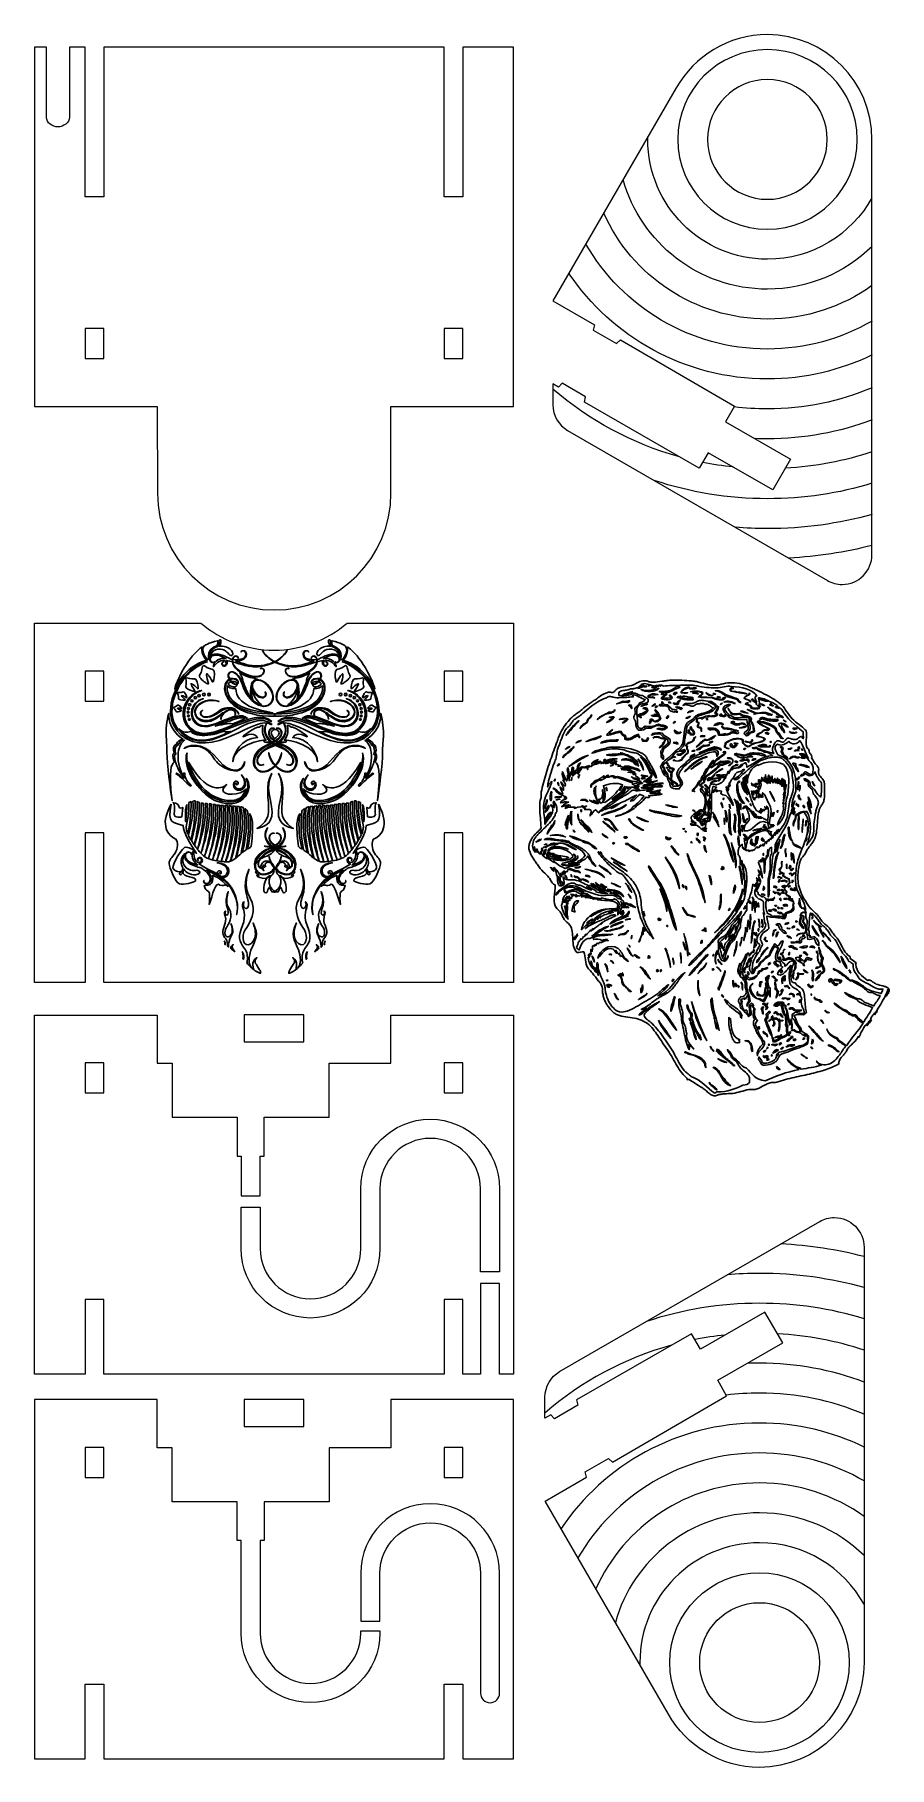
# Model space of a CAD drawing. Header units: centimetres. Extents: x -6.9 to 7.4, y -14.4 to 14.5.
import ezdxf

# ---------------------------------------------------------------- set-up
doc = ezdxf.new("R2010")
doc.units = ezdxf.units.CM
doc.header["$MEASUREMENT"] = 0
doc.layers.add('Layer 1', color=7, linetype='Continuous')

msp = doc.modelspace()

# ---------------------------------------------------------------- linework, layer by layer
at = {"layer": 'Layer 1', "lineweight": 20}
for points in [[(-3.42712, -2.3282), (-2.42712, -2.3282), (-2.42712, -1.8782), (-3.42712, -1.8782), (-3.42712, -2.3282)], [(-3.42712, -8.75326), (-2.42712, -8.75326), (-2.42712, -8.30326), (-3.42712, -8.30326), (-3.42712, -8.75326)]]:
    msp.add_lwpolyline(points, close=True, dxfattribs=at)
for points, knots in [([(7.06453, 5.80882), (7.06453, 5.53272), (6.84381, 5.31089), (6.56772, 5.31089), (6.56772, 5.31089), (6.47928, 5.31089), (6.3962, 5.33386), (6.32412, 5.37416), (6.32412, 5.37416), (6.32412, 5.37416), (1.97704, 7.8824), (1.97704, 7.8824), (1.97704, 7.8824), (1.831, 7.9697), (1.7332, 8.12937), (1.7332, 8.31185), (1.7332, 8.31185), (1.7332, 8.31185), (1.7332, 8.66008), (1.7332, 8.66008), (1.7332, 8.66008), (1.7332, 8.66008), (1.82879, 8.60448), (1.82879, 8.60448), (1.82879, 8.60448), (1.82879, 8.60448), (1.88948, 8.67141), (1.88948, 8.67141), (1.88948, 8.67141), (1.88948, 8.67141), (2.27918, 8.44642), (2.27918, 8.44642), (2.27918, 8.44642), (2.27918, 8.44642), (2.26181, 8.35448), (2.26181, 8.35448), (2.26181, 8.35448), (2.26181, 8.35448), (4.1787, 7.25), (4.1787, 7.25), (4.1787, 7.25), (4.1787, 7.25), (4.32893, 7.50907), (4.32893, 7.50907), (4.32893, 7.50907), (4.32893, 7.50907), (5.40671, 6.88858), (5.40671, 6.88858), (5.40671, 6.88858), (5.40671, 6.88858), (5.70466, 7.40422), (5.70466, 7.40422), (5.70466, 7.40422), (5.70466, 7.40422), (4.6199, 8.02874), (4.6199, 8.02874), (4.6199, 8.02874), (4.6199, 8.02874), (4.7687, 8.28923), (4.7687, 8.28923), (4.7687, 8.28923), (4.7687, 8.28923), (2.86181, 9.39371), (2.86181, 9.39371), (2.86181, 9.39371), (2.86181, 9.39371), (2.79381, 9.33401), (2.79381, 9.33401), (2.79381, 9.33401), (2.79381, 9.33401), (2.40411, 9.559), (2.40411, 9.559), (2.40411, 9.559), (2.40411, 9.559), (2.42879, 9.64371), (2.42879, 9.64371), (2.42879, 9.64371), (2.42879, 9.64371), (1.73385, 10.04516), (1.73385, 10.04516), (1.73385, 10.04516), (1.73385, 10.04516), (3.79464, 13.60402), (3.79464, 13.60402), (3.79464, 13.60402), (4.09531, 14.13443), (4.66499, 14.49242), (5.31811, 14.49242), (5.31811, 14.49242), (6.28444, 14.49242), (7.06453, 13.70875), (7.06453, 12.74242), (7.06453, 12.74242), (7.06453, 12.74242), (7.06453, 5.80882), (7.06453, 5.80882)], [0, 0, 0, 0, 0.04166667, 0.04166667, 0.04166667, 0.04166667, 0.08333333, 0.08333333, 0.08333333, 0.08333333, 0.125, 0.125, 0.125, 0.125, 0.16666667, 0.16666667, 0.16666667, 0.16666667, 0.20833333, 0.20833333, 0.20833333, 0.20833333, 0.25, 0.25, 0.25, 0.25, 0.29166667, 0.29166667, 0.29166667, 0.29166667, 0.33333333, 0.33333333, 0.33333333, 0.33333333, 0.375, 0.375, 0.375, 0.375, 0.41666667, 0.41666667, 0.41666667, 0.41666667, 0.45833333, 0.45833333, 0.45833333, 0.45833333, 0.5, 0.5, 0.5, 0.5, 0.54166667, 0.54166667, 0.54166667, 0.54166667, 0.58333333, 0.58333333, 0.58333333, 0.58333333, 0.625, 0.625, 0.625, 0.625, 0.66666667, 0.66666667, 0.66666667, 0.66666667, 0.70833333, 0.70833333, 0.70833333, 0.70833333, 0.75, 0.75, 0.75, 0.75, 0.79166667, 0.79166667, 0.79166667, 0.79166667, 0.83333333, 0.83333333, 0.83333333, 0.83333333, 0.875, 0.875, 0.875, 0.875, 0.91666667, 0.91666667, 0.91666667, 0.91666667, 0.95833333, 0.95833333, 0.95833333, 0.95833333, 1, 1, 1, 1]), ([(-6.73064, 13.11077), (-6.73064, 13.02243), (-6.62547, 12.95077), (-6.53712, 12.95077), (-6.53712, 12.95077), (-6.44877, 12.95077), (-6.34359, 13.02243), (-6.34359, 13.11077), (-6.34359, 13.11077), (-6.34359, 13.11077), (-6.34359, 14.28417), (-6.34359, 14.28417), (-6.34359, 14.28417), (-6.34359, 14.28417), (-6.08212, 14.28417), (-6.08212, 14.28417), (-6.08212, 14.28417), (-6.08212, 14.28417), (-6.08212, 11.78473), (-6.08212, 11.78473), (-6.08212, 11.78473), (-6.08212, 11.78473), (-5.77212, 11.7847), (-5.77212, 11.7847), (-5.77212, 11.7847), (-5.77212, 11.7847), (-5.77212, 14.28417), (-5.77212, 14.28417), (-5.77212, 14.28417), (-5.77212, 14.28417), (-0.08212, 14.28417), (-0.08212, 14.28417), (-0.08212, 14.28417), (-0.08212, 14.28417), (-0.08212, 11.78403), (-0.08212, 11.78403), (-0.08212, 11.78403), (-0.08212, 11.78403), (0.22788, 11.78372), (0.22788, 11.78372), (0.22788, 11.78372), (0.22788, 11.78372), (0.22788, 14.28417), (0.22788, 14.28417), (0.22788, 14.28417), (0.22788, 14.28417), (1.07288, 14.28417), (1.07288, 14.28417), (1.07288, 14.28417), (1.07288, 14.28417), (1.07288, 8.28417), (1.07288, 8.28417), (1.07288, 8.28417), (1.07288, 8.28417), (-0.97713, 8.28417), (-0.97713, 8.28417), (-0.97713, 8.28417), (-0.97713, 8.28417), (-0.97302, 6.83423), (-0.97302, 6.83423), (-0.97302, 6.83423), (-0.97302, 5.75743), (-1.84625, 4.8842), (-2.92302, 4.8842), (-2.92302, 4.8842), (-3.99979, 4.8842), (-4.87302, 5.75743), (-4.87302, 6.83423), (-4.87302, 6.83423), (-4.87302, 6.83423), (-4.87996, 8.28417), (-4.87996, 8.28417), (-4.87996, 8.28417), (-4.87996, 8.28417), (-6.92712, 8.28417), (-6.92712, 8.28417), (-6.92712, 8.28417), (-6.92712, 8.28417), (-6.92712, 14.28417), (-6.92712, 14.28417), (-6.92712, 14.28417), (-6.92712, 14.28417), (-6.73064, 14.28417), (-6.73064, 14.28417), (-6.73064, 14.28417), (-6.73064, 14.28417), (-6.73064, 13.11077), (-6.73064, 13.11077)], [0, 0, 0, 0, 0.04545455, 0.04545455, 0.04545455, 0.04545455, 0.09090909, 0.09090909, 0.09090909, 0.09090909, 0.13636364, 0.13636364, 0.13636364, 0.13636364, 0.18181818, 0.18181818, 0.18181818, 0.18181818, 0.22727273, 0.22727273, 0.22727273, 0.22727273, 0.27272727, 0.27272727, 0.27272727, 0.27272727, 0.31818182, 0.31818182, 0.31818182, 0.31818182, 0.36363636, 0.36363636, 0.36363636, 0.36363636, 0.40909091, 0.40909091, 0.40909091, 0.40909091, 0.45454545, 0.45454545, 0.45454545, 0.45454545, 0.5, 0.5, 0.5, 0.5, 0.54545455, 0.54545455, 0.54545455, 0.54545455, 0.59090909, 0.59090909, 0.59090909, 0.59090909, 0.63636364, 0.63636364, 0.63636364, 0.63636364, 0.68181818, 0.68181818, 0.68181818, 0.68181818, 0.72727273, 0.72727273, 0.72727273, 0.72727273, 0.77272727, 0.77272727, 0.77272727, 0.77272727, 0.81818182, 0.81818182, 0.81818182, 0.81818182, 0.86363636, 0.86363636, 0.86363636, 0.86363636, 0.90909091, 0.90909091, 0.90909091, 0.90909091, 0.95454545, 0.95454545, 0.95454545, 0.95454545, 1, 1, 1, 1]), ([(4.31811, 12.74242), (4.31811, 13.29461), (4.76592, 13.74242), (5.31811, 13.74242), (5.31811, 13.74242), (5.8703, 13.74242), (6.31811, 13.29461), (6.31811, 12.74242), (6.31811, 12.74242), (6.31811, 12.19023), (5.8703, 11.74242), (5.31811, 11.74242), (5.31811, 11.74242), (4.76592, 11.74242), (4.31811, 12.19023), (4.31811, 12.74242)], [0, 0, 0, 0, 0.25, 0.25, 0.25, 0.25, 0.5, 0.5, 0.5, 0.5, 0.75, 0.75, 0.75, 0.75, 1, 1, 1, 1]), ([(-5.77212, 9.08417), (-5.77212, 9.08417), (-6.08212, 9.08417), (-6.08212, 9.08417), (-6.08212, 9.08417), (-6.08212, 9.08417), (-6.08212, 9.58417), (-6.08212, 9.58417), (-6.08212, 9.58417), (-6.08212, 9.58417), (-5.77212, 9.58417), (-5.77212, 9.58417), (-5.77212, 9.58417), (-5.77212, 9.58417), (-5.77212, 9.08417), (-5.77212, 9.08417)], [0, 0, 0, 0, 0.25, 0.25, 0.25, 0.25, 0.5, 0.5, 0.5, 0.5, 0.75, 0.75, 0.75, 0.75, 1, 1, 1, 1]), ([(0.22788, 9.08417), (0.22788, 9.08417), (-0.08212, 9.08417), (-0.08212, 9.08417), (-0.08212, 9.08417), (-0.08212, 9.08417), (-0.08212, 9.58417), (-0.08212, 9.58417), (-0.08212, 9.58417), (-0.08212, 9.58417), (0.22788, 9.58417), (0.22788, 9.58417), (0.22788, 9.58417), (0.22788, 9.58417), (0.22788, 9.08417), (0.22788, 9.08417)], [0, 0, 0, 0, 0.25, 0.25, 0.25, 0.25, 0.5, 0.5, 0.5, 0.5, 0.75, 0.75, 0.75, 0.75, 1, 1, 1, 1]), ([(-4.14742, 4.66301), (-4.14742, 4.66301), (-6.92712, 4.66301), (-6.92712, 4.66301), (-6.92712, 4.66301), (-6.92712, 4.66301), (-6.92712, -1.33699), (-6.92712, -1.33699), (-6.92712, -1.33699), (-6.92712, -1.33699), (-6.08212, -1.33699), (-6.08212, -1.33699), (-6.08212, -1.33699), (-6.08212, -1.33699), (-6.08212, 1.16176), (-6.08212, 1.16176), (-6.08212, 1.16176), (-6.08212, 1.16176), (-5.77212, 1.16176), (-5.77212, 1.16176), (-5.77212, 1.16176), (-5.77212, 1.16176), (-5.77212, -1.33699), (-5.77212, -1.33699), (-5.77212, -1.33699), (-5.77212, -1.33699), (-0.08212, -1.33699), (-0.08212, -1.33699), (-0.08212, -1.33699), (-0.08212, -1.33699), (-0.08212, 1.16177), (-0.08212, 1.16177), (-0.08212, 1.16177), (-0.08212, 1.16177), (0.22788, 1.16177), (0.22788, 1.16177), (0.22788, 1.16177), (0.22788, 1.16177), (0.22788, -1.33699), (0.22788, -1.33699), (0.22788, -1.33699), (0.22788, -1.33699), (1.07288, -1.33699), (1.07288, -1.33699), (1.07288, -1.33699), (1.07288, -1.33699), (1.07288, 4.66301), (1.07288, 4.66301), (1.07288, 4.66301), (1.07288, 4.66301), (-1.70686, 4.66301), (-1.70686, 4.66301), (-1.70686, 4.66301), (-2.037, 4.38603), (-2.46263, 4.21301), (-2.92717, 4.21301), (-2.92717, 4.21301), (-3.39171, 4.21301), (-3.81729, 4.38603), (-4.14742, 4.66301)], [0, 0, 0, 0, 0.06666667, 0.06666667, 0.06666667, 0.06666667, 0.13333333, 0.13333333, 0.13333333, 0.13333333, 0.2, 0.2, 0.2, 0.2, 0.26666667, 0.26666667, 0.26666667, 0.26666667, 0.33333333, 0.33333333, 0.33333333, 0.33333333, 0.4, 0.4, 0.4, 0.4, 0.46666667, 0.46666667, 0.46666667, 0.46666667, 0.53333333, 0.53333333, 0.53333333, 0.53333333, 0.6, 0.6, 0.6, 0.6, 0.66666667, 0.66666667, 0.66666667, 0.66666667, 0.73333333, 0.73333333, 0.73333333, 0.73333333, 0.8, 0.8, 0.8, 0.8, 0.86666667, 0.86666667, 0.86666667, 0.86666667, 0.93333333, 0.93333333, 0.93333333, 0.93333333, 1, 1, 1, 1]), ([(-6.08212, 3.86301), (-6.08212, 3.86301), (-5.77212, 3.86301), (-5.77212, 3.86301), (-5.77212, 3.86301), (-5.77212, 3.86301), (-5.77212, 3.36301), (-5.77212, 3.36301), (-5.77212, 3.36301), (-5.77212, 3.36301), (-6.08212, 3.36301), (-6.08212, 3.36301), (-6.08212, 3.36301), (-6.08212, 3.36301), (-6.08212, 3.86301), (-6.08212, 3.86301)], [0, 0, 0, 0, 0.25, 0.25, 0.25, 0.25, 0.5, 0.5, 0.5, 0.5, 0.75, 0.75, 0.75, 0.75, 1, 1, 1, 1]), ([(-0.08212, 3.86301), (-0.08212, 3.86301), (0.22788, 3.86301), (0.22788, 3.86301), (0.22788, 3.86301), (0.22788, 3.86301), (0.22788, 3.36301), (0.22788, 3.36301), (0.22788, 3.36301), (0.22788, 3.36301), (-0.08212, 3.36301), (-0.08212, 3.36301), (-0.08212, 3.36301), (-0.08212, 3.36301), (-0.08212, 3.86301), (-0.08212, 3.86301)], [0, 0, 0, 0, 0.25, 0.25, 0.25, 0.25, 0.5, 0.5, 0.5, 0.5, 0.75, 0.75, 0.75, 0.75, 1, 1, 1, 1]), ([(-3.15712, -4.90201), (-3.15712, -4.90201), (-3.47712, -4.90202), (-3.47712, -4.90202), (-3.47712, -4.90202), (-3.47712, -4.90202), (-3.47712, -4.23542), (-3.47712, -4.23542), (-3.47712, -4.23542), (-3.47712, -4.23542), (-3.54212, -4.23542), (-3.54212, -4.23542), (-3.54212, -4.23542), (-3.54212, -4.23542), (-3.54212, -3.58542), (-3.54212, -3.58542), (-3.54212, -3.58542), (-3.54212, -3.58542), (-4.62712, -3.58542), (-4.62712, -3.58542), (-4.62712, -3.58542), (-4.62712, -3.58542), (-4.62712, -2.68653), (-4.62712, -2.68653), (-4.62712, -2.68653), (-4.62712, -2.68653), (-4.87712, -2.68653), (-4.87712, -2.68653), (-4.87712, -2.68653), (-4.87712, -2.68653), (-4.87711, -1.88042), (-4.87711, -1.88042), (-4.87711, -1.88042), (-4.87711, -1.88042), (-6.92712, -1.88042), (-6.92712, -1.88042), (-6.92712, -1.88042), (-6.92712, -1.88042), (-6.92712, -7.88042), (-6.92712, -7.88042), (-6.92712, -7.88042), (-6.92712, -7.88042), (-6.08212, -7.88042), (-6.08212, -7.88042), (-6.08212, -7.88042), (-6.08212, -7.88042), (-6.08212, -6.63042), (-6.08212, -6.63042), (-6.08212, -6.63042), (-6.08212, -6.63042), (-5.77212, -6.63042), (-5.77212, -6.63042), (-5.77212, -6.63042), (-5.77212, -6.63042), (-5.77212, -7.88042), (-5.77212, -7.88042), (-5.77212, -7.88042), (-5.77212, -7.88042), (-0.08212, -7.88042), (-0.08212, -7.88042), (-0.08212, -7.88042), (-0.08212, -7.88042), (-0.08212, -6.63042), (-0.08212, -6.63042), (-0.08212, -6.63042), (-0.08212, -6.63042), (0.22788, -6.63042), (0.22788, -6.63042), (0.22788, -6.63042), (0.22788, -6.63042), (0.22788, -7.88042), (0.22788, -7.88042), (0.22788, -7.88042), (0.22788, -7.88042), (0.52288, -7.88042), (0.52288, -7.88042), (0.52288, -7.88042), (0.52288, -7.88042), (0.52288, -6.36151), (0.52288, -6.36151), (0.52288, -6.36151), (0.52288, -6.36151), (0.84288, -6.36147), (0.84288, -6.36147), (0.84288, -6.36147), (0.84288, -6.36147), (0.84288, -7.88042), (0.84288, -7.88042), (0.84288, -7.88042), (0.84288, -7.88042), (1.07288, -7.88042), (1.07288, -7.88042), (1.07288, -7.88042), (1.07288, -7.88042), (1.07288, -1.88042), (1.07288, -1.88042), (1.07288, -1.88042), (1.07288, -1.88042), (-0.97719, -1.88042), (-0.97719, -1.88042), (-0.97719, -1.88042), (-0.97719, -1.88042), (-0.97712, -2.68653), (-0.97712, -2.68653), (-0.97712, -2.68653), (-0.97712, -2.68653), (-2.00712, -2.68653), (-2.00712, -2.68653), (-2.00712, -2.68653), (-2.00712, -2.68653), (-2.00712, -3.58542), (-2.00712, -3.58542), (-2.00712, -3.58542), (-2.00712, -3.58542), (-3.09212, -3.58542), (-3.09212, -3.58542), (-3.09212, -3.58542), (-3.09212, -3.58542), (-3.09212, -4.23542), (-3.09212, -4.23542), (-3.09212, -4.23542), (-3.09212, -4.23542), (-3.15712, -4.23542), (-3.15712, -4.23542), (-3.15712, -4.23542), (-3.15712, -4.23542), (-3.15712, -4.90201), (-3.15712, -4.90201)], [0, 0, 0, 0, 0.03125, 0.03125, 0.03125, 0.03125, 0.0625, 0.0625, 0.0625, 0.0625, 0.09375, 0.09375, 0.09375, 0.09375, 0.125, 0.125, 0.125, 0.125, 0.15625, 0.15625, 0.15625, 0.15625, 0.1875, 0.1875, 0.1875, 0.1875, 0.21875, 0.21875, 0.21875, 0.21875, 0.25, 0.25, 0.25, 0.25, 0.28125, 0.28125, 0.28125, 0.28125, 0.3125, 0.3125, 0.3125, 0.3125, 0.34375, 0.34375, 0.34375, 0.34375, 0.375, 0.375, 0.375, 0.375, 0.40625, 0.40625, 0.40625, 0.40625, 0.4375, 0.4375, 0.4375, 0.4375, 0.46875, 0.46875, 0.46875, 0.46875, 0.5, 0.5, 0.5, 0.5, 0.53125, 0.53125, 0.53125, 0.53125, 0.5625, 0.5625, 0.5625, 0.5625, 0.59375, 0.59375, 0.59375, 0.59375, 0.625, 0.625, 0.625, 0.625, 0.65625, 0.65625, 0.65625, 0.65625, 0.6875, 0.6875, 0.6875, 0.6875, 0.71875, 0.71875, 0.71875, 0.71875, 0.75, 0.75, 0.75, 0.75, 0.78125, 0.78125, 0.78125, 0.78125, 0.8125, 0.8125, 0.8125, 0.8125, 0.84375, 0.84375, 0.84375, 0.84375, 0.875, 0.875, 0.875, 0.875, 0.90625, 0.90625, 0.90625, 0.90625, 0.9375, 0.9375, 0.9375, 0.9375, 0.96875, 0.96875, 0.96875, 0.96875, 1, 1, 1, 1]), ([(-6.08212, -2.68042), (-6.08212, -2.68042), (-5.77212, -2.68042), (-5.77212, -2.68042), (-5.77212, -2.68042), (-5.77212, -2.68042), (-5.77212, -3.18042), (-5.77212, -3.18042), (-5.77212, -3.18042), (-5.77212, -3.18042), (-6.08212, -3.18042), (-6.08212, -3.18042), (-6.08212, -3.18042), (-6.08212, -3.18042), (-6.08212, -2.68042), (-6.08212, -2.68042)], [0, 0, 0, 0, 0.25, 0.25, 0.25, 0.25, 0.5, 0.5, 0.5, 0.5, 0.75, 0.75, 0.75, 0.75, 1, 1, 1, 1]), ([(-0.08212, -2.68042), (-0.08212, -2.68042), (0.22788, -2.68042), (0.22788, -2.68042), (0.22788, -2.68042), (0.22788, -2.68042), (0.22788, -3.18042), (0.22788, -3.18042), (0.22788, -3.18042), (0.22788, -3.18042), (-0.08212, -3.18042), (-0.08212, -3.18042), (-0.08212, -3.18042), (-0.08212, -3.18042), (-0.08212, -2.68042), (-0.08212, -2.68042)], [0, 0, 0, 0, 0.25, 0.25, 0.25, 0.25, 0.5, 0.5, 0.5, 0.5, 0.75, 0.75, 0.75, 0.75, 1, 1, 1, 1]), ([(-1.47712, -4.83765), (-1.47712, -4.83765), (-1.47712, -4.78042), (-1.47712, -4.78042), (-1.47712, -4.78042), (-1.47712, -4.13988), (-0.95695, -3.62042), (-0.31641, -3.62042), (-0.31641, -3.62042), (0.32413, -3.62042), (0.84288, -4.13988), (0.84288, -4.78042), (0.84288, -4.78042), (0.84288, -4.78042), (0.84288, -6.17179), (0.84288, -6.17179), (0.84288, -6.17179), (0.84288, -6.17179), (0.52288, -6.17162), (0.52288, -6.17162), (0.52288, -6.17162), (0.52288, -6.17162), (0.52288, -4.78042), (0.52288, -4.78042), (0.52288, -4.78042), (0.52288, -4.31658), (0.14743, -3.94042), (-0.31641, -3.94042), (-0.31641, -3.94042), (-0.78025, -3.94042), (-1.15713, -4.31675), (-1.15713, -4.78059), (-1.15713, -4.78059), (-1.15713, -4.78059), (-1.15713, -4.83769), (-1.15713, -4.83769)], [0, 0, 0, 0, 0.11111111, 0.11111111, 0.11111111, 0.11111111, 0.22222222, 0.22222222, 0.22222222, 0.22222222, 0.33333333, 0.33333333, 0.33333333, 0.33333333, 0.44444444, 0.44444444, 0.44444444, 0.44444444, 0.55555556, 0.55555556, 0.55555556, 0.55555556, 0.66666667, 0.66666667, 0.66666667, 0.66666667, 0.77777778, 0.77777778, 0.77777778, 0.77777778, 0.88888889, 0.88888889, 0.88888889, 0.88888889, 1, 1, 1, 1]), ([(-1.15713, -5.78059), (-1.15713, -6.42113), (-1.67773, -6.94042), (-2.31827, -6.94042), (-2.31827, -6.94042), (-2.95881, -6.94042), (-3.47712, -6.42091), (-3.47712, -5.78037), (-3.47712, -5.78037), (-3.47712, -5.78037), (-3.47712, -5.09184), (-3.47712, -5.09184), (-3.47712, -5.09184), (-3.47712, -5.09184), (-3.1573, -5.09184), (-3.1573, -5.09184), (-3.1573, -5.09184), (-3.1573, -5.09184), (-3.15712, -5.78037), (-3.15712, -5.78037), (-3.15712, -5.78037), (-3.15712, -6.24421), (-2.78211, -6.62042), (-2.31827, -6.62042), (-2.31827, -6.62042), (-1.85443, -6.62042), (-1.47712, -6.24426), (-1.47712, -5.78042), (-1.47712, -5.78042), (-1.47712, -5.78042), (-1.47712, -4.83765), (-1.47712, -4.83765)], [0, 0, 0, 0, 0.125, 0.125, 0.125, 0.125, 0.25, 0.25, 0.25, 0.25, 0.375, 0.375, 0.375, 0.375, 0.5, 0.5, 0.5, 0.5, 0.625, 0.625, 0.625, 0.625, 0.75, 0.75, 0.75, 0.75, 0.875, 0.875, 0.875, 0.875, 1, 1, 1, 1]), ([(6.93247, -5.76094), (6.93247, -5.48484), (6.71175, -5.26301), (6.43566, -5.26301), (6.43566, -5.26301), (6.34722, -5.26301), (6.26414, -5.28598), (6.19206, -5.32628), (6.19206, -5.32628), (6.19206, -5.32628), (1.84498, -7.83452), (1.84498, -7.83452), (1.84498, -7.83452), (1.69894, -7.92182), (1.60114, -8.08149), (1.60114, -8.26397), (1.60114, -8.26397), (1.60114, -8.26397), (1.60114, -8.6122), (1.60114, -8.6122), (1.60114, -8.6122), (1.60114, -8.6122), (1.69673, -8.5566), (1.69673, -8.5566), (1.69673, -8.5566), (1.69673, -8.5566), (1.75742, -8.62353), (1.75742, -8.62353), (1.75742, -8.62353), (1.75742, -8.62353), (2.14712, -8.39854), (2.14712, -8.39854), (2.14712, -8.39854), (2.14712, -8.39854), (2.12975, -8.3066), (2.12975, -8.3066), (2.12975, -8.3066), (2.12975, -8.3066), (4.04664, -7.20212), (4.04664, -7.20212), (4.04664, -7.20212), (4.04664, -7.20212), (4.19687, -7.46119), (4.19687, -7.46119), (4.19687, -7.46119), (4.19687, -7.46119), (5.27465, -6.8407), (5.27465, -6.8407), (5.27465, -6.8407), (5.27465, -6.8407), (5.5726, -7.35634), (5.5726, -7.35634), (5.5726, -7.35634), (5.5726, -7.35634), (4.48784, -7.98086), (4.48784, -7.98086), (4.48784, -7.98086), (4.48784, -7.98086), (4.63664, -8.24135), (4.63664, -8.24135), (4.63664, -8.24135), (4.63664, -8.24135), (2.72975, -9.34583), (2.72975, -9.34583), (2.72975, -9.34583), (2.72975, -9.34583), (2.66175, -9.28613), (2.66175, -9.28613), (2.66175, -9.28613), (2.66175, -9.28613), (2.27205, -9.51112), (2.27205, -9.51112), (2.27205, -9.51112), (2.27205, -9.51112), (2.29673, -9.59583), (2.29673, -9.59583), (2.29673, -9.59583), (2.29673, -9.59583), (1.60179, -9.99728), (1.60179, -9.99728), (1.60179, -9.99728), (1.60179, -9.99728), (3.66258, -13.55614), (3.66258, -13.55614), (3.66258, -13.55614), (3.96325, -14.08655), (4.53293, -14.44454), (5.18605, -14.44454), (5.18605, -14.44454), (6.15238, -14.44454), (6.93247, -13.66087), (6.93247, -12.69454), (6.93247, -12.69454), (6.93247, -12.69454), (6.93247, -5.76094), (6.93247, -5.76094)], [0, 0, 0, 0, 0.04166667, 0.04166667, 0.04166667, 0.04166667, 0.08333333, 0.08333333, 0.08333333, 0.08333333, 0.125, 0.125, 0.125, 0.125, 0.16666667, 0.16666667, 0.16666667, 0.16666667, 0.20833333, 0.20833333, 0.20833333, 0.20833333, 0.25, 0.25, 0.25, 0.25, 0.29166667, 0.29166667, 0.29166667, 0.29166667, 0.33333333, 0.33333333, 0.33333333, 0.33333333, 0.375, 0.375, 0.375, 0.375, 0.41666667, 0.41666667, 0.41666667, 0.41666667, 0.45833333, 0.45833333, 0.45833333, 0.45833333, 0.5, 0.5, 0.5, 0.5, 0.54166667, 0.54166667, 0.54166667, 0.54166667, 0.58333333, 0.58333333, 0.58333333, 0.58333333, 0.625, 0.625, 0.625, 0.625, 0.66666667, 0.66666667, 0.66666667, 0.66666667, 0.70833333, 0.70833333, 0.70833333, 0.70833333, 0.75, 0.75, 0.75, 0.75, 0.79166667, 0.79166667, 0.79166667, 0.79166667, 0.83333333, 0.83333333, 0.83333333, 0.83333333, 0.875, 0.875, 0.875, 0.875, 0.91666667, 0.91666667, 0.91666667, 0.91666667, 0.95833333, 0.95833333, 0.95833333, 0.95833333, 1, 1, 1, 1]), ([(-3.47711, -11.62397), (-3.47711, -11.62397), (-3.47711, -12.20263), (-3.47711, -12.20263), (-3.47711, -12.20263), (-3.47711, -12.84317), (-2.9588, -13.36268), (-2.31826, -13.36268), (-2.31826, -13.36268), (-1.67772, -13.36268), (-1.15711, -12.84322), (-1.15711, -12.20268), (-1.15711, -12.20268), (-1.15711, -12.20268), (-1.15687, -12.16703), (-1.15687, -12.16703), (-1.15687, -12.16703), (-1.15687, -12.16703), (-1.47711, -12.16703), (-1.47711, -12.16703), (-1.47711, -12.16703), (-1.47711, -12.16703), (-1.47711, -12.20268), (-1.47711, -12.20268), (-1.47711, -12.20268), (-1.47711, -12.66652), (-1.85442, -13.04268), (-2.31826, -13.04268), (-2.31826, -13.04268), (-2.7821, -13.04268), (-3.15711, -12.66647), (-3.15711, -12.20263), (-3.15711, -12.20263), (-3.15711, -12.20263), (-3.15711, -10.65768), (-3.15711, -10.65768), (-3.15711, -10.65768), (-3.15711, -10.65768), (-3.09211, -10.65768), (-3.09211, -10.65768), (-3.09211, -10.65768), (-3.09211, -10.65768), (-3.09211, -10.00768), (-3.09211, -10.00768), (-3.09211, -10.00768), (-3.09211, -10.00768), (-2.00711, -10.00768), (-2.00711, -10.00768), (-2.00711, -10.00768), (-2.00711, -10.00768), (-2.00711, -9.10879), (-2.00711, -9.10879), (-2.00711, -9.10879), (-2.00711, -9.10879), (-0.97711, -9.10879), (-0.97711, -9.10879), (-0.97711, -9.10879), (-0.97711, -9.10879), (-0.97718, -8.30268), (-0.97718, -8.30268), (-0.97718, -8.30268), (-0.97718, -8.30268), (1.07289, -8.30268), (1.07289, -8.30268), (1.07289, -8.30268), (1.07289, -8.30268), (1.07289, -14.30268), (1.07289, -14.30268), (1.07289, -14.30268), (1.07289, -14.30268), (0.22789, -14.30268), (0.22789, -14.30268), (0.22789, -14.30268), (0.22789, -14.30268), (0.22789, -13.05268), (0.22789, -13.05268), (0.22789, -13.05268), (0.22789, -13.05268), (-0.08211, -13.05268), (-0.08211, -13.05268), (-0.08211, -13.05268), (-0.08211, -13.05268), (-0.08211, -14.30268), (-0.08211, -14.30268), (-0.08211, -14.30268), (-0.08211, -14.30268), (-5.77211, -14.30268), (-5.77211, -14.30268), (-5.77211, -14.30268), (-5.77211, -14.30268), (-5.77211, -13.05268), (-5.77211, -13.05268), (-5.77211, -13.05268), (-5.77211, -13.05268), (-6.08211, -13.05268), (-6.08211, -13.05268), (-6.08211, -13.05268), (-6.08211, -13.05268), (-6.08211, -14.30268), (-6.08211, -14.30268), (-6.08211, -14.30268), (-6.08211, -14.30268), (-6.92711, -14.30268), (-6.92711, -14.30268), (-6.92711, -14.30268), (-6.92711, -14.30268), (-6.92711, -8.30268), (-6.92711, -8.30268), (-6.92711, -8.30268), (-6.92711, -8.30268), (-4.8771, -8.30268), (-4.8771, -8.30268), (-4.8771, -8.30268), (-4.8771, -8.30268), (-4.87711, -9.10879), (-4.87711, -9.10879), (-4.87711, -9.10879), (-4.87711, -9.10879), (-4.62711, -9.10879), (-4.62711, -9.10879), (-4.62711, -9.10879), (-4.62711, -9.10879), (-4.62711, -10.00768), (-4.62711, -10.00768), (-4.62711, -10.00768), (-4.62711, -10.00768), (-3.54211, -10.00768), (-3.54211, -10.00768), (-3.54211, -10.00768), (-3.54211, -10.00768), (-3.54211, -10.65768), (-3.54211, -10.65768), (-3.54211, -10.65768), (-3.54211, -10.65768), (-3.47711, -10.65768), (-3.47711, -10.65768), (-3.47711, -10.65768), (-3.47711, -10.65768), (-3.47711, -11.62397), (-3.47711, -11.62397)], [0, 0, 0, 0, 0.02857143, 0.02857143, 0.02857143, 0.02857143, 0.05714286, 0.05714286, 0.05714286, 0.05714286, 0.08571429, 0.08571429, 0.08571429, 0.08571429, 0.11428571, 0.11428571, 0.11428571, 0.11428571, 0.14285714, 0.14285714, 0.14285714, 0.14285714, 0.17142857, 0.17142857, 0.17142857, 0.17142857, 0.2, 0.2, 0.2, 0.2, 0.22857143, 0.22857143, 0.22857143, 0.22857143, 0.25714286, 0.25714286, 0.25714286, 0.25714286, 0.28571429, 0.28571429, 0.28571429, 0.28571429, 0.31428571, 0.31428571, 0.31428571, 0.31428571, 0.34285714, 0.34285714, 0.34285714, 0.34285714, 0.37142857, 0.37142857, 0.37142857, 0.37142857, 0.4, 0.4, 0.4, 0.4, 0.42857143, 0.42857143, 0.42857143, 0.42857143, 0.45714286, 0.45714286, 0.45714286, 0.45714286, 0.48571429, 0.48571429, 0.48571429, 0.48571429, 0.51428571, 0.51428571, 0.51428571, 0.51428571, 0.54285714, 0.54285714, 0.54285714, 0.54285714, 0.57142857, 0.57142857, 0.57142857, 0.57142857, 0.6, 0.6, 0.6, 0.6, 0.62857143, 0.62857143, 0.62857143, 0.62857143, 0.65714286, 0.65714286, 0.65714286, 0.65714286, 0.68571429, 0.68571429, 0.68571429, 0.68571429, 0.71428571, 0.71428571, 0.71428571, 0.71428571, 0.74285714, 0.74285714, 0.74285714, 0.74285714, 0.77142857, 0.77142857, 0.77142857, 0.77142857, 0.8, 0.8, 0.8, 0.8, 0.82857143, 0.82857143, 0.82857143, 0.82857143, 0.85714286, 0.85714286, 0.85714286, 0.85714286, 0.88571429, 0.88571429, 0.88571429, 0.88571429, 0.91428571, 0.91428571, 0.91428571, 0.91428571, 0.94285714, 0.94285714, 0.94285714, 0.94285714, 0.97142857, 0.97142857, 0.97142857, 0.97142857, 1, 1, 1, 1]), ([(-6.08211, -9.10268), (-6.08211, -9.10268), (-5.77211, -9.10268), (-5.77211, -9.10268), (-5.77211, -9.10268), (-5.77211, -9.10268), (-5.77211, -9.60268), (-5.77211, -9.60268), (-5.77211, -9.60268), (-5.77211, -9.60268), (-6.08211, -9.60268), (-6.08211, -9.60268), (-6.08211, -9.60268), (-6.08211, -9.60268), (-6.08211, -9.10268), (-6.08211, -9.10268)], [0, 0, 0, 0, 0.25, 0.25, 0.25, 0.25, 0.5, 0.5, 0.5, 0.5, 0.75, 0.75, 0.75, 0.75, 1, 1, 1, 1]), ([(-0.08211, -9.10268), (-0.08211, -9.10268), (0.22789, -9.10268), (0.22789, -9.10268), (0.22789, -9.10268), (0.22789, -9.10268), (0.22789, -9.60268), (0.22789, -9.60268), (0.22789, -9.60268), (0.22789, -9.60268), (-0.08211, -9.60268), (-0.08211, -9.60268), (-0.08211, -9.60268), (-0.08211, -9.60268), (-0.08211, -9.10268), (-0.08211, -9.10268)], [0, 0, 0, 0, 0.25, 0.25, 0.25, 0.25, 0.5, 0.5, 0.5, 0.5, 0.75, 0.75, 0.75, 0.75, 1, 1, 1, 1]), ([(0.84289, -11.49186), (0.84289, -11.49186), (0.84289, -13.20478), (0.84289, -13.20478), (0.84289, -13.20478), (0.84289, -13.29312), (0.77124, -13.36478), (0.68289, -13.36478), (0.68289, -13.36478), (0.59454, -13.36478), (0.52289, -13.29312), (0.52289, -13.20478), (0.52289, -13.20478), (0.52289, -13.20478), (0.52289, -11.49256), (0.52289, -11.49256), (0.52289, -11.49256), (0.52289, -11.49256), (0.52289, -11.20268), (0.52289, -11.20268), (0.52289, -11.20268), (0.52289, -10.73884), (0.14744, -10.36268), (-0.3164, -10.36268), (-0.3164, -10.36268), (-0.78024, -10.36268), (-1.15711, -10.73884), (-1.15711, -11.20268), (-1.15711, -11.20268), (-1.15711, -11.20268), (-1.15711, -12.00526), (-1.15711, -12.00526), (-1.15711, -12.00526), (-1.15711, -12.00526), (-1.47711, -12.00547), (-1.47711, -12.00547), (-1.47711, -12.00547), (-1.47711, -12.00547), (-1.47711, -11.20268), (-1.47711, -11.20268), (-1.47711, -11.20268), (-1.47711, -10.56214), (-0.95694, -10.04268), (-0.3164, -10.04268), (-0.3164, -10.04268), (0.32414, -10.04268), (0.84289, -10.56214), (0.84289, -11.20268), (0.84289, -11.20268), (0.84289, -11.20268), (0.84289, -11.49186), (0.84289, -11.49186)], [0, 0, 0, 0, 0.07692308, 0.07692308, 0.07692308, 0.07692308, 0.15384615, 0.15384615, 0.15384615, 0.15384615, 0.23076923, 0.23076923, 0.23076923, 0.23076923, 0.30769231, 0.30769231, 0.30769231, 0.30769231, 0.38461538, 0.38461538, 0.38461538, 0.38461538, 0.46153846, 0.46153846, 0.46153846, 0.46153846, 0.53846154, 0.53846154, 0.53846154, 0.53846154, 0.61538462, 0.61538462, 0.61538462, 0.61538462, 0.69230769, 0.69230769, 0.69230769, 0.69230769, 0.76923077, 0.76923077, 0.76923077, 0.76923077, 0.84615385, 0.84615385, 0.84615385, 0.84615385, 0.92307692, 0.92307692, 0.92307692, 0.92307692, 1, 1, 1, 1]), ([(4.18605, -12.69454), (4.18605, -13.24673), (4.63386, -13.69454), (5.18605, -13.69454), (5.18605, -13.69454), (5.73824, -13.69454), (6.18605, -13.24673), (6.18605, -12.69454), (6.18605, -12.69454), (6.18605, -12.14235), (5.73824, -11.69454), (5.18605, -11.69454), (5.18605, -11.69454), (4.63386, -11.69454), (4.18605, -12.14235), (4.18605, -12.69454)], [0, 0, 0, 0, 0.25, 0.25, 0.25, 0.25, 0.5, 0.5, 0.5, 0.5, 0.75, 0.75, 0.75, 0.75, 1, 1, 1, 1])]:
    msp.add_open_spline(points, degree=3, knots=knots, dxfattribs=at)
at = {"layer": 'Layer 1', "color": 142, "lineweight": 20}
for points, knots in [([(3.81811, 12.74242), (3.81811, 13.57071), (4.48983, 14.24242), (5.31811, 14.24242), (5.31811, 14.24242), (6.1464, 14.24242), (6.81811, 13.5707), (6.81811, 12.74242), (6.81811, 12.74242), (6.81811, 11.91413), (6.1464, 11.24242), (5.31811, 11.24242), (5.31811, 11.24242), (4.48983, 11.24242), (3.81811, 11.91414), (3.81811, 12.74242)], [0, 0, 0, 0, 0.25, 0.25, 0.25, 0.25, 0.5, 0.5, 0.5, 0.5, 0.75, 0.75, 0.75, 0.75, 1, 1, 1, 1]), ([(7.06425, 11.76664), (6.72199, 11.15556), (6.06819, 10.74242), (5.31811, 10.74242), (5.31811, 10.74242), (4.21373, 10.74242), (3.31811, 11.63804), (3.31811, 12.74242), (3.31811, 12.74242), (3.31811, 12.75496), (3.31823, 12.76748), (3.31845, 12.77994)], [0, 0, 0, 0, 0.33333333, 0.33333333, 0.33333333, 0.33333333, 0.66666667, 0.66666667, 0.66666667, 0.66666667, 1, 1, 1, 1]), ([(7.06539, 10.95457), (6.61466, 10.51402), (5.99804, 10.24242), (5.31811, 10.24242), (5.31811, 10.24242), (4.16916, 10.24242), (3.20096, 11.01789), (2.90853, 12.07389)], [0, 0, 0, 0, 0.5, 0.5, 0.5, 0.5, 1, 1, 1, 1]), ([(7.06435, 10.30291), (6.57247, 9.95014), (5.96947, 9.74242), (5.31811, 9.74242), (5.31811, 9.74242), (4.10041, 9.74242), (3.05188, 10.46833), (2.58181, 11.51092)], [0, 0, 0, 0, 0.5, 0.5, 0.5, 0.5, 1, 1, 1, 1]), ([(7.06636, 9.70981), (6.55197, 9.41255), (5.95483, 9.24242), (5.31811, 9.24242), (5.31811, 9.24242), (4.02146, 9.24242), (2.88921, 9.94791), (2.28448, 10.99592)], [0, 0, 0, 0, 0.5, 0.5, 0.5, 0.5, 1, 1, 1, 1]), ([(7.06607, 9.14366), (6.53799, 8.88662), (5.94483, 8.74242), (5.31811, 8.74242), (5.31811, 8.74242), (3.93763, 8.74242), (2.72023, 9.44214), (2.00135, 10.50614)], [0, 0, 0, 0, 0.5, 0.5, 0.5, 0.5, 1, 1, 1, 1]), ([(7.06537, 8.59436), (6.52812, 8.36774), (5.93772, 8.24242), (5.31811, 8.24242), (5.31811, 8.24242), (5.1305, 8.24242), (4.94555, 8.25394), (4.76398, 8.27621)], [0, 0, 0, 0, 0.5, 0.5, 0.5, 0.5, 1, 1, 1, 1]), ([(7.06736, 8.05707), (6.52286, 7.85367), (5.93346, 7.74242), (5.31811, 7.74242), (5.31811, 7.74242), (5.24861, 7.74242), (5.17951, 7.74387), (5.11071, 7.74667)], [0, 0, 0, 0, 0.5, 0.5, 0.5, 0.5, 1, 1, 1, 1]), ([(7.06495, 6.9994), (6.51247, 6.832), (5.92597, 6.74212), (5.31811, 6.74242), (5.31811, 6.74242), (4.65757, 6.74278), (4.02205, 6.84946), (3.42811, 7.0462)], [0, 0, 0, 0, 0.5, 0.5, 0.5, 0.5, 1, 1, 1, 1]), ([(7.06642, 6.48032), (6.51021, 6.32529), (5.92378, 6.24242), (5.31811, 6.24242), (5.31811, 6.24242), (5.13643, 6.24242), (4.95651, 6.24996), (4.77861, 6.26452)], [0, 0, 0, 0, 0.5, 0.5, 0.5, 0.5, 1, 1, 1, 1]), ([(6.93436, -6.43244), (6.37815, -6.27741), (5.79172, -6.19454), (5.18605, -6.19454), (5.18605, -6.19454), (5.00437, -6.19454), (4.82445, -6.20208), (4.64655, -6.21664)], [0, 0, 0, 0, 0.5, 0.5, 0.5, 0.5, 1, 1, 1, 1]), ([(6.93289, -6.95152), (6.38041, -6.78412), (5.79391, -6.69424), (5.18605, -6.69454), (5.18605, -6.69454), (4.52551, -6.6949), (3.88999, -6.80158), (3.29605, -6.99832)], [0, 0, 0, 0, 0.5, 0.5, 0.5, 0.5, 1, 1, 1, 1]), ([(6.9353, -8.00919), (6.3908, -7.80579), (5.8014, -7.69454), (5.18605, -7.69454), (5.18605, -7.69454), (5.11655, -7.69454), (5.04745, -7.69599), (4.97865, -7.69879)], [0, 0, 0, 0, 0.5, 0.5, 0.5, 0.5, 1, 1, 1, 1]), ([(6.93331, -8.54648), (6.39606, -8.31986), (5.80566, -8.19454), (5.18605, -8.19454), (5.18605, -8.19454), (4.99844, -8.19454), (4.81349, -8.20606), (4.63192, -8.22833)], [0, 0, 0, 0, 0.5, 0.5, 0.5, 0.5, 1, 1, 1, 1]), ([(6.93401, -9.09578), (6.40593, -8.83874), (5.81277, -8.69454), (5.18605, -8.69454), (5.18605, -8.69454), (3.80557, -8.69454), (2.58817, -9.39426), (1.86929, -10.45826)], [0, 0, 0, 0, 0.5, 0.5, 0.5, 0.5, 1, 1, 1, 1]), ([(6.9343, -9.66193), (6.41991, -9.36467), (5.82277, -9.19454), (5.18605, -9.19454), (5.18605, -9.19454), (3.8894, -9.19454), (2.75715, -9.90003), (2.15242, -10.94804)], [0, 0, 0, 0, 0.5, 0.5, 0.5, 0.5, 1, 1, 1, 1]), ([(6.93229, -10.25503), (6.44041, -9.90226), (5.83741, -9.69454), (5.18605, -9.69454), (5.18605, -9.69454), (3.96835, -9.69454), (2.91982, -10.42045), (2.44975, -11.46304)], [0, 0, 0, 0, 0.5, 0.5, 0.5, 0.5, 1, 1, 1, 1]), ([(6.93333, -10.90669), (6.4826, -10.46614), (5.86598, -10.19454), (5.18605, -10.19454), (5.18605, -10.19454), (4.0371, -10.19454), (3.0689, -10.97001), (2.77647, -12.02601)], [0, 0, 0, 0, 0.5, 0.5, 0.5, 0.5, 1, 1, 1, 1]), ([(6.93219, -11.71876), (6.58993, -11.10768), (5.93613, -10.69454), (5.18605, -10.69454), (5.18605, -10.69454), (4.08167, -10.69454), (3.18605, -11.59016), (3.18605, -12.69454), (3.18605, -12.69454), (3.18605, -12.70708), (3.18617, -12.7196), (3.18639, -12.73206)], [0, 0, 0, 0, 0.33333333, 0.33333333, 0.33333333, 0.33333333, 0.66666667, 0.66666667, 0.66666667, 0.66666667, 1, 1, 1, 1]), ([(3.68605, -12.69454), (3.68605, -13.52283), (4.35777, -14.19454), (5.18605, -14.19454), (5.18605, -14.19454), (6.01434, -14.19454), (6.68605, -13.52282), (6.68605, -12.69454), (6.68605, -12.69454), (6.68605, -11.86625), (6.01434, -11.19454), (5.18605, -11.19454), (5.18605, -11.19454), (4.35777, -11.19454), (3.68605, -11.86626), (3.68605, -12.69454)], [0, 0, 0, 0, 0.25, 0.25, 0.25, 0.25, 0.5, 0.5, 0.5, 0.5, 0.75, 0.75, 0.75, 0.75, 1, 1, 1, 1])]:
    msp.add_open_spline(points, degree=3, knots=knots, dxfattribs=at)
for points in [[(3.84735, 7.44135), (3.0575, 7.66009), (2.33892, 8.05075), (1.73453, 8.57045)], [(7.06458, 7.52561), (6.60588, 7.37211), (6.12023, 7.27729), (5.61665, 7.25039)], [(4.74402, 7.27201), (4.57236, 7.28983), (4.40302, 7.31557), (4.23642, 7.34879)], [(7.06699, 5.96271), (6.61864, 5.84735), (6.15279, 5.77532), (5.67434, 5.75131)], [(6.93493, -5.91483), (6.48658, -5.79947), (6.02073, -5.72744), (5.54228, -5.70343)], [(4.61196, -7.22413), (4.4403, -7.24195), (4.27096, -7.26769), (4.10436, -7.30091)], [(6.93252, -7.47773), (6.47382, -7.32423), (5.98817, -7.22941), (5.48459, -7.20251)], [(3.71529, -7.39347), (2.92544, -7.61221), (2.20686, -8.00287), (1.60247, -8.52257)]]:
    msp.add_open_spline(points, degree=3, dxfattribs=at)
at = {"layer": 'Layer 1', "color": 2}
for points, knots in [([(-4.097, 4.28215), (-4.097, 4.28215), (-4.02155, 4.33784), (-3.8693, 4.37001), (-3.8693, 4.37001), (-3.86559, 4.35885), (-3.86074, 4.32168), (-3.88048, 4.28833), (-3.88048, 4.28833), (-3.92378, 4.27101), (-4.04873, 4.22522), (-4.02033, 4.06072), (-4.02033, 4.06072), (-4.02033, 4.06072), (-4.03637, 4.05205), (-4.03637, 4.05205), (-4.03637, 4.05205), (-4.03637, 4.05205), (-4.16503, 4.17829), (-4.097, 4.28215)], [0, 0, 0, 0, 0.2, 0.2, 0.2, 0.2, 0.4, 0.4, 0.4, 0.4, 0.6, 0.6, 0.6, 0.6, 0.8, 0.8, 0.8, 0.8, 1, 1, 1, 1]), ([(-3.84836, 4.36502), (-3.84814, 4.3629), (-3.84533, 4.355), (-3.84462, 4.34341), (-3.84462, 4.34341), (-3.84401, 4.33196), (-3.84581, 4.31659), (-3.85212, 4.30255), (-3.85212, 4.30255), (-3.85687, 4.29036), (-3.86491, 4.28043), (-3.87263, 4.27293), (-3.87263, 4.27293), (-3.88928, 4.26826), (-3.90543, 4.26163), (-3.92052, 4.25269), (-3.92052, 4.25269), (-3.98134, 4.21784), (-4.00886, 4.15105), (-4.00805, 4.10498), (-4.00805, 4.10498), (-4.00825, 4.08123), (-4.004, 4.06268), (-3.9998, 4.05014), (-3.9998, 4.05014), (-3.99794, 4.03928), (-3.99346, 4.02952), (-3.98674, 4.02229), (-3.98674, 4.02229), (-3.97009, 4.0074), (-3.95088, 4.00286), (-3.93872, 4.00585), (-3.93872, 4.00585), (-3.92735, 4.00944), (-3.92586, 4.01749), (-3.92542, 4.01881), (-3.92542, 4.01881), (-3.9259, 4.01749), (-3.92812, 4.00967), (-3.93897, 4.00715), (-3.93897, 4.00715), (-3.95063, 4.00502), (-3.96917, 4.01109), (-3.98315, 4.02565), (-3.98315, 4.02565), (-3.99575, 4.04119), (-3.99694, 4.06865), (-3.98475, 4.09054), (-3.98475, 4.09054), (-3.97275, 4.11235), (-3.94667, 4.12724), (-3.92017, 4.13099), (-3.92017, 4.13099), (-3.86514, 4.13784), (-3.80972, 4.11185), (-3.76875, 4.09245), (-3.76875, 4.09245), (-3.75329, 4.0847), (-3.7393, 4.07747), (-3.72761, 4.07119), (-3.72761, 4.07119), (-3.7379, 4.07237), (-3.7453, 4.07314), (-3.74794, 4.07329), (-3.74794, 4.07329), (-3.79008, 4.07593), (-3.81994, 4.06783), (-3.8316, 4.06419), (-3.8316, 4.06419), (-3.8803, 4.04953), (-3.91369, 4.01285), (-3.9274, 3.98456), (-3.9274, 3.98456), (-3.94177, 3.95581), (-3.9428, 3.93603), (-3.93915, 3.93478), (-3.93915, 3.93478), (-3.93466, 3.9331), (-3.87714, 4.04147), (-3.78169, 4.04185), (-3.78169, 4.04185), (-3.76829, 4.04193), (-3.75269, 4.04107), (-3.74247, 4.03039), (-3.74247, 4.03039), (-3.73207, 4.02019), (-3.72513, 4.00026), (-3.72899, 3.98555), (-3.72899, 3.98555), (-3.73352, 3.97), (-3.7491, 3.95594), (-3.76444, 3.95581), (-3.76444, 3.95581), (-3.78026, 3.95545), (-3.79163, 3.97099), (-3.79405, 3.98402), (-3.79405, 3.98402), (-3.79741, 3.99753), (-3.79054, 4.00921), (-3.78241, 4.01152), (-3.78241, 4.01152), (-3.77483, 4.01438), (-3.76984, 4.01333), (-3.76984, 4.01362), (-3.76984, 4.01362), (-3.76984, 4.01331), (-3.77458, 4.01489), (-3.78299, 4.01273), (-3.78299, 4.01273), (-3.79168, 4.01142), (-3.80133, 3.99868), (-3.79897, 3.98321), (-3.79897, 3.98321), (-3.79765, 3.96896), (-3.78755, 3.94844), (-3.76492, 3.94587), (-3.76492, 3.94587), (-3.74341, 3.94436), (-3.72304, 3.9592), (-3.71404, 3.98036), (-3.71404, 3.98036), (-3.7068, 4.00187), (-3.71172, 4.02327), (-3.72345, 4.04081), (-3.72345, 4.04081), (-3.69006, 4.0364), (-3.64953, 4.02603), (-3.60476, 4.01367), (-3.60476, 4.01367), (-3.54774, 3.99767), (-3.48366, 3.97579), (-3.41388, 3.95887), (-3.41388, 3.95887), (-3.34432, 3.94145), (-3.26813, 3.93241), (-3.19353, 3.93723), (-3.19353, 3.93723), (-3.04365, 3.94472), (-2.90428, 4.00581), (-2.8207, 4.07461), (-2.8207, 4.07461), (-2.73621, 4.14403), (-2.70703, 4.2126), (-2.70652, 4.21139), (-2.70652, 4.21139), (-2.70703, 4.2126), (-2.73819, 4.14487), (-2.82379, 4.07848), (-2.82379, 4.07848), (-2.90841, 4.01262), (-3.04756, 3.95638), (-3.19432, 3.95301), (-3.19432, 3.95301), (-3.32959, 3.94587), (-3.45909, 3.9944), (-3.56759, 4.02983), (-3.56759, 4.02983), (-3.52603, 4.03039), (-3.47755, 4.035), (-3.43554, 4.06077), (-3.43554, 4.06077), (-3.40965, 4.07771), (-3.38999, 4.10474), (-3.38776, 4.134), (-3.38776, 4.134), (-3.38574, 4.16248), (-3.39951, 4.18933), (-3.42004, 4.19953), (-3.42004, 4.19953), (-3.44087, 4.20758), (-3.46039, 4.20503), (-3.47082, 4.19782), (-3.47082, 4.19782), (-3.48008, 4.19055), (-3.47864, 4.18244), (-3.47864, 4.18105), (-3.47864, 4.18105), (-3.47854, 4.18244), (-3.47938, 4.19055), (-3.47006, 4.19671), (-3.47006, 4.19671), (-3.45991, 4.20284), (-3.44051, 4.20378), (-3.42226, 4.19513), (-3.42226, 4.19513), (-3.40506, 4.18504), (-3.39408, 4.15968), (-3.39765, 4.13502), (-3.39765, 4.13502), (-3.40123, 4.11034), (-3.42025, 4.08725), (-3.44375, 4.07433), (-3.44375, 4.07433), (-3.49268, 4.04831), (-3.55383, 4.05299), (-3.59894, 4.05659), (-3.59894, 4.05659), (-3.61196, 4.05786), (-3.6285, 4.05968), (-3.64577, 4.06164), (-3.64577, 4.06164), (-3.65392, 4.06708), (-3.66374, 4.07287), (-3.67461, 4.07857), (-3.67461, 4.07857), (-3.68272, 4.08249), (-3.71371, 4.09828), (-3.75781, 4.11681), (-3.75781, 4.11681), (-3.80133, 4.13386), (-3.861, 4.15829), (-3.92299, 4.14648), (-3.92299, 4.14648), (-3.95328, 4.13996), (-3.98113, 4.12158), (-3.99374, 4.09507), (-3.99374, 4.09507), (-3.99601, 4.09006), (-3.99772, 4.08503), (-3.99887, 4.07986), (-3.99887, 4.07986), (-3.99877, 4.08725), (-3.9981, 4.0953), (-3.99667, 4.10395), (-3.99667, 4.10395), (-3.99107, 4.14697), (-3.95658, 4.20031), (-3.90434, 4.22027), (-3.90434, 4.22027), (-3.85191, 4.24128), (-3.79247, 4.23246), (-3.75562, 4.21186), (-3.75562, 4.21186), (-3.71766, 4.19187), (-3.6998, 4.16577), (-3.69485, 4.16015), (-3.69485, 4.16015), (-3.6747, 4.13703), (-3.6515, 4.11774), (-3.63215, 4.12391), (-3.63215, 4.12391), (-3.61339, 4.12953), (-3.60925, 4.17108), (-3.63936, 4.20674), (-3.63936, 4.20674), (-3.6463, 4.21492), (-3.67721, 4.24866), (-3.73168, 4.26813), (-3.73168, 4.26813), (-3.76588, 4.28134), (-3.80972, 4.28552), (-3.85231, 4.27774), (-3.85231, 4.27774), (-3.84704, 4.28196), (-3.84176, 4.2871), (-3.83706, 4.29317), (-3.83706, 4.29317), (-3.82545, 4.30734), (-3.81783, 4.32561), (-3.81502, 4.34093), (-3.81502, 4.34093), (-3.8119, 4.35629), (-3.81322, 4.36822), (-3.81365, 4.37126), (-3.81365, 4.37126), (-3.81539, 4.38105), (-3.82289, 4.38707), (-3.83036, 4.38721), (-3.83036, 4.38721), (-3.83036, 4.38721), (-3.8308, 4.38721), (-3.8308, 4.38721), (-3.8308, 4.38721), (-3.83255, 4.3872), (-3.83431, 4.38685), (-3.83597, 4.38614), (-3.83597, 4.38614), (-3.84507, 4.38235), (-3.84976, 4.37307), (-3.84836, 4.36502)], [0, 0, 0, 0, 0.01428571, 0.01428571, 0.01428571, 0.01428571, 0.02857143, 0.02857143, 0.02857143, 0.02857143, 0.04285714, 0.04285714, 0.04285714, 0.04285714, 0.05714286, 0.05714286, 0.05714286, 0.05714286, 0.07142857, 0.07142857, 0.07142857, 0.07142857, 0.08571429, 0.08571429, 0.08571429, 0.08571429, 0.1, 0.1, 0.1, 0.1, 0.11428571, 0.11428571, 0.11428571, 0.11428571, 0.12857143, 0.12857143, 0.12857143, 0.12857143, 0.14285714, 0.14285714, 0.14285714, 0.14285714, 0.15714286, 0.15714286, 0.15714286, 0.15714286, 0.17142857, 0.17142857, 0.17142857, 0.17142857, 0.18571429, 0.18571429, 0.18571429, 0.18571429, 0.2, 0.2, 0.2, 0.2, 0.21428571, 0.21428571, 0.21428571, 0.21428571, 0.22857143, 0.22857143, 0.22857143, 0.22857143, 0.24285714, 0.24285714, 0.24285714, 0.24285714, 0.25714286, 0.25714286, 0.25714286, 0.25714286, 0.27142857, 0.27142857, 0.27142857, 0.27142857, 0.28571429, 0.28571429, 0.28571429, 0.28571429, 0.3, 0.3, 0.3, 0.3, 0.31428571, 0.31428571, 0.31428571, 0.31428571, 0.32857143, 0.32857143, 0.32857143, 0.32857143, 0.34285714, 0.34285714, 0.34285714, 0.34285714, 0.35714286, 0.35714286, 0.35714286, 0.35714286, 0.37142857, 0.37142857, 0.37142857, 0.37142857, 0.38571429, 0.38571429, 0.38571429, 0.38571429, 0.4, 0.4, 0.4, 0.4, 0.41428571, 0.41428571, 0.41428571, 0.41428571, 0.42857143, 0.42857143, 0.42857143, 0.42857143, 0.44285714, 0.44285714, 0.44285714, 0.44285714, 0.45714286, 0.45714286, 0.45714286, 0.45714286, 0.47142857, 0.47142857, 0.47142857, 0.47142857, 0.48571429, 0.48571429, 0.48571429, 0.48571429, 0.5, 0.5, 0.5, 0.5, 0.51428571, 0.51428571, 0.51428571, 0.51428571, 0.52857143, 0.52857143, 0.52857143, 0.52857143, 0.54285714, 0.54285714, 0.54285714, 0.54285714, 0.55714286, 0.55714286, 0.55714286, 0.55714286, 0.57142857, 0.57142857, 0.57142857, 0.57142857, 0.58571429, 0.58571429, 0.58571429, 0.58571429, 0.6, 0.6, 0.6, 0.6, 0.61428571, 0.61428571, 0.61428571, 0.61428571, 0.62857143, 0.62857143, 0.62857143, 0.62857143, 0.64285714, 0.64285714, 0.64285714, 0.64285714, 0.65714286, 0.65714286, 0.65714286, 0.65714286, 0.67142857, 0.67142857, 0.67142857, 0.67142857, 0.68571429, 0.68571429, 0.68571429, 0.68571429, 0.7, 0.7, 0.7, 0.7, 0.71428571, 0.71428571, 0.71428571, 0.71428571, 0.72857143, 0.72857143, 0.72857143, 0.72857143, 0.74285714, 0.74285714, 0.74285714, 0.74285714, 0.75714286, 0.75714286, 0.75714286, 0.75714286, 0.77142857, 0.77142857, 0.77142857, 0.77142857, 0.78571429, 0.78571429, 0.78571429, 0.78571429, 0.8, 0.8, 0.8, 0.8, 0.81428571, 0.81428571, 0.81428571, 0.81428571, 0.82857143, 0.82857143, 0.82857143, 0.82857143, 0.84285714, 0.84285714, 0.84285714, 0.84285714, 0.85714286, 0.85714286, 0.85714286, 0.85714286, 0.87142857, 0.87142857, 0.87142857, 0.87142857, 0.88571429, 0.88571429, 0.88571429, 0.88571429, 0.9, 0.9, 0.9, 0.9, 0.91428571, 0.91428571, 0.91428571, 0.91428571, 0.92857143, 0.92857143, 0.92857143, 0.92857143, 0.94285714, 0.94285714, 0.94285714, 0.94285714, 0.95714286, 0.95714286, 0.95714286, 0.95714286, 0.97142857, 0.97142857, 0.97142857, 0.97142857, 0.98571429, 0.98571429, 0.98571429, 0.98571429, 1, 1, 1, 1]), ([(-1.98048, 4.36502), (-1.9807, 4.3629), (-1.98354, 4.355), (-1.98424, 4.34341), (-1.98424, 4.34341), (-1.98483, 4.33196), (-1.98306, 4.31659), (-1.97676, 4.30255), (-1.97676, 4.30255), (-1.97201, 4.29036), (-1.96398, 4.28043), (-1.95617, 4.27293), (-1.95617, 4.27293), (-1.9396, 4.26826), (-1.92339, 4.26163), (-1.90837, 4.25269), (-1.90837, 4.25269), (-1.84751, 4.21784), (-1.82004, 4.15105), (-1.82085, 4.10498), (-1.82085, 4.10498), (-1.82062, 4.08123), (-1.8249, 4.06268), (-1.82903, 4.05014), (-1.82903, 4.05014), (-1.83094, 4.03928), (-1.83544, 4.02952), (-1.8421, 4.02229), (-1.8421, 4.02229), (-1.85871, 4.0074), (-1.8779, 4.00286), (-1.89017, 4.00585), (-1.89017, 4.00585), (-1.90151, 4.00944), (-1.90299, 4.01749), (-1.90343, 4.01881), (-1.90343, 4.01881), (-1.90295, 4.01749), (-1.90078, 4.00967), (-1.88987, 4.00715), (-1.88987, 4.00715), (-1.87823, 4.00502), (-1.85964, 4.01109), (-1.84571, 4.02565), (-1.84571, 4.02565), (-1.83315, 4.04119), (-1.8319, 4.06865), (-1.84412, 4.09054), (-1.84412, 4.09054), (-1.85613, 4.11235), (-1.88217, 4.12724), (-1.90866, 4.13099), (-1.90866, 4.13099), (-1.96365, 4.13784), (-2.01916, 4.11185), (-2.06011, 4.09245), (-2.06011, 4.09245), (-2.07554, 4.0847), (-2.08951, 4.07747), (-2.10126, 4.07119), (-2.10126, 4.07119), (-2.09098, 4.07237), (-2.08354, 4.07314), (-2.08085, 4.07329), (-2.08085, 4.07329), (-2.03875, 4.07593), (-2.00899, 4.06783), (-1.99727, 4.06419), (-1.99727, 4.06419), (-1.94859, 4.04953), (-1.91513, 4.01285), (-1.90144, 3.98456), (-1.90144, 3.98456), (-1.887, 3.95581), (-1.88604, 3.93603), (-1.88972, 3.93478), (-1.88972, 3.93478), (-1.89422, 3.9331), (-1.95172, 4.04147), (-2.04715, 4.04185), (-2.04715, 4.04185), (-2.06056, 4.04193), (-2.07613, 4.04107), (-2.08637, 4.03039), (-2.08637, 4.03039), (-2.09679, 4.02019), (-2.10372, 4.00026), (-2.09989, 3.98555), (-2.09989, 3.98555), (-2.0954, 3.97), (-2.0797, 3.95594), (-2.06438, 3.95581), (-2.06438, 3.95581), (-2.04861, 3.95545), (-2.03724, 3.97099), (-2.03481, 3.98402), (-2.03481, 3.98402), (-2.03138, 3.99753), (-2.03838, 4.00921), (-2.04641, 4.01152), (-2.04641, 4.01152), (-2.054, 4.01438), (-2.05905, 4.01333), (-2.05905, 4.01362), (-2.05905, 4.01362), (-2.05905, 4.01331), (-2.05429, 4.01489), (-2.0459, 4.01273), (-2.0459, 4.01273), (-2.03721, 4.01142), (-2.02748, 3.99868), (-2.0299, 3.98321), (-2.0299, 3.98321), (-2.03124, 3.96896), (-2.04132, 3.94844), (-2.06387, 3.94587), (-2.06387, 3.94587), (-2.08546, 3.94436), (-2.10578, 3.9592), (-2.11477, 3.98036), (-2.11477, 3.98036), (-2.12199, 4.00187), (-2.11712, 4.02327), (-2.10538, 4.04081), (-2.10538, 4.04081), (-2.13878, 4.0364), (-2.17933, 4.02603), (-2.22409, 4.01367), (-2.22409, 4.01367), (-2.2811, 3.99767), (-2.34526, 3.97579), (-2.41499, 3.95887), (-2.41499, 3.95887), (-2.48457, 3.94145), (-2.5607, 3.93241), (-2.63528, 3.93723), (-2.63528, 3.93723), (-2.78522, 3.94472), (-2.92454, 4.00581), (-3.00819, 4.07461), (-3.00819, 4.07461), (-3.09266, 4.14403), (-3.12178, 4.2126), (-3.12227, 4.21139), (-3.12227, 4.21139), (-3.12177, 4.2126), (-3.09069, 4.14487), (-3.0051, 4.07848), (-3.0051, 4.07848), (-2.9204, 4.01262), (-2.78128, 3.95638), (-2.63454, 3.95301), (-2.63454, 3.95301), (-2.4993, 3.94587), (-2.36972, 3.9944), (-2.26114, 4.02983), (-2.26114, 4.02983), (-2.30276, 4.03039), (-2.35127, 4.035), (-2.3933, 4.06077), (-2.3933, 4.06077), (-2.41915, 4.07771), (-2.43882, 4.10474), (-2.44111, 4.134), (-2.44111, 4.134), (-2.44313, 4.16248), (-2.42932, 4.18933), (-2.40877, 4.19953), (-2.40877, 4.19953), (-2.38799, 4.20758), (-2.36847, 4.20503), (-2.35794, 4.19782), (-2.35794, 4.19782), (-2.34873, 4.19055), (-2.3502, 4.18244), (-2.3502, 4.18105), (-2.3502, 4.18105), (-2.35023, 4.18244), (-2.34946, 4.19055), (-2.35874, 4.19671), (-2.35874, 4.19671), (-2.36891, 4.20284), (-2.38836, 4.20378), (-2.40663, 4.19513), (-2.40663, 4.19513), (-2.42383, 4.18504), (-2.43477, 4.15968), (-2.43115, 4.13502), (-2.43115, 4.13502), (-2.42762, 4.11034), (-2.40854, 4.08725), (-2.38504, 4.07433), (-2.38504, 4.07433), (-2.33616, 4.04831), (-2.27499, 4.05299), (-2.22987, 4.05659), (-2.22987, 4.05659), (-2.21687, 4.05786), (-2.20036, 4.05968), (-2.18306, 4.06164), (-2.18306, 4.06164), (-2.17495, 4.06708), (-2.16508, 4.07287), (-2.15425, 4.07857), (-2.15425, 4.07857), (-2.14615, 4.08249), (-2.11514, 4.09828), (-2.07101, 4.11681), (-2.07101, 4.11681), (-2.02748, 4.13386), (-1.96788, 4.15829), (-1.90585, 4.14648), (-1.90585, 4.14648), (-1.87565, 4.13996), (-1.84771, 4.12158), (-1.83507, 4.09507), (-1.83507, 4.09507), (-1.83286, 4.09006), (-1.83117, 4.08503), (-1.82998, 4.07986), (-1.82998, 4.07986), (-1.83005, 4.08725), (-1.83073, 4.0953), (-1.83219, 4.10395), (-1.83219, 4.10395), (-1.83775, 4.14697), (-1.87226, 4.20031), (-1.9245, 4.22027), (-1.9245, 4.22027), (-1.97698, 4.24128), (-2.03643, 4.23246), (-2.07315, 4.21186), (-2.07315, 4.21186), (-2.11116, 4.19187), (-2.12899, 4.16577), (-2.13399, 4.16015), (-2.13399, 4.16015), (-2.15407, 4.13703), (-2.17731, 4.11774), (-2.19664, 4.12391), (-2.19664, 4.12391), (-2.21547, 4.12953), (-2.21952, 4.17108), (-2.18943, 4.20674), (-2.18943, 4.20674), (-2.18254, 4.21492), (-2.15168, 4.24866), (-2.09716, 4.26813), (-2.09716, 4.26813), (-2.06295, 4.28134), (-2.01916, 4.28552), (-1.97658, 4.27774), (-1.97658, 4.27774), (-1.9818, 4.28196), (-1.98708, 4.2871), (-1.99175, 4.29317), (-1.99175, 4.29317), (-2.00346, 4.30734), (-2.01106, 4.32561), (-2.01385, 4.34093), (-2.01385, 4.34093), (-2.01687, 4.35629), (-2.01562, 4.36822), (-2.01517, 4.37126), (-2.01517, 4.37126), (-2.01344, 4.38105), (-2.00591, 4.38707), (-1.99845, 4.38721), (-1.99845, 4.38721), (-1.99845, 4.38721), (-1.99801, 4.38721), (-1.99801, 4.38721), (-1.99801, 4.38721), (-1.99626, 4.3872), (-1.99452, 4.38685), (-1.99286, 4.38614), (-1.99286, 4.38614), (-1.98376, 4.38235), (-1.97912, 4.37307), (-1.98048, 4.36502)], [0, 0, 0, 0, 0.01428571, 0.01428571, 0.01428571, 0.01428571, 0.02857143, 0.02857143, 0.02857143, 0.02857143, 0.04285714, 0.04285714, 0.04285714, 0.04285714, 0.05714286, 0.05714286, 0.05714286, 0.05714286, 0.07142857, 0.07142857, 0.07142857, 0.07142857, 0.08571429, 0.08571429, 0.08571429, 0.08571429, 0.1, 0.1, 0.1, 0.1, 0.11428571, 0.11428571, 0.11428571, 0.11428571, 0.12857143, 0.12857143, 0.12857143, 0.12857143, 0.14285714, 0.14285714, 0.14285714, 0.14285714, 0.15714286, 0.15714286, 0.15714286, 0.15714286, 0.17142857, 0.17142857, 0.17142857, 0.17142857, 0.18571429, 0.18571429, 0.18571429, 0.18571429, 0.2, 0.2, 0.2, 0.2, 0.21428571, 0.21428571, 0.21428571, 0.21428571, 0.22857143, 0.22857143, 0.22857143, 0.22857143, 0.24285714, 0.24285714, 0.24285714, 0.24285714, 0.25714286, 0.25714286, 0.25714286, 0.25714286, 0.27142857, 0.27142857, 0.27142857, 0.27142857, 0.28571429, 0.28571429, 0.28571429, 0.28571429, 0.3, 0.3, 0.3, 0.3, 0.31428571, 0.31428571, 0.31428571, 0.31428571, 0.32857143, 0.32857143, 0.32857143, 0.32857143, 0.34285714, 0.34285714, 0.34285714, 0.34285714, 0.35714286, 0.35714286, 0.35714286, 0.35714286, 0.37142857, 0.37142857, 0.37142857, 0.37142857, 0.38571429, 0.38571429, 0.38571429, 0.38571429, 0.4, 0.4, 0.4, 0.4, 0.41428571, 0.41428571, 0.41428571, 0.41428571, 0.42857143, 0.42857143, 0.42857143, 0.42857143, 0.44285714, 0.44285714, 0.44285714, 0.44285714, 0.45714286, 0.45714286, 0.45714286, 0.45714286, 0.47142857, 0.47142857, 0.47142857, 0.47142857, 0.48571429, 0.48571429, 0.48571429, 0.48571429, 0.5, 0.5, 0.5, 0.5, 0.51428571, 0.51428571, 0.51428571, 0.51428571, 0.52857143, 0.52857143, 0.52857143, 0.52857143, 0.54285714, 0.54285714, 0.54285714, 0.54285714, 0.55714286, 0.55714286, 0.55714286, 0.55714286, 0.57142857, 0.57142857, 0.57142857, 0.57142857, 0.58571429, 0.58571429, 0.58571429, 0.58571429, 0.6, 0.6, 0.6, 0.6, 0.61428571, 0.61428571, 0.61428571, 0.61428571, 0.62857143, 0.62857143, 0.62857143, 0.62857143, 0.64285714, 0.64285714, 0.64285714, 0.64285714, 0.65714286, 0.65714286, 0.65714286, 0.65714286, 0.67142857, 0.67142857, 0.67142857, 0.67142857, 0.68571429, 0.68571429, 0.68571429, 0.68571429, 0.7, 0.7, 0.7, 0.7, 0.71428571, 0.71428571, 0.71428571, 0.71428571, 0.72857143, 0.72857143, 0.72857143, 0.72857143, 0.74285714, 0.74285714, 0.74285714, 0.74285714, 0.75714286, 0.75714286, 0.75714286, 0.75714286, 0.77142857, 0.77142857, 0.77142857, 0.77142857, 0.78571429, 0.78571429, 0.78571429, 0.78571429, 0.8, 0.8, 0.8, 0.8, 0.81428571, 0.81428571, 0.81428571, 0.81428571, 0.82857143, 0.82857143, 0.82857143, 0.82857143, 0.84285714, 0.84285714, 0.84285714, 0.84285714, 0.85714286, 0.85714286, 0.85714286, 0.85714286, 0.87142857, 0.87142857, 0.87142857, 0.87142857, 0.88571429, 0.88571429, 0.88571429, 0.88571429, 0.9, 0.9, 0.9, 0.9, 0.91428571, 0.91428571, 0.91428571, 0.91428571, 0.92857143, 0.92857143, 0.92857143, 0.92857143, 0.94285714, 0.94285714, 0.94285714, 0.94285714, 0.95714286, 0.95714286, 0.95714286, 0.95714286, 0.97142857, 0.97142857, 0.97142857, 0.97142857, 0.98571429, 0.98571429, 0.98571429, 0.98571429, 1, 1, 1, 1]), ([(-1.73187, 4.28215), (-1.73187, 4.28215), (-1.80734, 4.33784), (-1.95956, 4.37001), (-1.95956, 4.37001), (-1.96332, 4.35885), (-1.9681, 4.32168), (-1.94841, 4.28833), (-1.94841, 4.28833), (-1.90505, 4.27101), (-1.78012, 4.22522), (-1.80855, 4.06072), (-1.80855, 4.06072), (-1.80855, 4.06072), (-1.79249, 4.05205), (-1.79249, 4.05205), (-1.79249, 4.05205), (-1.79249, 4.05205), (-1.66384, 4.17829), (-1.73187, 4.28215)], [0, 0, 0, 0, 0.2, 0.2, 0.2, 0.2, 0.4, 0.4, 0.4, 0.4, 0.6, 0.6, 0.6, 0.6, 0.8, 0.8, 0.8, 0.8, 1, 1, 1, 1]), ([(-4.12227, 4.27076), (-4.12227, 4.27076), (-4.34418, 4.14487), (-4.53979, 3.69758), (-4.53979, 3.69758), (-4.58279, 3.59483), (-4.5862, 3.56498), (-4.5862, 3.56498), (-4.5862, 3.56498), (-4.5862, 3.56498), (-4.43372, 3.94281), (-4.04938, 4.04552), (-4.04938, 4.04552), (-4.09241, 4.06865), (-4.15863, 4.19792), (-4.12227, 4.27076)], [0, 0, 0, 0, 0.25, 0.25, 0.25, 0.25, 0.5, 0.5, 0.5, 0.5, 0.75, 0.75, 0.75, 0.75, 1, 1, 1, 1]), ([(-3.4257, 3.8104), (-3.60394, 3.89484), (-3.64559, 4.01168), (-3.61296, 4.08065), (-3.61296, 4.08065), (-3.59989, 4.10826), (-3.57274, 4.1247), (-3.54579, 4.11189), (-3.54579, 4.11189), (-3.51865, 4.09903), (-3.52669, 4.07857), (-3.52669, 4.07857), (-3.52669, 4.07857), (-3.52669, 4.07858), (-3.52383, 4.098), (-3.5459, 4.10841), (-3.5459, 4.10841), (-3.568, 4.1189), (-3.59585, 4.10984), (-3.61062, 4.07868), (-3.61062, 4.07868), (-3.63772, 4.02157), (-3.6125, 3.9136), (-3.41994, 3.82253), (-3.41994, 3.82253), (-3.22741, 3.73137), (-3.12798, 3.78028), (-3.10083, 3.83749), (-3.10083, 3.83749), (-3.08613, 3.86859), (-3.09686, 3.89594), (-3.11892, 3.90636), (-3.11892, 3.90636), (-3.14115, 3.91686), (-3.15425, 3.90228), (-3.15425, 3.90228), (-3.15425, 3.90228), (-3.15425, 3.90228), (-3.14353, 3.92153), (-3.11636, 3.90871), (-3.11636, 3.90871), (-3.08929, 3.89587), (-3.08483, 3.86452), (-3.09802, 3.83683), (-3.09802, 3.83683), (-3.13061, 3.76793), (-3.24732, 3.72599), (-3.4257, 3.8104)], [0, 0, 0, 0, 0.08333333, 0.08333333, 0.08333333, 0.08333333, 0.16666667, 0.16666667, 0.16666667, 0.16666667, 0.25, 0.25, 0.25, 0.25, 0.33333333, 0.33333333, 0.33333333, 0.33333333, 0.41666667, 0.41666667, 0.41666667, 0.41666667, 0.5, 0.5, 0.5, 0.5, 0.58333333, 0.58333333, 0.58333333, 0.58333333, 0.66666667, 0.66666667, 0.66666667, 0.66666667, 0.75, 0.75, 0.75, 0.75, 0.83333333, 0.83333333, 0.83333333, 0.83333333, 0.91666667, 0.91666667, 0.91666667, 0.91666667, 1, 1, 1, 1]), ([(-2.40316, 3.8104), (-2.22483, 3.89484), (-2.1832, 4.01168), (-2.21591, 4.08065), (-2.21591, 4.08065), (-2.22903, 4.10826), (-2.25605, 4.1247), (-2.28309, 4.11189), (-2.28309, 4.11189), (-2.31021, 4.09903), (-2.30218, 4.07857), (-2.30218, 4.07857), (-2.30218, 4.07857), (-2.30218, 4.07858), (-2.30498, 4.098), (-2.28299, 4.10841), (-2.28299, 4.10841), (-2.26084, 4.1189), (-2.23293, 4.10984), (-2.21827, 4.07868), (-2.21827, 4.07868), (-2.19116, 4.02157), (-2.21636, 3.9136), (-2.40891, 3.82253), (-2.40891, 3.82253), (-2.6014, 3.73137), (-2.70084, 3.78028), (-2.72795, 3.83749), (-2.72795, 3.83749), (-2.74276, 3.86859), (-2.73193, 3.89594), (-2.70991, 3.90636), (-2.70991, 3.90636), (-2.68773, 3.91686), (-2.67462, 3.90228), (-2.67462, 3.90228), (-2.67462, 3.90228), (-2.67462, 3.90228), (-2.6853, 3.92153), (-2.71241, 3.90871), (-2.71241, 3.90871), (-2.73955, 3.89587), (-2.74393, 3.86452), (-2.73078, 3.83683), (-2.73078, 3.83683), (-2.69826, 3.76793), (-2.58158, 3.72599), (-2.40316, 3.8104)], [0, 0, 0, 0, 0.08333333, 0.08333333, 0.08333333, 0.08333333, 0.16666667, 0.16666667, 0.16666667, 0.16666667, 0.25, 0.25, 0.25, 0.25, 0.33333333, 0.33333333, 0.33333333, 0.33333333, 0.41666667, 0.41666667, 0.41666667, 0.41666667, 0.5, 0.5, 0.5, 0.5, 0.58333333, 0.58333333, 0.58333333, 0.58333333, 0.66666667, 0.66666667, 0.66666667, 0.66666667, 0.75, 0.75, 0.75, 0.75, 0.83333333, 0.83333333, 0.83333333, 0.83333333, 0.91666667, 0.91666667, 0.91666667, 0.91666667, 1, 1, 1, 1]), ([(-1.70667, 4.27076), (-1.70667, 4.27076), (-1.48464, 4.14487), (-1.28904, 3.69758), (-1.28904, 3.69758), (-1.24608, 3.59483), (-1.24266, 3.56498), (-1.24266, 3.56498), (-1.24266, 3.56498), (-1.24266, 3.56498), (-1.39515, 3.94281), (-1.77945, 4.04552), (-1.77945, 4.04552), (-1.73643, 4.06865), (-1.67021, 4.19792), (-1.70667, 4.27076)], [0, 0, 0, 0, 0.25, 0.25, 0.25, 0.25, 0.5, 0.5, 0.5, 0.5, 0.75, 0.75, 0.75, 0.75, 1, 1, 1, 1]), ([(-2.95997, 2.97041), (-3.3115, 3.29525), (-3.9605, 2.35601), (-4.473, 2.82974), (-4.473, 2.82974), (-4.82596, 3.15595), (-4.50173, 3.66388), (-4.38779, 3.78718), (-4.38779, 3.78718), (-4.29478, 3.88778), (-4.14871, 3.99095), (-4.04177, 4.01784), (-4.04177, 4.01784), (-4.04177, 4.01784), (-4.21121, 4.0049), (-4.40869, 3.79121), (-4.40869, 3.79121), (-4.60611, 3.5775), (-4.80951, 3.10269), (-4.48904, 2.80641), (-4.48904, 2.80641), (-3.98536, 2.34096), (-3.19255, 3.16626), (-2.97988, 2.96969), (-2.97988, 2.96969), (-2.97988, 2.96969), (-2.95997, 2.97041), (-2.95997, 2.97041)], [0, 0, 0, 0, 0.14285714, 0.14285714, 0.14285714, 0.14285714, 0.28571429, 0.28571429, 0.28571429, 0.28571429, 0.42857143, 0.42857143, 0.42857143, 0.42857143, 0.57142857, 0.57142857, 0.57142857, 0.57142857, 0.71428571, 0.71428571, 0.71428571, 0.71428571, 0.85714286, 0.85714286, 0.85714286, 0.85714286, 1, 1, 1, 1]), ([(-4.03129, 3.80334), (-4.00886, 3.77975), (-3.98096, 3.73655), (-3.95525, 3.68608), (-3.95525, 3.68608), (-3.9441, 3.6637), (-3.9354, 3.70859), (-3.93235, 3.72046), (-3.93235, 3.72046), (-3.92575, 3.74706), (-3.90811, 3.87856), (-3.95148, 3.88802), (-3.95148, 3.88802), (-4.03667, 3.90657), (-4.07541, 3.94518), (-4.0983, 3.95564), (-4.0983, 3.95564), (-4.10207, 3.95744), (-4.1179, 3.95357), (-4.12098, 3.94128), (-4.12098, 3.94128), (-4.12759, 3.91522), (-4.12888, 3.86288), (-4.17078, 3.79325), (-4.17078, 3.79325), (-4.19361, 3.75514), (-4.08562, 3.67795), (-4.06182, 3.66449), (-4.06182, 3.66449), (-4.05102, 3.65861), (-4.01261, 3.63414), (-4.02104, 3.65763), (-4.02104, 3.65763), (-4.03995, 3.711), (-4.05221, 3.76099), (-4.05376, 3.79364), (-4.05376, 3.79364), (-4.05535, 3.82333), (-4.05183, 3.82508), (-4.03129, 3.80334)], [0, 0, 0, 0, 0.1, 0.1, 0.1, 0.1, 0.2, 0.2, 0.2, 0.2, 0.3, 0.3, 0.3, 0.3, 0.4, 0.4, 0.4, 0.4, 0.5, 0.5, 0.5, 0.5, 0.6, 0.6, 0.6, 0.6, 0.7, 0.7, 0.7, 0.7, 0.8, 0.8, 0.8, 0.8, 0.9, 0.9, 0.9, 0.9, 1, 1, 1, 1]), ([(-3.67337, 3.83764), (-3.70989, 3.80113), (-3.69096, 3.7317), (-3.64848, 3.68661), (-3.64848, 3.68661), (-3.61062, 3.64677), (-3.5615, 3.62758), (-3.53392, 3.6551), (-3.53392, 3.6551), (-3.52702, 3.66206), (-3.52406, 3.67305), (-3.52434, 3.67859), (-3.52434, 3.67859), (-3.5247, 3.68692), (-3.52702, 3.69189), (-3.52874, 3.69156), (-3.52874, 3.69156), (-3.52972, 3.69128), (-3.52735, 3.68896), (-3.5277, 3.67871), (-3.5277, 3.67871), (-3.5277, 3.67461), (-3.52934, 3.66568), (-3.53662, 3.65841), (-3.53662, 3.65841), (-3.56183, 3.63318), (-3.60567, 3.65572), (-3.64151, 3.69362), (-3.64151, 3.69362), (-3.68192, 3.73674), (-3.70525, 3.79916), (-3.6697, 3.83459), (-3.6697, 3.83459), (-3.63713, 3.86716), (-3.58636, 3.84162), (-3.55019, 3.80536), (-3.55019, 3.80536), (-3.48953, 3.74469), (-3.47225, 3.67957), (-3.44625, 3.60806), (-3.44625, 3.60806), (-3.42035, 3.5384), (-3.38594, 3.46263), (-3.29737, 3.37399), (-3.29737, 3.37399), (-3.21373, 3.29033), (-3.07668, 3.2283), (-2.98639, 3.31857), (-2.98639, 3.31857), (-2.89612, 3.40886), (-2.94957, 3.55257), (-3.04115, 3.64407), (-3.04115, 3.64407), (-3.10426, 3.70721), (-3.20673, 3.74885), (-3.26419, 3.69388), (-3.26419, 3.69388), (-3.32467, 3.63632), (-3.29635, 3.533), (-3.23403, 3.47058), (-3.23403, 3.47058), (-3.18804, 3.42452), (-3.11583, 3.3962), (-3.07397, 3.43935), (-3.07397, 3.43935), (-3.05215, 3.46263), (-3.05843, 3.4928), (-3.06907, 3.51204), (-3.06907, 3.51204), (-3.0704, 3.51405), (-3.07371, 3.51804), (-3.07469, 3.51714), (-3.07469, 3.51714), (-3.07533, 3.5164), (-3.07397, 3.51442), (-3.07242, 3.51072), (-3.07242, 3.51072), (-3.06373, 3.49423), (-3.0571, 3.46426), (-3.07732, 3.44333), (-3.07732, 3.44333), (-3.11259, 3.40688), (-3.17489, 3.43471), (-3.22264, 3.48253), (-3.22264, 3.48253), (-3.28111, 3.54088), (-3.31794, 3.63551), (-3.26087, 3.68998), (-3.26087, 3.68998), (-3.20646, 3.7424), (-3.10817, 3.69526), (-3.04846, 3.63551), (-3.04846, 3.63551), (-2.95915, 3.54622), (-2.90307, 3.41057), (-2.99147, 3.32223), (-2.99147, 3.32223), (-3.07828, 3.2353), (-3.2124, 3.29703), (-3.29335, 3.37797), (-3.29335, 3.37797), (-3.3757, 3.46033), (-3.40097, 3.53983), (-3.42892, 3.61413), (-3.42892, 3.61413), (-3.45406, 3.68133), (-3.48424, 3.74929), (-3.54034, 3.80536), (-3.54034, 3.80536), (-3.58967, 3.85485), (-3.6412, 3.86979), (-3.67306, 3.83791), (-3.67306, 3.83791), (-3.67306, 3.83791), (-3.67337, 3.83764), (-3.67337, 3.83764)], [0, 0, 0, 0, 0.03448276, 0.03448276, 0.03448276, 0.03448276, 0.06896552, 0.06896552, 0.06896552, 0.06896552, 0.10344828, 0.10344828, 0.10344828, 0.10344828, 0.13793103, 0.13793103, 0.13793103, 0.13793103, 0.17241379, 0.17241379, 0.17241379, 0.17241379, 0.20689655, 0.20689655, 0.20689655, 0.20689655, 0.24137931, 0.24137931, 0.24137931, 0.24137931, 0.27586207, 0.27586207, 0.27586207, 0.27586207, 0.31034483, 0.31034483, 0.31034483, 0.31034483, 0.34482759, 0.34482759, 0.34482759, 0.34482759, 0.37931034, 0.37931034, 0.37931034, 0.37931034, 0.4137931, 0.4137931, 0.4137931, 0.4137931, 0.44827586, 0.44827586, 0.44827586, 0.44827586, 0.48275862, 0.48275862, 0.48275862, 0.48275862, 0.51724138, 0.51724138, 0.51724138, 0.51724138, 0.55172414, 0.55172414, 0.55172414, 0.55172414, 0.5862069, 0.5862069, 0.5862069, 0.5862069, 0.62068966, 0.62068966, 0.62068966, 0.62068966, 0.65517241, 0.65517241, 0.65517241, 0.65517241, 0.68965517, 0.68965517, 0.68965517, 0.68965517, 0.72413793, 0.72413793, 0.72413793, 0.72413793, 0.75862069, 0.75862069, 0.75862069, 0.75862069, 0.79310345, 0.79310345, 0.79310345, 0.79310345, 0.82758621, 0.82758621, 0.82758621, 0.82758621, 0.86206897, 0.86206897, 0.86206897, 0.86206897, 0.89655172, 0.89655172, 0.89655172, 0.89655172, 0.93103448, 0.93103448, 0.93103448, 0.93103448, 0.96551724, 0.96551724, 0.96551724, 0.96551724, 1, 1, 1, 1]), ([(-3.25294, 3.74808), (-3.25294, 3.74808), (-3.35981, 3.74412), (-3.49846, 3.8339), (-3.49846, 3.8339), (-3.46409, 3.76922), (-3.44303, 3.72167), (-3.44303, 3.68207), (-3.44303, 3.68207), (-3.43376, 3.65962), (-3.40205, 3.57902), (-3.39947, 3.57115), (-3.39947, 3.57115), (-3.39677, 3.56322), (-3.36239, 3.47338), (-3.30305, 3.40599), (-3.30305, 3.40599), (-3.33736, 3.50505), (-3.30968, 3.59483), (-3.30831, 3.61729), (-3.30831, 3.61729), (-3.30697, 3.63976), (-3.29643, 3.723), (-3.20529, 3.72953), (-3.20529, 3.72953), (-3.24492, 3.73618), (-3.25294, 3.74808), (-3.25294, 3.74808)], [0, 0, 0, 0, 0.14285714, 0.14285714, 0.14285714, 0.14285714, 0.28571429, 0.28571429, 0.28571429, 0.28571429, 0.42857143, 0.42857143, 0.42857143, 0.42857143, 0.57142857, 0.57142857, 0.57142857, 0.57142857, 0.71428571, 0.71428571, 0.71428571, 0.71428571, 0.85714286, 0.85714286, 0.85714286, 0.85714286, 1, 1, 1, 1]), ([(-3.33512, 3.93866), (-3.33063, 3.94248), (-3.32557, 3.94491), (-3.32087, 3.94834), (-3.32087, 3.94834), (-3.32087, 3.94834), (-3.33512, 3.93866), (-3.33512, 3.93866)], [0, 0, 0, 0, 0.5, 0.5, 0.5, 0.5, 1, 1, 1, 1]), ([(-2.15547, 3.83764), (-2.11897, 3.80113), (-2.13786, 3.7317), (-2.1804, 3.68661), (-2.1804, 3.68661), (-2.21827, 3.64677), (-2.26732, 3.62758), (-2.29487, 3.6551), (-2.29487, 3.6551), (-2.3018, 3.66206), (-2.30483, 3.67305), (-2.30456, 3.67859), (-2.30456, 3.67859), (-2.30416, 3.68692), (-2.3018, 3.69189), (-2.30011, 3.69156), (-2.30011, 3.69156), (-2.29915, 3.69128), (-2.30151, 3.68896), (-2.30121, 3.67871), (-2.30121, 3.67871), (-2.30121, 3.67461), (-2.29951, 3.66568), (-2.29222, 3.65841), (-2.29222, 3.65841), (-2.26703, 3.63318), (-2.2232, 3.65572), (-2.18736, 3.69362), (-2.18736, 3.69362), (-2.14696, 3.73674), (-2.12361, 3.79916), (-2.15919, 3.83459), (-2.15919, 3.83459), (-2.19171, 3.86716), (-2.24247, 3.84162), (-2.2786, 3.80536), (-2.2786, 3.80536), (-2.33934, 3.74469), (-2.3566, 3.67957), (-2.38262, 3.60806), (-2.38262, 3.60806), (-2.40847, 3.5384), (-2.44287, 3.46263), (-2.53149, 3.37399), (-2.53149, 3.37399), (-2.61513, 3.29033), (-2.75219, 3.2283), (-2.84246, 3.31857), (-2.84246, 3.31857), (-2.9327, 3.40886), (-2.87925, 3.55257), (-2.78769, 3.64407), (-2.78769, 3.64407), (-2.72464, 3.70721), (-2.62213, 3.74885), (-2.56463, 3.69388), (-2.56463, 3.69388), (-2.5042, 3.63632), (-2.53252, 3.533), (-2.59484, 3.47058), (-2.59484, 3.47058), (-2.64084, 3.42452), (-2.71299, 3.3962), (-2.75491, 3.43935), (-2.75491, 3.43935), (-2.77671, 3.46263), (-2.77046, 3.4928), (-2.75978, 3.51204), (-2.75978, 3.51204), (-2.75849, 3.51405), (-2.75517, 3.51804), (-2.7541, 3.51714), (-2.7541, 3.51714), (-2.75351, 3.5164), (-2.75491, 3.51442), (-2.75645, 3.51072), (-2.75645, 3.51072), (-2.76508, 3.49423), (-2.77171, 3.46426), (-2.7516, 3.44333), (-2.7516, 3.44333), (-2.71623, 3.40688), (-2.65396, 3.43471), (-2.60615, 3.48253), (-2.60615, 3.48253), (-2.5477, 3.54088), (-2.51093, 3.63551), (-2.56799, 3.68998), (-2.56799, 3.68998), (-2.62239, 3.7424), (-2.72066, 3.69526), (-2.7804, 3.63551), (-2.7804, 3.63551), (-2.86964, 3.54622), (-2.92579, 3.41057), (-2.83742, 3.32223), (-2.83742, 3.32223), (-2.75056, 3.2353), (-2.61646, 3.29703), (-2.53547, 3.37797), (-2.53547, 3.37797), (-2.45319, 3.46033), (-2.42791, 3.53983), (-2.39993, 3.61413), (-2.39993, 3.61413), (-2.3748, 3.68133), (-2.34461, 3.74929), (-2.28854, 3.80536), (-2.28854, 3.80536), (-2.23918, 3.85485), (-2.18763, 3.86979), (-2.15573, 3.83791), (-2.15573, 3.83791), (-2.15573, 3.83791), (-2.15547, 3.83764), (-2.15547, 3.83764)], [0, 0, 0, 0, 0.03448276, 0.03448276, 0.03448276, 0.03448276, 0.06896552, 0.06896552, 0.06896552, 0.06896552, 0.10344828, 0.10344828, 0.10344828, 0.10344828, 0.13793103, 0.13793103, 0.13793103, 0.13793103, 0.17241379, 0.17241379, 0.17241379, 0.17241379, 0.20689655, 0.20689655, 0.20689655, 0.20689655, 0.24137931, 0.24137931, 0.24137931, 0.24137931, 0.27586207, 0.27586207, 0.27586207, 0.27586207, 0.31034483, 0.31034483, 0.31034483, 0.31034483, 0.34482759, 0.34482759, 0.34482759, 0.34482759, 0.37931034, 0.37931034, 0.37931034, 0.37931034, 0.4137931, 0.4137931, 0.4137931, 0.4137931, 0.44827586, 0.44827586, 0.44827586, 0.44827586, 0.48275862, 0.48275862, 0.48275862, 0.48275862, 0.51724138, 0.51724138, 0.51724138, 0.51724138, 0.55172414, 0.55172414, 0.55172414, 0.55172414, 0.5862069, 0.5862069, 0.5862069, 0.5862069, 0.62068966, 0.62068966, 0.62068966, 0.62068966, 0.65517241, 0.65517241, 0.65517241, 0.65517241, 0.68965517, 0.68965517, 0.68965517, 0.68965517, 0.72413793, 0.72413793, 0.72413793, 0.72413793, 0.75862069, 0.75862069, 0.75862069, 0.75862069, 0.79310345, 0.79310345, 0.79310345, 0.79310345, 0.82758621, 0.82758621, 0.82758621, 0.82758621, 0.86206897, 0.86206897, 0.86206897, 0.86206897, 0.89655172, 0.89655172, 0.89655172, 0.89655172, 0.93103448, 0.93103448, 0.93103448, 0.93103448, 0.96551724, 0.96551724, 0.96551724, 0.96551724, 1, 1, 1, 1]), ([(-2.86887, 2.97041), (-2.51735, 3.29525), (-1.86836, 2.35601), (-1.3558, 2.82974), (-1.3558, 2.82974), (-1.00292, 3.15595), (-1.32712, 3.66388), (-1.44108, 3.78718), (-1.44108, 3.78718), (-1.53407, 3.88778), (-1.68015, 3.99095), (-1.78704, 4.01784), (-1.78704, 4.01784), (-1.78704, 4.01784), (-1.61761, 4.0049), (-1.42011, 3.79121), (-1.42011, 3.79121), (-1.22284, 3.5775), (-1.01935, 3.10269), (-1.33986, 2.80641), (-1.33986, 2.80641), (-1.84347, 2.34096), (-2.63631, 3.16626), (-2.84891, 2.96969), (-2.84891, 2.96969), (-2.84891, 2.96969), (-2.86887, 2.97041), (-2.86887, 2.97041)], [0, 0, 0, 0, 0.14285714, 0.14285714, 0.14285714, 0.14285714, 0.28571429, 0.28571429, 0.28571429, 0.28571429, 0.42857143, 0.42857143, 0.42857143, 0.42857143, 0.57142857, 0.57142857, 0.57142857, 0.57142857, 0.71428571, 0.71428571, 0.71428571, 0.71428571, 0.85714286, 0.85714286, 0.85714286, 0.85714286, 1, 1, 1, 1]), ([(-2.57591, 3.74808), (-2.57591, 3.74808), (-2.46905, 3.74412), (-2.33039, 3.8339), (-2.33039, 3.8339), (-2.36471, 3.76922), (-2.38578, 3.72167), (-2.38578, 3.68207), (-2.38578, 3.68207), (-2.39514, 3.65962), (-2.42674, 3.57902), (-2.42939, 3.57115), (-2.42939, 3.57115), (-2.43204, 3.56322), (-2.46645, 3.47338), (-2.52574, 3.40599), (-2.52574, 3.40599), (-2.49148, 3.50505), (-2.51919, 3.59483), (-2.52051, 3.61729), (-2.52051, 3.61729), (-2.52184, 3.63976), (-2.53238, 3.723), (-2.62353, 3.72953), (-2.62353, 3.72953), (-2.58387, 3.73618), (-2.57591, 3.74808), (-2.57591, 3.74808)], [0, 0, 0, 0, 0.14285714, 0.14285714, 0.14285714, 0.14285714, 0.28571429, 0.28571429, 0.28571429, 0.28571429, 0.42857143, 0.42857143, 0.42857143, 0.42857143, 0.57142857, 0.57142857, 0.57142857, 0.57142857, 0.71428571, 0.71428571, 0.71428571, 0.71428571, 0.85714286, 0.85714286, 0.85714286, 0.85714286, 1, 1, 1, 1]), ([(-2.4937, 3.93866), (-2.49823, 3.94248), (-2.50328, 3.94491), (-2.50799, 3.94834), (-2.50799, 3.94834), (-2.50799, 3.94834), (-2.4937, 3.93866), (-2.4937, 3.93866)], [0, 0, 0, 0, 0.5, 0.5, 0.5, 0.5, 1, 1, 1, 1]), ([(-1.79757, 3.80334), (-1.82004, 3.77975), (-1.84781, 3.73655), (-1.87356, 3.68608), (-1.87356, 3.68608), (-1.88475, 3.6637), (-1.89348, 3.70859), (-1.8965, 3.72046), (-1.8965, 3.72046), (-1.90313, 3.74706), (-1.92074, 3.87856), (-1.87743, 3.88802), (-1.87743, 3.88802), (-1.79215, 3.90657), (-1.75338, 3.94518), (-1.73054, 3.95564), (-1.73054, 3.95564), (-1.72675, 3.95744), (-1.71094, 3.95357), (-1.70789, 3.94128), (-1.70789, 3.94128), (-1.70126, 3.91522), (-1.69996, 3.86288), (-1.65809, 3.79325), (-1.65809, 3.79325), (-1.63525, 3.75514), (-1.74318, 3.67795), (-1.76707, 3.66449), (-1.76707, 3.66449), (-1.7779, 3.65861), (-1.81625, 3.63414), (-1.80781, 3.65763), (-1.80781, 3.65763), (-1.78888, 3.711), (-1.77658, 3.76099), (-1.77507, 3.79364), (-1.77507, 3.79364), (-1.77349, 3.82333), (-1.77698, 3.82508), (-1.79757, 3.80334)], [0, 0, 0, 0, 0.1, 0.1, 0.1, 0.1, 0.2, 0.2, 0.2, 0.2, 0.3, 0.3, 0.3, 0.3, 0.4, 0.4, 0.4, 0.4, 0.5, 0.5, 0.5, 0.5, 0.6, 0.6, 0.6, 0.6, 0.7, 0.7, 0.7, 0.7, 0.8, 0.8, 0.8, 0.8, 0.9, 0.9, 0.9, 0.9, 1, 1, 1, 1]), ([(-4.45879, 3.45232), (-4.44126, 3.44781), (-4.41564, 3.43569), (-4.38865, 3.4195), (-4.38865, 3.4195), (-4.37674, 3.41228), (-4.38598, 3.43596), (-4.38801, 3.44237), (-4.38801, 3.44237), (-4.39263, 3.45684), (-4.42304, 3.52379), (-4.44608, 3.51563), (-4.44608, 3.51563), (-4.49157, 3.49931), (-4.52123, 3.50611), (-4.53497, 3.50427), (-4.53497, 3.50427), (-4.53724, 3.50404), (-4.54364, 3.49754), (-4.54149, 3.49086), (-4.54149, 3.49086), (-4.53686, 3.4767), (-4.52219, 3.45165), (-4.52142, 3.40661), (-4.52142, 3.40661), (-4.52098, 3.38201), (-4.44757, 3.37737), (-4.43239, 3.3781), (-4.43239, 3.3781), (-4.42561, 3.37852), (-4.40042, 3.37824), (-4.41123, 3.38687), (-4.41123, 3.38687), (-4.43582, 3.40637), (-4.45622, 3.42623), (-4.46654, 3.44117), (-4.46654, 3.44117), (-4.47602, 3.45464), (-4.47493, 3.45644), (-4.45879, 3.45232)], [0, 0, 0, 0, 0.1, 0.1, 0.1, 0.1, 0.2, 0.2, 0.2, 0.2, 0.3, 0.3, 0.3, 0.3, 0.4, 0.4, 0.4, 0.4, 0.5, 0.5, 0.5, 0.5, 0.6, 0.6, 0.6, 0.6, 0.7, 0.7, 0.7, 0.7, 0.8, 0.8, 0.8, 0.8, 0.9, 0.9, 0.9, 0.9, 1, 1, 1, 1]), ([(-2.96379, 3.02057), (-3.28128, 3.31401), (-3.973, 2.58942), (-4.31263, 2.90337), (-4.31263, 2.90337), (-4.52236, 3.09722), (-4.38187, 3.35588), (-4.32486, 3.41756), (-4.32486, 3.41756), (-4.2679, 3.47919), (-4.21623, 3.51143), (-4.13394, 3.53827), (-4.13394, 3.53827), (-4.13394, 3.53827), (-4.23448, 3.53603), (-4.33704, 3.42501), (-4.33704, 3.42501), (-4.43958, 3.31413), (-4.53008, 3.07399), (-4.32779, 2.88694), (-4.32779, 2.88694), (-3.99258, 2.57711), (-3.23875, 3.25936), (-2.98028, 3.02057), (-2.98028, 3.02057), (-2.98028, 3.02057), (-2.96379, 3.02057), (-2.96379, 3.02057)], [0, 0, 0, 0, 0.14285714, 0.14285714, 0.14285714, 0.14285714, 0.28571429, 0.28571429, 0.28571429, 0.28571429, 0.42857143, 0.42857143, 0.42857143, 0.42857143, 0.57142857, 0.57142857, 0.57142857, 0.57142857, 0.71428571, 0.71428571, 0.71428571, 0.71428571, 0.85714286, 0.85714286, 0.85714286, 0.85714286, 1, 1, 1, 1]), ([(-4.29269, 3.64674), (-4.26909, 3.63342), (-4.23629, 3.60602), (-4.20348, 3.57217), (-4.20348, 3.57217), (-4.18921, 3.55716), (-4.19321, 3.59495), (-4.19372, 3.60515), (-4.19372, 3.60515), (-4.19499, 3.62788), (-4.21326, 3.73674), (-4.24997, 3.73374), (-4.24997, 3.73374), (-4.32228, 3.72752), (-4.36263, 3.74868), (-4.38338, 3.75143), (-4.38338, 3.75143), (-4.38674, 3.75189), (-4.39836, 3.74495), (-4.3979, 3.73442), (-4.3979, 3.73442), (-4.39666, 3.71213), (-4.38491, 3.67016), (-4.40114, 3.60447), (-4.40114, 3.60447), (-4.40994, 3.56861), (-4.3052, 3.53371), (-4.28287, 3.52893), (-4.28287, 3.52893), (-4.27286, 3.52687), (-4.23634, 3.51679), (-4.2488, 3.53338), (-4.2488, 3.53338), (-4.27697, 3.57123), (-4.29893, 3.60793), (-4.30823, 3.63347), (-4.30823, 3.63347), (-4.31675, 3.65669), (-4.31438, 3.65891), (-4.29269, 3.64674)], [0, 0, 0, 0, 0.1, 0.1, 0.1, 0.1, 0.2, 0.2, 0.2, 0.2, 0.3, 0.3, 0.3, 0.3, 0.4, 0.4, 0.4, 0.4, 0.5, 0.5, 0.5, 0.5, 0.6, 0.6, 0.6, 0.6, 0.7, 0.7, 0.7, 0.7, 0.8, 0.8, 0.8, 0.8, 0.9, 0.9, 0.9, 0.9, 1, 1, 1, 1]), ([(-4.09914, 3.49247), (-4.08789, 3.49247), (-4.07886, 3.48344), (-4.07886, 3.47228), (-4.07886, 3.47228), (-4.07886, 3.46112), (-4.08789, 3.4521), (-4.09914, 3.4521), (-4.09914, 3.4521), (-4.11022, 3.4521), (-4.11932, 3.46112), (-4.11932, 3.47228), (-4.11932, 3.47228), (-4.11932, 3.48344), (-4.11022, 3.49247), (-4.09914, 3.49247)], [0, 0, 0, 0, 0.25, 0.25, 0.25, 0.25, 0.5, 0.5, 0.5, 0.5, 0.75, 0.75, 0.75, 0.75, 1, 1, 1, 1]), ([(-4.01334, 3.49313), (-4.00173, 3.49313), (-3.99258, 3.48368), (-3.99258, 3.47233), (-3.99258, 3.47233), (-3.99258, 3.46088), (-4.00173, 3.45151), (-4.01334, 3.45151), (-4.01334, 3.45151), (-4.02479, 3.45151), (-4.03412, 3.46088), (-4.03412, 3.47233), (-4.03412, 3.47233), (-4.03412, 3.48368), (-4.02479, 3.49313), (-4.01334, 3.49313)], [0, 0, 0, 0, 0.25, 0.25, 0.25, 0.25, 0.5, 0.5, 0.5, 0.5, 0.75, 0.75, 0.75, 0.75, 1, 1, 1, 1]), ([(-3.61676, 3.74176), (-3.52951, 3.74311), (-3.52434, 3.67926), (-3.52434, 3.67926), (-3.52434, 3.67926), (-3.52434, 3.67926), (-3.54165, 3.73358), (-3.61284, 3.73252), (-3.61284, 3.73252), (-3.68374, 3.73144), (-3.74519, 3.67208), (-3.74371, 3.57182), (-3.74371, 3.57182), (-3.74083, 3.38784), (-3.53662, 3.13883), (-2.91781, 3.14795), (-2.91781, 3.14795), (-2.91781, 3.14795), (-2.91781, 3.10903), (-2.91781, 3.10903), (-2.91781, 3.10903), (-3.49055, 3.1008), (-3.74879, 3.35228), (-3.75214, 3.57378), (-3.75214, 3.57378), (-3.75347, 3.6627), (-3.70382, 3.74047), (-3.61676, 3.74176)], [0, 0, 0, 0, 0.14285714, 0.14285714, 0.14285714, 0.14285714, 0.28571429, 0.28571429, 0.28571429, 0.28571429, 0.42857143, 0.42857143, 0.42857143, 0.42857143, 0.57142857, 0.57142857, 0.57142857, 0.57142857, 0.71428571, 0.71428571, 0.71428571, 0.71428571, 0.85714286, 0.85714286, 0.85714286, 0.85714286, 1, 1, 1, 1]), ([(-3.56487, 3.57554), (-3.56487, 3.57554), (-3.65144, 3.55224), (-3.71139, 3.61545), (-3.71139, 3.61545), (-3.71476, 3.54882), (-3.73802, 3.20243), (-2.95193, 3.16911), (-2.95193, 3.16911), (-3.19831, 3.21578), (-3.56487, 3.29571), (-3.56487, 3.57554)], [0, 0, 0, 0, 0.33333333, 0.33333333, 0.33333333, 0.33333333, 0.66666667, 0.66666667, 0.66666667, 0.66666667, 1, 1, 1, 1]), ([(-3.69654, 3.64874), (-3.67867, 3.63046), (-3.6413, 3.60311), (-3.60509, 3.60067), (-3.60509, 3.60067), (-3.60509, 3.60067), (-3.60435, 3.6006), (-3.60435, 3.6006), (-3.60435, 3.6006), (-3.57221, 3.59843), (-3.54327, 3.61917), (-3.54223, 3.64515), (-3.54223, 3.64515), (-3.54126, 3.67055), (-3.56332, 3.6888), (-3.5954, 3.69145), (-3.5954, 3.69145), (-3.63855, 3.69519), (-3.67191, 3.67871), (-3.69654, 3.64874)], [0, 0, 0, 0, 0.2, 0.2, 0.2, 0.2, 0.4, 0.4, 0.4, 0.4, 0.6, 0.6, 0.6, 0.6, 0.8, 0.8, 0.8, 0.8, 1, 1, 1, 1]), ([(-3.30041, 3.55527), (-3.30041, 3.55527), (-3.31228, 3.46412), (-3.28188, 3.38621), (-3.28188, 3.38621), (-3.24623, 3.35191), (-3.18285, 3.29774), (-3.13537, 3.29774), (-3.13537, 3.29774), (-3.25419, 3.38753), (-3.29643, 3.52885), (-3.30041, 3.55527)], [0, 0, 0, 0, 0.33333333, 0.33333333, 0.33333333, 0.33333333, 0.66666667, 0.66666667, 0.66666667, 0.66666667, 1, 1, 1, 1]), ([(-2.21208, 3.74176), (-2.29937, 3.74311), (-2.30456, 3.67926), (-2.30456, 3.67926), (-2.30456, 3.67926), (-2.30456, 3.67926), (-2.28714, 3.73358), (-2.21606, 3.73252), (-2.21606, 3.73252), (-2.14505, 3.73144), (-2.08368, 3.67208), (-2.08516, 3.57182), (-2.08516, 3.57182), (-2.08803, 3.38784), (-2.29222, 3.13883), (-2.91106, 3.14795), (-2.91106, 3.14795), (-2.91106, 3.14795), (-2.91106, 3.10903), (-2.91106, 3.10903), (-2.91106, 3.10903), (-2.3383, 3.1008), (-2.08008, 3.35228), (-2.07672, 3.57378), (-2.07672, 3.57378), (-2.07543, 3.6627), (-2.12501, 3.74047), (-2.21208, 3.74176)], [0, 0, 0, 0, 0.14285714, 0.14285714, 0.14285714, 0.14285714, 0.28571429, 0.28571429, 0.28571429, 0.28571429, 0.42857143, 0.42857143, 0.42857143, 0.42857143, 0.57142857, 0.57142857, 0.57142857, 0.57142857, 0.71428571, 0.71428571, 0.71428571, 0.71428571, 0.85714286, 0.85714286, 0.85714286, 0.85714286, 1, 1, 1, 1]), ([(-2.26401, 3.57554), (-2.26401, 3.57554), (-2.17742, 3.55224), (-2.1175, 3.61545), (-2.1175, 3.61545), (-2.11403, 3.54882), (-2.09083, 3.20243), (-2.87693, 3.16911), (-2.87693, 3.16911), (-2.63049, 3.21578), (-2.26401, 3.29571), (-2.26401, 3.57554)], [0, 0, 0, 0, 0.33333333, 0.33333333, 0.33333333, 0.33333333, 0.66666667, 0.66666667, 0.66666667, 0.66666667, 1, 1, 1, 1]), ([(-2.86504, 3.02057), (-2.54755, 3.31401), (-1.85588, 2.58942), (-1.51625, 2.90337), (-1.51625, 2.90337), (-1.30653, 3.09722), (-1.447, 3.35588), (-1.50403, 3.41756), (-1.50403, 3.41756), (-1.56089, 3.47919), (-1.61264, 3.51143), (-1.69489, 3.53827), (-1.69489, 3.53827), (-1.69489, 3.53827), (-1.59434, 3.53603), (-1.4918, 3.42501), (-1.4918, 3.42501), (-1.38925, 3.31413), (-1.29876, 3.07399), (-1.50108, 2.88694), (-1.50108, 2.88694), (-1.83624, 2.57711), (-2.59006, 3.25936), (-2.84858, 3.02057), (-2.84858, 3.02057), (-2.84858, 3.02057), (-2.86504, 3.02057), (-2.86504, 3.02057)], [0, 0, 0, 0, 0.14285714, 0.14285714, 0.14285714, 0.14285714, 0.28571429, 0.28571429, 0.28571429, 0.28571429, 0.42857143, 0.42857143, 0.42857143, 0.42857143, 0.57142857, 0.57142857, 0.57142857, 0.57142857, 0.71428571, 0.71428571, 0.71428571, 0.71428571, 0.85714286, 0.85714286, 0.85714286, 0.85714286, 1, 1, 1, 1]), ([(-2.52847, 3.55527), (-2.52847, 3.55527), (-2.51653, 3.46412), (-2.54692, 3.38621), (-2.54692, 3.38621), (-2.58261, 3.35191), (-2.64604, 3.29774), (-2.69352, 3.29774), (-2.69352, 3.29774), (-2.57465, 3.38753), (-2.53238, 3.52885), (-2.52847, 3.55527)], [0, 0, 0, 0, 0.33333333, 0.33333333, 0.33333333, 0.33333333, 0.66666667, 0.66666667, 0.66666667, 0.66666667, 1, 1, 1, 1]), ([(-2.1323, 3.64874), (-2.15017, 3.63046), (-2.18759, 3.60311), (-2.22379, 3.60067), (-2.22379, 3.60067), (-2.22379, 3.60067), (-2.22453, 3.6006), (-2.22453, 3.6006), (-2.22453, 3.6006), (-2.25661, 3.59843), (-2.28559, 3.61917), (-2.28656, 3.64515), (-2.28656, 3.64515), (-2.28758, 3.67055), (-2.26548, 3.6888), (-2.23341, 3.69145), (-2.23341, 3.69145), (-2.19031, 3.69519), (-2.1569, 3.67871), (-2.1323, 3.64874)], [0, 0, 0, 0, 0.2, 0.2, 0.2, 0.2, 0.4, 0.4, 0.4, 0.4, 0.6, 0.6, 0.6, 0.6, 0.8, 0.8, 0.8, 0.8, 1, 1, 1, 1]), ([(-1.81555, 3.49313), (-1.82707, 3.49313), (-1.83624, 3.48368), (-1.83624, 3.47233), (-1.83624, 3.47233), (-1.83624, 3.46088), (-1.82707, 3.45151), (-1.81555, 3.45151), (-1.81555, 3.45151), (-1.80405, 3.45151), (-1.7947, 3.46088), (-1.7947, 3.47233), (-1.7947, 3.47233), (-1.7947, 3.48368), (-1.80405, 3.49313), (-1.81555, 3.49313)], [0, 0, 0, 0, 0.25, 0.25, 0.25, 0.25, 0.5, 0.5, 0.5, 0.5, 0.75, 0.75, 0.75, 0.75, 1, 1, 1, 1]), ([(-1.72973, 3.49247), (-1.74096, 3.49247), (-1.74999, 3.48344), (-1.74999, 3.47228), (-1.74999, 3.47228), (-1.74998, 3.46112), (-1.74096, 3.4521), (-1.72973, 3.4521), (-1.72973, 3.4521), (-1.7186, 3.4521), (-1.70947, 3.46112), (-1.70947, 3.47228), (-1.70947, 3.47228), (-1.70947, 3.48344), (-1.71861, 3.49247), (-1.72973, 3.49247)], [0, 0, 0, 0, 0.25, 0.25, 0.25, 0.25, 0.5, 0.5, 0.5, 0.5, 0.75, 0.75, 0.75, 0.75, 1, 1, 1, 1]), ([(-1.53613, 3.64674), (-1.55975, 3.63342), (-1.59256, 3.60602), (-1.62534, 3.57217), (-1.62534, 3.57217), (-1.63963, 3.55716), (-1.63558, 3.59495), (-1.63518, 3.60515), (-1.63518, 3.60515), (-1.63389, 3.62788), (-1.61565, 3.73674), (-1.57887, 3.73374), (-1.57887, 3.73374), (-1.50659, 3.72752), (-1.46623, 3.74868), (-1.44549, 3.75143), (-1.44549, 3.75143), (-1.44214, 3.75189), (-1.4305, 3.74495), (-1.43099, 3.73442), (-1.43099, 3.73442), (-1.43224, 3.71213), (-1.44387, 3.67016), (-1.42775, 3.60447), (-1.42775, 3.60447), (-1.4189, 3.56861), (-1.52361, 3.53371), (-1.54594, 3.52893), (-1.54594, 3.52893), (-1.55603, 3.52687), (-1.5925, 3.51679), (-1.58004, 3.53338), (-1.58004, 3.53338), (-1.55186, 3.57123), (-1.52988, 3.60793), (-1.52063, 3.63347), (-1.52063, 3.63347), (-1.51209, 3.65669), (-1.51448, 3.65891), (-1.53613, 3.64674)], [0, 0, 0, 0, 0.1, 0.1, 0.1, 0.1, 0.2, 0.2, 0.2, 0.2, 0.3, 0.3, 0.3, 0.3, 0.4, 0.4, 0.4, 0.4, 0.5, 0.5, 0.5, 0.5, 0.6, 0.6, 0.6, 0.6, 0.7, 0.7, 0.7, 0.7, 0.8, 0.8, 0.8, 0.8, 0.9, 0.9, 0.9, 0.9, 1, 1, 1, 1]), ([(-1.3701, 3.45232), (-1.38759, 3.44781), (-1.41327, 3.43569), (-1.44012, 3.4195), (-1.44012, 3.4195), (-1.45205, 3.41228), (-1.44292, 3.43596), (-1.44085, 3.44237), (-1.44085, 3.44237), (-1.43617, 3.45684), (-1.40583, 3.52379), (-1.38277, 3.51563), (-1.38277, 3.51563), (-1.33724, 3.49931), (-1.30763, 3.50611), (-1.29386, 3.50427), (-1.29386, 3.50427), (-1.29157, 3.50404), (-1.2852, 3.49754), (-1.28737, 3.49086), (-1.28737, 3.49086), (-1.29198, 3.4767), (-1.30671, 3.45165), (-1.30748, 3.40661), (-1.30748, 3.40661), (-1.30789, 3.38201), (-1.38129, 3.37737), (-1.39647, 3.3781), (-1.39647, 3.3781), (-1.40318, 3.37852), (-1.42844, 3.37824), (-1.41765, 3.38687), (-1.41765, 3.38687), (-1.39308, 3.40637), (-1.37264, 3.42623), (-1.36225, 3.44117), (-1.36225, 3.44117), (-1.35285, 3.45464), (-1.35393, 3.45644), (-1.3701, 3.45232)], [0, 0, 0, 0, 0.1, 0.1, 0.1, 0.1, 0.2, 0.2, 0.2, 0.2, 0.3, 0.3, 0.3, 0.3, 0.4, 0.4, 0.4, 0.4, 0.5, 0.5, 0.5, 0.5, 0.6, 0.6, 0.6, 0.6, 0.7, 0.7, 0.7, 0.7, 0.8, 0.8, 0.8, 0.8, 0.9, 0.9, 0.9, 0.9, 1, 1, 1, 1]), ([(6.86736, -2.1983), (6.89487, -2.18807), (6.85361, -2.23134), (6.84565, -2.25039), (6.84565, -2.25039), (6.82851, -2.26097), (6.84886, -2.24553), (6.83697, -2.24171), (6.83697, -2.24171), (6.81713, -2.28202), (6.78483, -2.31505), (6.75296, -2.34606), (6.75296, -2.34606), (6.73634, -2.36225), (6.71939, -2.37813), (6.70296, -2.39453), (6.70296, -2.39453), (6.68726, -2.41024), (6.6705, -2.42643), (6.65869, -2.44531), (6.65869, -2.44531), (6.6457, -2.46605), (6.63721, -2.4892), (6.62251, -2.50891), (6.62251, -2.50891), (6.61163, -2.52358), (6.59911, -2.53692), (6.58655, -2.55015), (6.58655, -2.55015), (6.56116, -2.57702), (6.53447, -2.60455), (6.5208, -2.63955), (6.5208, -2.63955), (6.51361, -2.65791), (6.51062, -2.67755), (6.51162, -2.69718), (6.51162, -2.69718), (6.43402, -2.74111), (6.35016, -2.77335), (6.26533, -2.80026), (6.26533, -2.80026), (6.17293, -2.82958), (6.07862, -2.85256), (5.98415, -2.87416), (5.98415, -2.87416), (5.88766, -2.89616), (5.79078, -2.91647), (5.69447, -2.93935), (5.69447, -2.93935), (5.64598, -2.95092), (5.5972, -2.96222), (5.54973, -2.97752), (5.54973, -2.97752), (5.5242, -2.98579), (5.49884, -2.99467), (5.4727, -3.00074), (5.4727, -3.00074), (5.46014, -3.00363), (5.44732, -3.00618), (5.4344, -3.00591), (5.4344, -3.00591), (5.42145, -3.00549), (5.40848, -3.00315), (5.39553, -3.00473), (5.39553, -3.00473), (5.37315, -3.00742), (5.35095, -3.01541), (5.33022, -3.02389), (5.33022, -3.02389), (5.3089, -3.03271), (5.28833, -3.04318), (5.26802, -3.05407), (5.26802, -3.05407), (5.22832, -3.07529), (5.18917, -3.09878), (5.14629, -3.11312), (5.14629, -3.11312), (5.13618, -3.11649), (5.1259, -3.11939), (5.11542, -3.12145), (5.11542, -3.12145), (5.10366, -3.12373), (5.09198, -3.1238), (5.08002, -3.12318), (5.08002, -3.12318), (5.06693, -3.12242), (5.05382, -3.12111), (5.04068, -3.12145), (5.04068, -3.12145), (5.02964, -3.12173), (5.01869, -3.12345), (5.00783, -3.12538), (5.00783, -3.12538), (4.96231, -3.13344), (4.91793, -3.14715), (4.87346, -3.15949), (4.87346, -3.15949), (4.82907, -3.17175), (4.78424, -3.18374), (4.73827, -3.18822), (4.73827, -3.18822), (4.69095, -3.1927), (4.64339, -3.19297), (4.59606, -3.19683), (4.59606, -3.19683), (4.57318, -3.19869), (4.55029, -3.20117), (4.52781, -3.20586), (4.52781, -3.20586), (4.50671, -3.2102), (4.48683, -3.21792), (4.46621, -3.22405), (4.46621, -3.22405), (4.44761, -3.22956), (4.42883, -3.23204), (4.40982, -3.22708), (4.40982, -3.22708), (4.38649, -3.22109), (4.3658, -3.20737), (4.34723, -3.19242), (4.34723, -3.19242), (4.32705, -3.17623), (4.30846, -3.15811), (4.28884, -3.14123), (4.28884, -3.14123), (4.27063, -3.12552), (4.25131, -3.11126), (4.23144, -3.09782), (4.23144, -3.09782), (4.19005, -3.06964), (4.14652, -3.04477), (4.10386, -3.01865), (4.10386, -3.01865), (4.07273, -2.99957), (4.04186, -2.97979), (4.01292, -2.95747), (4.01292, -2.95747), (3.99453, -2.94692), (3.99659, -2.96801), (3.97823, -2.95747), (3.97823, -2.95747), (3.97754, -2.93873), (3.96535, -2.92467), (3.9517, -2.91323), (3.9517, -2.91323), (3.94468, -2.90733), (3.93732, -2.90188), (3.93033, -2.89606), (3.93033, -2.89606), (3.9228, -2.88976), (3.91642, -2.88263), (3.91014, -2.87512), (3.91014, -2.87512), (3.87922, -2.83823), (3.85188, -2.79843), (3.82629, -2.75775), (3.82629, -2.75775), (3.77325, -2.67334), (3.72755, -2.58463), (3.67432, -2.50033), (3.67432, -2.50033), (3.6475, -2.45785), (3.61734, -2.41779), (3.58873, -2.37658), (3.58873, -2.37658), (3.55976, -2.33469), (3.53199, -2.29194), (3.5036, -2.24963), (3.5036, -2.24963), (3.45451, -2.17663), (3.40314, -2.10435), (3.34053, -2.04217), (3.34053, -2.04217), (3.26932, -1.98518), (3.18548, -1.94763), (3.09584, -1.93123), (3.09584, -1.93123), (3.04738, -1.92238), (2.99801, -1.91914), (2.94934, -1.91143), (2.94934, -1.91143), (2.90369, -1.90419), (2.85778, -1.89461), (2.81481, -1.87715), (2.81481, -1.87715), (2.79532, -1.86922), (2.77643, -1.85954), (2.75918, -1.84741), (2.75918, -1.84741), (2.74441, -1.83705), (2.73128, -1.82468), (2.71889, -1.81162), (2.71889, -1.81162), (2.69016, -1.7813), (2.66422, -1.74799), (2.64086, -1.7134), (2.64086, -1.7134), (2.63063, -1.69828), (2.62078, -1.68274), (2.61254, -1.66641), (2.61254, -1.66641), (2.60171, -1.64481), (2.59337, -1.62197), (2.58605, -1.59892), (2.58605, -1.59892), (2.57858, -1.57539), (2.57096, -1.5511), (2.56676, -1.52671), (2.56676, -1.52671), (2.56257, -1.50277), (2.56386, -1.4781), (2.56252, -1.45388), (2.56252, -1.45388), (2.56113, -1.42856), (2.55737, -1.40221), (2.54569, -1.3794), (2.54569, -1.3794), (2.53503, -1.35845), (2.51959, -1.34016), (2.50459, -1.32228), (2.50459, -1.32228), (2.48773, -1.30216), (2.47098, -1.28207), (2.45524, -1.26109), (2.45524, -1.26109), (2.43934, -1.23994), (2.42391, -1.21844), (2.40785, -1.19746), (2.40785, -1.19746), (2.39357, -1.17879), (2.3786, -1.16098), (2.36203, -1.14437), (2.36203, -1.14437), (2.34593, -1.12818), (2.32922, -1.11237), (2.31565, -1.09391), (2.31565, -1.09391), (2.2875, -1.05553), (2.28183, -1.00674), (2.27716, -0.96075), (2.27716, -0.96075), (2.27245, -0.91403), (2.26864, -0.86587), (2.24734, -0.82319), (2.24734, -0.82319), (2.20687, -0.82464), (2.18332, -0.843), (2.13455, -0.83621), (2.13455, -0.83621), (2.07743, -0.77482), (2.06906, -0.68941), (2.06517, -0.60952), (2.06517, -0.60952), (2.06321, -0.56894), (2.06226, -0.52818), (2.05608, -0.48795), (2.05608, -0.48795), (2.05017, -0.44936), (2.03926, -0.40947), (2.01491, -0.37815), (2.01491, -0.37815), (1.98779, -0.34329), (1.94933, -0.31914), (1.92354, -0.28307), (1.92354, -0.28307), (1.90904, -0.26288), (1.89836, -0.24028), (1.88773, -0.21792), (1.88773, -0.21792), (1.87801, -0.19753), (1.86849, -0.17648), (1.8544, -0.15873), (1.8544, -0.15873), (1.84069, -0.14141), (1.82372, -0.12711), (1.80832, -0.1114), (1.80832, -0.1114), (1.80062, -0.10351), (1.79325, -0.09531), (1.78699, -0.08625), (1.78699, -0.08625), (1.7801, -0.07633), (1.77489, -0.0653), (1.77029, -0.05414), (1.77029, -0.05414), (1.75185, -0.00925), (1.74924, 0.03905), (1.75346, 0.08694), (1.75346, 0.08694), (1.75945, 0.15525), (1.77556, 0.22267), (1.77015, 0.29168), (1.77015, 0.29168), (1.72898, 0.3076), (1.70931, 0.34756), (1.68803, 0.38328), (1.68803, 0.38328), (1.67677, 0.40223), (1.66426, 0.41991), (1.64953, 0.43637), (1.64953, 0.43637), (1.63391, 0.45388), (1.61696, 0.47017), (1.60001, 0.48639), (1.60001, 0.48639), (1.56303, 0.52181), (1.52675, 0.55735), (1.4963, 0.59874), (1.4963, 0.59874), (1.48088, 0.61969), (1.4671, 0.6416), (1.45316, 0.66354), (1.45316, 0.66354), (1.4424, 0.68047), (1.43096, 0.69696), (1.41973, 0.71358), (1.41973, 0.71358), (1.37098, 0.78574), (1.31507, 0.87393), (1.33674, 0.96516), (1.33674, 0.96516), (1.34235, 0.98878), (1.35193, 1.01127), (1.36241, 1.03312), (1.36241, 1.03312), (1.37176, 1.05267), (1.3817, 1.07161), (1.39462, 1.08913), (1.39462, 1.08913), (1.42085, 1.1247), (1.45422, 1.154), (1.48512, 1.18535), (1.48512, 1.18535), (1.50364, 1.20416), (1.52147, 1.22389), (1.5359, 1.24607), (1.5359, 1.24607), (1.53218, 1.35749), (1.51507, 1.46804), (1.51256, 1.57954), (1.51256, 1.57954), (1.51192, 1.60783), (1.51218, 1.63613), (1.5138, 1.66438), (1.5138, 1.66438), (1.51521, 1.68894), (1.52389, 1.71137), (1.5303, 1.7349), (1.5303, 1.7349), (1.53369, 1.74739), (1.53636, 1.76017), (1.53664, 1.77317), (1.53664, 1.77317), (1.53688, 1.78575), (1.53531, 1.79825), (1.53547, 1.81083), (1.53547, 1.81083), (1.53561, 1.82237), (1.53774, 1.83407), (1.5396, 1.84545), (1.5396, 1.84545), (1.5416, 1.85765), (1.54399, 1.86979), (1.54662, 1.88187), (1.54662, 1.88187), (1.55793, 1.93385), (1.57352, 1.98474), (1.58833, 2.03579), (1.58833, 2.03579), (1.60363, 2.08852), (1.61729, 2.14171), (1.6329, 2.19435), (1.6329, 2.19435), (1.66326, 2.29671), (1.69811, 2.39768), (1.73437, 2.49809), (1.73437, 2.49809), (1.75232, 2.54777), (1.7706, 2.59732), (1.78872, 2.64695), (1.78872, 2.64695), (1.79792, 2.67209), (1.80706, 2.6972), (1.81614, 2.72238), (1.81614, 2.72238), (1.82494, 2.74674), (1.83349, 2.77111), (1.84381, 2.79488), (1.84381, 2.79488), (1.8844, 2.88847), (1.94221, 2.97579), (2.0107, 3.05127), (2.0107, 3.05127), (2.02677, 3.069), (2.0435, 3.08606), (2.06188, 3.10145), (2.06188, 3.10145), (2.08179, 3.1181), (2.10293, 3.1333), (2.12408, 3.14835), (2.12408, 3.14835), (2.14634, 3.1642), (2.16871, 3.17987), (2.19028, 3.19669), (2.19028, 3.19669), (2.21109, 3.2129), (2.23101, 3.23012), (2.25098, 3.24736), (2.25098, 3.24736), (2.28951, 3.28066), (2.32832, 3.31296), (2.37134, 3.34038), (2.37134, 3.34038), (2.3922, 3.35368), (2.41335, 3.36655), (2.43405, 3.38012), (2.43405, 3.38012), (2.45641, 3.3948), (2.47779, 3.41061), (2.49884, 3.42709), (2.49884, 3.42709), (2.53529, 3.45567), (2.57658, 3.47944), (2.61983, 3.49614), (2.61983, 3.49614), (2.6375, 3.50292), (2.65654, 3.50943), (2.67555, 3.51081), (2.67555, 3.51081), (2.68787, 3.51169), (2.6999, 3.50886), (2.7119, 3.50673), (2.7119, 3.50673), (2.72119, 3.50509), (2.73217, 3.50328), (2.74108, 3.50748), (2.74108, 3.50748), (2.74847, 3.51097), (2.75448, 3.51734), (2.76003, 3.52321), (2.76003, 3.52321), (2.7669, 3.53055), (2.77329, 3.53834), (2.7801, 3.54578), (2.7801, 3.54578), (2.78619, 3.55246), (2.79253, 3.55889), (2.80018, 3.56383), (2.80018, 3.56383), (2.80833, 3.56908), (2.81692, 3.5736), (2.82581, 3.57751), (2.82581, 3.57751), (2.86502, 3.59485), (2.90822, 3.60164), (2.95028, 3.60818), (2.95028, 3.60818), (2.993, 3.61483), (3.03658, 3.62019), (3.07779, 3.63394), (3.07779, 3.63394), (3.10803, 3.64405), (3.1336, 3.66205), (3.16119, 3.67747), (3.16119, 3.67747), (3.19299, 3.69519), (3.22701, 3.70381), (3.26346, 3.70305), (3.26346, 3.70305), (3.27564, 3.70277), (3.28821, 3.70224), (3.30007, 3.69929), (3.30007, 3.69929), (3.31242, 3.69621), (3.32413, 3.69111), (3.33605, 3.68677), (3.33605, 3.68677), (3.35891, 3.67848), (3.3829, 3.67685), (3.40707, 3.67686), (3.40707, 3.67686), (3.45835, 3.67695), (3.50922, 3.68587), (3.55967, 3.69402), (3.55967, 3.69402), (3.58623, 3.69829), (3.61283, 3.70253), (3.63958, 3.70572), (3.63958, 3.70572), (3.66693, 3.70897), (3.69441, 3.71068), (3.72195, 3.71164), (3.72195, 3.71164), (3.83213, 3.71557), (3.94228, 3.70833), (4.05197, 3.69858), (4.05197, 3.69858), (4.07836, 3.69626), (4.10448, 3.69321), (4.1305, 3.68816), (4.1305, 3.68816), (4.15603, 3.6832), (4.1813, 3.67692), (4.20643, 3.67023), (4.20643, 3.67023), (4.2553, 3.65717), (4.30381, 3.64233), (4.35368, 3.63339), (4.35368, 3.63339), (4.37833, 3.62898), (4.40325, 3.62586), (4.42832, 3.62652), (4.42832, 3.62652), (4.45421, 3.62717), (4.47985, 3.63099), (4.50519, 3.63599), (4.50519, 3.63599), (4.55468, 3.64572), (4.6034, 3.66076), (4.65368, 3.66613), (4.65368, 3.66613), (4.75791, 3.67724), (4.86557, 3.66072), (4.96337, 3.62379), (4.96337, 3.62379), (4.98864, 3.61427), (5.01312, 3.60288), (5.03768, 3.59169), (5.03768, 3.59169), (5.06359, 3.57985), (5.08946, 3.56798), (5.11528, 3.55594), (5.11528, 3.55594), (5.16383, 3.53334), (5.21225, 3.51033), (5.25994, 3.48595), (5.25994, 3.48595), (5.30818, 3.46134), (5.35596, 3.43574), (5.40255, 3.40818), (5.40255, 3.40818), (5.44579, 3.38264), (5.48841, 3.3553), (5.52706, 3.32312), (5.52706, 3.32312), (5.60273, 3.2602), (5.64612, 3.16999), (5.7081, 3.09523), (5.7081, 3.09523), (5.73997, 3.05681), (5.77881, 3.02465), (5.81764, 2.99363), (5.81764, 2.99363), (5.85469, 2.96402), (5.89295, 2.93572), (5.92858, 2.90442), (5.92858, 2.90442), (5.93582, 2.8981), (5.94295, 2.89159), (5.94963, 2.88472), (5.94963, 2.88472), (5.95473, 2.87946), (5.96009, 2.87386), (5.96359, 2.86739), (5.96359, 2.86739), (5.96739, 2.86038), (5.96869, 2.85128), (5.97, 2.84351), (5.97, 2.84351), (5.97167, 2.83369), (5.97249, 2.82376), (5.97285, 2.81383), (5.97285, 2.81383), (5.97447, 2.7697), (5.96772, 2.72578), (5.96586, 2.68177), (5.96586, 2.68177), (5.96497, 2.6608), (5.965, 2.63962), (5.96824, 2.61884), (5.96824, 2.61884), (5.96972, 2.60942), (5.97148, 2.59925), (5.97553, 2.59054), (5.97553, 2.59054), (5.97962, 2.58174), (5.98686, 2.57523), (5.99387, 2.56878), (5.99387, 2.56878), (6.00062, 2.56263), (6.00789, 2.55578), (6.01039, 2.54668), (6.01039, 2.54668), (6.01332, 2.53592), (6.0123, 2.52444), (6.0153, 2.51366), (6.0153, 2.51366), (6.01959, 2.49816), (6.03075, 2.48603), (6.04088, 2.47408), (6.04088, 2.47408), (6.04665, 2.46724), (6.05185, 2.45994), (6.05469, 2.45137), (6.05469, 2.45137), (6.05883, 2.43904), (6.05814, 2.42564), (6.05612, 2.41299), (6.05612, 2.41299), (6.07123, 2.3926), (6.08313, 2.37017), (6.096, 2.34838), (6.096, 2.34838), (6.10243, 2.33748), (6.10887, 2.32644), (6.11648, 2.31633), (6.11648, 2.31633), (6.12275, 2.30801), (6.12979, 2.30032), (6.13667, 2.29254), (6.13667, 2.29254), (6.15059, 2.27686), (6.16563, 2.26022), (6.172, 2.23979), (6.172, 2.23979), (6.17968, 2.21518), (6.16943, 2.18951), (6.17277, 2.16448), (6.17277, 2.16448), (6.17691, 2.13369), (6.19696, 2.10773), (6.21651, 2.08482), (6.21651, 2.08482), (6.23535, 2.06284), (6.25769, 2.04124), (6.2687, 2.01388), (6.2687, 2.01388), (6.27456, 1.91738), (6.27885, 1.81932), (6.2656, 1.72324), (6.2656, 1.72324), (6.26252, 1.70081), (6.25637, 1.67984), (6.24579, 1.6598), (6.24579, 1.6598), (6.23661, 1.64242), (6.22512, 1.6265), (6.21425, 1.61017), (6.21425, 1.61017), (6.20399, 1.5947), (6.19572, 1.57896), (6.18948, 1.56146), (6.18948, 1.56146), (6.18254, 1.54204), (6.17729, 1.52204), (6.17305, 1.50185), (6.17305, 1.50185), (6.15419, 1.41202), (6.15324, 1.31949), (6.14385, 1.22845), (6.14385, 1.22845), (6.13939, 1.18522), (6.13402, 1.141), (6.12082, 1.09942), (6.12082, 1.09942), (6.10694, 1.0557), (6.0828, 1.01632), (6.0559, 0.97949), (6.0559, 0.97949), (6.0429, 0.96166), (6.02922, 0.94433), (6.01573, 0.92687), (6.01573, 0.92687), (6.00259, 0.90982), (5.98879, 0.89276), (5.97768, 0.87431), (5.97768, 0.87431), (5.96464, 0.85275), (5.95616, 0.82884), (5.94368, 0.80698), (5.94368, 0.80698), (5.93148, 0.78569), (5.91432, 0.76843), (5.89853, 0.74988), (5.89853, 0.74988), (5.88612, 0.73529), (5.87667, 0.71975), (5.86961, 0.70201), (5.86961, 0.70201), (5.86321, 0.68595), (5.85827, 0.66933), (5.85404, 0.65259), (5.85404, 0.65259), (5.84375, 0.61188), (5.83758, 0.57011), (5.83345, 0.52834), (5.83345, 0.52834), (5.82449, 0.43747), (5.8227, 0.34318), (5.84711, 0.25451), (5.84711, 0.25451), (5.85979, 0.20831), (5.87756, 0.16369), (5.89741, 0.12011), (5.89741, 0.12011), (5.90729, 0.09837), (5.91851, 0.0776), (5.93124, 0.05734), (5.93124, 0.05734), (5.94516, 0.03523), (5.95971, 0.01352), (5.97311, -0.00891), (5.97311, -0.00891), (5.98626, -0.03099), (5.9993, -0.05321), (6.01559, -0.07312), (6.01559, -0.07312), (6.03106, -0.09203), (6.0486, -0.10909), (6.06656, -0.12556), (6.06656, -0.12556), (6.1037, -0.15959), (6.14299, -0.19191), (6.17281, -0.23298), (6.17281, -0.23298), (6.18774, -0.25354), (6.20087, -0.27542), (6.2156, -0.29612), (6.2156, -0.29612), (6.22977, -0.31604), (6.24576, -0.33385), (6.26438, -0.34973), (6.26438, -0.34973), (6.28262, -0.3652), (6.3021, -0.37918), (6.32043, -0.39462), (6.32043, -0.39462), (6.33878, -0.41005), (6.35495, -0.42711), (6.36871, -0.44681), (6.36871, -0.44681), (6.38329, -0.46765), (6.39586, -0.48984), (6.40987, -0.5111), (6.40987, -0.5111), (6.42399, -0.53256), (6.44032, -0.55206), (6.45756, -0.57115), (6.45756, -0.57115), (6.47394, -0.5893), (6.49098, -0.60722), (6.50442, -0.62771), (6.50442, -0.62771), (6.51663, -0.64646), (6.52709, -0.6664), (6.53742, -0.68618), (6.53742, -0.68618), (6.55744, -0.72449), (6.57606, -0.76366), (6.59935, -0.80021), (6.59935, -0.80021), (6.62363, -0.83824), (6.65337, -0.87252), (6.68971, -0.8995), (6.68971, -0.8995), (6.69248, -0.9016), (6.69533, -0.9036), (6.69815, -0.9056), (6.69815, -0.9056), (6.70501, -0.91466), (6.70118, -0.93443), (6.70685, -0.94463), (6.70685, -0.94463), (6.74044, -0.96454), (6.77431, -0.98418), (6.80226, -1.0097), (6.80226, -1.0097), (6.77515, -0.99551), (6.79306, -1.02283), (6.79794, -1.03571), (6.79794, -1.03571), (6.79921, -1.16691), (6.90339, -1.23043), (6.98446, -1.29599), (6.98446, -1.29599), (7.00032, -1.31219), (7.01649, -1.28431), (7.02785, -1.29599), (7.02785, -1.29599), (7.0469, -1.30443), (7.06332, -1.31828), (7.08013, -1.33034), (7.08013, -1.33034), (7.09818, -1.34322), (7.1169, -1.35473), (7.13759, -1.36293), (7.13759, -1.36293), (7.17302, -1.37702), (7.21064, -1.38484), (7.2474, -1.39456), (7.2474, -1.39456), (7.2647, -1.39914), (7.28196, -1.404), (7.29863, -1.41044), (7.29863, -1.41044), (7.31215, -1.41564), (7.32576, -1.42198), (7.33686, -1.43142), (7.33686, -1.43142), (7.34664, -1.43983), (7.35348, -1.45085), (7.3543, -1.46398), (7.3543, -1.46398), (7.35555, -1.48375), (7.34492, -1.5028), (7.33453, -1.51889), (7.33453, -1.51889), (7.32254, -1.53753), (7.30804, -1.55451), (7.2968, -1.57367), (7.2968, -1.57367), (7.29737, -1.54091), (7.32824, -1.50098), (7.3315, -1.4565), (7.3315, -1.4565), (7.29114, -1.55231), (7.24442, -1.64529), (7.19046, -1.73414), (7.19046, -1.73414), (7.17712, -1.75609), (7.16336, -1.77783), (7.14925, -1.79925), (7.14925, -1.79925), (7.14238, -1.80969), (7.13552, -1.82003), (7.12762, -1.82971), (7.12762, -1.82971), (7.1199, -1.83915), (7.11158, -1.84811), (7.10324, -1.85703), (7.10324, -1.85703), (7.08709, -1.87429), (7.07033, -1.89155), (7.05821, -1.91201), (7.05821, -1.91201), (7.05227, -1.9221), (7.05055, -1.93385), (7.04723, -1.94491), (7.04723, -1.94491), (7.04402, -1.95573), (7.03808, -1.96458), (7.03103, -1.97326), (7.03103, -1.97326), (7.01749, -1.99001), (7.00127, -2.00441), (6.98573, -2.01919), (6.98573, -2.01919), (6.96916, -2.035), (6.95359, -2.0513), (6.94096, -2.07045), (6.94096, -2.07045), (6.91382, -2.11158), (6.89538, -2.15778), (6.86736, -2.1983)], [0, 0, 0, 0, 0.00462963, 0.00462963, 0.00462963, 0.00462963, 0.00925926, 0.00925926, 0.00925926, 0.00925926, 0.01388889, 0.01388889, 0.01388889, 0.01388889, 0.01851852, 0.01851852, 0.01851852, 0.01851852, 0.02314815, 0.02314815, 0.02314815, 0.02314815, 0.02777778, 0.02777778, 0.02777778, 0.02777778, 0.03240741, 0.03240741, 0.03240741, 0.03240741, 0.03703704, 0.03703704, 0.03703704, 0.03703704, 0.04166667, 0.04166667, 0.04166667, 0.04166667, 0.0462963, 0.0462963, 0.0462963, 0.0462963, 0.05092593, 0.05092593, 0.05092593, 0.05092593, 0.05555556, 0.05555556, 0.05555556, 0.05555556, 0.06018519, 0.06018519, 0.06018519, 0.06018519, 0.06481481, 0.06481481, 0.06481481, 0.06481481, 0.06944444, 0.06944444, 0.06944444, 0.06944444, 0.07407407, 0.07407407, 0.07407407, 0.07407407, 0.0787037, 0.0787037, 0.0787037, 0.0787037, 0.08333333, 0.08333333, 0.08333333, 0.08333333, 0.08796296, 0.08796296, 0.08796296, 0.08796296, 0.09259259, 0.09259259, 0.09259259, 0.09259259, 0.09722222, 0.09722222, 0.09722222, 0.09722222, 0.10185185, 0.10185185, 0.10185185, 0.10185185, 0.10648148, 0.10648148, 0.10648148, 0.10648148, 0.11111111, 0.11111111, 0.11111111, 0.11111111, 0.11574074, 0.11574074, 0.11574074, 0.11574074, 0.12037037, 0.12037037, 0.12037037, 0.12037037, 0.125, 0.125, 0.125, 0.125, 0.12962963, 0.12962963, 0.12962963, 0.12962963, 0.13425926, 0.13425926, 0.13425926, 0.13425926, 0.13888889, 0.13888889, 0.13888889, 0.13888889, 0.14351852, 0.14351852, 0.14351852, 0.14351852, 0.14814815, 0.14814815, 0.14814815, 0.14814815, 0.15277778, 0.15277778, 0.15277778, 0.15277778, 0.15740741, 0.15740741, 0.15740741, 0.15740741, 0.16203704, 0.16203704, 0.16203704, 0.16203704, 0.16666667, 0.16666667, 0.16666667, 0.16666667, 0.1712963, 0.1712963, 0.1712963, 0.1712963, 0.17592593, 0.17592593, 0.17592593, 0.17592593, 0.18055556, 0.18055556, 0.18055556, 0.18055556, 0.18518519, 0.18518519, 0.18518519, 0.18518519, 0.18981481, 0.18981481, 0.18981481, 0.18981481, 0.19444444, 0.19444444, 0.19444444, 0.19444444, 0.19907407, 0.19907407, 0.19907407, 0.19907407, 0.2037037, 0.2037037, 0.2037037, 0.2037037, 0.20833333, 0.20833333, 0.20833333, 0.20833333, 0.21296296, 0.21296296, 0.21296296, 0.21296296, 0.21759259, 0.21759259, 0.21759259, 0.21759259, 0.22222222, 0.22222222, 0.22222222, 0.22222222, 0.22685185, 0.22685185, 0.22685185, 0.22685185, 0.23148148, 0.23148148, 0.23148148, 0.23148148, 0.23611111, 0.23611111, 0.23611111, 0.23611111, 0.24074074, 0.24074074, 0.24074074, 0.24074074, 0.24537037, 0.24537037, 0.24537037, 0.24537037, 0.25, 0.25, 0.25, 0.25, 0.25462963, 0.25462963, 0.25462963, 0.25462963, 0.25925926, 0.25925926, 0.25925926, 0.25925926, 0.26388889, 0.26388889, 0.26388889, 0.26388889, 0.26851852, 0.26851852, 0.26851852, 0.26851852, 0.27314815, 0.27314815, 0.27314815, 0.27314815, 0.27777778, 0.27777778, 0.27777778, 0.27777778, 0.28240741, 0.28240741, 0.28240741, 0.28240741, 0.28703704, 0.28703704, 0.28703704, 0.28703704, 0.29166667, 0.29166667, 0.29166667, 0.29166667, 0.2962963, 0.2962963, 0.2962963, 0.2962963, 0.30092593, 0.30092593, 0.30092593, 0.30092593, 0.30555556, 0.30555556, 0.30555556, 0.30555556, 0.31018519, 0.31018519, 0.31018519, 0.31018519, 0.31481481, 0.31481481, 0.31481481, 0.31481481, 0.31944444, 0.31944444, 0.31944444, 0.31944444, 0.32407407, 0.32407407, 0.32407407, 0.32407407, 0.3287037, 0.3287037, 0.3287037, 0.3287037, 0.33333333, 0.33333333, 0.33333333, 0.33333333, 0.33796296, 0.33796296, 0.33796296, 0.33796296, 0.34259259, 0.34259259, 0.34259259, 0.34259259, 0.34722222, 0.34722222, 0.34722222, 0.34722222, 0.35185185, 0.35185185, 0.35185185, 0.35185185, 0.35648148, 0.35648148, 0.35648148, 0.35648148, 0.36111111, 0.36111111, 0.36111111, 0.36111111, 0.36574074, 0.36574074, 0.36574074, 0.36574074, 0.37037037, 0.37037037, 0.37037037, 0.37037037, 0.375, 0.375, 0.375, 0.375, 0.37962963, 0.37962963, 0.37962963, 0.37962963, 0.38425926, 0.38425926, 0.38425926, 0.38425926, 0.38888889, 0.38888889, 0.38888889, 0.38888889, 0.39351852, 0.39351852, 0.39351852, 0.39351852, 0.39814815, 0.39814815, 0.39814815, 0.39814815, 0.40277778, 0.40277778, 0.40277778, 0.40277778, 0.40740741, 0.40740741, 0.40740741, 0.40740741, 0.41203704, 0.41203704, 0.41203704, 0.41203704, 0.41666667, 0.41666667, 0.41666667, 0.41666667, 0.4212963, 0.4212963, 0.4212963, 0.4212963, 0.42592593, 0.42592593, 0.42592593, 0.42592593, 0.43055556, 0.43055556, 0.43055556, 0.43055556, 0.43518519, 0.43518519, 0.43518519, 0.43518519, 0.43981481, 0.43981481, 0.43981481, 0.43981481, 0.44444444, 0.44444444, 0.44444444, 0.44444444, 0.44907407, 0.44907407, 0.44907407, 0.44907407, 0.4537037, 0.4537037, 0.4537037, 0.4537037, 0.45833333, 0.45833333, 0.45833333, 0.45833333, 0.46296296, 0.46296296, 0.46296296, 0.46296296, 0.46759259, 0.46759259, 0.46759259, 0.46759259, 0.47222222, 0.47222222, 0.47222222, 0.47222222, 0.47685185, 0.47685185, 0.47685185, 0.47685185, 0.48148148, 0.48148148, 0.48148148, 0.48148148, 0.48611111, 0.48611111, 0.48611111, 0.48611111, 0.49074074, 0.49074074, 0.49074074, 0.49074074, 0.49537037, 0.49537037, 0.49537037, 0.49537037, 0.5, 0.5, 0.5, 0.5, 0.50462963, 0.50462963, 0.50462963, 0.50462963, 0.50925926, 0.50925926, 0.50925926, 0.50925926, 0.51388889, 0.51388889, 0.51388889, 0.51388889, 0.51851852, 0.51851852, 0.51851852, 0.51851852, 0.52314815, 0.52314815, 0.52314815, 0.52314815, 0.52777778, 0.52777778, 0.52777778, 0.52777778, 0.53240741, 0.53240741, 0.53240741, 0.53240741, 0.53703704, 0.53703704, 0.53703704, 0.53703704, 0.54166667, 0.54166667, 0.54166667, 0.54166667, 0.5462963, 0.5462963, 0.5462963, 0.5462963, 0.55092593, 0.55092593, 0.55092593, 0.55092593, 0.55555556, 0.55555556, 0.55555556, 0.55555556, 0.56018519, 0.56018519, 0.56018519, 0.56018519, 0.56481481, 0.56481481, 0.56481481, 0.56481481, 0.56944444, 0.56944444, 0.56944444, 0.56944444, 0.57407407, 0.57407407, 0.57407407, 0.57407407, 0.5787037, 0.5787037, 0.5787037, 0.5787037, 0.58333333, 0.58333333, 0.58333333, 0.58333333, 0.58796296, 0.58796296, 0.58796296, 0.58796296, 0.59259259, 0.59259259, 0.59259259, 0.59259259, 0.59722222, 0.59722222, 0.59722222, 0.59722222, 0.60185185, 0.60185185, 0.60185185, 0.60185185, 0.60648148, 0.60648148, 0.60648148, 0.60648148, 0.61111111, 0.61111111, 0.61111111, 0.61111111, 0.61574074, 0.61574074, 0.61574074, 0.61574074, 0.62037037, 0.62037037, 0.62037037, 0.62037037, 0.625, 0.625, 0.625, 0.625, 0.62962963, 0.62962963, 0.62962963, 0.62962963, 0.63425926, 0.63425926, 0.63425926, 0.63425926, 0.63888889, 0.63888889, 0.63888889, 0.63888889, 0.64351852, 0.64351852, 0.64351852, 0.64351852, 0.64814815, 0.64814815, 0.64814815, 0.64814815, 0.65277778, 0.65277778, 0.65277778, 0.65277778, 0.65740741, 0.65740741, 0.65740741, 0.65740741, 0.66203704, 0.66203704, 0.66203704, 0.66203704, 0.66666667, 0.66666667, 0.66666667, 0.66666667, 0.6712963, 0.6712963, 0.6712963, 0.6712963, 0.67592593, 0.67592593, 0.67592593, 0.67592593, 0.68055556, 0.68055556, 0.68055556, 0.68055556, 0.68518519, 0.68518519, 0.68518519, 0.68518519, 0.68981481, 0.68981481, 0.68981481, 0.68981481, 0.69444444, 0.69444444, 0.69444444, 0.69444444, 0.69907407, 0.69907407, 0.69907407, 0.69907407, 0.7037037, 0.7037037, 0.7037037, 0.7037037, 0.70833333, 0.70833333, 0.70833333, 0.70833333, 0.71296296, 0.71296296, 0.71296296, 0.71296296, 0.71759259, 0.71759259, 0.71759259, 0.71759259, 0.72222222, 0.72222222, 0.72222222, 0.72222222, 0.72685185, 0.72685185, 0.72685185, 0.72685185, 0.73148148, 0.73148148, 0.73148148, 0.73148148, 0.73611111, 0.73611111, 0.73611111, 0.73611111, 0.74074074, 0.74074074, 0.74074074, 0.74074074, 0.74537037, 0.74537037, 0.74537037, 0.74537037, 0.75, 0.75, 0.75, 0.75, 0.75462963, 0.75462963, 0.75462963, 0.75462963, 0.75925926, 0.75925926, 0.75925926, 0.75925926, 0.76388889, 0.76388889, 0.76388889, 0.76388889, 0.76851852, 0.76851852, 0.76851852, 0.76851852, 0.77314815, 0.77314815, 0.77314815, 0.77314815, 0.77777778, 0.77777778, 0.77777778, 0.77777778, 0.78240741, 0.78240741, 0.78240741, 0.78240741, 0.78703704, 0.78703704, 0.78703704, 0.78703704, 0.79166667, 0.79166667, 0.79166667, 0.79166667, 0.7962963, 0.7962963, 0.7962963, 0.7962963, 0.80092593, 0.80092593, 0.80092593, 0.80092593, 0.80555556, 0.80555556, 0.80555556, 0.80555556, 0.81018519, 0.81018519, 0.81018519, 0.81018519, 0.81481481, 0.81481481, 0.81481481, 0.81481481, 0.81944444, 0.81944444, 0.81944444, 0.81944444, 0.82407407, 0.82407407, 0.82407407, 0.82407407, 0.8287037, 0.8287037, 0.8287037, 0.8287037, 0.83333333, 0.83333333, 0.83333333, 0.83333333, 0.83796296, 0.83796296, 0.83796296, 0.83796296, 0.84259259, 0.84259259, 0.84259259, 0.84259259, 0.84722222, 0.84722222, 0.84722222, 0.84722222, 0.85185185, 0.85185185, 0.85185185, 0.85185185, 0.85648148, 0.85648148, 0.85648148, 0.85648148, 0.86111111, 0.86111111, 0.86111111, 0.86111111, 0.86574074, 0.86574074, 0.86574074, 0.86574074, 0.87037037, 0.87037037, 0.87037037, 0.87037037, 0.875, 0.875, 0.875, 0.875, 0.87962963, 0.87962963, 0.87962963, 0.87962963, 0.88425926, 0.88425926, 0.88425926, 0.88425926, 0.88888889, 0.88888889, 0.88888889, 0.88888889, 0.89351852, 0.89351852, 0.89351852, 0.89351852, 0.89814815, 0.89814815, 0.89814815, 0.89814815, 0.90277778, 0.90277778, 0.90277778, 0.90277778, 0.90740741, 0.90740741, 0.90740741, 0.90740741, 0.91203704, 0.91203704, 0.91203704, 0.91203704, 0.91666667, 0.91666667, 0.91666667, 0.91666667, 0.9212963, 0.9212963, 0.9212963, 0.9212963, 0.92592593, 0.92592593, 0.92592593, 0.92592593, 0.93055556, 0.93055556, 0.93055556, 0.93055556, 0.93518519, 0.93518519, 0.93518519, 0.93518519, 0.93981481, 0.93981481, 0.93981481, 0.93981481, 0.94444444, 0.94444444, 0.94444444, 0.94444444, 0.94907407, 0.94907407, 0.94907407, 0.94907407, 0.9537037, 0.9537037, 0.9537037, 0.9537037, 0.95833333, 0.95833333, 0.95833333, 0.95833333, 0.96296296, 0.96296296, 0.96296296, 0.96296296, 0.96759259, 0.96759259, 0.96759259, 0.96759259, 0.97222222, 0.97222222, 0.97222222, 0.97222222, 0.97685185, 0.97685185, 0.97685185, 0.97685185, 0.98148148, 0.98148148, 0.98148148, 0.98148148, 0.98611111, 0.98611111, 0.98611111, 0.98611111, 0.99074074, 0.99074074, 0.99074074, 0.99074074, 0.99537037, 0.99537037, 0.99537037, 0.99537037, 1, 1, 1, 1]), ([(4.68966, 3.55389), (4.68966, 3.55389), (4.68966, 3.55389), (4.68966, 3.55389), (4.68966, 3.55389), (4.69438, 3.57518), (4.72814, 3.56745), (4.73737, 3.58426), (4.73737, 3.58426), (4.70919, 3.61434), (4.6666, 3.61428), (4.62868, 3.60851), (4.62868, 3.60851), (4.5841, 3.60171), (4.54082, 3.58769), (4.49574, 3.58402), (4.49574, 3.58402), (4.44344, 3.57973), (4.39054, 3.58207), (4.33841, 3.58764), (4.33841, 3.58764), (4.28607, 3.59318), (4.23374, 3.60021), (4.18173, 3.6085), (4.18173, 3.6085), (4.15624, 3.61256), (4.1308, 3.61702), (4.10547, 3.62212), (4.10547, 3.62212), (4.08108, 3.62703), (4.05668, 3.62967), (4.03179, 3.63034), (4.03179, 3.63034), (3.97642, 3.63185), (3.92099, 3.62705), (3.86568, 3.62579), (3.86568, 3.62579), (3.81615, 3.62465), (3.76662, 3.62465), (3.71713, 3.62293), (3.71713, 3.62293), (3.67241, 3.62138), (3.62749, 3.61864), (3.58344, 3.6103), (3.58344, 3.6103), (3.5726, 3.61532), (3.56396, 3.6226), (3.55309, 3.62765), (3.55309, 3.62765), (3.48846, 3.62722), (3.41695, 3.63364), (3.39692, 3.5886), (3.39692, 3.5886), (3.40853, 3.57999), (3.42111, 3.58464), (3.4323, 3.59137), (3.4323, 3.59137), (3.43851, 3.59513), (3.44445, 3.59932), (3.45084, 3.60276), (3.45084, 3.60276), (3.4563, 3.60569), (3.46217, 3.60779), (3.46789, 3.61008), (3.46789, 3.61008), (3.48455, 3.61678), (3.51955, 3.63251), (3.53139, 3.6103), (3.53139, 3.6103), (3.48811, 3.63718), (3.43659, 3.55658), (3.38824, 3.5886), (3.38824, 3.5886), (3.38786, 3.60779), (3.40638, 3.60808), (3.41428, 3.61895), (3.41428, 3.61895), (3.34805, 3.62927), (3.2846, 3.67686), (3.21473, 3.645), (3.21473, 3.645), (3.20216, 3.60999), (3.16729, 3.5926), (3.13372, 3.58278), (3.13372, 3.58278), (3.11351, 3.57684), (3.09274, 3.57306), (3.07196, 3.56974), (3.07196, 3.56974), (3.04924, 3.56612), (3.02597, 3.56418), (3.00374, 3.55827), (3.00374, 3.55827), (2.9909, 3.55484), (2.97833, 3.55053), (2.96553, 3.54691), (2.96553, 3.54691), (2.95376, 3.54357), (2.94203, 3.54144), (2.92989, 3.54008), (2.92989, 3.54008), (2.91227, 3.53811), (2.89437, 3.53625), (2.87721, 3.53164), (2.87721, 3.53164), (2.86459, 3.52824), (2.85141, 3.52301), (2.84297, 3.51253), (2.84297, 3.51253), (2.83386, 3.50129), (2.83279, 3.48625), (2.83463, 3.47238), (2.83463, 3.47238), (2.83525, 3.46768), (2.83617, 3.46304), (2.83734, 3.45846), (2.83734, 3.45846), (2.89842, 3.44315), (2.98167, 3.45813), (3.04988, 3.47147), (3.04988, 3.47147), (3.0424, 3.47124), (3.03877, 3.47481), (3.03688, 3.48015), (3.03688, 3.48015), (3.09975, 3.53055), (3.16515, 3.45128), (3.23643, 3.45411), (3.23643, 3.45411), (3.24317, 3.44437), (3.25505, 3.43857), (3.26532, 3.43333), (3.26532, 3.43333), (3.27808, 3.42685), (3.29128, 3.421), (3.30316, 3.41285), (3.30316, 3.41285), (3.31404, 3.40541), (3.32394, 3.39554), (3.32718, 3.38231), (3.32718, 3.38231), (3.33042, 3.36906), (3.32745, 3.35363), (3.31774, 3.34372), (3.31774, 3.34372), (3.30771, 3.33358), (3.29302, 3.32925), (3.2795, 3.32621), (3.2795, 3.32621), (3.26282, 3.3224), (3.24577, 3.32043), (3.22897, 3.3172), (3.22897, 3.3172), (3.21301, 3.31411), (3.19666, 3.31007), (3.18276, 3.3013), (3.18276, 3.3013), (3.16986, 3.29315), (3.15971, 3.28143), (3.1527, 3.26795), (3.1527, 3.26795), (3.13666, 3.23727), (3.13504, 3.20036), (3.13596, 3.16644), (3.13596, 3.16644), (3.13696, 3.12811), (3.14228, 3.09013), (3.14655, 3.05208), (3.14655, 3.05208), (3.14867, 3.03318), (3.15061, 3.01446), (3.14953, 2.99542), (3.14953, 2.99542), (3.14813, 2.97112), (3.14665, 2.94719), (3.15833, 2.92487), (3.15833, 2.92487), (3.17475, 2.91381), (3.19644, 2.90802), (3.21907, 2.90318), (3.21907, 2.90318), (3.24074, 2.91043), (3.24539, 2.93469), (3.26678, 2.94225), (3.26678, 2.94225), (3.26625, 2.93374), (3.23912, 2.91662), (3.2581, 2.9162), (3.2581, 2.9162), (3.26968, 2.92344), (3.27226, 2.93965), (3.28849, 2.94225), (3.28849, 2.94225), (3.38425, 2.92795), (3.42996, 2.94705), (3.49669, 2.97694), (3.49669, 2.97694), (3.53847, 2.95363), (3.61574, 2.96583), (3.64419, 2.92921), (3.64419, 2.92921), (3.62501, 2.87166), (3.53037, 2.8761), (3.47502, 2.89886), (3.47502, 2.89886), (3.52193, 2.92058), (3.59891, 2.87063), (3.62249, 2.92921), (3.62249, 2.92921), (3.60034, 2.92926), (3.57896, 2.93391), (3.55796, 2.94068), (3.55796, 2.94068), (3.54038, 2.94638), (3.52289, 2.95302), (3.50438, 2.95484), (3.50438, 2.95484), (3.46779, 2.95849), (3.43644, 2.93915), (3.40416, 2.92511), (3.40416, 2.92511), (3.38819, 2.91815), (3.37162, 2.91226), (3.35429, 2.90992), (3.35429, 2.90992), (3.33498, 2.90733), (3.31546, 2.90957), (3.29713, 2.9162), (3.29713, 2.9162), (3.27217, 2.88623), (3.23139, 2.87209), (3.17134, 2.87716), (3.17134, 2.87716), (3.15475, 2.88501), (3.14099, 2.89739), (3.13272, 2.91388), (3.13272, 2.91388), (3.12509, 2.92914), (3.12221, 2.94626), (3.12045, 2.96307), (3.12045, 2.96307), (3.11861, 2.98059), (3.11804, 2.99827), (3.11543, 3.01573), (3.11543, 3.01573), (3.11418, 3.0239), (3.11295, 3.03304), (3.10946, 3.04066), (3.10946, 3.04066), (3.10559, 3.04913), (3.09784, 3.05508), (3.09201, 3.06214), (3.09201, 3.06214), (3.06978, 3.08899), (3.0966, 3.12293), (3.10621, 3.14902), (3.10621, 3.14902), (3.10876, 3.15597), (3.11074, 3.16344), (3.11074, 3.17087), (3.11074, 3.17087), (3.11074, 3.17874), (3.10883, 3.18656), (3.10695, 3.19417), (3.10695, 3.19417), (3.10331, 3.20904), (3.09723, 3.22626), (3.10193, 3.24156), (3.10193, 3.24156), (3.13413, 3.2701), (3.16023, 3.30473), (3.18868, 3.337), (3.18868, 3.337), (3.23638, 3.33702), (3.2544, 3.36674), (3.27979, 3.38906), (3.27979, 3.38906), (3.20634, 3.40014), (3.13127, 3.47808), (3.06289, 3.4628), (3.06289, 3.4628), (3.06886, 3.46261), (3.07241, 3.46485), (3.07589, 3.46714), (3.07589, 3.46714), (3.05417, 3.45176), (3.07694, 3.45805), (3.07589, 3.43242), (3.07589, 3.43242), (2.99627, 3.43574), (2.92789, 3.41078), (2.86335, 3.42375), (2.86335, 3.42375), (2.82386, 3.40284), (2.78137, 3.41833), (2.74146, 3.42918), (2.74146, 3.42918), (2.72062, 3.43485), (2.69914, 3.43941), (2.67742, 3.43781), (2.67742, 3.43781), (2.67216, 3.43743), (2.66682, 3.43695), (2.66186, 3.43503), (2.66186, 3.43503), (2.65625, 3.43288), (2.65114, 3.42956), (2.64606, 3.42637), (2.64606, 3.42637), (2.63587, 3.41995), (2.62481, 3.416), (2.61368, 3.41152), (2.61368, 3.41152), (2.56891, 3.39359), (2.52445, 3.37464), (2.48259, 3.35051), (2.48259, 3.35051), (2.43605, 3.32369), (2.39414, 3.28994), (2.35237, 3.25637), (2.35237, 3.25637), (2.31022, 3.22252), (2.26883, 3.18775), (2.22705, 3.15345), (2.22705, 3.15345), (2.20657, 3.13662), (2.18599, 3.11988), (2.16515, 3.10348), (2.16515, 3.10348), (2.15509, 3.09552), (2.14518, 3.08729), (2.13417, 3.08065), (2.13417, 3.08065), (2.12412, 3.07456), (2.1135, 3.06946), (2.10339, 3.06343), (2.10339, 3.06343), (2.08496, 3.05242), (2.07106, 3.03566), (2.05857, 3.01851), (2.05857, 3.01851), (2.04496, 2.99983), (2.03291, 2.98011), (2.01919, 2.96151), (2.01919, 2.96151), (2.01249, 2.95241), (2.00543, 2.94358), (1.99758, 2.93544), (1.99758, 2.93544), (1.98953, 2.92711), (1.97889, 2.92358), (1.97003, 2.91644), (1.97003, 2.91644), (1.96171, 2.90981), (1.95548, 2.89924), (1.94955, 2.89054), (1.94955, 2.89054), (1.94313, 2.88113), (1.93717, 2.87142), (1.93155, 2.86148), (1.93155, 2.86148), (1.9075, 2.81895), (1.88994, 2.77303), (1.87412, 2.72695), (1.87412, 2.72695), (1.86587, 2.70292), (1.85812, 2.6787), (1.85039, 2.65448), (1.85039, 2.65448), (1.8466, 2.64266), (1.84331, 2.63061), (1.83786, 2.61941), (1.83786, 2.61941), (1.83268, 2.60875), (1.8263, 2.59874), (1.821, 2.58816), (1.821, 2.58816), (1.80947, 2.56525), (1.80651, 2.53805), (1.80277, 2.51295), (1.80277, 2.51295), (1.79881, 2.48615), (1.79568, 2.45919), (1.7902, 2.43265), (1.7902, 2.43265), (1.78475, 2.40626), (1.7757, 2.38151), (1.76603, 2.35644), (1.76603, 2.35644), (1.75696, 2.33297), (1.74808, 2.30942), (1.73945, 2.28575), (1.73945, 2.28575), (1.70445, 2.18977), (1.67248, 2.09176), (1.65388, 1.99113), (1.65388, 1.99113), (1.64995, 1.96992), (1.64668, 1.94858), (1.64435, 1.92714), (1.64435, 1.92714), (1.66011, 1.96634), (1.67541, 2.00597), (1.71811, 2.01822), (1.71811, 2.01822), (1.69146, 1.92901), (1.64216, 1.84857), (1.61073, 1.76115), (1.61073, 1.76115), (1.59347, 1.71311), (1.58165, 1.66331), (1.57884, 1.61218), (1.57884, 1.61218), (1.57593, 1.55928), (1.5818, 1.50652), (1.58833, 1.45409), (1.58833, 1.45409), (1.59441, 1.40517), (1.60072, 1.35616), (1.601, 1.30678), (1.601, 1.30678), (1.64306, 1.40029), (1.75802, 1.45361), (1.72679, 1.59311), (1.72679, 1.59311), (1.71213, 1.59889), (1.69153, 1.61635), (1.70075, 1.63217), (1.70075, 1.63217), (1.73075, 1.62884), (1.74012, 1.58193), (1.7615, 1.58443), (1.7615, 1.58443), (1.77552, 1.61954), (1.71463, 1.66238), (1.74846, 1.68853), (1.74846, 1.68853), (1.78257, 1.64822), (1.81306, 1.58834), (1.7962, 1.51067), (1.7962, 1.51067), (1.78152, 1.49789), (1.77382, 1.4781), (1.77015, 1.45428), (1.77015, 1.45428), (1.75161, 1.41693), (1.72621, 1.38334), (1.69901, 1.35192), (1.69901, 1.35192), (1.66905, 1.31739), (1.63648, 1.28525), (1.60363, 1.25346), (1.60363, 1.25346), (1.57052, 1.22144), (1.53698, 1.18982), (1.50496, 1.15664), (1.50496, 1.15664), (1.48979, 1.14095), (1.47496, 1.12486), (1.46087, 1.10815), (1.46087, 1.10815), (1.44712, 1.09185), (1.43353, 1.07507), (1.4229, 1.05656), (1.4229, 1.05656), (1.38428, 0.98931), (1.38276, 0.89833), (1.43615, 0.83828), (1.43615, 0.83828), (1.43339, 0.86742), (1.40829, 0.8971), (1.42311, 0.92938), (1.42311, 0.92938), (1.42843, 0.88988), (1.44181, 0.85845), (1.4665, 0.83828), (1.4665, 0.83828), (1.47053, 0.85938), (1.44543, 0.88372), (1.4665, 0.89467), (1.4665, 0.89467), (1.4794, 0.86381), (1.50279, 0.79845), (1.52725, 0.80793), (1.52725, 0.80793), (1.52376, 0.83013), (1.51203, 0.84418), (1.5359, 0.85128), (1.5359, 0.85128), (1.5389, 0.79516), (1.59114, 0.7542), (1.63569, 0.72549), (1.63569, 0.72549), (1.63812, 0.73704), (1.61782, 0.74758), (1.63135, 0.75587), (1.63135, 0.75587), (1.66302, 0.71958), (1.72383, 0.68931), (1.75714, 0.66912), (1.75714, 0.66912), (1.7528, 0.67384), (1.73851, 0.69041), (1.74846, 0.69513), (1.74846, 0.69513), (1.79404, 0.6366), (1.86167, 0.6001), (1.935, 0.56934), (1.935, 0.56934), (1.95422, 0.57759), (1.97491, 0.58126), (1.99556, 0.57693), (1.99556, 0.57693), (2.0138, 0.57311), (2.03048, 0.56419), (2.04701, 0.55592), (2.04701, 0.55592), (2.06631, 0.54629), (2.08607, 0.53747), (2.10725, 0.53285), (2.10725, 0.53285), (2.12589, 0.52877), (2.14523, 0.52834), (2.16372, 0.52365), (2.16372, 0.52365), (2.17061, 0.5219), (2.178, 0.5193), (2.18272, 0.51371), (2.18272, 0.51371), (2.18804, 0.50751), (2.18811, 0.49894), (2.18661, 0.49125), (2.18661, 0.49125), (2.17815, 0.50018), (2.17309, 0.5124), (2.15624, 0.51291), (2.15624, 0.51291), (2.08198, 0.50627), (2.04574, 0.5571), (1.98274, 0.54763), (1.98274, 0.54763), (1.97704, 0.53268), (1.98042, 0.52471), (1.97405, 0.51291), (1.97405, 0.51291), (1.96251, 0.52489), (1.95885, 0.50979), (1.948, 0.50858), (1.948, 0.50858), (1.93126, 0.50917), (1.9309, 0.52619), (1.91765, 0.53029), (1.91765, 0.53029), (1.91889, 0.51117), (1.94962, 0.49883), (1.935, 0.4782), (1.935, 0.4782), (1.9135, 0.47989), (1.9162, 0.50569), (1.89596, 0.50858), (1.89596, 0.50858), (1.88208, 0.49497), (1.91894, 0.47864), (1.9003, 0.46087), (1.9003, 0.46087), (1.87926, 0.46007), (1.88513, 0.48619), (1.86559, 0.48688), (1.86559, 0.48688), (1.86503, 0.46703), (1.89353, 0.44157), (1.86994, 0.42617), (1.86994, 0.42617), (1.83319, 0.48198), (1.80648, 0.54781), (1.74846, 0.58234), (1.74846, 0.58234), (1.78632, 0.51318), (1.81497, 0.43486), (1.81354, 0.32641), (1.81354, 0.32641), (1.82556, 0.31673), (1.82529, 0.29478), (1.83524, 0.283), (1.83524, 0.283), (1.84739, 0.27783), (1.86516, 0.27824), (1.88296, 0.27869), (1.88296, 0.27869), (1.84777, 0.31004), (1.83168, 0.38356), (1.82654, 0.43048), (1.82654, 0.43048), (1.84212, 0.42714), (1.83957, 0.40303), (1.85259, 0.40881), (1.85259, 0.40881), (1.84677, 0.36919), (1.88678, 0.33099), (1.88296, 0.32206), (1.88296, 0.32206), (1.88487, 0.33027), (1.87703, 0.34818), (1.89164, 0.34377), (1.89164, 0.34377), (1.88575, 0.31259), (1.9073, 0.33423), (1.90899, 0.30908), (1.90899, 0.30908), (1.88763, 0.31814), (1.90506, 0.29278), (1.8873, 0.283), (1.8873, 0.283), (1.95903, 0.29612), (1.90387, 0.38866), (1.90465, 0.42617), (1.90465, 0.42617), (1.91546, 0.41033), (1.92959, 0.39682), (1.94714, 0.38879), (1.94714, 0.38879), (1.96352, 0.38128), (1.98163, 0.3787), (1.99949, 0.37794), (1.99949, 0.37794), (2.02076, 0.37701), (2.04197, 0.37908), (2.06324, 0.37853), (2.06324, 0.37853), (2.08555, 0.37805), (2.10773, 0.3746), (2.12932, 0.36892), (2.12932, 0.36892), (2.17028, 0.35813), (2.20852, 0.33956), (2.24624, 0.32072), (2.24624, 0.32072), (2.28059, 0.3035), (2.31527, 0.28534), (2.35277, 0.27604), (2.35277, 0.27604), (2.3552, 0.27545), (2.35766, 0.27487), (2.36014, 0.27435), (2.36014, 0.27435), (2.35762, 0.27824), (2.33675, 0.28482), (2.34713, 0.28737), (2.34713, 0.28737), (2.41476, 0.25519), (2.46907, 0.20975), (2.54233, 0.18326), (2.54233, 0.18326), (2.52941, 0.17699), (2.51589, 0.19849), (2.51631, 0.17888), (2.51631, 0.17888), (2.54704, 0.15467), (2.61835, 0.17107), (2.65079, 0.14857), (2.65079, 0.14857), (2.58309, 0.13892), (2.50959, 0.16046), (2.45124, 0.17458), (2.45124, 0.17458), (2.45169, 0.18536), (2.45936, 0.18801), (2.45124, 0.19628), (2.45124, 0.19628), (2.40294, 0.21885), (2.34832, 0.25819), (2.29506, 0.26136), (2.29506, 0.26136), (2.32266, 0.24269), (2.35974, 0.23346), (2.37748, 0.20497), (2.37748, 0.20497), (2.32998, 0.21337), (2.2882, 0.23983), (2.246, 0.26164), (2.246, 0.26164), (2.23526, 0.26719), (2.2244, 0.27252), (2.21333, 0.27728), (2.21333, 0.27728), (2.20287, 0.28183), (2.19186, 0.28668), (2.18067, 0.28882), (2.18067, 0.28882), (2.16931, 0.29106), (2.15765, 0.29088), (2.14621, 0.29233), (2.14621, 0.29233), (2.13469, 0.29385), (2.12455, 0.29767), (2.11499, 0.30425), (2.11499, 0.30425), (2.10673, 0.30994), (2.09907, 0.317), (2.08949, 0.32041), (2.08949, 0.32041), (2.0793, 0.32403), (2.06693, 0.32358), (2.05626, 0.32303), (2.05626, 0.32303), (2.03363, 0.32193), (2.01156, 0.31555), (1.99095, 0.30632), (1.99095, 0.30632), (1.94855, 0.2873), (1.91221, 0.2573), (1.87636, 0.22832), (1.87636, 0.22832), (1.8564, 0.21213), (1.83359, 0.1998), (1.81411, 0.18309), (1.81411, 0.18309), (1.80589, 0.17603), (1.79843, 0.16793), (1.79357, 0.15818), (1.79357, 0.15818), (1.78808, 0.14712), (1.78651, 0.13476), (1.78751, 0.12249), (1.78751, 0.12249), (1.84205, 0.18209), (1.90113, 0.24565), (1.98099, 0.26949), (1.98099, 0.26949), (2.023, 0.2821), (2.06715, 0.2811), (2.10932, 0.26984), (2.10932, 0.26984), (2.15164, 0.2585), (2.19091, 0.23842), (2.22983, 0.21871), (2.22983, 0.21871), (2.27036, 0.19821), (2.31118, 0.17761), (2.35495, 0.16479), (2.35495, 0.16479), (2.36622, 0.16152), (2.37757, 0.15908), (2.38901, 0.1566), (2.38901, 0.1566), (2.40108, 0.15401), (2.41276, 0.14998), (2.42423, 0.14543), (2.42423, 0.14543), (2.44744, 0.1363), (2.47012, 0.12524), (2.49458, 0.1198), (2.49458, 0.1198), (2.53643, 0.11057), (2.58082, 0.11505), (2.6231, 0.11825), (2.6231, 0.11825), (2.66253, 0.12125), (2.70344, 0.12504), (2.74232, 0.11564), (2.74232, 0.11564), (2.77329, 0.10819), (2.80018, 0.09114), (2.81996, 0.06609), (2.81996, 0.06609), (2.86831, 0.06675), (2.88574, 0.03646), (2.9154, 0.01838), (2.9154, 0.01838), (2.9206, -0.00822), (2.9375, -0.02317), (2.94143, -0.05101), (2.94143, -0.05101), (2.93969, -0.05938), (2.92157, -0.05138), (2.92842, -0.06833), (2.92842, -0.06833), (2.95662, -0.0705), (2.99529, -0.06224), (2.99783, -0.09004), (2.99783, -0.09004), (2.96477, -0.0827), (2.91409, -0.08446), (2.88069, -0.09004), (2.88069, -0.09004), (2.86659, -0.13665), (2.85665, -0.18743), (2.81563, -0.20721), (2.81563, -0.20721), (2.80462, -0.16283), (2.85522, -0.10902), (2.85468, -0.0467), (2.85468, -0.0467), (2.83473, 0.00132), (2.81167, 0.04625), (2.75924, 0.06179), (2.75924, 0.06179), (2.74208, 0.06038), (2.76246, 0.04835), (2.75055, 0.04439), (2.75055, 0.04439), (2.66536, 0.03881), (2.61077, 0.06368), (2.54233, 0.07478), (2.54233, 0.07478), (2.53818, 0.06668), (2.55532, 0.06027), (2.54233, 0.05748), (2.54233, 0.05748), (2.5186, 0.06265), (2.49465, 0.06654), (2.47059, 0.06981), (2.47059, 0.06981), (2.44735, 0.07295), (2.42377, 0.07478), (2.40172, 0.08332), (2.40172, 0.08332), (2.36532, 0.09744), (2.33671, 0.12514), (2.3014, 0.14113), (2.3014, 0.14113), (2.29384, 0.1445), (2.28593, 0.14723), (2.2777, 0.14857), (2.2777, 0.14857), (2.26507, 0.15057), (2.25239, 0.14898), (2.23985, 0.14712), (2.23985, 0.14712), (2.22802, 0.14526), (2.21634, 0.1435), (2.20433, 0.14447), (2.20433, 0.14447), (2.19472, 0.14523), (2.18523, 0.14695), (2.17608, 0.14991), (2.17608, 0.14991), (2.14732, 0.15921), (2.12523, 0.18247), (2.09493, 0.1877), (2.09493, 0.1877), (2.05595, 0.19456), (2.01366, 0.17951), (1.98128, 0.15846), (1.98128, 0.15846), (1.94652, 0.13589), (1.91794, 0.10265), (1.90387, 0.06341), (1.90387, 0.06341), (1.90017, 0.05304), (1.8975, 0.04229), (1.89596, 0.0314), (1.89596, 0.0314), (1.9268, 0.02465), (1.9516, 0.01187), (1.98705, 0.0097), (1.98705, 0.0097), (1.99529, 0.0098), (2.00287, 0.0694), (2.01744, 0.03578), (2.01744, 0.03578), (2.01901, 0.07436), (2.00709, 0.09562), (2.00009, 0.1095), (2.00009, 0.1095), (2.01811, 0.0972), (2.03144, 0.08015), (2.04345, 0.06179), (2.04345, 0.06179), (2.04605, 0.0838), (2.05235, 0.10206), (2.06949, 0.1095), (2.06949, 0.1095), (2.05912, 0.12084), (2.03792, 0.12132), (2.03478, 0.13989), (2.03478, 0.13989), (2.06448, 0.12611), (2.08517, 0.13685), (2.09118, 0.11381), (2.09118, 0.11381), (2.10878, 0.11412), (2.11442, 0.14275), (2.13021, 0.13117), (2.13021, 0.13117), (2.13374, 0.11412), (2.09811, 0.09658), (2.11721, 0.09217), (2.11721, 0.09217), (2.13723, 0.1033), (2.15729, 0.12284), (2.18229, 0.10516), (2.18229, 0.10516), (2.19161, 0.13599), (2.27606, 0.11047), (2.29506, 0.11381), (2.29506, 0.11381), (2.28939, 0.11391), (2.28955, 0.12583), (2.29506, 0.12686), (2.29506, 0.12686), (2.32012, 0.11867), (2.34231, 0.10761), (2.34713, 0.07912), (2.34713, 0.07912), (2.3107, 0.09751), (2.24059, 0.12659), (2.2083, 0.09217), (2.2083, 0.09217), (2.23077, 0.09714), (2.25139, 0.10406), (2.28205, 0.10082), (2.28205, 0.10082), (2.28383, 0.09038), (2.27411, 0.09141), (2.2777, 0.07912), (2.2777, 0.07912), (2.3235, 0.09038), (2.34276, 0.06409), (2.39485, 0.07047), (2.39485, 0.07047), (2.38515, 0.04198), (2.43981, 0.06596), (2.45991, 0.06179), (2.45991, 0.06179), (2.46988, 0.0602), (2.46406, 0.0428), (2.47725, 0.04439), (2.47725, 0.04439), (2.61697, 0.01828), (2.84593, 0.06182), (2.8243, -0.09441), (2.8243, -0.09441), (2.81635, -0.08494), (2.82514, -0.05889), (2.81563, -0.05101), (2.81563, -0.05101), (2.80967, -0.06988), (2.81692, -0.07519), (2.81563, -0.09872), (2.81563, -0.09872), (2.76704, -0.10575), (2.71781, -0.10685), (2.66887, -0.1093), (2.66887, -0.1093), (2.62736, -0.11136), (2.58416, -0.11281), (2.54428, -0.12549), (2.54428, -0.12549), (2.46487, -0.15084), (2.38942, -0.19201), (2.32837, -0.24917), (2.32837, -0.24917), (2.26948, -0.30439), (2.22552, -0.37509), (2.2083, -0.45443), (2.2083, -0.45443), (2.25606, -0.42556), (2.2974, -0.35269), (2.37315, -0.33733), (2.37315, -0.33733), (2.44129, -0.2377), (2.56142, -0.16703), (2.68549, -0.13775), (2.68549, -0.13775), (2.69037, -0.15856), (2.66896, -0.15302), (2.66379, -0.1638), (2.66379, -0.1638), (2.69065, -0.16349), (2.72622, -0.13665), (2.74189, -0.1638), (2.74189, -0.1638), (2.67278, -0.19883), (2.56276, -0.19291), (2.52499, -0.25923), (2.52499, -0.25923), (2.52326, -0.24562), (2.5469, -0.23525), (2.53799, -0.22888), (2.53799, -0.22888), (2.50793, -0.23353), (2.49801, -0.28135), (2.47725, -0.28093), (2.47725, -0.28093), (2.48583, -0.27066), (2.49228, -0.25837), (2.49894, -0.24621), (2.49894, -0.24621), (2.46174, -0.26026), (2.4415, -0.29823), (2.41764, -0.32744), (2.41764, -0.32744), (2.40515, -0.34277), (2.39106, -0.35565), (2.37394, -0.36558), (2.37394, -0.36558), (2.35704, -0.37543), (2.33888, -0.38287), (2.32176, -0.39224), (2.32176, -0.39224), (2.30302, -0.40258), (2.28502, -0.41612), (2.2777, -0.4371), (2.2777, -0.4371), (2.35657, -0.37329), (2.45138, -0.33109), (2.54512, -0.29426), (2.54512, -0.29426), (2.56833, -0.28517), (2.59105, -0.27607), (2.61301, -0.26419), (2.61301, -0.26419), (2.63414, -0.25278), (2.65473, -0.24035), (2.67653, -0.23025), (2.67653, -0.23025), (2.6938, -0.22226), (2.71209, -0.21482), (2.73056, -0.21007), (2.73056, -0.21007), (2.74838, -0.20552), (2.77003, -0.20324), (2.78525, -0.21582), (2.78525, -0.21582), (2.71684, -0.26312), (2.61945, -0.28141), (2.56404, -0.34163), (2.56404, -0.34163), (2.56328, -0.33516), (2.56557, -0.32565), (2.55969, -0.3243), (2.55969, -0.3243), (2.54838, -0.33757), (2.55, -0.36375), (2.52931, -0.36771), (2.52931, -0.36771), (2.52864, -0.36258), (2.53007, -0.35538), (2.52499, -0.35469), (2.52499, -0.35469), (2.49035, -0.39862), (2.45421, -0.40347), (2.40785, -0.45443), (2.40785, -0.45443), (2.40785, -0.44864), (2.40785, -0.44289), (2.40785, -0.4371), (2.40785, -0.4371), (2.38899, -0.44137), (2.39047, -0.46597), (2.37748, -0.47613), (2.37748, -0.47613), (2.36913, -0.47441), (2.37711, -0.45625), (2.36014, -0.46311), (2.36014, -0.46311), (2.34524, -0.50031), (2.30342, -0.51051), (2.2864, -0.54551), (2.2864, -0.54551), (2.28572, -0.54045), (2.28716, -0.53321), (2.28205, -0.53253), (2.28205, -0.53253), (2.27134, -0.54913), (2.26473, -0.58362), (2.23866, -0.57159), (2.23866, -0.57159), (2.2314, -0.61249), (2.21968, -0.60725), (2.19963, -0.62361), (2.19963, -0.62361), (2.19889, -0.61714), (2.20118, -0.60759), (2.19529, -0.60629), (2.19529, -0.60629), (2.19682, -0.64249), (2.16499, -0.64535), (2.15624, -0.67133), (2.15624, -0.67133), (2.15624, -0.66847), (2.15624, -0.66554), (2.15624, -0.66268), (2.15624, -0.66268), (2.16041, -0.67784), (2.1386, -0.72042), (2.12589, -0.74509), (2.12589, -0.74509), (2.13576, -0.767), (2.15166, -0.78291), (2.1736, -0.7928), (2.1736, -0.7928), (2.19691, -0.7157), (2.23391, -0.63161), (2.31554, -0.60236), (2.31554, -0.60236), (2.32617, -0.59857), (2.33747, -0.60398), (2.34837, -0.6017), (2.34837, -0.6017), (2.35903, -0.5995), (2.36899, -0.59481), (2.37842, -0.58951), (2.37842, -0.58951), (2.3981, -0.57835), (2.4161, -0.56377), (2.4375, -0.55588), (2.4375, -0.55588), (2.46044, -0.54748), (2.48559, -0.54362), (2.50978, -0.54083), (2.50978, -0.54083), (2.53565, -0.5378), (2.56171, -0.53663), (2.58775, -0.53608), (2.58775, -0.53608), (2.63625, -0.53501), (2.68479, -0.53597), (2.73319, -0.53253), (2.73319, -0.53253), (2.64148, -0.56949), (2.47663, -0.53332), (2.40785, -0.59323), (2.40785, -0.59323), (2.41758, -0.59505), (2.40799, -0.61628), (2.41653, -0.61931), (2.41653, -0.61931), (2.44725, -0.60742), (2.52199, -0.61011), (2.551, -0.63664), (2.551, -0.63664), (2.57766, -0.62875), (2.64606, -0.5914), (2.65945, -0.63664), (2.65945, -0.63664), (2.59947, -0.61972), (2.55985, -0.68067), (2.50764, -0.67133), (2.50764, -0.67133), (2.50118, -0.67646), (2.50089, -0.68773), (2.4946, -0.69303), (2.4946, -0.69303), (2.49079, -0.67925), (2.4772, -0.67832), (2.46425, -0.68432), (2.46425, -0.68432), (2.45491, -0.688), (2.46587, -0.71202), (2.45555, -0.7147), (2.45555, -0.7147), (2.44835, -0.70285), (2.44422, -0.71267), (2.42954, -0.70602), (2.42954, -0.70602), (2.42486, -0.71715), (2.44272, -0.72676), (2.42954, -0.7321), (2.42954, -0.7321), (2.41932, -0.73076), (2.42148, -0.71704), (2.40785, -0.71908), (2.40785, -0.71908), (2.41166, -0.73413), (2.40119, -0.73393), (2.39485, -0.72773), (2.39485, -0.72773), (2.40248, -0.77423), (2.38842, -0.79115), (2.39049, -0.81881), (2.39049, -0.81881), (2.37674, -0.81378), (2.38138, -0.79039), (2.3688, -0.78412), (2.3688, -0.78412), (2.36424, -0.81881), (2.37352, -0.84803), (2.3688, -0.87521), (2.3688, -0.87521), (2.35046, -0.87917), (2.36441, -0.85071), (2.34713, -0.85351), (2.34713, -0.85351), (2.33459, -0.8707), (2.35509, -0.89006), (2.34713, -0.90129), (2.34713, -0.90129), (2.33384, -0.89719), (2.33647, -0.87721), (2.32545, -0.8709), (2.32545, -0.8709), (2.32681, -0.8912), (2.3347, -0.90501), (2.33845, -0.92292), (2.33845, -0.92292), (2.32741, -0.92768), (2.32164, -0.90263), (2.32109, -0.92292), (2.32109, -0.92292), (2.3306, -1.01181), (2.37232, -1.06838), (2.41653, -1.1225), (2.41653, -1.1225), (2.42105, -1.10476), (2.40318, -1.08705), (2.41653, -1.07479), (2.41653, -1.07479), (2.42496, -1.10393), (2.4293, -1.13717), (2.44254, -1.16153), (2.44254, -1.16153), (2.44449, -1.13476), (2.42715, -1.10724), (2.44254, -1.09211), (2.44254, -1.09211), (2.45415, -1.10858), (2.45753, -1.15433), (2.46425, -1.17021), (2.46425, -1.17021), (2.46697, -1.15705), (2.45869, -1.13287), (2.46859, -1.12681), (2.46859, -1.12681), (2.48022, -1.15278), (2.48055, -1.19006), (2.49028, -1.21793), (2.49028, -1.21793), (2.49598, -1.1751), (2.4487, -1.06696), (2.47293, -1.0054), (2.47293, -1.0054), (2.48606, -1.01859), (2.48788, -1.03589), (2.48821, -1.05363), (2.48821, -1.05363), (2.48861, -1.07664), (2.4905, -1.0988), (2.49544, -1.12133), (2.49544, -1.12133), (2.50526, -1.16611), (2.52345, -1.20835), (2.54238, -1.24993), (2.54238, -1.24993), (2.56119, -1.2911), (2.58085, -1.33217), (2.59368, -1.37571), (2.59368, -1.37571), (2.60023, -1.39787), (2.60495, -1.42057), (2.60705, -1.44361), (2.60705, -1.44361), (2.60929, -1.46818), (2.61235, -1.49247), (2.61762, -1.51658), (2.61762, -1.51658), (2.63729, -1.6064), (2.67934, -1.69552), (2.74332, -1.76229), (2.74332, -1.76229), (2.77076, -1.79092), (2.80419, -1.818), (2.84359, -1.82706), (2.84359, -1.82706), (2.88745, -1.83715), (2.93304, -1.82485), (2.97614, -1.81658), (2.97614, -1.81658), (3.02644, -1.79712), (3.07463, -1.77255), (3.12142, -1.74579), (3.12142, -1.74579), (3.16915, -1.71847), (3.21476, -1.6877), (3.26249, -1.66042), (3.26249, -1.66042), (3.30809, -1.63434), (3.35519, -1.61081), (3.39952, -1.58252), (3.39952, -1.58252), (3.42133, -1.56867), (3.44202, -1.55317), (3.46253, -1.53746), (3.46253, -1.53746), (3.48388, -1.52117), (3.50487, -1.50432), (3.5251, -1.48668), (3.5251, -1.48668), (3.54389, -1.47021), (3.56205, -1.45305), (3.57913, -1.43483), (3.57913, -1.43483), (3.61059, -1.41857), (3.63603, -1.37323), (3.67022, -1.37409), (3.67022, -1.37409), (3.62139, -1.4482), (3.54747, -1.49715), (3.48803, -1.56061), (3.48803, -1.56061), (3.70423, -1.50067), (3.76565, -1.26275), (3.93918, -1.17452), (3.93918, -1.17452), (3.9011, -1.21311), (3.86697, -1.25558), (3.83073, -1.29599), (3.83073, -1.29599), (3.82715, -1.31808), (3.81276, -1.3351), (3.79833, -1.35122), (3.79833, -1.35122), (3.78128, -1.3702), (3.76651, -1.39049), (3.75189, -1.41144), (3.75189, -1.41144), (3.7378, -1.43159), (3.72228, -1.45009), (3.70428, -1.46694), (3.70428, -1.46694), (3.68726, -1.48286), (3.66872, -1.49705), (3.64926, -1.5099), (3.64926, -1.5099), (3.61164, -1.53477), (3.57098, -1.55441), (3.53142, -1.57594), (3.53142, -1.57594), (3.51137, -1.58686), (3.49156, -1.5983), (3.4726, -1.61098), (3.4726, -1.61098), (3.45174, -1.62493), (3.43179, -1.64033), (3.41174, -1.65545), (3.41174, -1.65545), (3.34771, -1.70358), (3.28351, -1.75247), (3.21039, -1.7862), (3.21039, -1.7862), (3.24671, -1.78857), (3.26906, -1.75615), (3.29713, -1.76453), (3.29713, -1.76453), (3.26225, -1.81059), (3.20095, -1.83029), (3.17134, -1.88166), (3.17134, -1.88166), (3.21163, -1.86822), (3.24439, -1.84218), (3.27455, -1.81303), (3.27455, -1.81303), (3.30392, -1.78475), (3.332, -1.75591), (3.3676, -1.73538), (3.3676, -1.73538), (3.41568, -1.70758), (3.46608, -1.68409), (3.51404, -1.65607), (3.51404, -1.65607), (3.44653, -1.71643), (3.3639, -1.75767), (3.29906, -1.82134), (3.29906, -1.82134), (3.28597, -1.83422), (3.27088, -1.84842), (3.26396, -1.86581), (3.26396, -1.86581), (3.25893, -1.87842), (3.25934, -1.8921), (3.26427, -1.90467), (3.26427, -1.90467), (3.27535, -1.93279), (3.30213, -1.95335), (3.32557, -1.97082), (3.32557, -1.97082), (3.33742, -1.97967), (3.34962, -1.98805), (3.36151, -1.99683), (3.36151, -1.99683), (3.37405, -2.00616), (3.38468, -2.01688), (3.39556, -2.02808), (3.39556, -2.02808), (3.43139, -2.06518), (3.46546, -2.10397), (3.49809, -2.1439), (3.49809, -2.1439), (3.56518, -2.226), (3.62616, -2.31299), (3.68326, -2.40225), (3.68326, -2.40225), (3.71167, -2.44672), (3.73952, -2.49161), (3.7657, -2.53743), (3.7657, -2.53743), (3.7909, -2.5815), (3.81419, -2.62649), (3.83898, -2.67076), (3.83898, -2.67076), (3.86249, -2.71269), (3.88731, -2.7542), (3.91713, -2.79196), (3.91713, -2.79196), (3.93117, -2.80977), (3.94619, -2.82741), (3.96354, -2.84209), (3.96354, -2.84209), (3.98111, -2.85693), (4.0009, -2.86899), (4.01854, -2.8837), (4.01854, -2.8837), (4.02777, -2.89142), (4.03638, -2.89988), (4.04329, -2.90977), (4.04329, -2.90977), (4.21606, -2.9596), (4.29813, -3.1003), (4.43803, -3.18305), (4.43803, -3.18305), (4.45269, -3.18036), (4.45736, -3.16769), (4.47276, -3.16569), (4.47276, -3.16569), (4.65764, -3.16838), (4.7833, -3.11188), (4.90656, -3.0529), (4.90656, -3.0529), (4.96077, -3.05221), (4.99519, -3.03161), (5.01934, -3.00087), (5.01934, -3.00087), (5.01393, -2.97621), (5.02439, -2.9514), (5.01827, -2.92674), (5.01827, -2.92674), (5.01369, -2.90825), (5.00472, -2.89132), (4.99286, -2.87653), (4.99286, -2.87653), (4.9689, -2.8466), (4.93595, -2.82558), (4.90699, -2.80098), (4.90699, -2.80098), (4.88493, -2.78224), (4.86632, -2.76033), (4.84884, -2.73735), (4.84884, -2.73735), (4.82955, -2.71193), (4.81231, -2.68433), (4.80244, -2.65381), (4.80244, -2.65381), (4.76865, -2.63841), (4.74139, -2.6165), (4.72003, -2.58877), (4.72003, -2.58877), (4.71743, -2.52768), (4.6507, -2.5077), (4.65061, -2.45861), (4.65061, -2.45861), (4.6867, -2.49626), (4.72582, -2.53092), (4.74172, -2.58877), (4.74172, -2.58877), (4.84094, -2.62897), (4.8574, -2.7389), (4.96728, -2.7666), (4.96728, -2.7666), (5.06121, -2.84767), (5.11294, -2.97084), (5.27961, -2.97917), (5.27961, -2.97917), (5.45528, -2.90322), (5.63389, -2.83023), (5.84792, -2.79261), (5.84792, -2.79261), (5.77974, -2.73784), (5.67678, -2.69487), (5.64836, -2.61478), (5.64836, -2.61478), (5.7122, -2.67248), (5.77993, -2.74917), (5.86961, -2.7666), (5.86961, -2.7666), (5.86837, -2.77794), (5.87117, -2.78527), (5.88261, -2.78397), (5.88261, -2.78397), (5.98345, -2.76901), (6.11634, -2.74879), (6.21665, -2.71889), (6.21665, -2.71889), (6.1781, -2.70824), (6.15338, -2.68382), (6.13856, -2.6495), (6.13856, -2.6495), (6.17949, -2.71927), (6.27714, -2.72126), (6.34568, -2.69946), (6.34568, -2.69946), (6.42125, -2.67551), (6.4748, -2.61381), (6.5198, -2.55159), (6.5198, -2.55159), (6.54, -2.52362), (6.5589, -2.49472), (6.57831, -2.46623), (6.57831, -2.46623), (6.59537, -2.44118), (6.61275, -2.41606), (6.63309, -2.3935), (6.63309, -2.3935), (6.56762, -2.36363), (6.5107, -2.32508), (6.46826, -2.27209), (6.46826, -2.27209), (6.3944, -2.24467), (6.32389, -2.19086), (6.31206, -2.11589), (6.31206, -2.11589), (6.33933, -2.1942), (6.40513, -2.23399), (6.48126, -2.26341), (6.48126, -2.26341), (6.5223, -2.31781), (6.58674, -2.34878), (6.63741, -2.3935), (6.63741, -2.3935), (6.72454, -2.26231), (6.83423, -2.15361), (6.91505, -2.01612), (6.91505, -2.01612), (6.85979, -1.98749), (6.8178, -1.94563), (6.78492, -1.89468), (6.78492, -1.89468), (6.77048, -1.89468), (6.75601, -1.89468), (6.74154, -1.89468), (6.74154, -1.89468), (6.71982, -1.88459), (6.70175, -1.87084), (6.67646, -1.8643), (6.67646, -1.8643), (6.60612, -1.79295), (6.4927, -1.76466), (6.43355, -1.68208), (6.43355, -1.68208), (6.47847, -1.69931), (6.51205, -1.7358), (6.55012, -1.76377), (6.55012, -1.76377), (6.55949, -1.77063), (6.56882, -1.77696), (6.57967, -1.78124), (6.57967, -1.78124), (6.59044, -1.78551), (6.60164, -1.78857), (6.61256, -1.7924), (6.61256, -1.7924), (6.63066, -1.79874), (6.64579, -1.80828), (6.66046, -1.82041), (6.66046, -1.82041), (6.67932, -1.83608), (6.69724, -1.85324), (6.71877, -1.86526), (6.71877, -1.86526), (6.74319, -1.87887), (6.77053, -1.88335), (6.79794, -1.87732), (6.79794, -1.87732), (6.83013, -1.92899), (6.87404, -1.96896), (6.92806, -1.99879), (6.92806, -1.99879), (6.97467, -1.91525), (7.03412, -1.84456), (7.07556, -1.75588), (7.07556, -1.75588), (6.97493, -1.71912), (6.86946, -1.68722), (6.80226, -1.61701), (6.80226, -1.61701), (6.72959, -1.58993), (6.64362, -1.553), (6.60706, -1.50421), (6.60706, -1.50421), (6.68582, -1.53543), (6.751, -1.58011), (6.82831, -1.6127), (6.82831, -1.6127), (6.84695, -1.61022), (6.86593, -1.61212), (6.88267, -1.62107), (6.88267, -1.62107), (6.89623, -1.62831), (6.9072, -1.63909), (6.91848, -1.64929), (6.91848, -1.64929), (6.92406, -1.65432), (6.92978, -1.65921), (6.93602, -1.66348), (6.93602, -1.66348), (6.94467, -1.66937), (6.95431, -1.67361), (6.96392, -1.67768), (6.96392, -1.67768), (6.98711, -1.68739), (7.01136, -1.69414), (7.03511, -1.70234), (7.03511, -1.70234), (7.05532, -1.7093), (7.07527, -1.71761), (7.09291, -1.7298), (7.09291, -1.7298), (7.12481, -1.66776), (7.17797, -1.6269), (7.20136, -1.55631), (7.20136, -1.55631), (7.17902, -1.55548), (7.15768, -1.54935), (7.13754, -1.53977), (7.13754, -1.53977), (7.11924, -1.53116), (7.10204, -1.52037), (7.08355, -1.512), (7.08355, -1.512), (7.07241, -1.50697), (7.06176, -1.50487), (7.0496, -1.50421), (7.0496, -1.50421), (7.0368, -1.50353), (7.02478, -1.50239), (7.01283, -1.49753), (7.01283, -1.49753), (6.99279, -1.48933), (6.97577, -1.47583), (6.9601, -1.46122), (6.9601, -1.46122), (6.94539, -1.44744), (6.93154, -1.43276), (6.91578, -1.42019), (6.91578, -1.42019), (6.89781, -1.40582), (6.87761, -1.39418), (6.85757, -1.38295), (6.85757, -1.38295), (6.81546, -1.35931), (6.77148, -1.33844), (6.73286, -1.30902), (6.73286, -1.30902), (6.71887, -1.30809), (6.71452, -1.31666), (6.69815, -1.31339), (6.69815, -1.31339), (6.67119, -1.28683), (6.63633, -1.26823), (6.61574, -1.23529), (6.61574, -1.23529), (6.55665, -1.21052), (6.51515, -1.16815), (6.4639, -1.13552), (6.4639, -1.13552), (6.44259, -1.13228), (6.41974, -1.13049), (6.42051, -1.10513), (6.42051, -1.10513), (6.53368, -1.14958), (6.61697, -1.22392), (6.70251, -1.29599), (6.70251, -1.29599), (6.80479, -1.29785), (6.84336, -1.36335), (6.9194, -1.39142), (6.9194, -1.39142), (6.97512, -1.47889), (7.10977, -1.48737), (7.2187, -1.52161), (7.2187, -1.52161), (7.22503, -1.49315), (7.24516, -1.47865), (7.24909, -1.44782), (7.24909, -1.44782), (7.20296, -1.45375), (7.15769, -1.44389), (7.11561, -1.42505), (7.11561, -1.42505), (7.07523, -1.40696), (7.03823, -1.3824), (6.99925, -1.36176), (6.99925, -1.36176), (6.94806, -1.33455), (6.89134, -1.31194), (6.84999, -1.26998), (6.84999, -1.26998), (6.81556, -1.19164), (6.74016, -1.15423), (6.75021, -1.03141), (6.75021, -1.03141), (6.74683, -1.03044), (6.74516, -1.02779), (6.7459, -1.02273), (6.7459, -1.02273), (6.72442, -1.0095), (6.70509, -0.9941), (6.68081, -0.98369), (6.68081, -0.98369), (6.66175, -0.94101), (6.62799, -0.90808), (6.59769, -0.87345), (6.59769, -0.87345), (6.58174, -0.85526), (6.56717, -0.83621), (6.55454, -0.81554), (6.55454, -0.81554), (6.54121, -0.79366), (6.52972, -0.77079), (6.51856, -0.74781), (6.51856, -0.74781), (6.49691, -0.70333), (6.4766, -0.65617), (6.44323, -0.61893), (6.44323, -0.61893), (6.41266, -0.58482), (6.37602, -0.55671), (6.3543, -0.51547), (6.3543, -0.51547), (6.34177, -0.4917), (6.3299, -0.46528), (6.30341, -0.45443), (6.30341, -0.45443), (6.29861, -0.4353), (6.28691, -0.42042), (6.2716, -0.40843), (6.2716, -0.40843), (6.25732, -0.39734), (6.24145, -0.38831), (6.22865, -0.37529), (6.22865, -0.37529), (6.21079, -0.35724), (6.19512, -0.33705), (6.17982, -0.31676), (6.17982, -0.31676), (6.16506, -0.29723), (6.1501, -0.27783), (6.13552, -0.25819), (6.13552, -0.25819), (6.1098, -0.2236), (6.08174, -0.18047), (6.03445, -0.17682), (6.03445, -0.17682), (6.05695, -0.19942), (6.097, -0.23656), (6.06481, -0.27659), (6.06481, -0.27659), (6.06269, -0.25712), (6.06699, -0.24407), (6.06916, -0.22888), (6.06916, -0.22888), (6.05902, -0.21151), (6.04517, -0.1979), (6.03011, -0.1855), (6.03011, -0.1855), (6.01831, -0.28162), (6.01864, -0.35221), (6.00407, -0.45443), (6.00407, -0.45443), (6.00407, -0.4689), (6.01818, -0.46927), (6.01711, -0.48481), (6.01711, -0.48481), (6.02161, -0.51647), (6.0013, -0.52949), (6.01711, -0.54989), (6.01711, -0.54989), (6.0183, -0.56512), (6.03326, -0.539), (6.03445, -0.55419), (6.03445, -0.55419), (6.03559, -0.56691), (6.02464, -0.56753), (6.02577, -0.58024), (6.02577, -0.58024), (6.0579, -0.58348), (6.0766, -0.57321), (6.10819, -0.5759), (6.10819, -0.5759), (6.14797, -0.60553), (6.18897, -0.65707), (6.1776, -0.72342), (6.1776, -0.72342), (6.12954, -0.70495), (6.11876, -0.64921), (6.09951, -0.60191), (6.09951, -0.60191), (6.05903, -0.5996), (6.03141, -0.6314), (5.99106, -0.61493), (5.99106, -0.61493), (5.98543, -0.58751), (5.99886, -0.54476), (5.97372, -0.52818), (5.97372, -0.52818), (5.99149, -0.51454), (5.97088, -0.50703), (5.96936, -0.48912), (5.96936, -0.48912), (5.97635, -0.42631), (5.97765, -0.35614), (5.98238, -0.3026), (5.98238, -0.3026), (5.95747, -0.27831), (5.96111, -0.2174), (5.96071, -0.18112), (5.96071, -0.18112), (5.9398, -0.16018), (5.90285, -0.171), (5.88261, -0.1855), (5.88261, -0.1855), (5.88356, -0.20135), (5.88857, -0.20211), (5.88261, -0.21582), (5.88261, -0.21582), (5.90039, -0.22123), (5.9249, -0.21981), (5.93032, -0.23752), (5.93032, -0.23752), (5.91725, -0.2646), (5.93281, -0.29437), (5.91296, -0.31562), (5.91296, -0.31562), (5.95568, -0.35986), (5.9821, -0.46759), (5.94335, -0.5195), (5.94335, -0.5195), (5.89117, -0.52074), (5.83216, -0.51847), (5.80887, -0.55854), (5.80887, -0.55854), (5.82108, -0.505), (5.90034, -0.52329), (5.94335, -0.51082), (5.94335, -0.51082), (5.97845, -0.43689), (5.93901, -0.37006), (5.90431, -0.31132), (5.90431, -0.31132), (5.93196, -0.29078), (5.90487, -0.26622), (5.92166, -0.23322), (5.92166, -0.23322), (5.90755, -0.22274), (5.87818, -0.22753), (5.86093, -0.2202), (5.86093, -0.2202), (5.86955, -0.20989), (5.88576, -0.20455), (5.87393, -0.1855), (5.87393, -0.1855), (5.89432, -0.16731), (5.9381, -0.14692), (5.96502, -0.17248), (5.96502, -0.17248), (5.95256, -0.13872), (5.93763, -0.1073), (5.90431, -0.09441), (5.90431, -0.09441), (5.93413, -0.0775), (5.93847, -0.11994), (5.95635, -0.1291), (5.95635, -0.1291), (5.9531, -0.0848), (5.94114, -0.04177), (5.92371, -0.00105), (5.92371, -0.00105), (5.90719, 0.0375), (5.88626, 0.07388), (5.86575, 0.11036), (5.86575, 0.11036), (5.84559, 0.14626), (5.82575, 0.18261), (5.81145, 0.22136), (5.81145, 0.22136), (5.79597, 0.26329), (5.78982, 0.30674), (5.78858, 0.35138), (5.78858, 0.35138), (5.78725, 0.39951), (5.79051, 0.44767), (5.79381, 0.49563), (5.79381, 0.49563), (5.79712, 0.54358), (5.80126, 0.59101), (5.81094, 0.63813), (5.81094, 0.63813), (5.82897, 0.72592), (5.86154, 0.80936), (5.89524, 0.89209), (5.89524, 0.89209), (5.92838, 0.97345), (5.96157, 1.05513), (5.9805, 1.14119), (5.9805, 1.14119), (5.98278, 1.15152), (5.98486, 1.16191), (5.98672, 1.17231), (5.98672, 1.17231), (5.98745, 1.16582), (5.98517, 1.15633), (5.99106, 1.15497), (5.99106, 1.15497), (6.02665, 1.27379), (5.99638, 1.44368), (5.926, 1.51067), (5.926, 1.51067), (5.87884, 1.49713), (5.83774, 1.47746), (5.80021, 1.45428), (5.80021, 1.45428), (5.80315, 1.38193), (5.75359, 1.34021), (5.75247, 1.27643), (5.75247, 1.27643), (5.73199, 1.34767), (5.79449, 1.38269), (5.78716, 1.45862), (5.78716, 1.45862), (5.83331, 1.48261), (5.89824, 1.545), (5.96071, 1.51067), (5.96071, 1.51067), (5.96111, 1.51751), (5.96011, 1.52573), (5.96936, 1.52368), (5.96936, 1.52368), (6.07288, 1.38884), (6.04164, 1.10619), (5.97372, 0.95543), (5.97372, 0.95543), (5.98148, 0.96991), (5.99158, 0.98311), (6.00164, 0.99606), (6.00164, 0.99606), (6.01354, 1.01139), (6.02577, 1.0265), (6.03712, 1.04226), (6.03712, 1.04226), (6.04923, 1.05909), (6.06046, 1.07669), (6.06932, 1.09547), (6.06932, 1.09547), (6.07881, 1.11568), (6.08465, 1.13671), (6.08766, 1.15877), (6.08766, 1.15877), (6.09433, 1.20764), (6.09376, 1.25684), (6.09584, 1.306), (6.09584, 1.306), (6.09798, 1.35596), (6.10475, 1.40517), (6.11414, 1.45423), (6.11414, 1.45423), (6.11877, 1.47862), (6.12394, 1.50291), (6.12935, 1.52714), (6.12935, 1.52714), (6.13453, 1.55026), (6.13915, 1.57368), (6.14752, 1.59589), (6.14752, 1.59589), (6.15443, 1.61425), (6.16495, 1.63241), (6.16826, 1.6519), (6.16826, 1.6519), (6.17115, 1.66884), (6.16776, 1.68794), (6.16235, 1.70405), (6.16235, 1.70405), (6.14158, 1.76592), (6.07517, 1.80313), (6.06942, 1.87146), (6.06942, 1.87146), (6.06897, 1.87699), (6.06889, 1.88255), (6.06916, 1.88808), (6.06916, 1.88808), (6.03184, 1.9123), (5.97646, 1.94712), (6.00407, 2.00956), (6.00407, 2.00956), (5.9834, 2.03226), (5.92767, 2.01993), (5.93032, 2.06595), (5.93032, 2.06595), (5.9932, 2.05898), (6.05266, 2.01364), (6.03011, 1.94882), (6.03011, 1.94882), (6.11781, 1.91361), (6.127, 1.79989), (6.21231, 1.76229), (6.21231, 1.76229), (6.22037, 1.83847), (6.2286, 1.91615), (6.22097, 1.99655), (6.22097, 1.99655), (6.18127, 2.05517), (6.12967, 2.1019), (6.11252, 2.18307), (6.11252, 2.18307), (6.09579, 2.12214), (6.00936, 2.08228), (5.96071, 2.14838), (5.96071, 2.14838), (5.94149, 2.14716), (5.92333, 2.13763), (5.92166, 2.16138), (5.92166, 2.16138), (5.96762, 2.22608), (6.00359, 2.11307), (6.06916, 2.14402), (6.06916, 2.14402), (6.0789, 2.1892), (6.08952, 2.2409), (6.07183, 2.28542), (6.07183, 2.28542), (6.05607, 2.32509), (6.02526, 2.35793), (5.99638, 2.3885), (5.99638, 2.3885), (5.98839, 2.39694), (5.98031, 2.40531), (5.97249, 2.41389), (5.97249, 2.41389), (5.96319, 2.42404), (5.95511, 2.43508), (5.9469, 2.44609), (5.9469, 2.44609), (5.94019, 2.45502), (5.93301, 2.46485), (5.92304, 2.47032), (5.92304, 2.47032), (5.91281, 2.47594), (5.90147, 2.47418), (5.89127, 2.46938), (5.89127, 2.46938), (5.91734, 2.46219), (5.93799, 2.44957), (5.94767, 2.42602), (5.94767, 2.42602), (5.94497, 2.4157), (5.94185, 2.40579), (5.93032, 2.40431), (5.93032, 2.40431), (5.93563, 2.46025), (5.86995, 2.44514), (5.8566, 2.48241), (5.8566, 2.48241), (5.94786, 2.49849), (5.96324, 2.43866), (6.00407, 2.40431), (6.00407, 2.40431), (5.94934, 2.49852), (5.92242, 2.62054), (5.8566, 2.70366), (5.8566, 2.70366), (5.82626, 2.64371), (5.71342, 2.62776), (5.67441, 2.69062), (5.67441, 2.69062), (5.63031, 2.64774), (5.56144, 2.6033), (5.48351, 2.6429), (5.48351, 2.6429), (5.4101, 2.59922), (5.46079, 2.51945), (5.49219, 2.46505), (5.49219, 2.46505), (5.72589, 2.39654), (5.80806, 2.17649), (5.79151, 1.85772), (5.79151, 1.85772), (5.7683, 1.77391), (5.72162, 1.69047), (5.72643, 1.59311), (5.72643, 1.59311), (5.73859, 1.63156), (5.74963, 1.67113), (5.7785, 1.69287), (5.7785, 1.69287), (5.74243, 1.61327), (5.72438, 1.51567), (5.68741, 1.43693), (5.68741, 1.43693), (5.64294, 1.2428), (5.51163, 1.13552), (5.44882, 0.95977), (5.44882, 0.95977), (5.45046, 0.92196), (5.44109, 0.89517), (5.44446, 0.85564), (5.44446, 0.85564), (5.41918, 0.81959), (5.40882, 0.77563), (5.40306, 0.73262), (5.40306, 0.73262), (5.39649, 0.6839), (5.3952, 0.63469), (5.39005, 0.58582), (5.39005, 0.58582), (5.38729, 0.55978), (5.38333, 0.53392), (5.37773, 0.50831), (5.37773, 0.50831), (5.37193, 0.48167), (5.36495, 0.45525), (5.35916, 0.42862), (5.35916, 0.42862), (5.35362, 0.40292), (5.34938, 0.37694), (5.34804, 0.35069), (5.34804, 0.35069), (5.34678, 0.3273), (5.34724, 0.30384), (5.34795, 0.28041), (5.34795, 0.28041), (5.34897, 0.24631), (5.35081, 0.21203), (5.34933, 0.17789), (5.34933, 0.17789), (5.34805, 0.14888), (5.34462, 0.11856), (5.33167, 0.09217), (5.33167, 0.09217), (5.33462, 0.20476), (5.31858, 0.31814), (5.33894, 0.42986), (5.33894, 0.42986), (5.34829, 0.48116), (5.36281, 0.53194), (5.36583, 0.58422), (5.36583, 0.58422), (5.36862, 0.63209), (5.36082, 0.67991), (5.36287, 0.72778), (5.36287, 0.72778), (5.3643, 0.76106), (5.37176, 0.79408), (5.39241, 0.82093), (5.39241, 0.82093), (5.3833, 0.84555), (5.37916, 0.8918), (5.38807, 0.92072), (5.38807, 0.92072), (5.32123, 0.91381), (5.35129, 0.81001), (5.32301, 0.76453), (5.32301, 0.76453), (5.31676, 0.80698), (5.335, 0.84794), (5.32301, 0.88167), (5.32301, 0.88167), (5.31179, 0.8394), (5.32723, 0.77044), (5.30566, 0.73852), (5.30566, 0.73852), (5.30408, 0.75019), (5.30962, 0.79134), (5.30132, 0.78188), (5.30132, 0.78188), (5.29934, 0.75206), (5.29366, 0.72595), (5.28397, 0.70381), (5.28397, 0.70381), (5.2816, 0.7101), (5.28904, 0.72623), (5.27961, 0.72549), (5.27961, 0.72549), (5.27379, 0.64745), (5.28378, 0.55363), (5.26661, 0.48688), (5.26661, 0.48688), (5.25746, 0.56162), (5.26511, 0.65314), (5.25793, 0.72982), (5.25793, 0.72982), (5.26025, 0.75493), (5.25018, 0.74486), (5.2536, 0.72549), (5.2536, 0.72549), (5.24506, 0.71524), (5.25479, 0.68669), (5.24492, 0.67779), (5.24492, 0.67779), (5.24349, 0.70239), (5.23946, 0.72438), (5.23192, 0.74285), (5.23192, 0.74285), (5.23536, 0.7059), (5.22982, 0.68647), (5.21456, 0.67779), (5.21456, 0.67779), (5.21168, 0.68938), (5.21273, 0.7049), (5.20587, 0.71248), (5.20587, 0.71248), (5.20301, 0.7009), (5.20406, 0.68539), (5.19721, 0.67779), (5.19721, 0.67779), (5.19645, 0.68426), (5.19874, 0.69379), (5.19287, 0.69513), (5.19287, 0.69513), (5.19362, 0.67684), (5.18315, 0.69217), (5.17986, 0.69513), (5.17986, 0.69513), (5.18749, 0.69491), (5.18121, 0.68233), (5.17943, 0.67932), (5.17943, 0.67932), (5.17802, 0.67691), (5.17606, 0.6735), (5.17333, 0.67231), (5.17333, 0.67231), (5.17042, 0.67099), (5.17101, 0.67643), (5.17116, 0.67779), (5.17116, 0.67779), (5.1688, 0.65806), (5.17709, 0.63868), (5.18469, 0.62098), (5.18469, 0.62098), (5.19383, 0.59974), (5.20243, 0.57905), (5.20668, 0.55621), (5.20668, 0.55621), (5.21588, 0.50707), (5.23273, 0.45887), (5.23623, 0.40881), (5.23623, 0.40881), (5.20673, 0.44588), (5.20035, 0.52906), (5.16252, 0.54329), (5.16252, 0.54329), (5.16863, 0.51468), (5.19452, 0.48285), (5.17986, 0.44788), (5.17986, 0.44788), (5.17134, 0.44657), (5.17125, 0.4537), (5.16682, 0.45656), (5.16682, 0.45656), (5.17054, 0.41047), (5.21573, 0.37167), (5.20153, 0.33509), (5.20153, 0.33509), (5.18944, 0.35107), (5.16221, 0.41281), (5.15816, 0.3828), (5.15816, 0.3828), (5.15072, 0.39272), (5.14538, 0.40471), (5.13647, 0.41319), (5.13647, 0.41319), (5.14185, 0.39252), (5.15339, 0.37805), (5.15816, 0.35679), (5.15816, 0.35679), (5.14856, 0.3549), (5.14729, 0.38284), (5.14081, 0.36978), (5.14081, 0.36978), (5.15001, 0.35872), (5.14806, 0.3366), (5.15382, 0.32206), (5.15382, 0.32206), (5.1487, 0.3233), (5.13744, 0.33956), (5.13213, 0.32641), (5.13213, 0.32641), (5.14068, 0.31907), (5.14377, 0.30622), (5.14515, 0.29168), (5.14515, 0.29168), (5.1352, 0.29767), (5.13495, 0.31335), (5.12347, 0.31769), (5.12347, 0.31769), (5.12255, 0.30498), (5.14061, 0.28899), (5.12781, 0.27869), (5.12781, 0.27869), (5.12634, 0.28879), (5.12336, 0.29736), (5.11477, 0.3004), (5.11477, 0.3004), (5.10955, 0.28706), (5.13372, 0.26967), (5.11477, 0.27001), (5.11477, 0.27001), (5.11453, 0.27459), (5.10922, 0.27338), (5.11043, 0.26567), (5.11043, 0.26567), (5.09951, 0.27356), (5.09969, 0.2925), (5.08876, 0.3004), (5.08876, 0.3004), (5.09056, 0.28444), (5.09675, 0.27814), (5.08008, 0.27435), (5.08008, 0.27435), (5.08078, 0.28806), (5.08023, 0.30053), (5.07141, 0.3047), (5.07141, 0.3047), (5.06795, 0.20838), (5.03582, 0.14075), (5.01501, 0.06179), (5.01501, 0.06179), (4.99426, 0.05197), (4.98663, 0.00408), (5.01501, 0.01407), (5.01501, 0.01407), (5.01216, 0.01893), (4.99491, 0.03085), (5.00634, 0.03578), (5.00634, 0.03578), (5.02644, 0.03119), (5.0377, -0.00501), (5.0367, -0.01631), (5.0367, -0.01631), (5.01774, -0.01211), (5.01321, 0.00646), (4.98897, 0.00539), (4.98897, 0.00539), (4.96458, -0.02083), (4.97295, -0.07977), (4.97163, -0.1291), (4.97163, -0.1291), (4.94632, -0.16883), (4.92057, -0.20817), (4.88922, -0.2419), (4.88922, -0.2419), (4.88638, -0.30412), (4.86331, -0.34615), (4.86751, -0.41539), (4.86751, -0.41539), (4.8265, -0.4814), (4.79612, -0.55799), (4.76342, -0.6323), (4.76342, -0.6323), (4.72656, -0.65307), (4.7001, -0.68707), (4.68017, -0.72373), (4.68017, -0.72373), (4.65885, -0.76287), (4.64326, -0.80534), (4.62806, -0.84717), (4.62806, -0.84717), (4.61878, -0.87283), (4.61526, -0.90008), (4.60655, -0.92589), (4.60655, -0.92589), (4.59864, -0.94931), (4.58457, -0.96881), (4.55952, -0.97501), (4.55952, -0.97501), (4.52486, -0.94315), (4.51823, -0.88327), (4.49878, -0.83621), (4.49878, -0.83621), (4.49542, -0.8473), (4.49446, -0.86074), (4.48578, -0.86653), (4.48578, -0.86653), (4.50285, -0.78939), (4.49975, -0.73306), (4.49443, -0.64532), (4.49443, -0.64532), (4.50681, -0.60904), (4.54249, -0.59244), (4.5738, -0.57532), (4.5738, -0.57532), (4.5892, -0.56694), (4.60402, -0.55778), (4.61638, -0.54521), (4.61638, -0.54521), (4.62973, -0.5316), (4.64122, -0.51616), (4.65206, -0.50055), (4.65206, -0.50055), (4.67932, -0.46121), (4.70289, -0.41911), (4.72437, -0.37632), (4.72437, -0.37632), (4.75327, -0.33877), (4.79753, -0.31649), (4.81112, -0.2636), (4.81112, -0.2636), (4.83539, -0.25313), (4.84283, -0.22588), (4.86751, -0.21582), (4.86751, -0.21582), (4.8642, -0.18929), (4.89066, -0.16976), (4.88052, -0.15081), (4.88052, -0.15081), (4.84559, -0.1937), (4.80955, -0.2357), (4.77233, -0.27659), (4.77233, -0.27659), (4.73489, -0.31772), (4.69571, -0.357), (4.65664, -0.39658), (4.65664, -0.39658), (4.57797, -0.47616), (4.5009, -0.5573), (4.42384, -0.6384), (4.42384, -0.6384), (4.3471, -0.71915), (4.27036, -0.79987), (4.192, -0.879), (4.192, -0.879), (4.16024, -0.91104), (4.12775, -0.94242), (4.0959, -0.97436), (4.0959, -0.97436), (4.06756, -1.00285), (4.04024, -1.03406), (4.00424, -1.05308), (4.00424, -1.05308), (4.05911, -0.96988), (4.13367, -0.90132), (4.20621, -0.83387), (4.20621, -0.83387), (4.24269, -0.79997), (4.27937, -0.76621), (4.31389, -0.73027), (4.31389, -0.73027), (4.34977, -0.69286), (4.38386, -0.65372), (4.41745, -0.61428), (4.41745, -0.61428), (4.48435, -0.5358), (4.54981, -0.45632), (4.62234, -0.38291), (4.62234, -0.38291), (4.69212, -0.31228), (4.75429, -0.23456), (4.8095, -0.15208), (4.8095, -0.15208), (4.83789, -0.10967), (4.86355, -0.06575), (4.88998, -0.02213), (4.88998, -0.02213), (4.90224, -0.00184), (4.9149, 0.01835), (4.9236, 0.04053), (4.9236, 0.04053), (4.93114, 0.05989), (4.93476, 0.08039), (4.93886, 0.10068), (4.93886, 0.10068), (4.95497, 0.18061), (4.96766, 0.26157), (4.97178, 0.34308), (4.97178, 0.34308), (4.97577, 0.42149), (4.97321, 0.50421), (4.94542, 0.57855), (4.94542, 0.57855), (4.93685, 0.60146), (4.92562, 0.62349), (4.91089, 0.64308), (4.91089, 0.64308), (4.90262, 0.5574), (4.94952, 0.46828), (4.93257, 0.37408), (4.93257, 0.37408), (4.9107, 0.46504), (4.91361, 0.58072), (4.88052, 0.66042), (4.88052, 0.66042), (4.87966, 0.64537), (4.88207, 0.62707), (4.86751, 0.62573), (4.86751, 0.62573), (4.86297, 0.64998), (4.86407, 0.67489), (4.86384, 0.69946), (4.86384, 0.69946), (4.86374, 0.71148), (4.86336, 0.72361), (4.86178, 0.73556), (4.86178, 0.73556), (4.86035, 0.74624), (4.85832, 0.7584), (4.85287, 0.76788), (4.85287, 0.76788), (4.84798, 0.7764), (4.83883, 0.78164), (4.83446, 0.7905), (4.83446, 0.7905), (4.83003, 0.79936), (4.82929, 0.81136), (4.82841, 0.82112), (4.82841, 0.82112), (4.82655, 0.84202), (4.82829, 0.86324), (4.83332, 0.8836), (4.83332, 0.8836), (4.84174, 0.91746), (4.86171, 0.95767), (4.89788, 0.96843), (4.89788, 0.96843), (4.89733, 0.94187), (4.89781, 0.91632), (4.91089, 0.90337), (4.91089, 0.90337), (4.91158, 0.90847), (4.91015, 0.91567), (4.91523, 0.91638), (4.91523, 0.91638), (4.91512, 0.9018), (4.92122, 0.89342), (4.92827, 0.88599), (4.92827, 0.88599), (4.92899, 0.8925), (4.9267, 0.90203), (4.93257, 0.90337), (4.93257, 0.90337), (4.93411, 0.89042), (4.93509, 0.87695), (4.94558, 0.87299), (4.94558, 0.87299), (4.94494, 0.88379), (4.94782, 0.89101), (4.95428, 0.89467), (4.95428, 0.89467), (4.95385, 0.88124), (4.95624, 0.87061), (4.96296, 0.86432), (4.96296, 0.86432), (4.96487, 0.88837), (4.97764, 0.85275), (4.99331, 0.87733), (4.99331, 0.87733), (4.99477, 0.86722), (4.99777, 0.85864), (5.00634, 0.85564), (5.00634, 0.85564), (5.00707, 0.86213), (5.00478, 0.87166), (5.01067, 0.87299), (5.01067, 0.87299), (5.02008, 0.87374), (5.01264, 0.8576), (5.01501, 0.85128), (5.01501, 0.85128), (5.0372, 0.87123), (5.03116, 0.86675), (5.06273, 0.87299), (5.06273, 0.87299), (5.06247, 0.86746), (5.05717, 0.86699), (5.05837, 0.85998), (5.05837, 0.85998), (5.07675, 0.85931), (5.08345, 0.89566), (5.09742, 0.87299), (5.09742, 0.87299), (5.10655, 0.88832), (5.11499, 0.9037), (5.12781, 0.91638), (5.12781, 0.91638), (5.12757, 0.91614), (5.12381, 0.91228), (5.12576, 0.91319), (5.12576, 0.91319), (5.12838, 0.91443), (5.13075, 0.9164), (5.13308, 0.91813), (5.13308, 0.91813), (5.13614, 0.92044), (5.13919, 0.92287), (5.14209, 0.92544), (5.14209, 0.92544), (5.14233, 0.92568), (5.14605, 0.92928), (5.14515, 0.92938), (5.14515, 0.92938), (5.15881, 0.92757), (5.13377, 0.91092), (5.14948, 0.91204), (5.14948, 0.91204), (5.1487, 0.92151), (5.15304, 0.92582), (5.16252, 0.92506), (5.16252, 0.92506), (5.15873, 0.89833), (5.17309, 0.92787), (5.17552, 0.91638), (5.17552, 0.91638), (5.17638, 0.90701), (5.19058, 0.95507), (5.20587, 0.95977), (5.20587, 0.95977), (5.21151, 0.949), (5.19621, 0.93868), (5.20587, 0.93807), (5.20587, 0.93807), (5.21089, 0.94847), (5.22636, 0.96141), (5.23192, 0.94673), (5.23192, 0.94673), (5.23565, 0.95744), (5.23081, 0.97677), (5.24492, 0.97712), (5.24492, 0.97712), (5.25919, 0.96974), (5.24627, 0.94814), (5.2536, 0.94242), (5.2536, 0.94242), (5.26361, 0.97), (5.27874, 0.99248), (5.29262, 1.01613), (5.29262, 1.01613), (5.29398, 1.00305), (5.28783, 0.9824), (5.30132, 0.98144), (5.30132, 0.98144), (5.30445, 1.02235), (5.324, 1.02156), (5.34037, 1.05087), (5.34037, 1.05087), (5.34395, 1.03954), (5.32724, 1.02703), (5.34037, 1.02049), (5.34037, 1.02049), (5.35124, 1.05583), (5.35672, 1.0496), (5.37072, 1.07256), (5.37072, 1.07256), (5.3731, 1.06624), (5.36564, 1.05012), (5.37506, 1.05087), (5.37506, 1.05087), (5.38559, 1.0707), (5.38505, 1.1016), (5.40111, 1.11592), (5.40111, 1.11592), (5.40436, 1.1008), (5.38796, 1.08317), (5.40111, 1.07256), (5.40111, 1.07256), (5.42126, 1.09575), (5.42142, 1.13897), (5.44012, 1.16363), (5.44012, 1.16363), (5.44283, 1.1303), (5.44522, 1.14326), (5.44446, 1.12028), (5.44446, 1.12028), (5.46274, 1.14685), (5.45211, 1.18425), (5.47917, 1.20702), (5.47917, 1.20702), (5.47769, 1.18789), (5.47173, 1.16582), (5.47917, 1.14629), (5.47917, 1.14629), (5.49803, 1.16069), (5.4887, 1.20327), (5.50522, 1.22003), (5.50522, 1.22003), (5.50794, 1.20683), (5.49965, 1.18268), (5.50956, 1.17667), (5.50956, 1.17667), (5.53328, 1.2146), (5.56001, 1.25057), (5.58378, 1.28852), (5.58378, 1.28852), (5.60959, 1.32964), (5.63169, 1.37302), (5.64536, 1.41977), (5.64536, 1.41977), (5.65911, 1.46671), (5.66499, 1.5151), (5.67019, 1.56359), (5.67019, 1.56359), (5.67572, 1.61499), (5.6809, 1.66672), (5.69628, 1.71633), (5.69628, 1.71633), (5.71005, 1.76072), (5.73042, 1.80292), (5.74295, 1.84769), (5.74295, 1.84769), (5.75611, 1.89471), (5.75295, 1.94524), (5.74763, 1.99325), (5.74763, 1.99325), (5.74481, 2.0186), (5.741, 2.04384), (5.73754, 2.06912), (5.73754, 2.06912), (5.73582, 2.08191), (5.73409, 2.09467), (5.73368, 2.10759), (5.73368, 2.10759), (5.73328, 2.12101), (5.73368, 2.13448), (5.73258, 2.14788), (5.73258, 2.14788), (5.73077, 2.17006), (5.72343, 2.19198), (5.71489, 2.21241), (5.71489, 2.21241), (5.70603, 2.23359), (5.69496, 2.25385), (5.68257, 2.27319), (5.68257, 2.27319), (5.65865, 2.31052), (5.62973, 2.34503), (5.59686, 2.37482), (5.59686, 2.37482), (5.58306, 2.38731), (5.56838, 2.40011), (5.55167, 2.4086), (5.55167, 2.4086), (5.5329, 2.41816), (5.51194, 2.42271), (5.49108, 2.42474), (5.49108, 2.42474), (5.4456, 2.42917), (5.39873, 2.42318), (5.35394, 2.41531), (5.35394, 2.41531), (5.31009, 2.40755), (5.26732, 2.39426), (5.22663, 2.3762), (5.22663, 2.3762), (5.15001, 2.34222), (5.08218, 2.29211), (5.01879, 2.23788), (5.01879, 2.23788), (4.98835, 2.21184), (4.95877, 2.18479), (4.92899, 2.15801), (4.92899, 2.15801), (4.90255, 2.13424), (4.87537, 2.11135), (4.84855, 2.08798), (4.84855, 2.08798), (4.82946, 2.07136), (4.78133, 2.02675), (4.75906, 2.06161), (4.75906, 2.06161), (4.83449, 2.09753), (4.8896, 2.15377), (4.93257, 2.22212), (4.93257, 2.22212), (4.91095, 2.226), (4.89309, 2.20541), (4.87671, 2.19475), (4.87671, 2.19475), (4.85516, 2.18073), (4.82964, 2.17765), (4.80643, 2.16755), (4.80643, 2.16755), (4.78757, 2.15935), (4.77823, 2.14314), (4.77054, 2.12495), (4.77054, 2.12495), (4.76681, 2.11613), (4.76338, 2.10714), (4.75877, 2.09872), (4.75877, 2.09872), (4.754, 2.08995), (4.7478, 2.08185), (4.74163, 2.074), (4.74163, 2.074), (4.7269, 2.05519), (4.70942, 2.03788), (4.69836, 2.0165), (4.69836, 2.0165), (4.68584, 1.99235), (4.68651, 1.96579), (4.69398, 1.94016), (4.69398, 1.94016), (4.68484, 1.95411), (4.68051, 1.97294), (4.68098, 1.99655), (4.68098, 1.99655), (4.66884, 1.99988), (4.68465, 1.93802), (4.67231, 1.92714), (4.67231, 1.92714), (4.67185, 1.93824), (4.66983, 1.94782), (4.66363, 1.95316), (4.66363, 1.95316), (4.65807, 1.92148), (4.6769, 1.89134), (4.66363, 1.86641), (4.66363, 1.86641), (4.65688, 1.8799), (4.65945, 1.90271), (4.64627, 1.90977), (4.64627, 1.90977), (4.64455, 1.89337), (4.66079, 1.87253), (4.65061, 1.86207), (4.65061, 1.86207), (4.64077, 1.88257), (4.64158, 1.91377), (4.62892, 1.93147), (4.62892, 1.93147), (4.63612, 1.79844), (4.73796, 1.72353), (4.74606, 1.61912), (4.74606, 1.61912), (4.70604, 1.67744), (4.67359, 1.7433), (4.62026, 1.78831), (4.62026, 1.78831), (4.59172, 1.79739), (4.55594, 1.7992), (4.53782, 1.81868), (4.53782, 1.81868), (4.53844, 1.83541), (4.55248, 1.83873), (4.55082, 1.85772), (4.55082, 1.85772), (4.51618, 1.86685), (4.48861, 1.86843), (4.46408, 1.84907), (4.46408, 1.84907), (4.46068, 1.8625), (4.49281, 1.87709), (4.47276, 1.87942), (4.47276, 1.87942), (4.43925, 1.88037), (4.4315, 1.83489), (4.40768, 1.84037), (4.40768, 1.84037), (4.41683, 1.87896), (4.44854, 1.89496), (4.46842, 1.92281), (4.46842, 1.92281), (4.43812, 1.91706), (4.4345, 1.93802), (4.40768, 1.93582), (4.40768, 1.93582), (4.35147, 1.77288), (4.41705, 1.53467), (4.35128, 1.35887), (4.35128, 1.35887), (4.32424, 1.35554), (4.30493, 1.34448), (4.28622, 1.33282), (4.28622, 1.33282), (4.29809, 1.3107), (4.2849, 1.27641), (4.28188, 1.25474), (4.28188, 1.25474), (4.26602, 1.2479), (4.24755, 1.23393), (4.23417, 1.23737), (4.23417, 1.23737), (4.25031, 1.21739), (4.28431, 1.21522), (4.29489, 1.18968), (4.29489, 1.18968), (4.25959, 1.18759), (4.23096, 1.21312), (4.20635, 1.23503), (4.20635, 1.23503), (4.18096, 1.25762), (4.15266, 1.28585), (4.11717, 1.2901), (4.11717, 1.2901), (4.09995, 1.29218), (4.0826, 1.28848), (4.06532, 1.28952), (4.06532, 1.28952), (4.05826, 1.28991), (4.05075, 1.29115), (4.04483, 1.29529), (4.04483, 1.29529), (4.03816, 1.29994), (4.0353, 1.30765), (4.03463, 1.31547), (4.03463, 1.31547), (4.05537, 1.29987), (4.09369, 1.29181), (4.12137, 1.30678), (4.12137, 1.30678), (4.12494, 1.32338), (4.10046, 1.31191), (4.10403, 1.32848), (4.10403, 1.32848), (4.11051, 1.32857), (4.12175, 1.31237), (4.12572, 1.32416), (4.12572, 1.32416), (4.10723, 1.33976), (4.09128, 1.33391), (4.06064, 1.33282), (4.06064, 1.33282), (4.05345, 1.34233), (4.04026, 1.35849), (4.05632, 1.36753), (4.05632, 1.36753), (4.06592, 1.35547), (4.08107, 1.34891), (4.09533, 1.34152), (4.09533, 1.34152), (4.07859, 1.36164), (4.04698, 1.37578), (4.04483, 1.40498), (4.04483, 1.40498), (4.0442, 1.41331), (4.04622, 1.42164), (4.04935, 1.42932), (4.04935, 1.42932), (4.05292, 1.43814), (4.05778, 1.4478), (4.06455, 1.4546), (4.06455, 1.4546), (4.07823, 1.46827), (4.09707, 1.47705), (4.11309, 1.48752), (4.11309, 1.48752), (4.12527, 1.49547), (4.13643, 1.50429), (4.14732, 1.51386), (4.14732, 1.51386), (4.15639, 1.52185), (4.16547, 1.53005), (4.17567, 1.53662), (4.17567, 1.53662), (4.18501, 1.54263), (4.19531, 1.54691), (4.2064, 1.548), (4.2064, 1.548), (4.22034, 1.54935), (4.23425, 1.54597), (4.24717, 1.54106), (4.24717, 1.54106), (4.29484, 1.63137), (4.29721, 1.80835), (4.20378, 1.84907), (4.20378, 1.84907), (4.20891, 1.87296), (4.1963, 1.87918), (4.19512, 1.89676), (4.19512, 1.89676), (4.20878, 1.88271), (4.19835, 1.90808), (4.20812, 1.90977), (4.20812, 1.90977), (4.23608, 1.90014), (4.23377, 1.86023), (4.25584, 1.84471), (4.25584, 1.84471), (4.30117, 1.84664), (4.32977, 1.8088), (4.32958, 1.77963), (4.32958, 1.77963), (4.29742, 1.77934), (4.29284, 1.82955), (4.26454, 1.81868), (4.26454, 1.81868), (4.30164, 1.74025), (4.30979, 1.61554), (4.26888, 1.54106), (4.26888, 1.54106), (4.27107, 1.52156), (4.29341, 1.5222), (4.29056, 1.49767), (4.29056, 1.49767), (4.28312, 1.49694), (4.27349, 1.52228), (4.27322, 1.50201), (4.27322, 1.50201), (4.27708, 1.47118), (4.32112, 1.48051), (4.32958, 1.45428), (4.32958, 1.45428), (4.32775, 1.4698), (4.31804, 1.47743), (4.32093, 1.49767), (4.32093, 1.49767), (4.3327, 1.512), (4.33431, 1.53091), (4.33289, 1.54876), (4.33289, 1.54876), (4.33113, 1.57045), (4.32576, 1.59169), (4.32238, 1.61313), (4.32238, 1.61313), (4.31893, 1.63502), (4.31589, 1.65993), (4.32236, 1.68157), (4.32236, 1.68157), (4.32875, 1.70286), (4.34527, 1.71926), (4.353, 1.73996), (4.353, 1.73996), (4.35828, 1.754), (4.35724, 1.76983), (4.35616, 1.78451), (4.35616, 1.78451), (4.35485, 1.80259), (4.35242, 1.8206), (4.35047, 1.83859), (4.35047, 1.83859), (4.34839, 1.85756), (4.34663, 1.87665), (4.34682, 1.89575), (4.34682, 1.89575), (4.34699, 1.91239), (4.34851, 1.92963), (4.35473, 1.94524), (4.35473, 1.94524), (4.36237, 1.96439), (4.37772, 1.97688), (4.39864, 1.97821), (4.39864, 1.97821), (4.41855, 1.97948), (4.44144, 1.9722), (4.45541, 1.9575), (4.45541, 1.9575), (4.51152, 1.9867), (4.58986, 1.99369), (4.59857, 2.07028), (4.59857, 2.07028), (4.60453, 2.07047), (4.6081, 2.06825), (4.61158, 2.06595), (4.61158, 2.06595), (4.62765, 2.10915), (4.64627, 2.14981), (4.66363, 2.19175), (4.66363, 2.19175), (4.67385, 2.17968), (4.65323, 2.15927), (4.67231, 2.15272), (4.67231, 2.15272), (4.66811, 2.18054), (4.72022, 2.19812), (4.68966, 2.20042), (4.68966, 2.20042), (4.71214, 2.22713), (4.72812, 2.28339), (4.76342, 2.28286), (4.76342, 2.28286), (4.75458, 2.25547), (4.71038, 2.2405), (4.72003, 2.20911), (4.72003, 2.20911), (4.73185, 2.21898), (4.74051, 2.23203), (4.75472, 2.23947), (4.75472, 2.23947), (4.77754, 2.24303), (4.80063, 2.24465), (4.82348, 2.24791), (4.82348, 2.24791), (4.84094, 2.25042), (4.86131, 2.25301), (4.8759, 2.26384), (4.8759, 2.26384), (4.88712, 2.27218), (4.89418, 2.28475), (4.90198, 2.29603), (4.90198, 2.29603), (4.91051, 2.30839), (4.92055, 2.3198), (4.93471, 2.32566), (4.93471, 2.32566), (4.94229, 2.32881), (4.95044, 2.33024), (4.95862, 2.33057), (4.95862, 2.33057), (4.9663, 2.3079), (4.97328, 2.28448), (4.97596, 2.25681), (4.97596, 2.25681), (5.11632, 2.32472), (5.20834, 2.44093), (5.40543, 2.45203), (5.40543, 2.45203), (5.38605, 2.46243), (5.369, 2.47675), (5.35048, 2.48856), (5.35048, 2.48856), (5.34056, 2.4949), (5.33022, 2.50071), (5.31927, 2.5051), (5.31927, 2.5051), (5.31422, 2.50715), (5.309, 2.50924), (5.30353, 2.50949), (5.30353, 2.50949), (5.29741, 2.5098), (5.29131, 2.50862), (5.28527, 2.50799), (5.28527, 2.50799), (5.27975, 2.50744), (5.27398, 2.50729), (5.2687, 2.50906), (5.2687, 2.50906), (5.26351, 2.51082), (5.25893, 2.51411), (5.25464, 2.51743), (5.25464, 2.51743), (5.24589, 2.52419), (5.23831, 2.52991), (5.22759, 2.53316), (5.22759, 2.53316), (5.20565, 2.53986), (5.18124, 2.54081), (5.16109, 2.55262), (5.16109, 2.55262), (5.15277, 2.55748), (5.14751, 2.56587), (5.13938, 2.57068), (5.13938, 2.57068), (5.1317, 2.57523), (5.12243, 2.57459), (5.11396, 2.5733), (5.11396, 2.5733), (5.0977, 2.57078), (5.07704, 2.56441), (5.06707, 2.58217), (5.06707, 2.58217), (5.09274, 2.57964), (5.10909, 2.58644), (5.12781, 2.59087), (5.12781, 2.59087), (5.20736, 2.53738), (5.32623, 2.52321), (5.42278, 2.48676), (5.42278, 2.48676), (5.37377, 2.56193), (5.42689, 2.64899), (5.47051, 2.69496), (5.47051, 2.69496), (5.48741, 2.70543), (5.50715, 2.69853), (5.52389, 2.69146), (5.52389, 2.69146), (5.54062, 2.68438), (5.55834, 2.67465), (5.5771, 2.67853), (5.5771, 2.67853), (5.59529, 2.6823), (5.60805, 2.69658), (5.61922, 2.71039), (5.61922, 2.71039), (5.62502, 2.71758), (5.63065, 2.72497), (5.63703, 2.73167), (5.63703, 2.73167), (5.6418, 2.73668), (5.64647, 2.74124), (5.65341, 2.74276), (5.65341, 2.74276), (5.66827, 2.74602), (5.685, 2.74076), (5.69925, 2.7369), (5.69925, 2.7369), (5.71747, 2.73193), (5.73549, 2.72592), (5.75414, 2.72262), (5.75414, 2.72262), (5.77235, 2.71944), (5.79088, 2.72073), (5.80806, 2.72801), (5.80806, 2.72801), (5.8227, 2.73425), (5.83412, 2.74493), (5.8463, 2.75482), (5.8463, 2.75482), (5.85708, 2.76355), (5.86888, 2.77032), (5.88261, 2.77306), (5.88261, 2.77306), (5.90351, 2.76936), (5.89622, 2.73749), (5.91732, 2.73401), (5.91732, 2.73401), (5.93051, 2.77239), (5.90604, 2.80512), (5.91296, 2.85113), (5.91296, 2.85113), (5.77705, 2.95811), (5.64373, 3.06775), (5.55726, 3.22421), (5.55726, 3.22421), (5.53958, 3.23257), (5.52928, 3.24828), (5.51387, 3.25891), (5.51387, 3.25891), (5.51314, 3.25241), (5.51543, 3.2429), (5.50956, 3.24156), (5.50956, 3.24156), (5.49456, 3.25548), (5.45537, 3.24523), (5.44882, 3.26757), (5.44882, 3.26757), (5.46862, 3.25548), (5.47221, 3.27647), (5.49652, 3.27191), (5.49652, 3.27191), (5.43983, 3.33669), (5.33644, 3.35478), (5.26227, 3.40207), (5.26227, 3.40207), (5.22651, 3.40136), (5.19619, 3.42317), (5.16682, 3.41507), (5.16682, 3.41507), (5.16788, 3.37497), (5.20322, 3.34534), (5.17986, 3.30662), (5.17986, 3.30662), (5.17935, 3.28877), (5.20012, 3.2922), (5.20153, 3.27625), (5.20153, 3.27625), (5.1954, 3.26504), (5.18753, 3.25556), (5.16682, 3.25891), (5.16682, 3.25891), (5.16929, 3.26791), (5.17924, 3.27294), (5.17116, 3.28061), (5.17116, 3.28061), (5.14863, 3.28409), (5.13695, 3.29844), (5.12781, 3.3153), (5.12781, 3.3153), (5.1329, 3.31597), (5.14011, 3.31454), (5.14081, 3.31964), (5.14081, 3.31964), (5.11651, 3.34596), (5.06102, 3.36417), (5.05837, 3.39771), (5.05837, 3.39771), (5.08647, 3.38387), (5.11141, 3.36684), (5.13647, 3.35001), (5.13647, 3.35001), (5.12586, 3.3817), (5.08583, 3.43585), (5.14081, 3.4498), (5.14081, 3.4498), (5.05989, 3.55975), (4.88812, 3.60195), (4.71567, 3.60595), (4.71567, 3.60595), (4.73, 3.59859), (4.74792, 3.5948), (4.74606, 3.57126), (4.74606, 3.57126), (4.72291, 3.57126), (4.70553, 3.56548), (4.69832, 3.54955), (4.69832, 3.54955), (4.70845, 3.50762), (4.79086, 3.53797), (4.81112, 3.50616), (4.81112, 3.50616), (4.77677, 3.52821), (4.69769, 3.50554), (4.68966, 3.55389)], [0, 0, 0, 0, 0.00121655, 0.00121655, 0.00121655, 0.00121655, 0.00243309, 0.00243309, 0.00243309, 0.00243309, 0.00364964, 0.00364964, 0.00364964, 0.00364964, 0.00486618, 0.00486618, 0.00486618, 0.00486618, 0.00608273, 0.00608273, 0.00608273, 0.00608273, 0.00729927, 0.00729927, 0.00729927, 0.00729927, 0.00851582, 0.00851582, 0.00851582, 0.00851582, 0.00973236, 0.00973236, 0.00973236, 0.00973236, 0.01094891, 0.01094891, 0.01094891, 0.01094891, 0.01216545, 0.01216545, 0.01216545, 0.01216545, 0.013382, 0.013382, 0.013382, 0.013382, 0.01459854, 0.01459854, 0.01459854, 0.01459854, 0.01581509, 0.01581509, 0.01581509, 0.01581509, 0.01703163, 0.01703163, 0.01703163, 0.01703163, 0.01824818, 0.01824818, 0.01824818, 0.01824818, 0.01946472, 0.01946472, 0.01946472, 0.01946472, 0.02068127, 0.02068127, 0.02068127, 0.02068127, 0.02189781, 0.02189781, 0.02189781, 0.02189781, 0.02311436, 0.02311436, 0.02311436, 0.02311436, 0.0243309, 0.0243309, 0.0243309, 0.0243309, 0.02554745, 0.02554745, 0.02554745, 0.02554745, 0.02676399, 0.02676399, 0.02676399, 0.02676399, 0.02798054, 0.02798054, 0.02798054, 0.02798054, 0.02919708, 0.02919708, 0.02919708, 0.02919708, 0.03041363, 0.03041363, 0.03041363, 0.03041363, 0.03163017, 0.03163017, 0.03163017, 0.03163017, 0.03284672, 0.03284672, 0.03284672, 0.03284672, 0.03406326, 0.03406326, 0.03406326, 0.03406326, 0.03527981, 0.03527981, 0.03527981, 0.03527981, 0.03649635, 0.03649635, 0.03649635, 0.03649635, 0.0377129, 0.0377129, 0.0377129, 0.0377129, 0.03892944, 0.03892944, 0.03892944, 0.03892944, 0.04014599, 0.04014599, 0.04014599, 0.04014599, 0.04136253, 0.04136253, 0.04136253, 0.04136253, 0.04257908, 0.04257908, 0.04257908, 0.04257908, 0.04379562, 0.04379562, 0.04379562, 0.04379562, 0.04501217, 0.04501217, 0.04501217, 0.04501217, 0.04622871, 0.04622871, 0.04622871, 0.04622871, 0.04744526, 0.04744526, 0.04744526, 0.04744526, 0.0486618, 0.0486618, 0.0486618, 0.0486618, 0.04987835, 0.04987835, 0.04987835, 0.04987835, 0.05109489, 0.05109489, 0.05109489, 0.05109489, 0.05231144, 0.05231144, 0.05231144, 0.05231144, 0.05352798, 0.05352798, 0.05352798, 0.05352798, 0.05474453, 0.05474453, 0.05474453, 0.05474453, 0.05596107, 0.05596107, 0.05596107, 0.05596107, 0.05717762, 0.05717762, 0.05717762, 0.05717762, 0.05839416, 0.05839416, 0.05839416, 0.05839416, 0.05961071, 0.05961071, 0.05961071, 0.05961071, 0.06082725, 0.06082725, 0.06082725, 0.06082725, 0.0620438, 0.0620438, 0.0620438, 0.0620438, 0.06326034, 0.06326034, 0.06326034, 0.06326034, 0.06447689, 0.06447689, 0.06447689, 0.06447689, 0.06569343, 0.06569343, 0.06569343, 0.06569343, 0.06690998, 0.06690998, 0.06690998, 0.06690998, 0.06812652, 0.06812652, 0.06812652, 0.06812652, 0.06934307, 0.06934307, 0.06934307, 0.06934307, 0.07055961, 0.07055961, 0.07055961, 0.07055961, 0.07177616, 0.07177616, 0.07177616, 0.07177616, 0.0729927, 0.0729927, 0.0729927, 0.0729927, 0.07420925, 0.07420925, 0.07420925, 0.07420925, 0.07542579, 0.07542579, 0.07542579, 0.07542579, 0.07664234, 0.07664234, 0.07664234, 0.07664234, 0.07785888, 0.07785888, 0.07785888, 0.07785888, 0.07907543, 0.07907543, 0.07907543, 0.07907543, 0.08029197, 0.08029197, 0.08029197, 0.08029197, 0.08150852, 0.08150852, 0.08150852, 0.08150852, 0.08272506, 0.08272506, 0.08272506, 0.08272506, 0.08394161, 0.08394161, 0.08394161, 0.08394161, 0.08515815, 0.08515815, 0.08515815, 0.08515815, 0.0863747, 0.0863747, 0.0863747, 0.0863747, 0.08759124, 0.08759124, 0.08759124, 0.08759124, 0.08880779, 0.08880779, 0.08880779, 0.08880779, 0.09002433, 0.09002433, 0.09002433, 0.09002433, 0.09124088, 0.09124088, 0.09124088, 0.09124088, 0.09245742, 0.09245742, 0.09245742, 0.09245742, 0.09367397, 0.09367397, 0.09367397, 0.09367397, 0.09489051, 0.09489051, 0.09489051, 0.09489051, 0.09610706, 0.09610706, 0.09610706, 0.09610706, 0.0973236, 0.0973236, 0.0973236, 0.0973236, 0.09854015, 0.09854015, 0.09854015, 0.09854015, 0.09975669, 0.09975669, 0.09975669, 0.09975669, 0.10097324, 0.10097324, 0.10097324, 0.10097324, 0.10218978, 0.10218978, 0.10218978, 0.10218978, 0.10340633, 0.10340633, 0.10340633, 0.10340633, 0.10462287, 0.10462287, 0.10462287, 0.10462287, 0.10583942, 0.10583942, 0.10583942, 0.10583942, 0.10705596, 0.10705596, 0.10705596, 0.10705596, 0.10827251, 0.10827251, 0.10827251, 0.10827251, 0.10948905, 0.10948905, 0.10948905, 0.10948905, 0.1107056, 0.1107056, 0.1107056, 0.1107056, 0.11192214, 0.11192214, 0.11192214, 0.11192214, 0.11313869, 0.11313869, 0.11313869, 0.11313869, 0.11435523, 0.11435523, 0.11435523, 0.11435523, 0.11557178, 0.11557178, 0.11557178, 0.11557178, 0.11678832, 0.11678832, 0.11678832, 0.11678832, 0.11800487, 0.11800487, 0.11800487, 0.11800487, 0.11922141, 0.11922141, 0.11922141, 0.11922141, 0.12043796, 0.12043796, 0.12043796, 0.12043796, 0.1216545, 0.1216545, 0.1216545, 0.1216545, 0.12287105, 0.12287105, 0.12287105, 0.12287105, 0.12408759, 0.12408759, 0.12408759, 0.12408759, 0.12530414, 0.12530414, 0.12530414, 0.12530414, 0.12652068, 0.12652068, 0.12652068, 0.12652068, 0.12773723, 0.12773723, 0.12773723, 0.12773723, 0.12895377, 0.12895377, 0.12895377, 0.12895377, 0.13017032, 0.13017032, 0.13017032, 0.13017032, 0.13138686, 0.13138686, 0.13138686, 0.13138686, 0.13260341, 0.13260341, 0.13260341, 0.13260341, 0.13381995, 0.13381995, 0.13381995, 0.13381995, 0.1350365, 0.1350365, 0.1350365, 0.1350365, 0.13625304, 0.13625304, 0.13625304, 0.13625304, 0.13746959, 0.13746959, 0.13746959, 0.13746959, 0.13868613, 0.13868613, 0.13868613, 0.13868613, 0.13990268, 0.13990268, 0.13990268, 0.13990268, 0.14111922, 0.14111922, 0.14111922, 0.14111922, 0.14233577, 0.14233577, 0.14233577, 0.14233577, 0.14355231, 0.14355231, 0.14355231, 0.14355231, 0.14476886, 0.14476886, 0.14476886, 0.14476886, 0.1459854, 0.1459854, 0.1459854, 0.1459854, 0.14720195, 0.14720195, 0.14720195, 0.14720195, 0.14841849, 0.14841849, 0.14841849, 0.14841849, 0.14963504, 0.14963504, 0.14963504, 0.14963504, 0.15085158, 0.15085158, 0.15085158, 0.15085158, 0.15206813, 0.15206813, 0.15206813, 0.15206813, 0.15328467, 0.15328467, 0.15328467, 0.15328467, 0.15450122, 0.15450122, 0.15450122, 0.15450122, 0.15571776, 0.15571776, 0.15571776, 0.15571776, 0.15693431, 0.15693431, 0.15693431, 0.15693431, 0.15815085, 0.15815085, 0.15815085, 0.15815085, 0.1593674, 0.1593674, 0.1593674, 0.1593674, 0.16058394, 0.16058394, 0.16058394, 0.16058394, 0.16180049, 0.16180049, 0.16180049, 0.16180049, 0.16301703, 0.16301703, 0.16301703, 0.16301703, 0.16423358, 0.16423358, 0.16423358, 0.16423358, 0.16545012, 0.16545012, 0.16545012, 0.16545012, 0.16666667, 0.16666667, 0.16666667, 0.16666667, 0.16788321, 0.16788321, 0.16788321, 0.16788321, 0.16909976, 0.16909976, 0.16909976, 0.16909976, 0.1703163, 0.1703163, 0.1703163, 0.1703163, 0.17153285, 0.17153285, 0.17153285, 0.17153285, 0.17274939, 0.17274939, 0.17274939, 0.17274939, 0.17396594, 0.17396594, 0.17396594, 0.17396594, 0.17518248, 0.17518248, 0.17518248, 0.17518248, 0.17639903, 0.17639903, 0.17639903, 0.17639903, 0.17761557, 0.17761557, 0.17761557, 0.17761557, 0.17883212, 0.17883212, 0.17883212, 0.17883212, 0.18004866, 0.18004866, 0.18004866, 0.18004866, 0.18126521, 0.18126521, 0.18126521, 0.18126521, 0.18248175, 0.18248175, 0.18248175, 0.18248175, 0.1836983, 0.1836983, 0.1836983, 0.1836983, 0.18491484, 0.18491484, 0.18491484, 0.18491484, 0.18613139, 0.18613139, 0.18613139, 0.18613139, 0.18734793, 0.18734793, 0.18734793, 0.18734793, 0.18856448, 0.18856448, 0.18856448, 0.18856448, 0.18978102, 0.18978102, 0.18978102, 0.18978102, 0.19099757, 0.19099757, 0.19099757, 0.19099757, 0.19221411, 0.19221411, 0.19221411, 0.19221411, 0.19343066, 0.19343066, 0.19343066, 0.19343066, 0.1946472, 0.1946472, 0.1946472, 0.1946472, 0.19586375, 0.19586375, 0.19586375, 0.19586375, 0.19708029, 0.19708029, 0.19708029, 0.19708029, 0.19829684, 0.19829684, 0.19829684, 0.19829684, 0.19951338, 0.19951338, 0.19951338, 0.19951338, 0.20072993, 0.20072993, 0.20072993, 0.20072993, 0.20194647, 0.20194647, 0.20194647, 0.20194647, 0.20316302, 0.20316302, 0.20316302, 0.20316302, 0.20437956, 0.20437956, 0.20437956, 0.20437956, 0.20559611, 0.20559611, 0.20559611, 0.20559611, 0.20681265, 0.20681265, 0.20681265, 0.20681265, 0.2080292, 0.2080292, 0.2080292, 0.2080292, 0.20924574, 0.20924574, 0.20924574, 0.20924574, 0.21046229, 0.21046229, 0.21046229, 0.21046229, 0.21167883, 0.21167883, 0.21167883, 0.21167883, 0.21289538, 0.21289538, 0.21289538, 0.21289538, 0.21411192, 0.21411192, 0.21411192, 0.21411192, 0.21532847, 0.21532847, 0.21532847, 0.21532847, 0.21654501, 0.21654501, 0.21654501, 0.21654501, 0.21776156, 0.21776156, 0.21776156, 0.21776156, 0.2189781, 0.2189781, 0.2189781, 0.2189781, 0.22019465, 0.22019465, 0.22019465, 0.22019465, 0.22141119, 0.22141119, 0.22141119, 0.22141119, 0.22262774, 0.22262774, 0.22262774, 0.22262774, 0.22384428, 0.22384428, 0.22384428, 0.22384428, 0.22506083, 0.22506083, 0.22506083, 0.22506083, 0.22627737, 0.22627737, 0.22627737, 0.22627737, 0.22749392, 0.22749392, 0.22749392, 0.22749392, 0.22871046, 0.22871046, 0.22871046, 0.22871046, 0.22992701, 0.22992701, 0.22992701, 0.22992701, 0.23114355, 0.23114355, 0.23114355, 0.23114355, 0.2323601, 0.2323601, 0.2323601, 0.2323601, 0.23357664, 0.23357664, 0.23357664, 0.23357664, 0.23479319, 0.23479319, 0.23479319, 0.23479319, 0.23600973, 0.23600973, 0.23600973, 0.23600973, 0.23722628, 0.23722628, 0.23722628, 0.23722628, 0.23844282, 0.23844282, 0.23844282, 0.23844282, 0.23965937, 0.23965937, 0.23965937, 0.23965937, 0.24087591, 0.24087591, 0.24087591, 0.24087591, 0.24209246, 0.24209246, 0.24209246, 0.24209246, 0.243309, 0.243309, 0.243309, 0.243309, 0.24452555, 0.24452555, 0.24452555, 0.24452555, 0.24574209, 0.24574209, 0.24574209, 0.24574209, 0.24695864, 0.24695864, 0.24695864, 0.24695864, 0.24817518, 0.24817518, 0.24817518, 0.24817518, 0.24939173, 0.24939173, 0.24939173, 0.24939173, 0.25060827, 0.25060827, 0.25060827, 0.25060827, 0.25182482, 0.25182482, 0.25182482, 0.25182482, 0.25304136, 0.25304136, 0.25304136, 0.25304136, 0.25425791, 0.25425791, 0.25425791, 0.25425791, 0.25547445, 0.25547445, 0.25547445, 0.25547445, 0.256691, 0.256691, 0.256691, 0.256691, 0.25790754, 0.25790754, 0.25790754, 0.25790754, 0.25912409, 0.25912409, 0.25912409, 0.25912409, 0.26034063, 0.26034063, 0.26034063, 0.26034063, 0.26155718, 0.26155718, 0.26155718, 0.26155718, 0.26277372, 0.26277372, 0.26277372, 0.26277372, 0.26399027, 0.26399027, 0.26399027, 0.26399027, 0.26520681, 0.26520681, 0.26520681, 0.26520681, 0.26642336, 0.26642336, 0.26642336, 0.26642336, 0.2676399, 0.2676399, 0.2676399, 0.2676399, 0.26885645, 0.26885645, 0.26885645, 0.26885645, 0.27007299, 0.27007299, 0.27007299, 0.27007299, 0.27128954, 0.27128954, 0.27128954, 0.27128954, 0.27250608, 0.27250608, 0.27250608, 0.27250608, 0.27372263, 0.27372263, 0.27372263, 0.27372263, 0.27493917, 0.27493917, 0.27493917, 0.27493917, 0.27615572, 0.27615572, 0.27615572, 0.27615572, 0.27737226, 0.27737226, 0.27737226, 0.27737226, 0.27858881, 0.27858881, 0.27858881, 0.27858881, 0.27980535, 0.27980535, 0.27980535, 0.27980535, 0.2810219, 0.2810219, 0.2810219, 0.2810219, 0.28223844, 0.28223844, 0.28223844, 0.28223844, 0.28345499, 0.28345499, 0.28345499, 0.28345499, 0.28467153, 0.28467153, 0.28467153, 0.28467153, 0.28588808, 0.28588808, 0.28588808, 0.28588808, 0.28710462, 0.28710462, 0.28710462, 0.28710462, 0.28832117, 0.28832117, 0.28832117, 0.28832117, 0.28953771, 0.28953771, 0.28953771, 0.28953771, 0.29075426, 0.29075426, 0.29075426, 0.29075426, 0.2919708, 0.2919708, 0.2919708, 0.2919708, 0.29318735, 0.29318735, 0.29318735, 0.29318735, 0.29440389, 0.29440389, 0.29440389, 0.29440389, 0.29562044, 0.29562044, 0.29562044, 0.29562044, 0.29683698, 0.29683698, 0.29683698, 0.29683698, 0.29805353, 0.29805353, 0.29805353, 0.29805353, 0.29927007, 0.29927007, 0.29927007, 0.29927007, 0.30048662, 0.30048662, 0.30048662, 0.30048662, 0.30170316, 0.30170316, 0.30170316, 0.30170316, 0.30291971, 0.30291971, 0.30291971, 0.30291971, 0.30413625, 0.30413625, 0.30413625, 0.30413625, 0.3053528, 0.3053528, 0.3053528, 0.3053528, 0.30656934, 0.30656934, 0.30656934, 0.30656934, 0.30778589, 0.30778589, 0.30778589, 0.30778589, 0.30900243, 0.30900243, 0.30900243, 0.30900243, 0.31021898, 0.31021898, 0.31021898, 0.31021898, 0.31143552, 0.31143552, 0.31143552, 0.31143552, 0.31265207, 0.31265207, 0.31265207, 0.31265207, 0.31386861, 0.31386861, 0.31386861, 0.31386861, 0.31508516, 0.31508516, 0.31508516, 0.31508516, 0.3163017, 0.3163017, 0.3163017, 0.3163017, 0.31751825, 0.31751825, 0.31751825, 0.31751825, 0.31873479, 0.31873479, 0.31873479, 0.31873479, 0.31995134, 0.31995134, 0.31995134, 0.31995134, 0.32116788, 0.32116788, 0.32116788, 0.32116788, 0.32238443, 0.32238443, 0.32238443, 0.32238443, 0.32360097, 0.32360097, 0.32360097, 0.32360097, 0.32481752, 0.32481752, 0.32481752, 0.32481752, 0.32603406, 0.32603406, 0.32603406, 0.32603406, 0.32725061, 0.32725061, 0.32725061, 0.32725061, 0.32846715, 0.32846715, 0.32846715, 0.32846715, 0.3296837, 0.3296837, 0.3296837, 0.3296837, 0.33090024, 0.33090024, 0.33090024, 0.33090024, 0.33211679, 0.33211679, 0.33211679, 0.33211679, 0.33333333, 0.33333333, 0.33333333, 0.33333333, 0.33454988, 0.33454988, 0.33454988, 0.33454988, 0.33576642, 0.33576642, 0.33576642, 0.33576642, 0.33698297, 0.33698297, 0.33698297, 0.33698297, 0.33819951, 0.33819951, 0.33819951, 0.33819951, 0.33941606, 0.33941606, 0.33941606, 0.33941606, 0.3406326, 0.3406326, 0.3406326, 0.3406326, 0.34184915, 0.34184915, 0.34184915, 0.34184915, 0.34306569, 0.34306569, 0.34306569, 0.34306569, 0.34428224, 0.34428224, 0.34428224, 0.34428224, 0.34549878, 0.34549878, 0.34549878, 0.34549878, 0.34671533, 0.34671533, 0.34671533, 0.34671533, 0.34793187, 0.34793187, 0.34793187, 0.34793187, 0.34914842, 0.34914842, 0.34914842, 0.34914842, 0.35036496, 0.35036496, 0.35036496, 0.35036496, 0.35158151, 0.35158151, 0.35158151, 0.35158151, 0.35279805, 0.35279805, 0.35279805, 0.35279805, 0.3540146, 0.3540146, 0.3540146, 0.3540146, 0.35523114, 0.35523114, 0.35523114, 0.35523114, 0.35644769, 0.35644769, 0.35644769, 0.35644769, 0.35766423, 0.35766423, 0.35766423, 0.35766423, 0.35888078, 0.35888078, 0.35888078, 0.35888078, 0.36009732, 0.36009732, 0.36009732, 0.36009732, 0.36131387, 0.36131387, 0.36131387, 0.36131387, 0.36253041, 0.36253041, 0.36253041, 0.36253041, 0.36374696, 0.36374696, 0.36374696, 0.36374696, 0.3649635, 0.3649635, 0.3649635, 0.3649635, 0.36618005, 0.36618005, 0.36618005, 0.36618005, 0.36739659, 0.36739659, 0.36739659, 0.36739659, 0.36861314, 0.36861314, 0.36861314, 0.36861314, 0.36982968, 0.36982968, 0.36982968, 0.36982968, 0.37104623, 0.37104623, 0.37104623, 0.37104623, 0.37226277, 0.37226277, 0.37226277, 0.37226277, 0.37347932, 0.37347932, 0.37347932, 0.37347932, 0.37469586, 0.37469586, 0.37469586, 0.37469586, 0.37591241, 0.37591241, 0.37591241, 0.37591241, 0.37712895, 0.37712895, 0.37712895, 0.37712895, 0.3783455, 0.3783455, 0.3783455, 0.3783455, 0.37956204, 0.37956204, 0.37956204, 0.37956204, 0.38077859, 0.38077859, 0.38077859, 0.38077859, 0.38199513, 0.38199513, 0.38199513, 0.38199513, 0.38321168, 0.38321168, 0.38321168, 0.38321168, 0.38442822, 0.38442822, 0.38442822, 0.38442822, 0.38564477, 0.38564477, 0.38564477, 0.38564477, 0.38686131, 0.38686131, 0.38686131, 0.38686131, 0.38807786, 0.38807786, 0.38807786, 0.38807786, 0.3892944, 0.3892944, 0.3892944, 0.3892944, 0.39051095, 0.39051095, 0.39051095, 0.39051095, 0.39172749, 0.39172749, 0.39172749, 0.39172749, 0.39294404, 0.39294404, 0.39294404, 0.39294404, 0.39416058, 0.39416058, 0.39416058, 0.39416058, 0.39537713, 0.39537713, 0.39537713, 0.39537713, 0.39659367, 0.39659367, 0.39659367, 0.39659367, 0.39781022, 0.39781022, 0.39781022, 0.39781022, 0.39902676, 0.39902676, 0.39902676, 0.39902676, 0.40024331, 0.40024331, 0.40024331, 0.40024331, 0.40145985, 0.40145985, 0.40145985, 0.40145985, 0.4026764, 0.4026764, 0.4026764, 0.4026764, 0.40389294, 0.40389294, 0.40389294, 0.40389294, 0.40510949, 0.40510949, 0.40510949, 0.40510949, 0.40632603, 0.40632603, 0.40632603, 0.40632603, 0.40754258, 0.40754258, 0.40754258, 0.40754258, 0.40875912, 0.40875912, 0.40875912, 0.40875912, 0.40997567, 0.40997567, 0.40997567, 0.40997567, 0.41119221, 0.41119221, 0.41119221, 0.41119221, 0.41240876, 0.41240876, 0.41240876, 0.41240876, 0.4136253, 0.4136253, 0.4136253, 0.4136253, 0.41484185, 0.41484185, 0.41484185, 0.41484185, 0.41605839, 0.41605839, 0.41605839, 0.41605839, 0.41727494, 0.41727494, 0.41727494, 0.41727494, 0.41849148, 0.41849148, 0.41849148, 0.41849148, 0.41970803, 0.41970803, 0.41970803, 0.41970803, 0.42092457, 0.42092457, 0.42092457, 0.42092457, 0.42214112, 0.42214112, 0.42214112, 0.42214112, 0.42335766, 0.42335766, 0.42335766, 0.42335766, 0.42457421, 0.42457421, 0.42457421, 0.42457421, 0.42579075, 0.42579075, 0.42579075, 0.42579075, 0.4270073, 0.4270073, 0.4270073, 0.4270073, 0.42822384, 0.42822384, 0.42822384, 0.42822384, 0.42944039, 0.42944039, 0.42944039, 0.42944039, 0.43065693, 0.43065693, 0.43065693, 0.43065693, 0.43187348, 0.43187348, 0.43187348, 0.43187348, 0.43309002, 0.43309002, 0.43309002, 0.43309002, 0.43430657, 0.43430657, 0.43430657, 0.43430657, 0.43552311, 0.43552311, 0.43552311, 0.43552311, 0.43673966, 0.43673966, 0.43673966, 0.43673966, 0.4379562, 0.4379562, 0.4379562, 0.4379562, 0.43917275, 0.43917275, 0.43917275, 0.43917275, 0.44038929, 0.44038929, 0.44038929, 0.44038929, 0.44160584, 0.44160584, 0.44160584, 0.44160584, 0.44282238, 0.44282238, 0.44282238, 0.44282238, 0.44403893, 0.44403893, 0.44403893, 0.44403893, 0.44525547, 0.44525547, 0.44525547, 0.44525547, 0.44647202, 0.44647202, 0.44647202, 0.44647202, 0.44768856, 0.44768856, 0.44768856, 0.44768856, 0.44890511, 0.44890511, 0.44890511, 0.44890511, 0.45012165, 0.45012165, 0.45012165, 0.45012165, 0.4513382, 0.4513382, 0.4513382, 0.4513382, 0.45255474, 0.45255474, 0.45255474, 0.45255474, 0.45377129, 0.45377129, 0.45377129, 0.45377129, 0.45498783, 0.45498783, 0.45498783, 0.45498783, 0.45620438, 0.45620438, 0.45620438, 0.45620438, 0.45742092, 0.45742092, 0.45742092, 0.45742092, 0.45863747, 0.45863747, 0.45863747, 0.45863747, 0.45985401, 0.45985401, 0.45985401, 0.45985401, 0.46107056, 0.46107056, 0.46107056, 0.46107056, 0.4622871, 0.4622871, 0.4622871, 0.4622871, 0.46350365, 0.46350365, 0.46350365, 0.46350365, 0.46472019, 0.46472019, 0.46472019, 0.46472019, 0.46593674, 0.46593674, 0.46593674, 0.46593674, 0.46715328, 0.46715328, 0.46715328, 0.46715328, 0.46836983, 0.46836983, 0.46836983, 0.46836983, 0.46958637, 0.46958637, 0.46958637, 0.46958637, 0.47080292, 0.47080292, 0.47080292, 0.47080292, 0.47201946, 0.47201946, 0.47201946, 0.47201946, 0.47323601, 0.47323601, 0.47323601, 0.47323601, 0.47445255, 0.47445255, 0.47445255, 0.47445255, 0.4756691, 0.4756691, 0.4756691, 0.4756691, 0.47688564, 0.47688564, 0.47688564, 0.47688564, 0.47810219, 0.47810219, 0.47810219, 0.47810219, 0.47931873, 0.47931873, 0.47931873, 0.47931873, 0.48053528, 0.48053528, 0.48053528, 0.48053528, 0.48175182, 0.48175182, 0.48175182, 0.48175182, 0.48296837, 0.48296837, 0.48296837, 0.48296837, 0.48418491, 0.48418491, 0.48418491, 0.48418491, 0.48540146, 0.48540146, 0.48540146, 0.48540146, 0.486618, 0.486618, 0.486618, 0.486618, 0.48783455, 0.48783455, 0.48783455, 0.48783455, 0.48905109, 0.48905109, 0.48905109, 0.48905109, 0.49026764, 0.49026764, 0.49026764, 0.49026764, 0.49148418, 0.49148418, 0.49148418, 0.49148418, 0.49270073, 0.49270073, 0.49270073, 0.49270073, 0.49391727, 0.49391727, 0.49391727, 0.49391727, 0.49513382, 0.49513382, 0.49513382, 0.49513382, 0.49635036, 0.49635036, 0.49635036, 0.49635036, 0.49756691, 0.49756691, 0.49756691, 0.49756691, 0.49878345, 0.49878345, 0.49878345, 0.49878345, 0.5, 0.5, 0.5, 0.5, 0.50121655, 0.50121655, 0.50121655, 0.50121655, 0.50243309, 0.50243309, 0.50243309, 0.50243309, 0.50364964, 0.50364964, 0.50364964, 0.50364964, 0.50486618, 0.50486618, 0.50486618, 0.50486618, 0.50608273, 0.50608273, 0.50608273, 0.50608273, 0.50729927, 0.50729927, 0.50729927, 0.50729927, 0.50851582, 0.50851582, 0.50851582, 0.50851582, 0.50973236, 0.50973236, 0.50973236, 0.50973236, 0.51094891, 0.51094891, 0.51094891, 0.51094891, 0.51216545, 0.51216545, 0.51216545, 0.51216545, 0.513382, 0.513382, 0.513382, 0.513382, 0.51459854, 0.51459854, 0.51459854, 0.51459854, 0.51581509, 0.51581509, 0.51581509, 0.51581509, 0.51703163, 0.51703163, 0.51703163, 0.51703163, 0.51824818, 0.51824818, 0.51824818, 0.51824818, 0.51946472, 0.51946472, 0.51946472, 0.51946472, 0.52068127, 0.52068127, 0.52068127, 0.52068127, 0.52189781, 0.52189781, 0.52189781, 0.52189781, 0.52311436, 0.52311436, 0.52311436, 0.52311436, 0.5243309, 0.5243309, 0.5243309, 0.5243309, 0.52554745, 0.52554745, 0.52554745, 0.52554745, 0.52676399, 0.52676399, 0.52676399, 0.52676399, 0.52798054, 0.52798054, 0.52798054, 0.52798054, 0.52919708, 0.52919708, 0.52919708, 0.52919708, 0.53041363, 0.53041363, 0.53041363, 0.53041363, 0.53163017, 0.53163017, 0.53163017, 0.53163017, 0.53284672, 0.53284672, 0.53284672, 0.53284672, 0.53406326, 0.53406326, 0.53406326, 0.53406326, 0.53527981, 0.53527981, 0.53527981, 0.53527981, 0.53649635, 0.53649635, 0.53649635, 0.53649635, 0.5377129, 0.5377129, 0.5377129, 0.5377129, 0.53892944, 0.53892944, 0.53892944, 0.53892944, 0.54014599, 0.54014599, 0.54014599, 0.54014599, 0.54136253, 0.54136253, 0.54136253, 0.54136253, 0.54257908, 0.54257908, 0.54257908, 0.54257908, 0.54379562, 0.54379562, 0.54379562, 0.54379562, 0.54501217, 0.54501217, 0.54501217, 0.54501217, 0.54622871, 0.54622871, 0.54622871, 0.54622871, 0.54744526, 0.54744526, 0.54744526, 0.54744526, 0.5486618, 0.5486618, 0.5486618, 0.5486618, 0.54987835, 0.54987835, 0.54987835, 0.54987835, 0.55109489, 0.55109489, 0.55109489, 0.55109489, 0.55231144, 0.55231144, 0.55231144, 0.55231144, 0.55352798, 0.55352798, 0.55352798, 0.55352798, 0.55474453, 0.55474453, 0.55474453, 0.55474453, 0.55596107, 0.55596107, 0.55596107, 0.55596107, 0.55717762, 0.55717762, 0.55717762, 0.55717762, 0.55839416, 0.55839416, 0.55839416, 0.55839416, 0.55961071, 0.55961071, 0.55961071, 0.55961071, 0.56082725, 0.56082725, 0.56082725, 0.56082725, 0.5620438, 0.5620438, 0.5620438, 0.5620438, 0.56326034, 0.56326034, 0.56326034, 0.56326034, 0.56447689, 0.56447689, 0.56447689, 0.56447689, 0.56569343, 0.56569343, 0.56569343, 0.56569343, 0.56690998, 0.56690998, 0.56690998, 0.56690998, 0.56812652, 0.56812652, 0.56812652, 0.56812652, 0.56934307, 0.56934307, 0.56934307, 0.56934307, 0.57055961, 0.57055961, 0.57055961, 0.57055961, 0.57177616, 0.57177616, 0.57177616, 0.57177616, 0.5729927, 0.5729927, 0.5729927, 0.5729927, 0.57420925, 0.57420925, 0.57420925, 0.57420925, 0.57542579, 0.57542579, 0.57542579, 0.57542579, 0.57664234, 0.57664234, 0.57664234, 0.57664234, 0.57785888, 0.57785888, 0.57785888, 0.57785888, 0.57907543, 0.57907543, 0.57907543, 0.57907543, 0.58029197, 0.58029197, 0.58029197, 0.58029197, 0.58150852, 0.58150852, 0.58150852, 0.58150852, 0.58272506, 0.58272506, 0.58272506, 0.58272506, 0.58394161, 0.58394161, 0.58394161, 0.58394161, 0.58515815, 0.58515815, 0.58515815, 0.58515815, 0.5863747, 0.5863747, 0.5863747, 0.5863747, 0.58759124, 0.58759124, 0.58759124, 0.58759124, 0.58880779, 0.58880779, 0.58880779, 0.58880779, 0.59002433, 0.59002433, 0.59002433, 0.59002433, 0.59124088, 0.59124088, 0.59124088, 0.59124088, 0.59245742, 0.59245742, 0.59245742, 0.59245742, 0.59367397, 0.59367397, 0.59367397, 0.59367397, 0.59489051, 0.59489051, 0.59489051, 0.59489051, 0.59610706, 0.59610706, 0.59610706, 0.59610706, 0.5973236, 0.5973236, 0.5973236, 0.5973236, 0.59854015, 0.59854015, 0.59854015, 0.59854015, 0.59975669, 0.59975669, 0.59975669, 0.59975669, 0.60097324, 0.60097324, 0.60097324, 0.60097324, 0.60218978, 0.60218978, 0.60218978, 0.60218978, 0.60340633, 0.60340633, 0.60340633, 0.60340633, 0.60462287, 0.60462287, 0.60462287, 0.60462287, 0.60583942, 0.60583942, 0.60583942, 0.60583942, 0.60705596, 0.60705596, 0.60705596, 0.60705596, 0.60827251, 0.60827251, 0.60827251, 0.60827251, 0.60948905, 0.60948905, 0.60948905, 0.60948905, 0.6107056, 0.6107056, 0.6107056, 0.6107056, 0.61192214, 0.61192214, 0.61192214, 0.61192214, 0.61313869, 0.61313869, 0.61313869, 0.61313869, 0.61435523, 0.61435523, 0.61435523, 0.61435523, 0.61557178, 0.61557178, 0.61557178, 0.61557178, 0.61678832, 0.61678832, 0.61678832, 0.61678832, 0.61800487, 0.61800487, 0.61800487, 0.61800487, 0.61922141, 0.61922141, 0.61922141, 0.61922141, 0.62043796, 0.62043796, 0.62043796, 0.62043796, 0.6216545, 0.6216545, 0.6216545, 0.6216545, 0.62287105, 0.62287105, 0.62287105, 0.62287105, 0.62408759, 0.62408759, 0.62408759, 0.62408759, 0.62530414, 0.62530414, 0.62530414, 0.62530414, 0.62652068, 0.62652068, 0.62652068, 0.62652068, 0.62773723, 0.62773723, 0.62773723, 0.62773723, 0.62895377, 0.62895377, 0.62895377, 0.62895377, 0.63017032, 0.63017032, 0.63017032, 0.63017032, 0.63138686, 0.63138686, 0.63138686, 0.63138686, 0.63260341, 0.63260341, 0.63260341, 0.63260341, 0.63381995, 0.63381995, 0.63381995, 0.63381995, 0.6350365, 0.6350365, 0.6350365, 0.6350365, 0.63625304, 0.63625304, 0.63625304, 0.63625304, 0.63746959, 0.63746959, 0.63746959, 0.63746959, 0.63868613, 0.63868613, 0.63868613, 0.63868613, 0.63990268, 0.63990268, 0.63990268, 0.63990268, 0.64111922, 0.64111922, 0.64111922, 0.64111922, 0.64233577, 0.64233577, 0.64233577, 0.64233577, 0.64355231, 0.64355231, 0.64355231, 0.64355231, 0.64476886, 0.64476886, 0.64476886, 0.64476886, 0.6459854, 0.6459854, 0.6459854, 0.6459854, 0.64720195, 0.64720195, 0.64720195, 0.64720195, 0.64841849, 0.64841849, 0.64841849, 0.64841849, 0.64963504, 0.64963504, 0.64963504, 0.64963504, 0.65085158, 0.65085158, 0.65085158, 0.65085158, 0.65206813, 0.65206813, 0.65206813, 0.65206813, 0.65328467, 0.65328467, 0.65328467, 0.65328467, 0.65450122, 0.65450122, 0.65450122, 0.65450122, 0.65571776, 0.65571776, 0.65571776, 0.65571776, 0.65693431, 0.65693431, 0.65693431, 0.65693431, 0.65815085, 0.65815085, 0.65815085, 0.65815085, 0.6593674, 0.6593674, 0.6593674, 0.6593674, 0.66058394, 0.66058394, 0.66058394, 0.66058394, 0.66180049, 0.66180049, 0.66180049, 0.66180049, 0.66301703, 0.66301703, 0.66301703, 0.66301703, 0.66423358, 0.66423358, 0.66423358, 0.66423358, 0.66545012, 0.66545012, 0.66545012, 0.66545012, 0.66666667, 0.66666667, 0.66666667, 0.66666667, 0.66788321, 0.66788321, 0.66788321, 0.66788321, 0.66909976, 0.66909976, 0.66909976, 0.66909976, 0.6703163, 0.6703163, 0.6703163, 0.6703163, 0.67153285, 0.67153285, 0.67153285, 0.67153285, 0.67274939, 0.67274939, 0.67274939, 0.67274939, 0.67396594, 0.67396594, 0.67396594, 0.67396594, 0.67518248, 0.67518248, 0.67518248, 0.67518248, 0.67639903, 0.67639903, 0.67639903, 0.67639903, 0.67761557, 0.67761557, 0.67761557, 0.67761557, 0.67883212, 0.67883212, 0.67883212, 0.67883212, 0.68004866, 0.68004866, 0.68004866, 0.68004866, 0.68126521, 0.68126521, 0.68126521, 0.68126521, 0.68248175, 0.68248175, 0.68248175, 0.68248175, 0.6836983, 0.6836983, 0.6836983, 0.6836983, 0.68491484, 0.68491484, 0.68491484, 0.68491484, 0.68613139, 0.68613139, 0.68613139, 0.68613139, 0.68734793, 0.68734793, 0.68734793, 0.68734793, 0.68856448, 0.68856448, 0.68856448, 0.68856448, 0.68978102, 0.68978102, 0.68978102, 0.68978102, 0.69099757, 0.69099757, 0.69099757, 0.69099757, 0.69221411, 0.69221411, 0.69221411, 0.69221411, 0.69343066, 0.69343066, 0.69343066, 0.69343066, 0.6946472, 0.6946472, 0.6946472, 0.6946472, 0.69586375, 0.69586375, 0.69586375, 0.69586375, 0.69708029, 0.69708029, 0.69708029, 0.69708029, 0.69829684, 0.69829684, 0.69829684, 0.69829684, 0.69951338, 0.69951338, 0.69951338, 0.69951338, 0.70072993, 0.70072993, 0.70072993, 0.70072993, 0.70194647, 0.70194647, 0.70194647, 0.70194647, 0.70316302, 0.70316302, 0.70316302, 0.70316302, 0.70437956, 0.70437956, 0.70437956, 0.70437956, 0.70559611, 0.70559611, 0.70559611, 0.70559611, 0.70681265, 0.70681265, 0.70681265, 0.70681265, 0.7080292, 0.7080292, 0.7080292, 0.7080292, 0.70924574, 0.70924574, 0.70924574, 0.70924574, 0.71046229, 0.71046229, 0.71046229, 0.71046229, 0.71167883, 0.71167883, 0.71167883, 0.71167883, 0.71289538, 0.71289538, 0.71289538, 0.71289538, 0.71411192, 0.71411192, 0.71411192, 0.71411192, 0.71532847, 0.71532847, 0.71532847, 0.71532847, 0.71654501, 0.71654501, 0.71654501, 0.71654501, 0.71776156, 0.71776156, 0.71776156, 0.71776156, 0.7189781, 0.7189781, 0.7189781, 0.7189781, 0.72019465, 0.72019465, 0.72019465, 0.72019465, 0.72141119, 0.72141119, 0.72141119, 0.72141119, 0.72262774, 0.72262774, 0.72262774, 0.72262774, 0.72384428, 0.72384428, 0.72384428, 0.72384428, 0.72506083, 0.72506083, 0.72506083, 0.72506083, 0.72627737, 0.72627737, 0.72627737, 0.72627737, 0.72749392, 0.72749392, 0.72749392, 0.72749392, 0.72871046, 0.72871046, 0.72871046, 0.72871046, 0.72992701, 0.72992701, 0.72992701, 0.72992701, 0.73114355, 0.73114355, 0.73114355, 0.73114355, 0.7323601, 0.7323601, 0.7323601, 0.7323601, 0.73357664, 0.73357664, 0.73357664, 0.73357664, 0.73479319, 0.73479319, 0.73479319, 0.73479319, 0.73600973, 0.73600973, 0.73600973, 0.73600973, 0.73722628, 0.73722628, 0.73722628, 0.73722628, 0.73844282, 0.73844282, 0.73844282, 0.73844282, 0.73965937, 0.73965937, 0.73965937, 0.73965937, 0.74087591, 0.74087591, 0.74087591, 0.74087591, 0.74209246, 0.74209246, 0.74209246, 0.74209246, 0.743309, 0.743309, 0.743309, 0.743309, 0.74452555, 0.74452555, 0.74452555, 0.74452555, 0.74574209, 0.74574209, 0.74574209, 0.74574209, 0.74695864, 0.74695864, 0.74695864, 0.74695864, 0.74817518, 0.74817518, 0.74817518, 0.74817518, 0.74939173, 0.74939173, 0.74939173, 0.74939173, 0.75060827, 0.75060827, 0.75060827, 0.75060827, 0.75182482, 0.75182482, 0.75182482, 0.75182482, 0.75304136, 0.75304136, 0.75304136, 0.75304136, 0.75425791, 0.75425791, 0.75425791, 0.75425791, 0.75547445, 0.75547445, 0.75547445, 0.75547445, 0.756691, 0.756691, 0.756691, 0.756691, 0.75790754, 0.75790754, 0.75790754, 0.75790754, 0.75912409, 0.75912409, 0.75912409, 0.75912409, 0.76034063, 0.76034063, 0.76034063, 0.76034063, 0.76155718, 0.76155718, 0.76155718, 0.76155718, 0.76277372, 0.76277372, 0.76277372, 0.76277372, 0.76399027, 0.76399027, 0.76399027, 0.76399027, 0.76520681, 0.76520681, 0.76520681, 0.76520681, 0.76642336, 0.76642336, 0.76642336, 0.76642336, 0.7676399, 0.7676399, 0.7676399, 0.7676399, 0.76885645, 0.76885645, 0.76885645, 0.76885645, 0.77007299, 0.77007299, 0.77007299, 0.77007299, 0.77128954, 0.77128954, 0.77128954, 0.77128954, 0.77250608, 0.77250608, 0.77250608, 0.77250608, 0.77372263, 0.77372263, 0.77372263, 0.77372263, 0.77493917, 0.77493917, 0.77493917, 0.77493917, 0.77615572, 0.77615572, 0.77615572, 0.77615572, 0.77737226, 0.77737226, 0.77737226, 0.77737226, 0.77858881, 0.77858881, 0.77858881, 0.77858881, 0.77980535, 0.77980535, 0.77980535, 0.77980535, 0.7810219, 0.7810219, 0.7810219, 0.7810219, 0.78223844, 0.78223844, 0.78223844, 0.78223844, 0.78345499, 0.78345499, 0.78345499, 0.78345499, 0.78467153, 0.78467153, 0.78467153, 0.78467153, 0.78588808, 0.78588808, 0.78588808, 0.78588808, 0.78710462, 0.78710462, 0.78710462, 0.78710462, 0.78832117, 0.78832117, 0.78832117, 0.78832117, 0.78953771, 0.78953771, 0.78953771, 0.78953771, 0.79075426, 0.79075426, 0.79075426, 0.79075426, 0.7919708, 0.7919708, 0.7919708, 0.7919708, 0.79318735, 0.79318735, 0.79318735, 0.79318735, 0.79440389, 0.79440389, 0.79440389, 0.79440389, 0.79562044, 0.79562044, 0.79562044, 0.79562044, 0.79683698, 0.79683698, 0.79683698, 0.79683698, 0.79805353, 0.79805353, 0.79805353, 0.79805353, 0.79927007, 0.79927007, 0.79927007, 0.79927007, 0.80048662, 0.80048662, 0.80048662, 0.80048662, 0.80170316, 0.80170316, 0.80170316, 0.80170316, 0.80291971, 0.80291971, 0.80291971, 0.80291971, 0.80413625, 0.80413625, 0.80413625, 0.80413625, 0.8053528, 0.8053528, 0.8053528, 0.8053528, 0.80656934, 0.80656934, 0.80656934, 0.80656934, 0.80778589, 0.80778589, 0.80778589, 0.80778589, 0.80900243, 0.80900243, 0.80900243, 0.80900243, 0.81021898, 0.81021898, 0.81021898, 0.81021898, 0.81143552, 0.81143552, 0.81143552, 0.81143552, 0.81265207, 0.81265207, 0.81265207, 0.81265207, 0.81386861, 0.81386861, 0.81386861, 0.81386861, 0.81508516, 0.81508516, 0.81508516, 0.81508516, 0.8163017, 0.8163017, 0.8163017, 0.8163017, 0.81751825, 0.81751825, 0.81751825, 0.81751825, 0.81873479, 0.81873479, 0.81873479, 0.81873479, 0.81995134, 0.81995134, 0.81995134, 0.81995134, 0.82116788, 0.82116788, 0.82116788, 0.82116788, 0.82238443, 0.82238443, 0.82238443, 0.82238443, 0.82360097, 0.82360097, 0.82360097, 0.82360097, 0.82481752, 0.82481752, 0.82481752, 0.82481752, 0.82603406, 0.82603406, 0.82603406, 0.82603406, 0.82725061, 0.82725061, 0.82725061, 0.82725061, 0.82846715, 0.82846715, 0.82846715, 0.82846715, 0.8296837, 0.8296837, 0.8296837, 0.8296837, 0.83090024, 0.83090024, 0.83090024, 0.83090024, 0.83211679, 0.83211679, 0.83211679, 0.83211679, 0.83333333, 0.83333333, 0.83333333, 0.83333333, 0.83454988, 0.83454988, 0.83454988, 0.83454988, 0.83576642, 0.83576642, 0.83576642, 0.83576642, 0.83698297, 0.83698297, 0.83698297, 0.83698297, 0.83819951, 0.83819951, 0.83819951, 0.83819951, 0.83941606, 0.83941606, 0.83941606, 0.83941606, 0.8406326, 0.8406326, 0.8406326, 0.8406326, 0.84184915, 0.84184915, 0.84184915, 0.84184915, 0.84306569, 0.84306569, 0.84306569, 0.84306569, 0.84428224, 0.84428224, 0.84428224, 0.84428224, 0.84549878, 0.84549878, 0.84549878, 0.84549878, 0.84671533, 0.84671533, 0.84671533, 0.84671533, 0.84793187, 0.84793187, 0.84793187, 0.84793187, 0.84914842, 0.84914842, 0.84914842, 0.84914842, 0.85036496, 0.85036496, 0.85036496, 0.85036496, 0.85158151, 0.85158151, 0.85158151, 0.85158151, 0.85279805, 0.85279805, 0.85279805, 0.85279805, 0.8540146, 0.8540146, 0.8540146, 0.8540146, 0.85523114, 0.85523114, 0.85523114, 0.85523114, 0.85644769, 0.85644769, 0.85644769, 0.85644769, 0.85766423, 0.85766423, 0.85766423, 0.85766423, 0.85888078, 0.85888078, 0.85888078, 0.85888078, 0.86009732, 0.86009732, 0.86009732, 0.86009732, 0.86131387, 0.86131387, 0.86131387, 0.86131387, 0.86253041, 0.86253041, 0.86253041, 0.86253041, 0.86374696, 0.86374696, 0.86374696, 0.86374696, 0.8649635, 0.8649635, 0.8649635, 0.8649635, 0.86618005, 0.86618005, 0.86618005, 0.86618005, 0.86739659, 0.86739659, 0.86739659, 0.86739659, 0.86861314, 0.86861314, 0.86861314, 0.86861314, 0.86982968, 0.86982968, 0.86982968, 0.86982968, 0.87104623, 0.87104623, 0.87104623, 0.87104623, 0.87226277, 0.87226277, 0.87226277, 0.87226277, 0.87347932, 0.87347932, 0.87347932, 0.87347932, 0.87469586, 0.87469586, 0.87469586, 0.87469586, 0.87591241, 0.87591241, 0.87591241, 0.87591241, 0.87712895, 0.87712895, 0.87712895, 0.87712895, 0.8783455, 0.8783455, 0.8783455, 0.8783455, 0.87956204, 0.87956204, 0.87956204, 0.87956204, 0.88077859, 0.88077859, 0.88077859, 0.88077859, 0.88199513, 0.88199513, 0.88199513, 0.88199513, 0.88321168, 0.88321168, 0.88321168, 0.88321168, 0.88442822, 0.88442822, 0.88442822, 0.88442822, 0.88564477, 0.88564477, 0.88564477, 0.88564477, 0.88686131, 0.88686131, 0.88686131, 0.88686131, 0.88807786, 0.88807786, 0.88807786, 0.88807786, 0.8892944, 0.8892944, 0.8892944, 0.8892944, 0.89051095, 0.89051095, 0.89051095, 0.89051095, 0.89172749, 0.89172749, 0.89172749, 0.89172749, 0.89294404, 0.89294404, 0.89294404, 0.89294404, 0.89416058, 0.89416058, 0.89416058, 0.89416058, 0.89537713, 0.89537713, 0.89537713, 0.89537713, 0.89659367, 0.89659367, 0.89659367, 0.89659367, 0.89781022, 0.89781022, 0.89781022, 0.89781022, 0.89902676, 0.89902676, 0.89902676, 0.89902676, 0.90024331, 0.90024331, 0.90024331, 0.90024331, 0.90145985, 0.90145985, 0.90145985, 0.90145985, 0.9026764, 0.9026764, 0.9026764, 0.9026764, 0.90389294, 0.90389294, 0.90389294, 0.90389294, 0.90510949, 0.90510949, 0.90510949, 0.90510949, 0.90632603, 0.90632603, 0.90632603, 0.90632603, 0.90754258, 0.90754258, 0.90754258, 0.90754258, 0.90875912, 0.90875912, 0.90875912, 0.90875912, 0.90997567, 0.90997567, 0.90997567, 0.90997567, 0.91119221, 0.91119221, 0.91119221, 0.91119221, 0.91240876, 0.91240876, 0.91240876, 0.91240876, 0.9136253, 0.9136253, 0.9136253, 0.9136253, 0.91484185, 0.91484185, 0.91484185, 0.91484185, 0.91605839, 0.91605839, 0.91605839, 0.91605839, 0.91727494, 0.91727494, 0.91727494, 0.91727494, 0.91849148, 0.91849148, 0.91849148, 0.91849148, 0.91970803, 0.91970803, 0.91970803, 0.91970803, 0.92092457, 0.92092457, 0.92092457, 0.92092457, 0.92214112, 0.92214112, 0.92214112, 0.92214112, 0.92335766, 0.92335766, 0.92335766, 0.92335766, 0.92457421, 0.92457421, 0.92457421, 0.92457421, 0.92579075, 0.92579075, 0.92579075, 0.92579075, 0.9270073, 0.9270073, 0.9270073, 0.9270073, 0.92822384, 0.92822384, 0.92822384, 0.92822384, 0.92944039, 0.92944039, 0.92944039, 0.92944039, 0.93065693, 0.93065693, 0.93065693, 0.93065693, 0.93187348, 0.93187348, 0.93187348, 0.93187348, 0.93309002, 0.93309002, 0.93309002, 0.93309002, 0.93430657, 0.93430657, 0.93430657, 0.93430657, 0.93552311, 0.93552311, 0.93552311, 0.93552311, 0.93673966, 0.93673966, 0.93673966, 0.93673966, 0.9379562, 0.9379562, 0.9379562, 0.9379562, 0.93917275, 0.93917275, 0.93917275, 0.93917275, 0.94038929, 0.94038929, 0.94038929, 0.94038929, 0.94160584, 0.94160584, 0.94160584, 0.94160584, 0.94282238, 0.94282238, 0.94282238, 0.94282238, 0.94403893, 0.94403893, 0.94403893, 0.94403893, 0.94525547, 0.94525547, 0.94525547, 0.94525547, 0.94647202, 0.94647202, 0.94647202, 0.94647202, 0.94768856, 0.94768856, 0.94768856, 0.94768856, 0.94890511, 0.94890511, 0.94890511, 0.94890511, 0.95012165, 0.95012165, 0.95012165, 0.95012165, 0.9513382, 0.9513382, 0.9513382, 0.9513382, 0.95255474, 0.95255474, 0.95255474, 0.95255474, 0.95377129, 0.95377129, 0.95377129, 0.95377129, 0.95498783, 0.95498783, 0.95498783, 0.95498783, 0.95620438, 0.95620438, 0.95620438, 0.95620438, 0.95742092, 0.95742092, 0.95742092, 0.95742092, 0.95863747, 0.95863747, 0.95863747, 0.95863747, 0.95985401, 0.95985401, 0.95985401, 0.95985401, 0.96107056, 0.96107056, 0.96107056, 0.96107056, 0.9622871, 0.9622871, 0.9622871, 0.9622871, 0.96350365, 0.96350365, 0.96350365, 0.96350365, 0.96472019, 0.96472019, 0.96472019, 0.96472019, 0.96593674, 0.96593674, 0.96593674, 0.96593674, 0.96715328, 0.96715328, 0.96715328, 0.96715328, 0.96836983, 0.96836983, 0.96836983, 0.96836983, 0.96958637, 0.96958637, 0.96958637, 0.96958637, 0.97080292, 0.97080292, 0.97080292, 0.97080292, 0.97201946, 0.97201946, 0.97201946, 0.97201946, 0.97323601, 0.97323601, 0.97323601, 0.97323601, 0.97445255, 0.97445255, 0.97445255, 0.97445255, 0.9756691, 0.9756691, 0.9756691, 0.9756691, 0.97688564, 0.97688564, 0.97688564, 0.97688564, 0.97810219, 0.97810219, 0.97810219, 0.97810219, 0.97931873, 0.97931873, 0.97931873, 0.97931873, 0.98053528, 0.98053528, 0.98053528, 0.98053528, 0.98175182, 0.98175182, 0.98175182, 0.98175182, 0.98296837, 0.98296837, 0.98296837, 0.98296837, 0.98418491, 0.98418491, 0.98418491, 0.98418491, 0.98540146, 0.98540146, 0.98540146, 0.98540146, 0.986618, 0.986618, 0.986618, 0.986618, 0.98783455, 0.98783455, 0.98783455, 0.98783455, 0.98905109, 0.98905109, 0.98905109, 0.98905109, 0.99026764, 0.99026764, 0.99026764, 0.99026764, 0.99148418, 0.99148418, 0.99148418, 0.99148418, 0.99270073, 0.99270073, 0.99270073, 0.99270073, 0.99391727, 0.99391727, 0.99391727, 0.99391727, 0.99513382, 0.99513382, 0.99513382, 0.99513382, 0.99635036, 0.99635036, 0.99635036, 0.99635036, 0.99756691, 0.99756691, 0.99756691, 0.99756691, 0.99878345, 0.99878345, 0.99878345, 0.99878345, 1, 1, 1, 1]), ([(3.07159, 3.52352), (3.0254, 3.48728), (2.9512, 3.47906), (2.88939, 3.45846), (2.88939, 3.45846), (2.93555, 3.49469), (3.00978, 3.50291), (3.07159, 3.52352)], [0, 0, 0, 0, 0.5, 0.5, 0.5, 0.5, 1, 1, 1, 1]), ([(3.22339, 3.645), (3.24172, 3.62827), (3.26889, 3.60331), (3.30149, 3.61464), (3.30149, 3.61464), (3.29822, 3.58679), (3.25934, 3.60123), (3.24074, 3.60595), (3.24074, 3.60595), (3.21695, 3.59074), (3.18657, 3.58204), (3.15399, 3.5756), (3.15399, 3.5756), (3.17113, 3.59461), (3.2021, 3.5998), (3.22339, 3.61464), (3.22339, 3.61464), (3.22129, 3.6245), (3.21478, 3.6368), (3.22339, 3.645)], [0, 0, 0, 0, 0.2, 0.2, 0.2, 0.2, 0.4, 0.4, 0.4, 0.4, 0.6, 0.6, 0.6, 0.6, 0.8, 0.8, 0.8, 0.8, 1, 1, 1, 1]), ([(3.50973, 3.5756), (3.45702, 3.5196), (3.27839, 3.49942), (3.20605, 3.55389), (3.20605, 3.55389), (3.31095, 3.51916), (3.43201, 3.55965), (3.50973, 3.5756)], [0, 0, 0, 0, 0.5, 0.5, 0.5, 0.5, 1, 1, 1, 1]), ([(3.31884, 3.4498), (3.37238, 3.47996), (3.41063, 3.49569), (3.48803, 3.47147), (3.48803, 3.47147), (3.43711, 3.45819), (3.374, 3.47725), (3.32752, 3.44546), (3.32752, 3.44546), (3.32774, 3.43951), (3.32955, 3.43342), (3.33474, 3.43002), (3.33474, 3.43002), (3.33984, 3.42666), (3.34643, 3.42642), (3.35233, 3.42672), (3.35233, 3.42672), (3.36733, 3.42747), (3.38181, 3.43242), (3.39682, 3.43298), (3.39682, 3.43298), (3.40958, 3.43343), (3.42326, 3.42722), (3.42986, 3.41588), (3.42986, 3.41588), (3.43088, 3.41413), (3.43301, 3.40899), (3.42893, 3.40966), (3.42893, 3.40966), (3.42176, 3.4109), (3.41477, 3.419), (3.40993, 3.42375), (3.40993, 3.42375), (3.37591, 3.41993), (3.32008, 3.40904), (3.31884, 3.4498)], [0, 0, 0, 0, 0.11111111, 0.11111111, 0.11111111, 0.11111111, 0.22222222, 0.22222222, 0.22222222, 0.22222222, 0.33333333, 0.33333333, 0.33333333, 0.33333333, 0.44444444, 0.44444444, 0.44444444, 0.44444444, 0.55555556, 0.55555556, 0.55555556, 0.55555556, 0.66666667, 0.66666667, 0.66666667, 0.66666667, 0.77777778, 0.77777778, 0.77777778, 0.77777778, 0.88888889, 0.88888889, 0.88888889, 0.88888889, 1, 1, 1, 1]), ([(3.35789, 3.63196), (3.35556, 3.6184), (3.3417, 3.61633), (3.32752, 3.61464), (3.32752, 3.61464), (3.33293, 3.62512), (3.34528, 3.62865), (3.35789, 3.63196)], [0, 0, 0, 0, 0.5, 0.5, 0.5, 0.5, 1, 1, 1, 1]), ([(3.86108, 3.59294), (3.74961, 3.5665), (3.64898, 3.45534), (3.50973, 3.52352), (3.50973, 3.52352), (3.55576, 3.52459), (3.60242, 3.52278), (3.64812, 3.52948), (3.64812, 3.52948), (3.66822, 3.53241), (3.68803, 3.53735), (3.7069, 3.54492), (3.7069, 3.54492), (3.72517, 3.55226), (3.74109, 3.56216), (3.75676, 3.57394), (3.75676, 3.57394), (3.77196, 3.58536), (3.78744, 3.59797), (3.80573, 3.604), (3.80573, 3.604), (3.82553, 3.61056), (3.84487, 3.60546), (3.86108, 3.59294)], [0, 0, 0, 0, 0.16666667, 0.16666667, 0.16666667, 0.16666667, 0.33333333, 0.33333333, 0.33333333, 0.33333333, 0.5, 0.5, 0.5, 0.5, 0.66666667, 0.66666667, 0.66666667, 0.66666667, 0.83333333, 0.83333333, 0.83333333, 0.83333333, 1, 1, 1, 1]), ([(3.58344, 3.48881), (3.5831, 3.46942), (3.55848, 3.46947), (3.54442, 3.47581), (3.54442, 3.47581), (3.54405, 3.49291), (3.57395, 3.49515), (3.58344, 3.48881)], [0, 0, 0, 0, 0.5, 0.5, 0.5, 0.5, 1, 1, 1, 1]), ([(3.64419, 3.47581), (3.6083, 3.46544), (3.59696, 3.4305), (3.5661, 3.41507), (3.5661, 3.41507), (3.61078, 3.40594), (3.6906, 3.40537), (3.72228, 3.43676), (3.72228, 3.43676), (3.74703, 3.36288), (3.58495, 3.37502), (3.54442, 3.40641), (3.54442, 3.40641), (3.56587, 3.43586), (3.60663, 3.49128), (3.64419, 3.47581)], [0, 0, 0, 0, 0.25, 0.25, 0.25, 0.25, 0.5, 0.5, 0.5, 0.5, 0.75, 0.75, 0.75, 0.75, 1, 1, 1, 1]), ([(3.80903, 3.50616), (3.80928, 3.48134), (3.76476, 3.5013), (3.76133, 3.48015), (3.76133, 3.48015), (3.76667, 3.46695), (3.77625, 3.48485), (3.78734, 3.48015), (3.78734, 3.48015), (3.78653, 3.46644), (3.75531, 3.47009), (3.74829, 3.47581), (3.74829, 3.47581), (3.74417, 3.51029), (3.77829, 3.50654), (3.80903, 3.50616)], [0, 0, 0, 0, 0.25, 0.25, 0.25, 0.25, 0.5, 0.5, 0.5, 0.5, 0.75, 0.75, 0.75, 0.75, 1, 1, 1, 1]), ([(4.13004, 3.57992), (4.10591, 3.55484), (4.01806, 3.5542), (3.99992, 3.58426), (3.99992, 3.58426), (3.95256, 3.56655), (3.89513, 3.55889), (3.87844, 3.5105), (3.87844, 3.5105), (3.89927, 3.49686), (3.94132, 3.5044), (3.98254, 3.50185), (3.98254, 3.50185), (3.95561, 3.49376), (3.90141, 3.49581), (3.87412, 3.50185), (3.87412, 3.50185), (3.87278, 3.51617), (3.88122, 3.5294), (3.89052, 3.53951), (3.89052, 3.53951), (3.90256, 3.55265), (3.91767, 3.56293), (3.93324, 3.57141), (3.93324, 3.57141), (3.94852, 3.57969), (3.9649, 3.58655), (3.9819, 3.59044), (3.9819, 3.59044), (3.98867, 3.592), (3.99649, 3.59375), (4.00348, 3.59273), (4.00348, 3.59273), (4.01267, 3.59136), (4.019, 3.58335), (4.02772, 3.58059), (4.02772, 3.58059), (4.04472, 3.57527), (4.06396, 3.57983), (4.08093, 3.58278), (4.08093, 3.58278), (4.09693, 3.58552), (4.11531, 3.5887), (4.13004, 3.57992)], [0, 0, 0, 0, 0.09090909, 0.09090909, 0.09090909, 0.09090909, 0.18181818, 0.18181818, 0.18181818, 0.18181818, 0.27272727, 0.27272727, 0.27272727, 0.27272727, 0.36363636, 0.36363636, 0.36363636, 0.36363636, 0.45454545, 0.45454545, 0.45454545, 0.45454545, 0.54545455, 0.54545455, 0.54545455, 0.54545455, 0.63636364, 0.63636364, 0.63636364, 0.63636364, 0.72727273, 0.72727273, 0.72727273, 0.72727273, 0.81818182, 0.81818182, 0.81818182, 0.81818182, 0.90909091, 0.90909091, 0.90909091, 0.90909091, 1, 1, 1, 1]), ([(4.23849, 3.50616), (4.24011, 3.45975), (4.20301, 3.45204), (4.17343, 3.43676), (4.17343, 3.43676), (4.28504, 3.42112), (4.42616, 3.435), (4.50747, 3.38906), (4.50747, 3.38906), (4.53396, 3.38856), (4.55504, 3.39351), (4.57687, 3.39771), (4.57687, 3.39771), (4.58307, 3.40119), (4.56638, 3.40642), (4.57687, 3.41941), (4.57687, 3.41941), (4.59154, 3.42062), (4.60178, 3.42632), (4.62026, 3.42375), (4.62026, 3.42375), (4.57944, 3.34367), (4.43739, 3.39693), (4.37733, 3.42375), (4.37733, 3.42375), (4.30729, 3.42747), (4.2212, 3.41512), (4.16475, 3.43242), (4.16475, 3.43242), (4.18173, 3.46027), (4.23465, 3.45219), (4.22983, 3.50185), (4.22983, 3.50185), (4.17558, 3.52824), (4.09979, 3.52843), (4.03463, 3.5192), (4.03463, 3.5192), (4.08761, 3.53655), (4.18123, 3.53286), (4.23849, 3.50616)], [0, 0, 0, 0, 0.1, 0.1, 0.1, 0.1, 0.2, 0.2, 0.2, 0.2, 0.3, 0.3, 0.3, 0.3, 0.4, 0.4, 0.4, 0.4, 0.5, 0.5, 0.5, 0.5, 0.6, 0.6, 0.6, 0.6, 0.7, 0.7, 0.7, 0.7, 0.8, 0.8, 0.8, 0.8, 0.9, 0.9, 0.9, 0.9, 1, 1, 1, 1]), ([(4.16475, 3.48449), (4.15211, 3.47419), (4.10305, 3.50023), (4.06932, 3.49749), (4.06932, 3.49749), (4.0956, 3.52011), (4.14668, 3.49839), (4.16475, 3.48449)], [0, 0, 0, 0, 0.5, 0.5, 0.5, 0.5, 1, 1, 1, 1]), ([(4.28622, 3.50616), (4.31776, 3.48134), (4.34996, 3.45714), (4.40768, 3.45846), (4.40768, 3.45846), (4.36257, 3.44094), (4.30643, 3.47166), (4.28622, 3.50616)], [0, 0, 0, 0, 0.5, 0.5, 0.5, 0.5, 1, 1, 1, 1]), ([(4.40768, 3.48881), (4.41912, 3.49999), (4.43396, 3.47772), (4.45107, 3.48015), (4.45107, 3.48015), (4.43868, 3.46806), (4.41626, 3.48272), (4.40768, 3.48881)], [0, 0, 0, 0, 0.5, 0.5, 0.5, 0.5, 1, 1, 1, 1]), ([(4.88052, 3.34131), (4.85583, 3.32297), (4.82674, 3.37001), (4.81112, 3.38906), (4.81112, 3.38906), (4.76204, 3.41027), (4.70888, 3.41793), (4.65858, 3.43542), (4.65858, 3.43542), (4.63798, 3.44256), (4.61881, 3.45193), (4.60057, 3.4638), (4.60057, 3.4638), (4.58381, 3.4747), (4.56787, 3.4868), (4.55118, 3.49775), (4.55118, 3.49775), (4.52223, 3.51673), (4.49057, 3.53136), (4.45541, 3.5322), (4.45541, 3.5322), (4.45527, 3.53641), (4.45011, 3.53558), (4.44673, 3.53655), (4.44673, 3.53655), (4.48771, 3.54812), (4.5266, 3.53121), (4.56116, 3.51007), (4.56116, 3.51007), (4.57876, 3.4993), (4.59568, 3.48752), (4.61352, 3.47715), (4.61352, 3.47715), (4.63351, 3.46551), (4.65488, 3.45733), (4.67669, 3.4497), (4.67669, 3.4497), (4.72632, 3.43231), (4.77777, 3.41884), (4.82412, 3.3934), (4.82412, 3.3934), (4.8393, 3.37237), (4.84869, 3.34564), (4.88052, 3.34131)], [0, 0, 0, 0, 0.09090909, 0.09090909, 0.09090909, 0.09090909, 0.18181818, 0.18181818, 0.18181818, 0.18181818, 0.27272727, 0.27272727, 0.27272727, 0.27272727, 0.36363636, 0.36363636, 0.36363636, 0.36363636, 0.45454545, 0.45454545, 0.45454545, 0.45454545, 0.54545455, 0.54545455, 0.54545455, 0.54545455, 0.63636364, 0.63636364, 0.63636364, 0.63636364, 0.72727273, 0.72727273, 0.72727273, 0.72727273, 0.81818182, 0.81818182, 0.81818182, 0.81818182, 0.90909091, 0.90909091, 0.90909091, 0.90909091, 1, 1, 1, 1]), ([(4.81978, 3.5105), (4.86183, 3.51059), (4.93666, 3.50592), (4.97163, 3.48449), (4.97163, 3.48449), (4.92008, 3.49221), (4.86154, 3.49296), (4.81978, 3.5105)], [0, 0, 0, 0, 0.5, 0.5, 0.5, 0.5, 1, 1, 1, 1]), ([(5.01067, 3.50185), (5.01973, 3.49791), (5.02389, 3.48904), (5.02368, 3.47581), (5.02368, 3.47581), (4.98971, 3.45915), (4.96043, 3.43784), (4.93257, 3.41507), (4.93257, 3.41507), (4.95809, 3.39285), (4.99739, 3.38446), (5.03236, 3.3717), (5.03236, 3.3717), (5.03236, 3.36301), (5.03236, 3.35435), (5.03236, 3.34567), (5.03236, 3.34567), (5.02886, 3.38458), (4.95411, 3.38069), (4.92827, 3.41075), (4.92827, 3.41075), (4.94696, 3.44553), (4.9856, 3.46039), (5.01934, 3.48015), (5.01934, 3.48015), (5.0175, 3.48842), (5.01, 3.49105), (5.01067, 3.50185)], [0, 0, 0, 0, 0.14285714, 0.14285714, 0.14285714, 0.14285714, 0.28571429, 0.28571429, 0.28571429, 0.28571429, 0.42857143, 0.42857143, 0.42857143, 0.42857143, 0.57142857, 0.57142857, 0.57142857, 0.57142857, 0.71428571, 0.71428571, 0.71428571, 0.71428571, 0.85714286, 0.85714286, 0.85714286, 0.85714286, 1, 1, 1, 1]), ([(-4.53127, 3.2433), (-4.51683, 3.24514), (-4.49389, 3.24381), (-4.46891, 3.23973), (-4.46891, 3.23973), (-4.45793, 3.23785), (-4.47184, 3.2528), (-4.4753, 3.25704), (-4.4753, 3.25704), (-4.48309, 3.26639), (-4.52577, 3.30751), (-4.54073, 3.29449), (-4.54073, 3.29449), (-4.56996, 3.26868), (-4.59405, 3.26495), (-4.60397, 3.25946), (-4.60397, 3.25946), (-4.6055, 3.25859), (-4.60828, 3.25179), (-4.60469, 3.24749), (-4.60469, 3.24749), (-4.59699, 3.23818), (-4.57859, 3.22394), (-4.56447, 3.19034), (-4.56447, 3.19034), (-4.55689, 3.17212), (-4.50051, 3.19052), (-4.48937, 3.19562), (-4.48937, 3.19562), (-4.4844, 3.1979), (-4.46543, 3.20525), (-4.4762, 3.20849), (-4.4762, 3.20849), (-4.50033, 3.21578), (-4.52158, 3.2246), (-4.53375, 3.23267), (-4.53375, 3.23267), (-4.54484, 3.23991), (-4.54461, 3.24165), (-4.53127, 3.2433)], [0, 0, 0, 0, 0.1, 0.1, 0.1, 0.1, 0.2, 0.2, 0.2, 0.2, 0.3, 0.3, 0.3, 0.3, 0.4, 0.4, 0.4, 0.4, 0.5, 0.5, 0.5, 0.5, 0.6, 0.6, 0.6, 0.6, 0.7, 0.7, 0.7, 0.7, 0.8, 0.8, 0.8, 0.8, 0.9, 0.9, 0.9, 0.9, 1, 1, 1, 1]), ([(-4.36324, 3.19261), (-4.35477, 3.19261), (-4.34781, 3.1856), (-4.34781, 3.17712), (-4.34781, 3.17712), (-4.34781, 3.1686), (-4.35477, 3.16164), (-4.36324, 3.16164), (-4.36324, 3.16164), (-4.37186, 3.16164), (-4.37874, 3.1686), (-4.37874, 3.17712), (-4.37874, 3.17712), (-4.37874, 3.1856), (-4.37186, 3.19261), (-4.36324, 3.19261)], [0, 0, 0, 0, 0.25, 0.25, 0.25, 0.25, 0.5, 0.5, 0.5, 0.5, 0.75, 0.75, 0.75, 0.75, 1, 1, 1, 1]), ([(-4.35687, 3.25345), (-4.34797, 3.25345), (-4.34081, 3.24628), (-4.34081, 3.23736), (-4.34081, 3.23736), (-4.34081, 3.22847), (-4.34797, 3.22131), (-4.35687, 3.22131), (-4.35687, 3.22131), (-4.36573, 3.22131), (-4.373, 3.22847), (-4.373, 3.23736), (-4.373, 3.23736), (-4.373, 3.24628), (-4.36573, 3.25345), (-4.35687, 3.25345)], [0, 0, 0, 0, 0.25, 0.25, 0.25, 0.25, 0.5, 0.5, 0.5, 0.5, 0.75, 0.75, 0.75, 0.75, 1, 1, 1, 1]), ([(-3.37047, 3.0734), (-3.57124, 3.259), (-4.00853, 2.80079), (-4.22344, 2.99934), (-4.22344, 2.99934), (-4.3561, 3.12186), (-4.26722, 3.28543), (-4.23111, 3.32449), (-4.23111, 3.32449), (-4.19508, 3.36348), (-4.16245, 3.38382), (-4.11045, 3.40077), (-4.11045, 3.40077), (-4.11045, 3.40077), (-4.17403, 3.39934), (-4.23881, 3.32917), (-4.23881, 3.32917), (-4.30366, 3.259), (-4.36094, 3.10715), (-4.23298, 2.98891), (-4.23298, 2.98891), (-4.02092, 2.79308), (-3.54433, 3.2244), (-3.38089, 3.0734), (-3.38089, 3.0734), (-3.38089, 3.0734), (-3.37047, 3.0734), (-3.37047, 3.0734)], [0, 0, 0, 0, 0.14285714, 0.14285714, 0.14285714, 0.14285714, 0.28571429, 0.28571429, 0.28571429, 0.28571429, 0.42857143, 0.42857143, 0.42857143, 0.42857143, 0.57142857, 0.57142857, 0.57142857, 0.57142857, 0.71428571, 0.71428571, 0.71428571, 0.71428571, 0.85714286, 0.85714286, 0.85714286, 0.85714286, 1, 1, 1, 1]), ([(-4.33628, 3.31921), (-4.32689, 3.31921), (-4.3193, 3.31153), (-4.3193, 3.30213), (-4.3193, 3.30213), (-4.3193, 3.29267), (-4.32689, 3.28504), (-4.33628, 3.28504), (-4.33628, 3.28504), (-4.3458, 3.28505), (-4.35343, 3.29267), (-4.35343, 3.30213), (-4.35343, 3.30213), (-4.35343, 3.31153), (-4.3458, 3.31921), (-4.33628, 3.31921)], [0, 0, 0, 0, 0.25, 0.25, 0.25, 0.25, 0.5, 0.5, 0.5, 0.5, 0.75, 0.75, 0.75, 0.75, 1, 1, 1, 1]), ([(-4.29705, 3.38455), (-4.28709, 3.38455), (-4.27903, 3.37642), (-4.27903, 3.36649), (-4.27903, 3.36649), (-4.27903, 3.35661), (-4.28709, 3.34854), (-4.29705, 3.34854), (-4.29705, 3.34854), (-4.30717, 3.34854), (-4.31517, 3.3566), (-4.31517, 3.36649), (-4.31517, 3.36649), (-4.31517, 3.37642), (-4.30717, 3.38454), (-4.29705, 3.38455)], [0, 0, 0, 0, 0.25, 0.25, 0.25, 0.25, 0.5, 0.5, 0.5, 0.5, 0.75, 0.75, 0.75, 0.75, 1, 1, 1, 1]), ([(-3.77988, 3.17713), (-3.77988, 3.17713), (-3.84976, 3.07004), (-3.98464, 3.02989), (-3.98464, 3.02989), (-4.1194, 2.98978), (-4.22084, 3.05801), (-4.24723, 3.14678), (-4.24723, 3.14678), (-4.27365, 3.23558), (-4.19344, 3.32846), (-4.06896, 3.36552), (-4.06896, 3.36552), (-3.9445, 3.40263), (-3.84446, 3.35642), (-3.84446, 3.35642), (-3.84446, 3.35642), (-3.84446, 3.35642), (-3.95453, 3.39263), (-4.06712, 3.35917), (-4.06712, 3.35917), (-4.1796, 3.32563), (-4.26558, 3.23444), (-4.24004, 3.1489), (-4.24004, 3.1489), (-4.21457, 3.06331), (-4.11315, 3.01234), (-3.98162, 3.05151), (-3.98162, 3.05151), (-3.84994, 3.09066), (-3.77988, 3.17712), (-3.77988, 3.17713)], [0, 0, 0, 0, 0.125, 0.125, 0.125, 0.125, 0.25, 0.25, 0.25, 0.25, 0.375, 0.375, 0.375, 0.375, 0.5, 0.5, 0.5, 0.5, 0.625, 0.625, 0.625, 0.625, 0.75, 0.75, 0.75, 0.75, 0.875, 0.875, 0.875, 0.875, 1, 1, 1, 1]), ([(-4.24265, 3.43727), (-4.23208, 3.43727), (-4.22361, 3.42876), (-4.22361, 3.41828), (-4.22361, 3.41828), (-4.22361, 3.40777), (-4.23208, 3.39922), (-4.24265, 3.39922), (-4.24265, 3.39922), (-4.25316, 3.39923), (-4.26171, 3.40777), (-4.26171, 3.41828), (-4.26171, 3.41828), (-4.26171, 3.42876), (-4.25316, 3.43727), (-4.24265, 3.43727)], [0, 0, 0, 0, 0.25, 0.25, 0.25, 0.25, 0.5, 0.5, 0.5, 0.5, 0.75, 0.75, 0.75, 0.75, 1, 1, 1, 1]), ([(-4.17937, 3.47221), (-4.16851, 3.47221), (-4.15972, 3.46346), (-4.15972, 3.45266), (-4.15972, 3.45266), (-4.15972, 3.4418), (-4.16851, 3.43303), (-4.17937, 3.43303), (-4.17937, 3.43303), (-4.19017, 3.43303), (-4.19895, 3.4418), (-4.19895, 3.45266), (-4.19895, 3.45266), (-4.19895, 3.46346), (-4.19017, 3.47221), (-4.17937, 3.47221)], [0, 0, 0, 0, 0.25, 0.25, 0.25, 0.25, 0.5, 0.5, 0.5, 0.5, 0.75, 0.75, 0.75, 0.75, 1, 1, 1, 1]), ([(-3.51549, 3.14061), (-3.52141, 3.16357), (-3.58288, 3.27231), (-3.72342, 3.23642), (-3.72342, 3.23642), (-3.82158, 3.21136), (-3.87551, 3.1318), (-3.99148, 3.10219), (-3.99148, 3.10219), (-4.10748, 3.07256), (-4.1455, 3.1163), (-4.15425, 3.1505), (-4.15425, 3.1505), (-4.16206, 3.18116), (-4.13372, 3.20094), (-4.12055, 3.20742), (-4.12055, 3.20742), (-4.12055, 3.20742), (-4.15875, 3.18569), (-4.15014, 3.15221), (-4.15014, 3.15221), (-4.14166, 3.11884), (-4.10495, 3.07991), (-3.99277, 3.10856), (-3.99277, 3.10856), (-3.89939, 3.1324), (-3.85984, 3.21602), (-3.7505, 3.24397), (-3.7505, 3.24397), (-3.641, 3.2718), (-3.53856, 3.2305), (-3.51549, 3.14061)], [0, 0, 0, 0, 0.125, 0.125, 0.125, 0.125, 0.25, 0.25, 0.25, 0.25, 0.375, 0.375, 0.375, 0.375, 0.5, 0.5, 0.5, 0.5, 0.625, 0.625, 0.625, 0.625, 0.75, 0.75, 0.75, 0.75, 0.875, 0.875, 0.875, 0.875, 1, 1, 1, 1]), ([(-3.81368, 3.0558), (-3.81717, 3.0874), (-3.7759, 3.18298), (-3.68497, 3.21004), (-3.68497, 3.21004), (-3.61354, 3.23142), (-3.58268, 3.19214), (-3.57659, 3.17143), (-3.57659, 3.17143), (-3.57043, 3.15071), (-3.57363, 3.13518), (-3.58367, 3.11977), (-3.58367, 3.11977), (-3.58367, 3.11978), (-3.56163, 3.13814), (-3.57179, 3.17227), (-3.57179, 3.17227), (-3.5819, 3.20645), (-3.62052, 3.23596), (-3.68778, 3.21602), (-3.68778, 3.21602), (-3.75492, 3.19606), (-3.82576, 3.1085), (-3.81368, 3.0558)], [0, 0, 0, 0, 0.16666667, 0.16666667, 0.16666667, 0.16666667, 0.33333333, 0.33333333, 0.33333333, 0.33333333, 0.5, 0.5, 0.5, 0.5, 0.66666667, 0.66666667, 0.66666667, 0.66666667, 0.83333333, 0.83333333, 0.83333333, 0.83333333, 1, 1, 1, 1]), ([(-2.45842, 3.0734), (-2.25764, 3.259), (-1.82026, 2.80079), (-1.60542, 2.99934), (-1.60542, 2.99934), (-1.47271, 3.12186), (-1.56163, 3.28543), (-1.59768, 3.32449), (-1.59768, 3.32449), (-1.63374, 3.36348), (-1.66645, 3.38382), (-1.71846, 3.40077), (-1.71846, 3.40077), (-1.71846, 3.40077), (-1.65482, 3.39934), (-1.59003, 3.32917), (-1.59003, 3.32917), (-1.52516, 3.259), (-1.46792, 3.10715), (-1.59587, 2.98891), (-1.59587, 2.98891), (-1.80792, 2.79308), (-2.28452, 3.2244), (-2.44807, 3.0734), (-2.44807, 3.0734), (-2.44807, 3.0734), (-2.45842, 3.0734), (-2.45842, 3.0734)], [0, 0, 0, 0, 0.14285714, 0.14285714, 0.14285714, 0.14285714, 0.28571429, 0.28571429, 0.28571429, 0.28571429, 0.42857143, 0.42857143, 0.42857143, 0.42857143, 0.57142857, 0.57142857, 0.57142857, 0.57142857, 0.71428571, 0.71428571, 0.71428571, 0.71428571, 0.85714286, 0.85714286, 0.85714286, 0.85714286, 1, 1, 1, 1]), ([(-2.31329, 3.14061), (-2.30748, 3.16357), (-2.24596, 3.27231), (-2.10538, 3.23642), (-2.10538, 3.23642), (-2.00722, 3.21136), (-1.95338, 3.1318), (-1.83728, 3.10219), (-1.83728, 3.10219), (-1.72134, 3.07256), (-1.68332, 3.1163), (-1.67467, 3.1505), (-1.67467, 3.1505), (-1.66682, 3.18116), (-1.69514, 3.20094), (-1.70837, 3.20742), (-1.70837, 3.20742), (-1.70837, 3.20742), (-1.67014, 3.18569), (-1.67864, 3.15221), (-1.67864, 3.15221), (-1.68715, 3.11884), (-1.72384, 3.07991), (-1.83609, 3.10856), (-1.83609, 3.10856), (-1.92946, 3.1324), (-1.96895, 3.21602), (-2.07838, 3.24397), (-2.07838, 3.24397), (-2.18784, 3.2718), (-2.29031, 3.2305), (-2.31329, 3.14061)], [0, 0, 0, 0, 0.125, 0.125, 0.125, 0.125, 0.25, 0.25, 0.25, 0.25, 0.375, 0.375, 0.375, 0.375, 0.5, 0.5, 0.5, 0.5, 0.625, 0.625, 0.625, 0.625, 0.75, 0.75, 0.75, 0.75, 0.875, 0.875, 0.875, 0.875, 1, 1, 1, 1]), ([(-2.0151, 3.0558), (-2.01163, 3.0874), (-2.05297, 3.18298), (-2.1439, 3.21004), (-2.1439, 3.21004), (-2.21532, 3.23142), (-2.24611, 3.19214), (-2.25219, 3.17143), (-2.25219, 3.17143), (-2.25842, 3.15071), (-2.25518, 3.13518), (-2.24523, 3.11977), (-2.24523, 3.11977), (-2.24522, 3.11978), (-2.26729, 3.13814), (-2.25709, 3.17227), (-2.25709, 3.17227), (-2.24696, 3.20645), (-2.20833, 3.23596), (-2.141, 3.21602), (-2.141, 3.21602), (-2.07389, 3.19606), (-2.0031, 3.1085), (-2.0151, 3.0558)], [0, 0, 0, 0, 0.16666667, 0.16666667, 0.16666667, 0.16666667, 0.33333333, 0.33333333, 0.33333333, 0.33333333, 0.5, 0.5, 0.5, 0.5, 0.66666667, 0.66666667, 0.66666667, 0.66666667, 0.83333333, 0.83333333, 0.83333333, 0.83333333, 1, 1, 1, 1]), ([(-2.04899, 3.17713), (-2.04899, 3.17713), (-1.97912, 3.07004), (-1.8442, 3.02989), (-1.8442, 3.02989), (-1.70947, 2.98978), (-1.60803, 3.05801), (-1.58155, 3.14678), (-1.58155, 3.14678), (-1.55514, 3.23558), (-1.63537, 3.32846), (-1.75993, 3.36552), (-1.75993, 3.36552), (-1.88434, 3.40263), (-1.98442, 3.35642), (-1.98442, 3.35642), (-1.98442, 3.35642), (-1.98442, 3.35642), (-1.87433, 3.39263), (-1.76177, 3.35917), (-1.76177, 3.35917), (-1.64921, 3.32563), (-1.56325, 3.23444), (-1.58877, 3.1489), (-1.58877, 3.1489), (-1.61425, 3.06331), (-1.71573, 3.01234), (-1.84722, 3.05151), (-1.84722, 3.05151), (-1.97897, 3.09066), (-2.04899, 3.17712), (-2.04899, 3.17713)], [0, 0, 0, 0, 0.125, 0.125, 0.125, 0.125, 0.25, 0.25, 0.25, 0.25, 0.375, 0.375, 0.375, 0.375, 0.5, 0.5, 0.5, 0.5, 0.625, 0.625, 0.625, 0.625, 0.75, 0.75, 0.75, 0.75, 0.875, 0.875, 0.875, 0.875, 1, 1, 1, 1]), ([(-1.64943, 3.47221), (-1.6603, 3.47221), (-1.66903, 3.46346), (-1.66903, 3.45266), (-1.66903, 3.45266), (-1.66903, 3.4418), (-1.6603, 3.43303), (-1.64944, 3.43303), (-1.64944, 3.43303), (-1.63861, 3.43303), (-1.62992, 3.4418), (-1.62992, 3.45266), (-1.62992, 3.45266), (-1.6299, 3.46346), (-1.63861, 3.47221), (-1.64943, 3.47221)], [0, 0, 0, 0, 0.25, 0.25, 0.25, 0.25, 0.5, 0.5, 0.5, 0.5, 0.75, 0.75, 0.75, 0.75, 1, 1, 1, 1]), ([(-1.58616, 3.43727), (-1.59673, 3.43727), (-1.60523, 3.42876), (-1.60523, 3.41828), (-1.60523, 3.41828), (-1.60523, 3.40777), (-1.59673, 3.39922), (-1.58616, 3.39922), (-1.58616, 3.39922), (-1.57569, 3.39923), (-1.56715, 3.40777), (-1.56715, 3.41828), (-1.56715, 3.41828), (-1.56715, 3.42876), (-1.57569, 3.43727), (-1.58616, 3.43727)], [0, 0, 0, 0, 0.25, 0.25, 0.25, 0.25, 0.5, 0.5, 0.5, 0.5, 0.75, 0.75, 0.75, 0.75, 1, 1, 1, 1]), ([(-1.53179, 3.38455), (-1.54173, 3.38455), (-1.54976, 3.37642), (-1.54976, 3.36649), (-1.54976, 3.36649), (-1.54976, 3.35661), (-1.54173, 3.34854), (-1.53179, 3.34854), (-1.53179, 3.34854), (-1.52166, 3.34854), (-1.51375, 3.3566), (-1.51375, 3.36649), (-1.51375, 3.36649), (-1.51375, 3.37642), (-1.52167, 3.38454), (-1.53179, 3.38455)], [0, 0, 0, 0, 0.25, 0.25, 0.25, 0.25, 0.5, 0.5, 0.5, 0.5, 0.75, 0.75, 0.75, 0.75, 1, 1, 1, 1]), ([(-1.49257, 3.31921), (-1.50196, 3.31921), (-1.50959, 3.31153), (-1.50959, 3.30213), (-1.50959, 3.30213), (-1.50958, 3.29267), (-1.50196, 3.28504), (-1.49257, 3.28504), (-1.49257, 3.28504), (-1.4831, 3.28505), (-1.47541, 3.29267), (-1.47541, 3.30213), (-1.47541, 3.30213), (-1.47541, 3.31153), (-1.4831, 3.31921), (-1.49257, 3.31921)], [0, 0, 0, 0, 0.25, 0.25, 0.25, 0.25, 0.5, 0.5, 0.5, 0.5, 0.75, 0.75, 0.75, 0.75, 1, 1, 1, 1]), ([(-1.47198, 3.25345), (-1.48085, 3.25345), (-1.48811, 3.24628), (-1.48811, 3.23736), (-1.48811, 3.23736), (-1.48811, 3.22847), (-1.48085, 3.22131), (-1.47198, 3.22131), (-1.47198, 3.22131), (-1.4631, 3.22131), (-1.45584, 3.22847), (-1.45584, 3.23736), (-1.45584, 3.23736), (-1.45584, 3.24628), (-1.4631, 3.25345), (-1.47198, 3.25345)], [0, 0, 0, 0, 0.25, 0.25, 0.25, 0.25, 0.5, 0.5, 0.5, 0.5, 0.75, 0.75, 0.75, 0.75, 1, 1, 1, 1]), ([(-1.46557, 3.19261), (-1.47411, 3.19261), (-1.48104, 3.1856), (-1.48104, 3.17712), (-1.48104, 3.17712), (-1.48104, 3.1686), (-1.47411, 3.16164), (-1.46557, 3.16164), (-1.46557, 3.16164), (-1.45702, 3.16164), (-1.45013, 3.1686), (-1.45013, 3.17712), (-1.45013, 3.17712), (-1.45013, 3.1856), (-1.45703, 3.19261), (-1.46557, 3.19261)], [0, 0, 0, 0, 0.25, 0.25, 0.25, 0.25, 0.5, 0.5, 0.5, 0.5, 0.75, 0.75, 0.75, 0.75, 1, 1, 1, 1]), ([(-1.29757, 3.2433), (-1.31201, 3.24514), (-1.335, 3.24381), (-1.3599, 3.23973), (-1.3599, 3.23973), (-1.37094, 3.23785), (-1.35707, 3.2528), (-1.3536, 3.25704), (-1.3536, 3.25704), (-1.34571, 3.26639), (-1.3031, 3.30751), (-1.28815, 3.29449), (-1.28815, 3.29449), (-1.25894, 3.26868), (-1.23474, 3.26495), (-1.22491, 3.25946), (-1.22491, 3.25946), (-1.22336, 3.25859), (-1.22052, 3.25179), (-1.22413, 3.24749), (-1.22413, 3.24749), (-1.2318, 3.23818), (-1.25028, 3.22394), (-1.26432, 3.19034), (-1.26432, 3.19034), (-1.27194, 3.17212), (-1.32833, 3.19052), (-1.33949, 3.19562), (-1.33949, 3.19562), (-1.34439, 3.1979), (-1.36343, 3.20525), (-1.35268, 3.20849), (-1.35268, 3.20849), (-1.32851, 3.21578), (-1.3073, 3.2246), (-1.29507, 3.23267), (-1.29507, 3.23267), (-1.28398, 3.23991), (-1.28432, 3.24165), (-1.29757, 3.2433)], [0, 0, 0, 0, 0.1, 0.1, 0.1, 0.1, 0.2, 0.2, 0.2, 0.2, 0.3, 0.3, 0.3, 0.3, 0.4, 0.4, 0.4, 0.4, 0.5, 0.5, 0.5, 0.5, 0.6, 0.6, 0.6, 0.6, 0.7, 0.7, 0.7, 0.7, 0.8, 0.8, 0.8, 0.8, 0.9, 0.9, 0.9, 0.9, 1, 1, 1, 1]), ([(2.76358, 3.21551), (2.77095, 3.21712), (2.77176, 3.21214), (2.77224, 3.20685), (2.77224, 3.20685), (2.76228, 3.19484), (2.75143, 3.1834), (2.7377, 3.17569), (2.7377, 3.17569), (2.72179, 3.1667), (2.70344, 3.16293), (2.68554, 3.16031), (2.68554, 3.16031), (2.66198, 3.15686), (2.63954, 3.15226), (2.61735, 3.1433), (2.61735, 3.1433), (2.59628, 3.13478), (2.57633, 3.12372), (2.55718, 3.11149), (2.55718, 3.11149), (2.52969, 3.0939), (2.50399, 3.07375), (2.47725, 3.05501), (2.47725, 3.05501), (2.50864, 3.11042), (2.60605, 3.13735), (2.66815, 3.1765), (2.66815, 3.1765), (2.71671, 3.17273), (2.74907, 3.18521), (2.76358, 3.21551)], [0, 0, 0, 0, 0.125, 0.125, 0.125, 0.125, 0.25, 0.25, 0.25, 0.25, 0.375, 0.375, 0.375, 0.375, 0.5, 0.5, 0.5, 0.5, 0.625, 0.625, 0.625, 0.625, 0.75, 0.75, 0.75, 0.75, 0.875, 0.875, 0.875, 0.875, 1, 1, 1, 1]), ([(3.01953, 3.3717), (3.01634, 3.35173), (2.99586, 3.34906), (2.9848, 3.337), (2.9848, 3.337), (2.91532, 3.36053), (2.86648, 3.33117), (2.79829, 3.3153), (2.79829, 3.3153), (2.83809, 3.32753), (2.87351, 3.34417), (2.90674, 3.36301), (2.90674, 3.36301), (2.94047, 3.33621), (2.99185, 3.37883), (3.01953, 3.3717)], [0, 0, 0, 0, 0.25, 0.25, 0.25, 0.25, 0.5, 0.5, 0.5, 0.5, 0.75, 0.75, 0.75, 0.75, 1, 1, 1, 1]), ([(3.00215, 3.29796), (3.01292, 3.29134), (3.03581, 3.29687), (3.04554, 3.28926), (3.04554, 3.28926), (3.03367, 3.26424), (3.05674, 3.26773), (3.05422, 3.24156), (3.05422, 3.24156), (3.03636, 3.24393), (3.02825, 3.25608), (3.02819, 3.27625), (3.02819, 3.27625), (3.02182, 3.28581), (2.99471, 3.27458), (3.00215, 3.29796)], [0, 0, 0, 0, 0.25, 0.25, 0.25, 0.25, 0.5, 0.5, 0.5, 0.5, 0.75, 0.75, 0.75, 0.75, 1, 1, 1, 1]), ([(3.29713, 3.25024), (3.36125, 3.18754), (3.2616, 3.12539), (3.18434, 3.12444), (3.18434, 3.12444), (3.19244, 3.11085), (3.20934, 3.10601), (3.21039, 3.08538), (3.21039, 3.08538), (3.20181, 3.07156), (3.19352, 3.09414), (3.19738, 3.10706), (3.19738, 3.10706), (3.17835, 3.10896), (3.18314, 3.09378), (3.167, 3.10276), (3.167, 3.10276), (3.16641, 3.11082), (3.16417, 3.11724), (3.15833, 3.1201), (3.15833, 3.1201), (3.16622, 3.14258), (3.18434, 3.15479), (3.21907, 3.15045), (3.21907, 3.15045), (3.24415, 3.17021), (3.27912, 3.18006), (3.30149, 3.20251), (3.30149, 3.20251), (3.30241, 3.2367), (3.26182, 3.22936), (3.23643, 3.23722), (3.23643, 3.23722), (3.24258, 3.25562), (3.27369, 3.24909), (3.29713, 3.25024)], [0, 0, 0, 0, 0.11111111, 0.11111111, 0.11111111, 0.11111111, 0.22222222, 0.22222222, 0.22222222, 0.22222222, 0.33333333, 0.33333333, 0.33333333, 0.33333333, 0.44444444, 0.44444444, 0.44444444, 0.44444444, 0.55555556, 0.55555556, 0.55555556, 0.55555556, 0.66666667, 0.66666667, 0.66666667, 0.66666667, 0.77777778, 0.77777778, 0.77777778, 0.77777778, 0.88888889, 0.88888889, 0.88888889, 0.88888889, 1, 1, 1, 1]), ([(3.31884, 3.31096), (3.28318, 3.29744), (3.2425, 3.28896), (3.20605, 3.27625), (3.20605, 3.27625), (3.23239, 3.29911), (3.27553, 3.3051), (3.31884, 3.31096)], [0, 0, 0, 0, 0.5, 0.5, 0.5, 0.5, 1, 1, 1, 1]), ([(3.44464, 3.31964), (3.4564, 3.30831), (3.41239, 3.28033), (3.38824, 3.27625), (3.38824, 3.27625), (3.40224, 3.29552), (3.42612, 3.3049), (3.44464, 3.31964)], [0, 0, 0, 0, 0.5, 0.5, 0.5, 0.5, 1, 1, 1, 1]), ([(3.43597, 3.21985), (3.49065, 3.19212), (3.50836, 3.12741), (3.53574, 3.07237), (3.53574, 3.07237), (3.52346, 3.03696), (3.44639, 2.98845), (3.41428, 3.029), (3.41428, 3.029), (3.45425, 3.0228), (3.50904, 3.03795), (3.51838, 3.07671), (3.51838, 3.07671), (3.49952, 3.13306), (3.45831, 3.16703), (3.43597, 3.21985)], [0, 0, 0, 0, 0.25, 0.25, 0.25, 0.25, 0.5, 0.5, 0.5, 0.5, 0.75, 0.75, 0.75, 0.75, 1, 1, 1, 1]), ([(3.47935, 3.28061), (3.47055, 3.26915), (3.46422, 3.25524), (3.44898, 3.25024), (3.44898, 3.25024), (3.44898, 3.25746), (3.44898, 3.26467), (3.44898, 3.27191), (3.44898, 3.27191), (3.45835, 3.27556), (3.46378, 3.28316), (3.47935, 3.28061)], [0, 0, 0, 0, 0.33333333, 0.33333333, 0.33333333, 0.33333333, 0.66666667, 0.66666667, 0.66666667, 0.66666667, 1, 1, 1, 1]), ([(3.55743, 3.35435), (3.57514, 3.32288), (3.58938, 3.28796), (3.65288, 3.30229), (3.65288, 3.30229), (3.67985, 3.27577), (3.70488, 3.2473), (3.73094, 3.21985), (3.73094, 3.21985), (3.76, 3.22146), (3.78549, 3.21946), (3.80469, 3.21119), (3.80469, 3.21119), (3.79387, 3.1873), (3.81209, 3.19682), (3.81338, 3.1765), (3.81338, 3.1765), (3.78818, 3.17979), (3.77411, 3.19045), (3.75263, 3.1765), (3.75263, 3.1765), (3.71945, 3.19679), (3.66035, 3.19121), (3.67022, 3.25456), (3.67022, 3.25456), (3.64259, 3.30152), (3.55276, 3.26943), (3.50538, 3.28926), (3.50538, 3.28926), (3.5108, 3.30843), (3.53746, 3.30634), (3.56177, 3.30662), (3.56177, 3.30662), (3.56318, 3.32477), (3.54656, 3.3403), (3.55743, 3.35435)], [0, 0, 0, 0, 0.11111111, 0.11111111, 0.11111111, 0.11111111, 0.22222222, 0.22222222, 0.22222222, 0.22222222, 0.33333333, 0.33333333, 0.33333333, 0.33333333, 0.44444444, 0.44444444, 0.44444444, 0.44444444, 0.55555556, 0.55555556, 0.55555556, 0.55555556, 0.66666667, 0.66666667, 0.66666667, 0.66666667, 0.77777778, 0.77777778, 0.77777778, 0.77777778, 0.88888889, 0.88888889, 0.88888889, 0.88888889, 1, 1, 1, 1]), ([(3.783, 2.41732), (3.78177, 2.4136), (3.76987, 2.43573), (3.75699, 2.43467), (3.75699, 2.43467), (3.71422, 2.3924), (3.65492, 2.39269), (3.62249, 2.33925), (3.62249, 2.33925), (3.61896, 2.32125), (3.64922, 2.33707), (3.65288, 2.32623), (3.65288, 2.32623), (3.64464, 2.28041), (3.69103, 2.28923), (3.68758, 2.24817), (3.68758, 2.24817), (3.7169, 2.24422), (3.7528, 2.24686), (3.75699, 2.21778), (3.75699, 2.21778), (3.7069, 2.18782), (3.72438, 2.11929), (3.7136, 2.06595), (3.7136, 2.06595), (3.71659, 1.99935), (3.82796, 2.01864), (3.81338, 1.94882), (3.81338, 1.94882), (3.79633, 2.00551), (3.71564, 1.99859), (3.70059, 2.05727), (3.70059, 2.05727), (3.72174, 2.09281), (3.68855, 2.13112), (3.70927, 2.16573), (3.70927, 2.16573), (3.68731, 2.17994), (3.65768, 2.18645), (3.65288, 2.21778), (3.65288, 2.21778), (3.67773, 2.21227), (3.68908, 2.1933), (3.70927, 2.18307), (3.70927, 2.18307), (3.72001, 2.19689), (3.73966, 2.20183), (3.74398, 2.22212), (3.74398, 2.22212), (3.72994, 2.23556), (3.70037, 2.23346), (3.67889, 2.23947), (3.67889, 2.23947), (3.68455, 2.27908), (3.63445, 2.28372), (3.64854, 2.31757), (3.64854, 2.31757), (3.64087, 2.32871), (3.61715, 2.32377), (3.60949, 2.33491), (3.60949, 2.33491), (3.59085, 2.31397), (3.56453, 2.27934), (3.5661, 2.25247), (3.5661, 2.25247), (3.57527, 2.23676), (3.57366, 2.26758), (3.58778, 2.26117), (3.58778, 2.26117), (3.58809, 2.24842), (3.59772, 2.24505), (3.60514, 2.23947), (3.60514, 2.23947), (3.60396, 2.22426), (3.58897, 2.25037), (3.58778, 2.23512), (3.58778, 2.23512), (3.60776, 2.20882), (3.61772, 2.17253), (3.64854, 2.15706), (3.64854, 2.15706), (3.65307, 2.08409), (3.71446, 2.03274), (3.74398, 1.97051), (3.74398, 1.97051), (3.7277, 1.97593), (3.72485, 1.99478), (3.70927, 2.00088), (3.70927, 2.00088), (3.70957, 1.97227), (3.72961, 1.96339), (3.73962, 1.94448), (3.73962, 1.94448), (3.80377, 1.94257), (3.85488, 1.9295), (3.86978, 1.98787), (3.86978, 1.98787), (3.8576, 2.02442), (3.83469, 2.05524), (3.81878, 2.08998), (3.81878, 2.08998), (3.81163, 2.10557), (3.80667, 2.12214), (3.80615, 2.13939), (3.80615, 2.13939), (3.80549, 2.16058), (3.8114, 2.18135), (3.82007, 2.2005), (3.82007, 2.2005), (3.84029, 2.24524), (3.88635, 2.27144), (3.92147, 2.30315), (3.92147, 2.30315), (3.95685, 2.33512), (3.9871, 2.37277), (4.02707, 2.39949), (4.02707, 2.39949), (4.06711, 2.42622), (4.11204, 2.44619), (4.15615, 2.46505), (4.15615, 2.46505), (4.19958, 2.4836), (4.24337, 2.5019), (4.2876, 2.51835), (4.2876, 2.51835), (4.31433, 2.5283), (4.34181, 2.53664), (4.3698, 2.54231), (4.3698, 2.54231), (4.39626, 2.54768), (4.42489, 2.55164), (4.45166, 2.54601), (4.45166, 2.54601), (4.47074, 2.54196), (4.48793, 2.53133), (4.49384, 2.51185), (4.49384, 2.51185), (4.49737, 2.50016), (4.49684, 2.48756), (4.49479, 2.4757), (4.49479, 2.4757), (4.4935, 2.46803), (4.48864, 2.46293), (4.48328, 2.45761), (4.48328, 2.45761), (4.47835, 2.45265), (4.47202, 2.44671), (4.47276, 2.43902), (4.47276, 2.43902), (4.46594, 2.459), (4.47808, 2.48801), (4.45107, 2.51277), (4.45107, 2.51277), (4.40587, 2.51749), (4.361, 2.5108), (4.31847, 2.4952), (4.31847, 2.4952), (4.28137, 2.48161), (4.24693, 2.46219), (4.21124, 2.44552), (4.21124, 2.44552), (4.20258, 2.44147), (4.19386, 2.43751), (4.18496, 2.43412), (4.18496, 2.43412), (4.17283, 2.42946), (4.15999, 2.42726), (4.14725, 2.42499), (4.14725, 2.42499), (4.1356, 2.4229), (4.12415, 2.42056), (4.11328, 2.4157), (4.11328, 2.4157), (4.10236, 2.41083), (4.09197, 2.40478), (4.08194, 2.39822), (4.08194, 2.39822), (4.05966, 2.38363), (4.03911, 2.36654), (4.01859, 2.34957), (4.01859, 2.34957), (4.00019, 2.33431), (3.98157, 2.31937), (3.96335, 2.30387), (3.96335, 2.30387), (3.93596, 2.28057), (3.90961, 2.2558), (3.88756, 2.22727), (3.88756, 2.22727), (3.86422, 2.19711), (3.84649, 2.16307), (3.83507, 2.12667), (3.83507, 2.12667), (3.83988, 2.08825), (3.87147, 2.06075), (3.8875, 2.02713), (3.8875, 2.02713), (3.89546, 2.01042), (3.89932, 1.99118), (3.8935, 1.97313), (3.8935, 1.97313), (3.88728, 1.95402), (3.87216, 1.93957), (3.86013, 1.92405), (3.86013, 1.92405), (3.85364, 1.91563), (3.84773, 1.90667), (3.84373, 1.89676), (3.84373, 1.89676), (3.74967, 1.89234), (3.67694, 1.90925), (3.68323, 2.00522), (3.68323, 2.00522), (3.6526, 2.03426), (3.65196, 2.07184), (3.63553, 2.10933), (3.63553, 2.10933), (3.56129, 2.11899), (3.56453, 2.20608), (3.53139, 2.25681), (3.53139, 2.25681), (3.5437, 2.29865), (3.56811, 2.33407), (3.59943, 2.36397), (3.59943, 2.36397), (3.63055, 2.39377), (3.6664, 2.41813), (3.6977, 2.44774), (3.6977, 2.44774), (3.71594, 2.46498), (3.73303, 2.48338), (3.75108, 2.50085), (3.75108, 2.50085), (3.76863, 2.51781), (3.78737, 2.53316), (3.80687, 2.54784), (3.80687, 2.54784), (3.83984, 2.57261), (3.87663, 2.59732), (3.89541, 2.63541), (3.89541, 2.63541), (3.90599, 2.65684), (3.90942, 2.68134), (3.91252, 2.70478), (3.91252, 2.70478), (3.91584, 2.72996), (3.91765, 2.75533), (3.92104, 2.7805), (3.92104, 2.7805), (3.92655, 2.82126), (3.9299, 2.86241), (3.93756, 2.9028), (3.93756, 2.9028), (3.94436, 2.93872), (3.95456, 2.97911), (3.98366, 3.00374), (3.98366, 3.00374), (4.00064, 3.01813), (4.02073, 3.02855), (4.0396, 3.04012), (4.0396, 3.04012), (4.04979, 3.04636), (4.05983, 3.05285), (4.06925, 3.06018), (4.06925, 3.06018), (4.07836, 3.06724), (4.0857, 3.07562), (4.09271, 3.08475), (4.09271, 3.08475), (4.09931, 3.0933), (4.10573, 3.10234), (4.11414, 3.10923), (4.11414, 3.10923), (4.12137, 3.11514), (4.12982, 3.11991), (4.13803, 3.1243), (4.13803, 3.1243), (4.15471, 3.13324), (4.1724, 3.1401), (4.19038, 3.1459), (4.19038, 3.1459), (4.22697, 3.15769), (4.26478, 3.16513), (4.30141, 3.17674), (4.30141, 3.17674), (4.34457, 3.19041), (4.38653, 3.21128), (4.41202, 3.25024), (4.41202, 3.25024), (4.3914, 3.25966), (4.3734, 3.27405), (4.35468, 3.28657), (4.35468, 3.28657), (4.34491, 3.2931), (4.3349, 3.29933), (4.32429, 3.3044), (4.32429, 3.3044), (4.31938, 3.30676), (4.31437, 3.30886), (4.30918, 3.31055), (4.30918, 3.31055), (4.30531, 3.31182), (4.30138, 3.31007), (4.29766, 3.309), (4.29766, 3.309), (4.29294, 3.30758), (4.28803, 3.30624), (4.28307, 3.30652), (4.28307, 3.30652), (4.27754, 3.30686), (4.27241, 3.30945), (4.26765, 3.31212), (4.26765, 3.31212), (4.26359, 3.31441), (4.25959, 3.31716), (4.25517, 3.31876), (4.25517, 3.31876), (4.25125, 3.32019), (4.24674, 3.32002), (4.24268, 3.32021), (4.24268, 3.32021), (4.22225, 3.32116), (4.20171, 3.32033), (4.18135, 3.31864), (4.18135, 3.31864), (4.17119, 3.31778), (4.16101, 3.31668), (4.1509, 3.31511), (4.1509, 3.31511), (4.14277, 3.31387), (4.13371, 3.31287), (4.12609, 3.30958), (4.12609, 3.30958), (4.11704, 3.30562), (4.10976, 3.29828), (4.10219, 3.2921), (4.10219, 3.2921), (4.09431, 3.28566), (4.08654, 3.281), (4.07636, 3.27944), (4.07636, 3.27944), (4.03582, 3.27324), (3.99949, 3.29815), (3.9602, 3.30257), (3.9602, 3.30257), (3.94171, 3.30464), (3.92376, 3.30059), (3.90883, 3.28926), (3.90883, 3.28926), (3.91705, 3.30519), (3.93019, 3.31687), (3.94766, 3.32154), (3.94766, 3.32154), (3.965, 3.32615), (3.98348, 3.32483), (4.00119, 3.32373), (4.00119, 3.32373), (4.02164, 3.32243), (4.04223, 3.32092), (4.06265, 3.32338), (4.06265, 3.32338), (4.07326, 3.32464), (4.08387, 3.32688), (4.09383, 3.33082), (4.09383, 3.33082), (4.10399, 3.33483), (4.1135, 3.34043), (4.12286, 3.34607), (4.12286, 3.34607), (4.14175, 3.3574), (4.16034, 3.3687), (4.18239, 3.37256), (4.18239, 3.37256), (4.20533, 3.37655), (4.22864, 3.37599), (4.25165, 3.37263), (4.25165, 3.37263), (4.29665, 3.36603), (4.34, 3.35196), (4.38599, 3.35435), (4.38599, 3.35435), (4.40315, 3.32378), (4.45674, 3.32967), (4.45973, 3.28495), (4.45973, 3.28495), (4.4766, 3.28154), (4.49431, 3.27899), (4.50313, 3.26757), (4.50313, 3.26757), (4.49554, 3.22456), (4.47827, 3.19121), (4.44673, 3.17216), (4.44673, 3.17216), (4.46602, 3.16396), (4.48928, 3.15977), (4.48578, 3.12877), (4.48578, 3.12877), (4.46616, 3.10457), (4.40888, 3.09635), (4.36863, 3.10706), (4.36863, 3.10706), (4.39345, 3.12853), (4.46308, 3.10518), (4.46842, 3.14611), (4.46842, 3.14611), (4.46984, 3.16344), (4.44575, 3.15526), (4.43803, 3.16346), (4.43803, 3.16346), (4.45665, 3.19259), (4.47581, 3.22116), (4.48578, 3.25891), (4.48578, 3.25891), (4.47033, 3.26662), (4.45316, 3.27257), (4.44239, 3.28495), (4.44239, 3.28495), (4.44125, 3.27224), (4.45221, 3.27162), (4.45107, 3.25891), (4.45107, 3.25891), (4.42568, 3.19231), (4.35149, 3.17097), (4.28931, 3.15362), (4.28931, 3.15362), (4.25374, 3.14372), (4.21773, 3.1345), (4.18373, 3.11991), (4.18373, 3.11991), (4.1673, 3.11283), (4.14881, 3.10472), (4.13552, 3.09247), (4.13552, 3.09247), (4.12728, 3.08491), (4.12129, 3.07542), (4.11447, 3.0667), (4.11447, 3.0667), (4.10737, 3.05763), (4.09888, 3.04996), (4.09002, 3.04262), (4.09002, 3.04262), (4.06813, 3.02446), (4.04372, 3.00974), (4.02153, 2.99193), (4.02153, 2.99193), (3.99897, 2.97382), (3.98049, 2.95191), (3.96953, 2.92487), (3.96953, 2.92487), (3.96819, 2.87218), (3.95644, 2.82036), (3.94566, 2.76898), (3.94566, 2.76898), (3.94039, 2.74393), (3.93522, 2.71887), (3.93152, 2.69357), (3.93152, 2.69357), (3.93066, 2.6876), (3.92993, 2.68177), (3.93027, 2.67572), (3.93027, 2.67572), (3.93066, 2.6691), (3.9317, 2.66256), (3.93157, 2.65591), (3.93157, 2.65591), (3.93138, 2.64532), (3.92688, 2.63455), (3.92208, 2.62523), (3.92208, 2.62523), (3.91269, 2.60711), (3.89831, 2.59269), (3.88404, 2.57836), (3.88404, 2.57836), (3.87131, 2.56555), (3.8582, 2.55201), (3.85242, 2.53445), (3.85242, 2.53445), (3.88099, 2.53912), (3.90914, 2.54425), (3.93484, 2.55182), (3.93484, 2.55182), (3.93613, 2.54296), (3.94657, 2.54331), (3.94785, 2.53445), (3.94785, 2.53445), (3.93642, 2.49382), (3.8914, 2.48682), (3.86544, 2.46071), (3.86544, 2.46071), (3.84644, 2.46485), (3.80847, 2.45003), (3.80903, 2.47371), (3.80903, 2.47371), (3.8633, 2.46384), (3.90397, 2.50243), (3.93484, 2.53011), (3.93484, 2.53011), (3.88964, 2.51783), (3.83759, 2.53406), (3.79571, 2.50901), (3.79571, 2.50901), (3.76295, 2.48939), (3.743, 2.45484), (3.71759, 2.4275), (3.71759, 2.4275), (3.71112, 2.42056), (3.70417, 2.41389), (3.69623, 2.40866), (3.69623, 2.40866), (3.72533, 2.41598), (3.76303, 2.4625), (3.783, 2.41732)], [0, 0, 0, 0, 0.0078125, 0.0078125, 0.0078125, 0.0078125, 0.015625, 0.015625, 0.015625, 0.015625, 0.0234375, 0.0234375, 0.0234375, 0.0234375, 0.03125, 0.03125, 0.03125, 0.03125, 0.0390625, 0.0390625, 0.0390625, 0.0390625, 0.046875, 0.046875, 0.046875, 0.046875, 0.0546875, 0.0546875, 0.0546875, 0.0546875, 0.0625, 0.0625, 0.0625, 0.0625, 0.0703125, 0.0703125, 0.0703125, 0.0703125, 0.078125, 0.078125, 0.078125, 0.078125, 0.0859375, 0.0859375, 0.0859375, 0.0859375, 0.09375, 0.09375, 0.09375, 0.09375, 0.1015625, 0.1015625, 0.1015625, 0.1015625, 0.109375, 0.109375, 0.109375, 0.109375, 0.1171875, 0.1171875, 0.1171875, 0.1171875, 0.125, 0.125, 0.125, 0.125, 0.1328125, 0.1328125, 0.1328125, 0.1328125, 0.140625, 0.140625, 0.140625, 0.140625, 0.1484375, 0.1484375, 0.1484375, 0.1484375, 0.15625, 0.15625, 0.15625, 0.15625, 0.1640625, 0.1640625, 0.1640625, 0.1640625, 0.171875, 0.171875, 0.171875, 0.171875, 0.1796875, 0.1796875, 0.1796875, 0.1796875, 0.1875, 0.1875, 0.1875, 0.1875, 0.1953125, 0.1953125, 0.1953125, 0.1953125, 0.203125, 0.203125, 0.203125, 0.203125, 0.2109375, 0.2109375, 0.2109375, 0.2109375, 0.21875, 0.21875, 0.21875, 0.21875, 0.2265625, 0.2265625, 0.2265625, 0.2265625, 0.234375, 0.234375, 0.234375, 0.234375, 0.2421875, 0.2421875, 0.2421875, 0.2421875, 0.25, 0.25, 0.25, 0.25, 0.2578125, 0.2578125, 0.2578125, 0.2578125, 0.265625, 0.265625, 0.265625, 0.265625, 0.2734375, 0.2734375, 0.2734375, 0.2734375, 0.28125, 0.28125, 0.28125, 0.28125, 0.2890625, 0.2890625, 0.2890625, 0.2890625, 0.296875, 0.296875, 0.296875, 0.296875, 0.3046875, 0.3046875, 0.3046875, 0.3046875, 0.3125, 0.3125, 0.3125, 0.3125, 0.3203125, 0.3203125, 0.3203125, 0.3203125, 0.328125, 0.328125, 0.328125, 0.328125, 0.3359375, 0.3359375, 0.3359375, 0.3359375, 0.34375, 0.34375, 0.34375, 0.34375, 0.3515625, 0.3515625, 0.3515625, 0.3515625, 0.359375, 0.359375, 0.359375, 0.359375, 0.3671875, 0.3671875, 0.3671875, 0.3671875, 0.375, 0.375, 0.375, 0.375, 0.3828125, 0.3828125, 0.3828125, 0.3828125, 0.390625, 0.390625, 0.390625, 0.390625, 0.3984375, 0.3984375, 0.3984375, 0.3984375, 0.40625, 0.40625, 0.40625, 0.40625, 0.4140625, 0.4140625, 0.4140625, 0.4140625, 0.421875, 0.421875, 0.421875, 0.421875, 0.4296875, 0.4296875, 0.4296875, 0.4296875, 0.4375, 0.4375, 0.4375, 0.4375, 0.4453125, 0.4453125, 0.4453125, 0.4453125, 0.453125, 0.453125, 0.453125, 0.453125, 0.4609375, 0.4609375, 0.4609375, 0.4609375, 0.46875, 0.46875, 0.46875, 0.46875, 0.4765625, 0.4765625, 0.4765625, 0.4765625, 0.484375, 0.484375, 0.484375, 0.484375, 0.4921875, 0.4921875, 0.4921875, 0.4921875, 0.5, 0.5, 0.5, 0.5, 0.5078125, 0.5078125, 0.5078125, 0.5078125, 0.515625, 0.515625, 0.515625, 0.515625, 0.5234375, 0.5234375, 0.5234375, 0.5234375, 0.53125, 0.53125, 0.53125, 0.53125, 0.5390625, 0.5390625, 0.5390625, 0.5390625, 0.546875, 0.546875, 0.546875, 0.546875, 0.5546875, 0.5546875, 0.5546875, 0.5546875, 0.5625, 0.5625, 0.5625, 0.5625, 0.5703125, 0.5703125, 0.5703125, 0.5703125, 0.578125, 0.578125, 0.578125, 0.578125, 0.5859375, 0.5859375, 0.5859375, 0.5859375, 0.59375, 0.59375, 0.59375, 0.59375, 0.6015625, 0.6015625, 0.6015625, 0.6015625, 0.609375, 0.609375, 0.609375, 0.609375, 0.6171875, 0.6171875, 0.6171875, 0.6171875, 0.625, 0.625, 0.625, 0.625, 0.6328125, 0.6328125, 0.6328125, 0.6328125, 0.640625, 0.640625, 0.640625, 0.640625, 0.6484375, 0.6484375, 0.6484375, 0.6484375, 0.65625, 0.65625, 0.65625, 0.65625, 0.6640625, 0.6640625, 0.6640625, 0.6640625, 0.671875, 0.671875, 0.671875, 0.671875, 0.6796875, 0.6796875, 0.6796875, 0.6796875, 0.6875, 0.6875, 0.6875, 0.6875, 0.6953125, 0.6953125, 0.6953125, 0.6953125, 0.703125, 0.703125, 0.703125, 0.703125, 0.7109375, 0.7109375, 0.7109375, 0.7109375, 0.71875, 0.71875, 0.71875, 0.71875, 0.7265625, 0.7265625, 0.7265625, 0.7265625, 0.734375, 0.734375, 0.734375, 0.734375, 0.7421875, 0.7421875, 0.7421875, 0.7421875, 0.75, 0.75, 0.75, 0.75, 0.7578125, 0.7578125, 0.7578125, 0.7578125, 0.765625, 0.765625, 0.765625, 0.765625, 0.7734375, 0.7734375, 0.7734375, 0.7734375, 0.78125, 0.78125, 0.78125, 0.78125, 0.7890625, 0.7890625, 0.7890625, 0.7890625, 0.796875, 0.796875, 0.796875, 0.796875, 0.8046875, 0.8046875, 0.8046875, 0.8046875, 0.8125, 0.8125, 0.8125, 0.8125, 0.8203125, 0.8203125, 0.8203125, 0.8203125, 0.828125, 0.828125, 0.828125, 0.828125, 0.8359375, 0.8359375, 0.8359375, 0.8359375, 0.84375, 0.84375, 0.84375, 0.84375, 0.8515625, 0.8515625, 0.8515625, 0.8515625, 0.859375, 0.859375, 0.859375, 0.859375, 0.8671875, 0.8671875, 0.8671875, 0.8671875, 0.875, 0.875, 0.875, 0.875, 0.8828125, 0.8828125, 0.8828125, 0.8828125, 0.890625, 0.890625, 0.890625, 0.890625, 0.8984375, 0.8984375, 0.8984375, 0.8984375, 0.90625, 0.90625, 0.90625, 0.90625, 0.9140625, 0.9140625, 0.9140625, 0.9140625, 0.921875, 0.921875, 0.921875, 0.921875, 0.9296875, 0.9296875, 0.9296875, 0.9296875, 0.9375, 0.9375, 0.9375, 0.9375, 0.9453125, 0.9453125, 0.9453125, 0.9453125, 0.953125, 0.953125, 0.953125, 0.953125, 0.9609375, 0.9609375, 0.9609375, 0.9609375, 0.96875, 0.96875, 0.96875, 0.96875, 0.9765625, 0.9765625, 0.9765625, 0.9765625, 0.984375, 0.984375, 0.984375, 0.984375, 0.9921875, 0.9921875, 0.9921875, 0.9921875, 1, 1, 1, 1]), ([(3.66154, 3.34131), (3.66979, 3.34931), (3.70266, 3.34507), (3.70493, 3.33265), (3.70493, 3.33265), (3.68469, 3.32977), (3.67706, 3.33948), (3.66154, 3.34131)], [0, 0, 0, 0, 0.5, 0.5, 0.5, 0.5, 1, 1, 1, 1]), ([(3.7136, 3.44546), (3.70565, 3.43638), (3.67711, 3.44339), (3.67889, 3.45846), (3.67889, 3.45846), (3.69299, 3.47042), (3.70533, 3.45279), (3.7136, 3.44546)], [0, 0, 0, 0, 0.5, 0.5, 0.5, 0.5, 1, 1, 1, 1]), ([(3.86544, 3.3717), (3.85753, 3.35935), (3.8416, 3.35506), (3.83073, 3.34567), (3.83073, 3.34567), (3.83063, 3.33546), (3.8382, 3.33291), (3.83507, 3.31964), (3.83507, 3.31964), (3.8181, 3.29987), (3.75418, 3.29205), (3.74829, 3.3283), (3.74829, 3.3283), (3.7701, 3.32953), (3.798, 3.30945), (3.82205, 3.3283), (3.82205, 3.3283), (3.81839, 3.33335), (3.81631, 3.33993), (3.81772, 3.35001), (3.81772, 3.35001), (3.8324, 3.35699), (3.84492, 3.38441), (3.86544, 3.3717)], [0, 0, 0, 0, 0.16666667, 0.16666667, 0.16666667, 0.16666667, 0.33333333, 0.33333333, 0.33333333, 0.33333333, 0.5, 0.5, 0.5, 0.5, 0.66666667, 0.66666667, 0.66666667, 0.66666667, 0.83333333, 0.83333333, 0.83333333, 0.83333333, 1, 1, 1, 1]), ([(3.89579, 3.25024), (3.89246, 3.23622), (3.88378, 3.22752), (3.86978, 3.22421), (3.86978, 3.22421), (3.84856, 3.24613), (3.79609, 3.24077), (3.78734, 3.26325), (3.78734, 3.26325), (3.82983, 3.28001), (3.8582, 3.2394), (3.89579, 3.25024)], [0, 0, 0, 0, 0.33333333, 0.33333333, 0.33333333, 0.33333333, 0.66666667, 0.66666667, 0.66666667, 0.66666667, 1, 1, 1, 1]), ([(3.87844, 3.44546), (3.87539, 3.43971), (3.83455, 3.4345), (3.81772, 3.4281), (3.81772, 3.4281), (3.90303, 3.41271), (3.96659, 3.39278), (4.06498, 3.39771), (4.06498, 3.39771), (4.06498, 3.40351), (4.06498, 3.40929), (4.06498, 3.41507), (4.06498, 3.41507), (4.02972, 3.41962), (3.99506, 3.42937), (3.9603, 3.4366), (3.9603, 3.4366), (3.94948, 3.43884), (3.93846, 3.44172), (3.92736, 3.44094), (3.92736, 3.44094), (3.91646, 3.44018), (3.90566, 3.43852), (3.89479, 3.43751), (3.89479, 3.43751), (3.89455, 3.43748), (3.89226, 3.43712), (3.89212, 3.43743), (3.89212, 3.43743), (3.89209, 3.43755), (3.91543, 3.44213), (3.91736, 3.44229), (3.91736, 3.44229), (3.93138, 3.44351), (3.94557, 3.44167), (3.95942, 3.43943), (3.95942, 3.43943), (3.99604, 3.4335), (4.03206, 3.42504), (4.06932, 3.42375), (4.06932, 3.42375), (4.06589, 3.40443), (4.0723, 3.3949), (4.07798, 3.3847), (4.07798, 3.3847), (3.99358, 3.37442), (3.94704, 3.38627), (3.86978, 3.40207), (3.86978, 3.40207), (3.85312, 3.40127), (3.86818, 3.40561), (3.86544, 3.41507), (3.86544, 3.41507), (3.84988, 3.42122), (3.82298, 3.416), (3.80903, 3.42375), (3.80903, 3.42375), (3.82453, 3.43862), (3.85094, 3.4426), (3.87844, 3.44546)], [0, 0, 0, 0, 0.06666667, 0.06666667, 0.06666667, 0.06666667, 0.13333333, 0.13333333, 0.13333333, 0.13333333, 0.2, 0.2, 0.2, 0.2, 0.26666667, 0.26666667, 0.26666667, 0.26666667, 0.33333333, 0.33333333, 0.33333333, 0.33333333, 0.4, 0.4, 0.4, 0.4, 0.46666667, 0.46666667, 0.46666667, 0.46666667, 0.53333333, 0.53333333, 0.53333333, 0.53333333, 0.6, 0.6, 0.6, 0.6, 0.66666667, 0.66666667, 0.66666667, 0.66666667, 0.73333333, 0.73333333, 0.73333333, 0.73333333, 0.8, 0.8, 0.8, 0.8, 0.86666667, 0.86666667, 0.86666667, 0.86666667, 0.93333333, 0.93333333, 0.93333333, 0.93333333, 1, 1, 1, 1]), ([(4.08233, 3.20251), (4.05487, 3.18516), (4.00948, 3.18573), (3.98254, 3.16782), (3.98254, 3.16782), (4.002, 3.19321), (4.04011, 3.19993), (4.08233, 3.20251)], [0, 0, 0, 0, 0.5, 0.5, 0.5, 0.5, 1, 1, 1, 1]), ([(4.37733, 3.34567), (4.37733, 3.34567), (4.37733, 3.34567), (4.37733, 3.34567), (4.37733, 3.34567), (4.35285, 3.34873), (4.30627, 3.34121), (4.35562, 3.34131), (4.35562, 3.34131), (4.38728, 3.32672), (4.41626, 3.30943), (4.44239, 3.28926), (4.44239, 3.28926), (4.43641, 3.32381), (4.39097, 3.31883), (4.37733, 3.34567)], [0, 0, 0, 0, 0.25, 0.25, 0.25, 0.25, 0.5, 0.5, 0.5, 0.5, 0.75, 0.75, 0.75, 0.75, 1, 1, 1, 1]), ([(4.44239, 3.28926), (4.41626, 3.30943), (4.38728, 3.32672), (4.35562, 3.34131), (4.35562, 3.34131), (4.30627, 3.34121), (4.35285, 3.34873), (4.37733, 3.34567), (4.37733, 3.34567), (4.39097, 3.31883), (4.43641, 3.32381), (4.44239, 3.28926)], [0, 0, 0, 0, 0.33333333, 0.33333333, 0.33333333, 0.33333333, 0.66666667, 0.66666667, 0.66666667, 0.66666667, 1, 1, 1, 1]), ([(4.47708, 3.43676), (4.49629, 3.43285), (4.51896, 3.43236), (4.53348, 3.42375), (4.53348, 3.42375), (4.51958, 3.41579), (4.48085, 3.42017), (4.47708, 3.43676)], [0, 0, 0, 0, 0.5, 0.5, 0.5, 0.5, 1, 1, 1, 1]), ([(4.56819, 3.3283), (4.56291, 3.31478), (4.54523, 3.31368), (4.53348, 3.30662), (4.53348, 3.30662), (4.53842, 3.32049), (4.55077, 3.32693), (4.56819, 3.3283)], [0, 0, 0, 0, 0.5, 0.5, 0.5, 0.5, 1, 1, 1, 1]), ([(5.05403, 3.06805), (5.05588, 3.05032), (5.03975, 3.05051), (5.04537, 3.029), (5.04537, 3.029), (5.07794, 2.98922), (5.09983, 2.91572), (5.10176, 2.85981), (5.10176, 2.85981), (5.09141, 2.83256), (5.04475, 2.84165), (5.02368, 2.82512), (5.02368, 2.82512), (5.02168, 2.80336), (4.99612, 2.78863), (4.96728, 2.78173), (4.96728, 2.78173), (4.94814, 2.78863), (4.94089, 2.80737), (4.92827, 2.82076), (4.92827, 2.82076), (4.94176, 2.85643), (4.98444, 2.86291), (4.99767, 2.89886), (4.99767, 2.89886), (4.99497, 2.95555), (4.9823, 2.99427), (4.97596, 3.05501), (4.97596, 3.05501), (4.85694, 3.05856), (4.74039, 3.04417), (4.66797, 3.0984), (4.66797, 3.0984), (4.66141, 3.11266), (4.65008, 3.12434), (4.63903, 3.13521), (4.63903, 3.13521), (4.62658, 3.14749), (4.6134, 3.1591), (4.60183, 3.17226), (4.60183, 3.17226), (4.59106, 3.18449), (4.58133, 3.19844), (4.57768, 3.2146), (4.57768, 3.2146), (4.57399, 3.23109), (4.57728, 3.24804), (4.58729, 3.26171), (4.58729, 3.26171), (4.59892, 3.27756), (4.61667, 3.28832), (4.63468, 3.29548), (4.63468, 3.29548), (4.65474, 3.30343), (4.67671, 3.30753), (4.69832, 3.30662), (4.69832, 3.30662), (4.67054, 3.2737), (4.61738, 3.26611), (4.60288, 3.21985), (4.60288, 3.21985), (4.62301, 3.18217), (4.65912, 3.16041), (4.68098, 3.12444), (4.68098, 3.12444), (4.70191, 3.12188), (4.71942, 3.11178), (4.73739, 3.10159), (4.73739, 3.10159), (4.74599, 3.09671), (4.75477, 3.0922), (4.76416, 3.08915), (4.76416, 3.08915), (4.77434, 3.08586), (4.78495, 3.08457), (4.79558, 3.0841), (4.79558, 3.0841), (4.83969, 3.08219), (4.88312, 3.09399), (4.9272, 3.09414), (4.9272, 3.09414), (4.95858, 3.09425), (4.98973, 3.08751), (5.01501, 3.06805), (5.01501, 3.06805), (5.00101, 3.02426), (5.02421, 2.97918), (5.02874, 2.93574), (5.02874, 2.93574), (5.03107, 2.91348), (5.02926, 2.88995), (5.0182, 2.87006), (5.0182, 2.87006), (5.00854, 2.85271), (4.99296, 2.83995), (4.97772, 2.82772), (4.97772, 2.82772), (4.9713, 2.82257), (4.96486, 2.81745), (4.95862, 2.81207), (4.95862, 2.81207), (5.00831, 2.80613), (5.03434, 2.86046), (5.0931, 2.85981), (5.0931, 2.85981), (5.08094, 2.88091), (5.07756, 2.91081), (5.08008, 2.94657), (5.08008, 2.94657), (5.06504, 2.97493), (5.04802, 3.00126), (5.03236, 3.029), (5.03236, 3.029), (5.03085, 3.04784), (5.04287, 3.0532), (5.04537, 3.06805), (5.04537, 3.06805), (5.01279, 3.12224), (4.90047, 3.09666), (4.85883, 3.14177), (4.85883, 3.14177), (4.80407, 3.14184), (4.7524, 3.13059), (4.71133, 3.15045), (4.71133, 3.15045), (4.71061, 3.19355), (4.65423, 3.20265), (4.66363, 3.24156), (4.66363, 3.24156), (4.6683, 3.22962), (4.6738, 3.21851), (4.68088, 3.20778), (4.68088, 3.20778), (4.6908, 3.19269), (4.70203, 3.17745), (4.71638, 3.16621), (4.71638, 3.16621), (4.73918, 3.14846), (4.76747, 3.14777), (4.79515, 3.14939), (4.79515, 3.14939), (4.81784, 3.15073), (4.84049, 3.15316), (4.86317, 3.15479), (4.86317, 3.15479), (4.90699, 3.1061), (5.0257, 3.13221), (5.05403, 3.06805)], [0, 0, 0, 0, 0.02702703, 0.02702703, 0.02702703, 0.02702703, 0.05405405, 0.05405405, 0.05405405, 0.05405405, 0.08108108, 0.08108108, 0.08108108, 0.08108108, 0.10810811, 0.10810811, 0.10810811, 0.10810811, 0.13513514, 0.13513514, 0.13513514, 0.13513514, 0.16216216, 0.16216216, 0.16216216, 0.16216216, 0.18918919, 0.18918919, 0.18918919, 0.18918919, 0.21621622, 0.21621622, 0.21621622, 0.21621622, 0.24324324, 0.24324324, 0.24324324, 0.24324324, 0.27027027, 0.27027027, 0.27027027, 0.27027027, 0.2972973, 0.2972973, 0.2972973, 0.2972973, 0.32432432, 0.32432432, 0.32432432, 0.32432432, 0.35135135, 0.35135135, 0.35135135, 0.35135135, 0.37837838, 0.37837838, 0.37837838, 0.37837838, 0.40540541, 0.40540541, 0.40540541, 0.40540541, 0.43243243, 0.43243243, 0.43243243, 0.43243243, 0.45945946, 0.45945946, 0.45945946, 0.45945946, 0.48648649, 0.48648649, 0.48648649, 0.48648649, 0.51351351, 0.51351351, 0.51351351, 0.51351351, 0.54054054, 0.54054054, 0.54054054, 0.54054054, 0.56756757, 0.56756757, 0.56756757, 0.56756757, 0.59459459, 0.59459459, 0.59459459, 0.59459459, 0.62162162, 0.62162162, 0.62162162, 0.62162162, 0.64864865, 0.64864865, 0.64864865, 0.64864865, 0.67567568, 0.67567568, 0.67567568, 0.67567568, 0.7027027, 0.7027027, 0.7027027, 0.7027027, 0.72972973, 0.72972973, 0.72972973, 0.72972973, 0.75675676, 0.75675676, 0.75675676, 0.75675676, 0.78378378, 0.78378378, 0.78378378, 0.78378378, 0.81081081, 0.81081081, 0.81081081, 0.81081081, 0.83783784, 0.83783784, 0.83783784, 0.83783784, 0.86486486, 0.86486486, 0.86486486, 0.86486486, 0.89189189, 0.89189189, 0.89189189, 0.89189189, 0.91891892, 0.91891892, 0.91891892, 0.91891892, 0.94594595, 0.94594595, 0.94594595, 0.94594595, 0.97297297, 0.97297297, 0.97297297, 0.97297297, 1, 1, 1, 1]), ([(4.78509, 3.31964), (4.72714, 3.33082), (4.65774, 3.36794), (4.59421, 3.34567), (4.59421, 3.34567), (4.64496, 3.38589), (4.74523, 3.34591), (4.78509, 3.31964)], [0, 0, 0, 0, 0.5, 0.5, 0.5, 0.5, 1, 1, 1, 1]), ([(4.86751, 3.19384), (4.90746, 3.20046), (4.96639, 3.16551), (4.99331, 3.15915), (4.99331, 3.15915), (4.94456, 3.16389), (4.91058, 3.18337), (4.86751, 3.19384)], [0, 0, 0, 0, 0.5, 0.5, 0.5, 0.5, 1, 1, 1, 1]), ([(5.00201, 3.33265), (5.00454, 3.32698), (4.96534, 3.3261), (4.95862, 3.3153), (4.95862, 3.3153), (5.00217, 3.30245), (5.05188, 3.29577), (5.06273, 3.25024), (5.06273, 3.25024), (5.09527, 3.23937), (5.1521, 3.25286), (5.18419, 3.24156), (5.18419, 3.24156), (5.15761, 3.22397), (5.08808, 3.23381), (5.05403, 3.23722), (5.05403, 3.23722), (5.03593, 3.27839), (5.00184, 3.30357), (4.94992, 3.31096), (4.94992, 3.31096), (4.95939, 3.3261), (4.97543, 3.33463), (5.00201, 3.33265)], [0, 0, 0, 0, 0.16666667, 0.16666667, 0.16666667, 0.16666667, 0.33333333, 0.33333333, 0.33333333, 0.33333333, 0.5, 0.5, 0.5, 0.5, 0.66666667, 0.66666667, 0.66666667, 0.66666667, 0.83333333, 0.83333333, 0.83333333, 0.83333333, 1, 1, 1, 1]), ([(5.40543, 3.13745), (5.39192, 3.11676), (5.35537, 3.13631), (5.33167, 3.13311), (5.33167, 3.13311), (5.27879, 3.18699), (5.16353, 3.15421), (5.0931, 3.14177), (5.0931, 3.14177), (5.08171, 3.1466), (5.11019, 3.14732), (5.11477, 3.15045), (5.11477, 3.15045), (5.08185, 3.18694), (5.01397, 3.18845), (4.98031, 3.22421), (4.98031, 3.22421), (5.0382, 3.2098), (5.0758, 3.17512), (5.13647, 3.16346), (5.13647, 3.16346), (5.13728, 3.15979), (5.13477, 3.15939), (5.13213, 3.15915), (5.13213, 3.15915), (5.14901, 3.15717), (5.16669, 3.16077), (5.18326, 3.1636), (5.18326, 3.1636), (5.20431, 3.16716), (5.22532, 3.17126), (5.24659, 3.17326), (5.24659, 3.17326), (5.26737, 3.17521), (5.28775, 3.17464), (5.30771, 3.16811), (5.30771, 3.16811), (5.32962, 3.16096), (5.34962, 3.14902), (5.37162, 3.1421), (5.37162, 3.1421), (5.38254, 3.13862), (5.39396, 3.13662), (5.40543, 3.13745)], [0, 0, 0, 0, 0.09090909, 0.09090909, 0.09090909, 0.09090909, 0.18181818, 0.18181818, 0.18181818, 0.18181818, 0.27272727, 0.27272727, 0.27272727, 0.27272727, 0.36363636, 0.36363636, 0.36363636, 0.36363636, 0.45454545, 0.45454545, 0.45454545, 0.45454545, 0.54545455, 0.54545455, 0.54545455, 0.54545455, 0.63636364, 0.63636364, 0.63636364, 0.63636364, 0.72727273, 0.72727273, 0.72727273, 0.72727273, 0.81818182, 0.81818182, 0.81818182, 0.81818182, 0.90909091, 0.90909091, 0.90909091, 0.90909091, 1, 1, 1, 1]), ([(5.17552, 3.3934), (5.20155, 3.40055), (5.24211, 3.38488), (5.26227, 3.3717), (5.26227, 3.3717), (5.2909, 3.37113), (5.30828, 3.38108), (5.32301, 3.36301), (5.32301, 3.36301), (5.27109, 3.35308), (5.22334, 3.38479), (5.17552, 3.3934)], [0, 0, 0, 0, 0.33333333, 0.33333333, 0.33333333, 0.33333333, 0.66666667, 0.66666667, 0.66666667, 0.66666667, 1, 1, 1, 1]), ([(5.20153, 3.3153), (5.23516, 3.31709), (5.24787, 3.29801), (5.27095, 3.28926), (5.27095, 3.28926), (5.24606, 3.27892), (5.22034, 3.3051), (5.20153, 3.3153)], [0, 0, 0, 0, 0.5, 0.5, 0.5, 0.5, 1, 1, 1, 1]), ([(5.31867, 3.26325), (5.38505, 3.21103), (5.46854, 3.17598), (5.53123, 3.1201), (5.53123, 3.1201), (5.55472, 3.11611), (5.57545, 3.10935), (5.57896, 3.08538), (5.57896, 3.08538), (5.49905, 3.09802), (5.48219, 3.17372), (5.40111, 3.18516), (5.40111, 3.18516), (5.37811, 3.2157), (5.34063, 3.23171), (5.31867, 3.26325)], [0, 0, 0, 0, 0.25, 0.25, 0.25, 0.25, 0.5, 0.5, 0.5, 0.5, 0.75, 0.75, 0.75, 0.75, 1, 1, 1, 1]), ([(5.37072, 3.3283), (5.37909, 3.33754), (5.38944, 3.30743), (5.37506, 3.30229), (5.37506, 3.30229), (5.39706, 3.30405), (5.40526, 3.29199), (5.41844, 3.28495), (5.41844, 3.28495), (5.40464, 3.28139), (5.36738, 3.29162), (5.35338, 3.30229), (5.35338, 3.30229), (5.35639, 3.31372), (5.37311, 3.31144), (5.37506, 3.32397), (5.37506, 3.32397), (5.37586, 3.32767), (5.37336, 3.32807), (5.37072, 3.3283)], [0, 0, 0, 0, 0.2, 0.2, 0.2, 0.2, 0.4, 0.4, 0.4, 0.4, 0.6, 0.6, 0.6, 0.6, 0.8, 0.8, 0.8, 0.8, 1, 1, 1, 1]), ([(-4.59632, 2.48887), (-4.59592, 2.48887), (-4.59559, 2.4891), (-4.59526, 2.48943), (-4.59526, 2.48943), (-4.59502, 2.48981), (-4.59502, 2.49019), (-4.5951, 2.49058), (-4.5951, 2.49058), (-4.61974, 2.55699), (-4.60639, 2.63139), (-4.56299, 2.63932), (-4.56299, 2.63932), (-4.56253, 2.63935), (-4.56222, 2.63965), (-4.56195, 2.64004), (-4.56195, 2.64004), (-4.53729, 2.69442), (-4.50154, 2.71632), (-4.45053, 2.7255), (-4.45053, 2.7255), (-4.4486, 2.72578), (-4.44773, 2.72286), (-4.44956, 2.72199), (-4.44956, 2.72199), (-4.44961, 2.72199), (-4.44977, 2.72192), (-4.44983, 2.72186), (-4.44983, 2.72186), (-4.45097, 2.72106), (-4.45204, 2.72006), (-4.45313, 2.71917), (-4.45313, 2.71917), (-4.45084, 2.72081), (-4.44845, 2.72232), (-4.44625, 2.72381), (-4.44625, 2.72381), (-4.71673, 2.903), (-4.6816, 3.15583), (-4.6816, 3.15583), (-4.6816, 3.15583), (-4.70622, 3.13131), (-4.7308, 2.90993), (-4.7308, 2.82214), (-4.7308, 2.82214), (-4.7308, 2.7344), (-4.71673, 2.69221), (-4.71673, 2.50606), (-4.71673, 2.50606), (-4.71673, 2.31986), (-4.65703, 1.86679), (-4.62889, 1.70171), (-4.62889, 1.70171), (-4.69568, 2.23205), (-4.63943, 2.29531), (-4.59731, 2.34445), (-4.59731, 2.34445), (-4.5979, 2.34897), (-4.59834, 2.3533), (-4.59885, 2.35766), (-4.59885, 2.35766), (-4.62166, 2.43305), (-4.62383, 2.48923), (-4.59632, 2.48887)], [0, 0, 0, 0, 0.0625, 0.0625, 0.0625, 0.0625, 0.125, 0.125, 0.125, 0.125, 0.1875, 0.1875, 0.1875, 0.1875, 0.25, 0.25, 0.25, 0.25, 0.3125, 0.3125, 0.3125, 0.3125, 0.375, 0.375, 0.375, 0.375, 0.4375, 0.4375, 0.4375, 0.4375, 0.5, 0.5, 0.5, 0.5, 0.5625, 0.5625, 0.5625, 0.5625, 0.625, 0.625, 0.625, 0.625, 0.6875, 0.6875, 0.6875, 0.6875, 0.75, 0.75, 0.75, 0.75, 0.8125, 0.8125, 0.8125, 0.8125, 0.875, 0.875, 0.875, 0.875, 0.9375, 0.9375, 0.9375, 0.9375, 1, 1, 1, 1]), ([(-3.76875, 2.85899), (-3.76875, 2.85899), (-3.90138, 2.80387), (-4.03412, 2.79143), (-4.03412, 2.79143), (-4.16678, 2.77884), (-4.27451, 2.80641), (-4.31825, 2.85647), (-4.31825, 2.85647), (-4.3847, 2.83897), (-4.45474, 2.83144), (-4.5111, 2.90035), (-4.5111, 2.90035), (-4.47729, 2.85523), (-4.39589, 2.76632), (-4.26569, 2.72503), (-4.26569, 2.72503), (-4.13553, 2.68372), (-3.95273, 2.71124), (-3.65723, 2.85523), (-3.65723, 2.85523), (-3.7298, 2.83776), (-3.75623, 2.85021), (-3.76875, 2.85899)], [0, 0, 0, 0, 0.16666667, 0.16666667, 0.16666667, 0.16666667, 0.33333333, 0.33333333, 0.33333333, 0.33333333, 0.5, 0.5, 0.5, 0.5, 0.66666667, 0.66666667, 0.66666667, 0.66666667, 0.83333333, 0.83333333, 0.83333333, 0.83333333, 1, 1, 1, 1]), ([(-4.35843, 3.1293), (-4.35033, 3.1293), (-4.34366, 3.12265), (-4.34366, 3.11449), (-4.34366, 3.11449), (-4.34366, 3.10637), (-4.35033, 3.09976), (-4.35843, 3.09976), (-4.35843, 3.09976), (-4.36665, 3.09976), (-4.37318, 3.10637), (-4.37318, 3.11449), (-4.37318, 3.11449), (-4.37318, 3.12265), (-4.36665, 3.1293), (-4.35843, 3.1293)], [0, 0, 0, 0, 0.25, 0.25, 0.25, 0.25, 0.5, 0.5, 0.5, 0.5, 0.75, 0.75, 0.75, 0.75, 1, 1, 1, 1]), ([(-4.34344, 3.06986), (-4.33572, 3.06986), (-4.32939, 3.06352), (-4.32939, 3.05573), (-4.32939, 3.05573), (-4.32939, 3.04792), (-4.33572, 3.04157), (-4.34344, 3.04157), (-4.34344, 3.04157), (-4.35139, 3.04157), (-4.35763, 3.04792), (-4.35763, 3.05573), (-4.35763, 3.05573), (-4.35763, 3.06352), (-4.35141, 3.06986), (-4.34344, 3.06986)], [0, 0, 0, 0, 0.25, 0.25, 0.25, 0.25, 0.5, 0.5, 0.5, 0.5, 0.75, 0.75, 0.75, 0.75, 1, 1, 1, 1]), ([(-3.41026, 3.06563), (-3.41026, 3.06563), (-3.45575, 3.09595), (-3.51833, 3.07889), (-3.51833, 3.07889), (-3.5808, 3.06178), (-3.74575, 3.00306), (-3.75156, 3.00122), (-3.75156, 3.00122), (-3.75715, 2.99926), (-3.88604, 2.9519), (-3.9088, 2.94431), (-3.9088, 2.94431), (-3.71172, 2.9841), (-3.7363, 2.99171), (-3.61118, 2.9841), (-3.61118, 2.9841), (-3.50701, 3.02398), (-3.47089, 3.0467), (-3.41026, 3.06563)], [0, 0, 0, 0, 0.2, 0.2, 0.2, 0.2, 0.4, 0.4, 0.4, 0.4, 0.6, 0.6, 0.6, 0.6, 0.8, 0.8, 0.8, 0.8, 1, 1, 1, 1]), ([(-3.20674, 2.75216), (-3.20674, 2.75216), (-3.23789, 2.85965), (-3.4046, 2.78048), (-3.4046, 2.78048), (-3.57137, 2.70129), (-3.19545, 2.96705), (-3.17567, 2.92742), (-3.17567, 2.92742), (-3.14452, 2.95577), (-3.1107, 2.95851), (-3.1107, 2.95851), (-3.1107, 2.95851), (-3.1107, 2.95851), (-3.15587, 2.82291), (-3.06263, 2.70982), (-3.06263, 2.70982), (-3.11345, 2.72958), (-3.61097, 2.62217), (-3.61377, 2.35083), (-3.61377, 2.35083), (-3.61946, 2.47733), (-3.45828, 2.75216), (-3.20674, 2.75216), (-3.20674, 2.75216), (-3.20674, 2.75216), (-3.20111, 2.75216), (-3.20111, 2.75216), (-3.20111, 2.75216), (-3.20111, 2.75216), (-3.20674, 2.75216), (-3.20674, 2.75216)], [0, 0, 0, 0, 0.125, 0.125, 0.125, 0.125, 0.25, 0.25, 0.25, 0.25, 0.375, 0.375, 0.375, 0.375, 0.5, 0.5, 0.5, 0.5, 0.625, 0.625, 0.625, 0.625, 0.75, 0.75, 0.75, 0.75, 0.875, 0.875, 0.875, 0.875, 1, 1, 1, 1]), ([(-2.77966, 3.01063), (-2.75823, 2.98922), (-2.67919, 2.85138), (-2.80994, 2.72068), (-2.80994, 2.72068), (-2.90115, 2.6294), (-3.02323, 2.62199), (-3.13112, 2.5141), (-3.13112, 2.5141), (-3.239, 2.40625), (-3.21571, 2.33623), (-3.18393, 2.3045), (-3.18393, 2.3045), (-3.15536, 2.27595), (-3.11529, 2.29409), (-3.09974, 2.3045), (-3.09974, 2.3045), (-3.09973, 2.3045), (-3.14829, 2.27666), (-3.17942, 2.30778), (-3.17942, 2.30778), (-3.21047, 2.33877), (-3.22927, 2.40426), (-3.1249, 2.50855), (-3.1249, 2.50855), (-3.03813, 2.5953), (-2.9209, 2.5844), (-2.81922, 2.68613), (-2.81922, 2.68613), (-2.71742, 2.78787), (-2.69617, 2.92709), (-2.77966, 3.01063)], [0, 0, 0, 0, 0.125, 0.125, 0.125, 0.125, 0.25, 0.25, 0.25, 0.25, 0.375, 0.375, 0.375, 0.375, 0.5, 0.5, 0.5, 0.5, 0.625, 0.625, 0.625, 0.625, 0.75, 0.75, 0.75, 0.75, 0.875, 0.875, 0.875, 0.875, 1, 1, 1, 1]), ([(-3.03384, 3.01063), (-3.05522, 2.98922), (-3.13435, 2.85138), (-3.00358, 2.72068), (-3.00358, 2.72068), (-2.91244, 2.6294), (-2.79024, 2.62199), (-2.68235, 2.5141), (-2.68235, 2.5141), (-2.57454, 2.40625), (-2.59782, 2.33623), (-2.62961, 2.3045), (-2.62961, 2.3045), (-2.65804, 2.27595), (-2.69826, 2.29409), (-2.71388, 2.3045), (-2.71388, 2.3045), (-2.71388, 2.3045), (-2.66523, 2.27666), (-2.63418, 2.30778), (-2.63418, 2.30778), (-2.60301, 2.33877), (-2.58423, 2.40426), (-2.68862, 2.50855), (-2.68862, 2.50855), (-2.77539, 2.5953), (-2.89263, 2.5844), (-2.9944, 2.68613), (-2.9944, 2.68613), (-3.09611, 2.78787), (-3.1174, 2.92709), (-3.03384, 3.01063)], [0, 0, 0, 0, 0.125, 0.125, 0.125, 0.125, 0.25, 0.25, 0.25, 0.25, 0.375, 0.375, 0.375, 0.375, 0.5, 0.5, 0.5, 0.5, 0.625, 0.625, 0.625, 0.625, 0.75, 0.75, 0.75, 0.75, 0.875, 0.875, 0.875, 0.875, 1, 1, 1, 1]), ([(-3.10028, 2.69073), (-3.06692, 2.66763), (-2.93478, 2.65597), (-2.84928, 2.74157), (-2.84928, 2.74157), (-2.78213, 2.80856), (-2.80743, 2.86687), (-2.82695, 2.88634), (-2.82695, 2.88634), (-2.8464, 2.90579), (-2.86577, 2.91158), (-2.88914, 2.9097), (-2.88914, 2.9097), (-2.88914, 2.9097), (-2.85503, 2.92328), (-2.82302, 2.89125), (-2.82302, 2.89125), (-2.79093, 2.85913), (-2.7812, 2.79791), (-2.84435, 2.73472), (-2.84435, 2.73472), (-2.90753, 2.67157), (-3.04848, 2.64529), (-3.10028, 2.69073)], [0, 0, 0, 0, 0.16666667, 0.16666667, 0.16666667, 0.16666667, 0.33333333, 0.33333333, 0.33333333, 0.33333333, 0.5, 0.5, 0.5, 0.5, 0.66666667, 0.66666667, 0.66666667, 0.66666667, 0.83333333, 0.83333333, 0.83333333, 0.83333333, 1, 1, 1, 1]), ([(-2.71325, 2.69073), (-2.74659, 2.66763), (-2.87863, 2.65597), (-2.9643, 2.74157), (-2.9643, 2.74157), (-3.03137, 2.80856), (-3.0061, 2.86687), (-2.98662, 2.88634), (-2.98662, 2.88634), (-2.96716, 2.90579), (-2.94769, 2.91158), (-2.92436, 2.9097), (-2.92436, 2.9097), (-2.92436, 2.9097), (-2.95839, 2.92328), (-2.99047, 2.89125), (-2.99047, 2.89125), (-3.02259, 2.85913), (-3.0323, 2.79791), (-2.96914, 2.73472), (-2.96914, 2.73472), (-2.90594, 2.67157), (-2.76504, 2.64529), (-2.71325, 2.69073)], [0, 0, 0, 0, 0.16666667, 0.16666667, 0.16666667, 0.16666667, 0.33333333, 0.33333333, 0.33333333, 0.33333333, 0.5, 0.5, 0.5, 0.5, 0.66666667, 0.66666667, 0.66666667, 0.66666667, 0.83333333, 0.83333333, 0.83333333, 0.83333333, 1, 1, 1, 1]), ([(-2.60854, 2.75216), (-2.60854, 2.75216), (-2.57738, 2.85965), (-2.41071, 2.78048), (-2.41071, 2.78048), (-2.2439, 2.70129), (-2.61981, 2.96705), (-2.63962, 2.92742), (-2.63962, 2.92742), (-2.67075, 2.95577), (-2.7046, 2.95851), (-2.7046, 2.95851), (-2.7046, 2.95851), (-2.7046, 2.95851), (-2.65944, 2.82291), (-2.75267, 2.70982), (-2.75267, 2.70982), (-2.7018, 2.72958), (-2.20428, 2.62217), (-2.20148, 2.35083), (-2.20148, 2.35083), (-2.19587, 2.47733), (-2.35698, 2.75216), (-2.60854, 2.75216), (-2.60854, 2.75216), (-2.60854, 2.75216), (-2.61421, 2.75216), (-2.61421, 2.75216), (-2.61421, 2.75216), (-2.61421, 2.75216), (-2.60854, 2.75216), (-2.60854, 2.75216)], [0, 0, 0, 0, 0.125, 0.125, 0.125, 0.125, 0.25, 0.25, 0.25, 0.25, 0.375, 0.375, 0.375, 0.375, 0.5, 0.5, 0.5, 0.5, 0.625, 0.625, 0.625, 0.625, 0.75, 0.75, 0.75, 0.75, 0.875, 0.875, 0.875, 0.875, 1, 1, 1, 1]), ([(-2.41856, 3.06563), (-2.41856, 3.06563), (-2.37304, 3.09595), (-2.31054, 3.07889), (-2.31054, 3.07889), (-2.24803, 3.06178), (-2.08306, 3.00306), (-2.07735, 3.00122), (-2.07735, 3.00122), (-2.07167, 2.99926), (-1.9428, 2.9519), (-1.92, 2.94431), (-1.92, 2.94431), (-2.11712, 2.9841), (-2.09252, 2.99171), (-2.21767, 2.9841), (-2.21767, 2.9841), (-2.32181, 3.02398), (-2.35794, 3.0467), (-2.41856, 3.06563)], [0, 0, 0, 0, 0.2, 0.2, 0.2, 0.2, 0.4, 0.4, 0.4, 0.4, 0.6, 0.6, 0.6, 0.6, 0.8, 0.8, 0.8, 0.8, 1, 1, 1, 1]), ([(-2.06011, 2.85899), (-2.06011, 2.85899), (-1.92748, 2.80387), (-1.7947, 2.79143), (-1.7947, 2.79143), (-1.66203, 2.77884), (-1.55437, 2.80641), (-1.51058, 2.85647), (-1.51058, 2.85647), (-1.44409, 2.83897), (-1.37415, 2.83144), (-1.31772, 2.90035), (-1.31772, 2.90035), (-1.3515, 2.85523), (-1.43301, 2.76632), (-1.56317, 2.72503), (-1.56317, 2.72503), (-1.69334, 2.68372), (-1.87618, 2.71124), (-2.17164, 2.85523), (-2.17164, 2.85523), (-2.099, 2.83776), (-2.07264, 2.85021), (-2.06011, 2.85899)], [0, 0, 0, 0, 0.16666667, 0.16666667, 0.16666667, 0.16666667, 0.33333333, 0.33333333, 0.33333333, 0.33333333, 0.5, 0.5, 0.5, 0.5, 0.66666667, 0.66666667, 0.66666667, 0.66666667, 0.83333333, 0.83333333, 0.83333333, 0.83333333, 1, 1, 1, 1]), ([(-1.48538, 3.06986), (-1.49315, 3.06986), (-1.49949, 3.06352), (-1.49949, 3.05573), (-1.49949, 3.05573), (-1.49948, 3.04792), (-1.49315, 3.04157), (-1.48538, 3.04157), (-1.48538, 3.04157), (-1.4775, 3.04157), (-1.47128, 3.04792), (-1.47128, 3.05573), (-1.47128, 3.05573), (-1.47128, 3.06352), (-1.4775, 3.06986), (-1.48538, 3.06986)], [0, 0, 0, 0, 0.25, 0.25, 0.25, 0.25, 0.5, 0.5, 0.5, 0.5, 0.75, 0.75, 0.75, 0.75, 1, 1, 1, 1]), ([(-1.47036, 3.1293), (-1.4785, 3.1293), (-1.4852, 3.12265), (-1.4852, 3.11449), (-1.4852, 3.11449), (-1.4852, 3.10637), (-1.4785, 3.09976), (-1.47036, 3.09976), (-1.47036, 3.09976), (-1.46218, 3.09976), (-1.45562, 3.10637), (-1.45562, 3.11449), (-1.45562, 3.11449), (-1.45562, 3.12265), (-1.46218, 3.1293), (-1.47036, 3.1293)], [0, 0, 0, 0, 0.25, 0.25, 0.25, 0.25, 0.5, 0.5, 0.5, 0.5, 0.75, 0.75, 0.75, 0.75, 1, 1, 1, 1]), ([(-1.23249, 2.48887), (-1.2329, 2.48887), (-1.23326, 2.4891), (-1.23359, 2.48943), (-1.23359, 2.48943), (-1.23382, 2.48981), (-1.23382, 2.49019), (-1.23379, 2.49058), (-1.23379, 2.49058), (-1.20907, 2.55699), (-1.2224, 2.63139), (-1.26586, 2.63932), (-1.26586, 2.63932), (-1.26631, 2.63935), (-1.26657, 2.63965), (-1.26687, 2.64004), (-1.26687, 2.64004), (-1.29154, 2.69442), (-1.32733, 2.71632), (-1.37835, 2.7255), (-1.37835, 2.7255), (-1.38027, 2.72578), (-1.38114, 2.72286), (-1.3793, 2.72199), (-1.3793, 2.72199), (-1.37915, 2.72199), (-1.37909, 2.72192), (-1.37905, 2.72186), (-1.37905, 2.72186), (-1.3779, 2.72106), (-1.37676, 2.72006), (-1.3757, 2.71917), (-1.3757, 2.71917), (-1.37805, 2.72081), (-1.38042, 2.72232), (-1.38254, 2.72381), (-1.38254, 2.72381), (-1.11212, 2.903), (-1.14726, 3.15583), (-1.14726, 3.15583), (-1.14726, 3.15583), (-1.12259, 3.13131), (-1.09802, 2.90993), (-1.09802, 2.82214), (-1.09802, 2.82214), (-1.09802, 2.7344), (-1.11213, 2.69221), (-1.11213, 2.50606), (-1.11213, 2.50606), (-1.11212, 2.31986), (-1.17186, 1.86679), (-1.1999, 1.70171), (-1.1999, 1.70171), (-1.13319, 2.23205), (-1.18944, 2.29531), (-1.23157, 2.34445), (-1.23157, 2.34445), (-1.23094, 2.34897), (-1.23047, 2.3533), (-1.22995, 2.35766), (-1.22995, 2.35766), (-1.20719, 2.43305), (-1.20506, 2.48923), (-1.23249, 2.48887)], [0, 0, 0, 0, 0.0625, 0.0625, 0.0625, 0.0625, 0.125, 0.125, 0.125, 0.125, 0.1875, 0.1875, 0.1875, 0.1875, 0.25, 0.25, 0.25, 0.25, 0.3125, 0.3125, 0.3125, 0.3125, 0.375, 0.375, 0.375, 0.375, 0.4375, 0.4375, 0.4375, 0.4375, 0.5, 0.5, 0.5, 0.5, 0.5625, 0.5625, 0.5625, 0.5625, 0.625, 0.625, 0.625, 0.625, 0.6875, 0.6875, 0.6875, 0.6875, 0.75, 0.75, 0.75, 0.75, 0.8125, 0.8125, 0.8125, 0.8125, 0.875, 0.875, 0.875, 0.875, 0.9375, 0.9375, 0.9375, 0.9375, 1, 1, 1, 1]), ([(1.948, 2.78606), (2.00409, 2.86756), (2.08794, 2.98974), (2.16925, 3.03332), (2.16925, 3.03332), (2.08644, 2.94619), (2.02732, 2.8688), (1.948, 2.78606)], [0, 0, 0, 0, 0.5, 0.5, 0.5, 0.5, 1, 1, 1, 1]), ([(2.38184, 3.13745), (2.39381, 3.09191), (2.30564, 3.07215), (2.30808, 3.00731), (2.30808, 3.00731), (2.26139, 2.98025), (2.22597, 2.94189), (2.18661, 2.90754), (2.18661, 2.90754), (2.19951, 2.96693), (2.25834, 2.9804), (2.2994, 3.01165), (2.2994, 3.01165), (2.30483, 3.07562), (2.36284, 3.08701), (2.38184, 3.13745)], [0, 0, 0, 0, 0.25, 0.25, 0.25, 0.25, 0.5, 0.5, 0.5, 0.5, 0.75, 0.75, 0.75, 0.75, 1, 1, 1, 1]), ([(2.75924, 3.0984), (2.7346, 3.05056), (2.67561, 3.01451), (2.6291, 3.00297), (2.6291, 3.00297), (2.66453, 3.03839), (2.718, 3.05575), (2.75055, 3.09406), (2.75055, 3.09406), (2.71683, 3.09735), (2.70112, 3.07733), (2.6768, 3.09406), (2.6768, 3.09406), (2.70045, 3.09439), (2.72947, 3.10639), (2.75924, 3.0984)], [0, 0, 0, 0, 0.25, 0.25, 0.25, 0.25, 0.5, 0.5, 0.5, 0.5, 0.75, 0.75, 0.75, 0.75, 1, 1, 1, 1]), ([(2.96744, 3.07237), (2.93766, 3.05444), (2.87845, 3.06594), (2.84164, 3.05501), (2.84164, 3.05501), (2.86798, 3.07394), (2.92979, 3.07914), (2.96744, 3.07237)], [0, 0, 0, 0, 0.5, 0.5, 0.5, 0.5, 1, 1, 1, 1]), ([(2.97614, 3.06805), (2.98148, 3.06613), (2.98505, 3.06248), (2.9848, 3.05501), (2.9848, 3.05501), (2.95948, 3.03118), (2.93666, 3.00485), (2.89804, 2.99431), (2.89804, 2.99431), (2.91421, 3.02874), (2.96098, 3.0326), (2.97614, 3.06805)], [0, 0, 0, 0, 0.33333333, 0.33333333, 0.33333333, 0.33333333, 0.66666667, 0.66666667, 0.66666667, 0.66666667, 1, 1, 1, 1]), ([(3.36654, 3.05936), (3.39077, 3.06043), (3.41053, 3.05706), (3.40993, 3.03332), (3.40993, 3.03332), (3.39372, 3.0287), (3.39758, 3.04412), (3.38392, 3.042), (3.38392, 3.042), (3.3649, 3.0321), (3.36928, 2.9988), (3.35353, 2.98561), (3.35353, 2.98561), (3.33841, 3.01242), (3.36325, 3.03656), (3.36654, 3.05936)], [0, 0, 0, 0, 0.25, 0.25, 0.25, 0.25, 0.5, 0.5, 0.5, 0.5, 0.75, 0.75, 0.75, 0.75, 1, 1, 1, 1]), ([(3.43597, 3.15045), (3.45246, 3.13512), (3.48302, 3.13386), (3.48803, 3.10706), (3.48803, 3.10706), (3.45277, 3.12158), (3.41625, 3.09771), (3.37958, 3.1201), (3.37958, 3.1201), (3.38862, 3.13302), (3.40238, 3.11433), (3.41863, 3.1201), (3.41863, 3.1201), (3.4316, 3.123), (3.42519, 3.14534), (3.43597, 3.15045)], [0, 0, 0, 0, 0.25, 0.25, 0.25, 0.25, 0.5, 0.5, 0.5, 0.5, 0.75, 0.75, 0.75, 0.75, 1, 1, 1, 1]), ([(3.66588, 3.1201), (3.66754, 3.09242), (3.66008, 3.07382), (3.63553, 3.07237), (3.63553, 3.07237), (3.6295, 3.07504), (3.63486, 3.08906), (3.62683, 3.08972), (3.62683, 3.08972), (3.64108, 3.09862), (3.64611, 3.11673), (3.66588, 3.1201)], [0, 0, 0, 0, 0.33333333, 0.33333333, 0.33333333, 0.33333333, 0.66666667, 0.66666667, 0.66666667, 0.66666667, 1, 1, 1, 1]), ([(3.76999, 3.029), (3.79344, 3.01823), (3.7603, 2.98316), (3.74398, 2.99861), (3.74398, 2.99861), (3.75242, 3.00898), (3.76477, 3.01541), (3.76999, 3.029)], [0, 0, 0, 0, 0.5, 0.5, 0.5, 0.5, 1, 1, 1, 1]), ([(4.03463, 3.1114), (4.01759, 3.09082), (3.99205, 3.0788), (3.95653, 3.07671), (3.95653, 3.07671), (3.97882, 3.09201), (4.00672, 3.10171), (4.03463, 3.1114)], [0, 0, 0, 0, 0.5, 0.5, 0.5, 0.5, 1, 1, 1, 1]), ([(4.05632, 2.92921), (4.05244, 2.92153), (4.03869, 2.92368), (4.04329, 2.90754), (4.04329, 2.90754), (4.0667, 2.88272), (4.11974, 2.83962), (4.08668, 2.79907), (4.08668, 2.79907), (4.06787, 2.79907), (4.04908, 2.79907), (4.03027, 2.79907), (4.03027, 2.79907), (4.03098, 2.8128), (4.01876, 2.81359), (4.02159, 2.82946), (4.02159, 2.82946), (4.0091, 2.82997), (3.9932, 2.82708), (3.9869, 2.83376), (3.9869, 2.83376), (3.99847, 2.84534), (3.98705, 2.87991), (4.00858, 2.88151), (4.00858, 2.88151), (4.01564, 2.87448), (4.00473, 2.86334), (4.00858, 2.8468), (4.00858, 2.8468), (4.02784, 2.84291), (4.03649, 2.82842), (4.03893, 2.80775), (4.03893, 2.80775), (4.05878, 2.80818), (4.08379, 2.80341), (4.08668, 2.82076), (4.08668, 2.82076), (4.08587, 2.84456), (4.06887, 2.85214), (4.06932, 2.87716), (4.06932, 2.87716), (4.04212, 2.87166), (4.04105, 2.89228), (4.02593, 2.89886), (4.02593, 2.89886), (4.01806, 2.92587), (4.03616, 2.94397), (4.05632, 2.92921)], [0, 0, 0, 0, 0.08333333, 0.08333333, 0.08333333, 0.08333333, 0.16666667, 0.16666667, 0.16666667, 0.16666667, 0.25, 0.25, 0.25, 0.25, 0.33333333, 0.33333333, 0.33333333, 0.33333333, 0.41666667, 0.41666667, 0.41666667, 0.41666667, 0.5, 0.5, 0.5, 0.5, 0.58333333, 0.58333333, 0.58333333, 0.58333333, 0.66666667, 0.66666667, 0.66666667, 0.66666667, 0.75, 0.75, 0.75, 0.75, 0.83333333, 0.83333333, 0.83333333, 0.83333333, 0.91666667, 0.91666667, 0.91666667, 0.91666667, 1, 1, 1, 1]), ([(4.21248, 2.89886), (4.20377, 2.92049), (4.1683, 2.9154), (4.15173, 2.92921), (4.15173, 2.92921), (4.1482, 2.95878), (4.15899, 2.97401), (4.16475, 2.99431), (4.16475, 2.99431), (4.15934, 3.00478), (4.14699, 3.00831), (4.13438, 3.01165), (4.13438, 3.01165), (4.13467, 3.03756), (4.13965, 3.04479), (4.13438, 3.06805), (4.13438, 3.06805), (4.18647, 3.0868), (4.26054, 3.08358), (4.29923, 3.11576), (4.29923, 3.11576), (4.27816, 3.09344), (4.24307, 3.08514), (4.22549, 3.05936), (4.22549, 3.05936), (4.23284, 3.08625), (4.16147, 3.07718), (4.14308, 3.06805), (4.14308, 3.06805), (4.14771, 3.05046), (4.14771, 3.03788), (4.14308, 3.02032), (4.14308, 3.02032), (4.14675, 3.01098), (4.1621, 3.01332), (4.16909, 3.00731), (4.16909, 3.00731), (4.17371, 2.97668), (4.16029, 2.96405), (4.15608, 2.94225), (4.15608, 2.94225), (4.16556, 2.91991), (4.20645, 2.929), (4.21682, 2.90754), (4.21682, 2.90754), (4.22235, 2.88776), (4.20159, 2.86713), (4.22114, 2.85981), (4.22114, 2.85981), (4.21784, 2.85263), (4.20059, 2.86782), (4.20378, 2.88151), (4.20378, 2.88151), (4.21684, 2.87714), (4.21148, 2.89116), (4.21248, 2.89886)], [0, 0, 0, 0, 0.07142857, 0.07142857, 0.07142857, 0.07142857, 0.14285714, 0.14285714, 0.14285714, 0.14285714, 0.21428571, 0.21428571, 0.21428571, 0.21428571, 0.28571429, 0.28571429, 0.28571429, 0.28571429, 0.35714286, 0.35714286, 0.35714286, 0.35714286, 0.42857143, 0.42857143, 0.42857143, 0.42857143, 0.5, 0.5, 0.5, 0.5, 0.57142857, 0.57142857, 0.57142857, 0.57142857, 0.64285714, 0.64285714, 0.64285714, 0.64285714, 0.71428571, 0.71428571, 0.71428571, 0.71428571, 0.78571429, 0.78571429, 0.78571429, 0.78571429, 0.85714286, 0.85714286, 0.85714286, 0.85714286, 0.92857143, 0.92857143, 0.92857143, 0.92857143, 1, 1, 1, 1]), ([(4.31657, 3.04636), (4.30755, 3.05466), (4.2985, 3.06298), (4.29489, 3.07671), (4.29489, 3.07671), (4.30641, 3.08508), (4.3205, 3.06696), (4.31657, 3.04636)], [0, 0, 0, 0, 0.5, 0.5, 0.5, 0.5, 1, 1, 1, 1]), ([(4.35997, 3.1201), (4.3739, 3.10021), (4.32646, 3.10457), (4.31223, 3.0984), (4.31223, 3.0984), (4.30414, 3.12965), (4.35044, 3.10648), (4.35997, 3.1201)], [0, 0, 0, 0, 0.5, 0.5, 0.5, 0.5, 1, 1, 1, 1]), ([(4.51179, 2.80775), (4.53367, 2.79761), (4.55637, 2.80246), (4.5784, 2.80913), (4.5784, 2.80913), (4.58815, 2.81207), (4.59797, 2.81526), (4.60815, 2.81621), (4.60815, 2.81621), (4.61282, 2.81664), (4.61626, 2.81597), (4.62017, 2.81335), (4.62017, 2.81335), (4.62384, 2.81092), (4.62753, 2.80768), (4.6322, 2.8077), (4.6322, 2.8077), (4.64241, 2.80774), (4.6535, 2.8117), (4.66289, 2.81545), (4.66289, 2.81545), (4.67228, 2.81921), (4.68125, 2.82393), (4.69004, 2.82884), (4.69004, 2.82884), (4.7056, 2.8375), (4.72151, 2.84784), (4.73942, 2.85057), (4.73942, 2.85057), (4.75696, 2.85328), (4.77145, 2.84556), (4.7864, 2.83752), (4.7864, 2.83752), (4.79362, 2.83366), (4.80111, 2.82999), (4.80929, 2.82872), (4.80929, 2.82872), (4.81892, 2.82723), (4.8285, 2.82947), (4.83716, 2.83376), (4.83716, 2.83376), (4.83101, 2.82584), (4.82281, 2.81941), (4.81249, 2.8186), (4.81249, 2.8186), (4.80357, 2.8179), (4.79479, 2.821), (4.78654, 2.82411), (4.78654, 2.82411), (4.77742, 2.82754), (4.76833, 2.8314), (4.75863, 2.83302), (4.75863, 2.83302), (4.749, 2.83464), (4.73937, 2.83333), (4.73005, 2.83061), (4.73005, 2.83061), (4.70888, 2.82441), (4.6897, 2.81283), (4.66889, 2.80555), (4.66889, 2.80555), (4.64512, 2.79723), (4.61897, 2.7963), (4.59401, 2.79442), (4.59401, 2.79442), (4.56228, 2.79208), (4.53048, 2.79194), (4.49878, 2.79475), (4.49878, 2.79475), (4.49405, 2.82937), (4.48075, 2.86868), (4.44616, 2.8838), (4.44616, 2.8838), (4.43092, 2.89047), (4.41454, 2.89135), (4.39838, 2.8882), (4.39838, 2.8882), (4.38434, 2.88547), (4.36999, 2.88091), (4.35548, 2.88194), (4.35548, 2.88194), (4.33819, 2.8832), (4.32865, 2.89562), (4.32527, 2.91186), (4.32527, 2.91186), (4.39416, 2.91047), (4.52142, 2.9222), (4.51179, 2.80775)], [0, 0, 0, 0, 0.04545455, 0.04545455, 0.04545455, 0.04545455, 0.09090909, 0.09090909, 0.09090909, 0.09090909, 0.13636364, 0.13636364, 0.13636364, 0.13636364, 0.18181818, 0.18181818, 0.18181818, 0.18181818, 0.22727273, 0.22727273, 0.22727273, 0.22727273, 0.27272727, 0.27272727, 0.27272727, 0.27272727, 0.31818182, 0.31818182, 0.31818182, 0.31818182, 0.36363636, 0.36363636, 0.36363636, 0.36363636, 0.40909091, 0.40909091, 0.40909091, 0.40909091, 0.45454545, 0.45454545, 0.45454545, 0.45454545, 0.5, 0.5, 0.5, 0.5, 0.54545455, 0.54545455, 0.54545455, 0.54545455, 0.59090909, 0.59090909, 0.59090909, 0.59090909, 0.63636364, 0.63636364, 0.63636364, 0.63636364, 0.68181818, 0.68181818, 0.68181818, 0.68181818, 0.72727273, 0.72727273, 0.72727273, 0.72727273, 0.77272727, 0.77272727, 0.77272727, 0.77272727, 0.81818182, 0.81818182, 0.81818182, 0.81818182, 0.86363636, 0.86363636, 0.86363636, 0.86363636, 0.90909091, 0.90909091, 0.90909091, 0.90909091, 0.95454545, 0.95454545, 0.95454545, 0.95454545, 1, 1, 1, 1]), ([(4.58121, 2.96826), (4.56416, 2.97579), (4.54514, 2.98135), (4.52914, 2.98995), (4.52914, 2.98995), (4.49694, 2.97587), (4.47155, 2.95501), (4.42502, 2.95525), (4.42502, 2.95525), (4.46392, 2.99349), (4.54848, 3.02731), (4.58121, 2.96826)], [0, 0, 0, 0, 0.33333333, 0.33333333, 0.33333333, 0.33333333, 0.66666667, 0.66666667, 0.66666667, 0.66666667, 1, 1, 1, 1]), ([(4.61592, 3.14611), (4.62448, 3.14311), (4.62746, 3.13454), (4.62892, 3.12444), (4.62892, 3.12444), (4.60391, 3.08863), (4.54361, 3.11049), (4.52047, 3.1201), (4.52047, 3.1201), (4.52076, 3.13862), (4.5331, 3.14506), (4.55518, 3.14177), (4.55518, 3.14177), (4.54047, 3.10399), (4.61711, 3.11349), (4.61592, 3.14611)], [0, 0, 0, 0, 0.25, 0.25, 0.25, 0.25, 0.5, 0.5, 0.5, 0.5, 0.75, 0.75, 0.75, 0.75, 1, 1, 1, 1]), ([(4.56386, 2.94657), (4.56543, 2.93115), (4.5731, 2.91907), (4.58818, 2.91421), (4.58818, 2.91421), (4.60453, 2.90897), (4.62274, 2.91014), (4.63965, 2.90973), (4.63965, 2.90973), (4.66327, 2.90914), (4.68632, 2.90609), (4.70928, 2.90044), (4.70928, 2.90044), (4.73338, 2.89452), (4.75682, 2.88639), (4.78035, 2.87865), (4.78035, 2.87865), (4.79758, 2.87299), (4.81496, 2.86733), (4.83282, 2.86415), (4.83282, 2.86415), (4.81191, 2.85967), (4.78995, 2.86429), (4.76967, 2.86971), (4.76967, 2.86971), (4.74657, 2.8759), (4.72408, 2.88406), (4.70086, 2.8898), (4.70086, 2.8898), (4.6795, 2.89509), (4.65817, 2.89633), (4.63626, 2.89662), (4.63626, 2.89662), (4.61792, 2.89683), (4.59816, 2.89643), (4.58097, 2.90382), (4.58097, 2.90382), (4.56937, 2.90881), (4.56054, 2.91781), (4.55518, 2.92921), (4.55518, 2.92921), (4.55201, 2.94106), (4.56378, 2.93796), (4.56386, 2.94657)], [0, 0, 0, 0, 0.09090909, 0.09090909, 0.09090909, 0.09090909, 0.18181818, 0.18181818, 0.18181818, 0.18181818, 0.27272727, 0.27272727, 0.27272727, 0.27272727, 0.36363636, 0.36363636, 0.36363636, 0.36363636, 0.45454545, 0.45454545, 0.45454545, 0.45454545, 0.54545455, 0.54545455, 0.54545455, 0.54545455, 0.63636364, 0.63636364, 0.63636364, 0.63636364, 0.72727273, 0.72727273, 0.72727273, 0.72727273, 0.81818182, 0.81818182, 0.81818182, 0.81818182, 0.90909091, 0.90909091, 0.90909091, 0.90909091, 1, 1, 1, 1]), ([(5.14515, 3.02032), (5.16105, 3.02465), (5.18374, 3.02219), (5.18419, 3.042), (5.18419, 3.042), (5.19567, 3.03757), (5.19862, 3.02461), (5.21022, 3.02032), (5.21022, 3.02032), (5.31947, 3.00812), (5.39608, 2.96326), (5.46617, 2.91186), (5.46617, 2.91186), (5.46593, 2.86103), (5.49166, 2.83614), (5.52257, 2.81642), (5.52257, 2.81642), (5.53335, 2.78097), (5.55752, 2.75883), (5.58328, 2.73835), (5.58328, 2.73835), (5.56585, 2.73535), (5.55853, 2.7425), (5.54425, 2.74268), (5.54425, 2.74268), (5.51978, 2.80355), (5.45459, 2.82368), (5.44882, 2.90318), (5.44882, 2.90318), (5.37177, 2.95644), (5.26556, 3.00312), (5.16252, 3.01597), (5.16252, 3.01597), (5.15986, 2.99165), (5.18363, 2.99375), (5.20153, 2.98995), (5.20153, 2.98995), (5.23831, 2.94284), (5.31147, 2.93212), (5.35772, 2.89452), (5.35772, 2.89452), (5.34872, 2.86013), (5.27793, 2.88756), (5.2536, 2.8685), (5.2536, 2.8685), (5.2327, 2.82288), (5.162, 2.82708), (5.14515, 2.77737), (5.14515, 2.77737), (5.19364, 2.7666), (5.24973, 2.76336), (5.27961, 2.73401), (5.27961, 2.73401), (5.27631, 2.70586), (5.24835, 2.69153), (5.22446, 2.683), (5.22446, 2.683), (5.19182, 2.67134), (5.15728, 2.66604), (5.12367, 2.65796), (5.12367, 2.65796), (5.10824, 2.65424), (5.09276, 2.65014), (5.07809, 2.64394), (5.07809, 2.64394), (5.06013, 2.63632), (5.04421, 2.62547), (5.02812, 2.6146), (5.02812, 2.6146), (5.0171, 2.60716), (5.00508, 2.59979), (4.99121, 2.6013), (4.99121, 2.6013), (4.9719, 2.60337), (4.95597, 2.61774), (4.94121, 2.62895), (4.94121, 2.62895), (4.93013, 2.63743), (4.918, 2.64542), (4.90989, 2.65699), (4.90989, 2.65699), (4.89995, 2.67119), (4.90041, 2.68797), (4.90656, 2.70366), (4.90656, 2.70366), (4.88636, 2.73572), (4.84016, 2.73387), (4.80729, 2.73062), (4.80729, 2.73062), (4.78688, 2.72858), (4.76595, 2.72607), (4.74611, 2.72081), (4.74611, 2.72081), (4.72304, 2.71468), (4.7011, 2.70483), (4.68022, 2.69334), (4.68022, 2.69334), (4.65955, 2.68196), (4.64004, 2.66873), (4.62026, 2.65591), (4.62026, 2.65591), (4.62482, 2.62966), (4.61022, 2.62256), (4.60724, 2.60387), (4.60724, 2.60387), (4.62255, 2.58592), (4.64584, 2.57597), (4.67664, 2.5735), (4.67664, 2.5735), (4.64963, 2.56248), (4.61773, 2.58393), (4.59857, 2.59517), (4.59857, 2.59517), (4.59725, 2.62254), (4.61786, 2.62794), (4.61158, 2.66027), (4.61158, 2.66027), (4.67636, 2.71639), (4.82064, 2.77311), (4.91089, 2.71667), (4.91089, 2.71667), (4.89452, 2.64752), (4.95571, 2.63199), (4.99331, 2.60387), (4.99331, 2.60387), (5.01339, 2.60542), (5.02664, 2.61987), (5.04087, 2.63236), (5.04087, 2.63236), (5.05589, 2.64552), (5.0736, 2.65262), (5.09256, 2.65822), (5.09256, 2.65822), (5.12999, 2.66924), (5.1692, 2.67305), (5.20636, 2.68499), (5.20636, 2.68499), (5.23175, 2.69314), (5.25671, 2.70616), (5.27095, 2.72967), (5.27095, 2.72967), (5.24187, 2.75988), (5.18448, 2.76178), (5.13647, 2.77306), (5.13647, 2.77306), (5.14589, 2.83447), (5.22551, 2.8257), (5.24927, 2.87281), (5.24927, 2.87281), (5.27107, 2.88863), (5.32225, 2.875), (5.34902, 2.88585), (5.34902, 2.88585), (5.29188, 2.94146), (5.19335, 2.95574), (5.14515, 3.02032)], [0, 0, 0, 0, 0.02564103, 0.02564103, 0.02564103, 0.02564103, 0.05128205, 0.05128205, 0.05128205, 0.05128205, 0.07692308, 0.07692308, 0.07692308, 0.07692308, 0.1025641, 0.1025641, 0.1025641, 0.1025641, 0.12820513, 0.12820513, 0.12820513, 0.12820513, 0.15384615, 0.15384615, 0.15384615, 0.15384615, 0.17948718, 0.17948718, 0.17948718, 0.17948718, 0.20512821, 0.20512821, 0.20512821, 0.20512821, 0.23076923, 0.23076923, 0.23076923, 0.23076923, 0.25641026, 0.25641026, 0.25641026, 0.25641026, 0.28205128, 0.28205128, 0.28205128, 0.28205128, 0.30769231, 0.30769231, 0.30769231, 0.30769231, 0.33333333, 0.33333333, 0.33333333, 0.33333333, 0.35897436, 0.35897436, 0.35897436, 0.35897436, 0.38461538, 0.38461538, 0.38461538, 0.38461538, 0.41025641, 0.41025641, 0.41025641, 0.41025641, 0.43589744, 0.43589744, 0.43589744, 0.43589744, 0.46153846, 0.46153846, 0.46153846, 0.46153846, 0.48717949, 0.48717949, 0.48717949, 0.48717949, 0.51282051, 0.51282051, 0.51282051, 0.51282051, 0.53846154, 0.53846154, 0.53846154, 0.53846154, 0.56410256, 0.56410256, 0.56410256, 0.56410256, 0.58974359, 0.58974359, 0.58974359, 0.58974359, 0.61538462, 0.61538462, 0.61538462, 0.61538462, 0.64102564, 0.64102564, 0.64102564, 0.64102564, 0.66666667, 0.66666667, 0.66666667, 0.66666667, 0.69230769, 0.69230769, 0.69230769, 0.69230769, 0.71794872, 0.71794872, 0.71794872, 0.71794872, 0.74358974, 0.74358974, 0.74358974, 0.74358974, 0.76923077, 0.76923077, 0.76923077, 0.76923077, 0.79487179, 0.79487179, 0.79487179, 0.79487179, 0.82051282, 0.82051282, 0.82051282, 0.82051282, 0.84615385, 0.84615385, 0.84615385, 0.84615385, 0.87179487, 0.87179487, 0.87179487, 0.87179487, 0.8974359, 0.8974359, 0.8974359, 0.8974359, 0.92307692, 0.92307692, 0.92307692, 0.92307692, 0.94871795, 0.94871795, 0.94871795, 0.94871795, 0.97435897, 0.97435897, 0.97435897, 0.97435897, 1, 1, 1, 1]), ([(4.77207, 3.01165), (4.77556, 2.99513), (4.75157, 3.00612), (4.74172, 3.00297), (4.74172, 3.00297), (4.79573, 2.94245), (4.90767, 3.03199), (4.95428, 2.9726), (4.95428, 2.9726), (4.94556, 2.96941), (4.93681, 2.96983), (4.92842, 2.97363), (4.92842, 2.97363), (4.92117, 2.97694), (4.91462, 2.98178), (4.90694, 2.98416), (4.90694, 2.98416), (4.88598, 2.9906), (4.86613, 2.97565), (4.84769, 2.96821), (4.84769, 2.96821), (4.82602, 2.95946), (4.8004, 2.96135), (4.77836, 2.96774), (4.77836, 2.96774), (4.75513, 2.97446), (4.7339, 2.98654), (4.71271, 2.99789), (4.71271, 2.99789), (4.71224, 2.99813), (4.71179, 2.99837), (4.71133, 2.99861), (4.71133, 2.99861), (4.70478, 3.02684), (4.76306, 3.02676), (4.77207, 3.01165)], [0, 0, 0, 0, 0.11111111, 0.11111111, 0.11111111, 0.11111111, 0.22222222, 0.22222222, 0.22222222, 0.22222222, 0.33333333, 0.33333333, 0.33333333, 0.33333333, 0.44444444, 0.44444444, 0.44444444, 0.44444444, 0.55555556, 0.55555556, 0.55555556, 0.55555556, 0.66666667, 0.66666667, 0.66666667, 0.66666667, 0.77777778, 0.77777778, 0.77777778, 0.77777778, 0.88888889, 0.88888889, 0.88888889, 0.88888889, 1, 1, 1, 1]), ([(4.98031, 2.95525), (4.95435, 2.92333), (4.91127, 2.90859), (4.84582, 2.9162), (4.84582, 2.9162), (4.89116, 2.92869), (4.94976, 2.92795), (4.98031, 2.95525)], [0, 0, 0, 0, 0.5, 0.5, 0.5, 0.5, 1, 1, 1, 1]), ([(5.49652, 3.05501), (5.4969, 3.03728), (5.48465, 3.03218), (5.47483, 3.02465), (5.47483, 3.02465), (5.3872, 3.02957), (5.29781, 3.03272), (5.24058, 3.06805), (5.24058, 3.06805), (5.22172, 3.0681), (5.2164, 3.05464), (5.19287, 3.05936), (5.19287, 3.05936), (5.19745, 3.07428), (5.20663, 3.0881), (5.22298, 3.0909), (5.22298, 3.0909), (5.23797, 3.09347), (5.25366, 3.08806), (5.26751, 3.08295), (5.26751, 3.08295), (5.28313, 3.07718), (5.29832, 3.06999), (5.31441, 3.06562), (5.31441, 3.06562), (5.33744, 3.05938), (5.36266, 3.05857), (5.3864, 3.05763), (5.3864, 3.05763), (5.42307, 3.05618), (5.4599, 3.05771), (5.49652, 3.05501)], [0, 0, 0, 0, 0.125, 0.125, 0.125, 0.125, 0.25, 0.25, 0.25, 0.25, 0.375, 0.375, 0.375, 0.375, 0.5, 0.5, 0.5, 0.5, 0.625, 0.625, 0.625, 0.625, 0.75, 0.75, 0.75, 0.75, 0.875, 0.875, 0.875, 0.875, 1, 1, 1, 1]), ([(5.45747, 3.10706), (5.48203, 3.10849), (5.49102, 3.09433), (5.51387, 3.09406), (5.51387, 3.09406), (5.49971, 3.08582), (5.4647, 3.09392), (5.45747, 3.10706)], [0, 0, 0, 0, 0.5, 0.5, 0.5, 0.5, 1, 1, 1, 1]), ([(5.67007, 2.92487), (5.62325, 2.93014), (5.60864, 2.96759), (5.56592, 2.97694), (5.56592, 2.97694), (5.56153, 2.97412), (5.56144, 2.96697), (5.55292, 2.96826), (5.55292, 2.96826), (5.54981, 2.90859), (5.60246, 2.89825), (5.60497, 2.83376), (5.60497, 2.83376), (5.58263, 2.84765), (5.58359, 2.89581), (5.55726, 2.88151), (5.55726, 2.88151), (5.554, 2.92883), (5.50432, 2.92978), (5.50956, 2.98561), (5.50956, 2.98561), (5.5813, 3.01384), (5.63708, 2.96311), (5.67007, 2.92487)], [0, 0, 0, 0, 0.16666667, 0.16666667, 0.16666667, 0.16666667, 0.33333333, 0.33333333, 0.33333333, 0.33333333, 0.5, 0.5, 0.5, 0.5, 0.66666667, 0.66666667, 0.66666667, 0.66666667, 0.83333333, 0.83333333, 0.83333333, 0.83333333, 1, 1, 1, 1]), ([(5.58328, 3.042), (5.58445, 3.05423), (5.61064, 3.02164), (5.62667, 3.02032), (5.62667, 3.02032), (5.60935, 3.00752), (5.59974, 3.0395), (5.58328, 3.042)], [0, 0, 0, 0, 0.5, 0.5, 0.5, 0.5, 1, 1, 1, 1]), ([(5.74381, 2.91186), (5.76599, 2.90058), (5.79206, 2.91986), (5.81321, 2.90754), (5.81321, 2.90754), (5.81397, 2.88652), (5.76661, 2.91364), (5.77416, 2.88585), (5.77416, 2.88585), (5.76536, 2.89586), (5.73953, 2.88881), (5.74381, 2.91186)], [0, 0, 0, 0, 0.33333333, 0.33333333, 0.33333333, 0.33333333, 0.66666667, 0.66666667, 0.66666667, 0.66666667, 1, 1, 1, 1]), ([(-4.30931, 1.95878), (-4.37397, 2.01246), (-4.41797, 2.06962), (-4.41956, 2.16018), (-4.41956, 2.16018), (-4.41952, 2.16064), (-4.4197, 2.16107), (-4.42016, 2.16128), (-4.42016, 2.16128), (-4.42048, 2.1615), (-4.42099, 2.16163), (-4.42133, 2.16135), (-4.42133, 2.16135), (-4.42591, 2.15952), (-4.43098, 2.15896), (-4.43582, 2.15993), (-4.43582, 2.15993), (-4.43621, 2.16006), (-4.43665, 2.15984), (-4.43692, 2.15959), (-4.43692, 2.15959), (-4.43731, 2.15931), (-4.43751, 2.15891), (-4.43731, 2.15848), (-4.43731, 2.15848), (-4.43351, 2.13217), (-4.42727, 2.10636), (-4.41873, 2.08371), (-4.41873, 2.08371), (-4.41849, 2.08307), (-4.41873, 2.08239), (-4.41939, 2.08214), (-4.41939, 2.08214), (-4.41989, 2.08183), (-4.42072, 2.08203), (-4.42099, 2.08249), (-4.42099, 2.08249), (-4.49947, 2.19252), (-4.53592, 2.32939), (-4.52974, 2.46671), (-4.52974, 2.46671), (-4.52521, 2.5647), (-4.49389, 2.65332), (-4.42652, 2.70584), (-4.42652, 2.70584), (-4.42536, 2.70672), (-4.42431, 2.70765), (-4.42326, 2.70853), (-4.42326, 2.70853), (-4.42314, 2.70865), (-4.42304, 2.70865), (-4.42296, 2.70865), (-4.42296, 2.70865), (-4.42103, 2.7096), (-4.42204, 2.71249), (-4.42379, 2.71216), (-4.42379, 2.71216), (-4.47497, 2.70297), (-4.51069, 2.68107), (-4.53536, 2.62671), (-4.53536, 2.62671), (-4.53559, 2.62632), (-4.53592, 2.62609), (-4.53635, 2.62597), (-4.53635, 2.62597), (-4.57976, 2.61809), (-4.59306, 2.54363), (-4.56845, 2.4773), (-4.56845, 2.4773), (-4.56834, 2.47684), (-4.56841, 2.47645), (-4.5686, 2.47606), (-4.5686, 2.47606), (-4.5689, 2.47575), (-4.56933, 2.47553), (-4.56964, 2.47553), (-4.56964, 2.47553), (-4.59711, 2.47597), (-4.59502, 2.41971), (-4.57219, 2.34441), (-4.57219, 2.34441), (-4.54834, 2.26562), (-4.502, 2.16586), (-4.443, 2.08723), (-4.443, 2.08723), (-4.4345, 2.07596), (-4.44083, 2.06335), (-4.45352, 2.07556), (-4.45352, 2.07556), (-4.48171, 2.10244), (-4.51655, 2.13317), (-4.55407, 2.16111), (-4.55407, 2.16111), (-4.55438, 2.1614), (-4.55484, 2.1615), (-4.55523, 2.16135), (-4.55523, 2.16135), (-4.55567, 2.16128), (-4.556, 2.16089), (-4.55608, 2.16052), (-4.55608, 2.16052), (-4.55748, 2.1556), (-4.56041, 2.15118), (-4.56426, 2.14804), (-4.56426, 2.14804), (-4.56447, 2.14774), (-4.56482, 2.14734), (-4.56469, 2.1469), (-4.56469, 2.1469), (-4.56467, 2.14646), (-4.56444, 2.14606), (-4.56414, 2.14588), (-4.56414, 2.14588), (-4.47405, 2.08883), (-4.40346, 2.00916), (-4.32348, 1.93999), (-4.32348, 1.93999), (-4.32315, 1.93966), (-4.32271, 1.93954), (-4.32221, 1.93969), (-4.32221, 1.93969), (-4.32182, 1.93983), (-4.32149, 1.94019), (-4.32132, 1.94058), (-4.32132, 1.94058), (-4.31974, 1.94725), (-4.31543, 1.95305), (-4.30941, 1.95667), (-4.30941, 1.95667), (-4.30915, 1.95697), (-4.30885, 1.95725), (-4.30885, 1.95773), (-4.30885, 1.95773), (-4.30875, 1.95819), (-4.30904, 1.95857), (-4.30931, 1.95878)], [0, 0, 0, 0, 0.02941176, 0.02941176, 0.02941176, 0.02941176, 0.05882353, 0.05882353, 0.05882353, 0.05882353, 0.08823529, 0.08823529, 0.08823529, 0.08823529, 0.11764706, 0.11764706, 0.11764706, 0.11764706, 0.14705882, 0.14705882, 0.14705882, 0.14705882, 0.17647059, 0.17647059, 0.17647059, 0.17647059, 0.20588235, 0.20588235, 0.20588235, 0.20588235, 0.23529412, 0.23529412, 0.23529412, 0.23529412, 0.26470588, 0.26470588, 0.26470588, 0.26470588, 0.29411765, 0.29411765, 0.29411765, 0.29411765, 0.32352941, 0.32352941, 0.32352941, 0.32352941, 0.35294118, 0.35294118, 0.35294118, 0.35294118, 0.38235294, 0.38235294, 0.38235294, 0.38235294, 0.41176471, 0.41176471, 0.41176471, 0.41176471, 0.44117647, 0.44117647, 0.44117647, 0.44117647, 0.47058824, 0.47058824, 0.47058824, 0.47058824, 0.5, 0.5, 0.5, 0.5, 0.52941176, 0.52941176, 0.52941176, 0.52941176, 0.55882353, 0.55882353, 0.55882353, 0.55882353, 0.58823529, 0.58823529, 0.58823529, 0.58823529, 0.61764706, 0.61764706, 0.61764706, 0.61764706, 0.64705882, 0.64705882, 0.64705882, 0.64705882, 0.67647059, 0.67647059, 0.67647059, 0.67647059, 0.70588235, 0.70588235, 0.70588235, 0.70588235, 0.73529412, 0.73529412, 0.73529412, 0.73529412, 0.76470588, 0.76470588, 0.76470588, 0.76470588, 0.79411765, 0.79411765, 0.79411765, 0.79411765, 0.82352941, 0.82352941, 0.82352941, 0.82352941, 0.85294118, 0.85294118, 0.85294118, 0.85294118, 0.88235294, 0.88235294, 0.88235294, 0.88235294, 0.91176471, 0.91176471, 0.91176471, 0.91176471, 0.94117647, 0.94117647, 0.94117647, 0.94117647, 0.97058824, 0.97058824, 0.97058824, 0.97058824, 1, 1, 1, 1]), ([(-3.41795, 2.35481), (-3.41795, 2.35481), (-3.44479, 2.15842), (-3.6489, 2.22085), (-3.6489, 2.22085), (-3.86878, 2.28807), (-3.8867, 2.52476), (-4.15644, 2.60729), (-4.15644, 2.60729), (-4.3168, 2.65628), (-4.42965, 2.57387), (-4.42965, 2.57387), (-4.42965, 2.57387), (-4.42965, 2.57387), (-4.30274, 2.64136), (-4.15817, 2.59715), (-4.15817, 2.59715), (-3.92003, 2.52433), (-3.97455, 2.30712), (-3.6489, 2.20758), (-3.6489, 2.20758), (-3.46673, 2.15185), (-3.41829, 2.30577), (-3.41372, 2.34685), (-3.41372, 2.34685), (-3.41372, 2.34685), (-3.41795, 2.35481), (-3.41795, 2.35481)], [0, 0, 0, 0, 0.14285714, 0.14285714, 0.14285714, 0.14285714, 0.28571429, 0.28571429, 0.28571429, 0.28571429, 0.42857143, 0.42857143, 0.42857143, 0.42857143, 0.57142857, 0.57142857, 0.57142857, 0.57142857, 0.71428571, 0.71428571, 0.71428571, 0.71428571, 0.85714286, 0.85714286, 0.85714286, 0.85714286, 1, 1, 1, 1]), ([(-2.93963, 2.65763), (-2.93963, 2.65763), (-3.08086, 2.646), (-3.19106, 2.5358), (-3.19106, 2.5358), (-3.30119, 2.42566), (-3.2883, 2.29088), (-3.21564, 2.21827), (-3.21564, 2.21827), (-3.14309, 2.14573), (-3.01028, 2.17492), (-2.90854, 2.27666), (-2.90854, 2.27666), (-2.80677, 2.37837), (-2.79908, 2.50019), (-2.79908, 2.50019), (-2.79908, 2.50019), (-2.79908, 2.50019), (-2.82172, 2.37376), (-2.91369, 2.28179), (-2.91369, 2.28179), (-3.00575, 2.18979), (-3.13983, 2.15411), (-3.20987, 2.22421), (-3.20987, 2.22421), (-3.27979, 2.29409), (-3.27598, 2.4198), (-3.1684, 2.52737), (-3.1684, 2.52737), (-3.06078, 2.63491), (-2.93963, 2.65763), (-2.93963, 2.65763)], [0, 0, 0, 0, 0.125, 0.125, 0.125, 0.125, 0.25, 0.25, 0.25, 0.25, 0.375, 0.375, 0.375, 0.375, 0.5, 0.5, 0.5, 0.5, 0.625, 0.625, 0.625, 0.625, 0.75, 0.75, 0.75, 0.75, 0.875, 0.875, 0.875, 0.875, 1, 1, 1, 1]), ([(-2.8738, 2.65763), (-2.8738, 2.65763), (-2.73259, 2.646), (-2.62246, 2.5358), (-2.62246, 2.5358), (-2.51227, 2.42566), (-2.52523, 2.29088), (-2.59782, 2.21827), (-2.59782, 2.21827), (-2.67035, 2.14573), (-2.8032, 2.17492), (-2.90489, 2.27666), (-2.90489, 2.27666), (-3.00675, 2.37837), (-3.01443, 2.50019), (-3.01443, 2.50019), (-3.01443, 2.50019), (-3.01443, 2.50019), (-2.99177, 2.37376), (-2.89976, 2.28179), (-2.89976, 2.28179), (-2.80776, 2.18979), (-2.67359, 2.15411), (-2.60375, 2.22421), (-2.60375, 2.22421), (-2.53369, 2.29409), (-2.53753, 2.4198), (-2.64515, 2.52737), (-2.64515, 2.52737), (-2.75267, 2.63491), (-2.8738, 2.65763), (-2.8738, 2.65763)], [0, 0, 0, 0, 0.125, 0.125, 0.125, 0.125, 0.25, 0.25, 0.25, 0.25, 0.375, 0.375, 0.375, 0.375, 0.5, 0.5, 0.5, 0.5, 0.625, 0.625, 0.625, 0.625, 0.75, 0.75, 0.75, 0.75, 0.875, 0.875, 0.875, 0.875, 1, 1, 1, 1]), ([(-2.8411, 2.82803), (-2.8411, 2.86091), (-2.87079, 2.88765), (-2.90738, 2.88765), (-2.90738, 2.88765), (-2.94404, 2.88765), (-2.97375, 2.86091), (-2.97375, 2.82803), (-2.97375, 2.82803), (-2.97375, 2.81771), (-2.97084, 2.8079), (-2.96561, 2.79941), (-2.96561, 2.79941), (-2.96484, 2.79806), (-2.96384, 2.79692), (-2.963, 2.79562), (-2.963, 2.79562), (-2.963, 2.79562), (-2.96308, 2.7949), (-2.96308, 2.7949), (-2.96308, 2.7949), (-2.96308, 2.7949), (-2.93185, 2.74803), (-2.91233, 2.73921), (-2.91233, 2.73921), (-2.89729, 2.74389), (-2.85503, 2.78039), (-2.85208, 2.79521), (-2.85208, 2.79521), (-2.84507, 2.80466), (-2.8411, 2.8159), (-2.8411, 2.82803)], [0, 0, 0, 0, 0.125, 0.125, 0.125, 0.125, 0.25, 0.25, 0.25, 0.25, 0.375, 0.375, 0.375, 0.375, 0.5, 0.5, 0.5, 0.5, 0.625, 0.625, 0.625, 0.625, 0.75, 0.75, 0.75, 0.75, 0.875, 0.875, 0.875, 0.875, 1, 1, 1, 1]), ([(-2.41091, 2.35481), (-2.41091, 2.35481), (-2.38408, 2.15842), (-2.17997, 2.22085), (-2.17997, 2.22085), (-1.96007, 2.28807), (-1.94217, 2.52476), (-1.67241, 2.60729), (-1.67241, 2.60729), (-1.51205, 2.65628), (-1.39916, 2.57387), (-1.39916, 2.57387), (-1.39916, 2.57387), (-1.39916, 2.57387), (-1.52612, 2.64136), (-1.67061, 2.59715), (-1.67061, 2.59715), (-1.90888, 2.52433), (-1.85429, 2.30712), (-2.17997, 2.20758), (-2.17997, 2.20758), (-2.36213, 2.15185), (-2.41061, 2.30577), (-2.41517, 2.34685), (-2.41517, 2.34685), (-2.41517, 2.34685), (-2.41091, 2.35481), (-2.41091, 2.35481)], [0, 0, 0, 0, 0.14285714, 0.14285714, 0.14285714, 0.14285714, 0.28571429, 0.28571429, 0.28571429, 0.28571429, 0.42857143, 0.42857143, 0.42857143, 0.42857143, 0.57142857, 0.57142857, 0.57142857, 0.57142857, 0.71428571, 0.71428571, 0.71428571, 0.71428571, 0.85714286, 0.85714286, 0.85714286, 0.85714286, 1, 1, 1, 1]), ([(-1.51949, 1.95878), (-1.45482, 2.01246), (-1.41091, 2.06962), (-1.40929, 2.16018), (-1.40929, 2.16018), (-1.40928, 2.16064), (-1.40914, 2.16107), (-1.40869, 2.16128), (-1.40869, 2.16128), (-1.40841, 2.1615), (-1.40785, 2.16163), (-1.40752, 2.16135), (-1.40752, 2.16135), (-1.40295, 2.15952), (-1.39787, 2.15896), (-1.39301, 2.15993), (-1.39301, 2.15993), (-1.39264, 2.16006), (-1.3922, 2.15984), (-1.39191, 2.15959), (-1.39191, 2.15959), (-1.39157, 2.15931), (-1.39132, 2.15891), (-1.3915, 2.15848), (-1.3915, 2.15848), (-1.39529, 2.13217), (-1.40158, 2.10636), (-1.41017, 2.08371), (-1.41017, 2.08371), (-1.41039, 2.08307), (-1.41017, 2.08239), (-1.40947, 2.08214), (-1.40947, 2.08214), (-1.40899, 2.08183), (-1.40818, 2.08203), (-1.40785, 2.08249), (-1.40785, 2.08249), (-1.3294, 2.19252), (-1.2929, 2.32939), (-1.29912, 2.46671), (-1.29912, 2.46671), (-1.30362, 2.5647), (-1.335, 2.65332), (-1.40229, 2.70584), (-1.40229, 2.70584), (-1.40347, 2.70672), (-1.40458, 2.70765), (-1.4056, 2.70853), (-1.4056, 2.70853), (-1.40575, 2.70865), (-1.40583, 2.70865), (-1.4059, 2.70865), (-1.4059, 2.70865), (-1.40774, 2.7096), (-1.40686, 2.71249), (-1.40502, 2.71216), (-1.40502, 2.71216), (-1.35389, 2.70297), (-1.31816, 2.68107), (-1.29349, 2.62671), (-1.29349, 2.62671), (-1.29327, 2.62632), (-1.2929, 2.62609), (-1.29249, 2.62597), (-1.29249, 2.62597), (-1.24911, 2.61809), (-1.23573, 2.54363), (-1.26042, 2.4773), (-1.26042, 2.4773), (-1.26048, 2.47684), (-1.26048, 2.47645), (-1.26023, 2.47606), (-1.26023, 2.47606), (-1.25994, 2.47575), (-1.25953, 2.47553), (-1.25917, 2.47553), (-1.25917, 2.47553), (-1.23165, 2.47597), (-1.23382, 2.41971), (-1.25665, 2.34441), (-1.25665, 2.34441), (-1.28049, 2.26562), (-1.32686, 2.16586), (-1.38586, 2.08723), (-1.38586, 2.08723), (-1.39437, 2.07596), (-1.388, 2.06335), (-1.37533, 2.07556), (-1.37533, 2.07556), (-1.34716, 2.10244), (-1.31231, 2.13317), (-1.27482, 2.16111), (-1.27482, 2.16111), (-1.27445, 2.1614), (-1.27396, 2.1615), (-1.27368, 2.16135), (-1.27368, 2.16135), (-1.27316, 2.16128), (-1.27289, 2.16089), (-1.27276, 2.16052), (-1.27276, 2.16052), (-1.27139, 2.1556), (-1.2684, 2.15118), (-1.26461, 2.14804), (-1.26461, 2.14804), (-1.26432, 2.14774), (-1.2641, 2.14734), (-1.2641, 2.1469), (-1.2641, 2.1469), (-1.2642, 2.14646), (-1.26438, 2.14606), (-1.26473, 2.14588), (-1.26473, 2.14588), (-1.35478, 2.08883), (-1.42543, 2.00916), (-1.50531, 1.93999), (-1.50531, 1.93999), (-1.50572, 1.93966), (-1.50615, 1.93954), (-1.50668, 1.93969), (-1.50668, 1.93969), (-1.50697, 1.93983), (-1.50741, 1.94019), (-1.50752, 1.94058), (-1.50752, 1.94058), (-1.50914, 1.94725), (-1.51346, 1.95305), (-1.51942, 1.95667), (-1.51942, 1.95667), (-1.51971, 1.95697), (-1.51994, 1.95725), (-1.52001, 1.95773), (-1.52001, 1.95773), (-1.52012, 1.95819), (-1.51979, 1.95857), (-1.51949, 1.95878)], [0, 0, 0, 0, 0.02941176, 0.02941176, 0.02941176, 0.02941176, 0.05882353, 0.05882353, 0.05882353, 0.05882353, 0.08823529, 0.08823529, 0.08823529, 0.08823529, 0.11764706, 0.11764706, 0.11764706, 0.11764706, 0.14705882, 0.14705882, 0.14705882, 0.14705882, 0.17647059, 0.17647059, 0.17647059, 0.17647059, 0.20588235, 0.20588235, 0.20588235, 0.20588235, 0.23529412, 0.23529412, 0.23529412, 0.23529412, 0.26470588, 0.26470588, 0.26470588, 0.26470588, 0.29411765, 0.29411765, 0.29411765, 0.29411765, 0.32352941, 0.32352941, 0.32352941, 0.32352941, 0.35294118, 0.35294118, 0.35294118, 0.35294118, 0.38235294, 0.38235294, 0.38235294, 0.38235294, 0.41176471, 0.41176471, 0.41176471, 0.41176471, 0.44117647, 0.44117647, 0.44117647, 0.44117647, 0.47058824, 0.47058824, 0.47058824, 0.47058824, 0.5, 0.5, 0.5, 0.5, 0.52941176, 0.52941176, 0.52941176, 0.52941176, 0.55882353, 0.55882353, 0.55882353, 0.55882353, 0.58823529, 0.58823529, 0.58823529, 0.58823529, 0.61764706, 0.61764706, 0.61764706, 0.61764706, 0.64705882, 0.64705882, 0.64705882, 0.64705882, 0.67647059, 0.67647059, 0.67647059, 0.67647059, 0.70588235, 0.70588235, 0.70588235, 0.70588235, 0.73529412, 0.73529412, 0.73529412, 0.73529412, 0.76470588, 0.76470588, 0.76470588, 0.76470588, 0.79411765, 0.79411765, 0.79411765, 0.79411765, 0.82352941, 0.82352941, 0.82352941, 0.82352941, 0.85294118, 0.85294118, 0.85294118, 0.85294118, 0.88235294, 0.88235294, 0.88235294, 0.88235294, 0.91176471, 0.91176471, 0.91176471, 0.91176471, 0.94117647, 0.94117647, 0.94117647, 0.94117647, 0.97058824, 0.97058824, 0.97058824, 0.97058824, 1, 1, 1, 1]), ([(2.2083, 2.70797), (2.18728, 2.68562), (2.15142, 2.67813), (2.12155, 2.66461), (2.12155, 2.66461), (2.13931, 2.69024), (2.17589, 2.69701), (2.2083, 2.70797)], [0, 0, 0, 0, 0.5, 0.5, 0.5, 0.5, 1, 1, 1, 1]), ([(2.54669, 2.78173), (2.48842, 2.72421), (2.36074, 2.71329), (2.2864, 2.6863), (2.2864, 2.6863), (2.36494, 2.72633), (2.4627, 2.74712), (2.54669, 2.78173)], [0, 0, 0, 0, 0.5, 0.5, 0.5, 0.5, 1, 1, 1, 1]), ([(2.82864, 2.71667), (2.82006, 2.70044), (2.80395, 2.69388), (2.78642, 2.69267), (2.78642, 2.69267), (2.76595, 2.69127), (2.74546, 2.69463), (2.72504, 2.69534), (2.72504, 2.69534), (2.67356, 2.69706), (2.6235, 2.67991), (2.57348, 2.67033), (2.57348, 2.67033), (2.56032, 2.6678), (2.54704, 2.66575), (2.53365, 2.66461), (2.53365, 2.66461), (2.60491, 2.72002), (2.73076, 2.70767), (2.82864, 2.71667)], [0, 0, 0, 0, 0.2, 0.2, 0.2, 0.2, 0.4, 0.4, 0.4, 0.4, 0.6, 0.6, 0.6, 0.6, 0.8, 0.8, 0.8, 0.8, 1, 1, 1, 1]), ([(2.67249, 2.81642), (2.75284, 2.81804), (2.80616, 2.86971), (2.87635, 2.85547), (2.87635, 2.85547), (2.88769, 2.82198), (2.90495, 2.79442), (2.94579, 2.79041), (2.94579, 2.79041), (2.95152, 2.77737), (2.95018, 2.75721), (2.95009, 2.73835), (2.95009, 2.73835), (3.04632, 2.71892), (3.08387, 2.79535), (3.16267, 2.80775), (3.16267, 2.80775), (3.16565, 2.78613), (3.17594, 2.77187), (3.18434, 2.7557), (3.18434, 2.7557), (3.17943, 2.73849), (3.15666, 2.7727), (3.15399, 2.78606), (3.15399, 2.78606), (3.0879, 2.76429), (3.03121, 2.69053), (2.93709, 2.72533), (2.93709, 2.72533), (2.9319, 2.73749), (2.93232, 2.75527), (2.93275, 2.77306), (2.93275, 2.77306), (2.90169, 2.78682), (2.87274, 2.80266), (2.86769, 2.84246), (2.86769, 2.84246), (2.79401, 2.84036), (2.7119, 2.79151), (2.63344, 2.79475), (2.63344, 2.79475), (2.66055, 2.8298), (2.68587, 2.86666), (2.72888, 2.88585), (2.72888, 2.88585), (2.72702, 2.86305), (2.68084, 2.84713), (2.67249, 2.81642)], [0, 0, 0, 0, 0.08333333, 0.08333333, 0.08333333, 0.08333333, 0.16666667, 0.16666667, 0.16666667, 0.16666667, 0.25, 0.25, 0.25, 0.25, 0.33333333, 0.33333333, 0.33333333, 0.33333333, 0.41666667, 0.41666667, 0.41666667, 0.41666667, 0.5, 0.5, 0.5, 0.5, 0.58333333, 0.58333333, 0.58333333, 0.58333333, 0.66666667, 0.66666667, 0.66666667, 0.66666667, 0.75, 0.75, 0.75, 0.75, 0.83333333, 0.83333333, 0.83333333, 0.83333333, 0.91666667, 0.91666667, 0.91666667, 0.91666667, 1, 1, 1, 1]), ([(3.31884, 2.7557), (3.34547, 2.74924), (3.31598, 2.7059), (3.30583, 2.69496), (3.30583, 2.69496), (3.28665, 2.69114), (3.26153, 2.69715), (3.23207, 2.69496), (3.23207, 2.69496), (3.22863, 2.70886), (3.21926, 2.71685), (3.21907, 2.73401), (3.21907, 2.73401), (3.23431, 2.72901), (3.23495, 2.7094), (3.24944, 2.70366), (3.24944, 2.70366), (3.26873, 2.70025), (3.27547, 2.70943), (3.29283, 2.70797), (3.29283, 2.70797), (3.30654, 2.71885), (3.31233, 2.73763), (3.31884, 2.7557)], [0, 0, 0, 0, 0.16666667, 0.16666667, 0.16666667, 0.16666667, 0.33333333, 0.33333333, 0.33333333, 0.33333333, 0.5, 0.5, 0.5, 0.5, 0.66666667, 0.66666667, 0.66666667, 0.66666667, 0.83333333, 0.83333333, 0.83333333, 0.83333333, 1, 1, 1, 1]), ([(3.69193, 2.72101), (3.70212, 2.62547), (3.63544, 2.60684), (3.58778, 2.56916), (3.58778, 2.56916), (3.58094, 2.52481), (3.53379, 2.48048), (3.57913, 2.44337), (3.57913, 2.44337), (3.57657, 2.42614), (3.58282, 2.39531), (3.57913, 2.39131), (3.57913, 2.39131), (3.55185, 2.38717), (3.57143, 2.42989), (3.54442, 2.42602), (3.54442, 2.42602), (3.54491, 2.47632), (3.51203, 2.53457), (3.56177, 2.55182), (3.56177, 2.55182), (3.56819, 2.61913), (3.64011, 2.62094), (3.66588, 2.66895), (3.66588, 2.66895), (3.6618, 2.68511), (3.64799, 2.69152), (3.65288, 2.71667), (3.65288, 2.71667), (3.60644, 2.74543), (3.55685, 2.77101), (3.52708, 2.81642), (3.52708, 2.81642), (3.46407, 2.82303), (3.42238, 2.80832), (3.37958, 2.79475), (3.37958, 2.79475), (3.39369, 2.80557), (3.40233, 2.80989), (3.39692, 2.82076), (3.39692, 2.82076), (3.44329, 2.82989), (3.51457, 2.84367), (3.56177, 2.82512), (3.56177, 2.82512), (3.58377, 2.76901), (3.65875, 2.76593), (3.69193, 2.72101)], [0, 0, 0, 0, 0.08333333, 0.08333333, 0.08333333, 0.08333333, 0.16666667, 0.16666667, 0.16666667, 0.16666667, 0.25, 0.25, 0.25, 0.25, 0.33333333, 0.33333333, 0.33333333, 0.33333333, 0.41666667, 0.41666667, 0.41666667, 0.41666667, 0.5, 0.5, 0.5, 0.5, 0.58333333, 0.58333333, 0.58333333, 0.58333333, 0.66666667, 0.66666667, 0.66666667, 0.66666667, 0.75, 0.75, 0.75, 0.75, 0.83333333, 0.83333333, 0.83333333, 0.83333333, 0.91666667, 0.91666667, 0.91666667, 0.91666667, 1, 1, 1, 1]), ([(3.40125, 2.74268), (3.41654, 2.7784), (3.50966, 2.78708), (3.53574, 2.74268), (3.53574, 2.74268), (3.57068, 2.73816), (3.60216, 2.75222), (3.61817, 2.72533), (3.61817, 2.72533), (3.58509, 2.6721), (3.58175, 2.61202), (3.51404, 2.58217), (3.51404, 2.58217), (3.52375, 2.61874), (3.57247, 2.61633), (3.57043, 2.66461), (3.57043, 2.66461), (3.59491, 2.67048), (3.59116, 2.70459), (3.61383, 2.71231), (3.61383, 2.71231), (3.61129, 2.72135), (3.60471, 2.72635), (3.60082, 2.73401), (3.60082, 2.73401), (3.51666, 2.72476), (3.46689, 2.79545), (3.40125, 2.74268)], [0, 0, 0, 0, 0.14285714, 0.14285714, 0.14285714, 0.14285714, 0.28571429, 0.28571429, 0.28571429, 0.28571429, 0.42857143, 0.42857143, 0.42857143, 0.42857143, 0.57142857, 0.57142857, 0.57142857, 0.57142857, 0.71428571, 0.71428571, 0.71428571, 0.71428571, 0.85714286, 0.85714286, 0.85714286, 0.85714286, 1, 1, 1, 1]), ([(4.12137, 2.7687), (4.12739, 2.75244), (4.08241, 2.74993), (4.09533, 2.71231), (4.09533, 2.71231), (4.06231, 2.67305), (3.99887, 2.66419), (3.96087, 2.6299), (3.96087, 2.6299), (3.96014, 2.61471), (3.97611, 2.61622), (3.98254, 2.60821), (3.98254, 2.60821), (3.96609, 2.58389), (3.97728, 2.55605), (3.99558, 2.54315), (3.99558, 2.54315), (3.99577, 2.51504), (3.9854, 2.51919), (3.99123, 2.49106), (3.99123, 2.49106), (3.93933, 2.46922), (3.91489, 2.41992), (3.88278, 2.37827), (3.88278, 2.37827), (3.83505, 2.36058), (3.79945, 2.35436), (3.74398, 2.36962), (3.74398, 2.36962), (3.74479, 2.37312), (3.74832, 2.37393), (3.74829, 2.37827), (3.74829, 2.37827), (3.75218, 2.38021), (3.75606, 2.38211), (3.75699, 2.38697), (3.75699, 2.38697), (3.74532, 2.38132), (3.76799, 2.37169), (3.77187, 2.37016), (3.77187, 2.37016), (3.78467, 2.36506), (3.80034, 2.35984), (3.81433, 2.36101), (3.81433, 2.36101), (3.82963, 2.36225), (3.84532, 2.36816), (3.85946, 2.37374), (3.85946, 2.37374), (3.86768, 2.37698), (3.87584, 2.38063), (3.88337, 2.3853), (3.88337, 2.3853), (3.88623, 2.38707), (3.88902, 2.38902), (3.89147, 2.39131), (3.89147, 2.39131), (3.89507, 2.39465), (3.8945, 2.40018), (3.89446, 2.40466), (3.89446, 2.40466), (3.89438, 2.41503), (3.90216, 2.42412), (3.9085, 2.43179), (3.9085, 2.43179), (3.91579, 2.44057), (3.92414, 2.44846), (3.93289, 2.45577), (3.93289, 2.45577), (3.95005, 2.47013), (3.96886, 2.48222), (3.9869, 2.49542), (3.9869, 2.49542), (3.97923, 2.51601), (3.98958, 2.51821), (3.99123, 2.53881), (3.99123, 2.53881), (3.97749, 2.5524), (3.95956, 2.57555), (3.97387, 2.60387), (3.97387, 2.60387), (3.97045, 2.61345), (3.95348, 2.60951), (3.95219, 2.62122), (3.95219, 2.62122), (3.97132, 2.68711), (4.09695, 2.66575), (4.08668, 2.74702), (4.08668, 2.74702), (4.09755, 2.75496), (4.11524, 2.75606), (4.12137, 2.7687)], [0, 0, 0, 0, 0.04347826, 0.04347826, 0.04347826, 0.04347826, 0.08695652, 0.08695652, 0.08695652, 0.08695652, 0.13043478, 0.13043478, 0.13043478, 0.13043478, 0.17391304, 0.17391304, 0.17391304, 0.17391304, 0.2173913, 0.2173913, 0.2173913, 0.2173913, 0.26086957, 0.26086957, 0.26086957, 0.26086957, 0.30434783, 0.30434783, 0.30434783, 0.30434783, 0.34782609, 0.34782609, 0.34782609, 0.34782609, 0.39130435, 0.39130435, 0.39130435, 0.39130435, 0.43478261, 0.43478261, 0.43478261, 0.43478261, 0.47826087, 0.47826087, 0.47826087, 0.47826087, 0.52173913, 0.52173913, 0.52173913, 0.52173913, 0.56521739, 0.56521739, 0.56521739, 0.56521739, 0.60869565, 0.60869565, 0.60869565, 0.60869565, 0.65217391, 0.65217391, 0.65217391, 0.65217391, 0.69565217, 0.69565217, 0.69565217, 0.69565217, 0.73913043, 0.73913043, 0.73913043, 0.73913043, 0.7826087, 0.7826087, 0.7826087, 0.7826087, 0.82608696, 0.82608696, 0.82608696, 0.82608696, 0.86956522, 0.86956522, 0.86956522, 0.86956522, 0.91304348, 0.91304348, 0.91304348, 0.91304348, 0.95652174, 0.95652174, 0.95652174, 0.95652174, 1, 1, 1, 1]), ([(3.74398, 2.66895), (3.76696, 2.67594), (3.82715, 2.68276), (3.82205, 2.64726), (3.82205, 2.64726), (3.81338, 2.64726), (3.80469, 2.64726), (3.79602, 2.64726), (3.79602, 2.64726), (3.8253, 2.67179), (3.7478, 2.65012), (3.74398, 2.66895)], [0, 0, 0, 0, 0.33333333, 0.33333333, 0.33333333, 0.33333333, 0.66666667, 0.66666667, 0.66666667, 0.66666667, 1, 1, 1, 1]), ([(3.87844, 2.85113), (3.88141, 2.81788), (3.80493, 2.81313), (3.77433, 2.83376), (3.77433, 2.83376), (3.79829, 2.84598), (3.74758, 2.84803), (3.76565, 2.87716), (3.76565, 2.87716), (3.79304, 2.85693), (3.83562, 2.81709), (3.87844, 2.85113)], [0, 0, 0, 0, 0.33333333, 0.33333333, 0.33333333, 0.33333333, 0.66666667, 0.66666667, 0.66666667, 0.66666667, 1, 1, 1, 1]), ([(4.45541, 2.79041), (4.42983, 2.75135), (4.33733, 2.6853), (4.27322, 2.71231), (4.27322, 2.71231), (4.22145, 2.67729), (4.18568, 2.62632), (4.13004, 2.59517), (4.13004, 2.59517), (4.16878, 2.64756), (4.21909, 2.68834), (4.27322, 2.72533), (4.27322, 2.72533), (4.29208, 2.72974), (4.29316, 2.71636), (4.30357, 2.71231), (4.30357, 2.71231), (4.36482, 2.72769), (4.39414, 2.77502), (4.45541, 2.79041)], [0, 0, 0, 0, 0.2, 0.2, 0.2, 0.2, 0.4, 0.4, 0.4, 0.4, 0.6, 0.6, 0.6, 0.6, 0.8, 0.8, 0.8, 0.8, 1, 1, 1, 1]), ([(4.35562, 2.6299), (4.33409, 2.61633), (4.31029, 2.61541), (4.28574, 2.6134), (4.28574, 2.6134), (4.2665, 2.61183), (4.24896, 2.60783), (4.23345, 2.59609), (4.23345, 2.59609), (4.20854, 2.57726), (4.18819, 2.54817), (4.15443, 2.54587), (4.15443, 2.54587), (4.14771, 2.54541), (4.14096, 2.54604), (4.13438, 2.54746), (4.13438, 2.54746), (4.17185, 2.57364), (4.21196, 2.59717), (4.24717, 2.62556), (4.24717, 2.62556), (4.29285, 2.61164), (4.31571, 2.64199), (4.35562, 2.6299)], [0, 0, 0, 0, 0.16666667, 0.16666667, 0.16666667, 0.16666667, 0.33333333, 0.33333333, 0.33333333, 0.33333333, 0.5, 0.5, 0.5, 0.5, 0.66666667, 0.66666667, 0.66666667, 0.66666667, 0.83333333, 0.83333333, 0.83333333, 0.83333333, 1, 1, 1, 1]), ([(4.27754, 2.78173), (4.26391, 2.76502), (4.22214, 2.7764), (4.19512, 2.77306), (4.19512, 2.77306), (4.20147, 2.79654), (4.25789, 2.78507), (4.27754, 2.78173)], [0, 0, 0, 0, 0.5, 0.5, 0.5, 0.5, 1, 1, 1, 1]), ([(4.40768, 2.69062), (4.39562, 2.67233), (4.37134, 2.66625), (4.34694, 2.66027), (4.34694, 2.66027), (4.35068, 2.68686), (4.3873, 2.68063), (4.40768, 2.69062)], [0, 0, 0, 0, 0.5, 0.5, 0.5, 0.5, 1, 1, 1, 1]), ([(4.69832, 2.65591), (4.72139, 2.65348), (4.74223, 2.63055), (4.72437, 2.61255), (4.72437, 2.61255), (4.76192, 2.59311), (4.78629, 2.6428), (4.81112, 2.62556), (4.81112, 2.62556), (4.80511, 2.60411), (4.77443, 2.60732), (4.76773, 2.58651), (4.76773, 2.58651), (4.71355, 2.57615), (4.68504, 2.61312), (4.69832, 2.65591)], [0, 0, 0, 0, 0.25, 0.25, 0.25, 0.25, 0.5, 0.5, 0.5, 0.5, 0.75, 0.75, 0.75, 0.75, 1, 1, 1, 1]), ([(4.75906, 2.66027), (4.78476, 2.66137), (4.80159, 2.65362), (4.82412, 2.65157), (4.82412, 2.65157), (4.8095, 2.63388), (4.76619, 2.63699), (4.75906, 2.66027)], [0, 0, 0, 0, 0.5, 0.5, 0.5, 0.5, 1, 1, 1, 1]), ([(5.04971, 2.71667), (5.05549, 2.71667), (5.06127, 2.71667), (5.06707, 2.71667), (5.06707, 2.71667), (5.07331, 2.68004), (5.04837, 2.67462), (5.03236, 2.66027), (5.03236, 2.66027), (5.02602, 2.66404), (5.01555, 2.66371), (5.01934, 2.67761), (5.01934, 2.67761), (4.99026, 2.6789), (4.95238, 2.67138), (4.94127, 2.69062), (4.94127, 2.69062), (4.97062, 2.68919), (5.08131, 2.65217), (5.04971, 2.71667)], [0, 0, 0, 0, 0.2, 0.2, 0.2, 0.2, 0.4, 0.4, 0.4, 0.4, 0.6, 0.6, 0.6, 0.6, 0.8, 0.8, 0.8, 0.8, 1, 1, 1, 1]), ([(5.30566, 2.62556), (5.26535, 2.63188), (5.22365, 2.62022), (5.17552, 2.61255), (5.17552, 2.61255), (5.22345, 2.59796), (5.28665, 2.61512), (5.34037, 2.60387), (5.34037, 2.60387), (5.35469, 2.60399), (5.35096, 2.62218), (5.36206, 2.62556), (5.36206, 2.62556), (5.37523, 2.62022), (5.35734, 2.61064), (5.36206, 2.59951), (5.36206, 2.59951), (5.29241, 2.60826), (5.2016, 2.58139), (5.16252, 2.61255), (5.16252, 2.61255), (5.19953, 2.63031), (5.26945, 2.658), (5.30566, 2.62556)], [0, 0, 0, 0, 0.16666667, 0.16666667, 0.16666667, 0.16666667, 0.33333333, 0.33333333, 0.33333333, 0.33333333, 0.5, 0.5, 0.5, 0.5, 0.66666667, 0.66666667, 0.66666667, 0.66666667, 0.83333333, 0.83333333, 0.83333333, 0.83333333, 1, 1, 1, 1]), ([(5.34037, 2.80775), (5.31784, 2.81273), (5.29152, 2.81385), (5.28397, 2.83376), (5.28397, 2.83376), (5.30464, 2.84284), (5.34648, 2.83957), (5.34037, 2.80775)], [0, 0, 0, 0, 0.5, 0.5, 0.5, 0.5, 1, 1, 1, 1]), ([(5.3794, 2.6863), (5.3794, 2.68196), (5.3794, 2.67761), (5.3794, 2.67327), (5.3794, 2.67327), (5.37034, 2.67143), (5.36791, 2.67624), (5.36206, 2.67761), (5.36206, 2.67761), (5.36309, 2.68524), (5.3695, 2.68752), (5.3794, 2.6863)], [0, 0, 0, 0, 0.33333333, 0.33333333, 0.33333333, 0.33333333, 0.66666667, 0.66666667, 0.66666667, 0.66666667, 1, 1, 1, 1]), ([(5.57896, 2.56916), (5.55707, 2.53762), (5.56873, 2.48782), (5.59474, 2.46219), (5.59474, 2.46219), (5.61159, 2.44562), (5.6445, 2.44543), (5.65031, 2.41851), (5.65031, 2.41851), (5.65225, 2.40952), (5.65074, 2.40006), (5.64836, 2.39131), (5.64836, 2.39131), (5.62774, 2.39093), (5.63741, 2.42083), (5.62667, 2.43036), (5.62667, 2.43036), (5.58078, 2.44714), (5.52575, 2.50767), (5.56161, 2.56482), (5.56161, 2.56482), (5.55814, 2.5816), (5.5442, 2.58792), (5.53123, 2.59517), (5.53123, 2.59517), (5.54909, 2.61917), (5.57669, 2.58856), (5.57896, 2.56916)], [0, 0, 0, 0, 0.14285714, 0.14285714, 0.14285714, 0.14285714, 0.28571429, 0.28571429, 0.28571429, 0.28571429, 0.42857143, 0.42857143, 0.42857143, 0.42857143, 0.57142857, 0.57142857, 0.57142857, 0.57142857, 0.71428571, 0.71428571, 0.71428571, 0.71428571, 0.85714286, 0.85714286, 0.85714286, 0.85714286, 1, 1, 1, 1]), ([(5.67871, 2.85547), (5.71182, 2.83626), (5.74748, 2.84046), (5.78282, 2.82946), (5.78282, 2.82946), (5.74782, 2.81938), (5.70013, 2.82155), (5.67871, 2.85547)], [0, 0, 0, 0, 0.5, 0.5, 0.5, 0.5, 1, 1, 1, 1]), ([(5.78716, 2.84246), (5.79033, 2.85214), (5.81192, 2.84456), (5.80887, 2.83376), (5.80887, 2.83376), (5.79502, 2.83008), (5.79545, 2.8406), (5.78716, 2.84246)], [0, 0, 0, 0, 0.5, 0.5, 0.5, 0.5, 1, 1, 1, 1]), ([(-4.38035, 2.4984), (-4.41536, 2.35905), (-4.28889, 1.90622), (-3.89844, 1.72927), (-3.89844, 1.72927), (-3.59232, 1.59063), (-3.43047, 1.74712), (-3.39027, 1.83596), (-3.39027, 1.83596), (-3.3501, 1.92465), (-3.35507, 1.99632), (-3.3906, 2.07139), (-3.3906, 2.07139), (-3.3906, 2.07139), (-3.3029, 1.97548), (-3.36924, 1.82909), (-3.36924, 1.82909), (-3.43554, 1.68259), (-3.62658, 1.57402), (-3.91512, 1.70462), (-3.91512, 1.70462), (-4.20348, 1.83524), (-4.46648, 2.26986), (-4.38035, 2.4984)], [0, 0, 0, 0, 0.16666667, 0.16666667, 0.16666667, 0.16666667, 0.33333333, 0.33333333, 0.33333333, 0.33333333, 0.5, 0.5, 0.5, 0.5, 0.66666667, 0.66666667, 0.66666667, 0.66666667, 0.83333333, 0.83333333, 0.83333333, 0.83333333, 1, 1, 1, 1]), ([(-4.35406, 2.34251), (-4.35406, 2.34251), (-4.23481, 1.91367), (-3.91884, 1.76864), (-3.91884, 1.76864), (-3.60284, 1.62353), (-3.44816, 1.72997), (-3.39328, 1.89436), (-3.39328, 1.89436), (-3.48679, 1.78798), (-3.78671, 1.76864), (-3.78337, 1.88471), (-3.78337, 1.88471), (-3.7705, 1.92656), (-3.71573, 1.96846), (-3.71573, 1.96846), (-3.71573, 1.96846), (-3.71573, 1.96846), (-3.98646, 1.69771), (-4.35406, 2.34251)], [0, 0, 0, 0, 0.2, 0.2, 0.2, 0.2, 0.4, 0.4, 0.4, 0.4, 0.6, 0.6, 0.6, 0.6, 0.8, 0.8, 0.8, 0.8, 1, 1, 1, 1]), ([(-1.44852, 2.4984), (-1.41352, 2.35905), (-1.5399, 1.90622), (-1.93039, 1.72927), (-1.93039, 1.72927), (-2.23653, 1.59063), (-2.39838, 1.74712), (-2.4386, 1.83596), (-2.4386, 1.83596), (-2.47874, 1.92465), (-2.47381, 1.99632), (-2.43823, 2.07139), (-2.43823, 2.07139), (-2.43823, 2.07139), (-2.52596, 1.97548), (-2.45964, 1.82909), (-2.45964, 1.82909), (-2.3933, 1.68259), (-2.20232, 1.57402), (-1.91374, 1.70462), (-1.91374, 1.70462), (-1.62534, 1.83524), (-1.36237, 2.26986), (-1.44852, 2.4984)], [0, 0, 0, 0, 0.16666667, 0.16666667, 0.16666667, 0.16666667, 0.33333333, 0.33333333, 0.33333333, 0.33333333, 0.5, 0.5, 0.5, 0.5, 0.66666667, 0.66666667, 0.66666667, 0.66666667, 0.83333333, 0.83333333, 0.83333333, 0.83333333, 1, 1, 1, 1]), ([(-1.47478, 2.34251), (-1.47478, 2.34251), (-1.59404, 1.91367), (-1.90998, 1.76864), (-1.90998, 1.76864), (-2.22593, 1.62353), (-2.3807, 1.72997), (-2.43554, 1.89436), (-2.43554, 1.89436), (-2.34202, 1.78798), (-2.04213, 1.76864), (-2.04545, 1.88471), (-2.04545, 1.88471), (-2.05834, 1.92656), (-2.11311, 1.96846), (-2.11311, 1.96846), (-2.11311, 1.96846), (-2.11311, 1.96846), (-1.84233, 1.69771), (-1.47478, 2.34251)], [0, 0, 0, 0, 0.2, 0.2, 0.2, 0.2, 0.4, 0.4, 0.4, 0.4, 0.6, 0.6, 0.6, 0.6, 0.8, 0.8, 0.8, 0.8, 1, 1, 1, 1]), ([(2.31241, 2.28286), (2.31723, 2.27914), (2.30912, 2.2517), (2.30374, 2.24381), (2.30374, 2.24381), (2.31118, 2.24408), (2.31451, 2.23702), (2.31241, 2.21778), (2.31241, 2.21778), (2.32607, 2.23595), (2.31151, 2.28232), (2.33845, 2.28718), (2.33845, 2.28718), (2.33788, 2.27648), (2.3378, 2.26629), (2.34279, 2.26117), (2.34279, 2.26117), (2.35633, 2.25781), (2.36591, 2.29767), (2.3688, 2.26551), (2.3688, 2.26551), (2.37857, 2.27452), (2.38122, 2.29068), (2.39049, 2.3002), (2.39049, 2.3002), (2.40129, 2.29957), (2.39177, 2.28551), (2.39049, 2.28286), (2.39049, 2.28286), (2.43221, 2.3093), (2.47696, 2.35521), (2.52931, 2.3566), (2.52931, 2.3566), (2.50146, 2.33529), (2.4693, 2.31829), (2.43388, 2.30456), (2.43388, 2.30456), (2.46874, 2.30587), (2.51028, 2.33802), (2.55534, 2.34358), (2.55534, 2.34358), (2.55613, 2.32835), (2.5407, 2.32933), (2.53799, 2.31757), (2.53799, 2.31757), (2.61444, 2.36521), (2.68722, 2.41022), (2.80695, 2.39565), (2.80695, 2.39565), (2.71779, 2.38418), (2.62758, 2.37005), (2.5727, 2.32191), (2.5727, 2.32191), (2.60281, 2.32653), (2.64405, 2.35753), (2.68549, 2.36526), (2.68549, 2.36526), (2.66755, 2.34272), (2.63301, 2.33677), (2.60739, 2.32191), (2.60739, 2.32191), (2.65836, 2.31405), (2.73171, 2.38602), (2.80263, 2.3566), (2.80263, 2.3566), (2.77505, 2.33791), (2.7336, 2.33307), (2.69416, 2.32623), (2.69416, 2.32623), (2.73555, 2.32625), (2.76366, 2.32835), (2.79395, 2.32623), (2.79395, 2.32623), (2.79506, 2.31209), (2.7771, 2.31705), (2.77658, 2.30456), (2.77658, 2.30456), (2.80991, 2.31496), (2.83196, 2.28096), (2.86335, 2.28718), (2.86335, 2.28718), (2.85735, 2.27438), (2.83573, 2.27719), (2.81996, 2.27418), (2.81996, 2.27418), (2.8696, 2.26889), (2.91137, 2.25569), (2.96313, 2.25247), (2.96313, 2.25247), (2.94386, 2.23704), (2.8974, 2.2488), (2.87203, 2.23947), (2.87203, 2.23947), (2.91602, 2.22903), (2.99071, 2.24486), (3.03688, 2.22646), (3.03688, 2.22646), (2.99543, 2.2144), (2.92684, 2.22948), (2.88503, 2.21778), (2.88503, 2.21778), (2.9601, 2.21484), (3.05393, 2.20846), (3.10628, 2.17006), (3.10628, 2.17006), (3.07136, 2.17422), (3.02441, 2.1845), (2.98914, 2.17441), (2.98914, 2.17441), (3.03491, 2.16664), (3.09021, 2.16845), (3.11928, 2.14402), (3.11928, 2.14402), (3.10752, 2.13115), (3.08728, 2.14649), (3.07159, 2.14402), (3.07159, 2.14402), (3.08017, 2.13382), (3.10178, 2.13666), (3.11494, 2.13102), (3.11494, 2.13102), (3.11089, 2.09801), (3.16746, 2.09627), (3.18004, 2.05727), (3.18004, 2.05727), (3.15081, 2.06893), (3.0797, 2.07524), (3.04554, 2.09632), (3.04554, 2.09632), (3.06761, 2.05619), (3.16242, 2.05123), (3.20605, 2.01822), (3.20605, 2.01822), (3.20157, 1.99816), (3.16762, 2.00751), (3.14533, 2.00522), (3.14533, 2.00522), (3.15532, 2.01447), (3.13621, 2.01593), (3.13048, 2.01633), (3.13048, 2.01633), (3.11603, 2.01733), (3.10142, 2.01627), (3.08704, 2.01789), (3.08704, 2.01789), (3.06891, 2.01994), (3.05083, 2.02565), (3.0335, 2.03121), (3.0335, 2.03121), (3.01295, 2.03781), (2.99271, 2.04546), (2.97252, 2.05314), (2.97252, 2.05314), (2.93247, 2.06844), (2.89241, 2.08499), (2.85055, 2.09467), (2.85055, 2.09467), (2.83396, 2.09851), (2.81434, 2.10333), (2.79749, 2.09901), (2.79749, 2.09901), (2.793, 2.09785), (2.78838, 2.09637), (2.78371, 2.09619), (2.78371, 2.09619), (2.7787, 2.09596), (2.77365, 2.09825), (2.76938, 2.10068), (2.76938, 2.10068), (2.76003, 2.10604), (2.75248, 2.11252), (2.74166, 2.11475), (2.74166, 2.11475), (2.7087, 2.12149), (2.6786, 2.10387), (2.64644, 2.10066), (2.64644, 2.10066), (2.6245, 2.10995), (2.65859, 2.11415), (2.65945, 2.12667), (2.65945, 2.12667), (2.64379, 2.12643), (2.63845, 2.11587), (2.62476, 2.11367), (2.62476, 2.11367), (2.62662, 2.10538), (2.63714, 2.10581), (2.63344, 2.09196), (2.63344, 2.09196), (2.67607, 2.08757), (2.72508, 2.12673), (2.75055, 2.07896), (2.75055, 2.07896), (2.77514, 2.07608), (2.78997, 2.08294), (2.80695, 2.08766), (2.80695, 2.08766), (2.89299, 2.05946), (2.97481, 2.02704), (3.05855, 1.99655), (3.05855, 1.99655), (3.06407, 1.98525), (3.06807, 1.98346), (3.06289, 1.97051), (3.06289, 1.97051), (3.10456, 1.97613), (3.17048, 2.00754), (3.22774, 1.99655), (3.22774, 1.99655), (3.22903, 1.97357), (3.19366, 1.98725), (3.17568, 1.98353), (3.17568, 1.98353), (3.16093, 1.97892), (3.18776, 1.98217), (3.18004, 1.97051), (3.18004, 1.97051), (3.16827, 1.96493), (3.15594, 1.95992), (3.13664, 1.96183), (3.13664, 1.96183), (3.14891, 1.9524), (3.16989, 1.95168), (3.17134, 1.93147), (3.17134, 1.93147), (3.14691, 1.94033), (3.12707, 1.95371), (3.08893, 1.94882), (3.08893, 1.94882), (3.11313, 1.91954), (3.16794, 1.92083), (3.17568, 1.87508), (3.17568, 1.87508), (3.11299, 1.87484), (3.09617, 1.94272), (3.03254, 1.92714), (3.03254, 1.92714), (3.03534, 1.92273), (3.04249, 1.92264), (3.0412, 1.91411), (3.0412, 1.91411), (2.90452, 1.77603), (2.71121, 1.69463), (2.56404, 1.56707), (2.56404, 1.56707), (2.61048, 1.57555), (2.65268, 1.59799), (2.6918, 1.62365), (2.6918, 1.62365), (2.737, 1.65332), (2.77908, 1.68739), (2.8239, 1.71759), (2.8239, 1.71759), (2.86717, 1.74678), (2.91309, 1.77162), (2.95779, 1.79855), (2.95779, 1.79855), (2.97695, 1.81009), (2.99586, 1.82211), (3.01359, 1.83574), (3.01359, 1.83574), (3.02873, 1.84736), (3.04282, 1.8607), (3.0603, 1.86884), (3.0603, 1.86884), (3.08194, 1.87894), (3.10456, 1.87658), (3.12364, 1.86207), (3.12364, 1.86207), (3.22212, 1.87057), (3.31951, 1.88019), (3.40993, 1.89676), (3.40993, 1.89676), (3.38409, 1.87346), (3.34614, 1.86223), (3.30149, 1.85772), (3.30149, 1.85772), (3.3907, 1.83799), (3.47373, 1.872), (3.53139, 1.87508), (3.53139, 1.87508), (3.49345, 1.83784), (3.42105, 1.83503), (3.35353, 1.82737), (3.35353, 1.82737), (3.42412, 1.8058), (3.48712, 1.82103), (3.55743, 1.81002), (3.55743, 1.81002), (3.50131, 1.78849), (3.42739, 1.78651), (3.35353, 1.78831), (3.35353, 1.78831), (3.34712, 1.78644), (3.35527, 1.78277), (3.35353, 1.77531), (3.35353, 1.77531), (3.34528, 1.77717), (3.34265, 1.78464), (3.33184, 1.78397), (3.33184, 1.78397), (3.33322, 1.77378), (3.35241, 1.78141), (3.34919, 1.76663), (3.34919, 1.76663), (3.3421, 1.73769), (3.30645, 1.75526), (3.28413, 1.75796), (3.28413, 1.75796), (3.24069, 1.6727), (3.14209, 1.6426), (3.08893, 1.56707), (3.08893, 1.56707), (2.99929, 1.50923), (2.89678, 1.46423), (2.78094, 1.43259), (2.78094, 1.43259), (2.78828, 1.44975), (2.80981, 1.44966), (2.82552, 1.45185), (2.82552, 1.45185), (2.83477, 1.45314), (2.8435, 1.45617), (2.85236, 1.45917), (2.85236, 1.45917), (2.86245, 1.46256), (2.87244, 1.46621), (2.88234, 1.47009), (2.88234, 1.47009), (2.92419, 1.48652), (2.96491, 1.5068), (3.00205, 1.53215), (3.00205, 1.53215), (3.02988, 1.5512), (3.05687, 1.5736), (3.07589, 1.60178), (3.07589, 1.60178), (3.14628, 1.64855), (3.20183, 1.71009), (3.25378, 1.77531), (3.25378, 1.77531), (3.23745, 1.79079), (3.20712, 1.79229), (3.18868, 1.80568), (3.18868, 1.80568), (3.14331, 1.77586), (3.11117, 1.73281), (3.07159, 1.69723), (3.07159, 1.69723), (3.06383, 1.70041), (3.07096, 1.7051), (3.07159, 1.71023), (3.07159, 1.71023), (3.05534, 1.70624), (3.04874, 1.69256), (3.03254, 1.68853), (3.03254, 1.68853), (3.05183, 1.73721), (3.10173, 1.75526), (3.13229, 1.79266), (3.13229, 1.79266), (3.06225, 1.76441), (3.0022, 1.72609), (2.93709, 1.69287), (2.93709, 1.69287), (2.83677, 1.6732), (2.79939, 1.59055), (2.70284, 1.56707), (2.70284, 1.56707), (2.73733, 1.60342), (2.79513, 1.61651), (2.83298, 1.64948), (2.83298, 1.64948), (2.76344, 1.62793), (2.68389, 1.57882), (2.60739, 1.54972), (2.60739, 1.54972), (2.60894, 1.55543), (2.61504, 1.55655), (2.61609, 1.56273), (2.61609, 1.56273), (2.58309, 1.55758), (2.55577, 1.52547), (2.53365, 1.52368), (2.53365, 1.52368), (2.53879, 1.53737), (2.54714, 1.54781), (2.55534, 1.5584), (2.55534, 1.5584), (2.52881, 1.5459), (2.52041, 1.51527), (2.49894, 1.49767), (2.49894, 1.49767), (2.47507, 1.50847), (2.47102, 1.53915), (2.44254, 1.54538), (2.44254, 1.54538), (2.39442, 1.53138), (2.39916, 1.46442), (2.3558, 1.44561), (2.3558, 1.44561), (2.34886, 1.47238), (2.38461, 1.51192), (2.36448, 1.54106), (2.36448, 1.54106), (2.34217, 1.56755), (2.28925, 1.5434), (2.26469, 1.54972), (2.26469, 1.54972), (2.261, 1.56354), (2.26848, 1.56619), (2.27339, 1.57141), (2.27339, 1.57141), (2.2696, 1.58425), (2.26688, 1.56135), (2.25603, 1.56707), (2.25603, 1.56707), (2.26244, 1.58812), (2.28168, 1.59639), (2.29506, 1.61046), (2.29506, 1.61046), (2.28116, 1.61554), (2.26359, 1.5871), (2.24734, 1.58011), (2.24734, 1.58011), (2.22654, 1.58162), (2.25659, 1.59308), (2.25603, 1.60178), (2.25603, 1.60178), (2.23612, 1.60579), (2.23506, 1.59093), (2.217, 1.59311), (2.217, 1.59311), (2.22058, 1.60398), (2.23219, 1.60683), (2.23866, 1.61479), (2.23866, 1.61479), (2.22178, 1.60998), (2.20728, 1.60279), (2.19529, 1.59311), (2.19529, 1.59311), (2.16558, 1.60392), (2.13545, 1.57868), (2.0955, 1.57141), (2.0955, 1.57141), (2.08117, 1.57792), (2.10455, 1.58202), (2.09985, 1.59311), (2.09985, 1.59311), (2.04817, 1.59263), (1.98142, 1.59317), (1.93936, 1.57141), (1.93936, 1.57141), (1.94747, 1.60812), (1.98652, 1.61392), (2.0261, 1.61912), (2.0261, 1.61912), (1.97434, 1.64936), (1.92861, 1.60671), (1.8786, 1.59746), (1.8786, 1.59746), (1.91393, 1.6272), (1.93985, 1.66632), (1.99575, 1.67552), (1.99575, 1.67552), (1.9496, 1.6898), (1.89882, 1.67127), (1.86125, 1.66252), (1.86125, 1.66252), (1.86354, 1.70114), (1.92618, 1.71586), (1.96104, 1.73626), (1.96104, 1.73626), (1.95384, 1.74706), (1.9224, 1.72425), (1.92199, 1.74926), (1.92199, 1.74926), (1.93879, 1.74696), (1.94318, 1.75702), (1.96104, 1.75362), (1.96104, 1.75362), (1.89989, 1.79658), (1.80414, 1.80492), (1.77451, 1.87942), (1.77451, 1.87942), (1.76443, 1.89105), (1.74128, 1.88956), (1.7398, 1.90977), (1.7398, 1.90977), (1.8091, 1.89232), (1.82258, 1.81906), (1.9003, 1.81002), (1.9003, 1.81002), (1.88978, 1.85442), (1.86029, 1.87987), (1.85259, 1.92714), (1.85259, 1.92714), (1.87726, 1.9142), (1.88682, 1.88617), (1.90899, 1.87072), (1.90899, 1.87072), (1.92194, 1.92591), (1.87175, 1.97778), (1.86559, 2.01388), (1.86559, 2.01388), (1.89148, 1.99206), (1.90783, 1.96069), (1.935, 1.94016), (1.935, 1.94016), (1.95722, 1.97996), (1.91493, 2.01418), (1.9003, 2.04427), (1.9003, 2.04427), (1.91708, 2.04613), (1.91574, 2.04902), (1.92635, 2.03993), (1.92635, 2.03993), (1.9084, 2.07867), (1.8772, 2.12633), (1.89164, 2.18307), (1.89164, 2.18307), (1.91512, 2.12995), (1.93649, 2.07465), (1.96538, 2.02692), (1.96538, 2.02692), (1.97186, 2.05803), (1.98075, 2.08675), (1.97839, 2.12667), (1.97839, 2.12667), (1.9843, 2.13785), (1.98252, 2.10519), (1.98705, 2.10066), (1.98705, 2.10066), (2.00281, 2.14945), (1.95565, 2.19993), (1.98274, 2.24817), (1.98274, 2.24817), (2.0019, 2.20946), (1.99725, 2.147), (2.0131, 2.10499), (2.0131, 2.10499), (2.00776, 2.1069), (2.00419, 2.11053), (2.00442, 2.11801), (2.00442, 2.11801), (1.99444, 2.10773), (2.00287, 2.07908), (2.00009, 2.06161), (2.00009, 2.06161), (2.02352, 2.09022), (2.01897, 2.14683), (2.03478, 2.18307), (2.03478, 2.18307), (2.04791, 2.16826), (2.03168, 2.14586), (2.03478, 2.12667), (2.03478, 2.12667), (2.06315, 2.15039), (2.04486, 2.22074), (2.05649, 2.26117), (2.05649, 2.26117), (2.07183, 2.24667), (2.04777, 2.21756), (2.06081, 2.20477), (2.06081, 2.20477), (2.07444, 2.21137), (2.06803, 2.23804), (2.06949, 2.25681), (2.06949, 2.25681), (2.08903, 2.24312), (2.07289, 2.1937), (2.07816, 2.16573), (2.07816, 2.16573), (2.0923, 2.16607), (2.08741, 2.1854), (2.09118, 2.19608), (2.09118, 2.19608), (2.10059, 2.19683), (2.09316, 2.18069), (2.0955, 2.17441), (2.0955, 2.17441), (2.10563, 2.18598), (2.11042, 2.20288), (2.12155, 2.21346), (2.12155, 2.21346), (2.12244, 2.19511), (2.09523, 2.16753), (2.0955, 2.13536), (2.0955, 2.13536), (2.10637, 2.15777), (2.13499, 2.1624), (2.14759, 2.18307), (2.14759, 2.18307), (2.13328, 2.23542), (2.14148, 2.31977), (2.19529, 2.33057), (2.19529, 2.33057), (2.17238, 2.29709), (2.15979, 2.25328), (2.1519, 2.20477), (2.1519, 2.20477), (2.16961, 2.22033), (2.18304, 2.24014), (2.19963, 2.25681), (2.19963, 2.25681), (2.18747, 2.21547), (2.15922, 2.19022), (2.1519, 2.14402), (2.1519, 2.14402), (2.17147, 2.18955), (2.2137, 2.21241), (2.2213, 2.26982), (2.2213, 2.26982), (2.23119, 2.25623), (2.22259, 2.25912), (2.23866, 2.26551), (2.23866, 2.26551), (2.23515, 2.23685), (2.25772, 2.27848), (2.25169, 2.24381), (2.25169, 2.24381), (2.2633, 2.2481), (2.25706, 2.27023), (2.27339, 2.26982), (2.27339, 2.26982), (2.27327, 2.25962), (2.28083, 2.25707), (2.2777, 2.24381), (2.2777, 2.24381), (2.29001, 2.2647), (2.29773, 2.27099), (2.31241, 2.28286)], [0, 0, 0, 0, 0.00632911, 0.00632911, 0.00632911, 0.00632911, 0.01265823, 0.01265823, 0.01265823, 0.01265823, 0.01898734, 0.01898734, 0.01898734, 0.01898734, 0.02531646, 0.02531646, 0.02531646, 0.02531646, 0.03164557, 0.03164557, 0.03164557, 0.03164557, 0.03797468, 0.03797468, 0.03797468, 0.03797468, 0.0443038, 0.0443038, 0.0443038, 0.0443038, 0.05063291, 0.05063291, 0.05063291, 0.05063291, 0.05696203, 0.05696203, 0.05696203, 0.05696203, 0.06329114, 0.06329114, 0.06329114, 0.06329114, 0.06962025, 0.06962025, 0.06962025, 0.06962025, 0.07594937, 0.07594937, 0.07594937, 0.07594937, 0.08227848, 0.08227848, 0.08227848, 0.08227848, 0.08860759, 0.08860759, 0.08860759, 0.08860759, 0.09493671, 0.09493671, 0.09493671, 0.09493671, 0.10126582, 0.10126582, 0.10126582, 0.10126582, 0.10759494, 0.10759494, 0.10759494, 0.10759494, 0.11392405, 0.11392405, 0.11392405, 0.11392405, 0.12025316, 0.12025316, 0.12025316, 0.12025316, 0.12658228, 0.12658228, 0.12658228, 0.12658228, 0.13291139, 0.13291139, 0.13291139, 0.13291139, 0.13924051, 0.13924051, 0.13924051, 0.13924051, 0.14556962, 0.14556962, 0.14556962, 0.14556962, 0.15189873, 0.15189873, 0.15189873, 0.15189873, 0.15822785, 0.15822785, 0.15822785, 0.15822785, 0.16455696, 0.16455696, 0.16455696, 0.16455696, 0.17088608, 0.17088608, 0.17088608, 0.17088608, 0.17721519, 0.17721519, 0.17721519, 0.17721519, 0.1835443, 0.1835443, 0.1835443, 0.1835443, 0.18987342, 0.18987342, 0.18987342, 0.18987342, 0.19620253, 0.19620253, 0.19620253, 0.19620253, 0.20253165, 0.20253165, 0.20253165, 0.20253165, 0.20886076, 0.20886076, 0.20886076, 0.20886076, 0.21518987, 0.21518987, 0.21518987, 0.21518987, 0.22151899, 0.22151899, 0.22151899, 0.22151899, 0.2278481, 0.2278481, 0.2278481, 0.2278481, 0.23417722, 0.23417722, 0.23417722, 0.23417722, 0.24050633, 0.24050633, 0.24050633, 0.24050633, 0.24683544, 0.24683544, 0.24683544, 0.24683544, 0.25316456, 0.25316456, 0.25316456, 0.25316456, 0.25949367, 0.25949367, 0.25949367, 0.25949367, 0.26582278, 0.26582278, 0.26582278, 0.26582278, 0.2721519, 0.2721519, 0.2721519, 0.2721519, 0.27848101, 0.27848101, 0.27848101, 0.27848101, 0.28481013, 0.28481013, 0.28481013, 0.28481013, 0.29113924, 0.29113924, 0.29113924, 0.29113924, 0.29746835, 0.29746835, 0.29746835, 0.29746835, 0.30379747, 0.30379747, 0.30379747, 0.30379747, 0.31012658, 0.31012658, 0.31012658, 0.31012658, 0.3164557, 0.3164557, 0.3164557, 0.3164557, 0.32278481, 0.32278481, 0.32278481, 0.32278481, 0.32911392, 0.32911392, 0.32911392, 0.32911392, 0.33544304, 0.33544304, 0.33544304, 0.33544304, 0.34177215, 0.34177215, 0.34177215, 0.34177215, 0.34810127, 0.34810127, 0.34810127, 0.34810127, 0.35443038, 0.35443038, 0.35443038, 0.35443038, 0.36075949, 0.36075949, 0.36075949, 0.36075949, 0.36708861, 0.36708861, 0.36708861, 0.36708861, 0.37341772, 0.37341772, 0.37341772, 0.37341772, 0.37974684, 0.37974684, 0.37974684, 0.37974684, 0.38607595, 0.38607595, 0.38607595, 0.38607595, 0.39240506, 0.39240506, 0.39240506, 0.39240506, 0.39873418, 0.39873418, 0.39873418, 0.39873418, 0.40506329, 0.40506329, 0.40506329, 0.40506329, 0.41139241, 0.41139241, 0.41139241, 0.41139241, 0.41772152, 0.41772152, 0.41772152, 0.41772152, 0.42405063, 0.42405063, 0.42405063, 0.42405063, 0.43037975, 0.43037975, 0.43037975, 0.43037975, 0.43670886, 0.43670886, 0.43670886, 0.43670886, 0.44303797, 0.44303797, 0.44303797, 0.44303797, 0.44936709, 0.44936709, 0.44936709, 0.44936709, 0.4556962, 0.4556962, 0.4556962, 0.4556962, 0.46202532, 0.46202532, 0.46202532, 0.46202532, 0.46835443, 0.46835443, 0.46835443, 0.46835443, 0.47468354, 0.47468354, 0.47468354, 0.47468354, 0.48101266, 0.48101266, 0.48101266, 0.48101266, 0.48734177, 0.48734177, 0.48734177, 0.48734177, 0.49367089, 0.49367089, 0.49367089, 0.49367089, 0.5, 0.5, 0.5, 0.5, 0.50632911, 0.50632911, 0.50632911, 0.50632911, 0.51265823, 0.51265823, 0.51265823, 0.51265823, 0.51898734, 0.51898734, 0.51898734, 0.51898734, 0.52531646, 0.52531646, 0.52531646, 0.52531646, 0.53164557, 0.53164557, 0.53164557, 0.53164557, 0.53797468, 0.53797468, 0.53797468, 0.53797468, 0.5443038, 0.5443038, 0.5443038, 0.5443038, 0.55063291, 0.55063291, 0.55063291, 0.55063291, 0.55696203, 0.55696203, 0.55696203, 0.55696203, 0.56329114, 0.56329114, 0.56329114, 0.56329114, 0.56962025, 0.56962025, 0.56962025, 0.56962025, 0.57594937, 0.57594937, 0.57594937, 0.57594937, 0.58227848, 0.58227848, 0.58227848, 0.58227848, 0.58860759, 0.58860759, 0.58860759, 0.58860759, 0.59493671, 0.59493671, 0.59493671, 0.59493671, 0.60126582, 0.60126582, 0.60126582, 0.60126582, 0.60759494, 0.60759494, 0.60759494, 0.60759494, 0.61392405, 0.61392405, 0.61392405, 0.61392405, 0.62025316, 0.62025316, 0.62025316, 0.62025316, 0.62658228, 0.62658228, 0.62658228, 0.62658228, 0.63291139, 0.63291139, 0.63291139, 0.63291139, 0.63924051, 0.63924051, 0.63924051, 0.63924051, 0.64556962, 0.64556962, 0.64556962, 0.64556962, 0.65189873, 0.65189873, 0.65189873, 0.65189873, 0.65822785, 0.65822785, 0.65822785, 0.65822785, 0.66455696, 0.66455696, 0.66455696, 0.66455696, 0.67088608, 0.67088608, 0.67088608, 0.67088608, 0.67721519, 0.67721519, 0.67721519, 0.67721519, 0.6835443, 0.6835443, 0.6835443, 0.6835443, 0.68987342, 0.68987342, 0.68987342, 0.68987342, 0.69620253, 0.69620253, 0.69620253, 0.69620253, 0.70253165, 0.70253165, 0.70253165, 0.70253165, 0.70886076, 0.70886076, 0.70886076, 0.70886076, 0.71518987, 0.71518987, 0.71518987, 0.71518987, 0.72151899, 0.72151899, 0.72151899, 0.72151899, 0.7278481, 0.7278481, 0.7278481, 0.7278481, 0.73417722, 0.73417722, 0.73417722, 0.73417722, 0.74050633, 0.74050633, 0.74050633, 0.74050633, 0.74683544, 0.74683544, 0.74683544, 0.74683544, 0.75316456, 0.75316456, 0.75316456, 0.75316456, 0.75949367, 0.75949367, 0.75949367, 0.75949367, 0.76582278, 0.76582278, 0.76582278, 0.76582278, 0.7721519, 0.7721519, 0.7721519, 0.7721519, 0.77848101, 0.77848101, 0.77848101, 0.77848101, 0.78481013, 0.78481013, 0.78481013, 0.78481013, 0.79113924, 0.79113924, 0.79113924, 0.79113924, 0.79746835, 0.79746835, 0.79746835, 0.79746835, 0.80379747, 0.80379747, 0.80379747, 0.80379747, 0.81012658, 0.81012658, 0.81012658, 0.81012658, 0.8164557, 0.8164557, 0.8164557, 0.8164557, 0.82278481, 0.82278481, 0.82278481, 0.82278481, 0.82911392, 0.82911392, 0.82911392, 0.82911392, 0.83544304, 0.83544304, 0.83544304, 0.83544304, 0.84177215, 0.84177215, 0.84177215, 0.84177215, 0.84810127, 0.84810127, 0.84810127, 0.84810127, 0.85443038, 0.85443038, 0.85443038, 0.85443038, 0.86075949, 0.86075949, 0.86075949, 0.86075949, 0.86708861, 0.86708861, 0.86708861, 0.86708861, 0.87341772, 0.87341772, 0.87341772, 0.87341772, 0.87974684, 0.87974684, 0.87974684, 0.87974684, 0.88607595, 0.88607595, 0.88607595, 0.88607595, 0.89240506, 0.89240506, 0.89240506, 0.89240506, 0.89873418, 0.89873418, 0.89873418, 0.89873418, 0.90506329, 0.90506329, 0.90506329, 0.90506329, 0.91139241, 0.91139241, 0.91139241, 0.91139241, 0.91772152, 0.91772152, 0.91772152, 0.91772152, 0.92405063, 0.92405063, 0.92405063, 0.92405063, 0.93037975, 0.93037975, 0.93037975, 0.93037975, 0.93670886, 0.93670886, 0.93670886, 0.93670886, 0.94303797, 0.94303797, 0.94303797, 0.94303797, 0.94936709, 0.94936709, 0.94936709, 0.94936709, 0.9556962, 0.9556962, 0.9556962, 0.9556962, 0.96202532, 0.96202532, 0.96202532, 0.96202532, 0.96835443, 0.96835443, 0.96835443, 0.96835443, 0.97468354, 0.97468354, 0.97468354, 0.97468354, 0.98101266, 0.98101266, 0.98101266, 0.98101266, 0.98734177, 0.98734177, 0.98734177, 0.98734177, 0.99367089, 0.99367089, 0.99367089, 0.99367089, 1, 1, 1, 1]), ([(1.84391, 2.31757), (1.83567, 2.3012), (1.82854, 2.28375), (1.8092, 2.27852), (1.8092, 2.27852), (1.81747, 2.29485), (1.82458, 2.31229), (1.84391, 2.31757)], [0, 0, 0, 0, 0.5, 0.5, 0.5, 0.5, 1, 1, 1, 1]), ([(2.09118, 2.60387), (2.04021, 2.52904), (1.96171, 2.48173), (1.9003, 2.41732), (1.9003, 2.41732), (1.89727, 2.43627), (1.91283, 2.43661), (1.91331, 2.45203), (1.91331, 2.45203), (1.98037, 2.49487), (2.02664, 2.5585), (2.09118, 2.60387)], [0, 0, 0, 0, 0.33333333, 0.33333333, 0.33333333, 0.33333333, 0.66666667, 0.66666667, 0.66666667, 0.66666667, 1, 1, 1, 1]), ([(2.02176, 2.60387), (1.99561, 2.58954), (1.9767, 2.56797), (1.94369, 2.56048), (1.94369, 2.56048), (1.96388, 2.58079), (1.98886, 2.59628), (2.02176, 2.60387)], [0, 0, 0, 0, 0.5, 0.5, 0.5, 0.5, 1, 1, 1, 1]), ([(2.32545, 2.46071), (2.21216, 2.40192), (2.10945, 2.33254), (2.00009, 2.26982), (2.00009, 2.26982), (2.09683, 2.34515), (2.19123, 2.42285), (2.32545, 2.46071)], [0, 0, 0, 0, 0.5, 0.5, 0.5, 0.5, 1, 1, 1, 1]), ([(2.4946, 2.38697), (2.46943, 2.3514), (2.41743, 2.34268), (2.38184, 2.31757), (2.38184, 2.31757), (2.40225, 2.35784), (2.44962, 2.37124), (2.4946, 2.38697)], [0, 0, 0, 0, 0.5, 0.5, 0.5, 0.5, 1, 1, 1, 1]), ([(3.46634, 2.07896), (3.45055, 2.07141), (3.44636, 2.08957), (3.44229, 2.10063), (3.44229, 2.10063), (3.441, 2.10414), (3.43897, 2.1071), (3.43702, 2.11028), (3.43702, 2.11028), (3.43346, 2.11601), (3.42996, 2.12178), (3.42648, 2.12759), (3.42648, 2.12759), (3.41971, 2.13887), (3.41305, 2.15024), (3.40648, 2.16163), (3.40648, 2.16163), (3.37949, 2.20841), (3.35375, 2.2559), (3.32626, 2.30239), (3.32626, 2.30239), (3.31295, 2.32485), (3.29974, 2.34773), (3.28441, 2.36887), (3.28441, 2.36887), (3.27044, 2.38812), (3.25416, 2.40573), (3.23654, 2.42171), (3.23654, 2.42171), (3.21807, 2.43851), (3.19806, 2.4536), (3.1769, 2.46679), (3.1769, 2.46679), (3.16646, 2.47332), (3.15572, 2.47976), (3.14452, 2.48491), (3.14452, 2.48491), (3.1337, 2.48991), (3.12223, 2.4932), (3.11063, 2.49568), (3.11063, 2.49568), (3.08547, 2.50109), (3.05987, 2.50364), (3.03491, 2.50999), (3.03491, 2.50999), (3.00825, 2.51676), (2.98218, 2.52553), (2.95604, 2.53396), (2.95604, 2.53396), (2.93004, 2.54234), (2.90393, 2.55053), (2.87716, 2.55602), (2.87716, 2.55602), (2.85039, 2.56153), (2.82295, 2.56382), (2.7957, 2.56496), (2.7957, 2.56496), (2.69094, 2.56925), (2.58719, 2.5494), (2.48673, 2.52133), (2.48673, 2.52133), (2.453, 2.51191), (2.41957, 2.50153), (2.38615, 2.49106), (2.38615, 2.49106), (2.41514, 2.52033), (2.45474, 2.53519), (2.49377, 2.54558), (2.49377, 2.54558), (2.51655, 2.55163), (2.5397, 2.55631), (2.5628, 2.56098), (2.5628, 2.56098), (2.5752, 2.56346), (2.58762, 2.56596), (2.60004, 2.56851), (2.60004, 2.56851), (2.61244, 2.57111), (2.62431, 2.57523), (2.63621, 2.57958), (2.63621, 2.57958), (2.64772, 2.58377), (2.65931, 2.58813), (2.67145, 2.59016), (2.67145, 2.59016), (2.68306, 2.59207), (2.69509, 2.59242), (2.70683, 2.59316), (2.70683, 2.59316), (2.73142, 2.59466), (2.75605, 2.59526), (2.7807, 2.59509), (2.7807, 2.59509), (2.83096, 2.59478), (2.88126, 2.59123), (2.93108, 2.58441), (2.93108, 2.58441), (3.02563, 2.57145), (3.1177, 2.54522), (3.20248, 2.50078), (3.20248, 2.50078), (3.22164, 2.49075), (3.24048, 2.4798), (3.25783, 2.46684), (3.25783, 2.46684), (3.26487, 2.46157), (3.27168, 2.45596), (3.27784, 2.44974), (3.27784, 2.44974), (3.28532, 2.44218), (3.29018, 2.43294), (3.29455, 2.42333), (3.29455, 2.42333), (3.29946, 2.41255), (3.30384, 2.4014), (3.31018, 2.39131), (3.31018, 2.39131), (3.31622, 2.38163), (3.32227, 2.37193), (3.32826, 2.36222), (3.32826, 2.36222), (3.34103, 2.34154), (3.3536, 2.32077), (3.36576, 2.29976), (3.36576, 2.29976), (3.40633, 2.22979), (3.44321, 2.15672), (3.46634, 2.07896)], [0, 0, 0, 0, 0.03125, 0.03125, 0.03125, 0.03125, 0.0625, 0.0625, 0.0625, 0.0625, 0.09375, 0.09375, 0.09375, 0.09375, 0.125, 0.125, 0.125, 0.125, 0.15625, 0.15625, 0.15625, 0.15625, 0.1875, 0.1875, 0.1875, 0.1875, 0.21875, 0.21875, 0.21875, 0.21875, 0.25, 0.25, 0.25, 0.25, 0.28125, 0.28125, 0.28125, 0.28125, 0.3125, 0.3125, 0.3125, 0.3125, 0.34375, 0.34375, 0.34375, 0.34375, 0.375, 0.375, 0.375, 0.375, 0.40625, 0.40625, 0.40625, 0.40625, 0.4375, 0.4375, 0.4375, 0.4375, 0.46875, 0.46875, 0.46875, 0.46875, 0.5, 0.5, 0.5, 0.5, 0.53125, 0.53125, 0.53125, 0.53125, 0.5625, 0.5625, 0.5625, 0.5625, 0.59375, 0.59375, 0.59375, 0.59375, 0.625, 0.625, 0.625, 0.625, 0.65625, 0.65625, 0.65625, 0.65625, 0.6875, 0.6875, 0.6875, 0.6875, 0.71875, 0.71875, 0.71875, 0.71875, 0.75, 0.75, 0.75, 0.75, 0.78125, 0.78125, 0.78125, 0.78125, 0.8125, 0.8125, 0.8125, 0.8125, 0.84375, 0.84375, 0.84375, 0.84375, 0.875, 0.875, 0.875, 0.875, 0.90625, 0.90625, 0.90625, 0.90625, 0.9375, 0.9375, 0.9375, 0.9375, 0.96875, 0.96875, 0.96875, 0.96875, 1, 1, 1, 1]), ([(2.61173, 2.39131), (2.62064, 2.38351), (2.59072, 2.37787), (2.58138, 2.37396), (2.58138, 2.37396), (2.5823, 2.39198), (2.60837, 2.38741), (2.61173, 2.39131)], [0, 0, 0, 0, 0.5, 0.5, 0.5, 0.5, 1, 1, 1, 1]), ([(2.85468, 2.49976), (2.96567, 2.47918), (3.08073, 2.42504), (3.14965, 2.34792), (3.14965, 2.34792), (3.14371, 2.31305), (3.16324, 2.30367), (3.16267, 2.27418), (3.16267, 2.27418), (3.14533, 2.30944), (3.1224, 2.34177), (3.09417, 2.36918), (3.09417, 2.36918), (3.06494, 2.39763), (3.03073, 2.42042), (2.99452, 2.43908), (2.99452, 2.43908), (2.97457, 2.44936), (2.95375, 2.45956), (2.93242, 2.46676), (2.93242, 2.46676), (2.91235, 2.47356), (2.8907, 2.47328), (2.86989, 2.4707), (2.86989, 2.4707), (2.82721, 2.46533), (2.7848, 2.44836), (2.74132, 2.45122), (2.74132, 2.45122), (2.73336, 2.45172), (2.72542, 2.45308), (2.71746, 2.4538), (2.71746, 2.4538), (2.70827, 2.45465), (2.69902, 2.45527), (2.6898, 2.45603), (2.6898, 2.45603), (2.6694, 2.4577), (2.64896, 2.45995), (2.6291, 2.46505), (2.6291, 2.46505), (2.7114, 2.47528), (2.80054, 2.47868), (2.88939, 2.48241), (2.88939, 2.48241), (2.89616, 2.48948), (2.87112, 2.50152), (2.85468, 2.49976)], [0, 0, 0, 0, 0.08333333, 0.08333333, 0.08333333, 0.08333333, 0.16666667, 0.16666667, 0.16666667, 0.16666667, 0.25, 0.25, 0.25, 0.25, 0.33333333, 0.33333333, 0.33333333, 0.33333333, 0.41666667, 0.41666667, 0.41666667, 0.41666667, 0.5, 0.5, 0.5, 0.5, 0.58333333, 0.58333333, 0.58333333, 0.58333333, 0.66666667, 0.66666667, 0.66666667, 0.66666667, 0.75, 0.75, 0.75, 0.75, 0.83333333, 0.83333333, 0.83333333, 0.83333333, 0.91666667, 0.91666667, 0.91666667, 0.91666667, 1, 1, 1, 1]), ([(3.14099, 2.29586), (3.11437, 2.29104), (3.08778, 2.32361), (3.07589, 2.34792), (3.07589, 2.34792), (3.01858, 2.36632), (2.94913, 2.39717), (2.88069, 2.37827), (2.88069, 2.37827), (2.93933, 2.42521), (3.07968, 2.38977), (3.0976, 2.32623), (3.0976, 2.32623), (3.10974, 2.31378), (3.12857, 2.30804), (3.14099, 2.29586)], [0, 0, 0, 0, 0.25, 0.25, 0.25, 0.25, 0.5, 0.5, 0.5, 0.5, 0.75, 0.75, 0.75, 0.75, 1, 1, 1, 1]), ([(3.15399, 2.39997), (3.19957, 2.35012), (3.23805, 2.29318), (3.24944, 2.20911), (3.24944, 2.20911), (3.22067, 2.2758), (3.18985, 2.34039), (3.15399, 2.39997)], [0, 0, 0, 0, 0.5, 0.5, 0.5, 0.5, 1, 1, 1, 1]), ([(3.19738, 2.43036), (3.27596, 2.35998), (3.33843, 2.27352), (3.36223, 2.14838), (3.36223, 2.14838), (3.32105, 2.25614), (3.26649, 2.3505), (3.19738, 2.43036)], [0, 0, 0, 0, 0.5, 0.5, 0.5, 0.5, 1, 1, 1, 1]), ([(3.93048, 2.17875), (4.02722, 2.29023), (4.13703, 2.38866), (4.29923, 2.43467), (4.29923, 2.43467), (4.31032, 2.43489), (4.30452, 2.43146), (4.30357, 2.42602), (4.30357, 2.42602), (4.13527, 2.38754), (4.04484, 2.27118), (3.93048, 2.17875)], [0, 0, 0, 0, 0.33333333, 0.33333333, 0.33333333, 0.33333333, 0.66666667, 0.66666667, 0.66666667, 0.66666667, 1, 1, 1, 1]), ([(4.11269, 2.48241), (4.09333, 2.4526), (4.0524, 2.44438), (4.02593, 2.42166), (4.02593, 2.42166), (4.03707, 2.4597), (4.07666, 2.46927), (4.11269, 2.48241)], [0, 0, 0, 0, 0.5, 0.5, 0.5, 0.5, 1, 1, 1, 1]), ([(4.23417, 2.3566), (4.19596, 2.32981), (4.15702, 2.30406), (4.11879, 2.27736), (4.11879, 2.27736), (4.10165, 2.26534), (4.08455, 2.25326), (4.06799, 2.24047), (4.06799, 2.24047), (4.06555, 2.23857), (4.04002, 2.21821), (4.03893, 2.22646), (4.03893, 2.22646), (4.10041, 2.27344), (4.15882, 2.32349), (4.23417, 2.3566)], [0, 0, 0, 0, 0.25, 0.25, 0.25, 0.25, 0.5, 0.5, 0.5, 0.5, 0.75, 0.75, 0.75, 0.75, 1, 1, 1, 1]), ([(4.11269, 2.53881), (4.10179, 2.52658), (4.08057, 2.52467), (4.05632, 2.52577), (4.05632, 2.52577), (4.06341, 2.54181), (4.09476, 2.53359), (4.11269, 2.53881)], [0, 0, 0, 0, 0.5, 0.5, 0.5, 0.5, 1, 1, 1, 1]), ([(4.42069, 2.37827), (4.3763, 2.2718), (4.27794, 2.19475), (4.24717, 2.06161), (4.24717, 2.06161), (4.18809, 2.00649), (4.14113, 1.93919), (4.08668, 1.87942), (4.08668, 1.87942), (4.08212, 1.86039), (4.10136, 1.86517), (4.09969, 1.84907), (4.09969, 1.84907), (4.0805, 1.85703), (4.0796, 1.87191), (4.06498, 1.85338), (4.06498, 1.85338), (4.05911, 1.87179), (4.06887, 1.8859), (4.08269, 1.89713), (4.08269, 1.89713), (4.08923, 1.90247), (4.09628, 1.90724), (4.1026, 1.91285), (4.1026, 1.91285), (4.10947, 1.91892), (4.11547, 1.92596), (4.12091, 1.93334), (4.12091, 1.93334), (4.14363, 1.96405), (4.15719, 2.00196), (4.18547, 2.02842), (4.18547, 2.02842), (4.19221, 2.03476), (4.19979, 2.04019), (4.20812, 2.04427), (4.20812, 2.04427), (4.20812, 2.05438), (4.20812, 2.06451), (4.20812, 2.07462), (4.20812, 2.07462), (4.22313, 2.08998), (4.22716, 2.11634), (4.24717, 2.12667), (4.24717, 2.12667), (4.25079, 2.16788), (4.28102, 2.1825), (4.29056, 2.21778), (4.29056, 2.21778), (4.34891, 2.25631), (4.35958, 2.34249), (4.42069, 2.37827)], [0, 0, 0, 0, 0.07692308, 0.07692308, 0.07692308, 0.07692308, 0.15384615, 0.15384615, 0.15384615, 0.15384615, 0.23076923, 0.23076923, 0.23076923, 0.23076923, 0.30769231, 0.30769231, 0.30769231, 0.30769231, 0.38461538, 0.38461538, 0.38461538, 0.38461538, 0.46153846, 0.46153846, 0.46153846, 0.46153846, 0.53846154, 0.53846154, 0.53846154, 0.53846154, 0.61538462, 0.61538462, 0.61538462, 0.61538462, 0.69230769, 0.69230769, 0.69230769, 0.69230769, 0.76923077, 0.76923077, 0.76923077, 0.76923077, 0.84615385, 0.84615385, 0.84615385, 0.84615385, 0.92307692, 0.92307692, 0.92307692, 0.92307692, 1, 1, 1, 1]), ([(4.16909, 2.49106), (4.25031, 2.53421), (4.34104, 2.56787), (4.43372, 2.59951), (4.43372, 2.59951), (4.47603, 2.58546), (4.53887, 2.59192), (4.54652, 2.54315), (4.54652, 2.54315), (4.50564, 2.56546), (4.4593, 2.58294), (4.41197, 2.57683), (4.41197, 2.57683), (4.40036, 2.57531), (4.38916, 2.57293), (4.37943, 2.5662), (4.37943, 2.5662), (4.37073, 2.56021), (4.36324, 2.55264), (4.35423, 2.54706), (4.35423, 2.54706), (4.34439, 2.541), (4.33301, 2.53705), (4.32212, 2.53344), (4.32212, 2.53344), (4.31072, 2.52967), (4.29914, 2.52655), (4.2875, 2.52376), (4.2875, 2.52376), (4.24798, 2.51423), (4.20592, 2.50918), (4.16909, 2.49106)], [0, 0, 0, 0, 0.125, 0.125, 0.125, 0.125, 0.25, 0.25, 0.25, 0.25, 0.375, 0.375, 0.375, 0.375, 0.5, 0.5, 0.5, 0.5, 0.625, 0.625, 0.625, 0.625, 0.75, 0.75, 0.75, 0.75, 0.875, 0.875, 0.875, 0.875, 1, 1, 1, 1]), ([(4.70266, 2.34358), (4.6396, 2.3242), (4.58601, 2.29538), (4.51613, 2.28286), (4.51613, 2.28286), (4.45496, 2.20521), (4.37411, 2.14724), (4.28622, 2.09632), (4.28622, 2.09632), (4.30385, 2.05538), (4.25279, 2.05774), (4.26454, 2.00956), (4.26454, 2.00956), (4.24455, 1.99194), (4.2235, 1.97537), (4.19948, 1.96183), (4.19948, 1.96183), (4.20638, 1.93983), (4.24445, 1.94898), (4.24283, 1.91847), (4.24283, 1.91847), (4.22378, 1.9312), (4.20244, 1.94167), (4.18211, 1.95316), (4.18211, 1.95316), (4.19866, 1.98145), (4.23534, 1.98959), (4.25584, 2.01388), (4.25584, 2.01388), (4.23978, 2.057), (4.29456, 2.0639), (4.27754, 2.09632), (4.27754, 2.09632), (4.35357, 2.16345), (4.44745, 2.21273), (4.50747, 2.29586), (4.50747, 2.29586), (4.56092, 2.3089), (4.61302, 2.32334), (4.65928, 2.34358), (4.65928, 2.34358), (4.57077, 2.35255), (4.48526, 2.32096), (4.42937, 2.28286), (4.42937, 2.28286), (4.46108, 2.31042), (4.50071, 2.33009), (4.53348, 2.3566), (4.53348, 2.3566), (4.59072, 2.34452), (4.67318, 2.38392), (4.70266, 2.34358)], [0, 0, 0, 0, 0.07692308, 0.07692308, 0.07692308, 0.07692308, 0.15384615, 0.15384615, 0.15384615, 0.15384615, 0.23076923, 0.23076923, 0.23076923, 0.23076923, 0.30769231, 0.30769231, 0.30769231, 0.30769231, 0.38461538, 0.38461538, 0.38461538, 0.38461538, 0.46153846, 0.46153846, 0.46153846, 0.46153846, 0.53846154, 0.53846154, 0.53846154, 0.53846154, 0.61538462, 0.61538462, 0.61538462, 0.61538462, 0.69230769, 0.69230769, 0.69230769, 0.69230769, 0.76923077, 0.76923077, 0.76923077, 0.76923077, 0.84615385, 0.84615385, 0.84615385, 0.84615385, 0.92307692, 0.92307692, 0.92307692, 0.92307692, 1, 1, 1, 1]), ([(4.62458, 2.50842), (4.61079, 2.45966), (4.55313, 2.44042), (4.51613, 2.40866), (4.51613, 2.40866), (4.51027, 2.4044), (4.50747, 2.39708), (4.50313, 2.39131), (4.50313, 2.39131), (4.47942, 2.38464), (4.46389, 2.36979), (4.44673, 2.3566), (4.44673, 2.3566), (4.43216, 2.31044), (4.42227, 2.2596), (4.37297, 2.24817), (4.37297, 2.24817), (4.38331, 2.26961), (4.39831, 2.28644), (4.41636, 2.3002), (4.41636, 2.3002), (4.42621, 2.40321), (4.54609, 2.4336), (4.61158, 2.49542), (4.61158, 2.49542), (4.6092, 2.50894), (4.58639, 2.50209), (4.57687, 2.50842), (4.57687, 2.50842), (4.58097, 2.52419), (4.61917, 2.5181), (4.62458, 2.50842)], [0, 0, 0, 0, 0.125, 0.125, 0.125, 0.125, 0.25, 0.25, 0.25, 0.25, 0.375, 0.375, 0.375, 0.375, 0.5, 0.5, 0.5, 0.5, 0.625, 0.625, 0.625, 0.625, 0.75, 0.75, 0.75, 0.75, 0.875, 0.875, 0.875, 0.875, 1, 1, 1, 1]), ([(4.66797, 2.28286), (4.68125, 2.29379), (4.69595, 2.30288), (4.70914, 2.31395), (4.70914, 2.31395), (4.72189, 2.32463), (4.73446, 2.33774), (4.73823, 2.3545), (4.73823, 2.3545), (4.74129, 2.36811), (4.73872, 2.38432), (4.72694, 2.39296), (4.72694, 2.39296), (4.71679, 2.4004), (4.70337, 2.40266), (4.69114, 2.40402), (4.69114, 2.40402), (4.68036, 2.40521), (4.66945, 2.40516), (4.65864, 2.40621), (4.65864, 2.40621), (4.65493, 2.40659), (4.64539, 2.40752), (4.65061, 2.41299), (4.65061, 2.41299), (4.7762, 2.43684), (4.7514, 2.30096), (4.66797, 2.28286)], [0, 0, 0, 0, 0.14285714, 0.14285714, 0.14285714, 0.14285714, 0.28571429, 0.28571429, 0.28571429, 0.28571429, 0.42857143, 0.42857143, 0.42857143, 0.42857143, 0.57142857, 0.57142857, 0.57142857, 0.57142857, 0.71428571, 0.71428571, 0.71428571, 0.71428571, 0.85714286, 0.85714286, 0.85714286, 0.85714286, 1, 1, 1, 1]), ([(4.81112, 2.48676), (4.8075, 2.47444), (4.78445, 2.48157), (4.77643, 2.47371), (4.77643, 2.47371), (4.80883, 2.446), (4.84765, 2.42633), (4.89018, 2.42066), (4.89018, 2.42066), (4.91276, 2.41765), (4.93735, 2.41756), (4.95963, 2.42271), (4.95963, 2.42271), (4.97888, 2.42714), (4.99615, 2.4374), (5.01467, 2.44393), (5.01467, 2.44393), (5.0242, 2.44727), (5.03453, 2.44993), (5.0447, 2.44846), (5.0447, 2.44846), (5.05606, 2.44681), (5.06502, 2.43961), (5.07141, 2.43036), (5.07141, 2.43036), (5.05265, 2.43554), (5.03291, 2.43441), (5.01388, 2.43162), (5.01388, 2.43162), (4.99216, 2.4285), (4.97081, 2.42333), (4.94915, 2.41978), (4.94915, 2.41978), (4.92524, 2.41584), (4.90093, 2.41374), (4.87675, 2.41618), (4.87675, 2.41618), (4.85451, 2.41842), (4.83546, 2.42612), (4.81706, 2.43861), (4.81706, 2.43861), (4.801, 2.44957), (4.78573, 2.46163), (4.76773, 2.46938), (4.76773, 2.46938), (4.7684, 2.48896), (4.7952, 2.48241), (4.81112, 2.48676)], [0, 0, 0, 0, 0.08333333, 0.08333333, 0.08333333, 0.08333333, 0.16666667, 0.16666667, 0.16666667, 0.16666667, 0.25, 0.25, 0.25, 0.25, 0.33333333, 0.33333333, 0.33333333, 0.33333333, 0.41666667, 0.41666667, 0.41666667, 0.41666667, 0.5, 0.5, 0.5, 0.5, 0.58333333, 0.58333333, 0.58333333, 0.58333333, 0.66666667, 0.66666667, 0.66666667, 0.66666667, 0.75, 0.75, 0.75, 0.75, 0.83333333, 0.83333333, 0.83333333, 0.83333333, 0.91666667, 0.91666667, 0.91666667, 0.91666667, 1, 1, 1, 1]), ([(4.82412, 2.33491), (4.80967, 2.34358), (4.78714, 2.34416), (4.77207, 2.35226), (4.77207, 2.35226), (4.7809, 2.3683), (4.82769, 2.35891), (4.82412, 2.33491)], [0, 0, 0, 0, 0.5, 0.5, 0.5, 0.5, 1, 1, 1, 1]), ([(4.82412, 2.29152), (4.80559, 2.29218), (4.78902, 2.27447), (4.77207, 2.28718), (4.77207, 2.28718), (4.77906, 2.29733), (4.82021, 2.31862), (4.82412, 2.29152)], [0, 0, 0, 0, 0.5, 0.5, 0.5, 0.5, 1, 1, 1, 1]), ([(5.30132, 2.43902), (5.25037, 2.44879), (5.20036, 2.463), (5.14907, 2.47094), (5.14907, 2.47094), (5.09718, 2.47895), (5.04259, 2.48143), (4.99219, 2.46471), (4.99219, 2.46471), (4.97834, 2.46009), (4.96472, 2.45477), (4.95056, 2.45122), (4.95056, 2.45122), (4.936, 2.44752), (4.92153, 2.44655), (4.90665, 2.4487), (4.90665, 2.4487), (4.87528, 2.45324), (4.84593, 2.46571), (4.81546, 2.47371), (4.81546, 2.47371), (4.83398, 2.47911), (4.85368, 2.47423), (4.87189, 2.46991), (4.87189, 2.46991), (4.89332, 2.46485), (4.915, 2.45974), (4.93716, 2.46193), (4.93716, 2.46193), (4.96982, 2.46514), (4.99843, 2.48357), (5.03002, 2.49086), (5.03002, 2.49086), (5.04993, 2.49544), (5.07052, 2.49628), (5.09089, 2.49566), (5.09089, 2.49566), (5.11248, 2.495), (5.13413, 2.49414), (5.15568, 2.4928), (5.15568, 2.4928), (5.1954, 2.49029), (5.23831, 2.48577), (5.2729, 2.46436), (5.2729, 2.46436), (5.28375, 2.45765), (5.2935, 2.44914), (5.30132, 2.43902)], [0, 0, 0, 0, 0.08333333, 0.08333333, 0.08333333, 0.08333333, 0.16666667, 0.16666667, 0.16666667, 0.16666667, 0.25, 0.25, 0.25, 0.25, 0.33333333, 0.33333333, 0.33333333, 0.33333333, 0.41666667, 0.41666667, 0.41666667, 0.41666667, 0.5, 0.5, 0.5, 0.5, 0.58333333, 0.58333333, 0.58333333, 0.58333333, 0.66666667, 0.66666667, 0.66666667, 0.66666667, 0.75, 0.75, 0.75, 0.75, 0.83333333, 0.83333333, 0.83333333, 0.83333333, 0.91666667, 0.91666667, 0.91666667, 0.91666667, 1, 1, 1, 1]), ([(4.95428, 2.37827), (4.92324, 2.37601), (4.8928, 2.35019), (4.85883, 2.36526), (4.85883, 2.36526), (4.88069, 2.37816), (4.93374, 2.40399), (4.95428, 2.37827)], [0, 0, 0, 0, 0.5, 0.5, 0.5, 0.5, 1, 1, 1, 1]), ([(5.16682, 2.30456), (5.17859, 2.30062), (5.15692, 2.29485), (5.15816, 2.28718), (5.15816, 2.28718), (5.26306, 2.35572), (5.55095, 2.38273), (5.62232, 2.26551), (5.62232, 2.26551), (5.66865, 2.18368), (5.67699, 2.08747), (5.67446, 1.99523), (5.67446, 1.99523), (5.67303, 1.94353), (5.66826, 1.89199), (5.66312, 1.84056), (5.66312, 1.84056), (5.66183, 1.82747), (5.66066, 1.81439), (5.65803, 1.80146), (5.65803, 1.80146), (5.65551, 1.78912), (5.65203, 1.77703), (5.64831, 1.76506), (5.64831, 1.76506), (5.64118, 1.74201), (5.63358, 1.71933), (5.63007, 1.69537), (5.63007, 1.69537), (5.62251, 1.64355), (5.62265, 1.59115), (5.61701, 1.53916), (5.61701, 1.53916), (5.61198, 1.49295), (5.59715, 1.44837), (5.57472, 1.40768), (5.57472, 1.40768), (5.55154, 1.36567), (5.52095, 1.32834), (5.48786, 1.29377), (5.48786, 1.29377), (5.50484, 1.39401), (5.59112, 1.46229), (5.58762, 1.59746), (5.58762, 1.59746), (5.58607, 1.60423), (5.57998, 1.59365), (5.57896, 1.60178), (5.57896, 1.60178), (5.58483, 1.62193), (5.5945, 1.63828), (5.59631, 1.66252), (5.59631, 1.66252), (5.5893, 1.67609), (5.59092, 1.64527), (5.57462, 1.65383), (5.57462, 1.65383), (5.57955, 1.6749), (5.59782, 1.68267), (5.59631, 1.71023), (5.59631, 1.71023), (5.59377, 1.72062), (5.58719, 1.69972), (5.58328, 1.69723), (5.58328, 1.69723), (5.58284, 1.72086), (5.61191, 1.75243), (5.61365, 1.78831), (5.61365, 1.78831), (5.60165, 1.77717), (5.59569, 1.76001), (5.58762, 1.74492), (5.58762, 1.74492), (5.58239, 1.77772), (5.61773, 1.80735), (5.61801, 1.84907), (5.61801, 1.84907), (5.60843, 1.83989), (5.60216, 1.82823), (5.59588, 1.81674), (5.59588, 1.81674), (5.59479, 1.81475), (5.58247, 1.79484), (5.58365, 1.7942), (5.58365, 1.7942), (5.58378, 1.79415), (5.58797, 1.80685), (5.58825, 1.80769), (5.58825, 1.80769), (5.58997, 1.81312), (5.592, 1.81846), (5.59407, 1.8238), (5.59407, 1.8238), (5.59949, 1.83785), (5.60519, 1.85184), (5.61031, 1.866), (5.61031, 1.866), (5.62232, 1.89925), (5.63269, 1.93478), (5.63102, 1.97051), (5.63102, 1.97051), (5.61958, 1.93857), (5.61126, 1.90352), (5.59631, 1.87508), (5.59631, 1.87508), (5.58857, 1.92478), (5.61782, 1.975), (5.61365, 2.03557), (5.61365, 2.03557), (5.6054, 1.99898), (5.59443, 1.96517), (5.58328, 1.93147), (5.58328, 1.93147), (5.57581, 1.96649), (5.5942, 2.01307), (5.59196, 2.05727), (5.59196, 2.05727), (5.57643, 2.02222), (5.57024, 1.97779), (5.55726, 1.94016), (5.55726, 1.94016), (5.5503, 1.98277), (5.56192, 2.01864), (5.56161, 2.07028), (5.56161, 2.07028), (5.55324, 2.03528), (5.54752, 1.99758), (5.53557, 1.96617), (5.53557, 1.96617), (5.52229, 1.98541), (5.54105, 2.00975), (5.53557, 2.03557), (5.53557, 2.03557), (5.53152, 2.03312), (5.52899, 2.02351), (5.5269, 2.03126), (5.5269, 2.03126), (5.51833, 2.021), (5.51667, 2.00387), (5.51387, 1.98787), (5.51387, 1.98787), (5.50152, 2.00622), (5.51504, 2.03574), (5.51387, 2.05727), (5.51387, 2.05727), (5.49774, 2.04013), (5.49814, 2.00649), (5.48786, 1.98353), (5.48786, 1.98353), (5.47297, 1.99898), (5.46992, 2.02635), (5.47051, 2.05727), (5.47051, 2.05727), (5.46884, 2.0329), (5.4528, 2.02292), (5.45316, 1.99655), (5.45316, 1.99655), (5.44608, 1.99974), (5.44347, 2.04461), (5.44446, 2.07028), (5.44446, 2.07028), (5.43225, 2.05937), (5.43032, 2.03817), (5.43146, 2.01388), (5.43146, 2.01388), (5.41497, 2.01042), (5.42593, 2.03441), (5.42278, 2.04427), (5.42278, 2.04427), (5.40993, 2.03688), (5.41849, 2.00806), (5.40977, 1.99655), (5.40977, 1.99655), (5.40488, 2.03504), (5.39649, 2.07004), (5.39677, 2.11367), (5.39677, 2.11367), (5.38881, 2.08547), (5.39349, 2.04465), (5.38373, 2.01822), (5.38373, 2.01822), (5.37145, 2.04), (5.37997, 2.05865), (5.3794, 2.08766), (5.3794, 2.08766), (5.36314, 2.06628), (5.37754, 2.01431), (5.36638, 1.98787), (5.36638, 1.98787), (5.35672, 2.0206), (5.34853, 2.07641), (5.35772, 2.11367), (5.35772, 2.11367), (5.34128, 2.0896), (5.34871, 2.0417), (5.34468, 2.00522), (5.34468, 2.00522), (5.34654, 1.99688), (5.34175, 1.98956), (5.34037, 1.99655), (5.34037, 1.99655), (5.33639, 2.03741), (5.33486, 2.0807), (5.33601, 2.12667), (5.33601, 2.12667), (5.3197, 2.09095), (5.32773, 2.03085), (5.32301, 1.98353), (5.32301, 1.98353), (5.29746, 1.9927), (5.31534, 2.04528), (5.31, 2.07462), (5.31, 2.07462), (5.29994, 2.05576), (5.3085, 2.01828), (5.30566, 1.99221), (5.30566, 1.99221), (5.28757, 2.02618), (5.29047, 2.08113), (5.28831, 2.13102), (5.28831, 2.13102), (5.27822, 2.09918), (5.28683, 2.04861), (5.28397, 2.00956), (5.28397, 2.00956), (5.26726, 2.02611), (5.2728, 2.06491), (5.26661, 2.09196), (5.26661, 2.09196), (5.25769, 2.0771), (5.26184, 2.03819), (5.26661, 2.02257), (5.26661, 2.02257), (5.25154, 2.02484), (5.25526, 2.0459), (5.24927, 2.05727), (5.24927, 2.05727), (5.23616, 2.05071), (5.25285, 2.03822), (5.24927, 2.02692), (5.24927, 2.02692), (5.22563, 2.03221), (5.23561, 2.07109), (5.22322, 2.08766), (5.22322, 2.08766), (5.2168, 2.07951), (5.23016, 2.05428), (5.22758, 2.03557), (5.22758, 2.03557), (5.22174, 2.03843), (5.2195, 2.04485), (5.21891, 2.05293), (5.21891, 2.05293), (5.20603, 2.04665), (5.2246, 2.036), (5.21891, 2.02257), (5.21891, 2.02257), (5.20796, 2.0339), (5.18954, 2.02169), (5.18853, 2.04861), (5.18853, 2.04861), (5.18264, 2.04727), (5.18493, 2.03774), (5.18419, 2.03126), (5.18419, 2.03126), (5.17401, 2.03264), (5.17449, 2.04466), (5.16682, 2.04861), (5.16682, 2.04861), (5.16961, 2.02966), (5.16911, 2.00751), (5.17986, 1.99655), (5.17986, 1.99655), (5.18743, 2.00308), (5.1754, 2.01526), (5.18853, 2.02257), (5.18853, 2.02257), (5.20255, 2.00983), (5.21145, 1.99302), (5.21208, 1.97389), (5.21208, 1.97389), (5.21268, 1.95563), (5.20684, 1.93771), (5.20005, 1.921), (5.20005, 1.921), (5.19283, 1.90333), (5.18402, 1.88634), (5.17671, 1.86874), (5.17671, 1.86874), (5.16915, 1.85043), (5.16488, 1.83281), (5.16669, 1.81288), (5.16669, 1.81288), (5.16874, 1.79016), (5.17411, 1.76735), (5.16682, 1.74492), (5.16682, 1.74492), (5.18667, 1.75402), (5.16701, 1.80259), (5.18419, 1.81436), (5.18419, 1.81436), (5.19416, 1.80408), (5.18574, 1.77541), (5.18853, 1.75796), (5.18853, 1.75796), (5.20968, 1.75993), (5.20915, 1.78359), (5.21891, 1.79698), (5.21891, 1.79698), (5.23218, 1.78759), (5.21473, 1.77259), (5.21891, 1.75796), (5.21891, 1.75796), (5.22458, 1.74777), (5.2323, 1.78015), (5.24058, 1.75796), (5.24058, 1.75796), (5.24679, 1.77269), (5.22365, 1.8175), (5.24058, 1.83171), (5.24058, 1.83171), (5.27614, 1.80798), (5.28957, 1.76346), (5.30533, 1.72604), (5.30533, 1.72604), (5.32425, 1.68109), (5.35313, 1.64061), (5.36838, 1.59406), (5.36838, 1.59406), (5.38297, 1.54948), (5.37791, 1.50223), (5.37053, 1.45679), (5.37053, 1.45679), (5.36247, 1.40706), (5.35196, 1.35745), (5.35338, 1.30678), (5.35338, 1.30678), (5.35618, 1.30238), (5.36335, 1.3023), (5.36206, 1.29377), (5.36206, 1.29377), (5.38562, 1.29046), (5.42383, 1.31167), (5.43146, 1.28509), (5.43146, 1.28509), (5.41988, 1.28509), (5.40831, 1.28509), (5.39677, 1.28509), (5.39677, 1.28509), (5.38345, 1.2757), (5.4184, 1.27818), (5.41411, 1.26342), (5.41411, 1.26342), (5.4003, 1.27491), (5.38033, 1.25484), (5.37072, 1.27208), (5.37072, 1.27208), (5.36714, 1.25984), (5.37685, 1.26085), (5.37506, 1.25038), (5.37506, 1.25038), (5.35575, 1.27246), (5.36135, 1.22092), (5.33601, 1.23737), (5.33601, 1.23737), (5.34635, 1.28299), (5.32037, 1.29394), (5.32733, 1.34583), (5.32733, 1.34583), (5.32418, 1.35554), (5.31429, 1.33625), (5.30566, 1.33716), (5.30566, 1.33716), (5.13286, 1.40474), (5.09022, 1.16844), (4.93257, 1.19402), (4.93257, 1.19402), (4.91199, 1.29167), (4.98897, 1.32815), (5.01934, 1.38922), (5.01934, 1.38922), (5.00926, 1.46591), (4.99386, 1.53725), (4.95862, 1.58878), (4.95862, 1.58878), (4.93579, 1.58698), (4.93128, 1.56693), (4.90656, 1.56707), (4.90656, 1.56707), (4.91719, 1.59258), (4.93071, 1.61522), (4.97163, 1.61046), (4.97163, 1.61046), (4.97801, 1.58505), (5.0067, 1.58192), (5.01067, 1.55407), (5.01067, 1.55407), (5.01472, 1.55725), (5.01725, 1.56195), (5.01934, 1.56707), (5.01934, 1.56707), (5.02592, 1.55631), (5.02773, 1.54073), (5.02802, 1.52368), (5.02802, 1.52368), (5.03841, 1.52199), (5.02563, 1.54347), (5.04103, 1.53672), (5.04103, 1.53672), (5.04103, 1.52802), (5.04103, 1.51937), (5.04103, 1.51067), (5.04103, 1.51067), (5.04726, 1.51601), (5.04926, 1.52561), (5.04971, 1.53672), (5.04971, 1.53672), (5.05965, 1.52929), (5.05131, 1.50361), (5.05403, 1.48899), (5.05403, 1.48899), (5.06164, 1.49729), (5.06323, 1.51159), (5.06707, 1.52368), (5.06707, 1.52368), (5.07708, 1.51057), (5.06859, 1.47895), (5.07141, 1.45862), (5.07141, 1.45862), (5.08004, 1.47312), (5.07407, 1.50223), (5.08442, 1.51502), (5.08442, 1.51502), (5.09446, 1.49758), (5.08593, 1.46156), (5.08876, 1.43693), (5.08876, 1.43693), (5.0948, 1.45404), (5.10095, 1.47099), (5.10612, 1.48899), (5.10612, 1.48899), (5.11639, 1.47276), (5.10157, 1.44448), (5.10176, 1.42393), (5.10176, 1.42393), (5.12099, 1.4293), (5.10617, 1.46866), (5.12781, 1.47162), (5.12781, 1.47162), (5.12247, 1.45528), (5.11904, 1.43702), (5.11913, 1.41526), (5.11913, 1.41526), (5.13582, 1.41592), (5.12967, 1.43938), (5.14081, 1.44561), (5.14081, 1.44561), (5.15256, 1.43774), (5.13842, 1.41945), (5.13647, 1.41092), (5.13647, 1.41092), (5.15442, 1.41032), (5.14328, 1.43883), (5.16682, 1.43259), (5.16682, 1.43259), (5.16682, 1.42393), (5.16682, 1.41526), (5.16682, 1.40658), (5.16682, 1.40658), (5.18386, 1.40258), (5.16999, 1.42946), (5.17986, 1.43259), (5.17986, 1.43259), (5.1896, 1.43078), (5.17997, 1.4096), (5.18853, 1.40658), (5.18853, 1.40658), (5.19831, 1.4127), (5.19209, 1.43483), (5.21022, 1.43259), (5.21022, 1.43259), (5.20677, 1.42449), (5.20296, 1.41673), (5.20153, 1.40658), (5.20153, 1.40658), (5.22306, 1.40096), (5.22284, 1.41707), (5.24058, 1.41526), (5.24058, 1.41526), (5.24656, 1.3945), (5.29567, 1.38117), (5.32301, 1.36753), (5.32301, 1.36753), (5.32433, 1.43051), (5.36178, 1.56395), (5.30566, 1.61046), (5.30566, 1.61046), (5.30561, 1.59163), (5.31429, 1.5815), (5.31867, 1.56707), (5.31867, 1.56707), (5.29875, 1.5732), (5.28675, 1.58721), (5.27095, 1.59746), (5.27095, 1.59746), (5.28067, 1.58548), (5.28551, 1.56862), (5.29698, 1.5584), (5.29698, 1.5584), (5.27681, 1.56883), (5.27159, 1.53215), (5.25793, 1.55407), (5.25793, 1.55407), (5.2458, 1.54848), (5.27161, 1.54511), (5.26661, 1.53238), (5.26661, 1.53238), (5.24174, 1.5393), (5.22465, 1.55405), (5.20587, 1.56707), (5.20587, 1.56707), (5.20654, 1.54171), (5.2294, 1.53854), (5.23623, 1.51937), (5.23623, 1.51937), (5.21313, 1.51651), (5.20379, 1.5274), (5.19287, 1.53672), (5.19287, 1.53672), (5.18725, 1.52657), (5.21173, 1.50943), (5.21456, 1.49333), (5.21456, 1.49333), (5.17935, 1.49715), (5.16739, 1.52425), (5.13647, 1.53238), (5.13647, 1.53238), (5.10872, 1.57417), (5.08626, 1.61932), (5.06742, 1.66572), (5.06742, 1.66572), (5.0576, 1.68991), (5.0488, 1.71447), (5.04078, 1.73926), (5.04078, 1.73926), (5.03283, 1.76398), (5.02635, 1.78911), (5.01882, 1.81393), (5.01882, 1.81393), (4.99002, 1.90895), (4.94008, 2.00022), (4.94121, 2.10194), (4.94121, 2.10194), (4.94121, 2.10296), (4.94124, 2.10399), (4.94127, 2.10499), (4.94127, 2.10499), (4.96272, 2.10044), (4.95533, 2.067), (4.95862, 2.04427), (4.95862, 2.04427), (4.97311, 2.06446), (4.94909, 2.12319), (4.97596, 2.13102), (4.97596, 2.13102), (4.97324, 2.07915), (4.98018, 2.03689), (4.98463, 1.99221), (4.98463, 1.99221), (4.98349, 2.1582), (5.05537, 2.25114), (5.16682, 2.30456)], [0, 0, 0, 0, 0.00699301, 0.00699301, 0.00699301, 0.00699301, 0.01398601, 0.01398601, 0.01398601, 0.01398601, 0.02097902, 0.02097902, 0.02097902, 0.02097902, 0.02797203, 0.02797203, 0.02797203, 0.02797203, 0.03496503, 0.03496503, 0.03496503, 0.03496503, 0.04195804, 0.04195804, 0.04195804, 0.04195804, 0.04895105, 0.04895105, 0.04895105, 0.04895105, 0.05594406, 0.05594406, 0.05594406, 0.05594406, 0.06293706, 0.06293706, 0.06293706, 0.06293706, 0.06993007, 0.06993007, 0.06993007, 0.06993007, 0.07692308, 0.07692308, 0.07692308, 0.07692308, 0.08391608, 0.08391608, 0.08391608, 0.08391608, 0.09090909, 0.09090909, 0.09090909, 0.09090909, 0.0979021, 0.0979021, 0.0979021, 0.0979021, 0.1048951, 0.1048951, 0.1048951, 0.1048951, 0.11188811, 0.11188811, 0.11188811, 0.11188811, 0.11888112, 0.11888112, 0.11888112, 0.11888112, 0.12587413, 0.12587413, 0.12587413, 0.12587413, 0.13286713, 0.13286713, 0.13286713, 0.13286713, 0.13986014, 0.13986014, 0.13986014, 0.13986014, 0.14685315, 0.14685315, 0.14685315, 0.14685315, 0.15384615, 0.15384615, 0.15384615, 0.15384615, 0.16083916, 0.16083916, 0.16083916, 0.16083916, 0.16783217, 0.16783217, 0.16783217, 0.16783217, 0.17482517, 0.17482517, 0.17482517, 0.17482517, 0.18181818, 0.18181818, 0.18181818, 0.18181818, 0.18881119, 0.18881119, 0.18881119, 0.18881119, 0.1958042, 0.1958042, 0.1958042, 0.1958042, 0.2027972, 0.2027972, 0.2027972, 0.2027972, 0.20979021, 0.20979021, 0.20979021, 0.20979021, 0.21678322, 0.21678322, 0.21678322, 0.21678322, 0.22377622, 0.22377622, 0.22377622, 0.22377622, 0.23076923, 0.23076923, 0.23076923, 0.23076923, 0.23776224, 0.23776224, 0.23776224, 0.23776224, 0.24475524, 0.24475524, 0.24475524, 0.24475524, 0.25174825, 0.25174825, 0.25174825, 0.25174825, 0.25874126, 0.25874126, 0.25874126, 0.25874126, 0.26573427, 0.26573427, 0.26573427, 0.26573427, 0.27272727, 0.27272727, 0.27272727, 0.27272727, 0.27972028, 0.27972028, 0.27972028, 0.27972028, 0.28671329, 0.28671329, 0.28671329, 0.28671329, 0.29370629, 0.29370629, 0.29370629, 0.29370629, 0.3006993, 0.3006993, 0.3006993, 0.3006993, 0.30769231, 0.30769231, 0.30769231, 0.30769231, 0.31468531, 0.31468531, 0.31468531, 0.31468531, 0.32167832, 0.32167832, 0.32167832, 0.32167832, 0.32867133, 0.32867133, 0.32867133, 0.32867133, 0.33566434, 0.33566434, 0.33566434, 0.33566434, 0.34265734, 0.34265734, 0.34265734, 0.34265734, 0.34965035, 0.34965035, 0.34965035, 0.34965035, 0.35664336, 0.35664336, 0.35664336, 0.35664336, 0.36363636, 0.36363636, 0.36363636, 0.36363636, 0.37062937, 0.37062937, 0.37062937, 0.37062937, 0.37762238, 0.37762238, 0.37762238, 0.37762238, 0.38461538, 0.38461538, 0.38461538, 0.38461538, 0.39160839, 0.39160839, 0.39160839, 0.39160839, 0.3986014, 0.3986014, 0.3986014, 0.3986014, 0.40559441, 0.40559441, 0.40559441, 0.40559441, 0.41258741, 0.41258741, 0.41258741, 0.41258741, 0.41958042, 0.41958042, 0.41958042, 0.41958042, 0.42657343, 0.42657343, 0.42657343, 0.42657343, 0.43356643, 0.43356643, 0.43356643, 0.43356643, 0.44055944, 0.44055944, 0.44055944, 0.44055944, 0.44755245, 0.44755245, 0.44755245, 0.44755245, 0.45454545, 0.45454545, 0.45454545, 0.45454545, 0.46153846, 0.46153846, 0.46153846, 0.46153846, 0.46853147, 0.46853147, 0.46853147, 0.46853147, 0.47552448, 0.47552448, 0.47552448, 0.47552448, 0.48251748, 0.48251748, 0.48251748, 0.48251748, 0.48951049, 0.48951049, 0.48951049, 0.48951049, 0.4965035, 0.4965035, 0.4965035, 0.4965035, 0.5034965, 0.5034965, 0.5034965, 0.5034965, 0.51048951, 0.51048951, 0.51048951, 0.51048951, 0.51748252, 0.51748252, 0.51748252, 0.51748252, 0.52447552, 0.52447552, 0.52447552, 0.52447552, 0.53146853, 0.53146853, 0.53146853, 0.53146853, 0.53846154, 0.53846154, 0.53846154, 0.53846154, 0.54545455, 0.54545455, 0.54545455, 0.54545455, 0.55244755, 0.55244755, 0.55244755, 0.55244755, 0.55944056, 0.55944056, 0.55944056, 0.55944056, 0.56643357, 0.56643357, 0.56643357, 0.56643357, 0.57342657, 0.57342657, 0.57342657, 0.57342657, 0.58041958, 0.58041958, 0.58041958, 0.58041958, 0.58741259, 0.58741259, 0.58741259, 0.58741259, 0.59440559, 0.59440559, 0.59440559, 0.59440559, 0.6013986, 0.6013986, 0.6013986, 0.6013986, 0.60839161, 0.60839161, 0.60839161, 0.60839161, 0.61538462, 0.61538462, 0.61538462, 0.61538462, 0.62237762, 0.62237762, 0.62237762, 0.62237762, 0.62937063, 0.62937063, 0.62937063, 0.62937063, 0.63636364, 0.63636364, 0.63636364, 0.63636364, 0.64335664, 0.64335664, 0.64335664, 0.64335664, 0.65034965, 0.65034965, 0.65034965, 0.65034965, 0.65734266, 0.65734266, 0.65734266, 0.65734266, 0.66433566, 0.66433566, 0.66433566, 0.66433566, 0.67132867, 0.67132867, 0.67132867, 0.67132867, 0.67832168, 0.67832168, 0.67832168, 0.67832168, 0.68531469, 0.68531469, 0.68531469, 0.68531469, 0.69230769, 0.69230769, 0.69230769, 0.69230769, 0.6993007, 0.6993007, 0.6993007, 0.6993007, 0.70629371, 0.70629371, 0.70629371, 0.70629371, 0.71328671, 0.71328671, 0.71328671, 0.71328671, 0.72027972, 0.72027972, 0.72027972, 0.72027972, 0.72727273, 0.72727273, 0.72727273, 0.72727273, 0.73426573, 0.73426573, 0.73426573, 0.73426573, 0.74125874, 0.74125874, 0.74125874, 0.74125874, 0.74825175, 0.74825175, 0.74825175, 0.74825175, 0.75524476, 0.75524476, 0.75524476, 0.75524476, 0.76223776, 0.76223776, 0.76223776, 0.76223776, 0.76923077, 0.76923077, 0.76923077, 0.76923077, 0.77622378, 0.77622378, 0.77622378, 0.77622378, 0.78321678, 0.78321678, 0.78321678, 0.78321678, 0.79020979, 0.79020979, 0.79020979, 0.79020979, 0.7972028, 0.7972028, 0.7972028, 0.7972028, 0.8041958, 0.8041958, 0.8041958, 0.8041958, 0.81118881, 0.81118881, 0.81118881, 0.81118881, 0.81818182, 0.81818182, 0.81818182, 0.81818182, 0.82517483, 0.82517483, 0.82517483, 0.82517483, 0.83216783, 0.83216783, 0.83216783, 0.83216783, 0.83916084, 0.83916084, 0.83916084, 0.83916084, 0.84615385, 0.84615385, 0.84615385, 0.84615385, 0.85314685, 0.85314685, 0.85314685, 0.85314685, 0.86013986, 0.86013986, 0.86013986, 0.86013986, 0.86713287, 0.86713287, 0.86713287, 0.86713287, 0.87412587, 0.87412587, 0.87412587, 0.87412587, 0.88111888, 0.88111888, 0.88111888, 0.88111888, 0.88811189, 0.88811189, 0.88811189, 0.88811189, 0.8951049, 0.8951049, 0.8951049, 0.8951049, 0.9020979, 0.9020979, 0.9020979, 0.9020979, 0.90909091, 0.90909091, 0.90909091, 0.90909091, 0.91608392, 0.91608392, 0.91608392, 0.91608392, 0.92307692, 0.92307692, 0.92307692, 0.92307692, 0.93006993, 0.93006993, 0.93006993, 0.93006993, 0.93706294, 0.93706294, 0.93706294, 0.93706294, 0.94405594, 0.94405594, 0.94405594, 0.94405594, 0.95104895, 0.95104895, 0.95104895, 0.95104895, 0.95804196, 0.95804196, 0.95804196, 0.95804196, 0.96503497, 0.96503497, 0.96503497, 0.96503497, 0.97202797, 0.97202797, 0.97202797, 0.97202797, 0.97902098, 0.97902098, 0.97902098, 0.97902098, 0.98601399, 0.98601399, 0.98601399, 0.98601399, 0.99300699, 0.99300699, 0.99300699, 0.99300699, 1, 1, 1, 1]), ([(4.95428, 2.57784), (4.95063, 2.56101), (4.93239, 2.54344), (4.91957, 2.56048), (4.91957, 2.56048), (4.92728, 2.57013), (4.93891, 2.57583), (4.95428, 2.57784)], [0, 0, 0, 0, 0.5, 0.5, 0.5, 0.5, 1, 1, 1, 1]), ([(4.98463, 2.39565), (5.00595, 2.39798), (5.02597, 2.35007), (4.99767, 2.34358), (4.99767, 2.34358), (4.9945, 2.35345), (4.99378, 2.36576), (4.98897, 2.37396), (4.98897, 2.37396), (4.97745, 2.37398), (4.9642, 2.37231), (4.95862, 2.37827), (4.95862, 2.37827), (4.96101, 2.39035), (4.97538, 2.39045), (4.98463, 2.39565)], [0, 0, 0, 0, 0.25, 0.25, 0.25, 0.25, 0.5, 0.5, 0.5, 0.5, 0.75, 0.75, 0.75, 0.75, 1, 1, 1, 1]), ([(5.12781, 2.39565), (5.11701, 2.37603), (5.08433, 2.37839), (5.05837, 2.37396), (5.05837, 2.37396), (5.06337, 2.39798), (5.11332, 2.40821), (5.12781, 2.39565)], [0, 0, 0, 0, 0.5, 0.5, 0.5, 0.5, 1, 1, 1, 1]), ([(5.70042, 2.56482), (5.70147, 2.5707), (5.70441, 2.58225), (5.72643, 2.57784), (5.72643, 2.57784), (5.72505, 2.56765), (5.71301, 2.56813), (5.70908, 2.56048), (5.70908, 2.56048), (5.69465, 2.56048), (5.68018, 2.56048), (5.66571, 2.56048), (5.66571, 2.56048), (5.65246, 2.5672), (5.68452, 2.5643), (5.69172, 2.56482), (5.69172, 2.56482), (5.69561, 2.56749), (5.6995, 2.57008), (5.70042, 2.56482)], [0, 0, 0, 0, 0.2, 0.2, 0.2, 0.2, 0.4, 0.4, 0.4, 0.4, 0.6, 0.6, 0.6, 0.6, 0.8, 0.8, 0.8, 0.8, 1, 1, 1, 1]), ([(5.8566, 2.43036), (5.84649, 2.39884), (5.78331, 2.4136), (5.76982, 2.43036), (5.76982, 2.43036), (5.73268, 2.42555), (5.71151, 2.4048), (5.67871, 2.39565), (5.67871, 2.39565), (5.70367, 2.42903), (5.7729, 2.46679), (5.80887, 2.42602), (5.80887, 2.42602), (5.82942, 2.4228), (5.83869, 2.43089), (5.8566, 2.43036)], [0, 0, 0, 0, 0.25, 0.25, 0.25, 0.25, 0.5, 0.5, 0.5, 0.5, 0.75, 0.75, 0.75, 0.75, 1, 1, 1, 1]), ([(5.74811, 2.33057), (5.77282, 2.32783), (5.7663, 2.30499), (5.79151, 2.32191), (5.79151, 2.32191), (5.77183, 2.27053), (5.83645, 2.24362), (5.8349, 2.18307), (5.8349, 2.18307), (5.79262, 2.21456), (5.78577, 2.28143), (5.74381, 2.31321), (5.74381, 2.31321), (5.74197, 2.32229), (5.74677, 2.32472), (5.74811, 2.33057)], [0, 0, 0, 0, 0.25, 0.25, 0.25, 0.25, 0.5, 0.5, 0.5, 0.5, 0.75, 0.75, 0.75, 0.75, 1, 1, 1, 1]), ([(5.84792, 2.53445), (5.81893, 2.54934), (5.78897, 2.52362), (5.76982, 2.53011), (5.76982, 2.53011), (5.781, 2.54522), (5.84041, 2.56882), (5.84792, 2.53445)], [0, 0, 0, 0, 0.5, 0.5, 0.5, 0.5, 1, 1, 1, 1]), ([(5.83922, 2.59951), (5.84828, 2.60136), (5.85071, 2.59655), (5.8566, 2.59517), (5.8566, 2.59517), (5.84216, 2.58497), (5.84523, 2.57991), (5.85226, 2.56482), (5.85226, 2.56482), (5.83998, 2.56122), (5.84099, 2.57094), (5.83055, 2.56916), (5.83055, 2.56916), (5.82775, 2.58501), (5.83347, 2.59226), (5.83922, 2.59951)], [0, 0, 0, 0, 0.25, 0.25, 0.25, 0.25, 0.5, 0.5, 0.5, 0.5, 0.75, 0.75, 0.75, 0.75, 1, 1, 1, 1]), ([(6.02141, 2.25247), (5.95561, 2.26041), (5.90898, 2.28753), (5.84356, 2.29586), (5.84356, 2.29586), (5.90623, 2.31881), (5.98083, 2.28034), (6.02141, 2.25247)], [0, 0, 0, 0, 0.5, 0.5, 0.5, 0.5, 1, 1, 1, 1]), ([(5.87827, 2.43036), (5.89598, 2.42926), (5.8997, 2.41417), (5.92166, 2.41732), (5.92166, 2.41732), (5.91653, 2.40211), (5.873, 2.40802), (5.87827, 2.43036)], [0, 0, 0, 0, 0.5, 0.5, 0.5, 0.5, 1, 1, 1, 1]), ([(5.88695, 2.56916), (5.89651, 2.56279), (5.90728, 2.55767), (5.90431, 2.53881), (5.90431, 2.53881), (5.89417, 2.54455), (5.89186, 2.55817), (5.88695, 2.56916)], [0, 0, 0, 0, 0.5, 0.5, 0.5, 0.5, 1, 1, 1, 1]), ([(-3.47143, 2.12826), (-3.43509, 2.07708), (-3.39782, 2.00367), (-3.4293, 1.9455), (-3.4293, 1.9455), (-3.45527, 1.89753), (-3.52508, 1.87566), (-3.56601, 1.91552), (-3.56601, 1.91552), (-3.58013, 1.92933), (-3.60241, 1.97544), (-3.57739, 1.99231), (-3.57739, 1.99231), (-3.56336, 2.00168), (-3.54214, 1.98228), (-3.55415, 1.96601), (-3.55415, 1.96601), (-3.55437, 1.96576), (-3.55444, 1.96546), (-3.55422, 1.9652), (-3.55422, 1.9652), (-3.55409, 1.96485), (-3.55383, 1.96469), (-3.55357, 1.96469), (-3.55357, 1.96469), (-3.53485, 1.96336), (-3.52301, 1.98277), (-3.52724, 1.99988), (-3.52724, 1.99988), (-3.53179, 2.01896), (-3.55566, 2.03129), (-3.57394, 2.02306), (-3.57394, 2.02306), (-3.6168, 2.00379), (-3.60977, 1.93178), (-3.57991, 1.90237), (-3.57991, 1.90237), (-3.52758, 1.85074), (-3.44155, 1.87239), (-3.41189, 1.93689), (-3.41189, 1.93689), (-3.38112, 2.00379), (-3.4257, 2.07708), (-3.46997, 2.12936), (-3.46997, 2.12936), (-3.4703, 2.12967), (-3.47082, 2.12967), (-3.4712, 2.12952), (-3.4712, 2.12952), (-3.47153, 2.12919), (-3.47165, 2.12863), (-3.47143, 2.12826)], [0, 0, 0, 0, 0.07692308, 0.07692308, 0.07692308, 0.07692308, 0.15384615, 0.15384615, 0.15384615, 0.15384615, 0.23076923, 0.23076923, 0.23076923, 0.23076923, 0.30769231, 0.30769231, 0.30769231, 0.30769231, 0.38461538, 0.38461538, 0.38461538, 0.38461538, 0.46153846, 0.46153846, 0.46153846, 0.46153846, 0.53846154, 0.53846154, 0.53846154, 0.53846154, 0.61538462, 0.61538462, 0.61538462, 0.61538462, 0.69230769, 0.69230769, 0.69230769, 0.69230769, 0.76923077, 0.76923077, 0.76923077, 0.76923077, 0.84615385, 0.84615385, 0.84615385, 0.84615385, 0.92307692, 0.92307692, 0.92307692, 0.92307692, 1, 1, 1, 1]), ([(-2.95673, 2.15463), (-2.95673, 2.15463), (-3.06661, 2.01919), (-2.98843, 1.70285), (-2.98843, 1.70285), (-2.91786, 1.41683), (-2.97051, 1.28158), (-3.21047, 1.23613), (-3.21047, 1.23613), (-3.21047, 1.23613), (-3.02522, 1.3327), (-3.01767, 1.50232), (-3.01767, 1.50232), (-3.00755, 1.73112), (-3.08397, 1.94749), (-2.96926, 2.14855), (-2.96926, 2.14855), (-2.96926, 2.14855), (-2.95673, 2.15463), (-2.95673, 2.15463)], [0, 0, 0, 0, 0.2, 0.2, 0.2, 0.2, 0.4, 0.4, 0.4, 0.4, 0.6, 0.6, 0.6, 0.6, 0.8, 0.8, 0.8, 0.8, 1, 1, 1, 1]), ([(-2.85745, 2.15463), (-2.85745, 2.15463), (-2.7477, 2.01919), (-2.8257, 1.70285), (-2.8257, 1.70285), (-2.89635, 1.41683), (-2.84364, 1.28158), (-2.60375, 1.23613), (-2.60375, 1.23613), (-2.60375, 1.23613), (-2.78894, 1.3327), (-2.79654, 1.50232), (-2.79654, 1.50232), (-2.80663, 1.73112), (-2.73024, 1.94749), (-2.84493, 2.14855), (-2.84493, 2.14855), (-2.84493, 2.14855), (-2.85745, 2.15463), (-2.85745, 2.15463)], [0, 0, 0, 0, 0.2, 0.2, 0.2, 0.2, 0.4, 0.4, 0.4, 0.4, 0.6, 0.6, 0.6, 0.6, 0.8, 0.8, 0.8, 0.8, 1, 1, 1, 1]), ([(-2.35742, 2.12826), (-2.39374, 2.07708), (-2.43105, 2.00367), (-2.39955, 1.9455), (-2.39955, 1.9455), (-2.37352, 1.89753), (-2.30376, 1.87566), (-2.26283, 1.91552), (-2.26283, 1.91552), (-2.24876, 1.92933), (-2.22641, 1.97544), (-2.25141, 1.99231), (-2.25141, 1.99231), (-2.26548, 2.00168), (-2.28671, 1.98228), (-2.27469, 1.96601), (-2.27469, 1.96601), (-2.27448, 1.96576), (-2.2744, 1.96546), (-2.27462, 1.9652), (-2.27462, 1.9652), (-2.27476, 1.96485), (-2.27499, 1.96469), (-2.27529, 1.96469), (-2.27529, 1.96469), (-2.294, 1.96336), (-2.30582, 1.98277), (-2.30158, 1.99988), (-2.30158, 1.99988), (-2.29713, 2.01896), (-2.27318, 2.03129), (-2.25488, 2.02306), (-2.25488, 2.02306), (-2.21201, 2.00379), (-2.21904, 1.93178), (-2.24891, 1.90237), (-2.24891, 1.90237), (-2.30129, 1.85074), (-2.38733, 1.87239), (-2.4169, 1.93689), (-2.4169, 1.93689), (-2.44769, 2.00379), (-2.40316, 2.07708), (-2.35882, 2.12936), (-2.35882, 2.12936), (-2.35853, 2.12967), (-2.35794, 2.12967), (-2.35764, 2.12952), (-2.35764, 2.12952), (-2.35727, 2.12919), (-2.35719, 2.12863), (-2.35742, 2.12826)], [0, 0, 0, 0, 0.07692308, 0.07692308, 0.07692308, 0.07692308, 0.15384615, 0.15384615, 0.15384615, 0.15384615, 0.23076923, 0.23076923, 0.23076923, 0.23076923, 0.30769231, 0.30769231, 0.30769231, 0.30769231, 0.38461538, 0.38461538, 0.38461538, 0.38461538, 0.46153846, 0.46153846, 0.46153846, 0.46153846, 0.53846154, 0.53846154, 0.53846154, 0.53846154, 0.61538462, 0.61538462, 0.61538462, 0.61538462, 0.69230769, 0.69230769, 0.69230769, 0.69230769, 0.76923077, 0.76923077, 0.76923077, 0.76923077, 0.84615385, 0.84615385, 0.84615385, 0.84615385, 0.92307692, 0.92307692, 0.92307692, 0.92307692, 1, 1, 1, 1]), ([(1.76584, 2.06595), (1.78629, 2.06227), (1.75961, 2.03994), (1.7615, 2.02692), (1.7615, 2.02692), (1.74118, 2.035), (1.76691, 2.05066), (1.76584, 2.06595)], [0, 0, 0, 0, 0.5, 0.5, 0.5, 0.5, 1, 1, 1, 1]), ([(2.00876, 2.06595), (2.01504, 2.06491), (2.01885, 2.03023), (2.00442, 2.03557), (2.00442, 2.03557), (2.00095, 2.05064), (2.01087, 2.05226), (2.00876, 2.06595)], [0, 0, 0, 0, 0.5, 0.5, 0.5, 0.5, 1, 1, 1, 1]), ([(2.00442, 2.03557), (2.00442, 2.03557), (2.00442, 2.03557), (2.00442, 2.03557), (2.00442, 2.03557), (2.01885, 2.03023), (2.01504, 2.06491), (2.00876, 2.06595), (2.00876, 2.06595), (2.01087, 2.05226), (2.00095, 2.05064), (2.00442, 2.03557)], [0, 0, 0, 0, 0.33333333, 0.33333333, 0.33333333, 0.33333333, 0.66666667, 0.66666667, 0.66666667, 0.66666667, 1, 1, 1, 1]), ([(2.04779, 2.06161), (2.04779, 2.06161), (2.04779, 2.06161), (2.04779, 2.06161), (2.04779, 2.06161), (2.03242, 2.00113), (2.05792, 2.07386), (2.05215, 2.08766), (2.05215, 2.08766), (2.04631, 2.07453), (2.05054, 2.07247), (2.04779, 2.06161)], [0, 0, 0, 0, 0.33333333, 0.33333333, 0.33333333, 0.33333333, 0.66666667, 0.66666667, 0.66666667, 0.66666667, 1, 1, 1, 1]), ([(2.05215, 2.08766), (2.05792, 2.07386), (2.03242, 2.00113), (2.04779, 2.06161), (2.04779, 2.06161), (2.05054, 2.07247), (2.04631, 2.07453), (2.05215, 2.08766)], [0, 0, 0, 0, 0.5, 0.5, 0.5, 0.5, 1, 1, 1, 1]), ([(2.06515, 2.10933), (2.06515, 2.10933), (2.06515, 2.10933), (2.06515, 2.10933), (2.06515, 2.10933), (2.07762, 2.11855), (2.07924, 2.13863), (2.0825, 2.15706), (2.0825, 2.15706), (2.0774, 2.15773), (2.0702, 2.1563), (2.06949, 2.16138), (2.06949, 2.16138), (2.07706, 2.23113), (2.04624, 2.15344), (2.06949, 2.13972), (2.06949, 2.13972), (2.06931, 2.14433), (2.07154, 2.15072), (2.07382, 2.14402), (2.07382, 2.14402), (2.0714, 2.13458), (2.05849, 2.11351), (2.06515, 2.10933)], [0, 0, 0, 0, 0.16666667, 0.16666667, 0.16666667, 0.16666667, 0.33333333, 0.33333333, 0.33333333, 0.33333333, 0.5, 0.5, 0.5, 0.5, 0.66666667, 0.66666667, 0.66666667, 0.66666667, 0.83333333, 0.83333333, 0.83333333, 0.83333333, 1, 1, 1, 1]), ([(2.07382, 2.14402), (2.07154, 2.15072), (2.06931, 2.14433), (2.06949, 2.13972), (2.06949, 2.13972), (2.04624, 2.15344), (2.07706, 2.23113), (2.06949, 2.16138), (2.06949, 2.16138), (2.0702, 2.1563), (2.0774, 2.15773), (2.0825, 2.15706), (2.0825, 2.15706), (2.07924, 2.13863), (2.07762, 2.11855), (2.06515, 2.10933), (2.06515, 2.10933), (2.05849, 2.11351), (2.0714, 2.13458), (2.07382, 2.14402)], [0, 0, 0, 0, 0.2, 0.2, 0.2, 0.2, 0.4, 0.4, 0.4, 0.4, 0.6, 0.6, 0.6, 0.6, 0.8, 0.8, 0.8, 0.8, 1, 1, 1, 1]), ([(2.17794, 2.13536), (2.17794, 2.13536), (2.17794, 2.13536), (2.17794, 2.13536), (2.17794, 2.13536), (2.1739, 2.11758), (2.14842, 2.09851), (2.1606, 2.07896), (2.1606, 2.07896), (2.16461, 2.09491), (2.18619, 2.13558), (2.17794, 2.13536)], [0, 0, 0, 0, 0.33333333, 0.33333333, 0.33333333, 0.33333333, 0.66666667, 0.66666667, 0.66666667, 0.66666667, 1, 1, 1, 1]), ([(2.1606, 2.07896), (2.14842, 2.09851), (2.1739, 2.11758), (2.17794, 2.13536), (2.17794, 2.13536), (2.18619, 2.13558), (2.16461, 2.09491), (2.1606, 2.07896)], [0, 0, 0, 0, 0.5, 0.5, 0.5, 0.5, 1, 1, 1, 1]), ([(2.44254, 2.03557), (2.44254, 2.03557), (2.44254, 2.03557), (2.44254, 2.03557), (2.44254, 2.03557), (2.41659, 2.0045), (2.34942, 1.97058), (2.3688, 1.92281), (2.3688, 1.92281), (2.37587, 1.93309), (2.37843, 1.94787), (2.38184, 1.96183), (2.38184, 1.96183), (2.43405, 1.9877), (2.47402, 2.04894), (2.53799, 2.04861), (2.53799, 2.04861), (2.53871, 2.04273), (2.51594, 2.03993), (2.52931, 2.03557), (2.52931, 2.03557), (2.55424, 2.0555), (2.59139, 2.06315), (2.61609, 2.08332), (2.61609, 2.08332), (2.60868, 2.08509), (2.61697, 2.0889), (2.61609, 2.09632), (2.61609, 2.09632), (2.59997, 2.11024), (2.59985, 2.08042), (2.57704, 2.08766), (2.57704, 2.08766), (2.56862, 2.10652), (2.59596, 2.11164), (2.5857, 2.11801), (2.5857, 2.11801), (2.5417, 2.08685), (2.50742, 2.0459), (2.44254, 2.03557)], [0, 0, 0, 0, 0.1, 0.1, 0.1, 0.1, 0.2, 0.2, 0.2, 0.2, 0.3, 0.3, 0.3, 0.3, 0.4, 0.4, 0.4, 0.4, 0.5, 0.5, 0.5, 0.5, 0.6, 0.6, 0.6, 0.6, 0.7, 0.7, 0.7, 0.7, 0.8, 0.8, 0.8, 0.8, 0.9, 0.9, 0.9, 0.9, 1, 1, 1, 1]), ([(2.5857, 2.11801), (2.59596, 2.11164), (2.56862, 2.10652), (2.57704, 2.08766), (2.57704, 2.08766), (2.59985, 2.08042), (2.59997, 2.11024), (2.61609, 2.09632), (2.61609, 2.09632), (2.61697, 2.0889), (2.60868, 2.08509), (2.61609, 2.08332), (2.61609, 2.08332), (2.59139, 2.06315), (2.55424, 2.0555), (2.52931, 2.03557), (2.52931, 2.03557), (2.51594, 2.03993), (2.53871, 2.04273), (2.53799, 2.04861), (2.53799, 2.04861), (2.47402, 2.04894), (2.43405, 1.9877), (2.38184, 1.96183), (2.38184, 1.96183), (2.37843, 1.94787), (2.37587, 1.93309), (2.3688, 1.92281), (2.3688, 1.92281), (2.34942, 1.97058), (2.41659, 2.0045), (2.44254, 2.03557), (2.44254, 2.03557), (2.50742, 2.0459), (2.5417, 2.08685), (2.5857, 2.11801)], [0, 0, 0, 0, 0.11111111, 0.11111111, 0.11111111, 0.11111111, 0.22222222, 0.22222222, 0.22222222, 0.22222222, 0.33333333, 0.33333333, 0.33333333, 0.33333333, 0.44444444, 0.44444444, 0.44444444, 0.44444444, 0.55555556, 0.55555556, 0.55555556, 0.55555556, 0.66666667, 0.66666667, 0.66666667, 0.66666667, 0.77777778, 0.77777778, 0.77777778, 0.77777778, 0.88888889, 0.88888889, 0.88888889, 0.88888889, 1, 1, 1, 1]), ([(2.74623, 2.3002), (2.73519, 2.28663), (2.70999, 2.28725), (2.69416, 2.27852), (2.69416, 2.27852), (2.70108, 2.29615), (2.72914, 2.29271), (2.74623, 2.3002)], [0, 0, 0, 0, 0.5, 0.5, 0.5, 0.5, 1, 1, 1, 1]), ([(2.69416, 2.27852), (2.69416, 2.27852), (2.69416, 2.27852), (2.69416, 2.27852), (2.69416, 2.27852), (2.70999, 2.28725), (2.73519, 2.28663), (2.74623, 2.3002), (2.74623, 2.3002), (2.72914, 2.29271), (2.70108, 2.29615), (2.69416, 2.27852)], [0, 0, 0, 0, 0.33333333, 0.33333333, 0.33333333, 0.33333333, 0.66666667, 0.66666667, 0.66666667, 0.66666667, 1, 1, 1, 1]), ([(3.19304, 2.19175), (3.1055, 2.21845), (3.03062, 2.25779), (2.92408, 2.26551), (2.92408, 2.26551), (2.92338, 2.27056), (2.92503, 2.27323), (2.92842, 2.27418), (2.92842, 2.27418), (2.97809, 2.2852), (3.02583, 2.27014), (3.07239, 2.25383), (3.07239, 2.25383), (3.09222, 2.24686), (3.11219, 2.24098), (3.13232, 2.23499), (3.13232, 2.23499), (3.14938, 2.22992), (3.16796, 2.22403), (3.18115, 2.21149), (3.18115, 2.21149), (3.18682, 2.20612), (3.19111, 2.19937), (3.19304, 2.19175)], [0, 0, 0, 0, 0.16666667, 0.16666667, 0.16666667, 0.16666667, 0.33333333, 0.33333333, 0.33333333, 0.33333333, 0.5, 0.5, 0.5, 0.5, 0.66666667, 0.66666667, 0.66666667, 0.66666667, 0.83333333, 0.83333333, 0.83333333, 0.83333333, 1, 1, 1, 1]), ([(3.20605, 2.13102), (3.23424, 2.11439), (3.28294, 2.11828), (3.31884, 2.10933), (3.31884, 2.10933), (3.29007, 2.09129), (3.21263, 2.0981), (3.20605, 2.13102)], [0, 0, 0, 0, 0.5, 0.5, 0.5, 0.5, 1, 1, 1, 1]), ([(3.27545, 2.07896), (3.27553, 2.0559), (3.22348, 2.06626), (3.21039, 2.07028), (3.21039, 2.07028), (3.21762, 2.08762), (3.25462, 2.07522), (3.27545, 2.07896)], [0, 0, 0, 0, 0.5, 0.5, 0.5, 0.5, 1, 1, 1, 1]), ([(3.37958, 2.18307), (3.41739, 2.09496), (3.33305, 2.02322), (3.24944, 2.01388), (3.24944, 2.01388), (3.29784, 2.06267), (3.3962, 2.08361), (3.37958, 2.18307)], [0, 0, 0, 0, 0.5, 0.5, 0.5, 0.5, 1, 1, 1, 1]), ([(3.37958, 2.05293), (3.37563, 2.02935), (3.32945, 2.01056), (3.29713, 2.00088), (3.29713, 2.00088), (3.30928, 2.03355), (3.36096, 2.02673), (3.37958, 2.05293)], [0, 0, 0, 0, 0.5, 0.5, 0.5, 0.5, 1, 1, 1, 1]), ([(3.48369, 2.03557), (3.43558, 2.00563), (3.36015, 2.00294), (3.31018, 1.97487), (3.31018, 1.97487), (3.34993, 2.01317), (3.42221, 2.01898), (3.48369, 2.03557)], [0, 0, 0, 0, 0.5, 0.5, 0.5, 0.5, 1, 1, 1, 1]), ([(3.58344, 2.20911), (3.60168, 2.18684), (3.6155, 2.16016), (3.63553, 2.13972), (3.63553, 2.13972), (3.60611, 2.1342), (3.59019, 2.17768), (3.58344, 2.20911)], [0, 0, 0, 0, 0.5, 0.5, 0.5, 0.5, 1, 1, 1, 1]), ([(3.63553, 2.13972), (3.63553, 2.13972), (3.63553, 2.13972), (3.63553, 2.13972), (3.63553, 2.13972), (3.6155, 2.16016), (3.60168, 2.18684), (3.58344, 2.20911), (3.58344, 2.20911), (3.59019, 2.17768), (3.60611, 2.1342), (3.63553, 2.13972)], [0, 0, 0, 0, 0.33333333, 0.33333333, 0.33333333, 0.33333333, 0.66666667, 0.66666667, 0.66666667, 0.66666667, 1, 1, 1, 1]), ([(3.63117, 2.26117), (3.64481, 2.26322), (3.64264, 2.24948), (3.65288, 2.24817), (3.65288, 2.24817), (3.6506, 2.23303), (3.62682, 2.24405), (3.63117, 2.26117)], [0, 0, 0, 0, 0.5, 0.5, 0.5, 0.5, 1, 1, 1, 1]), ([(4.22549, 2.04861), (4.22549, 2.04861), (4.22549, 2.04861), (4.22549, 2.04861), (4.22549, 2.04861), (4.2372, 2.05818), (4.24013, 2.07195), (4.22983, 2.08766), (4.22983, 2.08766), (4.22791, 2.0777), (4.21193, 2.05965), (4.22549, 2.04861)], [0, 0, 0, 0, 0.33333333, 0.33333333, 0.33333333, 0.33333333, 0.66666667, 0.66666667, 0.66666667, 0.66666667, 1, 1, 1, 1]), ([(4.22983, 2.08766), (4.24013, 2.07195), (4.2372, 2.05818), (4.22549, 2.04861), (4.22549, 2.04861), (4.21193, 2.05965), (4.22791, 2.0777), (4.22983, 2.08766)], [0, 0, 0, 0, 0.5, 0.5, 0.5, 0.5, 1, 1, 1, 1]), ([(4.57253, 2.23512), (4.57415, 2.22327), (4.53844, 2.21146), (4.52047, 2.20477), (4.52047, 2.20477), (4.50655, 2.18831), (4.48626, 2.1794), (4.46818, 2.1685), (4.46818, 2.1685), (4.4592, 2.16307), (4.45042, 2.15703), (4.44325, 2.14929), (4.44325, 2.14929), (4.43584, 2.14135), (4.43193, 2.13124), (4.42792, 2.12134), (4.42792, 2.12134), (4.4242, 2.11214), (4.42012, 2.10352), (4.41245, 2.09694), (4.41245, 2.09694), (4.40606, 2.09147), (4.3985, 2.08771), (4.39063, 2.08485), (4.39063, 2.08485), (4.3754, 2.07929), (4.35867, 2.0766), (4.34572, 2.06618), (4.34572, 2.06618), (4.33852, 2.06041), (4.33323, 2.05269), (4.32958, 2.04427), (4.32958, 2.04427), (4.38954, 2.07398), (4.5131, 2.07767), (4.58987, 2.10499), (4.58987, 2.10499), (4.55873, 2.10934), (4.49128, 2.09725), (4.46408, 2.11801), (4.46408, 2.11801), (4.4704, 2.13005), (4.48483, 2.13191), (4.4971, 2.13169), (4.4971, 2.13169), (4.51317, 2.13139), (4.52903, 2.12807), (4.54505, 2.12692), (4.54505, 2.12692), (4.55248, 2.1264), (4.5599, 2.12635), (4.56724, 2.12759), (4.56724, 2.12759), (4.57523, 2.12891), (4.58297, 2.13119), (4.59085, 2.133), (4.59085, 2.133), (4.60374, 2.13591), (4.61931, 2.13758), (4.62458, 2.12235), (4.62458, 2.12235), (4.60331, 2.08809), (4.56011, 2.08137), (4.52328, 2.07734), (4.52328, 2.07734), (4.50159, 2.07498), (4.47975, 2.07357), (4.4582, 2.07004), (4.4582, 2.07004), (4.43372, 2.06604), (4.41021, 2.05822), (4.38673, 2.05042), (4.38673, 2.05042), (4.36556, 2.04341), (4.34352, 2.03564), (4.32093, 2.03557), (4.32093, 2.03557), (4.30999, 2.04776), (4.32484, 2.06053), (4.32527, 2.07462), (4.32527, 2.07462), (4.34003, 2.07865), (4.35072, 2.0868), (4.37297, 2.08332), (4.37297, 2.08332), (4.43688, 2.13653), (4.48475, 2.20579), (4.57253, 2.23512)], [0, 0, 0, 0, 0.04545455, 0.04545455, 0.04545455, 0.04545455, 0.09090909, 0.09090909, 0.09090909, 0.09090909, 0.13636364, 0.13636364, 0.13636364, 0.13636364, 0.18181818, 0.18181818, 0.18181818, 0.18181818, 0.22727273, 0.22727273, 0.22727273, 0.22727273, 0.27272727, 0.27272727, 0.27272727, 0.27272727, 0.31818182, 0.31818182, 0.31818182, 0.31818182, 0.36363636, 0.36363636, 0.36363636, 0.36363636, 0.40909091, 0.40909091, 0.40909091, 0.40909091, 0.45454545, 0.45454545, 0.45454545, 0.45454545, 0.5, 0.5, 0.5, 0.5, 0.54545455, 0.54545455, 0.54545455, 0.54545455, 0.59090909, 0.59090909, 0.59090909, 0.59090909, 0.63636364, 0.63636364, 0.63636364, 0.63636364, 0.68181818, 0.68181818, 0.68181818, 0.68181818, 0.72727273, 0.72727273, 0.72727273, 0.72727273, 0.77272727, 0.77272727, 0.77272727, 0.77272727, 0.81818182, 0.81818182, 0.81818182, 0.81818182, 0.86363636, 0.86363636, 0.86363636, 0.86363636, 0.90909091, 0.90909091, 0.90909091, 0.90909091, 0.95454545, 0.95454545, 0.95454545, 0.95454545, 1, 1, 1, 1]), ([(4.47276, 2.02692), (4.43998, 2.01998), (4.393, 2.01085), (4.36863, 1.98353), (4.36863, 1.98353), (4.37678, 2.02356), (4.43293, 2.04547), (4.47276, 2.02692)], [0, 0, 0, 0, 0.5, 0.5, 0.5, 0.5, 1, 1, 1, 1]), ([(4.53782, 2.05727), (4.52991, 2.03917), (4.51017, 2.03288), (4.48578, 2.03126), (4.48578, 2.03126), (4.49279, 2.04747), (4.52076, 2.06551), (4.53782, 2.05727)], [0, 0, 0, 0, 0.5, 0.5, 0.5, 0.5, 1, 1, 1, 1]), ([(4.85017, 2.03126), (4.85551, 2.01564), (4.82753, 1.99616), (4.81978, 1.97917), (4.81978, 1.97917), (4.8177, 1.83107), (4.8649, 1.73219), (4.93257, 1.65383), (4.93257, 1.65383), (4.90238, 1.65485), (4.87985, 1.6799), (4.86476, 1.70358), (4.86476, 1.70358), (4.84374, 1.73659), (4.83082, 1.77472), (4.82131, 1.81246), (4.82131, 1.81246), (4.81155, 1.8515), (4.80419, 1.89282), (4.80557, 1.9332), (4.80557, 1.9332), (4.80681, 1.97027), (4.8176, 2.00968), (4.85017, 2.03126)], [0, 0, 0, 0, 0.16666667, 0.16666667, 0.16666667, 0.16666667, 0.33333333, 0.33333333, 0.33333333, 0.33333333, 0.5, 0.5, 0.5, 0.5, 0.66666667, 0.66666667, 0.66666667, 0.66666667, 0.83333333, 0.83333333, 0.83333333, 0.83333333, 1, 1, 1, 1]), ([(4.90656, 2.30887), (4.87537, 2.29667), (4.86514, 2.26353), (4.82846, 2.25681), (4.82846, 2.25681), (4.85475, 2.2739), (4.86849, 2.30356), (4.90656, 2.30887)], [0, 0, 0, 0, 0.5, 0.5, 0.5, 0.5, 1, 1, 1, 1]), ([(4.91089, 2.07896), (4.91523, 2.07896), (4.91957, 2.07896), (4.92391, 2.07896), (4.92391, 2.07896), (4.93562, 1.97791), (4.97424, 1.90372), (5.00634, 1.82302), (5.00634, 1.82302), (4.94906, 1.88023), (4.90422, 1.97221), (4.91089, 2.07896)], [0, 0, 0, 0, 0.33333333, 0.33333333, 0.33333333, 0.33333333, 0.66666667, 0.66666667, 0.66666667, 0.66666667, 1, 1, 1, 1]), ([(5.48351, 2.07896), (5.49223, 2.08599), (5.48598, 2.04111), (5.48786, 2.02692), (5.48786, 2.02692), (5.47912, 2.01988), (5.48541, 2.06475), (5.48351, 2.07896)], [0, 0, 0, 0, 0.5, 0.5, 0.5, 0.5, 1, 1, 1, 1]), ([(5.48786, 2.02692), (5.48786, 2.02692), (5.48786, 2.02692), (5.48786, 2.02692), (5.48786, 2.02692), (5.48598, 2.04111), (5.49223, 2.08599), (5.48351, 2.07896), (5.48351, 2.07896), (5.48541, 2.06475), (5.47912, 2.01988), (5.48786, 2.02692)], [0, 0, 0, 0, 0.33333333, 0.33333333, 0.33333333, 0.33333333, 0.66666667, 0.66666667, 0.66666667, 0.66666667, 1, 1, 1, 1]), ([(5.8566, 2.10499), (5.86714, 2.09043), (5.82212, 2.03645), (5.79151, 2.04861), (5.79151, 2.04861), (5.80554, 2.07505), (5.84416, 2.07695), (5.8566, 2.10499)], [0, 0, 0, 0, 0.5, 0.5, 0.5, 0.5, 1, 1, 1, 1]), ([(5.93467, 2.13536), (5.92723, 2.11534), (5.89384, 2.12123), (5.87827, 2.10933), (5.87827, 2.10933), (5.86478, 2.13026), (5.91556, 2.14702), (5.93467, 2.13536)], [0, 0, 0, 0, 0.5, 0.5, 0.5, 0.5, 1, 1, 1, 1]), ([(6.06916, 2.02692), (6.07905, 1.99778), (6.09228, 1.97196), (6.10819, 1.94882), (6.10819, 1.94882), (6.08918, 1.9492), (6.06503, 2.00325), (6.06916, 2.02692)], [0, 0, 0, 0, 0.5, 0.5, 0.5, 0.5, 1, 1, 1, 1]), ([(1.70075, 1.84907), (1.70423, 1.84674), (1.70779, 1.84452), (1.71375, 1.84471), (1.71375, 1.84471), (1.70561, 1.79939), (1.71418, 1.73729), (1.70075, 1.69723), (1.70075, 1.69723), (1.6794, 1.72916), (1.68349, 1.81641), (1.70075, 1.84907)], [0, 0, 0, 0, 0.33333333, 0.33333333, 0.33333333, 0.33333333, 0.66666667, 0.66666667, 0.66666667, 0.66666667, 1, 1, 1, 1]), ([(1.88296, 1.76663), (1.85597, 1.75025), (1.80915, 1.75367), (1.76584, 1.75362), (1.76584, 1.75362), (1.79299, 1.77807), (1.84539, 1.75974), (1.88296, 1.76663)], [0, 0, 0, 0, 0.5, 0.5, 0.5, 0.5, 1, 1, 1, 1]), ([(1.81354, 2.00956), (1.83006, 2.00003), (1.823, 1.96692), (1.83524, 1.95316), (1.83524, 1.95316), (1.82207, 1.94882), (1.81921, 1.99199), (1.81354, 2.00956)], [0, 0, 0, 0, 0.5, 0.5, 0.5, 0.5, 1, 1, 1, 1]), ([(2.47725, 1.69723), (2.47725, 1.69723), (2.47725, 1.69723), (2.47725, 1.69723), (2.47725, 1.69723), (2.44854, 1.76677), (2.42782, 1.87908), (2.45555, 1.94448), (2.45555, 1.94448), (2.3753, 1.8856), (2.44687, 1.76858), (2.47725, 1.69723)], [0, 0, 0, 0, 0.33333333, 0.33333333, 0.33333333, 0.33333333, 0.66666667, 0.66666667, 0.66666667, 0.66666667, 1, 1, 1, 1]), ([(2.45555, 1.94448), (2.42782, 1.87908), (2.44854, 1.76677), (2.47725, 1.69723), (2.47725, 1.69723), (2.44687, 1.76858), (2.3753, 1.8856), (2.45555, 1.94448)], [0, 0, 0, 0, 0.5, 0.5, 0.5, 0.5, 1, 1, 1, 1]), ([(2.85034, 1.87072), (2.85034, 1.87072), (2.85034, 1.87072), (2.85034, 1.87072), (2.85034, 1.87072), (2.86679, 1.90054), (2.89294, 1.92068), (2.89804, 1.96183), (2.89804, 1.96183), (2.81181, 2.01397), (2.66005, 1.97767), (2.57704, 1.94882), (2.57704, 1.94882), (2.60181, 1.88548), (2.62939, 1.73011), (2.56834, 1.68422), (2.56834, 1.68422), (2.57494, 1.74172), (2.59106, 1.84051), (2.55969, 1.88376), (2.55969, 1.88376), (2.57277, 1.81077), (2.56533, 1.71585), (2.49894, 1.72325), (2.49894, 1.72325), (2.50798, 1.70191), (2.50995, 1.67352), (2.52499, 1.65818), (2.52499, 1.65818), (2.55127, 1.66081), (2.56428, 1.67674), (2.59873, 1.67118), (2.59873, 1.67118), (2.71083, 1.73982), (2.80168, 1.82974), (2.87203, 1.94016), (2.87203, 1.94016), (2.87313, 1.91148), (2.84631, 1.8879), (2.85034, 1.87072)], [0, 0, 0, 0, 0.1, 0.1, 0.1, 0.1, 0.2, 0.2, 0.2, 0.2, 0.3, 0.3, 0.3, 0.3, 0.4, 0.4, 0.4, 0.4, 0.5, 0.5, 0.5, 0.5, 0.6, 0.6, 0.6, 0.6, 0.7, 0.7, 0.7, 0.7, 0.8, 0.8, 0.8, 0.8, 0.9, 0.9, 0.9, 0.9, 1, 1, 1, 1]), ([(2.87203, 1.94016), (2.80168, 1.82974), (2.71083, 1.73982), (2.59873, 1.67118), (2.59873, 1.67118), (2.56428, 1.67674), (2.55127, 1.66081), (2.52499, 1.65818), (2.52499, 1.65818), (2.50995, 1.67352), (2.50798, 1.70191), (2.49894, 1.72325), (2.49894, 1.72325), (2.56533, 1.71585), (2.57277, 1.81077), (2.55969, 1.88376), (2.55969, 1.88376), (2.59106, 1.84051), (2.57494, 1.74172), (2.56834, 1.68422), (2.56834, 1.68422), (2.62939, 1.73011), (2.60181, 1.88548), (2.57704, 1.94882), (2.57704, 1.94882), (2.66005, 1.97767), (2.81181, 2.01397), (2.89804, 1.96183), (2.89804, 1.96183), (2.89294, 1.92068), (2.86679, 1.90054), (2.85034, 1.87072), (2.85034, 1.87072), (2.84631, 1.8879), (2.87313, 1.91148), (2.87203, 1.94016)], [0, 0, 0, 0, 0.11111111, 0.11111111, 0.11111111, 0.11111111, 0.22222222, 0.22222222, 0.22222222, 0.22222222, 0.33333333, 0.33333333, 0.33333333, 0.33333333, 0.44444444, 0.44444444, 0.44444444, 0.44444444, 0.55555556, 0.55555556, 0.55555556, 0.55555556, 0.66666667, 0.66666667, 0.66666667, 0.66666667, 0.77777778, 0.77777778, 0.77777778, 0.77777778, 0.88888889, 0.88888889, 0.88888889, 0.88888889, 1, 1, 1, 1]), ([(2.62476, 1.92281), (2.6367, 1.91161), (2.63521, 1.887), (2.63778, 1.86641), (2.63778, 1.86641), (2.6241, 1.87586), (2.62696, 1.90187), (2.62476, 1.92281)], [0, 0, 0, 0, 0.5, 0.5, 0.5, 0.5, 1, 1, 1, 1]), ([(2.63778, 1.86641), (2.63778, 1.86641), (2.63778, 1.86641), (2.63778, 1.86641), (2.63778, 1.86641), (2.63521, 1.887), (2.6367, 1.91161), (2.62476, 1.92281), (2.62476, 1.92281), (2.62696, 1.90187), (2.6241, 1.87586), (2.63778, 1.86641)], [0, 0, 0, 0, 0.33333333, 0.33333333, 0.33333333, 0.33333333, 0.66666667, 0.66666667, 0.66666667, 0.66666667, 1, 1, 1, 1]), ([(2.93709, 1.94016), (2.93709, 1.94016), (2.93709, 1.94016), (2.93709, 1.94016), (2.93709, 1.94016), (2.91275, 1.89849), (2.88707, 1.85584), (2.85053, 1.82356), (2.85053, 1.82356), (2.82135, 1.79779), (2.78449, 1.78259), (2.75551, 1.75655), (2.75551, 1.75655), (2.74242, 1.74478), (2.73142, 1.73085), (2.72454, 1.71457), (2.72454, 1.71457), (2.79401, 1.75497), (2.85217, 1.80673), (2.92408, 1.84471), (2.92408, 1.84471), (2.92746, 1.88472), (2.97014, 1.90848), (2.9718, 1.93582), (2.9718, 1.93582), (2.93757, 1.89194), (2.91024, 1.84118), (2.85901, 1.81436), (2.85901, 1.81436), (2.88769, 1.84807), (2.93957, 1.9041), (2.93709, 1.94016)], [0, 0, 0, 0, 0.125, 0.125, 0.125, 0.125, 0.25, 0.25, 0.25, 0.25, 0.375, 0.375, 0.375, 0.375, 0.5, 0.5, 0.5, 0.5, 0.625, 0.625, 0.625, 0.625, 0.75, 0.75, 0.75, 0.75, 0.875, 0.875, 0.875, 0.875, 1, 1, 1, 1]), ([(2.85901, 1.81436), (2.91024, 1.84118), (2.93757, 1.89194), (2.9718, 1.93582), (2.9718, 1.93582), (2.97014, 1.90848), (2.92746, 1.88472), (2.92408, 1.84471), (2.92408, 1.84471), (2.85217, 1.80673), (2.79401, 1.75497), (2.72454, 1.71457), (2.72454, 1.71457), (2.74024, 1.75169), (2.77551, 1.77299), (2.80819, 1.7935), (2.80819, 1.7935), (2.8244, 1.80368), (2.84073, 1.81412), (2.85468, 1.82737), (2.85468, 1.82737), (2.87239, 1.84421), (2.88784, 1.86318), (2.90171, 1.88328), (2.90171, 1.88328), (2.9144, 1.90166), (2.92584, 1.92086), (2.93709, 1.94016), (2.93709, 1.94016), (2.93957, 1.9041), (2.88769, 1.84807), (2.85901, 1.81436)], [0, 0, 0, 0, 0.125, 0.125, 0.125, 0.125, 0.25, 0.25, 0.25, 0.25, 0.375, 0.375, 0.375, 0.375, 0.5, 0.5, 0.5, 0.5, 0.625, 0.625, 0.625, 0.625, 0.75, 0.75, 0.75, 0.75, 0.875, 0.875, 0.875, 0.875, 1, 1, 1, 1]), ([(2.98048, 1.89243), (2.98048, 1.89243), (2.98048, 1.89243), (2.98048, 1.89243), (2.98048, 1.89243), (2.98785, 1.90819), (3.00819, 1.911), (3.01953, 1.92281), (3.01953, 1.92281), (3.01448, 1.92643), (3.0079, 1.92853), (2.99783, 1.92714), (2.99783, 1.92714), (2.99815, 1.91325), (2.96829, 1.88996), (2.98048, 1.89243)], [0, 0, 0, 0, 0.25, 0.25, 0.25, 0.25, 0.5, 0.5, 0.5, 0.5, 0.75, 0.75, 0.75, 0.75, 1, 1, 1, 1]), ([(2.99783, 1.92714), (3.0079, 1.92853), (3.01448, 1.92643), (3.01953, 1.92281), (3.01953, 1.92281), (3.00819, 1.911), (2.98785, 1.90819), (2.98048, 1.89243), (2.98048, 1.89243), (2.96829, 1.88996), (2.99815, 1.91325), (2.99783, 1.92714)], [0, 0, 0, 0, 0.33333333, 0.33333333, 0.33333333, 0.33333333, 0.66666667, 0.66666667, 0.66666667, 0.66666667, 1, 1, 1, 1]), ([(3.5661, 1.94882), (3.55622, 1.93153), (3.53822, 1.92858), (3.51984, 1.92972), (3.51984, 1.92972), (3.51041, 1.9303), (3.50098, 1.93158), (3.49154, 1.93186), (3.49154, 1.93186), (3.48131, 1.93215), (3.47117, 1.93061), (3.46107, 1.92911), (3.46107, 1.92911), (3.41504, 1.92234), (3.36985, 1.91072), (3.32341, 1.90659), (3.32341, 1.90659), (3.28554, 1.90324), (3.24735, 1.90505), (3.21039, 1.91411), (3.21039, 1.91411), (3.24989, 1.94097), (3.30194, 1.92439), (3.34618, 1.92748), (3.34618, 1.92748), (3.39386, 1.93077), (3.44005, 1.94431), (3.48751, 1.94944), (3.48751, 1.94944), (3.51364, 1.95228), (3.54005, 1.95252), (3.5661, 1.94882)], [0, 0, 0, 0, 0.125, 0.125, 0.125, 0.125, 0.25, 0.25, 0.25, 0.25, 0.375, 0.375, 0.375, 0.375, 0.5, 0.5, 0.5, 0.5, 0.625, 0.625, 0.625, 0.625, 0.75, 0.75, 0.75, 0.75, 0.875, 0.875, 0.875, 0.875, 1, 1, 1, 1]), ([(3.57913, 1.98787), (3.47506, 1.96896), (3.34976, 1.94835), (3.24074, 1.94882), (3.24074, 1.94882), (3.25305, 1.96188), (3.27264, 1.96486), (3.28964, 1.96625), (3.28964, 1.96625), (3.3119, 1.96806), (3.33429, 1.96706), (3.35658, 1.9683), (3.35658, 1.9683), (3.409, 1.9712), (3.4593, 1.98944), (3.5117, 1.99306), (3.5117, 1.99306), (3.53428, 1.99461), (3.5571, 1.99349), (3.57913, 1.98787)], [0, 0, 0, 0, 0.2, 0.2, 0.2, 0.2, 0.4, 0.4, 0.4, 0.4, 0.6, 0.6, 0.6, 0.6, 0.8, 0.8, 0.8, 0.8, 1, 1, 1, 1]), ([(3.52708, 1.84037), (3.5256, 1.82623), (3.49149, 1.83041), (3.48369, 1.83603), (3.48369, 1.83603), (3.48513, 1.85017), (3.51927, 1.84599), (3.52708, 1.84037)], [0, 0, 0, 0, 0.5, 0.5, 0.5, 0.5, 1, 1, 1, 1]), ([(4.26888, 1.97051), (4.30198, 1.95588), (4.33037, 1.93659), (4.33828, 1.89676), (4.33828, 1.89676), (4.30476, 1.90851), (4.27322, 1.94393), (4.26888, 1.97051)], [0, 0, 0, 0, 0.5, 0.5, 0.5, 0.5, 1, 1, 1, 1]), ([(4.26888, 1.90543), (4.30176, 1.91225), (4.31833, 1.86531), (4.32527, 1.83171), (4.32527, 1.83171), (4.29804, 1.84788), (4.2898, 1.883), (4.26888, 1.90543)], [0, 0, 0, 0, 0.5, 0.5, 0.5, 0.5, 1, 1, 1, 1]), ([(4.58987, 1.74926), (4.59657, 1.74509), (4.58362, 1.72401), (4.58121, 1.71457), (4.58121, 1.71457), (4.57163, 1.72163), (4.58726, 1.74005), (4.58987, 1.74926)], [0, 0, 0, 0, 0.5, 0.5, 0.5, 0.5, 1, 1, 1, 1]), ([(4.88488, 2.01388), (4.91371, 1.93997), (4.95118, 1.85186), (4.98897, 1.80132), (4.98897, 1.80132), (4.93114, 1.84628), (4.88512, 1.92581), (4.88488, 2.01388)], [0, 0, 0, 0, 0.5, 0.5, 0.5, 0.5, 1, 1, 1, 1]), ([(5.01067, 1.67986), (4.99059, 1.68443), (4.969, 1.72491), (4.95862, 1.75362), (4.95862, 1.75362), (4.977, 1.73006), (4.99348, 1.70462), (5.01067, 1.67986)], [0, 0, 0, 0, 0.5, 0.5, 0.5, 0.5, 1, 1, 1, 1]), ([(5.05403, 1.99221), (5.06561, 1.96488), (5.10443, 1.97102), (5.10176, 1.94448), (5.10176, 1.94448), (5.09157, 1.9502), (5.08204, 1.95657), (5.06273, 1.95316), (5.06273, 1.95316), (5.05808, 1.96441), (5.0522, 1.97444), (5.05403, 1.99221)], [0, 0, 0, 0, 0.33333333, 0.33333333, 0.33333333, 0.33333333, 0.66666667, 0.66666667, 0.66666667, 0.66666667, 1, 1, 1, 1]), ([(5.06273, 1.95316), (5.06273, 1.95316), (5.06273, 1.95316), (5.06273, 1.95316), (5.06273, 1.95316), (5.08204, 1.95657), (5.09157, 1.9502), (5.10176, 1.94448), (5.10176, 1.94448), (5.10443, 1.97102), (5.06561, 1.96488), (5.05403, 1.99221), (5.05403, 1.99221), (5.0522, 1.97444), (5.05808, 1.96441), (5.06273, 1.95316)], [0, 0, 0, 0, 0.25, 0.25, 0.25, 0.25, 0.5, 0.5, 0.5, 0.5, 0.75, 0.75, 0.75, 0.75, 1, 1, 1, 1]), ([(5.12347, 1.86641), (5.12347, 1.86641), (5.12347, 1.86641), (5.12347, 1.86641), (5.12347, 1.86641), (5.12285, 1.85394), (5.13553, 1.83257), (5.12347, 1.82302), (5.12347, 1.82302), (5.12209, 1.83754), (5.11899, 1.85036), (5.11043, 1.85772), (5.11043, 1.85772), (5.10851, 1.84952), (5.11633, 1.83157), (5.10176, 1.83603), (5.10176, 1.83603), (5.10008, 1.84736), (5.09953, 1.85984), (5.0931, 1.86641), (5.0931, 1.86641), (5.08266, 1.85079), (5.09556, 1.81188), (5.08442, 1.79698), (5.08442, 1.79698), (5.08318, 1.81889), (5.07575, 1.8346), (5.07141, 1.85338), (5.07141, 1.85338), (5.05393, 1.84271), (5.06407, 1.84895), (5.05403, 1.86207), (5.05403, 1.86207), (5.05698, 1.80425), (5.06927, 1.75583), (5.0931, 1.71891), (5.0931, 1.71891), (5.09704, 1.74267), (5.0946, 1.70937), (5.10176, 1.71023), (5.10176, 1.71023), (5.10984, 1.72096), (5.10624, 1.74334), (5.11477, 1.75362), (5.11477, 1.75362), (5.1177, 1.72143), (5.12724, 1.7613), (5.14081, 1.75796), (5.14081, 1.75796), (5.12453, 1.79634), (5.15013, 1.86743), (5.14515, 1.87942), (5.14515, 1.87942), (5.14324, 1.86008), (5.13601, 1.87296), (5.12347, 1.86641)], [0, 0, 0, 0, 0.07142857, 0.07142857, 0.07142857, 0.07142857, 0.14285714, 0.14285714, 0.14285714, 0.14285714, 0.21428571, 0.21428571, 0.21428571, 0.21428571, 0.28571429, 0.28571429, 0.28571429, 0.28571429, 0.35714286, 0.35714286, 0.35714286, 0.35714286, 0.42857143, 0.42857143, 0.42857143, 0.42857143, 0.5, 0.5, 0.5, 0.5, 0.57142857, 0.57142857, 0.57142857, 0.57142857, 0.64285714, 0.64285714, 0.64285714, 0.64285714, 0.71428571, 0.71428571, 0.71428571, 0.71428571, 0.78571429, 0.78571429, 0.78571429, 0.78571429, 0.85714286, 0.85714286, 0.85714286, 0.85714286, 0.92857143, 0.92857143, 0.92857143, 0.92857143, 1, 1, 1, 1]), ([(5.14515, 1.87942), (5.15013, 1.86743), (5.12453, 1.79634), (5.14081, 1.75796), (5.14081, 1.75796), (5.12724, 1.7613), (5.1177, 1.72143), (5.11477, 1.75362), (5.11477, 1.75362), (5.10624, 1.74334), (5.10984, 1.72096), (5.10176, 1.71023), (5.10176, 1.71023), (5.0946, 1.70937), (5.09704, 1.74267), (5.0931, 1.71891), (5.0931, 1.71891), (5.06927, 1.75583), (5.05698, 1.80425), (5.05403, 1.86207), (5.05403, 1.86207), (5.06407, 1.84895), (5.05393, 1.84271), (5.07141, 1.85338), (5.07141, 1.85338), (5.07575, 1.8346), (5.08318, 1.81889), (5.08442, 1.79698), (5.08442, 1.79698), (5.09556, 1.81188), (5.08266, 1.85079), (5.0931, 1.86641), (5.0931, 1.86641), (5.09953, 1.85984), (5.10008, 1.84736), (5.10176, 1.83603), (5.10176, 1.83603), (5.11633, 1.83157), (5.10851, 1.84952), (5.11043, 1.85772), (5.11043, 1.85772), (5.11899, 1.85036), (5.12209, 1.83754), (5.12347, 1.82302), (5.12347, 1.82302), (5.13553, 1.83257), (5.12285, 1.85394), (5.12347, 1.86641), (5.12347, 1.86641), (5.13601, 1.87296), (5.14324, 1.86008), (5.14515, 1.87942)], [0, 0, 0, 0, 0.07692308, 0.07692308, 0.07692308, 0.07692308, 0.15384615, 0.15384615, 0.15384615, 0.15384615, 0.23076923, 0.23076923, 0.23076923, 0.23076923, 0.30769231, 0.30769231, 0.30769231, 0.30769231, 0.38461538, 0.38461538, 0.38461538, 0.38461538, 0.46153846, 0.46153846, 0.46153846, 0.46153846, 0.53846154, 0.53846154, 0.53846154, 0.53846154, 0.61538462, 0.61538462, 0.61538462, 0.61538462, 0.69230769, 0.69230769, 0.69230769, 0.69230769, 0.76923077, 0.76923077, 0.76923077, 0.76923077, 0.84615385, 0.84615385, 0.84615385, 0.84615385, 0.92307692, 0.92307692, 0.92307692, 0.92307692, 1, 1, 1, 1]), ([(5.13647, 1.9575), (5.13647, 1.9575), (5.13647, 1.9575), (5.13647, 1.9575), (5.13647, 1.9575), (5.1223, 1.96069), (5.12199, 1.97769), (5.10612, 1.97917), (5.10612, 1.97917), (5.11377, 1.96226), (5.1106, 1.93453), (5.12347, 1.92281), (5.12347, 1.92281), (5.12223, 1.93414), (5.12505, 1.94145), (5.13647, 1.94016), (5.13647, 1.94016), (5.14248, 1.93039), (5.14014, 1.91647), (5.14948, 1.93147), (5.14948, 1.93147), (5.15194, 1.91654), (5.15805, 1.90533), (5.16252, 1.89243), (5.16252, 1.89243), (5.17306, 1.92092), (5.18158, 1.95141), (5.18419, 1.98787), (5.18419, 1.98787), (5.17414, 1.98649), (5.16753, 1.98856), (5.16252, 1.99221), (5.16252, 1.99221), (5.15649, 1.98954), (5.16183, 1.9755), (5.15382, 1.97487), (5.15382, 1.97487), (5.14333, 1.98563), (5.13072, 1.98978), (5.12347, 1.98787), (5.12347, 1.98787), (5.12965, 1.97959), (5.13353, 1.96903), (5.13647, 1.9575)], [0, 0, 0, 0, 0.09090909, 0.09090909, 0.09090909, 0.09090909, 0.18181818, 0.18181818, 0.18181818, 0.18181818, 0.27272727, 0.27272727, 0.27272727, 0.27272727, 0.36363636, 0.36363636, 0.36363636, 0.36363636, 0.45454545, 0.45454545, 0.45454545, 0.45454545, 0.54545455, 0.54545455, 0.54545455, 0.54545455, 0.63636364, 0.63636364, 0.63636364, 0.63636364, 0.72727273, 0.72727273, 0.72727273, 0.72727273, 0.81818182, 0.81818182, 0.81818182, 0.81818182, 0.90909091, 0.90909091, 0.90909091, 0.90909091, 1, 1, 1, 1]), ([(5.12347, 1.98787), (5.13072, 1.98978), (5.14333, 1.98563), (5.15382, 1.97487), (5.15382, 1.97487), (5.16183, 1.9755), (5.15649, 1.98954), (5.16252, 1.99221), (5.16252, 1.99221), (5.16753, 1.98856), (5.17414, 1.98649), (5.18419, 1.98787), (5.18419, 1.98787), (5.18158, 1.95141), (5.17306, 1.92092), (5.16252, 1.89243), (5.16252, 1.89243), (5.15805, 1.90533), (5.15194, 1.91654), (5.14948, 1.93147), (5.14948, 1.93147), (5.14014, 1.91647), (5.14248, 1.93039), (5.13647, 1.94016), (5.13647, 1.94016), (5.12505, 1.94145), (5.12223, 1.93414), (5.12347, 1.92281), (5.12347, 1.92281), (5.1106, 1.93453), (5.11377, 1.96226), (5.10612, 1.97917), (5.10612, 1.97917), (5.12199, 1.97769), (5.1223, 1.96069), (5.13647, 1.9575), (5.13647, 1.9575), (5.13353, 1.96903), (5.12965, 1.97959), (5.12347, 1.98787)], [0, 0, 0, 0, 0.1, 0.1, 0.1, 0.1, 0.2, 0.2, 0.2, 0.2, 0.3, 0.3, 0.3, 0.3, 0.4, 0.4, 0.4, 0.4, 0.5, 0.5, 0.5, 0.5, 0.6, 0.6, 0.6, 0.6, 0.7, 0.7, 0.7, 0.7, 0.8, 0.8, 0.8, 0.8, 0.9, 0.9, 0.9, 0.9, 1, 1, 1, 1]), ([(5.35772, 1.85772), (5.38631, 1.80246), (5.42312, 1.75543), (5.44012, 1.68853), (5.44012, 1.68853), (5.41208, 1.74435), (5.37498, 1.79116), (5.35772, 1.85772)], [0, 0, 0, 0, 0.5, 0.5, 0.5, 0.5, 1, 1, 1, 1]), ([(5.83922, 2.02257), (5.84632, 1.98074), (5.8278, 1.92705), (5.82187, 1.88376), (5.82187, 1.88376), (5.8189, 1.92147), (5.83073, 1.98191), (5.83922, 2.02257)], [0, 0, 0, 0, 0.5, 0.5, 0.5, 0.5, 1, 1, 1, 1]), ([(5.83055, 1.79266), (5.8406, 1.79403), (5.84721, 1.79196), (5.85226, 1.78831), (5.85226, 1.78831), (5.83064, 1.76117), (5.87369, 1.74242), (5.87827, 1.71457), (5.87827, 1.71457), (5.8453, 1.72201), (5.82463, 1.76022), (5.83055, 1.79266)], [0, 0, 0, 0, 0.33333333, 0.33333333, 0.33333333, 0.33333333, 0.66666667, 0.66666667, 0.66666667, 0.66666667, 1, 1, 1, 1]), ([(5.86526, 1.9575), (5.87104, 1.93285), (5.85818, 1.88943), (5.85226, 1.86207), (5.85226, 1.86207), (5.84807, 1.88511), (5.85341, 1.93602), (5.86526, 1.9575)], [0, 0, 0, 0, 0.5, 0.5, 0.5, 0.5, 1, 1, 1, 1]), ([(5.99974, 1.76229), (6.0385, 1.72728), (6.04651, 1.63845), (6.0518, 1.58443), (6.0518, 1.58443), (6.02202, 1.62857), (6.00464, 1.70766), (5.99974, 1.76229)], [0, 0, 0, 0, 0.5, 0.5, 0.5, 0.5, 1, 1, 1, 1]), ([(-4.64699, 1.64324), (-4.64699, 1.64324), (-4.74344, 1.45417), (-4.74344, 1.35005), (-4.74344, 1.35005), (-4.74344, 1.24581), (-4.72022, 1.13013), (-4.56591, 1.05683), (-4.56591, 1.05683), (-4.53116, 1.01823), (-4.53116, 0.89094), (-4.58141, 0.82147), (-4.58141, 0.82147), (-4.63149, 0.75216), (-4.68554, 0.70955), (-4.68168, 0.64792), (-4.68168, 0.64792), (-4.67775, 0.58618), (-4.57362, 0.33148), (-4.50414, 0.3084), (-4.50414, 0.3084), (-4.43483, 0.28521), (-4.26499, 0.33538), (-4.23801, 0.35853), (-4.23801, 0.35853), (-4.2149, 0.44727), (-4.45026, 0.39715), (-4.46173, 0.52444), (-4.46173, 0.52444), (-4.53116, 0.49351), (-4.60071, 0.52829), (-4.61611, 0.57845), (-4.61611, 0.57845), (-4.63149, 0.62862), (-4.45793, 0.94107), (-4.39617, 0.92564), (-4.39617, 0.92564), (-4.33445, 0.91017), (-4.24958, 0.87937), (-4.22257, 0.81761), (-4.22257, 0.81761), (-4.33059, 0.97967), (-4.4425, 1.16486), (-4.4425, 1.28442), (-4.4425, 1.28442), (-4.61611, 1.34611), (-4.70858, 1.30372), (-4.64699, 1.64324)], [0, 0, 0, 0, 0.08333333, 0.08333333, 0.08333333, 0.08333333, 0.16666667, 0.16666667, 0.16666667, 0.16666667, 0.25, 0.25, 0.25, 0.25, 0.33333333, 0.33333333, 0.33333333, 0.33333333, 0.41666667, 0.41666667, 0.41666667, 0.41666667, 0.5, 0.5, 0.5, 0.5, 0.58333333, 0.58333333, 0.58333333, 0.58333333, 0.66666667, 0.66666667, 0.66666667, 0.66666667, 0.75, 0.75, 0.75, 0.75, 0.83333333, 0.83333333, 0.83333333, 0.83333333, 0.91666667, 0.91666667, 0.91666667, 0.91666667, 1, 1, 1, 1]), ([(-4.46527, 1.42685), (-4.46527, 1.42685), (-4.60138, 1.40416), (-4.59652, 1.46655), (-4.59652, 1.46655), (-4.59145, 1.52869), (-4.57983, 1.64762), (-4.61427, 1.66495), (-4.61427, 1.66495), (-4.61427, 1.66495), (-4.51744, 1.65986), (-4.51538, 1.60494), (-4.51538, 1.60494), (-4.51316, 1.54986), (-4.45243, 1.58548), (-4.45243, 1.58548), (-4.45243, 1.58548), (-4.45243, 1.58548), (-4.46527, 1.42685), (-4.46527, 1.42685)], [0, 0, 0, 0, 0.2, 0.2, 0.2, 0.2, 0.4, 0.4, 0.4, 0.4, 0.6, 0.6, 0.6, 0.6, 0.8, 0.8, 0.8, 0.8, 1, 1, 1, 1]), ([(-4.39612, 1.59688), (-4.39342, 1.61047), (-4.38855, 1.62223), (-4.38238, 1.63246), (-4.38238, 1.63246), (-4.38378, 1.53395), (-4.39239, 1.43842), (-4.4044, 1.35105), (-4.4044, 1.35105), (-4.41001, 1.439), (-4.40886, 1.53321), (-4.39612, 1.59688)], [0, 0, 0, 0, 0.33333333, 0.33333333, 0.33333333, 0.33333333, 0.66666667, 0.66666667, 0.66666667, 0.66666667, 1, 1, 1, 1]), ([(-4.36727, 1.14272), (-4.37621, 1.16287), (-4.38254, 1.18107), (-4.38539, 1.19583), (-4.38539, 1.19583), (-4.38937, 1.21599), (-4.39313, 1.23923), (-4.39622, 1.26427), (-4.39622, 1.26427), (-4.35878, 1.42552), (-4.3458, 1.55719), (-4.34781, 1.66778), (-4.34781, 1.66778), (-4.33711, 1.67482), (-4.32565, 1.68032), (-4.3141, 1.68465), (-4.3141, 1.68465), (-4.30915, 1.48268), (-4.33732, 1.28813), (-4.36727, 1.14272)], [0, 0, 0, 0, 0.2, 0.2, 0.2, 0.2, 0.4, 0.4, 0.4, 0.4, 0.6, 0.6, 0.6, 0.6, 0.8, 0.8, 0.8, 0.8, 1, 1, 1, 1]), ([(-4.28117, 1.69391), (-4.26779, 1.69659), (-4.25584, 1.69793), (-4.24687, 1.69852), (-4.24687, 1.69852), (-4.23527, 1.44619), (-4.27831, 1.20114), (-4.3151, 1.04402), (-4.3151, 1.04402), (-4.33166, 1.07157), (-4.34626, 1.09808), (-4.35792, 1.12225), (-4.35792, 1.12225), (-4.2893, 1.36629), (-4.2723, 1.54898), (-4.28117, 1.69391)], [0, 0, 0, 0, 0.25, 0.25, 0.25, 0.25, 0.5, 0.5, 0.5, 0.5, 0.75, 0.75, 0.75, 0.75, 1, 1, 1, 1]), ([(-4.21396, 1.68959), (-4.20509, 1.68491), (-4.19295, 1.67918), (-4.17815, 1.6736), (-4.17815, 1.6736), (-4.16515, 1.38737), (-4.22239, 1.11057), (-4.2609, 0.96122), (-4.2609, 0.96122), (-4.2777, 0.98515), (-4.2937, 1.00946), (-4.30836, 1.03319), (-4.30836, 1.03319), (-4.2202, 1.32191), (-4.20134, 1.52935), (-4.21396, 1.68959)], [0, 0, 0, 0, 0.25, 0.25, 0.25, 0.25, 0.5, 0.5, 0.5, 0.5, 0.75, 0.75, 0.75, 0.75, 1, 1, 1, 1]), ([(-4.14517, 1.66276), (-4.13418, 1.65975), (-4.12228, 1.65731), (-4.10987, 1.65537), (-4.10987, 1.65537), (-4.09396, 1.33138), (-4.16885, 1.01849), (-4.20557, 0.88744), (-4.20557, 0.88744), (-4.22289, 0.90906), (-4.24013, 0.93198), (-4.25665, 0.95525), (-4.25665, 0.95525), (-4.15455, 1.27061), (-4.13212, 1.49311), (-4.14517, 1.66276)], [0, 0, 0, 0, 0.25, 0.25, 0.25, 0.25, 0.5, 0.5, 0.5, 0.5, 0.75, 0.75, 0.75, 0.75, 1, 1, 1, 1]), ([(-4.07773, 1.65211), (-4.07332, 1.65195), (-4.06886, 1.65167), (-4.0644, 1.65167), (-4.0644, 1.65167), (-4.05716, 1.65167), (-4.04972, 1.65148), (-4.04233, 1.6511), (-4.04233, 1.6511), (-4.01972, 1.27823), (-4.12059, 0.91536), (-4.14899, 0.82195), (-4.14899, 0.82195), (-4.16685, 0.84074), (-4.18518, 0.86207), (-4.20343, 0.88475), (-4.20343, 0.88475), (-4.0852, 1.23363), (-4.06164, 1.47266), (-4.07773, 1.65211)], [0, 0, 0, 0, 0.2, 0.2, 0.2, 0.2, 0.4, 0.4, 0.4, 0.4, 0.6, 0.6, 0.6, 0.6, 0.8, 0.8, 0.8, 0.8, 1, 1, 1, 1]), ([(-4.01111, 1.64876), (-3.9992, 1.64762), (-3.98702, 1.64609), (-3.97488, 1.64438), (-3.97488, 1.64438), (-3.94372, 1.20541), (-4.08761, 0.77462), (-4.08761, 0.77462), (-4.08761, 0.77462), (-3.9419, 1.18206), (-3.92041, 1.44663), (-3.94422, 1.63975), (-3.94422, 1.63975), (-3.93192, 1.63777), (-3.9195, 1.6358), (-3.90728, 1.63366), (-3.90728, 1.63366), (-3.87214, 1.19012), (-4.01901, 0.75043), (-4.01901, 0.75043), (-4.01901, 0.75043), (-3.87, 1.16711), (-3.85079, 1.43443), (-3.87744, 1.62878), (-3.87744, 1.62878), (-3.86463, 1.62675), (-3.85212, 1.62491), (-3.83984, 1.62328), (-3.83984, 1.62328), (-3.80041, 1.17506), (-3.95054, 0.72616), (-3.95054, 0.72616), (-3.95054, 0.72616), (-3.79741, 1.15414), (-3.78138, 1.42456), (-3.81103, 1.62005), (-3.81103, 1.62005), (-3.79803, 1.61891), (-3.78535, 1.61819), (-3.77327, 1.61819), (-3.77327, 1.61819), (-3.77327, 1.61819), (-3.77297, 1.61819), (-3.77297, 1.61819), (-3.77297, 1.61819), (-3.7275, 1.16372), (-3.88178, 0.70203), (-3.88178, 0.70203), (-3.88178, 0.70203), (-3.72294, 1.14623), (-3.71159, 1.42061), (-3.74598, 1.6178), (-3.74598, 1.6178), (-3.73352, 1.61758), (-3.72037, 1.61709), (-3.7068, 1.61657), (-3.7068, 1.61657), (-3.65769, 1.18862), (-3.79115, 0.74745), (-3.81087, 0.68519), (-3.81087, 0.68519), (-3.89503, 0.69396), (-4.00264, 0.71279), (-4.06875, 0.75245), (-4.06875, 0.75245), (-4.09213, 0.76644), (-4.1196, 0.79079), (-4.1484, 0.82125), (-4.1484, 0.82125), (-4.0135, 1.20549), (-3.99064, 1.46066), (-4.01111, 1.64876)], [0, 0, 0, 0, 0.05555556, 0.05555556, 0.05555556, 0.05555556, 0.11111111, 0.11111111, 0.11111111, 0.11111111, 0.16666667, 0.16666667, 0.16666667, 0.16666667, 0.22222222, 0.22222222, 0.22222222, 0.22222222, 0.27777778, 0.27777778, 0.27777778, 0.27777778, 0.33333333, 0.33333333, 0.33333333, 0.33333333, 0.38888889, 0.38888889, 0.38888889, 0.38888889, 0.44444444, 0.44444444, 0.44444444, 0.44444444, 0.5, 0.5, 0.5, 0.5, 0.55555556, 0.55555556, 0.55555556, 0.55555556, 0.61111111, 0.61111111, 0.61111111, 0.61111111, 0.66666667, 0.66666667, 0.66666667, 0.66666667, 0.72222222, 0.72222222, 0.72222222, 0.72222222, 0.77777778, 0.77777778, 0.77777778, 0.77777778, 0.83333333, 0.83333333, 0.83333333, 0.83333333, 0.88888889, 0.88888889, 0.88888889, 0.88888889, 0.94444444, 0.94444444, 0.94444444, 0.94444444, 1, 1, 1, 1]), ([(-3.68139, 1.61531), (-3.66798, 1.6146), (-3.65435, 1.61383), (-3.64071, 1.61288), (-3.64071, 1.61288), (-3.58857, 1.20873), (-3.704, 0.78708), (-3.73637, 0.67967), (-3.73637, 0.67967), (-3.75684, 0.68063), (-3.78237, 0.68233), (-3.81059, 0.68519), (-3.81059, 0.68519), (-3.64848, 1.14154), (-3.64264, 1.41778), (-3.68139, 1.61531)], [0, 0, 0, 0, 0.25, 0.25, 0.25, 0.25, 0.5, 0.5, 0.5, 0.5, 0.75, 0.75, 0.75, 0.75, 1, 1, 1, 1]), ([(-3.6168, 1.61112), (-3.60256, 1.61003), (-3.58834, 1.60886), (-3.57461, 1.60764), (-3.57461, 1.60764), (-3.52084, 1.2298), (-3.6174, 0.83201), (-3.65855, 0.68674), (-3.65855, 0.68674), (-3.67357, 0.68151), (-3.6873, 0.67861), (-3.69925, 0.67861), (-3.69925, 0.67861), (-3.70768, 0.67861), (-3.7201, 0.67894), (-3.73537, 0.6796), (-3.73537, 0.6796), (-3.57422, 1.14029), (-3.57433, 1.4148), (-3.6168, 1.61112)], [0, 0, 0, 0, 0.2, 0.2, 0.2, 0.2, 0.4, 0.4, 0.4, 0.4, 0.6, 0.6, 0.6, 0.6, 0.8, 0.8, 0.8, 0.8, 1, 1, 1, 1]), ([(-3.55243, 1.60567), (-3.53701, 1.60412), (-3.52216, 1.60246), (-3.50861, 1.60091), (-3.50861, 1.60091), (-3.45726, 1.2695), (-3.52444, 0.91941), (-3.57054, 0.73565), (-3.57054, 0.73565), (-3.60124, 0.71348), (-3.63023, 0.69713), (-3.65558, 0.68784), (-3.65558, 0.68784), (-3.50073, 1.14353), (-3.50701, 1.41255), (-3.55243, 1.60567)], [0, 0, 0, 0, 0.25, 0.25, 0.25, 0.25, 0.5, 0.5, 0.5, 0.5, 0.75, 0.75, 0.75, 0.75, 1, 1, 1, 1]), ([(-3.48792, 1.59834), (-3.48445, 1.5979), (-3.48093, 1.59738), (-3.47768, 1.59688), (-3.47768, 1.59688), (-3.4659, 1.59524), (-3.45361, 1.59091), (-3.44128, 1.58477), (-3.44128, 1.58477), (-3.39638, 1.30578), (-3.43636, 1.01255), (-3.47793, 0.81555), (-3.47793, 0.81555), (-3.50607, 0.78737), (-3.53426, 0.76287), (-3.56117, 0.74266), (-3.56117, 0.74266), (-3.42899, 1.16372), (-3.4417, 1.41528), (-3.48792, 1.59834)], [0, 0, 0, 0, 0.2, 0.2, 0.2, 0.2, 0.4, 0.4, 0.4, 0.4, 0.6, 0.6, 0.6, 0.6, 0.8, 0.8, 0.8, 0.8, 1, 1, 1, 1]), ([(-3.4187, 1.57141), (-3.40089, 1.55929), (-3.38347, 1.54353), (-3.36761, 1.526), (-3.36761, 1.526), (-3.33632, 1.29595), (-3.35999, 1.05948), (-3.39247, 0.87767), (-3.39247, 0.87767), (-3.41309, 0.86663), (-3.43514, 0.8536), (-3.45879, 0.83315), (-3.45879, 0.83315), (-3.36356, 1.18449), (-3.37735, 1.406), (-3.4187, 1.57141)], [0, 0, 0, 0, 0.25, 0.25, 0.25, 0.25, 0.5, 0.5, 0.5, 0.5, 0.75, 0.75, 0.75, 0.75, 1, 1, 1, 1]), ([(-3.33671, 1.48652), (-3.32748, 1.47266), (-3.31934, 1.4583), (-3.31292, 1.44419), (-3.31292, 1.44419), (-3.31274, 1.44419), (-3.31241, 1.44423), (-3.31223, 1.44423), (-3.31223, 1.44423), (-3.31188, 1.43952), (-3.31108, 1.43649), (-3.30909, 1.43476), (-3.30909, 1.43476), (-3.30379, 1.42155), (-3.29997, 1.40865), (-3.29814, 1.39639), (-3.29814, 1.39639), (-3.29579, 1.3797), (-3.29077, 1.3551), (-3.28493, 1.32578), (-3.28493, 1.32578), (-3.28128, 1.18737), (-3.29319, 1.05241), (-3.31073, 0.93404), (-3.31073, 0.93404), (-3.329, 0.91393), (-3.34853, 0.90162), (-3.36962, 0.88998), (-3.36962, 0.88998), (-3.30655, 1.15628), (-3.30963, 1.34228), (-3.33671, 1.48652)], [0, 0, 0, 0, 0.125, 0.125, 0.125, 0.125, 0.25, 0.25, 0.25, 0.25, 0.375, 0.375, 0.375, 0.375, 0.5, 0.5, 0.5, 0.5, 0.625, 0.625, 0.625, 0.625, 0.75, 0.75, 0.75, 0.75, 0.875, 0.875, 0.875, 0.875, 1, 1, 1, 1]), ([(-2.49212, 1.48652), (-2.50136, 1.47266), (-2.50953, 1.4583), (-2.51587, 1.44419), (-2.51587, 1.44419), (-2.51617, 1.44419), (-2.51646, 1.44423), (-2.51661, 1.44423), (-2.51661, 1.44423), (-2.51697, 1.43952), (-2.51778, 1.43649), (-2.51977, 1.43476), (-2.51977, 1.43476), (-2.52508, 1.42155), (-2.52891, 1.40865), (-2.53071, 1.39639), (-2.53071, 1.39639), (-2.53307, 1.3797), (-2.53812, 1.3551), (-2.54394, 1.32578), (-2.54394, 1.32578), (-2.54755, 1.18737), (-2.53565, 1.05241), (-2.51816, 0.93404), (-2.51816, 0.93404), (-2.49989, 0.91393), (-2.48033, 0.90162), (-2.45922, 0.88998), (-2.45922, 0.88998), (-2.52229, 1.15628), (-2.51926, 1.34228), (-2.49212, 1.48652)], [0, 0, 0, 0, 0.125, 0.125, 0.125, 0.125, 0.25, 0.25, 0.25, 0.25, 0.375, 0.375, 0.375, 0.375, 0.5, 0.5, 0.5, 0.5, 0.625, 0.625, 0.625, 0.625, 0.75, 0.75, 0.75, 0.75, 0.875, 0.875, 0.875, 0.875, 1, 1, 1, 1]), ([(-2.41016, 1.57141), (-2.42799, 1.55929), (-2.4453, 1.54353), (-2.46128, 1.526), (-2.46128, 1.526), (-2.4926, 1.29595), (-2.46884, 1.05948), (-2.43635, 0.87767), (-2.43635, 0.87767), (-2.4158, 0.86663), (-2.39366, 0.8536), (-2.36998, 0.83315), (-2.36998, 0.83315), (-2.46526, 1.18449), (-2.45149, 1.406), (-2.41016, 1.57141)], [0, 0, 0, 0, 0.25, 0.25, 0.25, 0.25, 0.5, 0.5, 0.5, 0.5, 0.75, 0.75, 0.75, 0.75, 1, 1, 1, 1]), ([(-2.341, 1.59834), (-2.34438, 1.5979), (-2.34796, 1.59738), (-2.35116, 1.59688), (-2.35116, 1.59688), (-2.36294, 1.59524), (-2.37525, 1.59091), (-2.38762, 1.58477), (-2.38762, 1.58477), (-2.43248, 1.30578), (-2.39245, 1.01255), (-2.35094, 0.81555), (-2.35094, 0.81555), (-2.3228, 0.78737), (-2.29459, 0.76287), (-2.2677, 0.74266), (-2.2677, 0.74266), (-2.39993, 1.16372), (-2.38706, 1.41528), (-2.341, 1.59834)], [0, 0, 0, 0, 0.2, 0.2, 0.2, 0.2, 0.4, 0.4, 0.4, 0.4, 0.6, 0.6, 0.6, 0.6, 0.8, 0.8, 0.8, 0.8, 1, 1, 1, 1]), ([(-2.27636, 1.60567), (-2.29186, 1.60412), (-2.30667, 1.60246), (-2.3203, 1.60091), (-2.3203, 1.60091), (-2.37156, 1.2695), (-2.30445, 0.91941), (-2.25834, 0.73565), (-2.25834, 0.73565), (-2.22763, 0.71348), (-2.19867, 0.69713), (-2.17326, 0.68784), (-2.17326, 0.68784), (-2.32807, 1.14353), (-2.32181, 1.41255), (-2.27636, 1.60567)], [0, 0, 0, 0, 0.25, 0.25, 0.25, 0.25, 0.5, 0.5, 0.5, 0.5, 0.75, 0.75, 0.75, 0.75, 1, 1, 1, 1]), ([(-2.21201, 1.61112), (-2.22629, 1.61003), (-2.24043, 1.60886), (-2.25426, 1.60764), (-2.25426, 1.60764), (-2.30802, 1.2298), (-2.21145, 0.83201), (-2.17024, 0.68674), (-2.17024, 0.68674), (-2.15525, 0.68151), (-2.14151, 0.67861), (-2.12961, 0.67861), (-2.12961, 0.67861), (-2.12114, 0.67861), (-2.10873, 0.67894), (-2.09341, 0.6796), (-2.09341, 0.6796), (-2.25462, 1.14029), (-2.25451, 1.4148), (-2.21201, 1.61112)], [0, 0, 0, 0, 0.2, 0.2, 0.2, 0.2, 0.4, 0.4, 0.4, 0.4, 0.6, 0.6, 0.6, 0.6, 0.8, 0.8, 0.8, 0.8, 1, 1, 1, 1]), ([(-2.14747, 1.61531), (-2.16088, 1.6146), (-2.17451, 1.61383), (-2.18822, 1.61288), (-2.18822, 1.61288), (-2.2403, 1.20873), (-2.12486, 0.78708), (-2.09245, 0.67967), (-2.09245, 0.67967), (-2.07205, 0.68063), (-2.04641, 0.68233), (-2.01827, 0.68519), (-2.01827, 0.68519), (-2.1804, 1.14154), (-2.18622, 1.41778), (-2.14747, 1.61531)], [0, 0, 0, 0, 0.25, 0.25, 0.25, 0.25, 0.5, 0.5, 0.5, 0.5, 0.75, 0.75, 0.75, 0.75, 1, 1, 1, 1]), ([(-1.81776, 1.64876), (-1.82969, 1.64762), (-1.84185, 1.64609), (-1.85388, 1.64438), (-1.85388, 1.64438), (-1.88512, 1.20541), (-1.74122, 0.77462), (-1.74122, 0.77462), (-1.74122, 0.77462), (-1.88696, 1.18206), (-1.90844, 1.44663), (-1.88457, 1.63975), (-1.88457, 1.63975), (-1.89694, 1.63777), (-1.90936, 1.6358), (-1.92162, 1.63366), (-1.92162, 1.63366), (-1.95677, 1.19012), (-1.80981, 0.75043), (-1.80981, 0.75043), (-1.80981, 0.75043), (-1.95882, 1.16711), (-1.97805, 1.43443), (-1.95145, 1.62878), (-1.95145, 1.62878), (-1.96413, 1.62675), (-1.97676, 1.62491), (-1.98902, 1.62328), (-1.98902, 1.62328), (-2.02847, 1.17506), (-1.87838, 0.72616), (-1.87838, 0.72616), (-1.87838, 0.72616), (-2.03138, 1.15414), (-2.04751, 1.42456), (-2.01782, 1.62005), (-2.01782, 1.62005), (-2.03079, 1.61891), (-2.0435, 1.61819), (-2.05554, 1.61819), (-2.05554, 1.61819), (-2.05554, 1.61819), (-2.05587, 1.61819), (-2.05587, 1.61819), (-2.05587, 1.61819), (-2.10129, 1.16372), (-1.94704, 0.70203), (-1.94704, 0.70203), (-1.94704, 0.70203), (-2.1059, 1.14623), (-2.11727, 1.42061), (-2.08291, 1.6178), (-2.08291, 1.6178), (-2.0954, 1.61758), (-2.10843, 1.61709), (-2.12199, 1.61657), (-2.12199, 1.61657), (-2.17123, 1.18862), (-2.03769, 0.74745), (-2.01794, 0.68519), (-2.01794, 0.68519), (-1.93381, 0.69396), (-1.82618, 0.71279), (-1.76016, 0.75245), (-1.76016, 0.75245), (-1.73665, 0.76644), (-1.70929, 0.79079), (-1.68048, 0.82125), (-1.68048, 0.82125), (-1.81532, 1.20549), (-1.83823, 1.46066), (-1.81776, 1.64876)], [0, 0, 0, 0, 0.05555556, 0.05555556, 0.05555556, 0.05555556, 0.11111111, 0.11111111, 0.11111111, 0.11111111, 0.16666667, 0.16666667, 0.16666667, 0.16666667, 0.22222222, 0.22222222, 0.22222222, 0.22222222, 0.27777778, 0.27777778, 0.27777778, 0.27777778, 0.33333333, 0.33333333, 0.33333333, 0.33333333, 0.38888889, 0.38888889, 0.38888889, 0.38888889, 0.44444444, 0.44444444, 0.44444444, 0.44444444, 0.5, 0.5, 0.5, 0.5, 0.55555556, 0.55555556, 0.55555556, 0.55555556, 0.61111111, 0.61111111, 0.61111111, 0.61111111, 0.66666667, 0.66666667, 0.66666667, 0.66666667, 0.72222222, 0.72222222, 0.72222222, 0.72222222, 0.77777778, 0.77777778, 0.77777778, 0.77777778, 0.83333333, 0.83333333, 0.83333333, 0.83333333, 0.88888889, 0.88888889, 0.88888889, 0.88888889, 0.94444444, 0.94444444, 0.94444444, 0.94444444, 1, 1, 1, 1]), ([(-1.75109, 1.65211), (-1.75555, 1.65195), (-1.75993, 1.65167), (-1.76446, 1.65167), (-1.76446, 1.65167), (-1.77171, 1.65167), (-1.77915, 1.65148), (-1.78652, 1.6511), (-1.78652, 1.6511), (-1.80914, 1.27823), (-1.70825, 0.91536), (-1.67985, 0.82195), (-1.67985, 0.82195), (-1.66199, 0.84074), (-1.64361, 0.86207), (-1.62541, 0.88475), (-1.62541, 0.88475), (-1.74362, 1.23363), (-1.76722, 1.47266), (-1.75109, 1.65211)], [0, 0, 0, 0, 0.2, 0.2, 0.2, 0.2, 0.4, 0.4, 0.4, 0.4, 0.6, 0.6, 0.6, 0.6, 0.8, 0.8, 0.8, 0.8, 1, 1, 1, 1]), ([(-1.68369, 1.66276), (-1.69466, 1.65975), (-1.70656, 1.65731), (-1.71897, 1.65537), (-1.71897, 1.65537), (-1.73488, 1.33138), (-1.66004, 1.01849), (-1.62324, 0.88744), (-1.62324, 0.88744), (-1.60597, 0.90906), (-1.58873, 0.93198), (-1.57224, 0.95525), (-1.57224, 0.95525), (-1.67429, 1.27061), (-1.69677, 1.49311), (-1.68369, 1.66276)], [0, 0, 0, 0, 0.25, 0.25, 0.25, 0.25, 0.5, 0.5, 0.5, 0.5, 0.75, 0.75, 0.75, 0.75, 1, 1, 1, 1]), ([(-1.61493, 1.68959), (-1.6238, 1.68491), (-1.63588, 1.67918), (-1.65061, 1.6736), (-1.65061, 1.6736), (-1.66372, 1.38737), (-1.60645, 1.11057), (-1.56799, 0.96122), (-1.56799, 0.96122), (-1.55116, 0.98515), (-1.53518, 1.00946), (-1.52052, 1.03319), (-1.52052, 1.03319), (-1.60869, 1.32191), (-1.62748, 1.52935), (-1.61493, 1.68959)], [0, 0, 0, 0, 0.25, 0.25, 0.25, 0.25, 0.5, 0.5, 0.5, 0.5, 0.75, 0.75, 0.75, 0.75, 1, 1, 1, 1]), ([(-1.18192, 1.64324), (-1.18192, 1.64324), (-1.08543, 1.45417), (-1.08543, 1.35005), (-1.08543, 1.35005), (-1.08543, 1.24581), (-1.10859, 1.13013), (-1.26288, 1.05683), (-1.26288, 1.05683), (-1.29766, 1.01823), (-1.29766, 0.89094), (-1.24741, 0.82147), (-1.24741, 0.82147), (-1.19739, 0.75216), (-1.14333, 0.70955), (-1.14712, 0.64792), (-1.14712, 0.64792), (-1.15106, 0.58618), (-1.25518, 0.33148), (-1.32468, 0.3084), (-1.32468, 0.3084), (-1.39404, 0.28521), (-1.56383, 0.33538), (-1.59087, 0.35853), (-1.59087, 0.35853), (-1.61401, 0.44727), (-1.37861, 0.39715), (-1.36708, 0.52444), (-1.36708, 0.52444), (-1.29766, 0.49351), (-1.22815, 0.52829), (-1.21279, 0.57845), (-1.21279, 0.57845), (-1.19739, 0.62862), (-1.37094, 0.94107), (-1.4326, 0.92564), (-1.4326, 0.92564), (-1.49444, 0.91017), (-1.5793, 0.87937), (-1.60627, 0.81761), (-1.60627, 0.81761), (-1.49828, 0.97967), (-1.38638, 1.16486), (-1.38638, 1.28442), (-1.38638, 1.28442), (-1.21279, 1.34611), (-1.12019, 1.30372), (-1.18192, 1.64324)], [0, 0, 0, 0, 0.08333333, 0.08333333, 0.08333333, 0.08333333, 0.16666667, 0.16666667, 0.16666667, 0.16666667, 0.25, 0.25, 0.25, 0.25, 0.33333333, 0.33333333, 0.33333333, 0.33333333, 0.41666667, 0.41666667, 0.41666667, 0.41666667, 0.5, 0.5, 0.5, 0.5, 0.58333333, 0.58333333, 0.58333333, 0.58333333, 0.66666667, 0.66666667, 0.66666667, 0.66666667, 0.75, 0.75, 0.75, 0.75, 0.83333333, 0.83333333, 0.83333333, 0.83333333, 0.91666667, 0.91666667, 0.91666667, 0.91666667, 1, 1, 1, 1]), ([(-1.54767, 1.69391), (-1.56111, 1.69659), (-1.57297, 1.69793), (-1.582, 1.69852), (-1.582, 1.69852), (-1.5936, 1.44619), (-1.5505, 1.20114), (-1.51375, 1.04402), (-1.51375, 1.04402), (-1.49725, 1.07157), (-1.48258, 1.09808), (-1.47087, 1.12225), (-1.47087, 1.12225), (-1.53952, 1.36629), (-1.55651, 1.54898), (-1.54767, 1.69391)], [0, 0, 0, 0, 0.25, 0.25, 0.25, 0.25, 0.5, 0.5, 0.5, 0.5, 0.75, 0.75, 0.75, 0.75, 1, 1, 1, 1]), ([(-1.46152, 1.14272), (-1.45268, 1.16287), (-1.44635, 1.18107), (-1.44343, 1.19583), (-1.44343, 1.19583), (-1.43948, 1.21599), (-1.43573, 1.23923), (-1.4326, 1.26427), (-1.4326, 1.26427), (-1.47003, 1.42552), (-1.48303, 1.55719), (-1.48104, 1.66778), (-1.48104, 1.66778), (-1.49175, 1.67482), (-1.50325, 1.68032), (-1.51474, 1.68465), (-1.51474, 1.68465), (-1.51971, 1.48268), (-1.4915, 1.28813), (-1.46152, 1.14272)], [0, 0, 0, 0, 0.2, 0.2, 0.2, 0.2, 0.4, 0.4, 0.4, 0.4, 0.6, 0.6, 0.6, 0.6, 0.8, 0.8, 0.8, 0.8, 1, 1, 1, 1]), ([(-1.43272, 1.59688), (-1.43544, 1.61047), (-1.4403, 1.62223), (-1.44649, 1.63246), (-1.44649, 1.63246), (-1.44509, 1.53395), (-1.43644, 1.43842), (-1.42446, 1.35105), (-1.42446, 1.35105), (-1.41879, 1.439), (-1.42001, 1.53321), (-1.43272, 1.59688)], [0, 0, 0, 0, 0.33333333, 0.33333333, 0.33333333, 0.33333333, 0.66666667, 0.66666667, 0.66666667, 0.66666667, 1, 1, 1, 1]), ([(-1.36355, 1.42685), (-1.36355, 1.42685), (-1.22749, 1.40416), (-1.23228, 1.46655), (-1.23228, 1.46655), (-1.23739, 1.52869), (-1.24899, 1.64762), (-1.21455, 1.66495), (-1.21455, 1.66495), (-1.21455, 1.66495), (-1.31143, 1.65986), (-1.31345, 1.60494), (-1.31345, 1.60494), (-1.31573, 1.54986), (-1.37643, 1.58548), (-1.37643, 1.58548), (-1.37643, 1.58548), (-1.37643, 1.58548), (-1.36355, 1.42685), (-1.36355, 1.42685)], [0, 0, 0, 0, 0.2, 0.2, 0.2, 0.2, 0.4, 0.4, 0.4, 0.4, 0.6, 0.6, 0.6, 0.6, 0.8, 0.8, 0.8, 0.8, 1, 1, 1, 1]), ([(1.64001, 1.71891), (1.64805, 1.68305), (1.60919, 1.61985), (1.601, 1.57141), (1.601, 1.57141), (1.60039, 1.61687), (1.62399, 1.67563), (1.64001, 1.71891)], [0, 0, 0, 0, 0.5, 0.5, 0.5, 0.5, 1, 1, 1, 1]), ([(1.66171, 1.61912), (1.66674, 1.61985), (1.66943, 1.61818), (1.67039, 1.61479), (1.67039, 1.61479), (1.66488, 1.58082), (1.63953, 1.5303), (1.60966, 1.50633), (1.60966, 1.50633), (1.60504, 1.549), (1.64077, 1.58769), (1.66171, 1.61912)], [0, 0, 0, 0, 0.33333333, 0.33333333, 0.33333333, 0.33333333, 0.66666667, 0.66666667, 0.66666667, 0.66666667, 1, 1, 1, 1]), ([(1.69208, 1.50633), (1.69946, 1.50792), (1.70026, 1.50296), (1.70075, 1.49767), (1.70075, 1.49767), (1.65792, 1.46241), (1.64959, 1.39265), (1.60966, 1.35452), (1.60966, 1.35452), (1.61, 1.41512), (1.64843, 1.47462), (1.69208, 1.50633)], [0, 0, 0, 0, 0.33333333, 0.33333333, 0.33333333, 0.33333333, 0.66666667, 0.66666667, 0.66666667, 0.66666667, 1, 1, 1, 1]), ([(1.78319, 1.71457), (1.80539, 1.72525), (1.8992, 1.72728), (1.8179, 1.71891), (1.8179, 1.71891), (1.80863, 1.71797), (1.79679, 1.71166), (1.78319, 1.71457)], [0, 0, 0, 0, 0.5, 0.5, 0.5, 0.5, 1, 1, 1, 1]), ([(1.99575, 1.45862), (2.00467, 1.43785), (2.00378, 1.41683), (1.99918, 1.39507), (1.99918, 1.39507), (1.99772, 1.38812), (1.99601, 1.38117), (1.99425, 1.37427), (1.99425, 1.37427), (1.99332, 1.37058), (1.99237, 1.36687), (1.99139, 1.36319), (1.99139, 1.36319), (1.99115, 1.36219), (1.99043, 1.36321), (1.99019, 1.36364), (1.99019, 1.36364), (1.98919, 1.36536), (1.9838, 1.38016), (1.98705, 1.38053), (1.98705, 1.38053), (1.98004, 1.37969), (1.98152, 1.36896), (1.98252, 1.36429), (1.98252, 1.36429), (1.98295, 1.36226), (1.98703, 1.3512), (1.98705, 1.35887), (1.98705, 1.35887), (1.98695, 1.3389), (1.9833, 1.31861), (1.98104, 1.29885), (1.98104, 1.29885), (1.97837, 1.27557), (1.97505, 1.25214), (1.97405, 1.22873), (1.97405, 1.22873), (1.95832, 1.23903), (1.96809, 1.27481), (1.96538, 1.29813), (1.96538, 1.29813), (1.9588, 1.27742), (1.9556, 1.24952), (1.96104, 1.22873), (1.96104, 1.22873), (1.93543, 1.26466), (1.97346, 1.30762), (1.96971, 1.35017), (1.96971, 1.35017), (1.95455, 1.33499), (1.95575, 1.30338), (1.93936, 1.28943), (1.93936, 1.28943), (1.94323, 1.3434), (1.97038, 1.41168), (1.99575, 1.45862)], [0, 0, 0, 0, 0.07142857, 0.07142857, 0.07142857, 0.07142857, 0.14285714, 0.14285714, 0.14285714, 0.14285714, 0.21428571, 0.21428571, 0.21428571, 0.21428571, 0.28571429, 0.28571429, 0.28571429, 0.28571429, 0.35714286, 0.35714286, 0.35714286, 0.35714286, 0.42857143, 0.42857143, 0.42857143, 0.42857143, 0.5, 0.5, 0.5, 0.5, 0.57142857, 0.57142857, 0.57142857, 0.57142857, 0.64285714, 0.64285714, 0.64285714, 0.64285714, 0.71428571, 0.71428571, 0.71428571, 0.71428571, 0.78571429, 0.78571429, 0.78571429, 0.78571429, 0.85714286, 0.85714286, 0.85714286, 0.85714286, 0.92857143, 0.92857143, 0.92857143, 0.92857143, 1, 1, 1, 1]), ([(2.04779, 1.52368), (2.03678, 1.46218), (2.04168, 1.35678), (2.04779, 1.29377), (2.04779, 1.29377), (2.00276, 1.3431), (2.03236, 1.43698), (2.03044, 1.51502), (2.03044, 1.51502), (2.041, 1.50256), (2.04668, 1.49961), (2.04779, 1.52368)], [0, 0, 0, 0, 0.33333333, 0.33333333, 0.33333333, 0.33333333, 0.66666667, 0.66666667, 0.66666667, 0.66666667, 1, 1, 1, 1]), ([(2.1519, 1.48032), (2.15836, 1.45633), (2.15741, 1.38753), (2.17794, 1.36319), (2.17794, 1.36319), (2.15984, 1.37549), (2.1478, 1.43135), (2.1519, 1.48032)], [0, 0, 0, 0, 0.5, 0.5, 0.5, 0.5, 1, 1, 1, 1]), ([(2.20396, 1.55407), (2.21767, 1.55324), (2.21401, 1.52201), (2.2083, 1.51502), (2.2083, 1.51502), (2.19458, 1.51586), (2.19823, 1.54707), (2.20396, 1.55407)], [0, 0, 0, 0, 0.5, 0.5, 0.5, 0.5, 1, 1, 1, 1]), ([(2.28205, 1.70589), (2.28205, 1.70589), (2.28205, 1.70589), (2.28205, 1.70589), (2.28205, 1.70589), (2.28311, 1.69971), (2.28921, 1.69857), (2.29074, 1.69287), (2.29074, 1.69287), (2.29217, 1.69228), (2.3194, 1.68114), (2.31802, 1.68751), (2.31802, 1.68751), (2.31731, 1.69077), (2.31361, 1.69368), (2.31127, 1.69573), (2.31127, 1.69573), (2.30671, 1.69972), (2.30169, 1.7032), (2.29654, 1.70642), (2.29654, 1.70642), (2.28335, 1.71457), (2.26921, 1.72043), (2.25353, 1.72129), (2.25353, 1.72129), (2.2342, 1.72238), (2.21591, 1.71585), (2.19963, 1.70589), (2.19963, 1.70589), (2.21939, 1.7007), (2.25336, 1.71748), (2.28205, 1.70589)], [0, 0, 0, 0, 0.125, 0.125, 0.125, 0.125, 0.25, 0.25, 0.25, 0.25, 0.375, 0.375, 0.375, 0.375, 0.5, 0.5, 0.5, 0.5, 0.625, 0.625, 0.625, 0.625, 0.75, 0.75, 0.75, 0.75, 0.875, 0.875, 0.875, 0.875, 1, 1, 1, 1]), ([(2.19963, 1.70589), (2.21548, 1.71557), (2.23324, 1.72207), (2.25205, 1.72138), (2.25205, 1.72138), (2.26826, 1.72077), (2.28292, 1.71485), (2.29654, 1.70642), (2.29654, 1.70642), (2.3015, 1.70334), (2.30633, 1.7), (2.31075, 1.69617), (2.31075, 1.69617), (2.3133, 1.69399), (2.31697, 1.69114), (2.31797, 1.68777), (2.31797, 1.68777), (2.31994, 1.68109), (2.29213, 1.69228), (2.29074, 1.69287), (2.29074, 1.69287), (2.28921, 1.69857), (2.28311, 1.69971), (2.28205, 1.70589), (2.28205, 1.70589), (2.25336, 1.71748), (2.21939, 1.7007), (2.19963, 1.70589)], [0, 0, 0, 0, 0.14285714, 0.14285714, 0.14285714, 0.14285714, 0.28571429, 0.28571429, 0.28571429, 0.28571429, 0.42857143, 0.42857143, 0.42857143, 0.42857143, 0.57142857, 0.57142857, 0.57142857, 0.57142857, 0.71428571, 0.71428571, 0.71428571, 0.71428571, 0.85714286, 0.85714286, 0.85714286, 0.85714286, 1, 1, 1, 1]), ([(2.45991, 1.64948), (2.45991, 1.64948), (2.45991, 1.64948), (2.45991, 1.64948), (2.45991, 1.64948), (2.42847, 1.67304), (2.37423, 1.69681), (2.34713, 1.71023), (2.34713, 1.71023), (2.37175, 1.677), (2.41896, 1.66638), (2.45991, 1.64948)], [0, 0, 0, 0, 0.33333333, 0.33333333, 0.33333333, 0.33333333, 0.66666667, 0.66666667, 0.66666667, 0.66666667, 1, 1, 1, 1]), ([(2.34713, 1.71023), (2.37423, 1.69681), (2.42847, 1.67304), (2.45991, 1.64948), (2.45991, 1.64948), (2.41896, 1.66638), (2.37175, 1.677), (2.34713, 1.71023)], [0, 0, 0, 0, 0.5, 0.5, 0.5, 0.5, 1, 1, 1, 1]), ([(2.46425, 1.65383), (2.46425, 1.65383), (2.46425, 1.65383), (2.46425, 1.65383), (2.46425, 1.65383), (2.4775, 1.65695), (2.48006, 1.64941), (2.49028, 1.64948), (2.49028, 1.64948), (2.49172, 1.66541), (2.48545, 1.67361), (2.4816, 1.68422), (2.4816, 1.68422), (2.46825, 1.68743), (2.47326, 1.67228), (2.45991, 1.67552), (2.45991, 1.67552), (2.44883, 1.6877), (2.42048, 1.70537), (2.40785, 1.70157), (2.40785, 1.70157), (2.42396, 1.6851), (2.46964, 1.6776), (2.46425, 1.65383)], [0, 0, 0, 0, 0.16666667, 0.16666667, 0.16666667, 0.16666667, 0.33333333, 0.33333333, 0.33333333, 0.33333333, 0.5, 0.5, 0.5, 0.5, 0.66666667, 0.66666667, 0.66666667, 0.66666667, 0.83333333, 0.83333333, 0.83333333, 0.83333333, 1, 1, 1, 1]), ([(2.40785, 1.70157), (2.42048, 1.70537), (2.44883, 1.6877), (2.45991, 1.67552), (2.45991, 1.67552), (2.47326, 1.67228), (2.46825, 1.68743), (2.4816, 1.68422), (2.4816, 1.68422), (2.48545, 1.67361), (2.49172, 1.66541), (2.49028, 1.64948), (2.49028, 1.64948), (2.48006, 1.64941), (2.4775, 1.65695), (2.46425, 1.65383), (2.46425, 1.65383), (2.46964, 1.6776), (2.42396, 1.6851), (2.40785, 1.70157)], [0, 0, 0, 0, 0.2, 0.2, 0.2, 0.2, 0.4, 0.4, 0.4, 0.4, 0.6, 0.6, 0.6, 0.6, 0.8, 0.8, 0.8, 0.8, 1, 1, 1, 1]), ([(2.96313, 1.62782), (2.85975, 1.5345), (2.69302, 1.50461), (2.54669, 1.45428), (2.54669, 1.45428), (2.67111, 1.52506), (2.84872, 1.54268), (2.95444, 1.63217), (2.95444, 1.63217), (2.95948, 1.63285), (2.96215, 1.63118), (2.96313, 1.62782)], [0, 0, 0, 0, 0.33333333, 0.33333333, 0.33333333, 0.33333333, 0.66666667, 0.66666667, 0.66666667, 0.66666667, 1, 1, 1, 1]), ([(3.34053, 1.54538), (3.4994, 1.50757), (3.70426, 1.47822), (3.88278, 1.44561), (3.88278, 1.44561), (3.78089, 1.41673), (3.67574, 1.45669), (3.57633, 1.47741), (3.57633, 1.47741), (3.53209, 1.48661), (3.48732, 1.49311), (3.4434, 1.50366), (3.4434, 1.50366), (3.40745, 1.51228), (3.3709, 1.52366), (3.34053, 1.54538)], [0, 0, 0, 0, 0.25, 0.25, 0.25, 0.25, 0.5, 0.5, 0.5, 0.5, 0.75, 0.75, 0.75, 0.75, 1, 1, 1, 1]), ([(3.61383, 1.63217), (3.67003, 1.62471), (3.75113, 1.6046), (3.81338, 1.58878), (3.81338, 1.58878), (3.75563, 1.57839), (3.67115, 1.61349), (3.61383, 1.63217)], [0, 0, 0, 0, 0.5, 0.5, 0.5, 0.5, 1, 1, 1, 1]), ([(4.06498, 1.54106), (4.07755, 1.54624), (4.11175, 1.53588), (4.10837, 1.51067), (4.10837, 1.51067), (4.09895, 1.52587), (4.08432, 1.53582), (4.06498, 1.54106)], [0, 0, 0, 0, 0.5, 0.5, 0.5, 0.5, 1, 1, 1, 1]), ([(4.17777, 1.51502), (4.17777, 1.51502), (4.17777, 1.51502), (4.17777, 1.51502), (4.17777, 1.51502), (4.14857, 1.49336), (4.11102, 1.45071), (4.08668, 1.43259), (4.08668, 1.43259), (4.10286, 1.43288), (4.09121, 1.40532), (4.10403, 1.40222), (4.10403, 1.40222), (4.12845, 1.42646), (4.18666, 1.41111), (4.19948, 1.38488), (4.19948, 1.38488), (4.20173, 1.40596), (4.18101, 1.40403), (4.18211, 1.42393), (4.18211, 1.42393), (4.21429, 1.44093), (4.23017, 1.47417), (4.26888, 1.48466), (4.26888, 1.48466), (4.26693, 1.49572), (4.26278, 1.50461), (4.25584, 1.51067), (4.25584, 1.51067), (4.25392, 1.50248), (4.26174, 1.48453), (4.24717, 1.48899), (4.24717, 1.48899), (4.25146, 1.50599), (4.23759, 1.51419), (4.24717, 1.52368), (4.24717, 1.52368), (4.2156, 1.53081), (4.1941, 1.52714), (4.17777, 1.51502)], [0, 0, 0, 0, 0.1, 0.1, 0.1, 0.1, 0.2, 0.2, 0.2, 0.2, 0.3, 0.3, 0.3, 0.3, 0.4, 0.4, 0.4, 0.4, 0.5, 0.5, 0.5, 0.5, 0.6, 0.6, 0.6, 0.6, 0.7, 0.7, 0.7, 0.7, 0.8, 0.8, 0.8, 0.8, 0.9, 0.9, 0.9, 0.9, 1, 1, 1, 1]), ([(4.24717, 1.52368), (4.23759, 1.51419), (4.25146, 1.50599), (4.24717, 1.48899), (4.24717, 1.48899), (4.26174, 1.48453), (4.25392, 1.50248), (4.25584, 1.51067), (4.25584, 1.51067), (4.26278, 1.50461), (4.26693, 1.49572), (4.26888, 1.48466), (4.26888, 1.48466), (4.23017, 1.47417), (4.21429, 1.44093), (4.18211, 1.42393), (4.18211, 1.42393), (4.18101, 1.40403), (4.20173, 1.40596), (4.19948, 1.38488), (4.19948, 1.38488), (4.18666, 1.41111), (4.12845, 1.42646), (4.10403, 1.40222), (4.10403, 1.40222), (4.09121, 1.40532), (4.10286, 1.43288), (4.08668, 1.43259), (4.08668, 1.43259), (4.11304, 1.45223), (4.13476, 1.47786), (4.15923, 1.4997), (4.15923, 1.4997), (4.17005, 1.50935), (4.18125, 1.51953), (4.19531, 1.52404), (4.19531, 1.52404), (4.21207, 1.52938), (4.23031, 1.52749), (4.24717, 1.52368)], [0, 0, 0, 0, 0.1, 0.1, 0.1, 0.1, 0.2, 0.2, 0.2, 0.2, 0.3, 0.3, 0.3, 0.3, 0.4, 0.4, 0.4, 0.4, 0.5, 0.5, 0.5, 0.5, 0.6, 0.6, 0.6, 0.6, 0.7, 0.7, 0.7, 0.7, 0.8, 0.8, 0.8, 0.8, 0.9, 0.9, 0.9, 0.9, 1, 1, 1, 1]), ([(4.20812, 1.49767), (4.19083, 1.45714), (4.15136, 1.43876), (4.10837, 1.42393), (4.10837, 1.42393), (4.13529, 1.45481), (4.16647, 1.48151), (4.20812, 1.49767)], [0, 0, 0, 0, 0.5, 0.5, 0.5, 0.5, 1, 1, 1, 1]), ([(4.10837, 1.42393), (4.10837, 1.42393), (4.10837, 1.42393), (4.10837, 1.42393), (4.10837, 1.42393), (4.15136, 1.43876), (4.19083, 1.45714), (4.20812, 1.49767), (4.20812, 1.49767), (4.16647, 1.48151), (4.13529, 1.45481), (4.10837, 1.42393)], [0, 0, 0, 0, 0.33333333, 0.33333333, 0.33333333, 0.33333333, 0.66666667, 0.66666667, 0.66666667, 0.66666667, 1, 1, 1, 1]), ([(4.25584, 1.35887), (4.25584, 1.35887), (4.25584, 1.35887), (4.25584, 1.35887), (4.25584, 1.35887), (4.25344, 1.35259), (4.24908, 1.34825), (4.24283, 1.34583), (4.24283, 1.34583), (4.19958, 1.3445), (4.18962, 1.37649), (4.16475, 1.39356), (4.16475, 1.39356), (4.15343, 1.39187), (4.14094, 1.39132), (4.13438, 1.38488), (4.13438, 1.38488), (4.16947, 1.36355), (4.20692, 1.34462), (4.21248, 1.29377), (4.21248, 1.29377), (4.22184, 1.29017), (4.22726, 1.28256), (4.24283, 1.28509), (4.24283, 1.28509), (4.24054, 1.29456), (4.23234, 1.31315), (4.24717, 1.31547), (4.24717, 1.31547), (4.2532, 1.3128), (4.24783, 1.29877), (4.25584, 1.29813), (4.25584, 1.29813), (4.27878, 1.31325), (4.25492, 1.3594), (4.28622, 1.37187), (4.28622, 1.37187), (4.27303, 1.38331), (4.25144, 1.36663), (4.24283, 1.37621), (4.24283, 1.37621), (4.24877, 1.41221), (4.31148, 1.39144), (4.32093, 1.42393), (4.32093, 1.42393), (4.32243, 1.4083), (4.32756, 1.40301), (4.32093, 1.38922), (4.32093, 1.38922), (4.36033, 1.39817), (4.35311, 1.47765), (4.34262, 1.51067), (4.34262, 1.51067), (4.32019, 1.49489), (4.35277, 1.45102), (4.32958, 1.43693), (4.32958, 1.43693), (4.2908, 1.48609), (4.22027, 1.46313), (4.21682, 1.39788), (4.21682, 1.39788), (4.22748, 1.38255), (4.23975, 1.36879), (4.25584, 1.35887)], [0, 0, 0, 0, 0.0625, 0.0625, 0.0625, 0.0625, 0.125, 0.125, 0.125, 0.125, 0.1875, 0.1875, 0.1875, 0.1875, 0.25, 0.25, 0.25, 0.25, 0.3125, 0.3125, 0.3125, 0.3125, 0.375, 0.375, 0.375, 0.375, 0.4375, 0.4375, 0.4375, 0.4375, 0.5, 0.5, 0.5, 0.5, 0.5625, 0.5625, 0.5625, 0.5625, 0.625, 0.625, 0.625, 0.625, 0.6875, 0.6875, 0.6875, 0.6875, 0.75, 0.75, 0.75, 0.75, 0.8125, 0.8125, 0.8125, 0.8125, 0.875, 0.875, 0.875, 0.875, 0.9375, 0.9375, 0.9375, 0.9375, 1, 1, 1, 1]), ([(4.21682, 1.39788), (4.22027, 1.46313), (4.2908, 1.48609), (4.32958, 1.43693), (4.32958, 1.43693), (4.35277, 1.45102), (4.32019, 1.49489), (4.34262, 1.51067), (4.34262, 1.51067), (4.35311, 1.47765), (4.36033, 1.39817), (4.32093, 1.38922), (4.32093, 1.38922), (4.32756, 1.40301), (4.32243, 1.4083), (4.32093, 1.42393), (4.32093, 1.42393), (4.31148, 1.39144), (4.24877, 1.41221), (4.24283, 1.37621), (4.24283, 1.37621), (4.25144, 1.36663), (4.27303, 1.38331), (4.28622, 1.37187), (4.28622, 1.37187), (4.25492, 1.3594), (4.27878, 1.31325), (4.25584, 1.29813), (4.25584, 1.29813), (4.24783, 1.29877), (4.2532, 1.3128), (4.24717, 1.31547), (4.24717, 1.31547), (4.23234, 1.31315), (4.24054, 1.29456), (4.24283, 1.28509), (4.24283, 1.28509), (4.22726, 1.28256), (4.22184, 1.29017), (4.21248, 1.29377), (4.21248, 1.29377), (4.20692, 1.34462), (4.16947, 1.36355), (4.13438, 1.38488), (4.13438, 1.38488), (4.14094, 1.39132), (4.15343, 1.39187), (4.16475, 1.39356), (4.16475, 1.39356), (4.18962, 1.37649), (4.19958, 1.3445), (4.24283, 1.34583), (4.24283, 1.34583), (4.24908, 1.34825), (4.25344, 1.35259), (4.25584, 1.35887), (4.25584, 1.35887), (4.23975, 1.36879), (4.22748, 1.38255), (4.21682, 1.39788)], [0, 0, 0, 0, 0.06666667, 0.06666667, 0.06666667, 0.06666667, 0.13333333, 0.13333333, 0.13333333, 0.13333333, 0.2, 0.2, 0.2, 0.2, 0.26666667, 0.26666667, 0.26666667, 0.26666667, 0.33333333, 0.33333333, 0.33333333, 0.33333333, 0.4, 0.4, 0.4, 0.4, 0.46666667, 0.46666667, 0.46666667, 0.46666667, 0.53333333, 0.53333333, 0.53333333, 0.53333333, 0.6, 0.6, 0.6, 0.6, 0.66666667, 0.66666667, 0.66666667, 0.66666667, 0.73333333, 0.73333333, 0.73333333, 0.73333333, 0.8, 0.8, 0.8, 0.8, 0.86666667, 0.86666667, 0.86666667, 0.86666667, 0.93333333, 0.93333333, 0.93333333, 0.93333333, 1, 1, 1, 1]), ([(4.35128, 1.69723), (4.36944, 1.6605), (4.35125, 1.58826), (4.35128, 1.54106), (4.35128, 1.54106), (4.33762, 1.58232), (4.33065, 1.6303), (4.33394, 1.68853), (4.33394, 1.68853), (4.34384, 1.68732), (4.35023, 1.68958), (4.35128, 1.69723)], [0, 0, 0, 0, 0.33333333, 0.33333333, 0.33333333, 0.33333333, 0.66666667, 0.66666667, 0.66666667, 0.66666667, 1, 1, 1, 1]), ([(4.33394, 1.68853), (4.33394, 1.68853), (4.33394, 1.68853), (4.33394, 1.68853), (4.33394, 1.68853), (4.33065, 1.6303), (4.33762, 1.58232), (4.35128, 1.54106), (4.35128, 1.54106), (4.35125, 1.58826), (4.36944, 1.6605), (4.35128, 1.69723), (4.35128, 1.69723), (4.35023, 1.68958), (4.34384, 1.68732), (4.33394, 1.68853)], [0, 0, 0, 0, 0.25, 0.25, 0.25, 0.25, 0.5, 0.5, 0.5, 0.5, 0.75, 0.75, 0.75, 0.75, 1, 1, 1, 1]), ([(4.39901, 1.51067), (4.44041, 1.46246), (4.46199, 1.39437), (4.49443, 1.33716), (4.49443, 1.33716), (4.45989, 1.37495), (4.42892, 1.4538), (4.39901, 1.51067)], [0, 0, 0, 0, 0.5, 0.5, 0.5, 0.5, 1, 1, 1, 1]), ([(4.53782, 1.67118), (4.55971, 1.66989), (4.56988, 1.61945), (4.57253, 1.58443), (4.57253, 1.58443), (4.5528, 1.60521), (4.55444, 1.64732), (4.53782, 1.67118)], [0, 0, 0, 0, 0.5, 0.5, 0.5, 0.5, 1, 1, 1, 1]), ([(4.61158, 1.54106), (4.64172, 1.49872), (4.64577, 1.40775), (4.64193, 1.34583), (4.64193, 1.34583), (4.6174, 1.3965), (4.62715, 1.48143), (4.61158, 1.54106)], [0, 0, 0, 0, 0.5, 0.5, 0.5, 0.5, 1, 1, 1, 1]), ([(4.68098, 1.5584), (4.71638, 1.43907), (4.67684, 1.24483), (4.71567, 1.12894), (4.71567, 1.12894), (4.69781, 1.13366), (4.68947, 1.15292), (4.68511, 1.16915), (4.68511, 1.16915), (4.68022, 1.18722), (4.67857, 1.20625), (4.67721, 1.22485), (4.67721, 1.22485), (4.67383, 1.26974), (4.67469, 1.31487), (4.67609, 1.35981), (4.67609, 1.35981), (4.67817, 1.42594), (4.68305, 1.49223), (4.68098, 1.5584)], [0, 0, 0, 0, 0.2, 0.2, 0.2, 0.2, 0.4, 0.4, 0.4, 0.4, 0.6, 0.6, 0.6, 0.6, 0.8, 0.8, 0.8, 0.8, 1, 1, 1, 1]), ([(4.68098, 1.64083), (4.68975, 1.62066), (4.69541, 1.5974), (4.69832, 1.57141), (4.69832, 1.57141), (4.68728, 1.58929), (4.68237, 1.6133), (4.68098, 1.64083)], [0, 0, 0, 0, 0.5, 0.5, 0.5, 0.5, 1, 1, 1, 1]), ([(4.76342, 1.48032), (4.83039, 1.41187), (4.75216, 1.27089), (4.78509, 1.16797), (4.78509, 1.16797), (4.71819, 1.23903), (4.80195, 1.38298), (4.76342, 1.48032)], [0, 0, 0, 0, 0.5, 0.5, 0.5, 0.5, 1, 1, 1, 1]), ([(4.76342, 1.73192), (4.81491, 1.69037), (4.82516, 1.59103), (4.81978, 1.50633), (4.81978, 1.50633), (4.8044, 1.58497), (4.80087, 1.67538), (4.76342, 1.73192)], [0, 0, 0, 0, 0.5, 0.5, 0.5, 0.5, 1, 1, 1, 1]), ([(4.80678, 1.69287), (4.81379, 1.69411), (4.81425, 1.68877), (4.81978, 1.68853), (4.81978, 1.68853), (4.84369, 1.64936), (4.84428, 1.59937), (4.84646, 1.55493), (4.84646, 1.55493), (4.8476, 1.53159), (4.8482, 1.50799), (4.85184, 1.48485), (4.85184, 1.48485), (4.85508, 1.46437), (4.86002, 1.44422), (4.86359, 1.42379), (4.86359, 1.42379), (4.87036, 1.38474), (4.87311, 1.34138), (4.85017, 1.30678), (4.85017, 1.30678), (4.86428, 1.25524), (4.85954, 1.16372), (4.86317, 1.11592), (4.86317, 1.11592), (4.83208, 1.13702), (4.83641, 1.18325), (4.83764, 1.21584), (4.83764, 1.21584), (4.83835, 1.23489), (4.8383, 1.25346), (4.83668, 1.27243), (4.83668, 1.27243), (4.83513, 1.29048), (4.83639, 1.30871), (4.83764, 1.32671), (4.83764, 1.32671), (4.8415, 1.38272), (4.85022, 1.44897), (4.81546, 1.49767), (4.81546, 1.49767), (4.82474, 1.49252), (4.83969, 1.49298), (4.84582, 1.48466), (4.84582, 1.48466), (4.83718, 1.55844), (4.83249, 1.63616), (4.80678, 1.69287)], [0, 0, 0, 0, 0.08333333, 0.08333333, 0.08333333, 0.08333333, 0.16666667, 0.16666667, 0.16666667, 0.16666667, 0.25, 0.25, 0.25, 0.25, 0.33333333, 0.33333333, 0.33333333, 0.33333333, 0.41666667, 0.41666667, 0.41666667, 0.41666667, 0.5, 0.5, 0.5, 0.5, 0.58333333, 0.58333333, 0.58333333, 0.58333333, 0.66666667, 0.66666667, 0.66666667, 0.66666667, 0.75, 0.75, 0.75, 0.75, 0.83333333, 0.83333333, 0.83333333, 0.83333333, 0.91666667, 0.91666667, 0.91666667, 0.91666667, 1, 1, 1, 1]), ([(4.86317, 1.65383), (4.88231, 1.63394), (4.87428, 1.58686), (4.87618, 1.54972), (4.87618, 1.54972), (4.8655, 1.57806), (4.86312, 1.61475), (4.86317, 1.65383)], [0, 0, 0, 0, 0.5, 0.5, 0.5, 0.5, 1, 1, 1, 1]), ([(4.96296, 1.34583), (4.90775, 1.29022), (4.90286, 1.44375), (4.90222, 1.48466), (4.90222, 1.48466), (4.92148, 1.44754), (4.92372, 1.39339), (4.93257, 1.34583), (4.93257, 1.34583), (4.94594, 1.34281), (4.94091, 1.34281), (4.95428, 1.34583), (4.95428, 1.34583), (4.94906, 1.35153), (4.95257, 1.35266), (4.95428, 1.35887), (4.95428, 1.35887), (4.96024, 1.35452), (4.95242, 1.35172), (4.96296, 1.34583)], [0, 0, 0, 0, 0.2, 0.2, 0.2, 0.2, 0.4, 0.4, 0.4, 0.4, 0.6, 0.6, 0.6, 0.6, 0.8, 0.8, 0.8, 0.8, 1, 1, 1, 1]), ([(5.02368, 1.65383), (5.02041, 1.66284), (5.04137, 1.62684), (5.04971, 1.61912), (5.04971, 1.61912), (5.04035, 1.61289), (5.0263, 1.63893), (5.02368, 1.65383)], [0, 0, 0, 0, 0.5, 0.5, 0.5, 0.5, 1, 1, 1, 1]), ([(5.40543, 1.50201), (5.41196, 1.48377), (5.40597, 1.44084), (5.38807, 1.43259), (5.38807, 1.43259), (5.39468, 1.4549), (5.39844, 1.48008), (5.40543, 1.50201)], [0, 0, 0, 0, 0.5, 0.5, 0.5, 0.5, 1, 1, 1, 1]), ([(5.42712, 1.50633), (5.4384, 1.48339), (5.41339, 1.45943), (5.40977, 1.43693), (5.40977, 1.43693), (5.40188, 1.4565), (5.4224, 1.48496), (5.42712, 1.50633)], [0, 0, 0, 0, 0.5, 0.5, 0.5, 0.5, 1, 1, 1, 1]), ([(5.48786, 1.54106), (5.50577, 1.53991), (5.48138, 1.51532), (5.48351, 1.50201), (5.48351, 1.50201), (5.47256, 1.51047), (5.48591, 1.53114), (5.48786, 1.54106)], [0, 0, 0, 0, 0.5, 0.5, 0.5, 0.5, 1, 1, 1, 1]), ([(5.75681, 1.58878), (5.74394, 1.55682), (5.73661, 1.5193), (5.72643, 1.48466), (5.72643, 1.48466), (5.71847, 1.52018), (5.73185, 1.57174), (5.75681, 1.58878)], [0, 0, 0, 0, 0.5, 0.5, 0.5, 0.5, 1, 1, 1, 1]), ([(5.76115, 1.58443), (5.78398, 1.56421), (5.75158, 1.53264), (5.75681, 1.50201), (5.75681, 1.50201), (5.76696, 1.50342), (5.76102, 1.52092), (5.76982, 1.52368), (5.76982, 1.52368), (5.78474, 1.52049), (5.77273, 1.50387), (5.77416, 1.48466), (5.77416, 1.48466), (5.76048, 1.49839), (5.75952, 1.47729), (5.76115, 1.46298), (5.76115, 1.46298), (5.74872, 1.47119), (5.75834, 1.50823), (5.73511, 1.49333), (5.73511, 1.49333), (5.74425, 1.52323), (5.755, 1.55153), (5.76115, 1.58443)], [0, 0, 0, 0, 0.16666667, 0.16666667, 0.16666667, 0.16666667, 0.33333333, 0.33333333, 0.33333333, 0.33333333, 0.5, 0.5, 0.5, 0.5, 0.66666667, 0.66666667, 0.66666667, 0.66666667, 0.83333333, 0.83333333, 0.83333333, 0.83333333, 1, 1, 1, 1]), ([(5.80021, 1.65383), (5.8207, 1.65308), (5.79864, 1.63666), (5.80453, 1.62347), (5.80453, 1.62347), (5.79483, 1.62533), (5.80277, 1.64484), (5.80021, 1.65383)], [0, 0, 0, 0, 0.5, 0.5, 0.5, 0.5, 1, 1, 1, 1]), ([(5.82622, 1.64083), (5.84213, 1.62989), (5.83574, 1.62055), (5.8349, 1.59746), (5.8349, 1.59746), (5.81054, 1.60717), (5.8355, 1.62123), (5.82622, 1.64083)], [0, 0, 0, 0, 0.5, 0.5, 0.5, 0.5, 1, 1, 1, 1]), ([(5.84356, 1.47162), (5.85021, 1.41146), (5.84241, 1.29458), (5.83922, 1.21569), (5.83922, 1.21569), (5.82198, 1.29072), (5.83055, 1.39965), (5.84356, 1.47162)], [0, 0, 0, 0, 0.5, 0.5, 0.5, 0.5, 1, 1, 1, 1]), ([(5.91732, 1.62347), (5.9348, 1.6218), (5.94235, 1.59317), (5.93467, 1.58011), (5.93467, 1.58011), (5.91904, 1.58362), (5.90836, 1.60915), (5.91732, 1.62347)], [0, 0, 0, 0, 0.5, 0.5, 0.5, 0.5, 1, 1, 1, 1]), ([(5.99106, 1.68422), (6.01327, 1.62183), (6.03947, 1.54273), (6.04746, 1.48032), (6.04746, 1.48032), (6.01859, 1.53324), (5.9795, 1.61947), (5.99106, 1.68422)], [0, 0, 0, 0, 0.5, 0.5, 0.5, 0.5, 1, 1, 1, 1]), ([(-2.78759, 1.25024), (-2.76736, 1.23001), (-2.69245, 1.09956), (-2.81609, 0.97591), (-2.81609, 0.97591), (-2.90241, 0.88969), (-3.0179, 0.88258), (-3.11986, 0.78056), (-3.11986, 0.78056), (-3.22188, 0.67861), (-3.19988, 0.61236), (-3.1699, 0.58233), (-3.1699, 0.58233), (-3.1429, 0.55534), (-3.10491, 0.5725), (-3.09019, 0.58233), (-3.09019, 0.58233), (-3.09019, 0.58233), (-3.13613, 0.55601), (-3.16557, 0.58539), (-3.16557, 0.58539), (-3.19496, 0.61481), (-3.21273, 0.67677), (-3.11406, 0.77536), (-3.11406, 0.77536), (-3.03197, 0.8575), (-2.92104, 0.84703), (-2.82486, 0.94328), (-2.82486, 0.94328), (-2.72857, 1.03944), (-2.7085, 1.17123), (-2.78759, 1.25024)], [0, 0, 0, 0, 0.125, 0.125, 0.125, 0.125, 0.25, 0.25, 0.25, 0.25, 0.375, 0.375, 0.375, 0.375, 0.5, 0.5, 0.5, 0.5, 0.625, 0.625, 0.625, 0.625, 0.75, 0.75, 0.75, 0.75, 0.875, 0.875, 0.875, 0.875, 1, 1, 1, 1]), ([(-3.02787, 1.25024), (-3.04808, 1.23001), (-3.12299, 1.09956), (-2.99931, 0.97591), (-2.99931, 0.97591), (-2.91309, 0.88969), (-2.79753, 0.88258), (-2.69543, 0.78056), (-2.69543, 0.78056), (-2.59348, 0.67861), (-2.61554, 0.61236), (-2.6456, 0.58233), (-2.6456, 0.58233), (-2.67249, 0.55534), (-2.71053, 0.5725), (-2.72515, 0.58233), (-2.72515, 0.58233), (-2.72515, 0.58233), (-2.67934, 0.55601), (-2.64986, 0.58539), (-2.64986, 0.58539), (-2.62047, 0.61481), (-2.60268, 0.67677), (-2.70135, 0.77536), (-2.70135, 0.77536), (-2.78354, 0.8575), (-2.89438, 0.84703), (-2.99055, 0.94328), (-2.99055, 0.94328), (-3.08679, 1.03944), (-3.10697, 1.17123), (-3.02787, 1.25024)], [0, 0, 0, 0, 0.125, 0.125, 0.125, 0.125, 0.25, 0.25, 0.25, 0.25, 0.375, 0.375, 0.375, 0.375, 0.5, 0.5, 0.5, 0.5, 0.625, 0.625, 0.625, 0.625, 0.75, 0.75, 0.75, 0.75, 0.875, 0.875, 0.875, 0.875, 1, 1, 1, 1]), ([(-3.09069, 0.94763), (-3.0592, 0.92571), (-2.93428, 0.91477), (-2.85336, 0.99568), (-2.85336, 0.99568), (-2.78982, 1.05908), (-2.81384, 1.11429), (-2.83219, 1.13267), (-2.83219, 1.13267), (-2.85057, 1.15102), (-2.86902, 1.1565), (-2.89105, 1.15466), (-2.89105, 1.15466), (-2.89105, 1.15466), (-2.85885, 1.16759), (-2.8285, 1.1372), (-2.8285, 1.1372), (-2.79819, 1.10693), (-2.78894, 1.04902), (-2.84876, 0.98928), (-2.84876, 0.98928), (-2.90848, 0.92954), (-3.04173, 0.90464), (-3.09069, 0.94763)], [0, 0, 0, 0, 0.16666667, 0.16666667, 0.16666667, 0.16666667, 0.33333333, 0.33333333, 0.33333333, 0.33333333, 0.5, 0.5, 0.5, 0.5, 0.66666667, 0.66666667, 0.66666667, 0.66666667, 0.83333333, 0.83333333, 0.83333333, 0.83333333, 1, 1, 1, 1]), ([(-2.72467, 0.94763), (-2.75624, 0.92571), (-2.88117, 0.91477), (-2.96203, 0.99568), (-2.96203, 0.99568), (-3.02555, 1.05908), (-3.00163, 1.11429), (-2.98312, 1.13267), (-2.98312, 1.13267), (-2.96484, 1.15102), (-2.94648, 1.1565), (-2.92436, 1.15466), (-2.92436, 1.15466), (-2.92436, 1.15466), (-2.95665, 1.16759), (-2.98696, 1.1372), (-2.98696, 1.1372), (-3.01729, 1.10693), (-3.02646, 1.04902), (-2.96664, 0.98928), (-2.96664, 0.98928), (-2.90693, 0.92954), (-2.77362, 0.90464), (-2.72467, 0.94763)], [0, 0, 0, 0, 0.16666667, 0.16666667, 0.16666667, 0.16666667, 0.33333333, 0.33333333, 0.33333333, 0.33333333, 0.5, 0.5, 0.5, 0.5, 0.66666667, 0.66666667, 0.66666667, 0.66666667, 0.83333333, 0.83333333, 0.83333333, 0.83333333, 1, 1, 1, 1]), ([(1.7051, 1.25908), (1.73349, 1.28562), (1.74555, 1.32853), (1.76584, 1.36319), (1.76584, 1.36319), (1.75657, 1.27265), (1.67441, 1.21746), (1.63569, 1.14196), (1.63569, 1.14196), (1.64425, 1.19112), (1.68672, 1.24004), (1.71811, 1.28943), (1.71811, 1.28943), (1.72636, 1.29799), (1.70836, 1.26699), (1.7051, 1.25908)], [0, 0, 0, 0, 0.25, 0.25, 0.25, 0.25, 0.5, 0.5, 0.5, 0.5, 0.75, 0.75, 0.75, 0.75, 1, 1, 1, 1]), ([(2.06515, 1.20268), (2.07964, 1.21403), (2.09135, 1.18565), (2.1042, 1.18098), (2.1042, 1.18098), (2.09165, 1.17157), (2.07997, 1.19998), (2.06515, 1.20268)], [0, 0, 0, 0, 0.5, 0.5, 0.5, 0.5, 1, 1, 1, 1]), ([(2.33845, 1.17231), (2.3105, 1.20008), (2.2813, 1.22661), (2.25368, 1.25475), (2.25368, 1.25475), (2.2386, 1.27012), (2.22387, 1.28586), (2.21016, 1.30249), (2.21016, 1.30249), (2.20399, 1.30996), (2.19799, 1.31766), (2.19243, 1.32566), (2.19243, 1.32566), (2.18823, 1.33167), (2.18296, 1.33828), (2.18039, 1.34521), (2.18039, 1.34521), (2.17958, 1.34743), (2.18175, 1.34557), (2.18239, 1.34495), (2.18239, 1.34495), (2.18551, 1.34197), (2.18819, 1.33854), (2.19087, 1.33516), (2.19087, 1.33516), (2.19896, 1.3249), (2.20644, 1.31399), (2.21264, 1.30247), (2.21264, 1.30247), (2.26219, 1.26669), (2.31027, 1.22945), (2.33845, 1.17231)], [0, 0, 0, 0, 0.125, 0.125, 0.125, 0.125, 0.25, 0.25, 0.25, 0.25, 0.375, 0.375, 0.375, 0.375, 0.5, 0.5, 0.5, 0.5, 0.625, 0.625, 0.625, 0.625, 0.75, 0.75, 0.75, 0.75, 0.875, 0.875, 0.875, 0.875, 1, 1, 1, 1]), ([(2.19963, 1.38488), (2.2501, 1.31761), (2.34131, 1.26399), (2.38615, 1.16797), (2.38615, 1.16797), (2.3215, 1.2378), (2.24159, 1.29237), (2.19963, 1.38488)], [0, 0, 0, 0, 0.5, 0.5, 0.5, 0.5, 1, 1, 1, 1]), ([(2.56834, 1.35452), (2.63949, 1.29982), (2.7226, 1.25713), (2.7679, 1.17667), (2.7679, 1.17667), (2.70454, 1.23908), (2.626, 1.28633), (2.56834, 1.35452)], [0, 0, 0, 0, 0.5, 0.5, 0.5, 0.5, 1, 1, 1, 1]), ([(2.5857, 1.40222), (2.73038, 1.40377), (2.73465, 1.26488), (2.81996, 1.20702), (2.81996, 1.20702), (2.78833, 1.21166), (2.76706, 1.23557), (2.75081, 1.26128), (2.75081, 1.26128), (2.73328, 1.28909), (2.71988, 1.31981), (2.69809, 1.34476), (2.69809, 1.34476), (2.68441, 1.36043), (2.66708, 1.37368), (2.64615, 1.37711), (2.64615, 1.37711), (2.6353, 1.37891), (2.62419, 1.37891), (2.61348, 1.38155), (2.61348, 1.38155), (2.60152, 1.38453), (2.59194, 1.39151), (2.5857, 1.40222)], [0, 0, 0, 0, 0.16666667, 0.16666667, 0.16666667, 0.16666667, 0.33333333, 0.33333333, 0.33333333, 0.33333333, 0.5, 0.5, 0.5, 0.5, 0.66666667, 0.66666667, 0.66666667, 0.66666667, 0.83333333, 0.83333333, 0.83333333, 0.83333333, 1, 1, 1, 1]), ([(2.99783, 1.39788), (3.00131, 1.39559), (3.00487, 1.39339), (3.01083, 1.39356), (3.01083, 1.39356), (3.05741, 1.29842), (3.15758, 1.25689), (3.24944, 1.20702), (3.24944, 1.20702), (3.22744, 1.20177), (3.20563, 1.21669), (3.18782, 1.22754), (3.18782, 1.22754), (3.1682, 1.23946), (3.14724, 1.24874), (3.12741, 1.26032), (3.12741, 1.26032), (3.09003, 1.28219), (3.05577, 1.30991), (3.02945, 1.3445), (3.02945, 1.3445), (3.01688, 1.36102), (3.00625, 1.37893), (2.99783, 1.39788)], [0, 0, 0, 0, 0.16666667, 0.16666667, 0.16666667, 0.16666667, 0.33333333, 0.33333333, 0.33333333, 0.33333333, 0.5, 0.5, 0.5, 0.5, 0.66666667, 0.66666667, 0.66666667, 0.66666667, 0.83333333, 0.83333333, 0.83333333, 0.83333333, 1, 1, 1, 1]), ([(3.13229, 1.42827), (3.18677, 1.40898), (3.26141, 1.3723), (3.32752, 1.35017), (3.32752, 1.35017), (3.25569, 1.35229), (3.18378, 1.3914), (3.13229, 1.42827)], [0, 0, 0, 0, 0.5, 0.5, 0.5, 0.5, 1, 1, 1, 1]), ([(3.90447, 1.23737), (3.91362, 1.22974), (3.91729, 1.22761), (3.93048, 1.23307), (3.93048, 1.23307), (3.93523, 1.21851), (3.89441, 1.2192), (3.90447, 1.23737)], [0, 0, 0, 0, 0.5, 0.5, 0.5, 0.5, 1, 1, 1, 1]), ([(3.93918, 1.18968), (3.94004, 1.19577), (3.96757, 1.19243), (3.96519, 1.18098), (3.96519, 1.18098), (3.95799, 1.18098), (3.95076, 1.18098), (3.94352, 1.18098), (3.94352, 1.18098), (3.94423, 1.18603), (3.94256, 1.1887), (3.93918, 1.18968)], [0, 0, 0, 0, 0.33333333, 0.33333333, 0.33333333, 0.33333333, 0.66666667, 0.66666667, 0.66666667, 0.66666667, 1, 1, 1, 1]), ([(4.14738, 1.15929), (4.15173, 1.15929), (4.15608, 1.15929), (4.16042, 1.15929), (4.16042, 1.15929), (4.16125, 1.14256), (4.16058, 1.12734), (4.15608, 1.11592), (4.15608, 1.11592), (4.1351, 1.11786), (4.1457, 1.14467), (4.14738, 1.15929)], [0, 0, 0, 0, 0.33333333, 0.33333333, 0.33333333, 0.33333333, 0.66666667, 0.66666667, 0.66666667, 0.66666667, 1, 1, 1, 1]), ([(4.22549, 1.32416), (4.24197, 1.32762), (4.23101, 1.30363), (4.23417, 1.29377), (4.23417, 1.29377), (4.21279, 1.29346), (4.22559, 1.31081), (4.22549, 1.32416)], [0, 0, 0, 0, 0.5, 0.5, 0.5, 0.5, 1, 1, 1, 1]), ([(4.23417, 1.29377), (4.23417, 1.29377), (4.23417, 1.29377), (4.23417, 1.29377), (4.23417, 1.29377), (4.23101, 1.30363), (4.24197, 1.32762), (4.22549, 1.32416), (4.22549, 1.32416), (4.22559, 1.31081), (4.21279, 1.29346), (4.23417, 1.29377)], [0, 0, 0, 0, 0.33333333, 0.33333333, 0.33333333, 0.33333333, 0.66666667, 0.66666667, 0.66666667, 0.66666667, 1, 1, 1, 1]), ([(4.25584, 1.23737), (4.2758, 1.23193), (4.29037, 1.23787), (4.30357, 1.23307), (4.30357, 1.23307), (4.30257, 1.21552), (4.25088, 1.21159), (4.25584, 1.23737)], [0, 0, 0, 0, 0.5, 0.5, 0.5, 0.5, 1, 1, 1, 1]), ([(4.32527, 1.37187), (4.3162, 1.36359), (4.30455, 1.35787), (4.29056, 1.35452), (4.29056, 1.35452), (4.29737, 1.36507), (4.30903, 1.37077), (4.32527, 1.37187)], [0, 0, 0, 0, 0.5, 0.5, 0.5, 0.5, 1, 1, 1, 1]), ([(4.29056, 1.35452), (4.29056, 1.35452), (4.29056, 1.35452), (4.29056, 1.35452), (4.29056, 1.35452), (4.30455, 1.35787), (4.3162, 1.36359), (4.32527, 1.37187), (4.32527, 1.37187), (4.30903, 1.37077), (4.29737, 1.36507), (4.29056, 1.35452)], [0, 0, 0, 0, 0.33333333, 0.33333333, 0.33333333, 0.33333333, 0.66666667, 0.66666667, 0.66666667, 0.66666667, 1, 1, 1, 1]), ([(4.40768, 1.43693), (4.44869, 1.40563), (4.48447, 1.33157), (4.50747, 1.26776), (4.50747, 1.26776), (4.47445, 1.32438), (4.44725, 1.38682), (4.40768, 1.43693)], [0, 0, 0, 0, 0.5, 0.5, 0.5, 0.5, 1, 1, 1, 1]), ([(4.59421, 1.41092), (4.60724, 1.40551), (4.60512, 1.28833), (4.59857, 1.30247), (4.59857, 1.30247), (4.60067, 1.34216), (4.59085, 1.36996), (4.59421, 1.41092)], [0, 0, 0, 0, 0.5, 0.5, 0.5, 0.5, 1, 1, 1, 1]), ([(4.91089, 1.28943), (4.9178, 1.26078), (4.89302, 1.2264), (4.90222, 1.18098), (4.90222, 1.18098), (4.87392, 1.21078), (4.90332, 1.25689), (4.91089, 1.28943)], [0, 0, 0, 0, 0.5, 0.5, 0.5, 0.5, 1, 1, 1, 1]), ([(4.88922, 1.28943), (4.8969, 1.301), (4.89237, 1.26404), (4.89352, 1.25474), (4.89352, 1.25474), (4.88584, 1.24318), (4.89037, 1.28014), (4.88922, 1.28943)], [0, 0, 0, 0, 0.5, 0.5, 0.5, 0.5, 1, 1, 1, 1]), ([(4.98463, 1.40658), (4.98753, 1.39201), (4.96553, 1.36505), (4.94127, 1.36319), (4.94127, 1.36319), (4.95242, 1.38096), (4.97309, 1.3892), (4.98463, 1.40658)], [0, 0, 0, 0, 0.5, 0.5, 0.5, 0.5, 1, 1, 1, 1]), ([(5.27095, 1.24173), (5.27228, 1.25631), (5.26516, 1.27934), (5.28397, 1.27643), (5.28397, 1.27643), (5.30105, 1.23217), (5.32225, 1.18679), (5.38807, 1.18098), (5.38807, 1.18098), (5.3894, 1.16954), (5.37902, 1.16982), (5.37072, 1.16797), (5.37072, 1.16797), (5.37186, 1.14997), (5.39568, 1.13759), (5.38373, 1.12028), (5.38373, 1.12028), (5.34281, 1.1343), (5.33906, 1.18549), (5.30132, 1.20268), (5.30132, 1.20268), (5.16229, 1.18987), (5.06922, 1.13111), (4.99767, 1.05087), (4.99767, 1.05087), (5.00125, 1.09039), (5.02797, 1.11857), (5.06013, 1.13897), (5.06013, 1.13897), (5.07837, 1.15052), (5.09784, 1.16005), (5.11728, 1.16935), (5.11728, 1.16935), (5.13561, 1.17815), (5.15352, 1.18782), (5.1719, 1.1965), (5.1719, 1.1965), (5.21364, 1.2162), (5.25994, 1.2295), (5.30566, 1.21569), (5.30566, 1.21569), (5.30933, 1.21489), (5.30974, 1.21739), (5.31, 1.22003), (5.31, 1.22003), (5.29829, 1.23532), (5.28904, 1.2417), (5.27095, 1.24173)], [0, 0, 0, 0, 0.08333333, 0.08333333, 0.08333333, 0.08333333, 0.16666667, 0.16666667, 0.16666667, 0.16666667, 0.25, 0.25, 0.25, 0.25, 0.33333333, 0.33333333, 0.33333333, 0.33333333, 0.41666667, 0.41666667, 0.41666667, 0.41666667, 0.5, 0.5, 0.5, 0.5, 0.58333333, 0.58333333, 0.58333333, 0.58333333, 0.66666667, 0.66666667, 0.66666667, 0.66666667, 0.75, 0.75, 0.75, 0.75, 0.83333333, 0.83333333, 0.83333333, 0.83333333, 0.91666667, 0.91666667, 0.91666667, 0.91666667, 1, 1, 1, 1]), ([(5.22322, 1.24173), (5.19659, 1.20473), (5.12066, 1.21706), (5.07573, 1.19834), (5.07573, 1.19834), (5.10728, 1.23045), (5.18835, 1.21296), (5.22322, 1.24173)], [0, 0, 0, 0, 0.5, 0.5, 0.5, 0.5, 1, 1, 1, 1]), ([(5.27095, 1.30678), (5.29057, 1.29305), (5.25452, 1.26351), (5.24492, 1.25038), (5.24492, 1.25038), (5.23836, 1.26719), (5.27078, 1.28232), (5.27095, 1.30678)], [0, 0, 0, 0, 0.5, 0.5, 0.5, 0.5, 1, 1, 1, 1]), ([(5.66571, 1.25474), (5.67007, 1.25474), (5.67441, 1.25474), (5.67871, 1.25474), (5.67871, 1.25474), (5.6937, 1.17426), (5.69367, 1.07881), (5.73511, 1.02483), (5.73511, 1.02483), (5.66998, 1.05666), (5.67003, 1.17648), (5.66571, 1.25474)], [0, 0, 0, 0, 0.33333333, 0.33333333, 0.33333333, 0.33333333, 0.66666667, 0.66666667, 0.66666667, 0.66666667, 1, 1, 1, 1]), ([(5.91296, 1.39356), (5.92068, 1.34514), (5.89934, 1.22807), (5.89996, 1.17231), (5.89996, 1.17231), (5.89457, 1.25581), (5.90652, 1.32192), (5.91296, 1.39356)], [0, 0, 0, 0, 0.5, 0.5, 0.5, 0.5, 1, 1, 1, 1]), ([(5.96502, 1.37621), (5.97273, 1.34645), (5.96516, 1.30995), (5.95635, 1.27643), (5.95635, 1.27643), (5.94929, 1.30238), (5.96314, 1.34478), (5.96502, 1.37621)], [0, 0, 0, 0, 0.5, 0.5, 0.5, 0.5, 1, 1, 1, 1]), ([(5.98672, 1.18098), (5.98636, 1.20151), (5.98767, 1.22218), (5.99003, 1.24254), (5.99003, 1.24254), (5.99098, 1.25069), (5.99192, 1.25903), (5.99397, 1.26695), (5.99397, 1.26695), (5.99532, 1.27224), (5.99564, 1.26518), (5.9957, 1.26345), (5.9957, 1.26345), (5.99611, 1.24828), (5.99549, 1.23302), (5.99387, 1.21789), (5.99387, 1.21789), (5.99303, 1.21007), (5.99203, 1.20225), (5.99063, 1.19448), (5.99063, 1.19448), (5.98996, 1.19078), (5.9896, 1.18387), (5.98672, 1.18098)], [0, 0, 0, 0, 0.16666667, 0.16666667, 0.16666667, 0.16666667, 0.33333333, 0.33333333, 0.33333333, 0.33333333, 0.5, 0.5, 0.5, 0.5, 0.66666667, 0.66666667, 0.66666667, 0.66666667, 0.83333333, 0.83333333, 0.83333333, 0.83333333, 1, 1, 1, 1]), ([(-4.49957, 0.4937), (-4.49786, 0.49498), (-4.49025, 0.49883), (-4.48147, 0.50686), (-4.48147, 0.50686), (-4.47294, 0.51475), (-4.46346, 0.52742), (-4.45805, 0.54209), (-4.45805, 0.54209), (-4.45296, 0.5545), (-4.45178, 0.56747), (-4.4523, 0.57853), (-4.4523, 0.57853), (-4.46109, 0.59369), (-4.4683, 0.61005), (-4.47304, 0.62722), (-4.47304, 0.62722), (-4.49307, 0.69587), (-4.466, 0.7645), (-4.43278, 0.79768), (-4.43278, 0.79768), (-4.41597, 0.81532), (-4.39987, 0.82596), (-4.38796, 0.83227), (-4.38796, 0.83227), (-4.37886, 0.83882), (-4.36871, 0.84283), (-4.35862, 0.84346), (-4.35862, 0.84346), (-4.33582, 0.84262), (-4.31856, 0.83241), (-4.31169, 0.82147), (-4.31169, 0.82147), (-4.30579, 0.81079), (-4.3104, 0.80387), (-4.31107, 0.80258), (-4.31107, 0.80258), (-4.31051, 0.80387), (-4.30661, 0.8112), (-4.31278, 0.8207), (-4.31278, 0.8207), (-4.31978, 0.83051), (-4.33772, 0.83923), (-4.35832, 0.83845), (-4.35832, 0.83845), (-4.37851, 0.83587), (-4.39884, 0.81647), (-4.40545, 0.79186), (-4.40545, 0.79186), (-4.41193, 0.76741), (-4.40346, 0.73794), (-4.38644, 0.7164), (-4.38644, 0.7164), (-4.35118, 0.67245), (-4.29188, 0.65227), (-4.24816, 0.63747), (-4.24816, 0.63747), (-4.23119, 0.63216), (-4.21589, 0.62766), (-4.2028, 0.62391), (-4.2028, 0.62391), (-4.21113, 0.63043), (-4.21717, 0.6351), (-4.21928, 0.63688), (-4.21928, 0.63688), (-4.25204, 0.66472), (-4.26829, 0.69183), (-4.27429, 0.70287), (-4.27429, 0.70287), (-4.2996, 0.74807), (-4.29815, 0.79871), (-4.28828, 0.82914), (-4.28828, 0.82914), (-4.27854, 0.86033), (-4.26523, 0.87573), (-4.26167, 0.87392), (-4.26167, 0.87392), (-4.25718, 0.87201), (-4.29184, 0.75171), (-4.22173, 0.68388), (-4.22173, 0.68388), (-4.21192, 0.6743), (-4.2, 0.66391), (-4.1849, 0.66449), (-4.1849, 0.66449), (-4.16991, 0.66472), (-4.1509, 0.6743), (-4.14324, 0.68792), (-4.14324, 0.68792), (-4.13543, 0.70244), (-4.13702, 0.72387), (-4.14816, 0.73488), (-4.14816, 0.73488), (-4.15947, 0.74633), (-4.17887, 0.74294), (-4.18987, 0.73514), (-4.18987, 0.73514), (-4.20199, 0.72756), (-4.20509, 0.71407), (-4.20088, 0.70664), (-4.20088, 0.70664), (-4.19729, 0.69927), (-4.1928, 0.6964), (-4.19306, 0.69617), (-4.19306, 0.69617), (-4.1928, 0.6964), (-4.19747, 0.69864), (-4.20216, 0.70604), (-4.20216, 0.70604), (-4.20759, 0.7133), (-4.20563, 0.72946), (-4.19295, 0.73912), (-4.19295, 0.73912), (-4.18186, 0.74862), (-4.15985, 0.75665), (-4.1416, 0.74251), (-4.1416, 0.74251), (-4.1246, 0.72844), (-4.12021, 0.70302), (-4.12863, 0.68114), (-4.12863, 0.68114), (-4.13839, 0.6603), (-4.1572, 0.64792), (-4.17827, 0.64346), (-4.17827, 0.64346), (-4.15054, 0.62299), (-4.11348, 0.6018), (-4.07186, 0.57936), (-4.07186, 0.57936), (-4.01864, 0.55062), (-3.95597, 0.52131), (-3.89279, 0.48439), (-3.89279, 0.48439), (-3.82934, 0.448), (-3.76698, 0.40058), (-3.7157, 0.34431), (-3.7157, 0.34431), (-3.61069, 0.23263), (-3.55163, 0.08908), (-3.53899, -0.0206), (-3.53899, -0.0206), (-3.52603, -0.13152), (-3.55317, -0.2023), (-3.55205, -0.2019), (-3.55205, -0.2019), (-3.55311, -0.20254), (-3.52799, -0.13065), (-3.54389, -0.02124), (-3.54389, -0.02124), (-3.55951, 0.08705), (-3.62186, 0.2269), (-3.72732, 0.33322), (-3.72732, 0.33322), (-3.82163, 0.43438), (-3.95123, 0.49039), (-4.05599, 0.54115), (-4.05599, 0.54115), (-4.02584, 0.51128), (-3.99354, 0.4736), (-3.98088, 0.42487), (-3.98088, 0.42487), (-3.97378, 0.39421), (-3.97858, 0.36041), (-3.99761, 0.33722), (-3.99761, 0.33722), (-4.01632, 0.31489), (-4.04547, 0.30501), (-4.06771, 0.31203), (-4.06771, 0.31203), (-4.08867, 0.32081), (-4.10118, 0.33654), (-4.10383, 0.34914), (-4.10383, 0.34914), (-4.10548, 0.3611), (-4.09866, 0.366), (-4.0977, 0.36705), (-4.0977, 0.36705), (-4.09866, 0.366), (-4.10486, 0.36056), (-4.10245, 0.34944), (-4.10245, 0.34944), (-4.09941, 0.33786), (-4.08578, 0.32331), (-4.06618, 0.31685), (-4.06618, 0.31685), (-4.04641, 0.31195), (-4.02048, 0.32281), (-4.00557, 0.34355), (-4.00557, 0.34355), (-3.99074, 0.36415), (-3.98834, 0.39458), (-3.99655, 0.42072), (-3.99655, 0.42072), (-4.01411, 0.4745), (-4.0622, 0.51441), (-4.09794, 0.54367), (-4.09794, 0.54367), (-4.10842, 0.55194), (-4.12186, 0.56223), (-4.13599, 0.57317), (-4.13599, 0.57317), (-4.14578, 0.57494), (-4.15709, 0.57754), (-4.16917, 0.58109), (-4.16917, 0.58109), (-4.1779, 0.58392), (-4.21181, 0.59425), (-4.25724, 0.61183), (-4.25724, 0.61183), (-4.30136, 0.63016), (-4.36242, 0.65452), (-4.39963, 0.707), (-4.39963, 0.707), (-4.41718, 0.73323), (-4.42474, 0.76644), (-4.41519, 0.79473), (-4.41519, 0.79473), (-4.41345, 0.80019), (-4.411, 0.80508), (-4.40825, 0.80969), (-4.40825, 0.80969), (-4.41345, 0.80409), (-4.41873, 0.79779), (-4.42374, 0.79046), (-4.42374, 0.79046), (-4.45, 0.75481), (-4.46252, 0.6912), (-4.4382, 0.63959), (-4.4382, 0.63959), (-4.41451, 0.58697), (-4.36464, 0.55149), (-4.32305, 0.54043), (-4.32305, 0.54043), (-4.28079, 0.52829), (-4.24938, 0.53488), (-4.24164, 0.53545), (-4.24164, 0.53545), (-4.21072, 0.53817), (-4.17976, 0.53594), (-4.17006, 0.51758), (-4.17006, 0.51758), (-4.16013, 0.50015), (-4.18659, 0.46685), (-4.23397, 0.46191), (-4.23397, 0.46191), (-4.2449, 0.46089), (-4.29138, 0.45791), (-4.34527, 0.48224), (-4.34527, 0.48224), (-4.37973, 0.49676), (-4.41491, 0.52466), (-4.44062, 0.56061), (-4.44062, 0.56061), (-4.43974, 0.55371), (-4.43958, 0.54621), (-4.44052, 0.5384), (-4.44052, 0.5384), (-4.44184, 0.51972), (-4.44923, 0.50091), (-4.45805, 0.48775), (-4.45805, 0.48775), (-4.46665, 0.47428), (-4.4761, 0.46632), (-4.47832, 0.46451), (-4.47832, 0.46451), (-4.48872, 0.45701), (-4.50154, 0.46037), (-4.50541, 0.46934), (-4.50541, 0.46934), (-4.50944, 0.47854), (-4.50635, 0.48864), (-4.49957, 0.4937)], [0, 0, 0, 0, 0.01470588, 0.01470588, 0.01470588, 0.01470588, 0.02941176, 0.02941176, 0.02941176, 0.02941176, 0.04411765, 0.04411765, 0.04411765, 0.04411765, 0.05882353, 0.05882353, 0.05882353, 0.05882353, 0.07352941, 0.07352941, 0.07352941, 0.07352941, 0.08823529, 0.08823529, 0.08823529, 0.08823529, 0.10294118, 0.10294118, 0.10294118, 0.10294118, 0.11764706, 0.11764706, 0.11764706, 0.11764706, 0.13235294, 0.13235294, 0.13235294, 0.13235294, 0.14705882, 0.14705882, 0.14705882, 0.14705882, 0.16176471, 0.16176471, 0.16176471, 0.16176471, 0.17647059, 0.17647059, 0.17647059, 0.17647059, 0.19117647, 0.19117647, 0.19117647, 0.19117647, 0.20588235, 0.20588235, 0.20588235, 0.20588235, 0.22058824, 0.22058824, 0.22058824, 0.22058824, 0.23529412, 0.23529412, 0.23529412, 0.23529412, 0.25, 0.25, 0.25, 0.25, 0.26470588, 0.26470588, 0.26470588, 0.26470588, 0.27941176, 0.27941176, 0.27941176, 0.27941176, 0.29411765, 0.29411765, 0.29411765, 0.29411765, 0.30882353, 0.30882353, 0.30882353, 0.30882353, 0.32352941, 0.32352941, 0.32352941, 0.32352941, 0.33823529, 0.33823529, 0.33823529, 0.33823529, 0.35294118, 0.35294118, 0.35294118, 0.35294118, 0.36764706, 0.36764706, 0.36764706, 0.36764706, 0.38235294, 0.38235294, 0.38235294, 0.38235294, 0.39705882, 0.39705882, 0.39705882, 0.39705882, 0.41176471, 0.41176471, 0.41176471, 0.41176471, 0.42647059, 0.42647059, 0.42647059, 0.42647059, 0.44117647, 0.44117647, 0.44117647, 0.44117647, 0.45588235, 0.45588235, 0.45588235, 0.45588235, 0.47058824, 0.47058824, 0.47058824, 0.47058824, 0.48529412, 0.48529412, 0.48529412, 0.48529412, 0.5, 0.5, 0.5, 0.5, 0.51470588, 0.51470588, 0.51470588, 0.51470588, 0.52941176, 0.52941176, 0.52941176, 0.52941176, 0.54411765, 0.54411765, 0.54411765, 0.54411765, 0.55882353, 0.55882353, 0.55882353, 0.55882353, 0.57352941, 0.57352941, 0.57352941, 0.57352941, 0.58823529, 0.58823529, 0.58823529, 0.58823529, 0.60294118, 0.60294118, 0.60294118, 0.60294118, 0.61764706, 0.61764706, 0.61764706, 0.61764706, 0.63235294, 0.63235294, 0.63235294, 0.63235294, 0.64705882, 0.64705882, 0.64705882, 0.64705882, 0.66176471, 0.66176471, 0.66176471, 0.66176471, 0.67647059, 0.67647059, 0.67647059, 0.67647059, 0.69117647, 0.69117647, 0.69117647, 0.69117647, 0.70588235, 0.70588235, 0.70588235, 0.70588235, 0.72058824, 0.72058824, 0.72058824, 0.72058824, 0.73529412, 0.73529412, 0.73529412, 0.73529412, 0.75, 0.75, 0.75, 0.75, 0.76470588, 0.76470588, 0.76470588, 0.76470588, 0.77941176, 0.77941176, 0.77941176, 0.77941176, 0.79411765, 0.79411765, 0.79411765, 0.79411765, 0.80882353, 0.80882353, 0.80882353, 0.80882353, 0.82352941, 0.82352941, 0.82352941, 0.82352941, 0.83823529, 0.83823529, 0.83823529, 0.83823529, 0.85294118, 0.85294118, 0.85294118, 0.85294118, 0.86764706, 0.86764706, 0.86764706, 0.86764706, 0.88235294, 0.88235294, 0.88235294, 0.88235294, 0.89705882, 0.89705882, 0.89705882, 0.89705882, 0.91176471, 0.91176471, 0.91176471, 0.91176471, 0.92647059, 0.92647059, 0.92647059, 0.92647059, 0.94117647, 0.94117647, 0.94117647, 0.94117647, 0.95588235, 0.95588235, 0.95588235, 0.95588235, 0.97058824, 0.97058824, 0.97058824, 0.97058824, 0.98529412, 0.98529412, 0.98529412, 0.98529412, 1, 1, 1, 1]), ([(-2.6713, 0.7329), (-2.60791, 0.68733), (-2.51411, 0.62111), (-2.61068, 0.51354), (-2.61068, 0.51354), (-2.60375, 0.50385), (-2.59271, 0.50664), (-2.58169, 0.51483), (-2.58169, 0.51483), (-2.57609, 0.48318), (-2.63683, 0.45006), (-2.63683, 0.45006), (-2.63683, 0.45006), (-2.63683, 0.45006), (-2.62302, 0.43762), (-2.59819, 0.44731), (-2.59819, 0.44731), (-2.60095, 0.43075), (-2.68235, 0.39349), (-2.74302, 0.40182), (-2.74302, 0.40182), (-2.79697, 0.40918), (-2.87241, 0.45161), (-2.8885, 0.51901), (-2.8885, 0.51901), (-2.8885, 0.51901), (-2.88132, 0.51901), (-2.88132, 0.51901), (-2.88132, 0.51901), (-2.87115, 0.51901), (-2.86298, 0.52723), (-2.86298, 0.5373), (-2.86298, 0.5373), (-2.86298, 0.54741), (-2.87115, 0.55564), (-2.88132, 0.55564), (-2.88132, 0.55564), (-2.88132, 0.55564), (-2.89087, 0.55564), (-2.89087, 0.55564), (-2.89087, 0.55564), (-2.88522, 0.63234), (-2.81945, 0.68254), (-2.77067, 0.66788), (-2.77067, 0.66788), (-2.71962, 0.65282), (-2.74717, 0.59768), (-2.74717, 0.59768), (-2.74717, 0.59768), (-2.74717, 0.59768), (-2.71683, 0.59768), (-2.71271, 0.62251), (-2.71271, 0.62251), (-2.66857, 0.57139), (-2.71962, 0.53285), (-2.71962, 0.53285), (-2.71962, 0.53285), (-2.71962, 0.53285), (-2.62585, 0.58109), (-2.69617, 0.6611), (-2.69617, 0.6611), (-2.76371, 0.73794), (-2.89324, 0.66199), (-2.8985, 0.55564), (-2.8985, 0.55564), (-2.8985, 0.55564), (-2.91689, 0.55564), (-2.91689, 0.55564), (-2.91689, 0.55564), (-2.92217, 0.66199), (-3.0517, 0.73794), (-3.11927, 0.6611), (-3.11927, 0.6611), (-3.18962, 0.58109), (-3.09589, 0.53285), (-3.09589, 0.53285), (-3.09589, 0.53285), (-3.09589, 0.53285), (-3.14687, 0.57139), (-3.10264, 0.62251), (-3.10264, 0.62251), (-3.09863, 0.59768), (-3.06832, 0.59768), (-3.06832, 0.59768), (-3.06832, 0.59768), (-3.06832, 0.59768), (-3.09589, 0.65282), (-3.04482, 0.66788), (-3.04482, 0.66788), (-2.99596, 0.68254), (-2.93027, 0.63234), (-2.92454, 0.55564), (-2.92454, 0.55564), (-2.92454, 0.55564), (-2.93413, 0.55564), (-2.93413, 0.55564), (-2.93413, 0.55564), (-2.94427, 0.55564), (-2.95239, 0.54741), (-2.95239, 0.5373), (-2.95239, 0.5373), (-2.95238, 0.52723), (-2.94427, 0.51901), (-2.93414, 0.51901), (-2.93414, 0.51901), (-2.93414, 0.51901), (-2.9269, 0.51901), (-2.9269, 0.51901), (-2.9269, 0.51901), (-2.94312, 0.45161), (-3.01844, 0.40918), (-3.07231, 0.40182), (-3.07231, 0.40182), (-3.13308, 0.39349), (-3.21443, 0.43075), (-3.21721, 0.44731), (-3.21721, 0.44731), (-3.19237, 0.43762), (-3.17859, 0.45006), (-3.17859, 0.45006), (-3.17859, 0.45006), (-3.17859, 0.45006), (-3.23924, 0.48318), (-3.2337, 0.51483), (-3.2337, 0.51483), (-3.22275, 0.50664), (-3.21166, 0.50385), (-3.2048, 0.51354), (-3.2048, 0.51354), (-3.30135, 0.62111), (-3.20748, 0.68733), (-3.14419, 0.7329), (-3.14419, 0.7329), (-3.08462, 0.77551), (-2.92194, 0.78423), (-2.91018, 0.92752), (-2.91018, 0.92752), (-2.91018, 0.92752), (-2.90515, 0.92752), (-2.90515, 0.92752), (-2.90515, 0.92752), (-2.89353, 0.78423), (-2.73078, 0.77551), (-2.6713, 0.7329)], [0, 0, 0, 0, 0.02777778, 0.02777778, 0.02777778, 0.02777778, 0.05555556, 0.05555556, 0.05555556, 0.05555556, 0.08333333, 0.08333333, 0.08333333, 0.08333333, 0.11111111, 0.11111111, 0.11111111, 0.11111111, 0.13888889, 0.13888889, 0.13888889, 0.13888889, 0.16666667, 0.16666667, 0.16666667, 0.16666667, 0.19444444, 0.19444444, 0.19444444, 0.19444444, 0.22222222, 0.22222222, 0.22222222, 0.22222222, 0.25, 0.25, 0.25, 0.25, 0.27777778, 0.27777778, 0.27777778, 0.27777778, 0.30555556, 0.30555556, 0.30555556, 0.30555556, 0.33333333, 0.33333333, 0.33333333, 0.33333333, 0.36111111, 0.36111111, 0.36111111, 0.36111111, 0.38888889, 0.38888889, 0.38888889, 0.38888889, 0.41666667, 0.41666667, 0.41666667, 0.41666667, 0.44444444, 0.44444444, 0.44444444, 0.44444444, 0.47222222, 0.47222222, 0.47222222, 0.47222222, 0.5, 0.5, 0.5, 0.5, 0.52777778, 0.52777778, 0.52777778, 0.52777778, 0.55555556, 0.55555556, 0.55555556, 0.55555556, 0.58333333, 0.58333333, 0.58333333, 0.58333333, 0.61111111, 0.61111111, 0.61111111, 0.61111111, 0.63888889, 0.63888889, 0.63888889, 0.63888889, 0.66666667, 0.66666667, 0.66666667, 0.66666667, 0.69444444, 0.69444444, 0.69444444, 0.69444444, 0.72222222, 0.72222222, 0.72222222, 0.72222222, 0.75, 0.75, 0.75, 0.75, 0.77777778, 0.77777778, 0.77777778, 0.77777778, 0.80555556, 0.80555556, 0.80555556, 0.80555556, 0.83333333, 0.83333333, 0.83333333, 0.83333333, 0.86111111, 0.86111111, 0.86111111, 0.86111111, 0.88888889, 0.88888889, 0.88888889, 0.88888889, 0.91666667, 0.91666667, 0.91666667, 0.91666667, 0.94444444, 0.94444444, 0.94444444, 0.94444444, 0.97222222, 0.97222222, 0.97222222, 0.97222222, 1, 1, 1, 1]), ([(-2.93881, 0.91639), (-2.93881, 0.91639), (-3.0724, 0.90527), (-3.17655, 0.8011), (-3.17655, 0.8011), (-3.28078, 0.69691), (-3.26849, 0.56947), (-3.19988, 0.50083), (-3.19988, 0.50083), (-3.13122, 0.43215), (-3.00564, 0.45968), (-2.90942, 0.55601), (-2.90942, 0.55601), (-2.81318, 0.6522), (-2.80585, 0.76741), (-2.80585, 0.76741), (-2.80585, 0.76741), (-2.80585, 0.76741), (-2.82728, 0.64792), (-2.91425, 0.56084), (-2.91425, 0.56084), (-3.00124, 0.47387), (-3.12818, 0.44018), (-3.19438, 0.50634), (-3.19438, 0.50634), (-3.26054, 0.5725), (-3.25684, 0.69142), (-3.15515, 0.79304), (-3.15515, 0.79304), (-3.0534, 0.89484), (-2.93881, 0.91639), (-2.93881, 0.91639)], [0, 0, 0, 0, 0.125, 0.125, 0.125, 0.125, 0.25, 0.25, 0.25, 0.25, 0.375, 0.375, 0.375, 0.375, 0.5, 0.5, 0.5, 0.5, 0.625, 0.625, 0.625, 0.625, 0.75, 0.75, 0.75, 0.75, 0.875, 0.875, 0.875, 0.875, 1, 1, 1, 1]), ([(-2.8766, 0.91639), (-2.8766, 0.91639), (-2.74302, 0.90527), (-2.63885, 0.8011), (-2.63885, 0.8011), (-2.53461, 0.69691), (-2.54685, 0.56947), (-2.61554, 0.50083), (-2.61554, 0.50083), (-2.68419, 0.43215), (-2.80976, 0.45968), (-2.90607, 0.55601), (-2.90607, 0.55601), (-3.00224, 0.6522), (-3.00955, 0.76741), (-3.00955, 0.76741), (-3.00955, 0.76741), (-3.00955, 0.76741), (-2.98815, 0.64792), (-2.90115, 0.56084), (-2.90115, 0.56084), (-2.81406, 0.47387), (-2.68721, 0.44018), (-2.62106, 0.50634), (-2.62106, 0.50634), (-2.55492, 0.5725), (-2.55852, 0.69142), (-2.66033, 0.79304), (-2.66033, 0.79304), (-2.76198, 0.89484), (-2.8766, 0.91639), (-2.8766, 0.91639)], [0, 0, 0, 0, 0.125, 0.125, 0.125, 0.125, 0.25, 0.25, 0.25, 0.25, 0.375, 0.375, 0.375, 0.375, 0.5, 0.5, 0.5, 0.5, 0.625, 0.625, 0.625, 0.625, 0.75, 0.75, 0.75, 0.75, 0.875, 0.875, 0.875, 0.875, 1, 1, 1, 1]), ([(-1.32929, 0.4937), (-1.33095, 0.49498), (-1.33857, 0.49883), (-1.34734, 0.50686), (-1.34734, 0.50686), (-1.35595, 0.51475), (-1.36538, 0.52742), (-1.37084, 0.54209), (-1.37084, 0.54209), (-1.37591, 0.5545), (-1.37703, 0.56747), (-1.37651, 0.57853), (-1.37651, 0.57853), (-1.36774, 0.59369), (-1.36052, 0.61005), (-1.35577, 0.62722), (-1.35577, 0.62722), (-1.3358, 0.69587), (-1.36281, 0.7645), (-1.39603, 0.79768), (-1.39603, 0.79768), (-1.4129, 0.81532), (-1.42895, 0.82596), (-1.44096, 0.83227), (-1.44096, 0.83227), (-1.45003, 0.83882), (-1.46012, 0.84283), (-1.47029, 0.84346), (-1.47029, 0.84346), (-1.49297, 0.84262), (-1.51028, 0.83241), (-1.51721, 0.82147), (-1.51721, 0.82147), (-1.5231, 0.81079), (-1.51842, 0.80387), (-1.5178, 0.80258), (-1.5178, 0.80258), (-1.51831, 0.80387), (-1.52229, 0.8112), (-1.51607, 0.8207), (-1.51607, 0.8207), (-1.50906, 0.83051), (-1.49113, 0.83923), (-1.47054, 0.83845), (-1.47054, 0.83845), (-1.45031, 0.83587), (-1.42999, 0.81647), (-1.42336, 0.79186), (-1.42336, 0.79186), (-1.41687, 0.76741), (-1.42543, 0.73794), (-1.44236, 0.7164), (-1.44236, 0.7164), (-1.47772, 0.67245), (-1.53695, 0.65227), (-1.5807, 0.63747), (-1.5807, 0.63747), (-1.59765, 0.63216), (-1.6129, 0.62766), (-1.626, 0.62391), (-1.626, 0.62391), (-1.61772, 0.63043), (-1.61164, 0.6351), (-1.60951, 0.63688), (-1.60951, 0.63688), (-1.5768, 0.66472), (-1.56059, 0.69183), (-1.55455, 0.70287), (-1.55455, 0.70287), (-1.52925, 0.74807), (-1.53062, 0.79871), (-1.54056, 0.82914), (-1.54056, 0.82914), (-1.55028, 0.86033), (-1.56361, 0.87573), (-1.56719, 0.87392), (-1.56719, 0.87392), (-1.57168, 0.87201), (-1.53702, 0.75171), (-1.60708, 0.68388), (-1.60708, 0.68388), (-1.61695, 0.6743), (-1.62885, 0.66391), (-1.64399, 0.66449), (-1.64399, 0.66449), (-1.6589, 0.66472), (-1.67794, 0.6743), (-1.68556, 0.68792), (-1.68556, 0.68792), (-1.69341, 0.70244), (-1.69183, 0.72387), (-1.6807, 0.73488), (-1.6807, 0.73488), (-1.6694, 0.74633), (-1.64995, 0.74294), (-1.63905, 0.73514), (-1.63905, 0.73514), (-1.62682, 0.72756), (-1.6238, 0.71407), (-1.62793, 0.70664), (-1.62793, 0.70664), (-1.63157, 0.69927), (-1.6361, 0.6964), (-1.63581, 0.69617), (-1.63581, 0.69617), (-1.6361, 0.6964), (-1.63135, 0.69864), (-1.62675, 0.70604), (-1.62675, 0.70604), (-1.62126, 0.7133), (-1.62324, 0.72946), (-1.63596, 0.73912), (-1.63596, 0.73912), (-1.647, 0.74862), (-1.66899, 0.75665), (-1.68726, 0.74251), (-1.68726, 0.74251), (-1.70417, 0.72844), (-1.70866, 0.70302), (-1.70022, 0.68114), (-1.70022, 0.68114), (-1.6904, 0.6603), (-1.67164, 0.64792), (-1.65061, 0.64346), (-1.65061, 0.64346), (-1.6783, 0.62299), (-1.71536, 0.6018), (-1.75705, 0.57936), (-1.75705, 0.57936), (-1.81024, 0.55062), (-1.87289, 0.52131), (-1.93606, 0.48439), (-1.93606, 0.48439), (-1.99952, 0.448), (-2.06184, 0.40058), (-2.11315, 0.34431), (-2.11315, 0.34431), (-2.21812, 0.23263), (-2.27728, 0.08908), (-2.28987, -0.0206), (-2.28987, -0.0206), (-2.30276, -0.13152), (-2.27573, -0.2023), (-2.2768, -0.2019), (-2.2768, -0.2019), (-2.27577, -0.20254), (-2.30085, -0.13065), (-2.28493, -0.02124), (-2.28493, -0.02124), (-2.26932, 0.08705), (-2.20699, 0.2269), (-2.10147, 0.33322), (-2.10147, 0.33322), (-2.00722, 0.43438), (-1.87764, 0.49039), (-1.7729, 0.54115), (-1.7729, 0.54115), (-1.80303, 0.51128), (-1.83532, 0.4736), (-1.84796, 0.42487), (-1.84796, 0.42487), (-1.85507, 0.39421), (-1.85028, 0.36041), (-1.83124, 0.33722), (-1.83124, 0.33722), (-1.8126, 0.31489), (-1.78336, 0.30501), (-1.76118, 0.31203), (-1.76118, 0.31203), (-1.74018, 0.32081), (-1.72766, 0.33654), (-1.72505, 0.34914), (-1.72505, 0.34914), (-1.72331, 0.3611), (-1.73017, 0.366), (-1.73113, 0.36705), (-1.73113, 0.36705), (-1.73024, 0.366), (-1.72391, 0.36056), (-1.72638, 0.34944), (-1.72638, 0.34944), (-1.72943, 0.33786), (-1.74306, 0.32331), (-1.76266, 0.31685), (-1.76266, 0.31685), (-1.78239, 0.31195), (-1.80833, 0.32281), (-1.82329, 0.34355), (-1.82329, 0.34355), (-1.83801, 0.36415), (-1.84052, 0.39458), (-1.83231, 0.42072), (-1.83231, 0.42072), (-1.81477, 0.4745), (-1.76667, 0.51441), (-1.73098, 0.54367), (-1.73098, 0.54367), (-1.72045, 0.55194), (-1.70697, 0.56223), (-1.69285, 0.57317), (-1.69285, 0.57317), (-1.68309, 0.57494), (-1.67175, 0.57754), (-1.65971, 0.58109), (-1.65971, 0.58109), (-1.6509, 0.58392), (-1.61705, 0.59425), (-1.57165, 0.61183), (-1.57165, 0.61183), (-1.52744, 0.63016), (-1.46646, 0.65452), (-1.42918, 0.707), (-1.42918, 0.707), (-1.41168, 0.73323), (-1.40413, 0.76644), (-1.41363, 0.79473), (-1.41363, 0.79473), (-1.4154, 0.80019), (-1.41783, 0.80508), (-1.42064, 0.80969), (-1.42064, 0.80969), (-1.4154, 0.80409), (-1.41017, 0.79779), (-1.40512, 0.79046), (-1.40512, 0.79046), (-1.37887, 0.75481), (-1.36635, 0.6912), (-1.39065, 0.63959), (-1.39065, 0.63959), (-1.4143, 0.58697), (-1.46428, 0.55149), (-1.50582, 0.54043), (-1.50582, 0.54043), (-1.54807, 0.52829), (-1.57949, 0.53488), (-1.58718, 0.53545), (-1.58718, 0.53545), (-1.61812, 0.53817), (-1.64903, 0.53594), (-1.65879, 0.51758), (-1.65879, 0.51758), (-1.6687, 0.50015), (-1.64225, 0.46685), (-1.59485, 0.46191), (-1.59485, 0.46191), (-1.58394, 0.46089), (-1.53747, 0.45791), (-1.48359, 0.48224), (-1.48359, 0.48224), (-1.44914, 0.49676), (-1.41396, 0.52466), (-1.38825, 0.56061), (-1.38825, 0.56061), (-1.38914, 0.55371), (-1.38926, 0.54621), (-1.38837, 0.5384), (-1.38837, 0.5384), (-1.38697, 0.51972), (-1.3796, 0.50091), (-1.37084, 0.48775), (-1.37084, 0.48775), (-1.36222, 0.47428), (-1.35279, 0.46632), (-1.3505, 0.46451), (-1.3505, 0.46451), (-1.34012, 0.45701), (-1.32733, 0.46037), (-1.32336, 0.46934), (-1.32336, 0.46934), (-1.31938, 0.47854), (-1.32251, 0.48864), (-1.32929, 0.4937)], [0, 0, 0, 0, 0.01470588, 0.01470588, 0.01470588, 0.01470588, 0.02941176, 0.02941176, 0.02941176, 0.02941176, 0.04411765, 0.04411765, 0.04411765, 0.04411765, 0.05882353, 0.05882353, 0.05882353, 0.05882353, 0.07352941, 0.07352941, 0.07352941, 0.07352941, 0.08823529, 0.08823529, 0.08823529, 0.08823529, 0.10294118, 0.10294118, 0.10294118, 0.10294118, 0.11764706, 0.11764706, 0.11764706, 0.11764706, 0.13235294, 0.13235294, 0.13235294, 0.13235294, 0.14705882, 0.14705882, 0.14705882, 0.14705882, 0.16176471, 0.16176471, 0.16176471, 0.16176471, 0.17647059, 0.17647059, 0.17647059, 0.17647059, 0.19117647, 0.19117647, 0.19117647, 0.19117647, 0.20588235, 0.20588235, 0.20588235, 0.20588235, 0.22058824, 0.22058824, 0.22058824, 0.22058824, 0.23529412, 0.23529412, 0.23529412, 0.23529412, 0.25, 0.25, 0.25, 0.25, 0.26470588, 0.26470588, 0.26470588, 0.26470588, 0.27941176, 0.27941176, 0.27941176, 0.27941176, 0.29411765, 0.29411765, 0.29411765, 0.29411765, 0.30882353, 0.30882353, 0.30882353, 0.30882353, 0.32352941, 0.32352941, 0.32352941, 0.32352941, 0.33823529, 0.33823529, 0.33823529, 0.33823529, 0.35294118, 0.35294118, 0.35294118, 0.35294118, 0.36764706, 0.36764706, 0.36764706, 0.36764706, 0.38235294, 0.38235294, 0.38235294, 0.38235294, 0.39705882, 0.39705882, 0.39705882, 0.39705882, 0.41176471, 0.41176471, 0.41176471, 0.41176471, 0.42647059, 0.42647059, 0.42647059, 0.42647059, 0.44117647, 0.44117647, 0.44117647, 0.44117647, 0.45588235, 0.45588235, 0.45588235, 0.45588235, 0.47058824, 0.47058824, 0.47058824, 0.47058824, 0.48529412, 0.48529412, 0.48529412, 0.48529412, 0.5, 0.5, 0.5, 0.5, 0.51470588, 0.51470588, 0.51470588, 0.51470588, 0.52941176, 0.52941176, 0.52941176, 0.52941176, 0.54411765, 0.54411765, 0.54411765, 0.54411765, 0.55882353, 0.55882353, 0.55882353, 0.55882353, 0.57352941, 0.57352941, 0.57352941, 0.57352941, 0.58823529, 0.58823529, 0.58823529, 0.58823529, 0.60294118, 0.60294118, 0.60294118, 0.60294118, 0.61764706, 0.61764706, 0.61764706, 0.61764706, 0.63235294, 0.63235294, 0.63235294, 0.63235294, 0.64705882, 0.64705882, 0.64705882, 0.64705882, 0.66176471, 0.66176471, 0.66176471, 0.66176471, 0.67647059, 0.67647059, 0.67647059, 0.67647059, 0.69117647, 0.69117647, 0.69117647, 0.69117647, 0.70588235, 0.70588235, 0.70588235, 0.70588235, 0.72058824, 0.72058824, 0.72058824, 0.72058824, 0.73529412, 0.73529412, 0.73529412, 0.73529412, 0.75, 0.75, 0.75, 0.75, 0.76470588, 0.76470588, 0.76470588, 0.76470588, 0.77941176, 0.77941176, 0.77941176, 0.77941176, 0.79411765, 0.79411765, 0.79411765, 0.79411765, 0.80882353, 0.80882353, 0.80882353, 0.80882353, 0.82352941, 0.82352941, 0.82352941, 0.82352941, 0.83823529, 0.83823529, 0.83823529, 0.83823529, 0.85294118, 0.85294118, 0.85294118, 0.85294118, 0.86764706, 0.86764706, 0.86764706, 0.86764706, 0.88235294, 0.88235294, 0.88235294, 0.88235294, 0.89705882, 0.89705882, 0.89705882, 0.89705882, 0.91176471, 0.91176471, 0.91176471, 0.91176471, 0.92647059, 0.92647059, 0.92647059, 0.92647059, 0.94117647, 0.94117647, 0.94117647, 0.94117647, 0.95588235, 0.95588235, 0.95588235, 0.95588235, 0.97058824, 0.97058824, 0.97058824, 0.97058824, 0.98529412, 0.98529412, 0.98529412, 0.98529412, 1, 1, 1, 1]), ([(1.5446, 1.05518), (1.51518, 1.03689), (1.48093, 1.02342), (1.44915, 1.00748), (1.44915, 1.00748), (1.47187, 1.03246), (1.50283, 1.04922), (1.5446, 1.05518)], [0, 0, 0, 0, 0.5, 0.5, 0.5, 0.5, 1, 1, 1, 1]), ([(1.55326, 0.91204), (1.56322, 0.90318), (1.55483, 0.876), (1.5576, 0.85998), (1.5576, 0.85998), (1.53378, 0.85979), (1.54567, 0.9041), (1.55326, 0.91204)], [0, 0, 0, 0, 0.5, 0.5, 0.5, 0.5, 1, 1, 1, 1]), ([(1.59665, 0.79058), (1.56319, 0.81073), (1.58432, 0.8847), (1.61834, 0.89033), (1.61834, 0.89033), (1.62206, 0.8605), (1.59099, 0.84264), (1.60532, 0.81659), (1.60532, 0.81659), (1.59438, 0.80269), (1.5931, 0.81893), (1.59665, 0.79058)], [0, 0, 0, 0, 0.33333333, 0.33333333, 0.33333333, 0.33333333, 0.66666667, 0.66666667, 0.66666667, 0.66666667, 1, 1, 1, 1]), ([(2.12589, 0.87733), (2.03916, 0.90999), (1.96543, 0.9772), (1.8713, 0.98993), (1.8713, 0.98993), (1.8514, 0.99263), (1.8333, 0.98986), (1.81535, 0.98101), (1.81535, 0.98101), (1.8081, 0.97744), (1.801, 0.97353), (1.79344, 0.97057), (1.79344, 0.97057), (1.78257, 0.96626), (1.77113, 0.96444), (1.7595, 0.96377), (1.7595, 0.96377), (1.73511, 0.9623), (1.70998, 0.96509), (1.6865, 0.95686), (1.6865, 0.95686), (1.66735, 0.95016), (1.65031, 0.93872), (1.63197, 0.93028), (1.63197, 0.93028), (1.61405, 0.92201), (1.59471, 0.91695), (1.57495, 0.92072), (1.57495, 0.92072), (1.64781, 0.93173), (1.67787, 0.98554), (1.77015, 0.97712), (1.77015, 0.97712), (1.74684, 0.99017), (1.71527, 0.97425), (1.68774, 0.97712), (1.68774, 0.97712), (1.71759, 0.98593), (1.75947, 0.99439), (1.78751, 0.98144), (1.78751, 0.98144), (1.92361, 1.01811), (2.04312, 0.93629), (2.12589, 0.87733)], [0, 0, 0, 0, 0.09090909, 0.09090909, 0.09090909, 0.09090909, 0.18181818, 0.18181818, 0.18181818, 0.18181818, 0.27272727, 0.27272727, 0.27272727, 0.27272727, 0.36363636, 0.36363636, 0.36363636, 0.36363636, 0.45454545, 0.45454545, 0.45454545, 0.45454545, 0.54545455, 0.54545455, 0.54545455, 0.54545455, 0.63636364, 0.63636364, 0.63636364, 0.63636364, 0.72727273, 0.72727273, 0.72727273, 0.72727273, 0.81818182, 0.81818182, 0.81818182, 0.81818182, 0.90909091, 0.90909091, 0.90909091, 0.90909091, 1, 1, 1, 1]), ([(2.45555, 0.60403), (2.42616, 0.59829), (2.42211, 0.64594), (2.39485, 0.64742), (2.39485, 0.64742), (2.38033, 0.70085), (2.3359, 0.72442), (2.31675, 0.77322), (2.31675, 0.77322), (2.2895, 0.71515), (2.21606, 0.70328), (2.1736, 0.66042), (2.1736, 0.66042), (2.1308, 0.64225), (2.05277, 0.63702), (1.99575, 0.64742), (1.99575, 0.64742), (2.03609, 0.66347), (2.09741, 0.65851), (2.14324, 0.66912), (2.14324, 0.66912), (2.15317, 0.67074), (2.14902, 0.68647), (2.15624, 0.69079), (2.15624, 0.69079), (2.20709, 0.71081), (2.24626, 0.74249), (2.27339, 0.78624), (2.27339, 0.78624), (2.22614, 0.90094), (2.08696, 0.92372), (2.00009, 0.99878), (2.00009, 0.99878), (1.86988, 1.02399), (1.7378, 1.05318), (1.5923, 1.05087), (1.5923, 1.05087), (1.60747, 1.0619), (1.62652, 1.06631), (1.64496, 1.06784), (1.64496, 1.06784), (1.66535, 1.06956), (1.68597, 1.06794), (1.70621, 1.06503), (1.70621, 1.06503), (1.72428, 1.06242), (1.74209, 1.0585), (1.75993, 1.05456), (1.75993, 1.05456), (1.78381, 1.04931), (1.8081, 1.04619), (1.8324, 1.04369), (1.8324, 1.04369), (1.8795, 1.03883), (1.92752, 1.03713), (1.97367, 1.02584), (1.97367, 1.02584), (1.98375, 1.0234), (1.9937, 1.02042), (2.0033, 1.01659), (2.0033, 1.01659), (2.01318, 1.01269), (2.01862, 1.00437), (2.02583, 0.99711), (2.02583, 0.99711), (2.03472, 0.98816), (2.04769, 0.98301), (2.05887, 0.97747), (2.05887, 0.97747), (2.07101, 0.97145), (2.08331, 0.96583), (2.09573, 0.96041), (2.09573, 0.96041), (2.11888, 0.95029), (2.14237, 0.94091), (2.16523, 0.93011), (2.16523, 0.93011), (2.18652, 0.92008), (2.20676, 0.90832), (2.22619, 0.89505), (2.22619, 0.89505), (2.24678, 0.88105), (2.26648, 0.86574), (2.28504, 0.84916), (2.28504, 0.84916), (2.29456, 0.84065), (2.30378, 0.83183), (2.31259, 0.8226), (2.31259, 0.8226), (2.32093, 0.81394), (2.32967, 0.80503), (2.33621, 0.79487), (2.33621, 0.79487), (2.34537, 0.7805), (2.3498, 0.76388), (2.35538, 0.74795), (2.35538, 0.74795), (2.36167, 0.73005), (2.37008, 0.71327), (2.38043, 0.69741), (2.38043, 0.69741), (2.40234, 0.6639), (2.43025, 0.63488), (2.45555, 0.60403)], [0, 0, 0, 0, 0.03846154, 0.03846154, 0.03846154, 0.03846154, 0.07692308, 0.07692308, 0.07692308, 0.07692308, 0.11538462, 0.11538462, 0.11538462, 0.11538462, 0.15384615, 0.15384615, 0.15384615, 0.15384615, 0.19230769, 0.19230769, 0.19230769, 0.19230769, 0.23076923, 0.23076923, 0.23076923, 0.23076923, 0.26923077, 0.26923077, 0.26923077, 0.26923077, 0.30769231, 0.30769231, 0.30769231, 0.30769231, 0.34615385, 0.34615385, 0.34615385, 0.34615385, 0.38461538, 0.38461538, 0.38461538, 0.38461538, 0.42307692, 0.42307692, 0.42307692, 0.42307692, 0.46153846, 0.46153846, 0.46153846, 0.46153846, 0.5, 0.5, 0.5, 0.5, 0.53846154, 0.53846154, 0.53846154, 0.53846154, 0.57692308, 0.57692308, 0.57692308, 0.57692308, 0.61538462, 0.61538462, 0.61538462, 0.61538462, 0.65384615, 0.65384615, 0.65384615, 0.65384615, 0.69230769, 0.69230769, 0.69230769, 0.69230769, 0.73076923, 0.73076923, 0.73076923, 0.73076923, 0.76923077, 0.76923077, 0.76923077, 0.76923077, 0.80769231, 0.80769231, 0.80769231, 0.80769231, 0.84615385, 0.84615385, 0.84615385, 0.84615385, 0.88461538, 0.88461538, 0.88461538, 0.88461538, 0.92307692, 0.92307692, 0.92307692, 0.92307692, 0.96153846, 0.96153846, 0.96153846, 0.96153846, 1, 1, 1, 1]), ([(1.63569, 0.97277), (1.64134, 0.96683), (1.60409, 0.96697), (1.5923, 0.96409), (1.5923, 0.96409), (1.60027, 0.97348), (1.61789, 0.97324), (1.63569, 0.97277)], [0, 0, 0, 0, 0.5, 0.5, 0.5, 0.5, 1, 1, 1, 1]), ([(2.06949, 0.76453), (1.97896, 0.65569), (1.74409, 0.69767), (1.64001, 0.76453), (1.64001, 0.76453), (1.61632, 0.79053), (1.63525, 0.8262), (1.65439, 0.84846), (1.65439, 0.84846), (1.66578, 0.8617), (1.6792, 0.87338), (1.69392, 0.88275), (1.69392, 0.88275), (1.70801, 0.89171), (1.72307, 0.89686), (1.73933, 0.90043), (1.73933, 0.90043), (1.77857, 0.90904), (1.81964, 0.90787), (1.85901, 0.90077), (1.85901, 0.90077), (1.89836, 0.89371), (1.93686, 0.88062), (1.97219, 0.86184), (1.97219, 0.86184), (1.99489, 0.84975), (2.01661, 0.83518), (2.03504, 0.81716), (2.03504, 0.81716), (2.05001, 0.80248), (2.06345, 0.78491), (2.06949, 0.76453)], [0, 0, 0, 0, 0.125, 0.125, 0.125, 0.125, 0.25, 0.25, 0.25, 0.25, 0.375, 0.375, 0.375, 0.375, 0.5, 0.5, 0.5, 0.5, 0.625, 0.625, 0.625, 0.625, 0.75, 0.75, 0.75, 0.75, 0.875, 0.875, 0.875, 0.875, 1, 1, 1, 1]), ([(1.99139, 0.88599), (1.89706, 0.91982), (1.72016, 0.96595), (1.64869, 0.86866), (1.64869, 0.86866), (1.70268, 0.96692), (1.89179, 0.94024), (1.99139, 0.88599)], [0, 0, 0, 0, 0.5, 0.5, 0.5, 0.5, 1, 1, 1, 1]), ([(1.948, 1.08989), (1.88125, 1.11249), (1.79287, 1.14169), (1.69208, 1.11592), (1.69208, 1.11592), (1.77833, 1.14649), (1.88654, 1.13001), (1.948, 1.08989)], [0, 0, 0, 0, 0.5, 0.5, 0.5, 0.5, 1, 1, 1, 1]), ([(2.00876, 1.11158), (2.13032, 1.08999), (2.21048, 1.02702), (2.32979, 1.00313), (2.32979, 1.00313), (2.36209, 0.95448), (2.43664, 0.94806), (2.46425, 0.89467), (2.46425, 0.89467), (2.42487, 0.89748), (2.39716, 0.92709), (2.36999, 0.9524), (2.36999, 0.9524), (2.35619, 0.96521), (2.34157, 0.97817), (2.32438, 0.98629), (2.32438, 0.98629), (2.30388, 0.99598), (2.27978, 0.99444), (2.25858, 1.00216), (2.25858, 1.00216), (2.23811, 1.00958), (2.22287, 1.02636), (2.20258, 1.03403), (2.20258, 1.03403), (2.18108, 1.04217), (2.15813, 1.04536), (2.13579, 1.05046), (2.13579, 1.05046), (2.1248, 1.05298), (2.11388, 1.05594), (2.10346, 1.06026), (2.10346, 1.06026), (2.09332, 1.06447), (2.08365, 1.06991), (2.07402, 1.07518), (2.07402, 1.07518), (2.0522, 1.08715), (2.03068, 1.09979), (2.00876, 1.11158)], [0, 0, 0, 0, 0.1, 0.1, 0.1, 0.1, 0.2, 0.2, 0.2, 0.2, 0.3, 0.3, 0.3, 0.3, 0.4, 0.4, 0.4, 0.4, 0.5, 0.5, 0.5, 0.5, 0.6, 0.6, 0.6, 0.6, 0.7, 0.7, 0.7, 0.7, 0.8, 0.8, 0.8, 0.8, 0.9, 0.9, 0.9, 0.9, 1, 1, 1, 1]), ([(2.55534, 1.15063), (2.5742, 1.11566), (2.64579, 1.11137), (2.65079, 1.07688), (2.65079, 1.07688), (2.61616, 1.09866), (2.56724, 1.10613), (2.55534, 1.15063)], [0, 0, 0, 0, 0.5, 0.5, 0.5, 0.5, 1, 1, 1, 1]), ([(2.75489, 1.00313), (2.78268, 0.99412), (2.72842, 0.9561), (2.73319, 0.99446), (2.73319, 0.99446), (2.74396, 0.99382), (2.75424, 0.99365), (2.75489, 1.00313)], [0, 0, 0, 0, 0.5, 0.5, 0.5, 0.5, 1, 1, 1, 1]), ([(2.92842, 1.10291), (2.94756, 1.0922), (2.96294, 1.10252), (2.97614, 1.08989), (2.97614, 1.08989), (2.96904, 1.06848), (2.94043, 1.07241), (2.92408, 1.08123), (2.92408, 1.08123), (2.92269, 1.09128), (2.92479, 1.09786), (2.92842, 1.10291)], [0, 0, 0, 0, 0.33333333, 0.33333333, 0.33333333, 0.33333333, 0.66666667, 0.66666667, 0.66666667, 0.66666667, 1, 1, 1, 1]), ([(2.94579, 0.98144), (2.96167, 0.98144), (2.97758, 0.98144), (2.99348, 0.98144), (2.99348, 0.98144), (3.04878, 0.93262), (3.12161, 0.90134), (3.18004, 0.85564), (3.18004, 0.85564), (3.16333, 0.8427), (3.14571, 0.86556), (3.13229, 0.87299), (3.13229, 0.87299), (3.10998, 0.88537), (3.08573, 0.89409), (3.0647, 0.90875), (3.0647, 0.90875), (3.04516, 0.92234), (3.02797, 0.93905), (3.00847, 0.95264), (3.00847, 0.95264), (3.00062, 0.9581), (2.99171, 0.96457), (2.9821, 0.96621), (2.9821, 0.96621), (2.97436, 0.96754), (2.96628, 0.96652), (2.95871, 0.96862), (2.95871, 0.96862), (2.95218, 0.97043), (2.94784, 0.97507), (2.94579, 0.98144)], [0, 0, 0, 0, 0.125, 0.125, 0.125, 0.125, 0.25, 0.25, 0.25, 0.25, 0.375, 0.375, 0.375, 0.375, 0.5, 0.5, 0.5, 0.5, 0.625, 0.625, 0.625, 0.625, 0.75, 0.75, 0.75, 0.75, 0.875, 0.875, 0.875, 0.875, 1, 1, 1, 1]), ([(3.62683, 1.09857), (3.64208, 1.07105), (3.67697, 1.07403), (3.70927, 1.07256), (3.70927, 1.07256), (3.69404, 1.02984), (3.59176, 1.0554), (3.62683, 1.09857)], [0, 0, 0, 0, 0.5, 0.5, 0.5, 0.5, 1, 1, 1, 1]), ([(3.70493, 0.94673), (3.73769, 0.93257), (3.75681, 0.89996), (3.77525, 0.87121), (3.77525, 0.87121), (3.78481, 0.85633), (3.79443, 0.84222), (3.80741, 0.83011), (3.80741, 0.83011), (3.81902, 0.8193), (3.83383, 0.80769), (3.83507, 0.79058), (3.83507, 0.79058), (3.77244, 0.8234), (3.74534, 0.89175), (3.70493, 0.94673)], [0, 0, 0, 0, 0.25, 0.25, 0.25, 0.25, 0.5, 0.5, 0.5, 0.5, 0.75, 0.75, 0.75, 0.75, 1, 1, 1, 1]), ([(4.03893, 1.01613), (4.05259, 1.01678), (4.05387, 1.00502), (4.05632, 0.99446), (4.05632, 0.99446), (4.0441, 0.99527), (4.03783, 1.00201), (4.03893, 1.01613)], [0, 0, 0, 0, 0.5, 0.5, 0.5, 0.5, 1, 1, 1, 1]), ([(4.13004, 1.07688), (4.14327, 1.04342), (4.20843, 1.04009), (4.19078, 0.99012), (4.19078, 0.99012), (4.1801, 0.99391), (4.17197, 1.00021), (4.17343, 1.01613), (4.17343, 1.01613), (4.15639, 1.0338), (4.12685, 1.03897), (4.13004, 1.07688)], [0, 0, 0, 0, 0.33333333, 0.33333333, 0.33333333, 0.33333333, 0.66666667, 0.66666667, 0.66666667, 0.66666667, 1, 1, 1, 1]), ([(4.23849, 1.08989), (4.25131, 1.09814), (4.2788, 1.08408), (4.28188, 1.06822), (4.28188, 1.06822), (4.28035, 1.04951), (4.25787, 1.05175), (4.26454, 1.02483), (4.26454, 1.02483), (4.23811, 1.03155), (4.25892, 1.06014), (4.26888, 1.06822), (4.26888, 1.06822), (4.26347, 1.08018), (4.24672, 1.08076), (4.23849, 1.08989)], [0, 0, 0, 0, 0.25, 0.25, 0.25, 0.25, 0.5, 0.5, 0.5, 0.5, 0.75, 0.75, 0.75, 0.75, 1, 1, 1, 1]), ([(4.26018, 0.95543), (4.28607, 0.92923), (4.28328, 0.87442), (4.29923, 0.83828), (4.29923, 0.83828), (4.26926, 0.86036), (4.26254, 0.9057), (4.26018, 0.95543)], [0, 0, 0, 0, 0.5, 0.5, 0.5, 0.5, 1, 1, 1, 1]), ([(4.58121, 1.13328), (4.58438, 1.141), (4.5891, 1.1339), (4.59421, 1.13328), (4.59421, 1.13328), (4.66985, 1.00502), (4.71233, 0.84363), (4.75038, 0.67779), (4.75038, 0.67779), (4.68275, 0.81837), (4.66382, 1.00767), (4.58121, 1.13328)], [0, 0, 0, 0, 0.33333333, 0.33333333, 0.33333333, 0.33333333, 0.66666667, 0.66666667, 0.66666667, 0.66666667, 1, 1, 1, 1]), ([(4.71567, 0.99878), (4.75376, 0.87852), (4.81454, 0.73718), (4.78943, 0.58234), (4.78943, 0.58234), (4.78719, 0.74157), (4.73527, 0.87337), (4.71567, 0.99878)], [0, 0, 0, 0, 0.5, 0.5, 0.5, 0.5, 1, 1, 1, 1]), ([(4.83282, 1.11592), (4.84906, 1.06712), (4.8418, 0.99477), (4.85017, 0.93807), (4.85017, 0.93807), (4.82788, 0.97779), (4.81659, 1.06552), (4.83282, 1.11592)], [0, 0, 0, 0, 0.5, 0.5, 0.5, 0.5, 1, 1, 1, 1]), ([(4.91089, 1.13762), (5.02216, 1.12682), (4.97278, 0.97954), (4.95428, 0.90337), (4.95428, 0.90337), (4.93368, 0.93985), (4.94706, 1.03479), (4.92827, 1.06822), (4.92827, 1.06822), (4.94448, 1.06566), (4.94167, 1.04404), (4.95428, 1.03784), (4.95428, 1.03784), (4.96652, 1.08052), (4.937, 1.11886), (4.91089, 1.13762)], [0, 0, 0, 0, 0.25, 0.25, 0.25, 0.25, 0.5, 0.5, 0.5, 0.5, 0.75, 0.75, 0.75, 0.75, 1, 1, 1, 1]), ([(5.04537, 1.05518), (5.04971, 1.05518), (5.05403, 1.05518), (5.05837, 1.05518), (5.05837, 1.05518), (5.04656, 1.02292), (5.06964, 1.01549), (5.06707, 0.98144), (5.06707, 0.98144), (5.08657, 1.00001), (5.1121, 0.96197), (5.11043, 0.94242), (5.11043, 0.94242), (5.09586, 0.94662), (5.08881, 0.95836), (5.08008, 0.96843), (5.08008, 0.96843), (5.06704, 0.97281), (5.07238, 0.95877), (5.07141, 0.95107), (5.07141, 0.95107), (5.06035, 0.95882), (5.05365, 0.97093), (5.05403, 0.99012), (5.05403, 0.99012), (5.04435, 0.98826), (5.05231, 0.96876), (5.04971, 0.95977), (5.04971, 0.95977), (5.02531, 0.97302), (5.03817, 1.03355), (5.04537, 1.05518)], [0, 0, 0, 0, 0.125, 0.125, 0.125, 0.125, 0.25, 0.25, 0.25, 0.25, 0.375, 0.375, 0.375, 0.375, 0.5, 0.5, 0.5, 0.5, 0.625, 0.625, 0.625, 0.625, 0.75, 0.75, 0.75, 0.75, 0.875, 0.875, 0.875, 0.875, 1, 1, 1, 1]), ([(5.16252, 1.10724), (5.17023, 1.07054), (5.14414, 1.03022), (5.14515, 0.98578), (5.14515, 0.98578), (5.13933, 0.98864), (5.13706, 0.99506), (5.13647, 1.00313), (5.13647, 1.00313), (5.12803, 0.99569), (5.1271, 0.98068), (5.12781, 0.96409), (5.12781, 0.96409), (5.10805, 1.00044), (5.12061, 1.05859), (5.13213, 1.09857), (5.13213, 1.09857), (5.15328, 1.08565), (5.13134, 1.0536), (5.13647, 1.02917), (5.13647, 1.02917), (5.14632, 1.05405), (5.1472, 1.08784), (5.16252, 1.10724)], [0, 0, 0, 0, 0.16666667, 0.16666667, 0.16666667, 0.16666667, 0.33333333, 0.33333333, 0.33333333, 0.33333333, 0.5, 0.5, 0.5, 0.5, 0.66666667, 0.66666667, 0.66666667, 0.66666667, 0.83333333, 0.83333333, 0.83333333, 0.83333333, 1, 1, 1, 1]), ([(5.23192, 1.07688), (5.2463, 1.07537), (5.23871, 1.05189), (5.24058, 1.03784), (5.24058, 1.03784), (5.25461, 1.03249), (5.24389, 1.05185), (5.25793, 1.04652), (5.25793, 1.04652), (5.26386, 1.04097), (5.26386, 1.02603), (5.25793, 1.02049), (5.25793, 1.02049), (5.24864, 1.02883), (5.24375, 1.03842), (5.22758, 1.02917), (5.22758, 1.02917), (5.21194, 1.04056), (5.22215, 1.06617), (5.23192, 1.07688)], [0, 0, 0, 0, 0.2, 0.2, 0.2, 0.2, 0.4, 0.4, 0.4, 0.4, 0.6, 0.6, 0.6, 0.6, 0.8, 0.8, 0.8, 0.8, 1, 1, 1, 1]), ([(5.49219, 0.99878), (5.49743, 0.9581), (5.46617, 0.88079), (5.45316, 0.82963), (5.45316, 0.82963), (5.45018, 0.88465), (5.47364, 0.95081), (5.49219, 0.99878)], [0, 0, 0, 0, 0.5, 0.5, 0.5, 0.5, 1, 1, 1, 1]), ([(5.5269, 1.05518), (5.51743, 0.99668), (5.4986, 0.90999), (5.47483, 0.85128), (5.47483, 0.85128), (5.48308, 0.91104), (5.5051, 0.99455), (5.5269, 1.05518)], [0, 0, 0, 0, 0.5, 0.5, 0.5, 0.5, 1, 1, 1, 1]), ([(5.60063, 1.13328), (5.60497, 1.13328), (5.60931, 1.13328), (5.61365, 1.13328), (5.61365, 1.13328), (5.58616, 1.05813), (5.58409, 0.95753), (5.53557, 0.90337), (5.53557, 0.90337), (5.53092, 0.92399), (5.56031, 0.94795), (5.56592, 0.97277), (5.56592, 0.97277), (5.5592, 1.0323), (5.58063, 1.08753), (5.60063, 1.13328)], [0, 0, 0, 0, 0.25, 0.25, 0.25, 0.25, 0.5, 0.5, 0.5, 0.5, 0.75, 0.75, 0.75, 0.75, 1, 1, 1, 1]), ([(5.61801, 0.89903), (5.62749, 0.89519), (5.6243, 0.88434), (5.62192, 0.87686), (5.62192, 0.87686), (5.62044, 0.87221), (5.61868, 0.86752), (5.61812, 0.86267), (5.61812, 0.86267), (5.61749, 0.85707), (5.6186, 0.85103), (5.61963, 0.84551), (5.61963, 0.84551), (5.62445, 0.81864), (5.63594, 0.79235), (5.63102, 0.76453), (5.63102, 0.76453), (5.6243, 0.75129), (5.62717, 0.78336), (5.62667, 0.79058), (5.62667, 0.79058), (5.61603, 0.82345), (5.61072, 0.85903), (5.61801, 0.89903)], [0, 0, 0, 0, 0.16666667, 0.16666667, 0.16666667, 0.16666667, 0.33333333, 0.33333333, 0.33333333, 0.33333333, 0.5, 0.5, 0.5, 0.5, 0.66666667, 0.66666667, 0.66666667, 0.66666667, 0.83333333, 0.83333333, 0.83333333, 0.83333333, 1, 1, 1, 1]), ([(5.73511, 1.01182), (5.75668, 0.95095), (5.84354, 0.95538), (5.87827, 0.9077), (5.87827, 0.9077), (5.81946, 0.93133), (5.74777, 0.94205), (5.73511, 1.01182)], [0, 0, 0, 0, 0.5, 0.5, 0.5, 0.5, 1, 1, 1, 1]), ([(5.96071, 1.02483), (5.96071, 1.02483), (5.96071, 1.02483), (5.96071, 1.02483), (5.96071, 1.02483), (5.96569, 1.04164), (5.98698, 1.0649), (5.97372, 1.08557), (5.97372, 1.08557), (5.97697, 1.06231), (5.95239, 1.02464), (5.96071, 1.02483)], [0, 0, 0, 0, 0.33333333, 0.33333333, 0.33333333, 0.33333333, 0.66666667, 0.66666667, 0.66666667, 0.66666667, 1, 1, 1, 1]), ([(5.97372, 1.08557), (5.98698, 1.0649), (5.96569, 1.04164), (5.96071, 1.02483), (5.96071, 1.02483), (5.95239, 1.02464), (5.97697, 1.06231), (5.97372, 1.08557)], [0, 0, 0, 0, 0.5, 0.5, 0.5, 0.5, 1, 1, 1, 1]), ([(-3.8764, 0.66037), (-3.81131, 0.64929), (-3.72908, 0.62243), (-3.7092, 0.55574), (-3.7092, 0.55574), (-3.69281, 0.50072), (-3.7285, 0.4326), (-3.78855, 0.43185), (-3.78855, 0.43185), (-3.80927, 0.43166), (-3.86011, 0.44919), (-3.85404, 0.48042), (-3.85404, 0.48042), (-3.85063, 0.49782), (-3.82043, 0.49918), (-3.81732, 0.47817), (-3.81732, 0.47817), (-3.81717, 0.47783), (-3.81706, 0.47753), (-3.81669, 0.4773), (-3.81669, 0.4773), (-3.8164, 0.4773), (-3.81595, 0.4773), (-3.81577, 0.47768), (-3.81577, 0.47768), (-3.80093, 0.49049), (-3.80658, 0.51369), (-3.82236, 0.52335), (-3.82236, 0.52335), (-3.83995, 0.53402), (-3.86684, 0.52565), (-3.87433, 0.50589), (-3.87433, 0.50589), (-3.89193, 0.45968), (-3.8331, 0.41129), (-3.7891, 0.41167), (-3.7891, 0.41167), (-3.71172, 0.41223), (-3.66391, 0.49231), (-3.68983, 0.56223), (-3.68983, 0.56223), (-3.71669, 0.63492), (-3.80439, 0.65631), (-3.87604, 0.66217), (-3.87604, 0.66217), (-3.87661, 0.66225), (-3.877, 0.66184), (-3.87711, 0.66133), (-3.87711, 0.66133), (-3.87711, 0.66089), (-3.87686, 0.66041), (-3.8764, 0.66037)], [0, 0, 0, 0, 0.07692308, 0.07692308, 0.07692308, 0.07692308, 0.15384615, 0.15384615, 0.15384615, 0.15384615, 0.23076923, 0.23076923, 0.23076923, 0.23076923, 0.30769231, 0.30769231, 0.30769231, 0.30769231, 0.38461538, 0.38461538, 0.38461538, 0.38461538, 0.46153846, 0.46153846, 0.46153846, 0.46153846, 0.53846154, 0.53846154, 0.53846154, 0.53846154, 0.61538462, 0.61538462, 0.61538462, 0.61538462, 0.69230769, 0.69230769, 0.69230769, 0.69230769, 0.76923077, 0.76923077, 0.76923077, 0.76923077, 0.84615385, 0.84615385, 0.84615385, 0.84615385, 0.92307692, 0.92307692, 0.92307692, 0.92307692, 1, 1, 1, 1]), ([(-1.95249, 0.66037), (-2.01753, 0.64929), (-2.09978, 0.62243), (-2.11964, 0.55574), (-2.11964, 0.55574), (-2.13598, 0.50072), (-2.10034, 0.4326), (-2.04034, 0.43185), (-2.04034, 0.43185), (-2.0196, 0.43166), (-1.9687, 0.44919), (-1.97474, 0.48042), (-1.97474, 0.48042), (-1.97823, 0.49782), (-2.00844, 0.49918), (-2.01149, 0.47817), (-2.01149, 0.47817), (-2.01163, 0.47783), (-2.01178, 0.47753), (-2.01216, 0.4773), (-2.01216, 0.4773), (-2.01249, 0.4773), (-2.01289, 0.4773), (-2.01312, 0.47768), (-2.01312, 0.47768), (-2.02792, 0.49049), (-2.02232, 0.51369), (-2.00648, 0.52335), (-2.00648, 0.52335), (-1.98891, 0.53402), (-1.96203, 0.52565), (-1.95448, 0.50589), (-1.95448, 0.50589), (-1.93687, 0.45968), (-1.9958, 0.41129), (-2.03978, 0.41167), (-2.03978, 0.41167), (-2.11712, 0.41223), (-2.16501, 0.49231), (-2.13904, 0.56223), (-2.13904, 0.56223), (-2.11219, 0.63492), (-2.02446, 0.65631), (-1.95278, 0.66217), (-1.95278, 0.66217), (-1.95226, 0.66225), (-1.95183, 0.66184), (-1.95175, 0.66133), (-1.95175, 0.66133), (-1.95172, 0.66089), (-1.95205, 0.66041), (-1.95249, 0.66037)], [0, 0, 0, 0, 0.07692308, 0.07692308, 0.07692308, 0.07692308, 0.15384615, 0.15384615, 0.15384615, 0.15384615, 0.23076923, 0.23076923, 0.23076923, 0.23076923, 0.30769231, 0.30769231, 0.30769231, 0.30769231, 0.38461538, 0.38461538, 0.38461538, 0.38461538, 0.46153846, 0.46153846, 0.46153846, 0.46153846, 0.53846154, 0.53846154, 0.53846154, 0.53846154, 0.61538462, 0.61538462, 0.61538462, 0.61538462, 0.69230769, 0.69230769, 0.69230769, 0.69230769, 0.76923077, 0.76923077, 0.76923077, 0.76923077, 0.84615385, 0.84615385, 0.84615385, 0.84615385, 0.92307692, 0.92307692, 0.92307692, 0.92307692, 1, 1, 1, 1]), ([(1.6834, 0.83828), (1.684, 0.82322), (1.66144, 0.83135), (1.66171, 0.81659), (1.66171, 0.81659), (1.69468, 0.81885), (1.73117, 0.82312), (1.7615, 0.80793), (1.7615, 0.80793), (1.76043, 0.79673), (1.75402, 0.81388), (1.74414, 0.80793), (1.74414, 0.80793), (1.80794, 0.76905), (1.9233, 0.78173), (1.99575, 0.75153), (1.99575, 0.75153), (1.8864, 0.67905), (1.72412, 0.75273), (1.63569, 0.79489), (1.63569, 0.79489), (1.65088, 0.80726), (1.66586, 0.8427), (1.6834, 0.83828)], [0, 0, 0, 0, 0.16666667, 0.16666667, 0.16666667, 0.16666667, 0.33333333, 0.33333333, 0.33333333, 0.33333333, 0.5, 0.5, 0.5, 0.5, 0.66666667, 0.66666667, 0.66666667, 0.66666667, 0.83333333, 0.83333333, 0.83333333, 0.83333333, 1, 1, 1, 1]), ([(1.63569, 0.79489), (1.63569, 0.79489), (1.63569, 0.79489), (1.63569, 0.79489), (1.63569, 0.79489), (1.72412, 0.75273), (1.8864, 0.67905), (1.99575, 0.75153), (1.99575, 0.75153), (1.9233, 0.78173), (1.80794, 0.76905), (1.74414, 0.80793), (1.74414, 0.80793), (1.75402, 0.81388), (1.76043, 0.79673), (1.7615, 0.80793), (1.7615, 0.80793), (1.73117, 0.82312), (1.69468, 0.81885), (1.66171, 0.81659), (1.66171, 0.81659), (1.66144, 0.83135), (1.684, 0.82322), (1.6834, 0.83828), (1.6834, 0.83828), (1.66586, 0.8427), (1.65088, 0.80726), (1.63569, 0.79489)], [0, 0, 0, 0, 0.14285714, 0.14285714, 0.14285714, 0.14285714, 0.28571429, 0.28571429, 0.28571429, 0.28571429, 0.42857143, 0.42857143, 0.42857143, 0.42857143, 0.57142857, 0.57142857, 0.57142857, 0.57142857, 0.71428571, 0.71428571, 0.71428571, 0.71428571, 0.85714286, 0.85714286, 0.85714286, 0.85714286, 1, 1, 1, 1]), ([(1.7398, 0.79058), (1.71575, 0.79258), (1.70061, 0.80345), (1.67474, 0.80358), (1.67474, 0.80358), (1.68631, 0.82016), (1.73751, 0.81116), (1.7398, 0.79058)], [0, 0, 0, 0, 0.5, 0.5, 0.5, 0.5, 1, 1, 1, 1]), ([(1.67474, 0.80358), (1.67474, 0.80358), (1.67474, 0.80358), (1.67474, 0.80358), (1.67474, 0.80358), (1.70061, 0.80345), (1.71575, 0.79258), (1.7398, 0.79058), (1.7398, 0.79058), (1.73751, 0.81116), (1.68631, 0.82016), (1.67474, 0.80358)], [0, 0, 0, 0, 0.33333333, 0.33333333, 0.33333333, 0.33333333, 0.66666667, 0.66666667, 0.66666667, 0.66666667, 1, 1, 1, 1]), ([(1.69208, 0.58234), (1.71751, 0.58746), (1.73764, 0.54987), (1.74414, 0.52162), (1.74414, 0.52162), (1.72407, 0.53857), (1.72174, 0.56691), (1.69208, 0.58234)], [0, 0, 0, 0, 0.5, 0.5, 0.5, 0.5, 1, 1, 1, 1]), ([(1.74414, 0.52162), (1.74414, 0.52162), (1.74414, 0.52162), (1.74414, 0.52162), (1.74414, 0.52162), (1.73764, 0.54987), (1.71751, 0.58746), (1.69208, 0.58234), (1.69208, 0.58234), (1.72174, 0.56691), (1.72407, 0.53857), (1.74414, 0.52162)], [0, 0, 0, 0, 0.33333333, 0.33333333, 0.33333333, 0.33333333, 0.66666667, 0.66666667, 0.66666667, 0.66666667, 1, 1, 1, 1]), ([(1.72245, 0.78624), (1.76446, 0.76173), (1.84825, 0.77901), (1.87429, 0.73852), (1.87429, 0.73852), (1.82205, 0.7528), (1.7446, 0.74187), (1.72245, 0.78624)], [0, 0, 0, 0, 0.5, 0.5, 0.5, 0.5, 1, 1, 1, 1]), ([(1.87429, 0.73852), (1.87429, 0.73852), (1.87429, 0.73852), (1.87429, 0.73852), (1.87429, 0.73852), (1.84825, 0.77901), (1.76446, 0.76173), (1.72245, 0.78624), (1.72245, 0.78624), (1.7446, 0.74187), (1.82205, 0.7528), (1.87429, 0.73852)], [0, 0, 0, 0, 0.33333333, 0.33333333, 0.33333333, 0.33333333, 0.66666667, 0.66666667, 0.66666667, 0.66666667, 1, 1, 1, 1]), ([(1.86994, 0.63874), (1.95437, 0.6186), (2.08651, 0.61688), (2.1736, 0.6344), (2.1736, 0.6344), (2.11165, 0.59661), (1.94221, 0.59486), (1.86994, 0.63874)], [0, 0, 0, 0, 0.5, 0.5, 0.5, 0.5, 1, 1, 1, 1]), ([(2.07816, 0.81227), (2.18371, 0.74902), (2.00273, 0.65675), (1.89596, 0.65608), (1.89596, 0.65608), (1.97942, 0.67095), (2.04936, 0.69937), (2.1042, 0.74285), (2.1042, 0.74285), (2.10603, 0.77649), (2.09442, 0.79669), (2.07816, 0.81227)], [0, 0, 0, 0, 0.33333333, 0.33333333, 0.33333333, 0.33333333, 0.66666667, 0.66666667, 0.66666667, 0.66666667, 1, 1, 1, 1]), ([(2.14324, 0.78624), (2.18432, 0.72276), (2.08522, 0.69255), (2.04345, 0.66912), (2.04345, 0.66912), (2.0737, 0.70881), (2.16232, 0.71148), (2.14324, 0.78624)], [0, 0, 0, 0, 0.5, 0.5, 0.5, 0.5, 1, 1, 1, 1]), ([(2.19963, 0.59969), (2.18501, 0.57524), (2.13457, 0.56844), (2.09985, 0.57802), (2.09985, 0.57802), (2.1268, 0.59154), (2.1658, 0.59302), (2.19963, 0.59969)], [0, 0, 0, 0, 0.5, 0.5, 0.5, 0.5, 1, 1, 1, 1]), ([(2.49028, 0.84264), (2.4946, 0.84264), (2.49894, 0.84264), (2.5033, 0.84264), (2.5033, 0.84264), (2.5711, 0.76906), (2.6414, 0.69727), (2.72098, 0.63626), (2.72098, 0.63626), (2.75832, 0.60763), (2.7982, 0.58312), (2.8373, 0.55709), (2.8373, 0.55709), (2.87182, 0.53406), (2.9055, 0.50979), (2.93771, 0.48364), (2.93771, 0.48364), (3.00325, 0.43038), (3.06283, 0.36902), (3.10841, 0.29764), (3.10841, 0.29764), (3.13205, 0.2606), (3.1518, 0.22106), (3.16686, 0.17975), (3.16686, 0.17975), (3.18353, 0.1341), (3.19368, 0.08676), (3.20057, 0.03867), (3.20057, 0.03867), (3.20825, -0.0149), (3.21285, -0.06892), (3.22048, -0.12256), (3.22048, -0.12256), (3.22782, -0.17434), (3.23859, -0.22516), (3.25524, -0.27476), (3.25524, -0.27476), (3.28494, -0.36344), (3.33, -0.44537), (3.37386, -0.5276), (3.37386, -0.5276), (3.38772, -0.55361), (3.40144, -0.57972), (3.41428, -0.60629), (3.41428, -0.60629), (3.35171, -0.54472), (3.30094, -0.47193), (3.26077, -0.3941), (3.26077, -0.3941), (3.21807, -0.31132), (3.18701, -0.22278), (3.16491, -0.13238), (3.16491, -0.13238), (3.15339, -0.08518), (3.14428, -0.0374), (3.13734, 0.01066), (3.13734, 0.01066), (3.13389, 0.03471), (3.13176, 0.05896), (3.12641, 0.08266), (3.12641, 0.08266), (3.12109, 0.10637), (3.11342, 0.12952), (3.10423, 0.15198), (3.10423, 0.15198), (3.08547, 0.19766), (3.06046, 0.24062), (3.03321, 0.28176), (3.03321, 0.28176), (3.00735, 0.32082), (2.97824, 0.35748), (2.95194, 0.39617), (2.95194, 0.39617), (2.93855, 0.41587), (2.92567, 0.43627), (2.9096, 0.45391), (2.9096, 0.45391), (2.90236, 0.46187), (2.89449, 0.46896), (2.88497, 0.47406), (2.88497, 0.47406), (2.87522, 0.47923), (2.86467, 0.48257), (2.8542, 0.48591), (2.8542, 0.48591), (2.844, 0.48922), (2.83368, 0.49239), (2.82425, 0.49749), (2.82425, 0.49749), (2.81424, 0.50283), (2.80544, 0.51037), (2.79701, 0.51792), (2.79701, 0.51792), (2.7879, 0.52605), (2.77915, 0.53458), (2.76987, 0.54248), (2.76987, 0.54248), (2.76062, 0.55035), (2.75085, 0.55767), (2.74148, 0.56539), (2.74148, 0.56539), (2.66522, 0.6283), (2.59868, 0.70151), (2.53481, 0.77665), (2.53481, 0.77665), (2.51989, 0.79425), (2.50507, 0.81192), (2.49028, 0.82963), (2.49028, 0.82963), (2.48254, 0.8328), (2.48964, 0.8375), (2.49028, 0.84264)], [0, 0, 0, 0, 0.03571429, 0.03571429, 0.03571429, 0.03571429, 0.07142857, 0.07142857, 0.07142857, 0.07142857, 0.10714286, 0.10714286, 0.10714286, 0.10714286, 0.14285714, 0.14285714, 0.14285714, 0.14285714, 0.17857143, 0.17857143, 0.17857143, 0.17857143, 0.21428571, 0.21428571, 0.21428571, 0.21428571, 0.25, 0.25, 0.25, 0.25, 0.28571429, 0.28571429, 0.28571429, 0.28571429, 0.32142857, 0.32142857, 0.32142857, 0.32142857, 0.35714286, 0.35714286, 0.35714286, 0.35714286, 0.39285714, 0.39285714, 0.39285714, 0.39285714, 0.42857143, 0.42857143, 0.42857143, 0.42857143, 0.46428571, 0.46428571, 0.46428571, 0.46428571, 0.5, 0.5, 0.5, 0.5, 0.53571429, 0.53571429, 0.53571429, 0.53571429, 0.57142857, 0.57142857, 0.57142857, 0.57142857, 0.60714286, 0.60714286, 0.60714286, 0.60714286, 0.64285714, 0.64285714, 0.64285714, 0.64285714, 0.67857143, 0.67857143, 0.67857143, 0.67857143, 0.71428571, 0.71428571, 0.71428571, 0.71428571, 0.75, 0.75, 0.75, 0.75, 0.78571429, 0.78571429, 0.78571429, 0.78571429, 0.82142857, 0.82142857, 0.82142857, 0.82142857, 0.85714286, 0.85714286, 0.85714286, 0.85714286, 0.89285714, 0.89285714, 0.89285714, 0.89285714, 0.92857143, 0.92857143, 0.92857143, 0.92857143, 0.96428571, 0.96428571, 0.96428571, 0.96428571, 1, 1, 1, 1]), ([(2.5033, 0.62139), (2.57194, 0.57292), (2.65867, 0.54252), (2.70284, 0.46958), (2.70284, 0.46958), (2.64517, 0.52901), (2.56104, 0.56202), (2.5033, 0.62139)], [0, 0, 0, 0, 0.5, 0.5, 0.5, 0.5, 1, 1, 1, 1]), ([(2.51631, 0.84264), (2.52976, 0.8487), (2.54812, 0.8225), (2.551, 0.80358), (2.551, 0.80358), (2.53875, 0.81592), (2.53286, 0.83461), (2.51631, 0.84264)], [0, 0, 0, 0, 0.5, 0.5, 0.5, 0.5, 1, 1, 1, 1]), ([(2.70284, 0.74719), (2.76749, 0.70774), (2.85975, 0.65827), (2.93709, 0.61703), (2.93709, 0.61703), (2.85606, 0.64013), (2.76663, 0.69241), (2.70284, 0.74719)], [0, 0, 0, 0, 0.5, 0.5, 0.5, 0.5, 1, 1, 1, 1]), ([(2.74189, 0.67779), (2.81644, 0.641), (2.89955, 0.57519), (2.9718, 0.52162), (2.9718, 0.52162), (2.90012, 0.56129), (2.81729, 0.62737), (2.74189, 0.67779)], [0, 0, 0, 0, 0.5, 0.5, 0.5, 0.5, 1, 1, 1, 1]), ([(3.32752, 0.60838), (3.33451, 0.60959), (3.33498, 0.60427), (3.34053, 0.60403), (3.34053, 0.60403), (3.40173, 0.51339), (3.45435, 0.41419), (3.52274, 0.33078), (3.52274, 0.33078), (3.5731, 0.24565), (3.61157, 0.15384), (3.64478, 0.06086), (3.64478, 0.06086), (3.6813, -0.04126), (3.70979, -0.14585), (3.74284, -0.24903), (3.74284, -0.24903), (3.76527, -0.31903), (3.78763, -0.38983), (3.79602, -0.46311), (3.79602, -0.46311), (3.76648, -0.42387), (3.75325, -0.37564), (3.73843, -0.32961), (3.73843, -0.32961), (3.72241, -0.2799), (3.70662, -0.23019), (3.69156, -0.1802), (3.69156, -0.1802), (3.66175, -0.08136), (3.63298, 0.018), (3.59653, 0.11474), (3.59653, 0.11474), (3.57901, 0.16118), (3.55972, 0.207), (3.53743, 0.25137), (3.53743, 0.25137), (3.51452, 0.29702), (3.48779, 0.34032), (3.45968, 0.3829), (3.45968, 0.3829), (3.4141, 0.45181), (3.36557, 0.51954), (3.33184, 0.59536), (3.33184, 0.59536), (3.32955, 0.59886), (3.32733, 0.60241), (3.32752, 0.60838)], [0, 0, 0, 0, 0.08333333, 0.08333333, 0.08333333, 0.08333333, 0.16666667, 0.16666667, 0.16666667, 0.16666667, 0.25, 0.25, 0.25, 0.25, 0.33333333, 0.33333333, 0.33333333, 0.33333333, 0.41666667, 0.41666667, 0.41666667, 0.41666667, 0.5, 0.5, 0.5, 0.5, 0.58333333, 0.58333333, 0.58333333, 0.58333333, 0.66666667, 0.66666667, 0.66666667, 0.66666667, 0.75, 0.75, 0.75, 0.75, 0.83333333, 0.83333333, 0.83333333, 0.83333333, 0.91666667, 0.91666667, 0.91666667, 0.91666667, 1, 1, 1, 1]), ([(3.60949, 0.7602), (3.71751, 0.6123), (3.8292, 0.46807), (3.84807, 0.23098), (3.84807, 0.23098), (3.80076, 0.44006), (3.70333, 0.59753), (3.60949, 0.7602)], [0, 0, 0, 0, 0.5, 0.5, 0.5, 0.5, 1, 1, 1, 1]), ([(3.97823, 0.81659), (4.07709, 0.54239), (4.23444, 0.32665), (4.27754, -0.00329), (4.27754, -0.00329), (4.24149, 0.09903), (4.2141, 0.20403), (4.17953, 0.30687), (4.17953, 0.30687), (4.16318, 0.35541), (4.14513, 0.40347), (4.12375, 0.45008), (4.12375, 0.45008), (4.10456, 0.49191), (4.08338, 0.53275), (4.06332, 0.57411), (4.06332, 0.57411), (4.02591, 0.6514), (3.99229, 0.73139), (3.97823, 0.81659)], [0, 0, 0, 0, 0.2, 0.2, 0.2, 0.2, 0.4, 0.4, 0.4, 0.4, 0.6, 0.6, 0.6, 0.6, 0.8, 0.8, 0.8, 0.8, 1, 1, 1, 1]), ([(4.56386, 0.59969), (4.58128, 0.59543), (4.59044, 0.58293), (4.58987, 0.56064), (4.58987, 0.56064), (4.57678, 0.55135), (4.54672, 0.537), (4.54217, 0.565), (4.54217, 0.565), (4.54784, 0.57344), (4.56514, 0.5563), (4.56819, 0.57368), (4.56819, 0.57368), (4.56414, 0.5883), (4.54848, 0.58625), (4.56386, 0.59969)], [0, 0, 0, 0, 0.25, 0.25, 0.25, 0.25, 0.5, 0.5, 0.5, 0.5, 0.75, 0.75, 0.75, 0.75, 1, 1, 1, 1]), ([(4.85017, 0.61273), (4.88179, 0.52377), (4.90157, 0.4116), (4.89788, 0.3004), (4.89788, 0.3004), (4.87413, 0.39376), (4.86731, 0.50407), (4.84582, 0.59969), (4.84582, 0.59969), (4.8446, 0.6067), (4.84993, 0.60716), (4.85017, 0.61273)], [0, 0, 0, 0, 0.33333333, 0.33333333, 0.33333333, 0.33333333, 0.66666667, 0.66666667, 0.66666667, 0.66666667, 1, 1, 1, 1]), ([(4.88488, 0.70381), (4.8937, 0.69095), (4.90036, 0.67593), (4.89788, 0.65174), (4.89788, 0.65174), (4.87995, 0.66165), (4.8795, 0.6801), (4.88488, 0.70381)], [0, 0, 0, 0, 0.5, 0.5, 0.5, 0.5, 1, 1, 1, 1]), ([(4.89788, 0.65174), (4.89788, 0.65174), (4.89788, 0.65174), (4.89788, 0.65174), (4.89788, 0.65174), (4.90036, 0.67593), (4.8937, 0.69095), (4.88488, 0.70381), (4.88488, 0.70381), (4.8795, 0.6801), (4.87995, 0.66165), (4.89788, 0.65174)], [0, 0, 0, 0, 0.33333333, 0.33333333, 0.33333333, 0.33333333, 0.66666667, 0.66666667, 0.66666667, 0.66666667, 1, 1, 1, 1]), ([(5.2536, 0.81659), (5.2536, 0.81659), (5.2536, 0.81659), (5.2536, 0.81659), (5.2536, 0.81659), (5.24888, 0.81829), (5.2432, 0.82179), (5.24927, 0.81659), (5.24927, 0.81659), (5.24627, 0.77372), (5.2566, 0.77372), (5.2536, 0.81659)], [0, 0, 0, 0, 0.33333333, 0.33333333, 0.33333333, 0.33333333, 0.66666667, 0.66666667, 0.66666667, 0.66666667, 1, 1, 1, 1]), ([(5.24927, 0.81659), (5.2432, 0.82179), (5.24888, 0.81829), (5.2536, 0.81659), (5.2536, 0.81659), (5.2566, 0.77372), (5.24627, 0.77372), (5.24927, 0.81659)], [0, 0, 0, 0, 0.5, 0.5, 0.5, 0.5, 1, 1, 1, 1]), ([(5.50086, 0.84264), (5.50508, 0.8425), (5.50424, 0.83731), (5.50522, 0.83397), (5.50522, 0.83397), (5.48708, 0.79464), (5.47566, 0.75234), (5.46613, 0.71024), (5.46613, 0.71024), (5.45528, 0.66237), (5.44731, 0.61388), (5.44031, 0.56531), (5.44031, 0.56531), (5.43818, 0.55049), (5.43616, 0.53568), (5.43418, 0.52085), (5.43418, 0.52085), (5.43227, 0.50638), (5.43025, 0.49208), (5.43039, 0.47741), (5.43039, 0.47741), (5.4306, 0.45084), (5.43399, 0.42111), (5.41411, 0.40016), (5.41411, 0.40016), (5.4302, 0.56048), (5.43351, 0.73358), (5.50086, 0.84264)], [0, 0, 0, 0, 0.14285714, 0.14285714, 0.14285714, 0.14285714, 0.28571429, 0.28571429, 0.28571429, 0.28571429, 0.42857143, 0.42857143, 0.42857143, 0.42857143, 0.57142857, 0.57142857, 0.57142857, 0.57142857, 0.71428571, 0.71428571, 0.71428571, 0.71428571, 0.85714286, 0.85714286, 0.85714286, 0.85714286, 1, 1, 1, 1]), ([(5.56161, 0.69079), (5.55734, 0.655), (5.57219, 0.55826), (5.51822, 0.54763), (5.51822, 0.54763), (5.52491, 0.50658), (5.56449, 0.49849), (5.59631, 0.48257), (5.59631, 0.48257), (5.59839, 0.46311), (5.58096, 0.46321), (5.57896, 0.44788), (5.57896, 0.44788), (5.61059, 0.426), (5.64707, 0.40902), (5.68307, 0.39148), (5.68307, 0.39148), (5.6818, 0.36709), (5.68565, 0.34783), (5.69608, 0.33509), (5.69608, 0.33509), (5.67389, 0.30233), (5.65356, 0.26766), (5.60931, 0.25699), (5.60931, 0.25699), (5.59498, 0.20565), (5.62499, 0.20497), (5.64402, 0.17888), (5.64402, 0.17888), (5.6424, 0.16459), (5.63389, 0.15725), (5.62667, 0.14857), (5.62667, 0.14857), (5.63641, 0.12211), (5.6618, 0.1114), (5.69172, 0.10516), (5.69172, 0.10516), (5.69427, 0.09035), (5.70624, 0.08501), (5.70476, 0.06609), (5.70476, 0.06609), (5.71328, 0.0602), (5.72953, 0.062), (5.73947, 0.05748), (5.73947, 0.05748), (5.74229, 0.04015), (5.72296, 0.04501), (5.70908, 0.04439), (5.70908, 0.04439), (5.7282, 0.0375), (5.75352, 0.03681), (5.75247, 0.0097), (5.75247, 0.0097), (5.7267, 0.03312), (5.6717, 0.02723), (5.66137, 0.06609), (5.66137, 0.06609), (5.67527, 0.07874), (5.68326, 0.05913), (5.70042, 0.06179), (5.70042, 0.06179), (5.69919, 0.11116), (5.64107, 0.10368), (5.62232, 0.13555), (5.62232, 0.13555), (5.61816, 0.15704), (5.63389, 0.15866), (5.63536, 0.17458), (5.63536, 0.17458), (5.63072, 0.19601), (5.60626, 0.19756), (5.59631, 0.21361), (5.59631, 0.21361), (5.59777, 0.22805), (5.60888, 0.23287), (5.60497, 0.25268), (5.60497, 0.25268), (5.59896, 0.26401), (5.56816, 0.25058), (5.56161, 0.26136), (5.56161, 0.26136), (5.55961, 0.28334), (5.62354, 0.28982), (5.62232, 0.27001), (5.62232, 0.27001), (5.65899, 0.27528), (5.66331, 0.3129), (5.68741, 0.33078), (5.68741, 0.33078), (5.68443, 0.34804), (5.67642, 0.36027), (5.67871, 0.3828), (5.67871, 0.3828), (5.64759, 0.40512), (5.60955, 0.42063), (5.57462, 0.4392), (5.57462, 0.4392), (5.56854, 0.46262), (5.58633, 0.46218), (5.58762, 0.4782), (5.58762, 0.4782), (5.56916, 0.49638), (5.54275, 0.47513), (5.51822, 0.47389), (5.51822, 0.47389), (5.51672, 0.49273), (5.54458, 0.48226), (5.55292, 0.49125), (5.55292, 0.49125), (5.53414, 0.50428), (5.51927, 0.52122), (5.51387, 0.54763), (5.51387, 0.54763), (5.51641, 0.56002), (5.52589, 0.56553), (5.53576, 0.57177), (5.53576, 0.57177), (5.54733, 0.57907), (5.55397, 0.58911), (5.55591, 0.60279), (5.55591, 0.60279), (5.55996, 0.63117), (5.54429, 0.66502), (5.56161, 0.69079)], [0, 0, 0, 0, 0.03225806, 0.03225806, 0.03225806, 0.03225806, 0.06451613, 0.06451613, 0.06451613, 0.06451613, 0.09677419, 0.09677419, 0.09677419, 0.09677419, 0.12903226, 0.12903226, 0.12903226, 0.12903226, 0.16129032, 0.16129032, 0.16129032, 0.16129032, 0.19354839, 0.19354839, 0.19354839, 0.19354839, 0.22580645, 0.22580645, 0.22580645, 0.22580645, 0.25806452, 0.25806452, 0.25806452, 0.25806452, 0.29032258, 0.29032258, 0.29032258, 0.29032258, 0.32258065, 0.32258065, 0.32258065, 0.32258065, 0.35483871, 0.35483871, 0.35483871, 0.35483871, 0.38709677, 0.38709677, 0.38709677, 0.38709677, 0.41935484, 0.41935484, 0.41935484, 0.41935484, 0.4516129, 0.4516129, 0.4516129, 0.4516129, 0.48387097, 0.48387097, 0.48387097, 0.48387097, 0.51612903, 0.51612903, 0.51612903, 0.51612903, 0.5483871, 0.5483871, 0.5483871, 0.5483871, 0.58064516, 0.58064516, 0.58064516, 0.58064516, 0.61290323, 0.61290323, 0.61290323, 0.61290323, 0.64516129, 0.64516129, 0.64516129, 0.64516129, 0.67741935, 0.67741935, 0.67741935, 0.67741935, 0.70967742, 0.70967742, 0.70967742, 0.70967742, 0.74193548, 0.74193548, 0.74193548, 0.74193548, 0.77419355, 0.77419355, 0.77419355, 0.77419355, 0.80645161, 0.80645161, 0.80645161, 0.80645161, 0.83870968, 0.83870968, 0.83870968, 0.83870968, 0.87096774, 0.87096774, 0.87096774, 0.87096774, 0.90322581, 0.90322581, 0.90322581, 0.90322581, 0.93548387, 0.93548387, 0.93548387, 0.93548387, 0.96774194, 0.96774194, 0.96774194, 0.96774194, 1, 1, 1, 1]), ([(5.63968, 0.64742), (5.65032, 0.62244), (5.63414, 0.59368), (5.64402, 0.565), (5.64402, 0.565), (5.62731, 0.58274), (5.63854, 0.62175), (5.63968, 0.64742)], [0, 0, 0, 0, 0.5, 0.5, 0.5, 0.5, 1, 1, 1, 1]), ([(5.69608, 0.62139), (5.71992, 0.61202), (5.70393, 0.56811), (5.68307, 0.565), (5.68307, 0.565), (5.67208, 0.58377), (5.69484, 0.60093), (5.69608, 0.62139)], [0, 0, 0, 0, 0.5, 0.5, 0.5, 0.5, 1, 1, 1, 1]), ([(5.71342, 0.83397), (5.73087, 0.82525), (5.72815, 0.7835), (5.7221, 0.76453), (5.7221, 0.76453), (5.7221, 0.75153), (5.7221, 0.73852), (5.7221, 0.72549), (5.7221, 0.72549), (5.72558, 0.71067), (5.71563, 0.70075), (5.71776, 0.72118), (5.71776, 0.72118), (5.71962, 0.76205), (5.71606, 0.79755), (5.71342, 0.83397)], [0, 0, 0, 0, 0.25, 0.25, 0.25, 0.25, 0.5, 0.5, 0.5, 0.5, 0.75, 0.75, 0.75, 0.75, 1, 1, 1, 1]), ([(5.73511, 0.82093), (5.76348, 0.78569), (5.76296, 0.72152), (5.7655, 0.66042), (5.7655, 0.66042), (5.74834, 0.7069), (5.7492, 0.77141), (5.73511, 0.82093)], [0, 0, 0, 0, 0.5, 0.5, 0.5, 0.5, 1, 1, 1, 1]), ([(-3.95483, 0.45448), (-3.95483, 0.45448), (-3.90943, 0.26333), (-4.09337, 0.28483), (-4.09337, 0.28483), (-4.07906, 0.2275), (-4.06231, 0.20367), (-4.03842, 0.19408), (-4.03842, 0.19408), (-4.01455, 0.17979), (-4.00501, 0.15588), (-4.00501, 0.14151), (-4.00501, 0.14151), (-4.00501, 0.12718), (-4.00015, 0.01248), (-4.01217, -0.03285), (-4.01217, -0.03285), (-3.95243, 0.12484), (-3.89987, 0.36607), (-3.83055, 0.28717), (-3.83055, 0.28717), (-3.73262, 0.27058), (-3.75413, 0.3207), (-3.69444, 0.26812), (-3.69444, 0.26812), (-3.78287, 0.34695), (-3.82107, 0.40431), (-3.95483, 0.45448)], [0, 0, 0, 0, 0.14285714, 0.14285714, 0.14285714, 0.14285714, 0.28571429, 0.28571429, 0.28571429, 0.28571429, 0.42857143, 0.42857143, 0.42857143, 0.42857143, 0.57142857, 0.57142857, 0.57142857, 0.57142857, 0.71428571, 0.71428571, 0.71428571, 0.71428571, 0.85714286, 0.85714286, 0.85714286, 0.85714286, 1, 1, 1, 1]), ([(-3.38303, -1.00909), (-3.37949, -0.99699), (-3.37692, -0.98484), (-3.37498, -0.97477), (-3.37498, -0.97477), (-3.36741, -0.90508), (-3.37271, -0.82425), (-3.41948, -0.76733), (-3.41948, -0.76733), (-3.51907, -0.64567), (-3.52724, -0.56178), (-3.45443, -0.3861), (-3.45443, -0.3861), (-3.38176, -0.21034), (-3.4518, -0.0806), (-3.4518, -0.0806), (-3.4518, -0.0806), (-3.46526, -0.01573), (-3.43022, 0.01147), (-3.43022, 0.01147), (-3.43022, 0.01147), (-3.48142, -0.14008), (-3.28205, -0.16437), (-3.37371, 0.08705), (-3.37371, 0.08705), (-3.46526, 0.33847), (-3.34397, 0.55488), (-3.34397, 0.55488), (-3.34397, 0.55488), (-3.34397, 0.55488), (-3.46256, 0.27626), (-3.32794, 0.07351), (-3.32794, 0.07351), (-3.19316, -0.12925), (-3.34397, -0.36441), (-3.40857, -0.45912), (-3.40857, -0.45912), (-3.47336, -0.55367), (-3.4491, -0.78348), (-3.30896, -0.68624), (-3.30896, -0.68624), (-3.16902, -0.58879), (-3.27671, -0.34288), (-3.27671, -0.34288), (-3.27671, -0.34288), (-3.17432, -0.55888), (-3.23357, -0.59965), (-3.31169, -0.79434), (-3.31169, -0.79434), (-3.31397, -0.80014), (-3.31616, -0.8058), (-3.31833, -0.81154), (-3.31833, -0.81154), (-3.36761, -0.98088), (-3.33286, -1.0493), (-3.30642, -1.08648), (-3.30642, -1.08648), (-3.32954, -1.06461), (-3.3543, -1.03904), (-3.38303, -1.00909)], [0, 0, 0, 0, 0.06666667, 0.06666667, 0.06666667, 0.06666667, 0.13333333, 0.13333333, 0.13333333, 0.13333333, 0.2, 0.2, 0.2, 0.2, 0.26666667, 0.26666667, 0.26666667, 0.26666667, 0.33333333, 0.33333333, 0.33333333, 0.33333333, 0.4, 0.4, 0.4, 0.4, 0.46666667, 0.46666667, 0.46666667, 0.46666667, 0.53333333, 0.53333333, 0.53333333, 0.53333333, 0.6, 0.6, 0.6, 0.6, 0.66666667, 0.66666667, 0.66666667, 0.66666667, 0.73333333, 0.73333333, 0.73333333, 0.73333333, 0.8, 0.8, 0.8, 0.8, 0.86666667, 0.86666667, 0.86666667, 0.86666667, 0.93333333, 0.93333333, 0.93333333, 0.93333333, 1, 1, 1, 1]), ([(-2.91944, 0.16897), (-2.91343, 0.17168), (-2.90738, 0.17403), (-2.90091, 0.17564), (-2.90091, 0.17564), (-2.88659, 0.17941), (-2.87182, 0.1802), (-2.85676, 0.1784), (-2.85676, 0.1784), (-2.8348, 0.22547), (-2.81506, 0.25085), (-2.81064, 0.25191), (-2.81064, 0.25191), (-2.79941, 0.2547), (-2.78379, 0.0972), (-2.72265, 0.18598), (-2.72265, 0.18598), (-2.70655, 0.35215), (-2.8155, 0.47854), (-2.84158, 0.44064), (-2.84158, 0.44064), (-2.84158, 0.44064), (-2.806, 0.41088), (-2.8144, 0.32164), (-2.8144, 0.32164), (-2.82206, 0.24078), (-2.8922, 0.19224), (-2.9097, 0.18978), (-2.9097, 0.18978), (-2.91016, 0.18971), (-2.91045, 0.18963), (-2.91097, 0.18963), (-2.91097, 0.18963), (-2.91147, 0.18963), (-2.91185, 0.18971), (-2.91225, 0.18978), (-2.91225, 0.18978), (-2.92966, 0.19232), (-2.99993, 0.24078), (-3.00756, 0.32164), (-3.00756, 0.32164), (-3.01596, 0.41088), (-2.98038, 0.44064), (-2.98038, 0.44064), (-2.98038, 0.44064), (-3.00648, 0.47854), (-3.11541, 0.35215), (-3.09923, 0.18598), (-3.09923, 0.18598), (-3.03813, 0.0972), (-3.02259, 0.2547), (-3.01128, 0.25191), (-3.01128, 0.25191), (-3.00696, 0.25085), (-2.98729, 0.2258), (-2.96555, 0.17926), (-2.96555, 0.17926), (-2.95618, 0.17904), (-2.94701, 0.17791), (-2.93793, 0.17564), (-2.93793, 0.17564), (-2.93152, 0.17403), (-2.92541, 0.17168), (-2.91944, 0.16897)], [0, 0, 0, 0, 0.0625, 0.0625, 0.0625, 0.0625, 0.125, 0.125, 0.125, 0.125, 0.1875, 0.1875, 0.1875, 0.1875, 0.25, 0.25, 0.25, 0.25, 0.3125, 0.3125, 0.3125, 0.3125, 0.375, 0.375, 0.375, 0.375, 0.4375, 0.4375, 0.4375, 0.4375, 0.5, 0.5, 0.5, 0.5, 0.5625, 0.5625, 0.5625, 0.5625, 0.625, 0.625, 0.625, 0.625, 0.6875, 0.6875, 0.6875, 0.6875, 0.75, 0.75, 0.75, 0.75, 0.8125, 0.8125, 0.8125, 0.8125, 0.875, 0.875, 0.875, 0.875, 0.9375, 0.9375, 0.9375, 0.9375, 1, 1, 1, 1]), ([(-2.44574, -1.00909), (-2.44928, -0.99699), (-2.45194, -0.98484), (-2.45384, -0.97477), (-2.45384, -0.97477), (-2.4614, -0.90508), (-2.45613, -0.82425), (-2.40939, -0.76733), (-2.40939, -0.76733), (-2.30972, -0.64567), (-2.30158, -0.56178), (-2.37444, -0.3861), (-2.37444, -0.3861), (-2.44707, -0.21034), (-2.37709, -0.0806), (-2.37709, -0.0806), (-2.37709, -0.0806), (-2.36361, -0.01573), (-2.3986, 0.01147), (-2.3986, 0.01147), (-2.3986, 0.01147), (-2.34747, -0.14008), (-2.54681, -0.16437), (-2.45518, 0.08705), (-2.45518, 0.08705), (-2.36361, 0.33847), (-2.4849, 0.55488), (-2.4849, 0.55488), (-2.4849, 0.55488), (-2.4849, 0.55488), (-2.36626, 0.27626), (-2.50091, 0.07351), (-2.50091, 0.07351), (-2.63572, -0.12925), (-2.4849, -0.36441), (-2.42026, -0.45912), (-2.42026, -0.45912), (-2.35546, -0.55367), (-2.37974, -0.78348), (-2.51992, -0.68624), (-2.51992, -0.68624), (-2.65988, -0.58879), (-2.55216, -0.34288), (-2.55216, -0.34288), (-2.55216, -0.34288), (-2.65458, -0.55888), (-2.59529, -0.59965), (-2.5172, -0.79434), (-2.5172, -0.79434), (-2.51492, -0.80014), (-2.51263, -0.8058), (-2.51049, -0.81154), (-2.51049, -0.81154), (-2.46128, -0.98088), (-2.49602, -1.0493), (-2.52239, -1.08648), (-2.52239, -1.08648), (-2.4993, -1.06461), (-2.47455, -1.03904), (-2.44574, -1.00909)], [0, 0, 0, 0, 0.06666667, 0.06666667, 0.06666667, 0.06666667, 0.13333333, 0.13333333, 0.13333333, 0.13333333, 0.2, 0.2, 0.2, 0.2, 0.26666667, 0.26666667, 0.26666667, 0.26666667, 0.33333333, 0.33333333, 0.33333333, 0.33333333, 0.4, 0.4, 0.4, 0.4, 0.46666667, 0.46666667, 0.46666667, 0.46666667, 0.53333333, 0.53333333, 0.53333333, 0.53333333, 0.6, 0.6, 0.6, 0.6, 0.66666667, 0.66666667, 0.66666667, 0.66666667, 0.73333333, 0.73333333, 0.73333333, 0.73333333, 0.8, 0.8, 0.8, 0.8, 0.86666667, 0.86666667, 0.86666667, 0.86666667, 0.93333333, 0.93333333, 0.93333333, 0.93333333, 1, 1, 1, 1]), ([(-1.87399, 0.45448), (-1.87399, 0.45448), (-1.91945, 0.26333), (-1.73554, 0.28483), (-1.73554, 0.28483), (-1.74981, 0.2275), (-1.76648, 0.20367), (-1.79042, 0.19408), (-1.79042, 0.19408), (-1.8143, 0.17979), (-1.8238, 0.15588), (-1.8238, 0.14151), (-1.8238, 0.14151), (-1.8238, 0.12718), (-1.82866, 0.01248), (-1.81665, -0.03285), (-1.81665, -0.03285), (-1.87643, 0.12484), (-1.92899, 0.36607), (-1.99831, 0.28717), (-1.99831, 0.28717), (-2.09621, 0.27058), (-2.0747, 0.3207), (-2.13444, 0.26812), (-2.13444, 0.26812), (-2.04597, 0.34695), (-2.00773, 0.40431), (-1.87399, 0.45448)], [0, 0, 0, 0, 0.14285714, 0.14285714, 0.14285714, 0.14285714, 0.28571429, 0.28571429, 0.28571429, 0.28571429, 0.42857143, 0.42857143, 0.42857143, 0.42857143, 0.57142857, 0.57142857, 0.57142857, 0.57142857, 0.71428571, 0.71428571, 0.71428571, 0.71428571, 0.85714286, 0.85714286, 0.85714286, 0.85714286, 1, 1, 1, 1]), ([(1.92199, 0.2266), (1.92199, 0.2266), (1.92199, 0.2266), (1.92199, 0.2266), (1.92199, 0.2266), (1.93188, 0.21193), (1.94346, 0.1989), (1.948, 0.17888), (1.948, 0.17888), (1.93269, 0.18237), (1.93575, 0.20428), (1.92199, 0.20927), (1.92199, 0.20927), (1.91445, 0.19632), (1.9336, 0.17927), (1.935, 0.16156), (1.935, 0.16156), (1.97665, 0.17575), (2.0148, 0.19925), (2.05778, 0.20965), (2.05778, 0.20965), (2.08005, 0.21506), (2.10317, 0.21647), (2.12578, 0.2123), (2.12578, 0.2123), (2.13576, 0.21048), (2.14523, 0.20765), (2.15423, 0.20297), (2.15423, 0.20297), (2.16256, 0.19856), (2.17037, 0.19325), (2.17827, 0.18819), (2.17827, 0.18819), (2.18933, 0.18112), (2.20087, 0.17382), (2.21382, 0.17076), (2.21382, 0.17076), (2.22733, 0.16762), (2.24054, 0.17079), (2.25169, 0.17888), (2.25169, 0.17888), (2.17329, 0.22801), (2.02551, 0.29306), (1.92199, 0.2266)], [0, 0, 0, 0, 0.09090909, 0.09090909, 0.09090909, 0.09090909, 0.18181818, 0.18181818, 0.18181818, 0.18181818, 0.27272727, 0.27272727, 0.27272727, 0.27272727, 0.36363636, 0.36363636, 0.36363636, 0.36363636, 0.45454545, 0.45454545, 0.45454545, 0.45454545, 0.54545455, 0.54545455, 0.54545455, 0.54545455, 0.63636364, 0.63636364, 0.63636364, 0.63636364, 0.72727273, 0.72727273, 0.72727273, 0.72727273, 0.81818182, 0.81818182, 0.81818182, 0.81818182, 0.90909091, 0.90909091, 0.90909091, 0.90909091, 1, 1, 1, 1]), ([(2.25169, 0.17888), (2.216, 0.15287), (2.18244, 0.18915), (2.15136, 0.20442), (2.15136, 0.20442), (2.13188, 0.21399), (2.10813, 0.21595), (2.08679, 0.21437), (2.08679, 0.21437), (2.06458, 0.21268), (2.04307, 0.20631), (2.0224, 0.19828), (2.0224, 0.19828), (1.99296, 0.18678), (1.96495, 0.17179), (1.935, 0.16156), (1.935, 0.16156), (1.9336, 0.17927), (1.91445, 0.19632), (1.92199, 0.20927), (1.92199, 0.20927), (1.93575, 0.20428), (1.93269, 0.18237), (1.948, 0.17888), (1.948, 0.17888), (1.94346, 0.1989), (1.93188, 0.21193), (1.92199, 0.2266), (1.92199, 0.2266), (2.02551, 0.29306), (2.17329, 0.22801), (2.25169, 0.17888)], [0, 0, 0, 0, 0.125, 0.125, 0.125, 0.125, 0.25, 0.25, 0.25, 0.25, 0.375, 0.375, 0.375, 0.375, 0.5, 0.5, 0.5, 0.5, 0.625, 0.625, 0.625, 0.625, 0.75, 0.75, 0.75, 0.75, 0.875, 0.875, 0.875, 0.875, 1, 1, 1, 1]), ([(1.935, 0.46087), (1.95124, 0.44674), (1.95432, 0.41942), (1.96971, 0.40447), (1.96971, 0.40447), (1.95532, 0.40323), (1.93479, 0.4331), (1.935, 0.46087)], [0, 0, 0, 0, 0.5, 0.5, 0.5, 0.5, 1, 1, 1, 1]), ([(2.03478, 0.46521), (2.04459, 0.45625), (2.04834, 0.4412), (2.05215, 0.42617), (2.05215, 0.42617), (2.04397, 0.43682), (2.03577, 0.4474), (2.03478, 0.46521)], [0, 0, 0, 0, 0.5, 0.5, 0.5, 0.5, 1, 1, 1, 1]), ([(2.09118, 0.44788), (2.10196, 0.43837), (2.10644, 0.42263), (2.11721, 0.41319), (2.11721, 0.41319), (2.10854, 0.4076), (2.09445, 0.43362), (2.09118, 0.44788)], [0, 0, 0, 0, 0.5, 0.5, 0.5, 0.5, 1, 1, 1, 1]), ([(2.11721, 0.43486), (2.14746, 0.43034), (2.18146, 0.39214), (2.2083, 0.36978), (2.2083, 0.36978), (2.17714, 0.37336), (2.14656, 0.41501), (2.11721, 0.43486)], [0, 0, 0, 0, 0.5, 0.5, 0.5, 0.5, 1, 1, 1, 1]), ([(2.21264, 0.38718), (2.25396, 0.39083), (2.31036, 0.37209), (2.32979, 0.33939), (2.32979, 0.33939), (2.30285, 0.35014), (2.25155, 0.37398), (2.21264, 0.38718)], [0, 0, 0, 0, 0.5, 0.5, 0.5, 0.5, 1, 1, 1, 1]), ([(2.26469, 0.55633), (2.38804, 0.54083), (2.53179, 0.50817), (2.59439, 0.41749), (2.59439, 0.41749), (2.51741, 0.49673), (2.38861, 0.52408), (2.26469, 0.55633)], [0, 0, 0, 0, 0.5, 0.5, 0.5, 0.5, 1, 1, 1, 1]), ([(2.27339, 0.44788), (2.29549, 0.45253), (2.3467, 0.44895), (2.3558, 0.42617), (2.3558, 0.42617), (2.32383, 0.42886), (2.29568, 0.43548), (2.27339, 0.44788)], [0, 0, 0, 0, 0.5, 0.5, 0.5, 0.5, 1, 1, 1, 1]), ([(2.42086, 0.25699), (2.4222, 0.27759), (2.43538, 0.24927), (2.4469, 0.25268), (2.4469, 0.25268), (2.4215, 0.27356), (2.38996, 0.2883), (2.3688, 0.31338), (2.3688, 0.31338), (2.38272, 0.32279), (2.39916, 0.29764), (2.41219, 0.29168), (2.41219, 0.29168), (2.42399, 0.29568), (2.40063, 0.29977), (2.40785, 0.31338), (2.40785, 0.31338), (2.45858, 0.25854), (2.52712, 0.22154), (2.59005, 0.17888), (2.59005, 0.17888), (2.52602, 0.19728), (2.46377, 0.21747), (2.42086, 0.25699)], [0, 0, 0, 0, 0.16666667, 0.16666667, 0.16666667, 0.16666667, 0.33333333, 0.33333333, 0.33333333, 0.33333333, 0.5, 0.5, 0.5, 0.5, 0.66666667, 0.66666667, 0.66666667, 0.66666667, 0.83333333, 0.83333333, 0.83333333, 0.83333333, 1, 1, 1, 1]), ([(2.44254, 0.33939), (2.49164, 0.29595), (2.53778, 0.24955), (2.61173, 0.23098), (2.61173, 0.23098), (2.60538, 0.21365), (2.57733, 0.2326), (2.55969, 0.23098), (2.55969, 0.23098), (2.59671, 0.2029), (2.66369, 0.20479), (2.70284, 0.17888), (2.70284, 0.17888), (2.5752, 0.19153), (2.48127, 0.2379), (2.44254, 0.33939)], [0, 0, 0, 0, 0.25, 0.25, 0.25, 0.25, 0.5, 0.5, 0.5, 0.5, 0.75, 0.75, 0.75, 0.75, 1, 1, 1, 1]), ([(2.52931, 0.31338), (2.56376, 0.29433), (2.58986, 0.26691), (2.63344, 0.25699), (2.63344, 0.25699), (2.5881, 0.24786), (2.54743, 0.28083), (2.52931, 0.31338)], [0, 0, 0, 0, 0.5, 0.5, 0.5, 0.5, 1, 1, 1, 1]), ([(2.86769, 0.25268), (2.81682, 0.25967), (2.7665, 0.3047), (2.71151, 0.32206), (2.71151, 0.32206), (2.76118, 0.31386), (2.81717, 0.27449), (2.86769, 0.25268)], [0, 0, 0, 0, 0.5, 0.5, 0.5, 0.5, 1, 1, 1, 1]), ([(2.94143, 0.32206), (2.98882, 0.2986), (3.02039, 0.22174), (3.04988, 0.1659), (3.04988, 0.1659), (3.00671, 0.21096), (2.98744, 0.27986), (2.94143, 0.32206)], [0, 0, 0, 0, 0.5, 0.5, 0.5, 0.5, 1, 1, 1, 1]), ([(3.89579, 0.29605), (3.91155, 0.30442), (3.91772, 0.26605), (3.92184, 0.2483), (3.92184, 0.2483), (3.90389, 0.25495), (3.90385, 0.27948), (3.89579, 0.29605)], [0, 0, 0, 0, 0.5, 0.5, 0.5, 0.5, 1, 1, 1, 1]), ([(4.34262, 0.45656), (4.37783, 0.42645), (4.38704, 0.34797), (4.38599, 0.29605), (4.38599, 0.29605), (4.36071, 0.3387), (4.35767, 0.40368), (4.34262, 0.45656)], [0, 0, 0, 0, 0.5, 0.5, 0.5, 0.5, 1, 1, 1, 1]), ([(4.77643, 0.29168), (4.80026, 0.24717), (4.76519, 0.18757), (4.75038, 0.15287), (4.75038, 0.15287), (4.74156, 0.19935), (4.76433, 0.25172), (4.77643, 0.29168)], [0, 0, 0, 0, 0.5, 0.5, 0.5, 0.5, 1, 1, 1, 1]), ([(5.61365, -0.17682), (5.67923, -0.15529), (5.77225, -0.12587), (5.74381, -0.03802), (5.74381, -0.03802), (5.76529, -0.04976), (5.75363, -0.09466), (5.76115, -0.12042), (5.76115, -0.12042), (5.7359, -0.16025), (5.6835, -0.17293), (5.63102, -0.1855), (5.63102, -0.1855), (5.63861, -0.22674), (5.62516, -0.25647), (5.60063, -0.27659), (5.60063, -0.27659), (5.51867, -0.24486), (5.38283, -0.25685), (5.31, -0.22888), (5.31, -0.22888), (5.30881, -0.2924), (5.33942, -0.36124), (5.34037, -0.4371), (5.34037, -0.4371), (5.2868, -0.49346), (5.19563, -0.51213), (5.20153, -0.62799), (5.20153, -0.62799), (5.2062, -0.63312), (5.21164, -0.6377), (5.21593, -0.64322), (5.21593, -0.64322), (5.21953, -0.6478), (5.22079, -0.65345), (5.22168, -0.65906), (5.22168, -0.65906), (5.22325, -0.66906), (5.22345, -0.6785), (5.22913, -0.68724), (5.22913, -0.68724), (5.23317, -0.69345), (5.23712, -0.69755), (5.23574, -0.70537), (5.23574, -0.70537), (5.23288, -0.72152), (5.22227, -0.73527), (5.21326, -0.74857), (5.21326, -0.74857), (5.20348, -0.763), (5.19383, -0.77844), (5.19202, -0.79621), (5.19202, -0.79621), (5.19139, -0.80231), (5.19171, -0.80844), (5.19287, -0.81451), (5.19287, -0.81451), (5.10909, -0.88427), (5.0485, -1.02259), (5.06707, -1.16591), (5.06707, -1.16591), (5.08214, -1.15347), (5.09589, -1.13976), (5.0931, -1.10951), (5.0931, -1.10951), (5.10512, -1.09218), (5.1249, -1.08536), (5.14267, -1.07575), (5.14267, -1.07575), (5.15196, -1.07075), (5.16083, -1.06466), (5.16763, -1.05649), (5.16763, -1.05649), (5.17435, -1.04846), (5.178, -1.0384), (5.18143, -1.02866), (5.18143, -1.02866), (5.18482, -1.01894), (5.18806, -1.00884), (5.19416, -1.00044), (5.19416, -1.00044), (5.20012, -0.99221), (5.20903, -0.98897), (5.21802, -0.98514), (5.21802, -0.98514), (5.2283, -0.98077), (5.23684, -0.97539), (5.24446, -0.96719), (5.24446, -0.96719), (5.25194, -0.95913), (5.25822, -0.95007), (5.26461, -0.94118), (5.26461, -0.94118), (5.27033, -0.93323), (5.27612, -0.9252), (5.28328, -0.91844), (5.28328, -0.91844), (5.28966, -0.91252), (5.29732, -0.90866), (5.30519, -0.90511), (5.30519, -0.90511), (5.32094, -0.89805), (5.34039, -0.8914), (5.34902, -0.87521), (5.34902, -0.87521), (5.36382, -0.80035), (5.40636, -0.75325), (5.43578, -0.69303), (5.43578, -0.69303), (5.46157, -0.6962), (5.46476, -0.72194), (5.48351, -0.7321), (5.48351, -0.7321), (5.52966, -0.71821), (5.52532, -0.63312), (5.57896, -0.64098), (5.57896, -0.64098), (5.56883, -0.75752), (5.47745, -0.81306), (5.48351, -0.93161), (5.48351, -0.93161), (5.49337, -0.93694), (5.50656, -0.90852), (5.53123, -0.91428), (5.53123, -0.91428), (5.53877, -0.96599), (5.55996, -1.00409), (5.60063, -1.02273), (5.60063, -1.02273), (5.60339, -1.03733), (5.6131, -1.04495), (5.60931, -1.0661), (5.60931, -1.0661), (5.65506, -1.05373), (5.66922, -0.97291), (5.74381, -0.97501), (5.74381, -0.97501), (5.7519, -0.98425), (5.75087, -1.00264), (5.76115, -1.0097), (5.76115, -1.0097), (5.7188, -1.08715), (5.69508, -1.20735), (5.7221, -1.3177), (5.7221, -1.3177), (5.73618, -1.33255), (5.75576, -1.34188), (5.78282, -1.34371), (5.78282, -1.34371), (5.79717, -1.37864), (5.83211, -1.39542), (5.86189, -1.41492), (5.86189, -1.41492), (5.87717, -1.42487), (5.89186, -1.43628), (5.90257, -1.45123), (5.90257, -1.45123), (5.91246, -1.46505), (5.9188, -1.48151), (5.92373, -1.49771), (5.92373, -1.49771), (5.9352, -1.53519), (5.93925, -1.57477), (5.94238, -1.61373), (5.94238, -1.61373), (5.94581, -1.65597), (5.94748, -1.69842), (5.95156, -1.74065), (5.95156, -1.74065), (5.95472, -1.77352), (5.95897, -1.80683), (5.96936, -1.83828), (5.96936, -1.83828), (5.95515, -1.85441), (5.93801, -1.86764), (5.91732, -1.87732), (5.91732, -1.87732), (5.87355, -1.86199), (5.80606, -1.87601), (5.76115, -1.886), (5.76115, -1.886), (5.78665, -1.93371), (5.80563, -1.9845), (5.82851, -2.03345), (5.82851, -2.03345), (5.83857, -2.05502), (5.85719, -2.06987), (5.86961, -2.08988), (5.86961, -2.08988), (5.87574, -2.09977), (5.87942, -2.11093), (5.88309, -2.12196), (5.88309, -2.12196), (5.88638, -2.1317), (5.88952, -2.14214), (5.89562, -2.15062), (5.89562, -2.15062), (5.92292, -2.18858), (5.97925, -2.18772), (6.00407, -2.22869), (6.00407, -2.22869), (5.99744, -2.28442), (6.0085, -2.33125), (5.98238, -2.36749), (5.98238, -2.36749), (5.93999, -2.39363), (5.89362, -2.4111), (5.84635, -2.42612), (5.84635, -2.42612), (5.79877, -2.44118), (5.75085, -2.4552), (5.70536, -2.47604), (5.70536, -2.47604), (5.68085, -2.48727), (5.65703, -2.49913), (5.6315, -2.50798), (5.6315, -2.50798), (5.60964, -2.51559), (5.58735, -2.52176), (5.56523, -2.52848), (5.56523, -2.52848), (5.557, -2.53103), (5.54861, -2.5332), (5.54138, -2.53805), (5.54138, -2.53805), (5.53504, -2.54229), (5.52966, -2.54791), (5.52496, -2.5539), (5.52496, -2.5539), (5.51409, -2.56768), (5.50624, -2.58363), (5.49828, -2.5992), (5.49828, -2.5992), (5.49042, -2.61447), (5.48271, -2.63021), (5.4718, -2.64354), (5.4718, -2.64354), (5.45941, -2.65877), (5.44135, -2.66983), (5.42435, -2.67913), (5.42435, -2.67913), (5.3824, -2.70211), (5.3347, -2.71376), (5.28726, -2.71765), (5.28726, -2.71765), (5.27174, -2.71889), (5.25614, -2.71934), (5.24058, -2.71889), (5.24058, -2.71889), (5.20174, -2.70421), (5.20322, -2.64923), (5.17116, -2.6278), (5.17116, -2.6278), (5.17258, -2.61188), (5.16748, -2.58935), (5.17552, -2.58008), (5.17552, -2.58008), (5.1893, -2.6155), (5.22849, -2.62542), (5.22758, -2.67551), (5.22758, -2.67551), (5.26107, -2.68995), (5.30091, -2.6865), (5.33548, -2.67803), (5.33548, -2.67803), (5.37169, -2.66917), (5.40831, -2.65326), (5.43645, -2.62832), (5.43645, -2.62832), (5.44236, -2.62315), (5.44784, -2.61743), (5.45261, -2.61116), (5.45261, -2.61116), (5.45831, -2.60361), (5.46169, -2.59476), (5.46425, -2.58573), (5.46425, -2.58573), (5.46966, -2.56668), (5.47141, -2.54588), (5.48136, -2.52837), (5.48136, -2.52837), (5.49114, -2.51118), (5.50934, -2.50357), (5.52768, -2.49885), (5.52768, -2.49885), (5.55047, -2.4931), (5.57376, -2.49), (5.59634, -2.48338), (5.59634, -2.48338), (5.68362, -2.45789), (5.76558, -2.41558), (5.85483, -2.39642), (5.85483, -2.39642), (5.88232, -2.39053), (5.90946, -2.38612), (5.93448, -2.37241), (5.93448, -2.37241), (5.95749, -2.35984), (5.97601, -2.3411), (5.99106, -2.31981), (5.99106, -2.31981), (5.98698, -2.26), (5.99588, -2.20887), (5.93901, -2.1983), (5.93901, -2.1983), (5.93176, -2.20474), (5.96786, -2.22179), (5.95201, -2.23736), (5.95201, -2.23736), (5.92633, -2.21969), (5.89408, -2.20856), (5.87827, -2.18097), (5.87827, -2.18097), (5.83055, -2.17084), (5.78164, -2.16192), (5.75247, -2.13329), (5.75247, -2.13329), (5.73554, -2.12988), (5.72999, -2.14931), (5.71776, -2.1376), (5.71776, -2.1376), (5.76091, -2.08847), (5.79519, -2.17952), (5.86526, -2.1593), (5.86526, -2.1593), (5.85949, -2.08551), (5.80534, -2.06015), (5.78282, -2.0031), (5.78282, -2.0031), (5.78183, -1.96365), (5.75781, -1.94719), (5.73077, -1.93371), (5.73077, -1.93371), (5.72915, -1.90753), (5.73201, -1.88579), (5.73511, -1.8643), (5.73511, -1.8643), (5.75582, -1.85896), (5.7653, -1.84245), (5.78282, -1.83391), (5.78282, -1.83391), (5.82665, -1.84335), (5.89241, -1.86326), (5.93467, -1.84697), (5.93467, -1.84697), (5.93358, -1.8295), (5.92972, -1.81238), (5.92361, -1.79601), (5.92361, -1.79601), (5.9181, -1.7813), (5.91103, -1.76725), (5.90452, -1.75295), (5.90452, -1.75295), (5.88843, -1.71761), (5.87903, -1.67923), (5.88284, -1.64013), (5.88284, -1.64013), (5.88404, -1.62776), (5.88909, -1.61621), (5.89127, -1.60402), (5.89127, -1.60402), (5.88395, -1.58965), (5.87908, -1.57281), (5.86961, -1.56061), (5.86961, -1.56061), (5.87276, -1.42732), (5.71968, -1.45026), (5.69172, -1.34808), (5.69172, -1.34808), (5.67455, -1.23443), (5.68009, -1.14486), (5.71342, -1.04874), (5.71342, -1.04874), (5.69895, -1.0577), (5.68794, -1.07247), (5.67752, -1.08564), (5.67752, -1.08564), (5.66342, -1.10345), (5.64993, -1.12181), (5.63501, -1.139), (5.63501, -1.139), (5.62017, -1.15605), (5.60368, -1.17194), (5.58587, -1.18585), (5.58587, -1.18585), (5.56935, -1.19881), (5.55004, -1.21135), (5.52868, -1.21366), (5.52868, -1.21366), (5.51362, -1.21528), (5.49928, -1.21049), (5.48786, -1.2006), (5.48786, -1.2006), (5.48114, -1.14155), (5.54771, -1.11895), (5.57462, -1.07912), (5.57462, -1.07912), (5.56154, -1.07192), (5.54658, -1.06665), (5.53991, -1.05308), (5.53991, -1.05308), (5.54453, -1.02245), (5.53457, -1.00636), (5.5269, -0.988), (5.5269, -0.988), (5.51314, -0.98152), (5.4886, -0.98587), (5.47483, -0.97932), (5.47483, -0.97932), (5.42545, -0.91262), (5.4759, -0.81575), (5.50086, -0.75811), (5.50086, -0.75811), (5.4825, -0.75849), (5.45113, -0.75157), (5.44446, -0.72773), (5.44446, -0.72773), (5.41558, -0.78126), (5.37654, -0.82464), (5.35772, -0.88823), (5.35772, -0.88823), (5.297, -0.91714), (5.26504, -0.97491), (5.20587, -1.0054), (5.20587, -1.0054), (5.19068, -1.05525), (5.15801, -1.08763), (5.11477, -1.10951), (5.11477, -1.10951), (5.10933, -1.12743), (5.10638, -1.14624), (5.09877, -1.16346), (5.09877, -1.16346), (5.09241, -1.17786), (5.08008, -1.19147), (5.06264, -1.18696), (5.06264, -1.18696), (5.05489, -1.18496), (5.05085, -1.17814), (5.04779, -1.17128), (5.04779, -1.17128), (5.04602, -1.16728), (5.04442, -1.16325), (5.04259, -1.15929), (5.04259, -1.15929), (5.04078, -1.15543), (5.03851, -1.14896), (5.03477, -1.14661), (5.03477, -1.14661), (5.03198, -1.14489), (5.02824, -1.14572), (5.02575, -1.14345), (5.02575, -1.14345), (5.02258, -1.14052), (5.02203, -1.1339), (5.02125, -1.12991), (5.02125, -1.12991), (5.01941, -1.12009), (5.01891, -1.11009), (5.01922, -1.10017), (5.01922, -1.10017), (5.02006, -1.07361), (5.02625, -1.0475), (5.0331, -1.02201), (5.0331, -1.02201), (5.03882, -1.00068), (5.04617, -0.97949), (5.04971, -0.95768), (5.04971, -0.95768), (5.0423, -0.95786), (5.03846, -0.95445), (5.0367, -0.949), (5.0367, -0.949), (5.02077, -0.95768), (5.02011, -0.96196), (5.02368, -0.98369), (5.02368, -0.98369), (4.99183, -0.97398), (4.99805, -1.02693), (4.98463, -1.04874), (4.98463, -1.04874), (4.99207, -1.04846), (4.99543, -1.05553), (4.99331, -1.07479), (4.99331, -1.07479), (4.98568, -1.07372), (4.98344, -1.06727), (4.98463, -1.05742), (4.98463, -1.05742), (4.97321, -1.10276), (4.91447, -1.10999), (4.94127, -1.17452), (4.94127, -1.17452), (4.87036, -1.12767), (4.98372, -1.08447), (4.96728, -1.02704), (4.96728, -1.02704), (4.99135, -1.00192), (4.99753, -0.95896), (5.01934, -0.93161), (5.01934, -0.93161), (5.02559, -0.93646), (5.02993, -0.93633), (5.03236, -0.9273), (5.03236, -0.9273), (5.04853, -0.92272), (5.04636, -0.93643), (5.05403, -0.94029), (5.05403, -0.94029), (5.06876, -0.89571), (5.09532, -0.86298), (5.13213, -0.84052), (5.13213, -0.84052), (5.1368, -0.78298), (5.17435, -0.75839), (5.19287, -0.7147), (5.19287, -0.7147), (5.18363, -0.69937), (5.17992, -0.6785), (5.15382, -0.68001), (5.15382, -0.68001), (5.141, -0.64239), (5.13775, -0.59678), (5.15547, -0.56019), (5.15547, -0.56019), (5.16839, -0.53349), (5.19044, -0.51289), (5.21221, -0.49332), (5.21221, -0.49332), (5.23268, -0.47509), (5.25412, -0.45701), (5.26952, -0.43407), (5.26952, -0.43407), (5.28628, -0.40909), (5.29236, -0.38005), (5.28831, -0.35031), (5.28831, -0.35031), (5.28279, -0.35128), (5.28261, -0.36327), (5.28831, -0.36334), (5.28831, -0.36334), (5.25733, -0.32992), (5.26006, -0.21837), (5.24927, -0.17248), (5.24927, -0.17248), (5.26823, -0.16941), (5.2585, -0.19505), (5.27095, -0.19849), (5.27095, -0.19849), (5.24492, -0.14502), (5.25836, -0.05204), (5.24927, 0.01838), (5.24927, 0.01838), (5.22012, 0.03123), (5.2093, 0.06234), (5.16682, 0.06179), (5.16682, 0.06179), (5.13432, 0.09655), (5.09461, 0.12445), (5.10612, 0.19191), (5.10612, 0.19191), (5.13899, 0.22867), (5.14362, 0.31607), (5.19721, 0.31769), (5.19721, 0.31769), (5.17123, 0.2801), (5.16178, 0.22591), (5.13213, 0.19191), (5.13213, 0.19191), (5.15191, 0.18309), (5.17359, 0.1618), (5.16252, 0.13555), (5.16252, 0.13555), (5.18868, 0.12704), (5.20698, 0.11064), (5.22322, 0.09217), (5.22322, 0.09217), (5.23342, 0.09352), (5.23951, 0.09903), (5.2536, 0.09648), (5.2536, 0.09648), (5.26637, 0.08332), (5.28365, 0.07474), (5.294, 0.0592), (5.294, 0.0592), (5.29948, 0.05104), (5.30228, 0.04132), (5.30148, 0.03147), (5.30148, 0.03147), (5.30053, 0.01989), (5.29622, 0.00884), (5.29298, -0.00215), (5.29298, -0.00215), (5.28933, -0.01462), (5.28804, -0.02634), (5.28856, -0.03929), (5.28856, -0.03929), (5.28904, -0.05245), (5.29028, -0.06565), (5.29217, -0.0787), (5.29217, -0.0787), (5.2956, -0.10275), (5.30122, -0.12645), (5.30731, -0.14995), (5.30731, -0.14995), (5.30962, -0.15891), (5.31203, -0.16786), (5.31432, -0.17682), (5.31432, -0.17682), (5.3377, -0.19391), (5.37504, -0.19704), (5.38807, -0.22453), (5.38807, -0.22453), (5.45335, -0.2359), (5.54795, -0.21792), (5.59196, -0.25054), (5.59196, -0.25054), (5.62974, -0.23997), (5.61706, -0.21582), (5.61365, -0.17682)], [0, 0, 0, 0, 0.00645161, 0.00645161, 0.00645161, 0.00645161, 0.01290323, 0.01290323, 0.01290323, 0.01290323, 0.01935484, 0.01935484, 0.01935484, 0.01935484, 0.02580645, 0.02580645, 0.02580645, 0.02580645, 0.03225806, 0.03225806, 0.03225806, 0.03225806, 0.03870968, 0.03870968, 0.03870968, 0.03870968, 0.04516129, 0.04516129, 0.04516129, 0.04516129, 0.0516129, 0.0516129, 0.0516129, 0.0516129, 0.05806452, 0.05806452, 0.05806452, 0.05806452, 0.06451613, 0.06451613, 0.06451613, 0.06451613, 0.07096774, 0.07096774, 0.07096774, 0.07096774, 0.07741935, 0.07741935, 0.07741935, 0.07741935, 0.08387097, 0.08387097, 0.08387097, 0.08387097, 0.09032258, 0.09032258, 0.09032258, 0.09032258, 0.09677419, 0.09677419, 0.09677419, 0.09677419, 0.10322581, 0.10322581, 0.10322581, 0.10322581, 0.10967742, 0.10967742, 0.10967742, 0.10967742, 0.11612903, 0.11612903, 0.11612903, 0.11612903, 0.12258065, 0.12258065, 0.12258065, 0.12258065, 0.12903226, 0.12903226, 0.12903226, 0.12903226, 0.13548387, 0.13548387, 0.13548387, 0.13548387, 0.14193548, 0.14193548, 0.14193548, 0.14193548, 0.1483871, 0.1483871, 0.1483871, 0.1483871, 0.15483871, 0.15483871, 0.15483871, 0.15483871, 0.16129032, 0.16129032, 0.16129032, 0.16129032, 0.16774194, 0.16774194, 0.16774194, 0.16774194, 0.17419355, 0.17419355, 0.17419355, 0.17419355, 0.18064516, 0.18064516, 0.18064516, 0.18064516, 0.18709677, 0.18709677, 0.18709677, 0.18709677, 0.19354839, 0.19354839, 0.19354839, 0.19354839, 0.2, 0.2, 0.2, 0.2, 0.20645161, 0.20645161, 0.20645161, 0.20645161, 0.21290323, 0.21290323, 0.21290323, 0.21290323, 0.21935484, 0.21935484, 0.21935484, 0.21935484, 0.22580645, 0.22580645, 0.22580645, 0.22580645, 0.23225806, 0.23225806, 0.23225806, 0.23225806, 0.23870968, 0.23870968, 0.23870968, 0.23870968, 0.24516129, 0.24516129, 0.24516129, 0.24516129, 0.2516129, 0.2516129, 0.2516129, 0.2516129, 0.25806452, 0.25806452, 0.25806452, 0.25806452, 0.26451613, 0.26451613, 0.26451613, 0.26451613, 0.27096774, 0.27096774, 0.27096774, 0.27096774, 0.27741935, 0.27741935, 0.27741935, 0.27741935, 0.28387097, 0.28387097, 0.28387097, 0.28387097, 0.29032258, 0.29032258, 0.29032258, 0.29032258, 0.29677419, 0.29677419, 0.29677419, 0.29677419, 0.30322581, 0.30322581, 0.30322581, 0.30322581, 0.30967742, 0.30967742, 0.30967742, 0.30967742, 0.31612903, 0.31612903, 0.31612903, 0.31612903, 0.32258065, 0.32258065, 0.32258065, 0.32258065, 0.32903226, 0.32903226, 0.32903226, 0.32903226, 0.33548387, 0.33548387, 0.33548387, 0.33548387, 0.34193548, 0.34193548, 0.34193548, 0.34193548, 0.3483871, 0.3483871, 0.3483871, 0.3483871, 0.35483871, 0.35483871, 0.35483871, 0.35483871, 0.36129032, 0.36129032, 0.36129032, 0.36129032, 0.36774194, 0.36774194, 0.36774194, 0.36774194, 0.37419355, 0.37419355, 0.37419355, 0.37419355, 0.38064516, 0.38064516, 0.38064516, 0.38064516, 0.38709677, 0.38709677, 0.38709677, 0.38709677, 0.39354839, 0.39354839, 0.39354839, 0.39354839, 0.4, 0.4, 0.4, 0.4, 0.40645161, 0.40645161, 0.40645161, 0.40645161, 0.41290323, 0.41290323, 0.41290323, 0.41290323, 0.41935484, 0.41935484, 0.41935484, 0.41935484, 0.42580645, 0.42580645, 0.42580645, 0.42580645, 0.43225806, 0.43225806, 0.43225806, 0.43225806, 0.43870968, 0.43870968, 0.43870968, 0.43870968, 0.44516129, 0.44516129, 0.44516129, 0.44516129, 0.4516129, 0.4516129, 0.4516129, 0.4516129, 0.45806452, 0.45806452, 0.45806452, 0.45806452, 0.46451613, 0.46451613, 0.46451613, 0.46451613, 0.47096774, 0.47096774, 0.47096774, 0.47096774, 0.47741935, 0.47741935, 0.47741935, 0.47741935, 0.48387097, 0.48387097, 0.48387097, 0.48387097, 0.49032258, 0.49032258, 0.49032258, 0.49032258, 0.49677419, 0.49677419, 0.49677419, 0.49677419, 0.50322581, 0.50322581, 0.50322581, 0.50322581, 0.50967742, 0.50967742, 0.50967742, 0.50967742, 0.51612903, 0.51612903, 0.51612903, 0.51612903, 0.52258065, 0.52258065, 0.52258065, 0.52258065, 0.52903226, 0.52903226, 0.52903226, 0.52903226, 0.53548387, 0.53548387, 0.53548387, 0.53548387, 0.54193548, 0.54193548, 0.54193548, 0.54193548, 0.5483871, 0.5483871, 0.5483871, 0.5483871, 0.55483871, 0.55483871, 0.55483871, 0.55483871, 0.56129032, 0.56129032, 0.56129032, 0.56129032, 0.56774194, 0.56774194, 0.56774194, 0.56774194, 0.57419355, 0.57419355, 0.57419355, 0.57419355, 0.58064516, 0.58064516, 0.58064516, 0.58064516, 0.58709677, 0.58709677, 0.58709677, 0.58709677, 0.59354839, 0.59354839, 0.59354839, 0.59354839, 0.6, 0.6, 0.6, 0.6, 0.60645161, 0.60645161, 0.60645161, 0.60645161, 0.61290323, 0.61290323, 0.61290323, 0.61290323, 0.61935484, 0.61935484, 0.61935484, 0.61935484, 0.62580645, 0.62580645, 0.62580645, 0.62580645, 0.63225806, 0.63225806, 0.63225806, 0.63225806, 0.63870968, 0.63870968, 0.63870968, 0.63870968, 0.64516129, 0.64516129, 0.64516129, 0.64516129, 0.6516129, 0.6516129, 0.6516129, 0.6516129, 0.65806452, 0.65806452, 0.65806452, 0.65806452, 0.66451613, 0.66451613, 0.66451613, 0.66451613, 0.67096774, 0.67096774, 0.67096774, 0.67096774, 0.67741935, 0.67741935, 0.67741935, 0.67741935, 0.68387097, 0.68387097, 0.68387097, 0.68387097, 0.69032258, 0.69032258, 0.69032258, 0.69032258, 0.69677419, 0.69677419, 0.69677419, 0.69677419, 0.70322581, 0.70322581, 0.70322581, 0.70322581, 0.70967742, 0.70967742, 0.70967742, 0.70967742, 0.71612903, 0.71612903, 0.71612903, 0.71612903, 0.72258065, 0.72258065, 0.72258065, 0.72258065, 0.72903226, 0.72903226, 0.72903226, 0.72903226, 0.73548387, 0.73548387, 0.73548387, 0.73548387, 0.74193548, 0.74193548, 0.74193548, 0.74193548, 0.7483871, 0.7483871, 0.7483871, 0.7483871, 0.75483871, 0.75483871, 0.75483871, 0.75483871, 0.76129032, 0.76129032, 0.76129032, 0.76129032, 0.76774194, 0.76774194, 0.76774194, 0.76774194, 0.77419355, 0.77419355, 0.77419355, 0.77419355, 0.78064516, 0.78064516, 0.78064516, 0.78064516, 0.78709677, 0.78709677, 0.78709677, 0.78709677, 0.79354839, 0.79354839, 0.79354839, 0.79354839, 0.8, 0.8, 0.8, 0.8, 0.80645161, 0.80645161, 0.80645161, 0.80645161, 0.81290323, 0.81290323, 0.81290323, 0.81290323, 0.81935484, 0.81935484, 0.81935484, 0.81935484, 0.82580645, 0.82580645, 0.82580645, 0.82580645, 0.83225806, 0.83225806, 0.83225806, 0.83225806, 0.83870968, 0.83870968, 0.83870968, 0.83870968, 0.84516129, 0.84516129, 0.84516129, 0.84516129, 0.8516129, 0.8516129, 0.8516129, 0.8516129, 0.85806452, 0.85806452, 0.85806452, 0.85806452, 0.86451613, 0.86451613, 0.86451613, 0.86451613, 0.87096774, 0.87096774, 0.87096774, 0.87096774, 0.87741935, 0.87741935, 0.87741935, 0.87741935, 0.88387097, 0.88387097, 0.88387097, 0.88387097, 0.89032258, 0.89032258, 0.89032258, 0.89032258, 0.89677419, 0.89677419, 0.89677419, 0.89677419, 0.90322581, 0.90322581, 0.90322581, 0.90322581, 0.90967742, 0.90967742, 0.90967742, 0.90967742, 0.91612903, 0.91612903, 0.91612903, 0.91612903, 0.92258065, 0.92258065, 0.92258065, 0.92258065, 0.92903226, 0.92903226, 0.92903226, 0.92903226, 0.93548387, 0.93548387, 0.93548387, 0.93548387, 0.94193548, 0.94193548, 0.94193548, 0.94193548, 0.9483871, 0.9483871, 0.9483871, 0.9483871, 0.95483871, 0.95483871, 0.95483871, 0.95483871, 0.96129032, 0.96129032, 0.96129032, 0.96129032, 0.96774194, 0.96774194, 0.96774194, 0.96774194, 0.97419355, 0.97419355, 0.97419355, 0.97419355, 0.98064516, 0.98064516, 0.98064516, 0.98064516, 0.98709677, 0.98709677, 0.98709677, 0.98709677, 0.99354839, 0.99354839, 0.99354839, 0.99354839, 1, 1, 1, 1]), ([(4.94558, 0.37408), (4.95676, 0.30994), (4.94866, 0.19246), (4.92827, 0.13117), (4.92827, 0.13117), (4.92972, 0.19914), (4.93528, 0.30053), (4.94558, 0.37408)], [0, 0, 0, 0, 0.5, 0.5, 0.5, 0.5, 1, 1, 1, 1]), ([(5.47483, 0.244), (5.44899, 0.23983), (5.44544, 0.26622), (5.42278, 0.25268), (5.42278, 0.25268), (5.41978, 0.29185), (5.48088, 0.27204), (5.47483, 0.244)], [0, 0, 0, 0, 0.5, 0.5, 0.5, 0.5, 1, 1, 1, 1]), ([(5.56161, 0.40447), (5.53419, 0.39093), (5.5166, 0.44629), (5.49219, 0.41319), (5.49219, 0.41319), (5.49755, 0.45787), (5.54248, 0.4115), (5.56161, 0.40447)], [0, 0, 0, 0, 0.5, 0.5, 0.5, 0.5, 1, 1, 1, 1]), ([(5.51822, 0.38718), (5.53727, 0.37911), (5.5241, 0.3335), (5.50086, 0.33939), (5.50086, 0.33939), (5.50465, 0.35731), (5.51443, 0.36919), (5.51822, 0.38718)], [0, 0, 0, 0, 0.5, 0.5, 0.5, 0.5, 1, 1, 1, 1]), ([(5.6527, 0.34807), (5.64273, 0.32348), (5.61927, 0.35321), (5.61365, 0.3611), (5.61365, 0.3611), (5.58435, 0.36585), (5.57548, 0.35007), (5.54858, 0.35242), (5.54858, 0.35242), (5.56504, 0.38301), (5.63918, 0.37188), (5.6527, 0.34807)], [0, 0, 0, 0, 0.33333333, 0.33333333, 0.33333333, 0.33333333, 0.66666667, 0.66666667, 0.66666667, 0.66666667, 1, 1, 1, 1]), ([(5.7221, 0.47389), (5.71129, 0.47754), (5.69888, 0.47954), (5.68307, 0.4782), (5.68307, 0.4782), (5.689, 0.48615), (5.72422, 0.49587), (5.7221, 0.47389)], [0, 0, 0, 0, 0.5, 0.5, 0.5, 0.5, 1, 1, 1, 1]), ([(5.7221, 0.53897), (5.72284, 0.54837), (5.70672, 0.54095), (5.70042, 0.54329), (5.70042, 0.54329), (5.72019, 0.54954), (5.73034, 0.56544), (5.75247, 0.56934), (5.75247, 0.56934), (5.74606, 0.55115), (5.7332, 0.53943), (5.71342, 0.53463), (5.71342, 0.53463), (5.70722, 0.52181), (5.7101, 0.54469), (5.7221, 0.53897)], [0, 0, 0, 0, 0.25, 0.25, 0.25, 0.25, 0.5, 0.5, 0.5, 0.5, 0.75, 0.75, 0.75, 0.75, 1, 1, 1, 1]), ([(5.77416, 0.49559), (5.75883, 0.4762), (5.75282, 0.44754), (5.71776, 0.44788), (5.71776, 0.44788), (5.73528, 0.46504), (5.74691, 0.48815), (5.77416, 0.49559)], [0, 0, 0, 0, 0.5, 0.5, 0.5, 0.5, 1, 1, 1, 1]), ([(5.73947, 0.37408), (5.75967, 0.36854), (5.74247, 0.33261), (5.72643, 0.33509), (5.72643, 0.33509), (5.72495, 0.35393), (5.73695, 0.35931), (5.73947, 0.37408)], [0, 0, 0, 0, 0.5, 0.5, 0.5, 0.5, 1, 1, 1, 1]), ([(-3.70635, -0.73158), (-3.70227, -0.69055), (-3.70596, -0.64377), (-3.73323, -0.6104), (-3.73323, -0.6104), (-3.79295, -0.5376), (-3.7978, -0.48733), (-3.75424, -0.38207), (-3.75424, -0.38207), (-3.71067, -0.2768), (-3.75264, -0.19896), (-3.75264, -0.19896), (-3.75264, -0.19896), (-3.76074, -0.16011), (-3.73978, -0.14389), (-3.73978, -0.14389), (-3.73978, -0.14389), (-3.77039, -0.23463), (-3.65087, -0.2492), (-3.70583, -0.09856), (-3.70583, -0.09856), (-3.76074, 0.05212), (-3.68805, 0.18175), (-3.68805, 0.18175), (-3.68805, 0.18175), (-3.68805, 0.18175), (-3.75908, 0.01486), (-3.67844, -0.1067), (-3.67844, -0.1067), (-3.59765, -0.22819), (-3.68805, -0.36909), (-3.72682, -0.42581), (-3.72682, -0.42581), (-3.76558, -0.4825), (-3.75105, -0.6202), (-3.66699, -0.56186), (-3.66699, -0.56186), (-3.58312, -0.50343), (-3.64773, -0.35612), (-3.64773, -0.35612), (-3.64773, -0.35612), (-3.58636, -0.48563), (-3.62186, -0.51007), (-3.6687, -0.62669), (-3.6687, -0.62669), (-3.6701, -0.63016), (-3.6714, -0.63355), (-3.67255, -0.63699), (-3.67255, -0.63699), (-3.6868, -0.68579), (-3.68938, -0.72038), (-3.68639, -0.7458), (-3.68639, -0.7458), (-3.69248, -0.74161), (-3.6985, -0.73727), (-3.70431, -0.73305), (-3.70431, -0.73305), (-3.70505, -0.73264), (-3.70564, -0.73215), (-3.70635, -0.73158)], [0, 0, 0, 0, 0.06666667, 0.06666667, 0.06666667, 0.06666667, 0.13333333, 0.13333333, 0.13333333, 0.13333333, 0.2, 0.2, 0.2, 0.2, 0.26666667, 0.26666667, 0.26666667, 0.26666667, 0.33333333, 0.33333333, 0.33333333, 0.33333333, 0.4, 0.4, 0.4, 0.4, 0.46666667, 0.46666667, 0.46666667, 0.46666667, 0.53333333, 0.53333333, 0.53333333, 0.53333333, 0.6, 0.6, 0.6, 0.6, 0.66666667, 0.66666667, 0.66666667, 0.66666667, 0.73333333, 0.73333333, 0.73333333, 0.73333333, 0.8, 0.8, 0.8, 0.8, 0.86666667, 0.86666667, 0.86666667, 0.86666667, 0.93333333, 0.93333333, 0.93333333, 0.93333333, 1, 1, 1, 1]), ([(-2.1225, -0.73158), (-2.12655, -0.69055), (-2.12287, -0.64377), (-2.09554, -0.6104), (-2.09554, -0.6104), (-2.03596, -0.5376), (-2.03102, -0.48733), (-2.07463, -0.38207), (-2.07463, -0.38207), (-2.11816, -0.2768), (-2.07618, -0.19896), (-2.07618, -0.19896), (-2.07618, -0.19896), (-2.0681, -0.16011), (-2.08906, -0.14389), (-2.08906, -0.14389), (-2.08906, -0.14389), (-2.05842, -0.23463), (-2.1779, -0.2492), (-2.12298, -0.09856), (-2.12298, -0.09856), (-2.0681, 0.05212), (-2.14077, 0.18175), (-2.14077, 0.18175), (-2.14077, 0.18175), (-2.14077, 0.18175), (-2.06973, 0.01486), (-2.15043, -0.1067), (-2.15043, -0.1067), (-2.23123, -0.22819), (-2.14077, -0.36909), (-2.10203, -0.42581), (-2.10203, -0.42581), (-2.06328, -0.4825), (-2.07786, -0.6202), (-2.16184, -0.56186), (-2.16184, -0.56186), (-2.24571, -0.50343), (-2.18107, -0.35612), (-2.18107, -0.35612), (-2.18107, -0.35612), (-2.24247, -0.48563), (-2.20699, -0.51007), (-2.16014, -0.62669), (-2.16014, -0.62669), (-2.15879, -0.63016), (-2.15739, -0.63355), (-2.15624, -0.63699), (-2.15624, -0.63699), (-2.14202, -0.68579), (-2.13952, -0.72038), (-2.14247, -0.7458), (-2.14247, -0.7458), (-2.13636, -0.74161), (-2.13039, -0.73727), (-2.12456, -0.73305), (-2.12456, -0.73305), (-2.12383, -0.73264), (-2.12317, -0.73215), (-2.1225, -0.73158)], [0, 0, 0, 0, 0.06666667, 0.06666667, 0.06666667, 0.06666667, 0.13333333, 0.13333333, 0.13333333, 0.13333333, 0.2, 0.2, 0.2, 0.2, 0.26666667, 0.26666667, 0.26666667, 0.26666667, 0.33333333, 0.33333333, 0.33333333, 0.33333333, 0.4, 0.4, 0.4, 0.4, 0.46666667, 0.46666667, 0.46666667, 0.46666667, 0.53333333, 0.53333333, 0.53333333, 0.53333333, 0.6, 0.6, 0.6, 0.6, 0.66666667, 0.66666667, 0.66666667, 0.66666667, 0.73333333, 0.73333333, 0.73333333, 0.73333333, 0.8, 0.8, 0.8, 0.8, 0.86666667, 0.86666667, 0.86666667, 0.86666667, 0.93333333, 0.93333333, 0.93333333, 0.93333333, 1, 1, 1, 1]), ([(1.98274, -0.2419), (1.98274, -0.2419), (1.98274, -0.2419), (1.98274, -0.2419), (1.98274, -0.2419), (1.97367, -0.22285), (1.9711, -0.20121), (1.97079, -0.18037), (1.97079, -0.18037), (1.97046, -0.15952), (1.97253, -0.13872), (1.97524, -0.11805), (1.97524, -0.11805), (1.97766, -0.09931), (1.98112, -0.08139), (1.97558, -0.06282), (1.97558, -0.06282), (1.97065, -0.04632), (1.96061, -0.03089), (1.96023, -0.01318), (1.96023, -0.01318), (1.96018, -0.00987), (1.96046, -0.00653), (1.96104, -0.00329), (1.96104, -0.00329), (1.96914, -0.01108), (1.97856, -0.01755), (1.98705, -0.025), (1.98705, -0.025), (1.9889, 0.02169), (1.91265, -0.00973), (1.89596, 0.01838), (1.89596, 0.01838), (1.89521, -0.00977), (1.88921, -0.03271), (1.87429, -0.0467), (1.87429, -0.0467), (1.89164, -0.14495), (1.92998, -0.22229), (1.98705, -0.28093), (1.98705, -0.28093), (1.95542, -0.21282), (1.93713, -0.15205), (1.93936, -0.07702), (1.93936, -0.07702), (1.93128, -0.07643), (1.92485, -0.07416), (1.92199, -0.06833), (1.92199, -0.06833), (1.94061, -0.06213), (1.94035, -0.06385), (1.96104, -0.05969), (1.96104, -0.05969), (1.93513, -0.08518), (1.95374, -0.15329), (1.96104, -0.18981), (1.96104, -0.18981), (1.96519, -0.1752), (1.94774, -0.16018), (1.96104, -0.15081), (1.96104, -0.15081), (1.96204, -0.18695), (1.96631, -0.22922), (1.98274, -0.2419)], [0, 0, 0, 0, 0.0625, 0.0625, 0.0625, 0.0625, 0.125, 0.125, 0.125, 0.125, 0.1875, 0.1875, 0.1875, 0.1875, 0.25, 0.25, 0.25, 0.25, 0.3125, 0.3125, 0.3125, 0.3125, 0.375, 0.375, 0.375, 0.375, 0.4375, 0.4375, 0.4375, 0.4375, 0.5, 0.5, 0.5, 0.5, 0.5625, 0.5625, 0.5625, 0.5625, 0.625, 0.625, 0.625, 0.625, 0.6875, 0.6875, 0.6875, 0.6875, 0.75, 0.75, 0.75, 0.75, 0.8125, 0.8125, 0.8125, 0.8125, 0.875, 0.875, 0.875, 0.875, 0.9375, 0.9375, 0.9375, 0.9375, 1, 1, 1, 1]), ([(1.96104, -0.15081), (1.94774, -0.16018), (1.96519, -0.1752), (1.96104, -0.18981), (1.96104, -0.18981), (1.95374, -0.15329), (1.93513, -0.08518), (1.96104, -0.05969), (1.96104, -0.05969), (1.94035, -0.06385), (1.94061, -0.06213), (1.92199, -0.06833), (1.92199, -0.06833), (1.92485, -0.07416), (1.93128, -0.07643), (1.93936, -0.07702), (1.93936, -0.07702), (1.93713, -0.15205), (1.95542, -0.21282), (1.98705, -0.28093), (1.98705, -0.28093), (1.92998, -0.22229), (1.89164, -0.14495), (1.87429, -0.0467), (1.87429, -0.0467), (1.88921, -0.03271), (1.89521, -0.00977), (1.89596, 0.01838), (1.89596, 0.01838), (1.91265, -0.00973), (1.9889, 0.02169), (1.98705, -0.025), (1.98705, -0.025), (1.97856, -0.01755), (1.96914, -0.01108), (1.96104, -0.00329), (1.96104, -0.00329), (1.95778, -0.02134), (1.96609, -0.03726), (1.97238, -0.05355), (1.97238, -0.05355), (1.9758, -0.06244), (1.97839, -0.07168), (1.97889, -0.08122), (1.97889, -0.08122), (1.97937, -0.09035), (1.97775, -0.09941), (1.97651, -0.10847), (1.97651, -0.10847), (1.97105, -0.14857), (1.96504, -0.19273), (1.97863, -0.23187), (1.97863, -0.23187), (1.97982, -0.23525), (1.98118, -0.23859), (1.98274, -0.2419), (1.98274, -0.2419), (1.96631, -0.22922), (1.96204, -0.18695), (1.96104, -0.15081)], [0, 0, 0, 0, 0.06666667, 0.06666667, 0.06666667, 0.06666667, 0.13333333, 0.13333333, 0.13333333, 0.13333333, 0.2, 0.2, 0.2, 0.2, 0.26666667, 0.26666667, 0.26666667, 0.26666667, 0.33333333, 0.33333333, 0.33333333, 0.33333333, 0.4, 0.4, 0.4, 0.4, 0.46666667, 0.46666667, 0.46666667, 0.46666667, 0.53333333, 0.53333333, 0.53333333, 0.53333333, 0.6, 0.6, 0.6, 0.6, 0.66666667, 0.66666667, 0.66666667, 0.66666667, 0.73333333, 0.73333333, 0.73333333, 0.73333333, 0.8, 0.8, 0.8, 0.8, 0.86666667, 0.86666667, 0.86666667, 0.86666667, 0.93333333, 0.93333333, 0.93333333, 0.93333333, 1, 1, 1, 1]), ([(1.91765, 0.05311), (1.93741, 0.04684), (1.96264, 0.04601), (1.96971, 0.0271), (1.96971, 0.0271), (1.95157, 0.03495), (1.92547, 0.03492), (1.91765, 0.05311)], [0, 0, 0, 0, 0.5, 0.5, 0.5, 0.5, 1, 1, 1, 1]), ([(1.93936, 0.07047), (1.95381, 0.08322), (1.97175, 0.06255), (1.98274, 0.05748), (1.98274, 0.05748), (1.97286, 0.04925), (1.95641, 0.07143), (1.93936, 0.07047)], [0, 0, 0, 0, 0.5, 0.5, 0.5, 0.5, 1, 1, 1, 1]), ([(1.9567, 0.10082), (1.9706, 0.10592), (1.99949, 0.08876), (2.00442, 0.07047), (2.00442, 0.07047), (1.98679, 0.07884), (1.97289, 0.09097), (1.9567, 0.10082)], [0, 0, 0, 0, 0.5, 0.5, 0.5, 0.5, 1, 1, 1, 1]), ([(2.1606, 0.0314), (2.14833, -0.00553), (2.12799, -0.03433), (2.0955, -0.05101), (2.0955, -0.05101), (2.09449, -0.04336), (2.08806, -0.04112), (2.07816, -0.04232), (2.07816, -0.04232), (2.09049, -0.0026), (2.10517, 0.03474), (2.1606, 0.0314)], [0, 0, 0, 0, 0.33333333, 0.33333333, 0.33333333, 0.33333333, 0.66666667, 0.66666667, 0.66666667, 0.66666667, 1, 1, 1, 1]), ([(2.07816, -0.04232), (2.07816, -0.04232), (2.07816, -0.04232), (2.07816, -0.04232), (2.07816, -0.04232), (2.08806, -0.04112), (2.09449, -0.04336), (2.0955, -0.05101), (2.0955, -0.05101), (2.12799, -0.03433), (2.14833, -0.00553), (2.1606, 0.0314), (2.1606, 0.0314), (2.10517, 0.03474), (2.09049, -0.0026), (2.07816, -0.04232)], [0, 0, 0, 0, 0.25, 0.25, 0.25, 0.25, 0.5, 0.5, 0.5, 0.5, 0.75, 0.75, 0.75, 0.75, 1, 1, 1, 1]), ([(2.63778, 0.22229), (2.74489, 0.21224), (2.87964, 0.19232), (2.9154, 0.09648), (2.9154, 0.09648), (2.84731, 0.15133), (2.77691, 0.20383), (2.65512, 0.20497), (2.65512, 0.20497), (2.67979, 0.21296), (2.65125, 0.21685), (2.63778, 0.22229)], [0, 0, 0, 0, 0.33333333, 0.33333333, 0.33333333, 0.33333333, 0.66666667, 0.66666667, 0.66666667, 0.66666667, 1, 1, 1, 1]), ([(2.73755, 0.1702), (2.78833, 0.16132), (2.85558, 0.10954), (2.87635, 0.07047), (2.87635, 0.07047), (2.82678, 0.09321), (2.77577, 0.15208), (2.68983, 0.15287), (2.68983, 0.15287), (2.69955, 0.16803), (2.73298, 0.15591), (2.75055, 0.15287), (2.75055, 0.15287), (2.76004, 0.1558), (2.74234, 0.16727), (2.73755, 0.1702)], [0, 0, 0, 0, 0.25, 0.25, 0.25, 0.25, 0.5, 0.5, 0.5, 0.5, 0.75, 0.75, 0.75, 0.75, 1, 1, 1, 1]), ([(2.88503, -0.08139), (2.88503, -0.08139), (2.88503, -0.08139), (2.88503, -0.08139), (2.88503, -0.08139), (2.89241, -0.07281), (2.90522, -0.06975), (2.91974, -0.06833), (2.91974, -0.06833), (2.91421, -0.03044), (2.88545, 0.00722), (2.86335, 0.01407), (2.86335, 0.01407), (2.88939, 0.00408), (2.88261, -0.05207), (2.88503, -0.08139)], [0, 0, 0, 0, 0.25, 0.25, 0.25, 0.25, 0.5, 0.5, 0.5, 0.5, 0.75, 0.75, 0.75, 0.75, 1, 1, 1, 1]), ([(2.86335, 0.01407), (2.88545, 0.00722), (2.91421, -0.03044), (2.91974, -0.06833), (2.91974, -0.06833), (2.90522, -0.06975), (2.89241, -0.07281), (2.88503, -0.08139), (2.88503, -0.08139), (2.88261, -0.05207), (2.88939, 0.00408), (2.86335, 0.01407)], [0, 0, 0, 0, 0.33333333, 0.33333333, 0.33333333, 0.33333333, 0.66666667, 0.66666667, 0.66666667, 0.66666667, 1, 1, 1, 1]), ([(3.11928, -0.0857), (3.06699, -0.07147), (2.99419, -0.04015), (2.93709, -0.01631), (2.93709, -0.01631), (2.96863, 0.01025), (2.98815, -0.0447), (3.03688, -0.0293), (3.03688, -0.0293), (3.0644, -0.04804), (3.08647, -0.07226), (3.11928, -0.0857)], [0, 0, 0, 0, 0.33333333, 0.33333333, 0.33333333, 0.33333333, 0.66666667, 0.66666667, 0.66666667, 0.66666667, 1, 1, 1, 1]), ([(2.98914, 0.14419), (3.00901, 0.12359), (3.02783, 0.10192), (3.03688, 0.07047), (3.03688, 0.07047), (3.02044, 0.09455), (3.00406, 0.1186), (2.98914, 0.14419)], [0, 0, 0, 0, 0.5, 0.5, 0.5, 0.5, 1, 1, 1, 1]), ([(3.51838, 0.23098), (3.5811, 0.11123), (3.65069, -0.00167), (3.63553, -0.14643), (3.63553, -0.14643), (3.62125, 0.00415), (3.56099, 0.10875), (3.51838, 0.23098)], [0, 0, 0, 0, 0.5, 0.5, 0.5, 0.5, 1, 1, 1, 1]), ([(3.94785, 0.27869), (3.96609, 0.26801), (3.96848, 0.24145), (3.96953, 0.21361), (3.96953, 0.21361), (3.95448, 0.22746), (3.95134, 0.25326), (3.94785, 0.27869)], [0, 0, 0, 0, 0.5, 0.5, 0.5, 0.5, 1, 1, 1, 1]), ([(4.90222, 0.2266), (4.90167, 0.13131), (4.86698, 0.04105), (4.82045, -0.04088), (4.82045, -0.04088), (4.79835, -0.07977), (4.77369, -0.11712), (4.74857, -0.15415), (4.74857, -0.15415), (4.72277, -0.19226), (4.69733, -0.23067), (4.67027, -0.26791), (4.67027, -0.26791), (4.64351, -0.30467), (4.61459, -0.33974), (4.58245, -0.37191), (4.58245, -0.37191), (4.56421, -0.39021), (4.54492, -0.4073), (4.52662, -0.42556), (4.52662, -0.42556), (4.50917, -0.44292), (4.49195, -0.46069), (4.47307, -0.47654), (4.47307, -0.47654), (4.46199, -0.48588), (4.45035, -0.49453), (4.43803, -0.50217), (4.43803, -0.50217), (4.63139, -0.31517), (4.83511, -0.10103), (4.90222, 0.2266)], [0, 0, 0, 0, 0.125, 0.125, 0.125, 0.125, 0.25, 0.25, 0.25, 0.25, 0.375, 0.375, 0.375, 0.375, 0.5, 0.5, 0.5, 0.5, 0.625, 0.625, 0.625, 0.625, 0.75, 0.75, 0.75, 0.75, 0.875, 0.875, 0.875, 0.875, 1, 1, 1, 1]), ([(4.54217, 0.14419), (4.54977, 0.07388), (4.54566, -0.06385), (4.51179, -0.12042), (4.51179, -0.12042), (4.50679, -0.10272), (4.51336, -0.08291), (4.51794, -0.06578), (4.51794, -0.06578), (4.52412, -0.0428), (4.52881, -0.02034), (4.53033, 0.00346), (4.53033, 0.00346), (4.53324, 0.05008), (4.53005, 0.09865), (4.54217, 0.14419)], [0, 0, 0, 0, 0.25, 0.25, 0.25, 0.25, 0.5, 0.5, 0.5, 0.5, 0.75, 0.75, 0.75, 0.75, 1, 1, 1, 1]), ([(4.89788, 0.03578), (4.86042, -0.02365), (4.82531, -0.08546), (4.78943, -0.14643), (4.78943, -0.14643), (4.81088, -0.08835), (4.85322, -0.01363), (4.89788, 0.03578)], [0, 0, 0, 0, 0.5, 0.5, 0.5, 0.5, 1, 1, 1, 1]), ([(5.06707, 0.01407), (5.0869, -0.02403), (5.07262, -0.09679), (5.06273, -0.13341), (5.06273, -0.13341), (5.06311, -0.10051), (5.05906, -0.02565), (5.06707, 0.01407)], [0, 0, 0, 0, 0.5, 0.5, 0.5, 0.5, 1, 1, 1, 1]), ([(5.06273, 0.09217), (5.10462, 0.03398), (5.1189, -0.06909), (5.11043, -0.1638), (5.11043, -0.1638), (5.09546, -0.07757), (5.09055, 0.01876), (5.06273, 0.09217)], [0, 0, 0, 0, 0.5, 0.5, 0.5, 0.5, 1, 1, 1, 1]), ([(5.11913, 0.02276), (5.13933, 0.00101), (5.14157, -0.0387), (5.14081, -0.08139), (5.14081, -0.08139), (5.13001, -0.05021), (5.12708, -0.01125), (5.11913, 0.02276)], [0, 0, 0, 0, 0.5, 0.5, 0.5, 0.5, 1, 1, 1, 1]), ([(5.15816, 0.00108), (5.17358, -0.01538), (5.17229, -0.04849), (5.17552, -0.07702), (5.17552, -0.07702), (5.16068, -0.06007), (5.16209, -0.02682), (5.15816, 0.00108)], [0, 0, 0, 0, 0.5, 0.5, 0.5, 0.5, 1, 1, 1, 1]), ([(5.21456, 0.13989), (5.24201, 0.14126), (5.26804, 0.14126), (5.27528, 0.12249), (5.27528, 0.12249), (5.26635, 0.12239), (5.22015, 0.12221), (5.21456, 0.13989)], [0, 0, 0, 0, 0.5, 0.5, 0.5, 0.5, 1, 1, 1, 1]), ([(5.24927, 0.26567), (5.25907, 0.2709), (5.26931, 0.23962), (5.27095, 0.22229), (5.27095, 0.22229), (5.25278, 0.22743), (5.25154, 0.21571), (5.2536, 0.20059), (5.2536, 0.20059), (5.24689, 0.2069), (5.24449, 0.21754), (5.24492, 0.23098), (5.24492, 0.23098), (5.25069, 0.23098), (5.2565, 0.23098), (5.26227, 0.23098), (5.26227, 0.23098), (5.26174, 0.24631), (5.25514, 0.25564), (5.24927, 0.26567)], [0, 0, 0, 0, 0.2, 0.2, 0.2, 0.2, 0.4, 0.4, 0.4, 0.4, 0.6, 0.6, 0.6, 0.6, 0.8, 0.8, 0.8, 0.8, 1, 1, 1, 1]), ([(5.31432, 0.05748), (5.33105, 0.05104), (5.35394, 0.05076), (5.37072, 0.04439), (5.37072, 0.04439), (5.36529, 0.0261), (5.34724, 0.04294), (5.33167, 0.04008), (5.33167, 0.04008), (5.33451, 0.03567), (5.34166, 0.0356), (5.34037, 0.0271), (5.34037, 0.0271), (5.32947, 0.02038), (5.31186, 0.03705), (5.31432, 0.05748)], [0, 0, 0, 0, 0.25, 0.25, 0.25, 0.25, 0.5, 0.5, 0.5, 0.5, 0.75, 0.75, 0.75, 0.75, 1, 1, 1, 1]), ([(5.44446, 0.08349), (5.43921, 0.0734), (5.42043, 0.06103), (5.41411, 0.04008), (5.41411, 0.04008), (5.39668, 0.0415), (5.3695, 0.03309), (5.37506, 0.05748), (5.37506, 0.05748), (5.41377, 0.03771), (5.42018, 0.09104), (5.44446, 0.08349)], [0, 0, 0, 0, 0.33333333, 0.33333333, 0.33333333, 0.33333333, 0.66666667, 0.66666667, 0.66666667, 0.66666667, 1, 1, 1, 1]), ([(5.41411, 0.18757), (5.42564, 0.18609), (5.42874, 0.1762), (5.43146, 0.1659), (5.43146, 0.1659), (5.44956, 0.16132), (5.46084, 0.17503), (5.47051, 0.1659), (5.47051, 0.1659), (5.45588, 0.12477), (5.40583, 0.16841), (5.41411, 0.18757)], [0, 0, 0, 0, 0.33333333, 0.33333333, 0.33333333, 0.33333333, 0.66666667, 0.66666667, 0.66666667, 0.66666667, 1, 1, 1, 1]), ([(5.48786, 0.1659), (5.50833, 0.15656), (5.50947, 0.14488), (5.53991, 0.15287), (5.53991, 0.15287), (5.54139, 0.13544), (5.52914, 0.13183), (5.52257, 0.12249), (5.52257, 0.12249), (5.51252, 0.13679), (5.47316, 0.14089), (5.48786, 0.1659)], [0, 0, 0, 0, 0.33333333, 0.33333333, 0.33333333, 0.33333333, 0.66666667, 0.66666667, 0.66666667, 0.66666667, 1, 1, 1, 1]), ([(5.5269, 0.21361), (5.5293, 0.19239), (5.49965, 0.20324), (5.48351, 0.20059), (5.48351, 0.20059), (5.48351, 0.20497), (5.48351, 0.20927), (5.48351, 0.21361), (5.48351, 0.21361), (5.49142, 0.22023), (5.519, 0.22023), (5.5269, 0.21361)], [0, 0, 0, 0, 0.33333333, 0.33333333, 0.33333333, 0.33333333, 0.66666667, 0.66666667, 0.66666667, 0.66666667, 1, 1, 1, 1]), ([(5.52257, 0.07047), (5.54044, 0.06795), (5.54742, 0.03681), (5.54425, 0.0271), (5.54425, 0.0271), (5.53285, 0.03609), (5.51467, 0.056), (5.52257, 0.07047)], [0, 0, 0, 0, 0.5, 0.5, 0.5, 0.5, 1, 1, 1, 1]), ([(5.59196, 0.19191), (5.57949, 0.16717), (5.55834, 0.20297), (5.54425, 0.20497), (5.54425, 0.20497), (5.55905, 0.22891), (5.57743, 0.19553), (5.59196, 0.19191)], [0, 0, 0, 0, 0.5, 0.5, 0.5, 0.5, 1, 1, 1, 1]), ([(5.59631, 0.14857), (5.58311, 0.15274), (5.57035, 0.15732), (5.55726, 0.16156), (5.55726, 0.16156), (5.56137, 0.17658), (5.60783, 0.17613), (5.59631, 0.14857)], [0, 0, 0, 0, 0.5, 0.5, 0.5, 0.5, 1, 1, 1, 1]), ([(5.64402, 0.04877), (5.63179, 0.05676), (5.60344, 0.04866), (5.59196, 0.05748), (5.59196, 0.05748), (5.5956, 0.0703), (5.65232, 0.07522), (5.64402, 0.04877)], [0, 0, 0, 0, 0.5, 0.5, 0.5, 0.5, 1, 1, 1, 1]), ([(5.70476, 0.27435), (5.69585, 0.26443), (5.67737, 0.26415), (5.66571, 0.25699), (5.66571, 0.25699), (5.66674, 0.27387), (5.69394, 0.28089), (5.70476, 0.27435)], [0, 0, 0, 0, 0.5, 0.5, 0.5, 0.5, 1, 1, 1, 1]), ([(5.70042, 0.23528), (5.70672, 0.23766), (5.72284, 0.23022), (5.7221, 0.23966), (5.7221, 0.23966), (5.71675, 0.21726), (5.7529, 0.21737), (5.78282, 0.21795), (5.78282, 0.21795), (5.78952, 0.23621), (5.76038, 0.21861), (5.76115, 0.23098), (5.76115, 0.23098), (5.77497, 0.26842), (5.81579, 0.21895), (5.78716, 0.20059), (5.78716, 0.20059), (5.75006, 0.204), (5.69923, 0.19363), (5.70042, 0.23528)], [0, 0, 0, 0, 0.2, 0.2, 0.2, 0.2, 0.4, 0.4, 0.4, 0.4, 0.6, 0.6, 0.6, 0.6, 0.8, 0.8, 0.8, 0.8, 1, 1, 1, 1]), ([(5.74811, 0.00108), (5.76835, 0.00491), (5.76456, -0.03626), (5.74811, -0.03364), (5.74811, -0.03364), (5.74967, -0.01804), (5.75476, -0.01273), (5.74811, 0.00108)], [0, 0, 0, 0, 0.5, 0.5, 0.5, 0.5, 1, 1, 1, 1]), ([(5.8566, 0.07047), (5.86041, 0.02362), (5.86142, -0.0644), (5.89127, -0.09872), (5.89127, -0.09872), (5.86366, -0.07864), (5.8518, -0.04274), (5.83922, -0.00763), (5.83922, -0.00763), (5.85217, -0.0006), (5.84818, 0.04608), (5.8566, 0.07047)], [0, 0, 0, 0, 0.33333333, 0.33333333, 0.33333333, 0.33333333, 0.66666667, 0.66666667, 0.66666667, 0.66666667, 1, 1, 1, 1]), ([(2.07382, -0.0467), (2.10004, -0.06926), (2.07826, -0.12941), (2.1042, -0.15949), (2.1042, -0.15949), (2.09216, -0.16245), (2.06693, -0.14598), (2.04779, -0.14209), (2.04779, -0.14209), (2.06445, -0.11147), (2.059, -0.07033), (2.07382, -0.0467)], [0, 0, 0, 0, 0.33333333, 0.33333333, 0.33333333, 0.33333333, 0.66666667, 0.66666667, 0.66666667, 0.66666667, 1, 1, 1, 1]), ([(2.04779, -0.14209), (2.04779, -0.14209), (2.04779, -0.14209), (2.04779, -0.14209), (2.04779, -0.14209), (2.06693, -0.14598), (2.09216, -0.16245), (2.1042, -0.15949), (2.1042, -0.15949), (2.07826, -0.12941), (2.10004, -0.06926), (2.07382, -0.0467), (2.07382, -0.0467), (2.059, -0.07033), (2.06445, -0.11147), (2.04779, -0.14209)], [0, 0, 0, 0, 0.25, 0.25, 0.25, 0.25, 0.5, 0.5, 0.5, 0.5, 0.75, 0.75, 0.75, 0.75, 1, 1, 1, 1]), ([(2.39919, -0.27222), (2.40375, -0.27907), (2.39709, -0.28534), (2.39177, -0.28906), (2.39177, -0.28906), (2.38305, -0.29526), (2.37306, -0.2996), (2.3636, -0.30446), (2.3636, -0.30446), (2.35218, -0.31032), (2.34203, -0.31772), (2.33189, -0.32555), (2.33189, -0.32555), (2.32193, -0.33326), (2.3116, -0.34205), (2.2994, -0.34601), (2.2994, -0.34601), (2.32185, -0.31059), (2.36465, -0.29554), (2.39919, -0.27222)], [0, 0, 0, 0, 0.2, 0.2, 0.2, 0.2, 0.4, 0.4, 0.4, 0.4, 0.6, 0.6, 0.6, 0.6, 0.8, 0.8, 0.8, 0.8, 1, 1, 1, 1]), ([(2.61173, -0.11608), (2.52321, -0.14902), (2.43982, -0.18705), (2.3688, -0.23752), (2.3688, -0.23752), (2.43273, -0.17999), (2.50513, -0.13093), (2.61173, -0.11608)], [0, 0, 0, 0, 0.5, 0.5, 0.5, 0.5, 1, 1, 1, 1]), ([(2.99783, -0.22453), (2.89492, -0.26915), (2.78304, -0.3047), (2.68983, -0.359), (2.68983, -0.359), (2.72888, -0.28813), (2.82862, -0.278), (2.88939, -0.22888), (2.88939, -0.22888), (2.9528, -0.22722), (2.98653, -0.19587), (3.00215, -0.14643), (3.00215, -0.14643), (3.0406, -0.17864), (2.93347, -0.22963), (2.99783, -0.22453)], [0, 0, 0, 0, 0.25, 0.25, 0.25, 0.25, 0.5, 0.5, 0.5, 0.5, 0.75, 0.75, 0.75, 0.75, 1, 1, 1, 1]), ([(2.8243, -0.12042), (2.83368, -0.13007), (2.80447, -0.13796), (2.78959, -0.13775), (2.78959, -0.13775), (2.79029, -0.14285), (2.79749, -0.14141), (2.80263, -0.14209), (2.80263, -0.14209), (2.77696, -0.15177), (2.7408, -0.13462), (2.71151, -0.13341), (2.71151, -0.13341), (2.7359, -0.11626), (2.79548, -0.14113), (2.8243, -0.12042)], [0, 0, 0, 0, 0.25, 0.25, 0.25, 0.25, 0.5, 0.5, 0.5, 0.5, 0.75, 0.75, 0.75, 0.75, 1, 1, 1, 1]), ([(2.90674, -0.1291), (2.91141, -0.15408), (2.88863, -0.18902), (2.86335, -0.19849), (2.86335, -0.19849), (2.87587, -0.17341), (2.89092, -0.15091), (2.90674, -0.1291)], [0, 0, 0, 0, 0.5, 0.5, 0.5, 0.5, 1, 1, 1, 1]), ([(2.93275, -0.23752), (2.9246, -0.24961), (2.90064, -0.24589), (2.88939, -0.25489), (2.88939, -0.25489), (2.88436, -0.24676), (2.91683, -0.23914), (2.93275, -0.23752)], [0, 0, 0, 0, 0.5, 0.5, 0.5, 0.5, 1, 1, 1, 1]), ([(2.88939, -0.25489), (2.88939, -0.25489), (2.88939, -0.25489), (2.88939, -0.25489), (2.88939, -0.25489), (2.90064, -0.24589), (2.9246, -0.24961), (2.93275, -0.23752), (2.93275, -0.23752), (2.91683, -0.23914), (2.88436, -0.24676), (2.88939, -0.25489)], [0, 0, 0, 0, 0.33333333, 0.33333333, 0.33333333, 0.33333333, 0.66666667, 0.66666667, 0.66666667, 0.66666667, 1, 1, 1, 1]), ([(2.9154, -0.15949), (2.93132, -0.16817), (2.90536, -0.20617), (2.88939, -0.21151), (2.88939, -0.21151), (2.89542, -0.19153), (2.90936, -0.1794), (2.9154, -0.15949)], [0, 0, 0, 0, 0.5, 0.5, 0.5, 0.5, 1, 1, 1, 1]), ([(2.94143, -0.29392), (2.94462, -0.27969), (2.99338, -0.27363), (3.02819, -0.27659), (3.02819, -0.27659), (3.01905, -0.28486), (2.95822, -0.27886), (2.94143, -0.29392)], [0, 0, 0, 0, 0.5, 0.5, 0.5, 0.5, 1, 1, 1, 1]), ([(3.2451, -0.14643), (3.25964, -0.16514), (3.25945, -0.19863), (3.26678, -0.22453), (3.26678, -0.22453), (3.25088, -0.20714), (3.25292, -0.17189), (3.2451, -0.14643)], [0, 0, 0, 0, 0.5, 0.5, 0.5, 0.5, 1, 1, 1, 1]), ([(3.50103, -0.25923), (3.51314, -0.26884), (3.52679, -0.27687), (3.54008, -0.28524), (3.54008, -0.28524), (3.53804, -0.30057), (3.51962, -0.29953), (3.50538, -0.3026), (3.50538, -0.3026), (3.49359, -0.2945), (3.48584, -0.27011), (3.50103, -0.25923)], [0, 0, 0, 0, 0.33333333, 0.33333333, 0.33333333, 0.33333333, 0.66666667, 0.66666667, 0.66666667, 0.66666667, 1, 1, 1, 1]), ([(3.90013, -0.08139), (3.93174, -0.12063), (3.96004, -0.16321), (3.99123, -0.20283), (3.99123, -0.20283), (4.03334, -0.21427), (4.08009, -0.22102), (4.11269, -0.2419), (4.11269, -0.2419), (4.07645, -0.24049), (4.019, -0.22278), (3.97823, -0.21151), (3.97823, -0.21151), (3.95248, -0.16786), (3.91127, -0.13961), (3.90013, -0.08139)], [0, 0, 0, 0, 0.25, 0.25, 0.25, 0.25, 0.5, 0.5, 0.5, 0.5, 0.75, 0.75, 0.75, 0.75, 1, 1, 1, 1]), ([(4.68532, -0.61493), (4.68532, -0.61493), (4.68532, -0.61493), (4.68532, -0.61493), (4.68532, -0.61493), (4.78259, -0.54303), (4.83589, -0.40402), (4.85883, -0.27222), (4.85883, -0.27222), (4.83122, -0.32279), (4.80192, -0.35031), (4.76773, -0.39803), (4.76773, -0.39803), (4.76535, -0.39173), (4.77281, -0.37564), (4.76342, -0.37632), (4.76342, -0.37632), (4.70191, -0.49129), (4.61707, -0.58286), (4.52047, -0.66268), (4.52047, -0.66268), (4.51653, -0.77889), (4.54884, -0.83879), (4.56819, -0.93598), (4.56819, -0.93598), (4.57139, -0.88051), (4.6236, -0.84052), (4.59857, -0.78412), (4.59857, -0.78412), (4.59706, -0.79421), (4.59577, -0.80445), (4.58121, -0.80148), (4.58121, -0.80148), (4.5942, -0.72917), (4.61239, -0.66203), (4.66797, -0.6323), (4.66797, -0.6323), (4.67946, -0.58854), (4.71636, -0.54806), (4.74172, -0.53253), (4.74172, -0.53253), (4.72694, -0.56405), (4.70875, -0.59209), (4.68532, -0.61493)], [0, 0, 0, 0, 0.09090909, 0.09090909, 0.09090909, 0.09090909, 0.18181818, 0.18181818, 0.18181818, 0.18181818, 0.27272727, 0.27272727, 0.27272727, 0.27272727, 0.36363636, 0.36363636, 0.36363636, 0.36363636, 0.45454545, 0.45454545, 0.45454545, 0.45454545, 0.54545455, 0.54545455, 0.54545455, 0.54545455, 0.63636364, 0.63636364, 0.63636364, 0.63636364, 0.72727273, 0.72727273, 0.72727273, 0.72727273, 0.81818182, 0.81818182, 0.81818182, 0.81818182, 0.90909091, 0.90909091, 0.90909091, 0.90909091, 1, 1, 1, 1]), ([(4.74172, -0.53253), (4.71636, -0.54806), (4.67946, -0.58854), (4.66797, -0.6323), (4.66797, -0.6323), (4.61239, -0.66203), (4.5942, -0.72917), (4.58121, -0.80148), (4.58121, -0.80148), (4.59577, -0.80445), (4.59706, -0.79421), (4.59857, -0.78412), (4.59857, -0.78412), (4.6236, -0.84052), (4.57139, -0.88051), (4.56819, -0.93598), (4.56819, -0.93598), (4.54884, -0.83879), (4.51653, -0.77889), (4.52047, -0.66268), (4.52047, -0.66268), (4.61707, -0.58286), (4.70191, -0.49129), (4.76342, -0.37632), (4.76342, -0.37632), (4.77281, -0.37564), (4.76535, -0.39173), (4.76773, -0.39803), (4.76773, -0.39803), (4.80192, -0.35031), (4.83122, -0.32279), (4.85883, -0.27222), (4.85883, -0.27222), (4.83589, -0.40402), (4.78259, -0.54303), (4.68532, -0.61493), (4.68532, -0.61493), (4.70875, -0.59209), (4.72694, -0.56405), (4.74172, -0.53253)], [0, 0, 0, 0, 0.1, 0.1, 0.1, 0.1, 0.2, 0.2, 0.2, 0.2, 0.3, 0.3, 0.3, 0.3, 0.4, 0.4, 0.4, 0.4, 0.5, 0.5, 0.5, 0.5, 0.6, 0.6, 0.6, 0.6, 0.7, 0.7, 0.7, 0.7, 0.8, 0.8, 0.8, 0.8, 0.9, 0.9, 0.9, 0.9, 1, 1, 1, 1]), ([(4.67664, -0.09872), (4.68098, -0.09872), (4.68532, -0.09872), (4.68966, -0.09872), (4.68966, -0.09872), (4.69331, -0.12263), (4.68522, -0.13476), (4.66363, -0.13341), (4.66363, -0.13341), (4.67436, -0.12828), (4.67971, -0.1177), (4.67664, -0.09872)], [0, 0, 0, 0, 0.33333333, 0.33333333, 0.33333333, 0.33333333, 0.66666667, 0.66666667, 0.66666667, 0.66666667, 1, 1, 1, 1]), ([(4.82412, -0.29829), (4.82412, -0.29829), (4.82412, -0.29829), (4.82412, -0.29829), (4.82412, -0.29829), (4.82936, -0.28617), (4.85565, -0.25365), (4.85017, -0.25923), (4.85017, -0.25923), (4.83702, -0.26505), (4.81801, -0.28761), (4.82412, -0.29829)], [0, 0, 0, 0, 0.33333333, 0.33333333, 0.33333333, 0.33333333, 0.66666667, 0.66666667, 0.66666667, 0.66666667, 1, 1, 1, 1]), ([(4.85017, -0.25923), (4.85565, -0.25365), (4.82936, -0.28617), (4.82412, -0.29829), (4.82412, -0.29829), (4.81801, -0.28761), (4.83702, -0.26505), (4.85017, -0.25923)], [0, 0, 0, 0, 0.5, 0.5, 0.5, 0.5, 1, 1, 1, 1]), ([(4.94992, -0.05531), (4.95983, -0.06137), (4.95154, -0.08556), (4.95428, -0.09872), (4.95428, -0.09872), (4.93815, -0.0971), (4.9247, -0.09806), (4.92391, -0.11171), (4.92391, -0.11171), (4.91433, -0.09193), (4.94718, -0.07729), (4.94992, -0.05531)], [0, 0, 0, 0, 0.33333333, 0.33333333, 0.33333333, 0.33333333, 0.66666667, 0.66666667, 0.66666667, 0.66666667, 1, 1, 1, 1]), ([(4.92391, -0.11171), (4.92391, -0.11171), (4.92391, -0.11171), (4.92391, -0.11171), (4.92391, -0.11171), (4.9247, -0.09806), (4.93815, -0.0971), (4.95428, -0.09872), (4.95428, -0.09872), (4.95154, -0.08556), (4.95983, -0.06137), (4.94992, -0.05531), (4.94992, -0.05531), (4.94718, -0.07729), (4.91433, -0.09193), (4.92391, -0.11171)], [0, 0, 0, 0, 0.25, 0.25, 0.25, 0.25, 0.5, 0.5, 0.5, 0.5, 0.75, 0.75, 0.75, 0.75, 1, 1, 1, 1]), ([(5.03236, -0.19849), (5.04917, -0.2575), (5.02886, -0.36823), (5.02368, -0.44574), (5.02368, -0.44574), (5.01603, -0.37013), (5.03192, -0.28048), (5.03236, -0.19849)], [0, 0, 0, 0, 0.5, 0.5, 0.5, 0.5, 1, 1, 1, 1]), ([(5.17116, -0.27222), (5.18611, -0.3108), (5.18512, -0.36533), (5.18853, -0.41539), (5.18853, -0.41539), (5.17285, -0.37757), (5.17983, -0.31707), (5.17116, -0.27222)], [0, 0, 0, 0, 0.5, 0.5, 0.5, 0.5, 1, 1, 1, 1]), ([(5.22322, -0.28093), (5.23485, -0.3098), (5.2338, -0.35135), (5.24492, -0.3807), (5.24492, -0.3807), (5.22306, -0.3621), (5.22298, -0.32165), (5.22322, -0.28093)], [0, 0, 0, 0, 0.5, 0.5, 0.5, 0.5, 1, 1, 1, 1]), ([(5.38373, -0.15081), (5.36752, -0.14657), (5.32755, -0.14847), (5.34037, -0.1291), (5.34037, -0.1291), (5.35947, -0.11453), (5.39708, -0.13283), (5.38373, -0.15081)], [0, 0, 0, 0, 0.5, 0.5, 0.5, 0.5, 1, 1, 1, 1]), ([(5.47051, -0.14643), (5.43483, -0.14885), (5.43487, -0.11556), (5.39677, -0.12042), (5.39677, -0.12042), (5.41625, -0.10203), (5.47799, -0.10967), (5.47051, -0.14643)], [0, 0, 0, 0, 0.5, 0.5, 0.5, 0.5, 1, 1, 1, 1]), ([(5.47051, -0.05101), (5.47252, -0.07185), (5.44527, -0.06348), (5.44012, -0.05531), (5.44012, -0.05531), (5.44341, -0.0395), (5.45397, -0.05576), (5.47051, -0.05101)], [0, 0, 0, 0, 0.5, 0.5, 0.5, 0.5, 1, 1, 1, 1]), ([(5.48786, -0.15949), (5.50599, -0.16883), (5.53709, -0.16514), (5.55726, -0.17248), (5.55726, -0.17248), (5.54425, -0.19522), (5.48878, -0.18702), (5.48786, -0.15949)], [0, 0, 0, 0, 0.5, 0.5, 0.5, 0.5, 1, 1, 1, 1]), ([(5.49652, -0.07271), (5.50379, -0.08101), (5.5217, -0.09304), (5.51387, -0.10303), (5.51387, -0.10303), (5.50308, -0.10375), (5.50046, -0.09624), (5.49219, -0.09441), (5.49219, -0.09441), (5.4908, -0.08432), (5.49288, -0.07774), (5.49652, -0.07271)], [0, 0, 0, 0, 0.33333333, 0.33333333, 0.33333333, 0.33333333, 0.66666667, 0.66666667, 0.66666667, 0.66666667, 1, 1, 1, 1]), ([(5.57896, -0.09441), (5.58106, -0.10998), (5.53746, -0.10685), (5.54425, -0.09004), (5.54425, -0.09004), (5.54852, -0.08632), (5.57153, -0.08825), (5.57896, -0.09441)], [0, 0, 0, 0, 0.5, 0.5, 0.5, 0.5, 1, 1, 1, 1]), ([(5.61801, -0.21582), (5.61026, -0.23821), (5.58259, -0.21268), (5.57026, -0.21151), (5.57026, -0.21151), (5.57026, -0.20283), (5.57026, -0.19418), (5.57026, -0.1855), (5.57026, -0.1855), (5.58425, -0.19753), (5.60103, -0.20676), (5.61801, -0.21582)], [0, 0, 0, 0, 0.33333333, 0.33333333, 0.33333333, 0.33333333, 0.66666667, 0.66666667, 0.66666667, 0.66666667, 1, 1, 1, 1]), ([(5.6527, -0.05969), (5.62487, -0.05021), (5.58759, -0.08098), (5.58328, -0.03802), (5.58328, -0.03802), (5.604, -0.03478), (5.66533, -0.02434), (5.6527, -0.05969)], [0, 0, 0, 0, 0.5, 0.5, 0.5, 0.5, 1, 1, 1, 1]), ([(5.87393, -0.2419), (5.87865, -0.24297), (5.87686, -0.25054), (5.88261, -0.25054), (5.88261, -0.25054), (5.88452, -0.2595), (5.88427, -0.26856), (5.88132, -0.27718), (5.88132, -0.27718), (5.87889, -0.28441), (5.87493, -0.29103), (5.87226, -0.29819), (5.87226, -0.29819), (5.86637, -0.314), (5.87057, -0.33257), (5.87786, -0.34725), (5.87786, -0.34725), (5.88526, -0.36213), (5.89632, -0.3747), (5.90581, -0.38824), (5.90581, -0.38824), (5.91615, -0.40292), (5.92405, -0.41901), (5.926, -0.4371), (5.926, -0.4371), (5.88652, -0.42594), (5.88091, -0.38091), (5.85226, -0.359), (5.85226, -0.359), (5.84985, -0.30184), (5.86726, -0.28317), (5.87393, -0.2419)], [0, 0, 0, 0, 0.125, 0.125, 0.125, 0.125, 0.25, 0.25, 0.25, 0.25, 0.375, 0.375, 0.375, 0.375, 0.5, 0.5, 0.5, 0.5, 0.625, 0.625, 0.625, 0.625, 0.75, 0.75, 0.75, 0.75, 0.875, 0.875, 0.875, 0.875, 1, 1, 1, 1]), ([(2.13889, -0.52818), (2.159, -0.56133), (2.10687, -0.5934), (2.0955, -0.62361), (2.0955, -0.62361), (2.08021, -0.59805), (2.10549, -0.57587), (2.11285, -0.55854), (2.11285, -0.55854), (2.12551, -0.56598), (2.10303, -0.57435), (2.10854, -0.58892), (2.10854, -0.58892), (2.11817, -0.56818), (2.13609, -0.55578), (2.13889, -0.52818)], [0, 0, 0, 0, 0.25, 0.25, 0.25, 0.25, 0.5, 0.5, 0.5, 0.5, 0.75, 0.75, 0.75, 0.75, 1, 1, 1, 1]), ([(2.10854, -0.58892), (2.10854, -0.58892), (2.10854, -0.58892), (2.10854, -0.58892), (2.10854, -0.58892), (2.10303, -0.57435), (2.12551, -0.56598), (2.11285, -0.55854), (2.11285, -0.55854), (2.10549, -0.57587), (2.08021, -0.59805), (2.0955, -0.62361), (2.0955, -0.62361), (2.10687, -0.5934), (2.159, -0.56133), (2.13889, -0.52818), (2.13889, -0.52818), (2.13609, -0.55578), (2.11817, -0.56818), (2.10854, -0.58892)], [0, 0, 0, 0, 0.2, 0.2, 0.2, 0.2, 0.4, 0.4, 0.4, 0.4, 0.6, 0.6, 0.6, 0.6, 0.8, 0.8, 0.8, 0.8, 1, 1, 1, 1]), ([(2.66815, -0.39803), (2.56386, -0.44612), (2.49274, -0.51148), (2.38615, -0.56291), (2.38615, -0.56291), (2.45321, -0.49835), (2.54774, -0.42373), (2.66815, -0.39803)], [0, 0, 0, 0, 0.5, 0.5, 0.5, 0.5, 1, 1, 1, 1]), ([(2.91104, -0.38501), (2.89513, -0.42184), (2.84798, -0.43279), (2.81291, -0.44102), (2.81291, -0.44102), (2.79224, -0.44588), (2.77133, -0.44974), (2.75093, -0.45577), (2.75093, -0.45577), (2.73188, -0.46139), (2.71307, -0.46779), (2.69366, -0.47217), (2.69366, -0.47217), (2.66531, -0.47861), (2.63621, -0.48033), (2.60739, -0.47613), (2.60739, -0.47613), (2.58481, -0.47355), (2.61616, -0.46993), (2.62476, -0.47179), (2.62476, -0.47179), (2.63633, -0.47179), (2.64791, -0.47179), (2.65945, -0.47179), (2.65945, -0.47179), (2.74709, -0.44664), (2.84924, -0.43596), (2.91104, -0.38501)], [0, 0, 0, 0, 0.14285714, 0.14285714, 0.14285714, 0.14285714, 0.28571429, 0.28571429, 0.28571429, 0.28571429, 0.42857143, 0.42857143, 0.42857143, 0.42857143, 0.57142857, 0.57142857, 0.57142857, 0.57142857, 0.71428571, 0.71428571, 0.71428571, 0.71428571, 0.85714286, 0.85714286, 0.85714286, 0.85714286, 1, 1, 1, 1]), ([(2.90674, -0.3243), (2.8394, -0.35528), (2.7632, -0.37743), (2.6985, -0.41109), (2.6985, -0.41109), (2.70568, -0.39727), (2.72, -0.38811), (2.73319, -0.38077), (2.73319, -0.38077), (2.75012, -0.37136), (2.76814, -0.3641), (2.78585, -0.35631), (2.78585, -0.35631), (2.82335, -0.33984), (2.8646, -0.3202), (2.90674, -0.3243)], [0, 0, 0, 0, 0.25, 0.25, 0.25, 0.25, 0.5, 0.5, 0.5, 0.5, 0.75, 0.75, 0.75, 0.75, 1, 1, 1, 1]), ([(2.99348, -0.46311), (2.99838, -0.46669), (2.98258, -0.48698), (2.98065, -0.4896), (2.98065, -0.4896), (2.97144, -0.50228), (2.96086, -0.51523), (2.94799, -0.52436), (2.94799, -0.52436), (2.93346, -0.53466), (2.91318, -0.53504), (2.89608, -0.53597), (2.89608, -0.53597), (2.87775, -0.53694), (2.85692, -0.53676), (2.84102, -0.5473), (2.84102, -0.5473), (2.83806, -0.54923), (2.83534, -0.55158), (2.83298, -0.55419), (2.83298, -0.55419), (2.84468, -0.52102), (2.88447, -0.52719), (2.91235, -0.52319), (2.91235, -0.52319), (2.93051, -0.52064), (2.94548, -0.51251), (2.95841, -0.49956), (2.95841, -0.49956), (2.97023, -0.48774), (2.97967, -0.47289), (2.99348, -0.46311)], [0, 0, 0, 0, 0.125, 0.125, 0.125, 0.125, 0.25, 0.25, 0.25, 0.25, 0.375, 0.375, 0.375, 0.375, 0.5, 0.5, 0.5, 0.5, 0.625, 0.625, 0.625, 0.625, 0.75, 0.75, 0.75, 0.75, 0.875, 0.875, 0.875, 0.875, 1, 1, 1, 1]), ([(3.04988, -0.54551), (3.06082, -0.56102), (3.04873, -0.59054), (3.04554, -0.60629), (3.04554, -0.60629), (3.03741, -0.59361), (3.05517, -0.5698), (3.04988, -0.54551)], [0, 0, 0, 0, 0.5, 0.5, 0.5, 0.5, 1, 1, 1, 1]), ([(3.24074, -0.45012), (3.25226, -0.4515), (3.23669, -0.42583), (3.25378, -0.43272), (3.25378, -0.43272), (3.25896, -0.44492), (3.25853, -0.46269), (3.2581, -0.48051), (3.2581, -0.48051), (3.24101, -0.45966), (3.24124, -0.51788), (3.23643, -0.5369), (3.23643, -0.5369), (3.23473, -0.53759), (3.23183, -0.5337), (3.23065, -0.5329), (3.23065, -0.5329), (3.2283, -0.53122), (3.22682, -0.53321), (3.22524, -0.53494), (3.22524, -0.53494), (3.22162, -0.53876), (3.21886, -0.54338), (3.21652, -0.54806), (3.21652, -0.54806), (3.21039, -0.56026), (3.20667, -0.57363), (3.20295, -0.58675), (3.20295, -0.58675), (3.19886, -0.60112), (3.19509, -0.61562), (3.18996, -0.62964), (3.18996, -0.62964), (3.18567, -0.64143), (3.18035, -0.65372), (3.17134, -0.66268), (3.17134, -0.66268), (3.1939, -0.59702), (3.23297, -0.51027), (3.24074, -0.41539), (3.24074, -0.41539), (3.25399, -0.42338), (3.23576, -0.43603), (3.24074, -0.45012)], [0, 0, 0, 0, 0.09090909, 0.09090909, 0.09090909, 0.09090909, 0.18181818, 0.18181818, 0.18181818, 0.18181818, 0.27272727, 0.27272727, 0.27272727, 0.27272727, 0.36363636, 0.36363636, 0.36363636, 0.36363636, 0.45454545, 0.45454545, 0.45454545, 0.45454545, 0.54545455, 0.54545455, 0.54545455, 0.54545455, 0.63636364, 0.63636364, 0.63636364, 0.63636364, 0.72727273, 0.72727273, 0.72727273, 0.72727273, 0.81818182, 0.81818182, 0.81818182, 0.81818182, 0.90909091, 0.90909091, 0.90909091, 0.90909091, 1, 1, 1, 1]), ([(3.27112, -0.44574), (3.28282, -0.45091), (3.27111, -0.46841), (3.27112, -0.47613), (3.27112, -0.47613), (3.26184, -0.47341), (3.26706, -0.44939), (3.27112, -0.44574)], [0, 0, 0, 0, 0.5, 0.5, 0.5, 0.5, 1, 1, 1, 1]), ([(3.63117, -0.38501), (3.64125, -0.38367), (3.64783, -0.38573), (3.65288, -0.38938), (3.65288, -0.38938), (3.65059, -0.39286), (3.64835, -0.39641), (3.64854, -0.4024), (3.64854, -0.4024), (3.63846, -0.40089), (3.62821, -0.39958), (3.63117, -0.38501)], [0, 0, 0, 0, 0.33333333, 0.33333333, 0.33333333, 0.33333333, 0.66666667, 0.66666667, 0.66666667, 0.66666667, 1, 1, 1, 1]), ([(3.9869, -0.89691), (3.98073, -0.75556), (3.94717, -0.6417), (3.92184, -0.5195), (3.92184, -0.5195), (3.95062, -0.63312), (4.00577, -0.76431), (3.9869, -0.89691)], [0, 0, 0, 0, 0.5, 0.5, 0.5, 0.5, 1, 1, 1, 1]), ([(4.26888, -0.42411), (4.28159, -0.42435), (4.28498, -0.43396), (4.29056, -0.4414), (4.29056, -0.4414), (4.28464, -0.46531), (4.25127, -0.47692), (4.22549, -0.46741), (4.22549, -0.46741), (4.2377, -0.45946), (4.25406, -0.45556), (4.26888, -0.45012), (4.26888, -0.45012), (4.27237, -0.4351), (4.26078, -0.43183), (4.26888, -0.42411)], [0, 0, 0, 0, 0.25, 0.25, 0.25, 0.25, 0.5, 0.5, 0.5, 0.5, 0.75, 0.75, 0.75, 0.75, 1, 1, 1, 1]), ([(4.29489, -0.46741), (4.2969, -0.48102), (4.29113, -0.48681), (4.27754, -0.48481), (4.27754, -0.48481), (4.27807, -0.47375), (4.28385, -0.46796), (4.29489, -0.46741)], [0, 0, 0, 0, 0.5, 0.5, 0.5, 0.5, 1, 1, 1, 1]), ([(4.64193, -0.56722), (4.65361, -0.58486), (4.62098, -0.5953), (4.62026, -0.61493), (4.62026, -0.61493), (4.60569, -0.59444), (4.63654, -0.58217), (4.64193, -0.56722)], [0, 0, 0, 0, 0.5, 0.5, 0.5, 0.5, 1, 1, 1, 1]), ([(4.62026, -0.61493), (4.62026, -0.61493), (4.62026, -0.61493), (4.62026, -0.61493), (4.62026, -0.61493), (4.62098, -0.5953), (4.65361, -0.58486), (4.64193, -0.56722), (4.64193, -0.56722), (4.63654, -0.58217), (4.60569, -0.59444), (4.62026, -0.61493)], [0, 0, 0, 0, 0.33333333, 0.33333333, 0.33333333, 0.33333333, 0.66666667, 0.66666667, 0.66666667, 0.66666667, 1, 1, 1, 1]), ([(4.62458, -0.8102), (4.62458, -0.8102), (4.62458, -0.8102), (4.62458, -0.8102), (4.62458, -0.8102), (4.63407, -0.68666), (4.74476, -0.64115), (4.77207, -0.54989), (4.77207, -0.54989), (4.72084, -0.63164), (4.61978, -0.68676), (4.62458, -0.8102)], [0, 0, 0, 0, 0.33333333, 0.33333333, 0.33333333, 0.33333333, 0.66666667, 0.66666667, 0.66666667, 0.66666667, 1, 1, 1, 1]), ([(4.77207, -0.54989), (4.74476, -0.64115), (4.63407, -0.68666), (4.62458, -0.8102), (4.62458, -0.8102), (4.61978, -0.68676), (4.72084, -0.63164), (4.77207, -0.54989)], [0, 0, 0, 0, 0.5, 0.5, 0.5, 0.5, 1, 1, 1, 1]), ([(4.75472, -0.39803), (4.76211, -0.39645), (4.7629, -0.40144), (4.76342, -0.40671), (4.76342, -0.40671), (4.73991, -0.46996), (4.69536, -0.51216), (4.67231, -0.5759), (4.67231, -0.5759), (4.67426, -0.50845), (4.7339, -0.46111), (4.75472, -0.39803)], [0, 0, 0, 0, 0.33333333, 0.33333333, 0.33333333, 0.33333333, 0.66666667, 0.66666667, 0.66666667, 0.66666667, 1, 1, 1, 1]), ([(4.67231, -0.5759), (4.67231, -0.5759), (4.67231, -0.5759), (4.67231, -0.5759), (4.67231, -0.5759), (4.69536, -0.51216), (4.73991, -0.46996), (4.76342, -0.40671), (4.76342, -0.40671), (4.7629, -0.40144), (4.76211, -0.39645), (4.75472, -0.39803), (4.75472, -0.39803), (4.7339, -0.46111), (4.67426, -0.50845), (4.67231, -0.5759)], [0, 0, 0, 0, 0.25, 0.25, 0.25, 0.25, 0.5, 0.5, 0.5, 0.5, 0.75, 0.75, 0.75, 0.75, 1, 1, 1, 1]), ([(4.81112, -0.39372), (4.79854, -0.41584), (4.79968, -0.45167), (4.77643, -0.46311), (4.77643, -0.46311), (4.7854, -0.43744), (4.78948, -0.40678), (4.81112, -0.39372)], [0, 0, 0, 0, 0.5, 0.5, 0.5, 0.5, 1, 1, 1, 1]), ([(4.77643, -0.46311), (4.77643, -0.46311), (4.77643, -0.46311), (4.77643, -0.46311), (4.77643, -0.46311), (4.79968, -0.45167), (4.79854, -0.41584), (4.81112, -0.39372), (4.81112, -0.39372), (4.78948, -0.40678), (4.7854, -0.43744), (4.77643, -0.46311)], [0, 0, 0, 0, 0.33333333, 0.33333333, 0.33333333, 0.33333333, 0.66666667, 0.66666667, 0.66666667, 0.66666667, 1, 1, 1, 1]), ([(4.86317, -0.72773), (4.85542, -0.68669), (4.88992, -0.65038), (4.88488, -0.5976), (4.88488, -0.5976), (4.89315, -0.57511), (4.90351, -0.57511), (4.88922, -0.5976), (4.88922, -0.5976), (4.89099, -0.65145), (4.87068, -0.68318), (4.86317, -0.72773)], [0, 0, 0, 0, 0.33333333, 0.33333333, 0.33333333, 0.33333333, 0.66666667, 0.66666667, 0.66666667, 0.66666667, 1, 1, 1, 1]), ([(4.95428, -0.41109), (4.96652, -0.49129), (4.94062, -0.57091), (4.92391, -0.63664), (4.92391, -0.63664), (4.92746, -0.57218), (4.95335, -0.49256), (4.95428, -0.41109)], [0, 0, 0, 0, 0.5, 0.5, 0.5, 0.5, 1, 1, 1, 1]), ([(4.99767, -0.28961), (5.01007, -0.35696), (4.98472, -0.42414), (4.98031, -0.48912), (4.98031, -0.48912), (4.97526, -0.4291), (4.99143, -0.3528), (4.99767, -0.28961)], [0, 0, 0, 0, 0.5, 0.5, 0.5, 0.5, 1, 1, 1, 1]), ([(5.10612, -0.3026), (5.11032, -0.3027), (5.10946, -0.30791), (5.11043, -0.31132), (5.11043, -0.31132), (5.06528, -0.41071), (5.08066, -0.57073), (5.04537, -0.68001), (5.04537, -0.68001), (5.05903, -0.54762), (5.05487, -0.39744), (5.10612, -0.3026)], [0, 0, 0, 0, 0.33333333, 0.33333333, 0.33333333, 0.33333333, 0.66666667, 0.66666667, 0.66666667, 0.66666667, 1, 1, 1, 1]), ([(5.09742, -0.4978), (5.11113, -0.49862), (5.10748, -0.52987), (5.10176, -0.5369), (5.10176, -0.5369), (5.09193, -0.53225), (5.10012, -0.50958), (5.09742, -0.4978)], [0, 0, 0, 0, 0.5, 0.5, 0.5, 0.5, 1, 1, 1, 1]), ([(5.12781, -0.50652), (5.13213, -0.50652), (5.13647, -0.50652), (5.14081, -0.50652), (5.14081, -0.50652), (5.13113, -0.5257), (5.14429, -0.54837), (5.13647, -0.56291), (5.13647, -0.56291), (5.11639, -0.55388), (5.11739, -0.52433), (5.12781, -0.50652)], [0, 0, 0, 0, 0.33333333, 0.33333333, 0.33333333, 0.33333333, 0.66666667, 0.66666667, 0.66666667, 0.66666667, 1, 1, 1, 1]), ([(5.16682, -0.43272), (5.18424, -0.43338), (5.16405, -0.46221), (5.17116, -0.48051), (5.17116, -0.48051), (5.15442, -0.48051), (5.16283, -0.43992), (5.16682, -0.43272)], [0, 0, 0, 0, 0.5, 0.5, 0.5, 0.5, 1, 1, 1, 1]), ([(5.22758, -0.38938), (5.23192, -0.38938), (5.23623, -0.38938), (5.24058, -0.38938), (5.24058, -0.38938), (5.2437, -0.40261), (5.23616, -0.4052), (5.23623, -0.41539), (5.23623, -0.41539), (5.21984, -0.41911), (5.22091, -0.39596), (5.22758, -0.38938)], [0, 0, 0, 0, 0.33333333, 0.33333333, 0.33333333, 0.33333333, 0.66666667, 0.66666667, 0.66666667, 0.66666667, 1, 1, 1, 1]), ([(5.41844, -0.4978), (5.4297, -0.51644), (5.41354, -0.54486), (5.40543, -0.55854), (5.40543, -0.55854), (5.40436, -0.54121), (5.4136, -0.51768), (5.41844, -0.4978)], [0, 0, 0, 0, 0.5, 0.5, 0.5, 0.5, 1, 1, 1, 1]), ([(5.47051, -0.45443), (5.46209, -0.46338), (5.44407, -0.46273), (5.43146, -0.46741), (5.43146, -0.46741), (5.43156, -0.47169), (5.43675, -0.47083), (5.44012, -0.47179), (5.44012, -0.47179), (5.43645, -0.47823), (5.42617, -0.47806), (5.41844, -0.48051), (5.41844, -0.48051), (5.42312, -0.45911), (5.44932, -0.45928), (5.47051, -0.45443)], [0, 0, 0, 0, 0.25, 0.25, 0.25, 0.25, 0.5, 0.5, 0.5, 0.5, 0.75, 0.75, 0.75, 0.75, 1, 1, 1, 1]), ([(5.5269, -0.359), (5.52758, -0.3746), (5.53827, -0.39), (5.54604, -0.40292), (5.54604, -0.40292), (5.55011, -0.40968), (5.55434, -0.41632), (5.55796, -0.42335), (5.55796, -0.42335), (5.55976, -0.4268), (5.56316, -0.43241), (5.56185, -0.43651), (5.56185, -0.43651), (5.56068, -0.44013), (5.55953, -0.44264), (5.56137, -0.4464), (5.56137, -0.4464), (5.56329, -0.45033), (5.56696, -0.45336), (5.57038, -0.45594), (5.57038, -0.45594), (5.5806, -0.46366), (5.59215, -0.46948), (5.60265, -0.47682), (5.60265, -0.47682), (5.61703, -0.48685), (5.63145, -0.50063), (5.63102, -0.5195), (5.63102, -0.5195), (5.55807, -0.50138), (5.52005, -0.44826), (5.49652, -0.3807), (5.49652, -0.3807), (5.48176, -0.38098), (5.46624, -0.38205), (5.46183, -0.37202), (5.46183, -0.37202), (5.46507, -0.34918), (5.50453, -0.36268), (5.5269, -0.359)], [0, 0, 0, 0, 0.1, 0.1, 0.1, 0.1, 0.2, 0.2, 0.2, 0.2, 0.3, 0.3, 0.3, 0.3, 0.4, 0.4, 0.4, 0.4, 0.5, 0.5, 0.5, 0.5, 0.6, 0.6, 0.6, 0.6, 0.7, 0.7, 0.7, 0.7, 0.8, 0.8, 0.8, 0.8, 0.9, 0.9, 0.9, 0.9, 1, 1, 1, 1]), ([(5.50086, -0.48912), (5.48127, -0.51148), (5.49094, -0.56305), (5.46183, -0.5759), (5.46183, -0.5759), (5.47013, -0.54227), (5.464, -0.49422), (5.50086, -0.48912)], [0, 0, 0, 0, 0.5, 0.5, 0.5, 0.5, 1, 1, 1, 1]), ([(5.67441, -0.33299), (5.6767, -0.35896), (5.63997, -0.36334), (5.60931, -0.36334), (5.60931, -0.36334), (5.61863, -0.34081), (5.6553, -0.34573), (5.67441, -0.33299)], [0, 0, 0, 0, 0.5, 0.5, 0.5, 0.5, 1, 1, 1, 1]), ([(5.63968, -0.55419), (5.66798, -0.56643), (5.70708, -0.5678), (5.71776, -0.5976), (5.71776, -0.5976), (5.68157, -0.5933), (5.65489, -0.57952), (5.63968, -0.55419)], [0, 0, 0, 0, 0.5, 0.5, 0.5, 0.5, 1, 1, 1, 1]), ([(5.64402, -0.42842), (5.65136, -0.4371), (5.71706, -0.42842), (5.69608, -0.4371), (5.69608, -0.4371), (5.68037, -0.43258), (5.64575, -0.44691), (5.64402, -0.42842)], [0, 0, 0, 0, 0.5, 0.5, 0.5, 0.5, 1, 1, 1, 1]), ([(5.7785, -0.40671), (5.75867, -0.4073), (5.7451, -0.43186), (5.72643, -0.41973), (5.72643, -0.41973), (5.72915, -0.40347), (5.77287, -0.37929), (5.7785, -0.40671)], [0, 0, 0, 0, 0.5, 0.5, 0.5, 0.5, 1, 1, 1, 1]), ([(5.81321, -0.32861), (5.8021, -0.3282), (5.7925, -0.3262), (5.78716, -0.32), (5.78716, -0.32), (5.78603, -0.3025), (5.82263, -0.31018), (5.81321, -0.32861)], [0, 0, 0, 0, 0.5, 0.5, 0.5, 0.5, 1, 1, 1, 1]), ([(5.91296, -0.54121), (5.93728, -0.54007), (5.93326, -0.56715), (5.94767, -0.5759), (5.94767, -0.5759), (5.94333, -0.60191), (5.91682, -0.60577), (5.89127, -0.61059), (5.89127, -0.61059), (5.89022, -0.62268), (5.88785, -0.63991), (5.88695, -0.66268), (5.88695, -0.66268), (5.86776, -0.6827), (5.81977, -0.6703), (5.78716, -0.66702), (5.78716, -0.66702), (5.79164, -0.64112), (5.84335, -0.66248), (5.86093, -0.64962), (5.86093, -0.64962), (5.84318, -0.60915), (5.8608, -0.57425), (5.90866, -0.5759), (5.90866, -0.5759), (5.91629, -0.57008), (5.90152, -0.55082), (5.91296, -0.54121)], [0, 0, 0, 0, 0.14285714, 0.14285714, 0.14285714, 0.14285714, 0.28571429, 0.28571429, 0.28571429, 0.28571429, 0.42857143, 0.42857143, 0.42857143, 0.42857143, 0.57142857, 0.57142857, 0.57142857, 0.57142857, 0.71428571, 0.71428571, 0.71428571, 0.71428571, 0.85714286, 0.85714286, 0.85714286, 0.85714286, 1, 1, 1, 1]), ([(5.80453, -0.45012), (5.80587, -0.44423), (5.8154, -0.4465), (5.82187, -0.44574), (5.82187, -0.44574), (5.87164, -0.47902), (5.85174, -0.45907), (5.80453, -0.45012)], [0, 0, 0, 0, 0.5, 0.5, 0.5, 0.5, 1, 1, 1, 1]), ([(6.06481, -0.38501), (6.10446, -0.44227), (6.14185, -0.50176), (6.1776, -0.56291), (6.1776, -0.56291), (6.12267, -0.52092), (6.08548, -0.46128), (6.06481, -0.38501)], [0, 0, 0, 0, 0.5, 0.5, 0.5, 0.5, 1, 1, 1, 1]), ([(6.08651, -0.29392), (6.12823, -0.3346), (6.16697, -0.37832), (6.22097, -0.40671), (6.22097, -0.40671), (6.16678, -0.39583), (6.11319, -0.3468), (6.08651, -0.29392)], [0, 0, 0, 0, 0.5, 0.5, 0.5, 0.5, 1, 1, 1, 1]), ([(6.26002, -0.58458), (6.23117, -0.53825), (6.18996, -0.46669), (6.17326, -0.39372), (6.17326, -0.39372), (6.20916, -0.45036), (6.23956, -0.51251), (6.26002, -0.58458)], [0, 0, 0, 0, 0.5, 0.5, 0.5, 0.5, 1, 1, 1, 1]), ([(6.24702, -0.4978), (6.29308, -0.54427), (6.34334, -0.58658), (6.37281, -0.64962), (6.37281, -0.64962), (6.33185, -0.59809), (6.28543, -0.55196), (6.24702, -0.4978)], [0, 0, 0, 0, 0.5, 0.5, 0.5, 0.5, 1, 1, 1, 1]), ([(-3.75753, -0.64121), (-3.74227, -0.66493), (-3.73989, -0.68651), (-3.74244, -0.70567), (-3.74244, -0.70567), (-3.74435, -0.70431), (-3.74629, -0.70287), (-3.74822, -0.70144), (-3.74822, -0.70144), (-3.74422, -0.6689), (-3.75754, -0.64121), (-3.75753, -0.64121)], [0, 0, 0, 0, 0.33333333, 0.33333333, 0.33333333, 0.33333333, 0.66666667, 0.66666667, 0.66666667, 0.66666667, 1, 1, 1, 1]), ([(-3.6168, -0.70831), (-3.61223, -0.70468), (-3.60891, -0.70287), (-3.60891, -0.70287), (-3.60891, -0.70287), (-3.60891, -0.70287), (-3.61706, -0.71068), (-3.62426, -0.72215), (-3.62426, -0.72215), (-3.62774, -0.72931), (-3.62966, -0.73803), (-3.62716, -0.74776), (-3.62716, -0.74776), (-3.62074, -0.7733), (-3.61487, -0.7636), (-3.58354, -0.8224), (-3.58354, -0.8224), (-3.60643, -0.80453), (-3.6289, -0.78774), (-3.6506, -0.77175), (-3.6506, -0.77175), (-3.65122, -0.73976), (-3.62897, -0.71789), (-3.6168, -0.70831)], [0, 0, 0, 0, 0.16666667, 0.16666667, 0.16666667, 0.16666667, 0.33333333, 0.33333333, 0.33333333, 0.33333333, 0.5, 0.5, 0.5, 0.5, 0.66666667, 0.66666667, 0.66666667, 0.66666667, 0.83333333, 0.83333333, 0.83333333, 0.83333333, 1, 1, 1, 1]), ([(-3.45991, -0.81866), (-3.42782, -0.8686), (-3.42986, -0.91303), (-3.43913, -0.95053), (-3.43913, -0.95053), (-3.44231, -0.94735), (-3.44551, -0.94426), (-3.44872, -0.9411), (-3.44872, -0.9411), (-3.43152, -0.87765), (-3.45991, -0.81866), (-3.45991, -0.81866)], [0, 0, 0, 0, 0.33333333, 0.33333333, 0.33333333, 0.33333333, 0.66666667, 0.66666667, 0.66666667, 0.66666667, 1, 1, 1, 1]), ([(-2.36895, -0.81866), (-2.40095, -0.8686), (-2.39901, -0.91303), (-2.38972, -0.95053), (-2.38972, -0.95053), (-2.38648, -0.94735), (-2.38331, -0.94426), (-2.38015, -0.9411), (-2.38015, -0.9411), (-2.39735, -0.87765), (-2.36895, -0.81866), (-2.36895, -0.81866)], [0, 0, 0, 0, 0.33333333, 0.33333333, 0.33333333, 0.33333333, 0.66666667, 0.66666667, 0.66666667, 0.66666667, 1, 1, 1, 1]), ([(-2.21208, -0.70831), (-2.21657, -0.70468), (-2.21989, -0.70287), (-2.21989, -0.70287), (-2.21989, -0.70287), (-2.21989, -0.70287), (-2.21171, -0.71068), (-2.20457, -0.72215), (-2.20457, -0.72215), (-2.20114, -0.72931), (-2.19919, -0.73803), (-2.20169, -0.74776), (-2.20169, -0.74776), (-2.20814, -0.7733), (-2.214, -0.7636), (-2.2453, -0.8224), (-2.2453, -0.8224), (-2.22239, -0.80453), (-2.2, -0.78774), (-2.1782, -0.77175), (-2.1782, -0.77175), (-2.1776, -0.73976), (-2.19978, -0.71789), (-2.21208, -0.70831)], [0, 0, 0, 0, 0.16666667, 0.16666667, 0.16666667, 0.16666667, 0.33333333, 0.33333333, 0.33333333, 0.33333333, 0.5, 0.5, 0.5, 0.5, 0.66666667, 0.66666667, 0.66666667, 0.66666667, 0.83333333, 0.83333333, 0.83333333, 0.83333333, 1, 1, 1, 1]), ([(-2.07131, -0.64121), (-2.08659, -0.66493), (-2.08892, -0.68651), (-2.08641, -0.70567), (-2.08641, -0.70567), (-2.08442, -0.70431), (-2.08254, -0.70287), (-2.08062, -0.70144), (-2.08062, -0.70144), (-2.08464, -0.6689), (-2.07131, -0.64121), (-2.07131, -0.64121)], [0, 0, 0, 0, 0.33333333, 0.33333333, 0.33333333, 0.33333333, 0.66666667, 0.66666667, 0.66666667, 0.66666667, 1, 1, 1, 1]), ([(2.88069, -0.87959), (2.88671, -0.88224), (2.88135, -0.89626), (2.88939, -0.89691), (2.88939, -0.89691), (2.88117, -0.90787), (2.87416, -0.89292), (2.86335, -0.90129), (2.86335, -0.90129), (2.86037, -0.87824), (2.84631, -0.86625), (2.84164, -0.84489), (2.84164, -0.84489), (2.83243, -0.84631), (2.84235, -0.86377), (2.846, -0.86653), (2.846, -0.86653), (2.81568, -0.87197), (2.81331, -0.82815), (2.78525, -0.80148), (2.78525, -0.80148), (2.77815, -0.82264), (2.79367, -0.8328), (2.80263, -0.8492), (2.80263, -0.8492), (2.77715, -0.84861), (2.76544, -0.79673), (2.74189, -0.77981), (2.74189, -0.77981), (2.60481, -0.73458), (2.55528, -0.86804), (2.48594, -0.93161), (2.48594, -0.93161), (2.5178, -0.79563), (2.67125, -0.67639), (2.8243, -0.76679), (2.8243, -0.76679), (2.87241, -0.80975), (2.89778, -0.87549), (2.93275, -0.93161), (2.93275, -0.93161), (2.95881, -0.94315), (2.98057, -0.95903), (2.99348, -0.98369), (2.99348, -0.98369), (2.94275, -0.96209), (2.91079, -0.92179), (2.88069, -0.87959)], [0, 0, 0, 0, 0.08333333, 0.08333333, 0.08333333, 0.08333333, 0.16666667, 0.16666667, 0.16666667, 0.16666667, 0.25, 0.25, 0.25, 0.25, 0.33333333, 0.33333333, 0.33333333, 0.33333333, 0.41666667, 0.41666667, 0.41666667, 0.41666667, 0.5, 0.5, 0.5, 0.5, 0.58333333, 0.58333333, 0.58333333, 0.58333333, 0.66666667, 0.66666667, 0.66666667, 0.66666667, 0.75, 0.75, 0.75, 0.75, 0.83333333, 0.83333333, 0.83333333, 0.83333333, 0.91666667, 0.91666667, 0.91666667, 0.91666667, 1, 1, 1, 1]), ([(2.72019, -0.87521), (2.72205, -0.88241), (2.70403, -0.87483), (2.70284, -0.8709), (2.70284, -0.8709), (2.65011, -0.87321), (2.67046, -0.86322), (2.71151, -0.86653), (2.71151, -0.86653), (2.71345, -0.87042), (2.71533, -0.87432), (2.72019, -0.87521)], [0, 0, 0, 0, 0.33333333, 0.33333333, 0.33333333, 0.33333333, 0.66666667, 0.66666667, 0.66666667, 0.66666667, 1, 1, 1, 1]), ([(3.08025, -0.9056), (3.03162, -0.88913), (3.00616, -0.81196), (2.97614, -0.76242), (2.97614, -0.76242), (3.01421, -0.80679), (3.03119, -0.87225), (3.08025, -0.9056)], [0, 0, 0, 0, 0.5, 0.5, 0.5, 0.5, 1, 1, 1, 1]), ([(2.99783, -0.7104), (3.01352, -0.70981), (3.03157, -0.76986), (3.01083, -0.72773), (3.01083, -0.72773), (3.0069, -0.71973), (3.00595, -0.72145), (2.99783, -0.7104)], [0, 0, 0, 0, 0.5, 0.5, 0.5, 0.5, 1, 1, 1, 1]), ([(3.60514, -0.76242), (3.62134, -0.77354), (3.6294, -0.79249), (3.63506, -0.81054), (3.63506, -0.81054), (3.64173, -0.83187), (3.64578, -0.85402), (3.65288, -0.87521), (3.65288, -0.87521), (3.66647, -0.91604), (3.68089, -0.95662), (3.68871, -0.99896), (3.68871, -0.99896), (3.69387, -1.02683), (3.69635, -1.05515), (3.69623, -1.08343), (3.69623, -1.08343), (3.67784, -0.96447), (3.6504, -0.85454), (3.60514, -0.76242)], [0, 0, 0, 0, 0.2, 0.2, 0.2, 0.2, 0.4, 0.4, 0.4, 0.4, 0.6, 0.6, 0.6, 0.6, 0.8, 0.8, 0.8, 0.8, 1, 1, 1, 1]), ([(3.86544, -0.83621), (3.87417, -0.87063), (3.88561, -0.95893), (3.87412, -1.01401), (3.87412, -1.01401), (3.87693, -0.96234), (3.86654, -0.89729), (3.86544, -0.83621)], [0, 0, 0, 0, 0.5, 0.5, 0.5, 0.5, 1, 1, 1, 1]), ([(3.90883, -0.65831), (3.92733, -0.69765), (3.94323, -0.73961), (3.94785, -0.7928), (3.94785, -0.7928), (3.93372, -0.74908), (3.91899, -0.70599), (3.90883, -0.65831)], [0, 0, 0, 0, 0.5, 0.5, 0.5, 0.5, 1, 1, 1, 1]), ([(4.03027, -1.2049), (4.07375, -1.15295), (4.13586, -1.08202), (4.18643, -1.02273), (4.18643, -1.02273), (4.1176, -1.07823), (4.06851, -1.15347), (4.00858, -1.21793), (4.00858, -1.21793), (4.08694, -1.10252), (4.2042, -0.98845), (4.29923, -0.87521), (4.29923, -0.87521), (4.29871, -0.8935), (4.28359, -0.89719), (4.27754, -0.9099), (4.27754, -0.9099), (4.29484, -0.89833), (4.30646, -0.881), (4.32093, -0.86653), (4.32093, -0.86653), (4.32338, -0.87442), (4.3196, -0.88234), (4.31518, -0.88865), (4.31518, -0.88865), (4.30918, -0.89722), (4.30141, -0.90446), (4.29384, -0.91159), (4.29384, -0.91159), (4.27623, -0.92809), (4.26013, -0.9458), (4.24412, -0.96389), (4.24412, -0.96389), (4.20876, -1.00388), (4.17443, -1.04478), (4.13956, -1.08522), (4.13956, -1.08522), (4.10424, -1.12611), (4.06837, -1.1666), (4.03027, -1.2049)], [0, 0, 0, 0, 0.1, 0.1, 0.1, 0.1, 0.2, 0.2, 0.2, 0.2, 0.3, 0.3, 0.3, 0.3, 0.4, 0.4, 0.4, 0.4, 0.5, 0.5, 0.5, 0.5, 0.6, 0.6, 0.6, 0.6, 0.7, 0.7, 0.7, 0.7, 0.8, 0.8, 0.8, 0.8, 0.9, 0.9, 0.9, 0.9, 1, 1, 1, 1]), ([(4.21682, -0.62799), (4.2428, -0.62992), (4.225, -0.66837), (4.22114, -0.68001), (4.22114, -0.68001), (4.21536, -0.6744), (4.20805, -0.67736), (4.20378, -0.68432), (4.20378, -0.68432), (4.20171, -0.67629), (4.21636, -0.6479), (4.21682, -0.62799)], [0, 0, 0, 0, 0.33333333, 0.33333333, 0.33333333, 0.33333333, 0.66666667, 0.66666667, 0.66666667, 0.66666667, 1, 1, 1, 1]), ([(4.41202, -0.8709), (4.41691, -0.85698), (4.4244, -0.87507), (4.42069, -0.88389), (4.42069, -0.88389), (4.38069, -0.89988), (4.41602, -0.88796), (4.41202, -0.8709)], [0, 0, 0, 0, 0.5, 0.5, 0.5, 0.5, 1, 1, 1, 1]), ([(4.47276, -0.80148), (4.46518, -0.85843), (4.43722, -0.96399), (4.45973, -1.02704), (4.45973, -1.02704), (4.42029, -0.97105), (4.45622, -0.86625), (4.47276, -0.80148)], [0, 0, 0, 0, 0.5, 0.5, 0.5, 0.5, 1, 1, 1, 1]), ([(4.54652, -0.67571), (4.55863, -0.70258), (4.56943, -0.73086), (4.56819, -0.7711), (4.56819, -0.7711), (4.54894, -0.75405), (4.52857, -0.7022), (4.54652, -0.67571)], [0, 0, 0, 0, 0.5, 0.5, 0.5, 0.5, 1, 1, 1, 1]), ([(4.56819, -0.7711), (4.56819, -0.7711), (4.56819, -0.7711), (4.56819, -0.7711), (4.56819, -0.7711), (4.56943, -0.73086), (4.55863, -0.70258), (4.54652, -0.67571), (4.54652, -0.67571), (4.52857, -0.7022), (4.54894, -0.75405), (4.56819, -0.7711)], [0, 0, 0, 0, 0.33333333, 0.33333333, 0.33333333, 0.33333333, 0.66666667, 0.66666667, 0.66666667, 0.66666667, 1, 1, 1, 1]), ([(4.80678, -0.64962), (4.81821, -0.74354), (4.77701, -0.82233), (4.75472, -0.89691), (4.75472, -0.89691), (4.76371, -0.82346), (4.80283, -0.74261), (4.80678, -0.64962)], [0, 0, 0, 0, 0.5, 0.5, 0.5, 0.5, 1, 1, 1, 1]), ([(4.99767, -1.62138), (5.01388, -1.59403), (4.99521, -1.57164), (4.99331, -1.53891), (4.99331, -1.53891), (4.97619, -1.56812), (4.97059, -1.60877), (4.93257, -1.61701), (4.93257, -1.61701), (4.93052, -1.6034), (4.94425, -1.60557), (4.94558, -1.59531), (4.94558, -1.59531), (4.92203, -1.6065), (4.89509, -1.61425), (4.87185, -1.62569), (4.87185, -1.62569), (4.88555, -1.66252), (4.87399, -1.64929), (4.87618, -1.6908), (4.87618, -1.6908), (4.89526, -1.68815), (4.8887, -1.65993), (4.89788, -1.64739), (4.89788, -1.64739), (4.88798, -1.70189), (4.8873, -1.76463), (4.93257, -1.8036), (4.93257, -1.8036), (4.95411, -1.80687), (4.95573, -1.7903), (4.97163, -1.79922), (4.97163, -1.79922), (4.96887, -1.84542), (5.01374, -1.86695), (5.00201, -1.9077), (5.00201, -1.9077), (4.96882, -1.84256), (4.90555, -1.80745), (4.86317, -1.7515), (4.86317, -1.7515), (4.86908, -1.73363), (4.86321, -1.71533), (4.85551, -1.69904), (4.85551, -1.69904), (4.8485, -1.68415), (4.83883, -1.66975), (4.83675, -1.65311), (4.83675, -1.65311), (4.83477, -1.6374), (4.83602, -1.62166), (4.84507, -1.60822), (4.84507, -1.60822), (4.85373, -1.59537), (4.86607, -1.58524), (4.87618, -1.57367), (4.87618, -1.57367), (4.9196, -1.58652), (4.94463, -1.54783), (4.96296, -1.52161), (4.96296, -1.52161), (4.96968, -1.49764), (4.96453, -1.47352), (4.95757, -1.4503), (4.95757, -1.4503), (4.95414, -1.43879), (4.95038, -1.42743), (4.94775, -1.41578), (4.94775, -1.41578), (4.94494, -1.40331), (4.94437, -1.39122), (4.94544, -1.37854), (4.94544, -1.37854), (4.94651, -1.366), (4.94842, -1.35332), (4.94668, -1.34081), (4.94668, -1.34081), (4.94537, -1.33131), (4.94137, -1.32304), (4.93549, -1.31559), (4.93549, -1.31559), (4.92546, -1.30285), (4.90996, -1.29196), (4.90689, -1.27508), (4.90689, -1.27508), (4.90636, -1.27195), (4.90624, -1.26881), (4.90656, -1.26564), (4.90656, -1.26564), (4.85918, -1.24938), (4.83713, -1.20784), (4.84582, -1.13552), (4.84582, -1.13552), (4.86646, -1.14172), (4.86259, -1.12336), (4.87185, -1.11819), (4.87185, -1.11819), (4.85983, -1.00954), (4.9328, -0.95541), (4.95862, -0.8709), (4.95862, -0.8709), (4.97111, -0.86174), (4.99016, -0.85909), (4.99331, -0.84052), (4.99331, -0.84052), (5.00692, -0.85726), (4.98291, -0.87331), (4.97596, -0.88389), (4.97596, -0.88389), (4.95181, -0.96254), (4.9096, -1.03544), (4.90324, -1.11888), (4.90324, -1.11888), (4.90147, -1.1422), (4.90233, -1.16566), (4.90556, -1.18878), (4.90556, -1.18878), (4.90877, -1.21149), (4.91371, -1.23281), (4.92508, -1.2529), (4.92508, -1.2529), (4.93523, -1.27084), (4.94787, -1.28721), (4.95762, -1.30533), (4.95762, -1.30533), (4.96904, -1.32662), (4.97354, -1.34874), (4.97464, -1.37272), (4.97464, -1.37272), (4.97586, -1.39859), (4.97397, -1.42495), (4.979, -1.45051), (4.979, -1.45051), (4.98334, -1.4728), (4.99092, -1.49457), (4.99793, -1.5161), (4.99793, -1.5161), (5.01243, -1.56051), (5.02531, -1.60478), (5.02802, -1.6517), (5.02802, -1.6517), (5.02613, -1.65707), (5.02246, -1.66062), (5.01501, -1.66042), (5.01501, -1.66042), (5.00807, -1.64853), (5.01367, -1.62414), (4.99767, -1.62138)], [0, 0, 0, 0, 0.02702703, 0.02702703, 0.02702703, 0.02702703, 0.05405405, 0.05405405, 0.05405405, 0.05405405, 0.08108108, 0.08108108, 0.08108108, 0.08108108, 0.10810811, 0.10810811, 0.10810811, 0.10810811, 0.13513514, 0.13513514, 0.13513514, 0.13513514, 0.16216216, 0.16216216, 0.16216216, 0.16216216, 0.18918919, 0.18918919, 0.18918919, 0.18918919, 0.21621622, 0.21621622, 0.21621622, 0.21621622, 0.24324324, 0.24324324, 0.24324324, 0.24324324, 0.27027027, 0.27027027, 0.27027027, 0.27027027, 0.2972973, 0.2972973, 0.2972973, 0.2972973, 0.32432432, 0.32432432, 0.32432432, 0.32432432, 0.35135135, 0.35135135, 0.35135135, 0.35135135, 0.37837838, 0.37837838, 0.37837838, 0.37837838, 0.40540541, 0.40540541, 0.40540541, 0.40540541, 0.43243243, 0.43243243, 0.43243243, 0.43243243, 0.45945946, 0.45945946, 0.45945946, 0.45945946, 0.48648649, 0.48648649, 0.48648649, 0.48648649, 0.51351351, 0.51351351, 0.51351351, 0.51351351, 0.54054054, 0.54054054, 0.54054054, 0.54054054, 0.56756757, 0.56756757, 0.56756757, 0.56756757, 0.59459459, 0.59459459, 0.59459459, 0.59459459, 0.62162162, 0.62162162, 0.62162162, 0.62162162, 0.64864865, 0.64864865, 0.64864865, 0.64864865, 0.67567568, 0.67567568, 0.67567568, 0.67567568, 0.7027027, 0.7027027, 0.7027027, 0.7027027, 0.72972973, 0.72972973, 0.72972973, 0.72972973, 0.75675676, 0.75675676, 0.75675676, 0.75675676, 0.78378378, 0.78378378, 0.78378378, 0.78378378, 0.81081081, 0.81081081, 0.81081081, 0.81081081, 0.83783784, 0.83783784, 0.83783784, 0.83783784, 0.86486486, 0.86486486, 0.86486486, 0.86486486, 0.89189189, 0.89189189, 0.89189189, 0.89189189, 0.91891892, 0.91891892, 0.91891892, 0.91891892, 0.94594595, 0.94594595, 0.94594595, 0.94594595, 0.97297297, 0.97297297, 0.97297297, 0.97297297, 1, 1, 1, 1]), ([(5.09742, -0.78412), (5.09337, -0.80176), (5.09131, -0.8214), (5.08442, -0.83621), (5.08442, -0.83621), (5.05365, -0.81995), (5.03493, -0.879), (5.01067, -0.89691), (5.01067, -0.89691), (5.01791, -0.86033), (5.04306, -0.82002), (5.07573, -0.82319), (5.07573, -0.82319), (5.08879, -0.81596), (5.0776, -0.78453), (5.09742, -0.78412)], [0, 0, 0, 0, 0.25, 0.25, 0.25, 0.25, 0.5, 0.5, 0.5, 0.5, 0.75, 0.75, 0.75, 0.75, 1, 1, 1, 1]), ([(5.10176, -0.60191), (5.1257, -0.62427), (5.10517, -0.69107), (5.13647, -0.70602), (5.13647, -0.70602), (5.11875, -0.70475), (5.13719, -0.71208), (5.13213, -0.72342), (5.13213, -0.72342), (5.12031, -0.72652), (5.12342, -0.71477), (5.11477, -0.7147), (5.11477, -0.7147), (5.10952, -0.73403), (5.10774, -0.75687), (5.08876, -0.76242), (5.08876, -0.76242), (5.1039, -0.70061), (5.10752, -0.6778), (5.10176, -0.60191)], [0, 0, 0, 0, 0.2, 0.2, 0.2, 0.2, 0.4, 0.4, 0.4, 0.4, 0.6, 0.6, 0.6, 0.6, 0.8, 0.8, 0.8, 0.8, 1, 1, 1, 1]), ([(5.31867, -0.74943), (5.32375, -0.75012), (5.32234, -0.75735), (5.32301, -0.76242), (5.32301, -0.76242), (5.27576, -0.80193), (5.2453, -0.85826), (5.20587, -0.9056), (5.20587, -0.9056), (5.22744, -0.83749), (5.27142, -0.79184), (5.31867, -0.74943)], [0, 0, 0, 0, 0.33333333, 0.33333333, 0.33333333, 0.33333333, 0.66666667, 0.66666667, 0.66666667, 0.66666667, 1, 1, 1, 1]), ([(5.29262, -0.58024), (5.29004, -0.5964), (5.27633, -0.60153), (5.27528, -0.61931), (5.27528, -0.61931), (5.28537, -0.63378), (5.30755, -0.63619), (5.31867, -0.64962), (5.31867, -0.64962), (5.30032, -0.65631), (5.27169, -0.63598), (5.26227, -0.61931), (5.26227, -0.61931), (5.26769, -0.6016), (5.27328, -0.584), (5.29262, -0.58024)], [0, 0, 0, 0, 0.25, 0.25, 0.25, 0.25, 0.5, 0.5, 0.5, 0.5, 0.75, 0.75, 0.75, 0.75, 1, 1, 1, 1]), ([(5.57896, -0.82319), (5.58991, -0.83869), (5.56461, -0.85499), (5.54858, -0.85788), (5.54858, -0.85788), (5.57605, -0.87359), (5.60003, -0.91169), (5.58762, -0.95331), (5.58762, -0.95331), (5.60805, -0.95417), (5.62537, -0.94418), (5.6428, -0.93495), (5.6428, -0.93495), (5.65114, -0.93054), (5.65975, -0.92644), (5.66903, -0.92437), (5.66903, -0.92437), (5.67912, -0.92213), (5.6897, -0.92275), (5.69982, -0.92475), (5.69982, -0.92475), (5.7414, -0.93295), (5.77078, -0.96771), (5.79157, -1.00237), (5.79157, -1.00237), (5.79302, -1.00478), (5.79445, -1.00722), (5.79586, -1.0097), (5.79586, -1.0097), (5.78587, -1.06066), (5.80284, -1.1123), (5.76115, -1.1442), (5.76115, -1.1442), (5.76515, -1.1986), (5.73366, -1.23529), (5.76115, -1.2787), (5.76115, -1.2787), (5.71757, -1.26451), (5.7511, -1.19801), (5.74811, -1.1442), (5.74811, -1.1442), (5.78765, -1.11468), (5.77344, -1.06297), (5.78282, -1.01839), (5.78282, -1.01839), (5.77705, -1.0003), (5.76787, -0.98304), (5.75373, -0.97009), (5.75373, -0.97009), (5.74086, -0.95834), (5.7247, -0.95104), (5.70776, -0.94749), (5.70776, -0.94749), (5.69837, -0.94549), (5.68841, -0.94404), (5.6788, -0.94463), (5.6788, -0.94463), (5.66862, -0.94521), (5.65878, -0.94807), (5.64922, -0.95149), (5.64922, -0.95149), (5.63165, -0.95768), (5.6131, -0.96743), (5.59393, -0.96506), (5.59393, -0.96506), (5.58697, -0.9642), (5.58041, -0.96158), (5.57462, -0.95768), (5.57462, -0.95768), (5.5854, -0.91748), (5.57434, -0.8707), (5.53557, -0.86653), (5.53557, -0.86653), (5.53824, -0.84031), (5.57839, -0.85154), (5.57896, -0.82319)], [0, 0, 0, 0, 0.05263158, 0.05263158, 0.05263158, 0.05263158, 0.10526316, 0.10526316, 0.10526316, 0.10526316, 0.15789474, 0.15789474, 0.15789474, 0.15789474, 0.21052632, 0.21052632, 0.21052632, 0.21052632, 0.26315789, 0.26315789, 0.26315789, 0.26315789, 0.31578947, 0.31578947, 0.31578947, 0.31578947, 0.36842105, 0.36842105, 0.36842105, 0.36842105, 0.42105263, 0.42105263, 0.42105263, 0.42105263, 0.47368421, 0.47368421, 0.47368421, 0.47368421, 0.52631579, 0.52631579, 0.52631579, 0.52631579, 0.57894737, 0.57894737, 0.57894737, 0.57894737, 0.63157895, 0.63157895, 0.63157895, 0.63157895, 0.68421053, 0.68421053, 0.68421053, 0.68421053, 0.73684211, 0.73684211, 0.73684211, 0.73684211, 0.78947368, 0.78947368, 0.78947368, 0.78947368, 0.84210526, 0.84210526, 0.84210526, 0.84210526, 0.89473684, 0.89473684, 0.89473684, 0.89473684, 0.94736842, 0.94736842, 0.94736842, 0.94736842, 1, 1, 1, 1]), ([(5.60931, -0.77981), (5.61887, -0.77472), (5.58886, -0.79787), (5.58762, -0.8102), (5.58762, -0.8102), (5.57624, -0.82622), (5.59496, -0.77926), (5.60931, -0.77981)], [0, 0, 0, 0, 0.5, 0.5, 0.5, 0.5, 1, 1, 1, 1]), ([(5.67871, -0.83621), (5.68307, -0.83621), (5.68741, -0.83621), (5.69172, -0.83621), (5.69172, -0.83621), (5.68589, -0.85061), (5.69461, -0.87955), (5.67007, -0.87521), (5.67007, -0.87521), (5.66776, -0.85702), (5.67761, -0.85099), (5.67871, -0.83621)], [0, 0, 0, 0, 0.33333333, 0.33333333, 0.33333333, 0.33333333, 0.66666667, 0.66666667, 0.66666667, 0.66666667, 1, 1, 1, 1]), ([(5.75247, -0.72773), (5.75209, -0.76862), (5.80446, -0.7567), (5.81753, -0.78412), (5.81753, -0.78412), (5.78074, -0.77086), (5.74753, -0.78057), (5.73511, -0.74509), (5.73511, -0.74509), (5.71039, -0.74709), (5.68717, -0.75439), (5.67441, -0.73641), (5.67441, -0.73641), (5.68924, -0.7208), (5.7301, -0.72335), (5.75247, -0.72773)], [0, 0, 0, 0, 0.25, 0.25, 0.25, 0.25, 0.5, 0.5, 0.5, 0.5, 0.75, 0.75, 0.75, 0.75, 1, 1, 1, 1]), ([(5.77416, -0.66702), (5.76915, -0.6837), (5.73614, -0.6724), (5.71776, -0.67571), (5.71776, -0.67571), (5.71547, -0.67219), (5.71323, -0.66864), (5.71342, -0.66268), (5.71342, -0.66268), (5.72162, -0.66103), (5.76029, -0.66048), (5.77416, -0.66702)], [0, 0, 0, 0, 0.33333333, 0.33333333, 0.33333333, 0.33333333, 0.66666667, 0.66666667, 0.66666667, 0.66666667, 1, 1, 1, 1]), ([(5.99106, -0.7321), (5.962, -0.76624), (5.90776, -0.76314), (5.86093, -0.74943), (5.86093, -0.74943), (5.90337, -0.74753), (5.95368, -0.7105), (5.99106, -0.7321)], [0, 0, 0, 0, 0.5, 0.5, 0.5, 0.5, 1, 1, 1, 1]), ([(5.99106, -0.87959), (5.95291, -0.87865), (5.94724, -0.84531), (5.91732, -0.83621), (5.91732, -0.83621), (5.94033, -0.80576), (5.97821, -0.85805), (5.99106, -0.87959)], [0, 0, 0, 0, 0.5, 0.5, 0.5, 0.5, 1, 1, 1, 1]), ([(6.10819, -0.76242), (6.08883, -0.74857), (6.05347, -0.75067), (6.02577, -0.74509), (6.02577, -0.74509), (6.03709, -0.72201), (6.11739, -0.72373), (6.10819, -0.76242)], [0, 0, 0, 0, 0.5, 0.5, 0.5, 0.5, 1, 1, 1, 1]), ([(6.13856, -0.8102), (6.18855, -0.86043), (6.1289, -0.99324), (6.20797, -1.02704), (6.20797, -1.02704), (6.20607, -1.04199), (6.20969, -1.05136), (6.21231, -1.0618), (6.21231, -1.0618), (6.18917, -1.08819), (6.16053, -1.09428), (6.12556, -1.1008), (6.12556, -1.1008), (6.13104, -1.06369), (6.18192, -1.09456), (6.1993, -1.0661), (6.1993, -1.0661), (6.1993, -1.05597), (6.1993, -1.04588), (6.1993, -1.03571), (6.1993, -1.03571), (6.16147, -1.0075), (6.14124, -0.92368), (6.16025, -0.86653), (6.16025, -0.86653), (6.15319, -0.84758), (6.13534, -0.83938), (6.13856, -0.8102)], [0, 0, 0, 0, 0.14285714, 0.14285714, 0.14285714, 0.14285714, 0.28571429, 0.28571429, 0.28571429, 0.28571429, 0.42857143, 0.42857143, 0.42857143, 0.42857143, 0.57142857, 0.57142857, 0.57142857, 0.57142857, 0.71428571, 0.71428571, 0.71428571, 0.71428571, 0.85714286, 0.85714286, 0.85714286, 0.85714286, 1, 1, 1, 1]), ([(6.1776, -0.74943), (6.18836, -0.76755), (6.1932, -0.78891), (6.19811, -0.8092), (6.19811, -0.8092), (6.20369, -0.83225), (6.20888, -0.85557), (6.21813, -0.87748), (6.21813, -0.87748), (6.22221, -0.88713), (6.22783, -0.89412), (6.23494, -0.90167), (6.23494, -0.90167), (6.24164, -0.90883), (6.24655, -0.91617), (6.24736, -0.92616), (6.24736, -0.92616), (6.24879, -0.94408), (6.24128, -0.96092), (6.23661, -0.9778), (6.23661, -0.9778), (6.23088, -0.99868), (6.23031, -1.02045), (6.23804, -1.04095), (6.23804, -1.04095), (6.24584, -1.06162), (6.25964, -1.07926), (6.26812, -1.09962), (6.26812, -1.09962), (6.27621, -1.11916), (6.27375, -1.13955), (6.26245, -1.15736), (6.26245, -1.15736), (6.2517, -1.17424), (6.23379, -1.18844), (6.21358, -1.19143), (6.21358, -1.19143), (6.2117, -1.19167), (6.20984, -1.19185), (6.20797, -1.19192), (6.20797, -1.19192), (6.21603, -1.16525), (6.24907, -1.16363), (6.26002, -1.13986), (6.26002, -1.13986), (6.24078, -1.08353), (6.18729, -0.99989), (6.22965, -0.93598), (6.22965, -0.93598), (6.1992, -0.88892), (6.17655, -0.81378), (6.1776, -0.74943)], [0, 0, 0, 0, 0.07692308, 0.07692308, 0.07692308, 0.07692308, 0.15384615, 0.15384615, 0.15384615, 0.15384615, 0.23076923, 0.23076923, 0.23076923, 0.23076923, 0.30769231, 0.30769231, 0.30769231, 0.30769231, 0.38461538, 0.38461538, 0.38461538, 0.38461538, 0.46153846, 0.46153846, 0.46153846, 0.46153846, 0.53846154, 0.53846154, 0.53846154, 0.53846154, 0.61538462, 0.61538462, 0.61538462, 0.61538462, 0.69230769, 0.69230769, 0.69230769, 0.69230769, 0.76923077, 0.76923077, 0.76923077, 0.76923077, 0.84615385, 0.84615385, 0.84615385, 0.84615385, 0.92307692, 0.92307692, 0.92307692, 0.92307692, 1, 1, 1, 1]), ([(6.22965, -0.63664), (6.24827, -0.63791), (6.26131, -0.65049), (6.27123, -0.66523), (6.27123, -0.66523), (6.28193, -0.68108), (6.29043, -0.69775), (6.30343, -0.71195), (6.30343, -0.71195), (6.33533, -0.74671), (6.37764, -0.76982), (6.41031, -0.80383), (6.41031, -0.80383), (6.43641, -0.83097), (6.4591, -0.86205), (6.47942, -0.89368), (6.47942, -0.89368), (6.50109, -0.92733), (6.52009, -0.96313), (6.5333, -1.00103), (6.5333, -1.00103), (6.50447, -0.9571), (6.47462, -0.91386), (6.44266, -0.87208), (6.44266, -0.87208), (6.42718, -0.85185), (6.41135, -0.83225), (6.39302, -0.81444), (6.39302, -0.81444), (6.37555, -0.79756), (6.35697, -0.78185), (6.33902, -0.76545), (6.33902, -0.76545), (6.31681, -0.74509), (6.29571, -0.72373), (6.28057, -0.69751), (6.28057, -0.69751), (6.26719, -0.6744), (6.25499, -0.64876), (6.22965, -0.63664)], [0, 0, 0, 0, 0.1, 0.1, 0.1, 0.1, 0.2, 0.2, 0.2, 0.2, 0.3, 0.3, 0.3, 0.3, 0.4, 0.4, 0.4, 0.4, 0.5, 0.5, 0.5, 0.5, 0.6, 0.6, 0.6, 0.6, 0.7, 0.7, 0.7, 0.7, 0.8, 0.8, 0.8, 0.8, 0.9, 0.9, 0.9, 0.9, 1, 1, 1, 1]), ([(-3.30135, -1.0935), (-3.30158, -1.09339), (-3.30166, -1.09312), (-3.30185, -1.0929), (-3.30185, -1.0929), (-3.30257, -1.09181), (-3.30339, -1.09048), (-3.30433, -1.08942), (-3.30433, -1.08942), (-3.30504, -1.08848), (-3.30577, -1.08747), (-3.30642, -1.08648), (-3.30642, -1.08648), (-3.29794, -1.09452), (-3.28968, -1.1021), (-3.28144, -1.10915), (-3.28144, -1.10915), (-3.28978, -1.10648), (-3.30025, -1.09482), (-3.30135, -1.0935)], [0, 0, 0, 0, 0.2, 0.2, 0.2, 0.2, 0.4, 0.4, 0.4, 0.4, 0.6, 0.6, 0.6, 0.6, 0.8, 0.8, 0.8, 0.8, 1, 1, 1, 1]), ([(-3.28144, -1.10915), (-3.28128, -1.10915), (-3.28119, -1.10927), (-3.28108, -1.1093), (-3.28108, -1.1093), (-3.2729, -1.11161), (-3.2661, -1.10255), (-3.2729, -1.07928), (-3.2729, -1.07928), (-3.2751, -1.07374), (-3.2768, -1.06816), (-3.27803, -1.06276), (-3.27803, -1.06276), (-3.2782, -1.06197), (-3.27842, -1.06122), (-3.27859, -1.06043), (-3.27859, -1.06043), (-3.29342, -0.99381), (-3.24841, -0.94883), (-3.22502, -0.93064), (-3.22502, -0.93064), (-3.21747, -0.92446), (-3.21206, -0.9214), (-3.21206, -0.9214), (-3.21206, -0.9214), (-3.21206, -0.9214), (-3.22552, -0.93461), (-3.23761, -0.95361), (-3.23761, -0.95361), (-3.24339, -0.96561), (-3.24664, -0.98024), (-3.2425, -0.9965), (-3.2425, -0.9965), (-3.23148, -1.03942), (-3.22162, -1.02225), (-3.16778, -1.12428), (-3.16778, -1.12428), (-3.15714, -1.14453), (-3.15152, -1.16467), (-3.14933, -1.18402), (-3.14933, -1.18402), (-3.16675, -1.17874), (-3.18294, -1.17252), (-3.1983, -1.16516), (-3.1983, -1.16516), (-3.22813, -1.15076), (-3.2543, -1.13247), (-3.28144, -1.10915)], [0, 0, 0, 0, 0.08333333, 0.08333333, 0.08333333, 0.08333333, 0.16666667, 0.16666667, 0.16666667, 0.16666667, 0.25, 0.25, 0.25, 0.25, 0.33333333, 0.33333333, 0.33333333, 0.33333333, 0.41666667, 0.41666667, 0.41666667, 0.41666667, 0.5, 0.5, 0.5, 0.5, 0.58333333, 0.58333333, 0.58333333, 0.58333333, 0.66666667, 0.66666667, 0.66666667, 0.66666667, 0.75, 0.75, 0.75, 0.75, 0.83333333, 0.83333333, 0.83333333, 0.83333333, 0.91666667, 0.91666667, 0.91666667, 0.91666667, 1, 1, 1, 1]), ([(-2.5474, -1.10915), (-2.54755, -1.10915), (-2.5477, -1.10927), (-2.54777, -1.1093), (-2.54777, -1.1093), (-2.55594, -1.11161), (-2.56272, -1.10255), (-2.55594, -1.07928), (-2.55594, -1.07928), (-2.55374, -1.07374), (-2.55204, -1.06816), (-2.55079, -1.06276), (-2.55079, -1.06276), (-2.55068, -1.06197), (-2.55042, -1.06122), (-2.55028, -1.06043), (-2.55028, -1.06043), (-2.53547, -0.99381), (-2.58044, -0.94883), (-2.60383, -0.93064), (-2.60383, -0.93064), (-2.61138, -0.92446), (-2.6168, -0.9214), (-2.6168, -0.9214), (-2.6168, -0.9214), (-2.6168, -0.9214), (-2.60335, -0.93461), (-2.59123, -0.95361), (-2.59123, -0.95361), (-2.58548, -0.96561), (-2.58224, -0.98024), (-2.58637, -0.9965), (-2.58637, -0.9965), (-2.59738, -1.03942), (-2.60722, -1.02225), (-2.66107, -1.12428), (-2.66107, -1.12428), (-2.67175, -1.14453), (-2.67728, -1.16467), (-2.67948, -1.18402), (-2.67948, -1.18402), (-2.66209, -1.17874), (-2.64585, -1.17252), (-2.63057, -1.16516), (-2.63057, -1.16516), (-2.60074, -1.15076), (-2.57454, -1.13247), (-2.5474, -1.10915)], [0, 0, 0, 0, 0.08333333, 0.08333333, 0.08333333, 0.08333333, 0.16666667, 0.16666667, 0.16666667, 0.16666667, 0.25, 0.25, 0.25, 0.25, 0.33333333, 0.33333333, 0.33333333, 0.33333333, 0.41666667, 0.41666667, 0.41666667, 0.41666667, 0.5, 0.5, 0.5, 0.5, 0.58333333, 0.58333333, 0.58333333, 0.58333333, 0.66666667, 0.66666667, 0.66666667, 0.66666667, 0.75, 0.75, 0.75, 0.75, 0.83333333, 0.83333333, 0.83333333, 0.83333333, 0.91666667, 0.91666667, 0.91666667, 0.91666667, 1, 1, 1, 1]), ([(-2.52751, -1.0935), (-2.52729, -1.09339), (-2.52711, -1.09312), (-2.52699, -1.0929), (-2.52699, -1.0929), (-2.52629, -1.09181), (-2.52548, -1.09048), (-2.52449, -1.08942), (-2.52449, -1.08942), (-2.52383, -1.08848), (-2.52309, -1.08747), (-2.52239, -1.08648), (-2.52239, -1.08648), (-2.5309, -1.09452), (-2.53922, -1.1021), (-2.5474, -1.10915), (-2.5474, -1.10915), (-2.53901, -1.10648), (-2.52861, -1.09482), (-2.52751, -1.0935)], [0, 0, 0, 0, 0.2, 0.2, 0.2, 0.2, 0.4, 0.4, 0.4, 0.4, 0.6, 0.6, 0.6, 0.6, 0.8, 0.8, 0.8, 0.8, 1, 1, 1, 1]), ([(2.36448, -0.97501), (2.37444, -0.97577), (2.38875, -1.04571), (2.39919, -1.07479), (2.39919, -1.07479), (2.3779, -1.05122), (2.37981, -1.00447), (2.36448, -0.97501)], [0, 0, 0, 0, 0.5, 0.5, 0.5, 0.5, 1, 1, 1, 1]), ([(2.38615, -0.89691), (2.40835, -0.90518), (2.41869, -0.96271), (2.42954, -0.99668), (2.42954, -0.99668), (2.40796, -0.97057), (2.40357, -0.92723), (2.38615, -0.89691)], [0, 0, 0, 0, 0.5, 0.5, 0.5, 0.5, 1, 1, 1, 1]), ([(2.60305, -1.01839), (2.641, -1.04264), (2.64582, -1.1), (2.65079, -1.15719), (2.65079, -1.15719), (2.63368, -1.11499), (2.61897, -1.04733), (2.60305, -1.01839)], [0, 0, 0, 0, 0.5, 0.5, 0.5, 0.5, 1, 1, 1, 1]), ([(2.68983, -0.97067), (2.71004, -0.96788), (2.74117, -0.99159), (2.74623, -1.01839), (2.74623, -1.01839), (2.72918, -1.00068), (2.71674, -0.97846), (2.68983, -0.97067)], [0, 0, 0, 0, 0.5, 0.5, 0.5, 0.5, 1, 1, 1, 1]), ([(3.08893, -0.8709), (3.13038, -0.88007), (3.15348, -0.90756), (3.18434, -0.9273), (3.18434, -0.9273), (3.14705, -0.9313), (3.10607, -0.9015), (3.08893, -0.8709)], [0, 0, 0, 0, 0.5, 0.5, 0.5, 0.5, 1, 1, 1, 1]), ([(3.18434, -1.07479), (3.26911, -1.09993), (3.30721, -1.20935), (3.36223, -1.2787), (3.36223, -1.2787), (3.28301, -1.23064), (3.25764, -1.12877), (3.18434, -1.07479)], [0, 0, 0, 0, 0.5, 0.5, 0.5, 0.5, 1, 1, 1, 1]), ([(3.32318, -0.89261), (3.3447, -0.8913), (3.35481, -0.90146), (3.35353, -0.92292), (3.35353, -0.92292), (3.34507, -0.92806), (3.32926, -0.93722), (3.31884, -0.9273), (3.31884, -0.9273), (3.31989, -0.91962), (3.32632, -0.91741), (3.33619, -0.91862), (3.33619, -0.91862), (3.33996, -0.90184), (3.31724, -0.91152), (3.32318, -0.89261)], [0, 0, 0, 0, 0.25, 0.25, 0.25, 0.25, 0.5, 0.5, 0.5, 0.5, 0.75, 0.75, 0.75, 0.75, 1, 1, 1, 1]), ([(3.47502, -1.1225), (3.49235, -1.11957), (3.49246, -1.13401), (3.49235, -1.14851), (3.49235, -1.14851), (3.48322, -1.15137), (3.47308, -1.16002), (3.46634, -1.15288), (3.46634, -1.15288), (3.46587, -1.13938), (3.47999, -1.14048), (3.47502, -1.1225)], [0, 0, 0, 0, 0.33333333, 0.33333333, 0.33333333, 0.33333333, 0.66666667, 0.66666667, 0.66666667, 0.66666667, 1, 1, 1, 1]), ([(3.53574, -1.1225), (3.55262, -1.12164), (3.54708, -1.16281), (3.52708, -1.15288), (3.52708, -1.15288), (3.52875, -1.14155), (3.52928, -1.12908), (3.53574, -1.1225)], [0, 0, 0, 0, 0.5, 0.5, 0.5, 0.5, 1, 1, 1, 1]), ([(3.73528, -0.92292), (3.74479, -0.95538), (3.75501, -0.98711), (3.75263, -1.03141), (3.75263, -1.03141), (3.74694, -0.99513), (3.73962, -0.96055), (3.73528, -0.92292)], [0, 0, 0, 0, 0.5, 0.5, 0.5, 0.5, 1, 1, 1, 1]), ([(4.29923, -1.0097), (4.30138, -1.00733), (4.30055, -1.01112), (4.30023, -1.01236), (4.30023, -1.01236), (4.29885, -1.01749), (4.2968, -1.02238), (4.29478, -1.02731), (4.29478, -1.02731), (4.28879, -1.04171), (4.28204, -1.05597), (4.27413, -1.06944), (4.27413, -1.06944), (4.25575, -1.10069), (4.22149, -1.11823), (4.19501, -1.14176), (4.19501, -1.14176), (4.18061, -1.15457), (4.16757, -1.16946), (4.16042, -1.18758), (4.16042, -1.18758), (4.15205, -1.18306), (4.17178, -1.17038), (4.17777, -1.16591), (4.17777, -1.16591), (4.18055, -1.14117), (4.20071, -1.1339), (4.20812, -1.11382), (4.20812, -1.11382), (4.25403, -1.09466), (4.27497, -1.0505), (4.29923, -1.0097)], [0, 0, 0, 0, 0.125, 0.125, 0.125, 0.125, 0.25, 0.25, 0.25, 0.25, 0.375, 0.375, 0.375, 0.375, 0.5, 0.5, 0.5, 0.5, 0.625, 0.625, 0.625, 0.625, 0.75, 0.75, 0.75, 0.75, 0.875, 0.875, 0.875, 0.875, 1, 1, 1, 1]), ([(4.39901, -1.10513), (4.40404, -1.10879), (4.41064, -1.11085), (4.42069, -1.10951), (4.42069, -1.10951), (4.42168, -1.12494), (4.41445, -1.13214), (4.39901, -1.13118), (4.39901, -1.13118), (4.39901, -1.1225), (4.39901, -1.11382), (4.39901, -1.10513)], [0, 0, 0, 0, 0.33333333, 0.33333333, 0.33333333, 0.33333333, 0.66666667, 0.66666667, 0.66666667, 0.66666667, 1, 1, 1, 1]), ([(4.46842, -1.07479), (4.4895, -1.08412), (4.52361, -1.11792), (4.53782, -1.14851), (4.53782, -1.14851), (4.51384, -1.12477), (4.49241, -1.09856), (4.46842, -1.07479)], [0, 0, 0, 0, 0.5, 0.5, 0.5, 0.5, 1, 1, 1, 1]), ([(4.60724, -1.13552), (4.61316, -1.13803), (4.61168, -1.14934), (4.61125, -1.15419), (4.61125, -1.15419), (4.61044, -1.16298), (4.6086, -1.17166), (4.60696, -1.18034), (4.60696, -1.18034), (4.60229, -1.20525), (4.59449, -1.2294), (4.58572, -1.25317), (4.58572, -1.25317), (4.56772, -1.30189), (4.54523, -1.34922), (4.53232, -1.39973), (4.53232, -1.39973), (4.53119, -1.40417), (4.5301, -1.40865), (4.52914, -1.41313), (4.52914, -1.41313), (4.51856, -1.42425), (4.50855, -1.4359), (4.51179, -1.46088), (4.51179, -1.46088), (4.48127, -1.45857), (4.49598, -1.41075), (4.51179, -1.40448), (4.51179, -1.40448), (4.54052, -1.3117), (4.58476, -1.2345), (4.60724, -1.13552)], [0, 0, 0, 0, 0.125, 0.125, 0.125, 0.125, 0.25, 0.25, 0.25, 0.25, 0.375, 0.375, 0.375, 0.375, 0.5, 0.5, 0.5, 0.5, 0.625, 0.625, 0.625, 0.625, 0.75, 0.75, 0.75, 0.75, 0.875, 0.875, 0.875, 0.875, 1, 1, 1, 1]), ([(4.49009, -0.949), (4.50657, -0.98456), (4.53842, -1.00478), (4.55952, -1.03571), (4.55952, -1.03571), (4.52865, -1.0145), (4.49384, -0.9973), (4.49009, -0.949)], [0, 0, 0, 0, 0.5, 0.5, 0.5, 0.5, 1, 1, 1, 1]), ([(4.66363, -0.88389), (4.66832, -0.91073), (4.63394, -0.97253), (4.59421, -0.98369), (4.59421, -0.98369), (4.61068, -0.94377), (4.65116, -0.92785), (4.66363, -0.88389)], [0, 0, 0, 0, 0.5, 0.5, 0.5, 0.5, 1, 1, 1, 1]), ([(4.83716, -1.19623), (4.80934, -1.15009), (4.83713, -1.05735), (4.85883, -1.01839), (4.85883, -1.01839), (4.85618, -1.0455), (4.8213, -1.13611), (4.83716, -1.19623)], [0, 0, 0, 0, 0.5, 0.5, 0.5, 0.5, 1, 1, 1, 1]), ([(4.86751, -1.1442), (4.88455, -1.16033), (4.87054, -1.18833), (4.87185, -1.21359), (4.87185, -1.21359), (4.84865, -1.20308), (4.86317, -1.17194), (4.86751, -1.15288), (4.86751, -1.15288), (4.85713, -1.15116), (4.86993, -1.17262), (4.85451, -1.16591), (4.85451, -1.16591), (4.85341, -1.15319), (4.86266, -1.15089), (4.86751, -1.1442)], [0, 0, 0, 0, 0.25, 0.25, 0.25, 0.25, 0.5, 0.5, 0.5, 0.5, 0.75, 0.75, 0.75, 0.75, 1, 1, 1, 1]), ([(4.85451, -1.16591), (4.85451, -1.16591), (4.85451, -1.16591), (4.85451, -1.16591), (4.85451, -1.16591), (4.86993, -1.17262), (4.85713, -1.15116), (4.86751, -1.15288), (4.86751, -1.15288), (4.86317, -1.17194), (4.84865, -1.20308), (4.87185, -1.21359), (4.87185, -1.21359), (4.87054, -1.18833), (4.88455, -1.16033), (4.86751, -1.1442), (4.86751, -1.1442), (4.86266, -1.15089), (4.85341, -1.15319), (4.85451, -1.16591)], [0, 0, 0, 0, 0.2, 0.2, 0.2, 0.2, 0.4, 0.4, 0.4, 0.4, 0.6, 0.6, 0.6, 0.6, 0.8, 0.8, 0.8, 0.8, 1, 1, 1, 1]), ([(4.98897, -1.15288), (5.00174, -1.16308), (5.01431, -1.19223), (5.00634, -1.20928), (5.00634, -1.20928), (4.99162, -1.20098), (4.98072, -1.17014), (4.98897, -1.15288)], [0, 0, 0, 0, 0.5, 0.5, 0.5, 0.5, 1, 1, 1, 1]), ([(5.19287, -0.91428), (5.19948, -0.93588), (5.15844, -0.98359), (5.13647, -1.0054), (5.13647, -1.0054), (5.13099, -0.96757), (5.17258, -0.94063), (5.19287, -0.91428)], [0, 0, 0, 0, 0.5, 0.5, 0.5, 0.5, 1, 1, 1, 1]), ([(5.32301, -1.08781), (5.31179, -1.10982), (5.28809, -1.11936), (5.2536, -1.11819), (5.2536, -1.11819), (5.23715, -1.1379), (5.21481, -1.15164), (5.18419, -1.15719), (5.18419, -1.15719), (5.17783, -1.17686), (5.17297, -1.19805), (5.15382, -1.2049), (5.15382, -1.2049), (5.1543, -1.18082), (5.1661, -1.16804), (5.17116, -1.14851), (5.17116, -1.14851), (5.20244, -1.14507), (5.2232, -1.13114), (5.23192, -1.10513), (5.23192, -1.10513), (5.27779, -1.11709), (5.29722, -1.08174), (5.32301, -1.08781)], [0, 0, 0, 0, 0.16666667, 0.16666667, 0.16666667, 0.16666667, 0.33333333, 0.33333333, 0.33333333, 0.33333333, 0.5, 0.5, 0.5, 0.5, 0.66666667, 0.66666667, 0.66666667, 0.66666667, 0.83333333, 0.83333333, 0.83333333, 0.83333333, 1, 1, 1, 1]), ([(5.37072, -1.0054), (5.36697, -1.02769), (5.34785, -1.03454), (5.33167, -1.0444), (5.33167, -1.0444), (5.32967, -1.01639), (5.35157, -1.01226), (5.37072, -1.0054)], [0, 0, 0, 0, 0.5, 0.5, 0.5, 0.5, 1, 1, 1, 1]), ([(5.40977, -1.1442), (5.4255, -1.14982), (5.40306, -1.17679), (5.38373, -1.17452), (5.38373, -1.17452), (5.37752, -1.14954), (5.40343, -1.15668), (5.40977, -1.1442)], [0, 0, 0, 0, 0.5, 0.5, 0.5, 0.5, 1, 1, 1, 1]), ([(5.45747, -0.99238), (5.44446, -1.02989), (5.49256, -1.03237), (5.50956, -1.05308), (5.50956, -1.05308), (5.50665, -1.06755), (5.49838, -1.07664), (5.47917, -1.07479), (5.47917, -1.07479), (5.49704, -1.05067), (5.43159, -1.04771), (5.42712, -1.01839), (5.42712, -1.01839), (5.42639, -0.99971), (5.43937, -0.97846), (5.45747, -0.99238)], [0, 0, 0, 0, 0.25, 0.25, 0.25, 0.25, 0.5, 0.5, 0.5, 0.5, 0.75, 0.75, 0.75, 0.75, 1, 1, 1, 1]), ([(5.52257, -0.93598), (5.52257, -0.94177), (5.52257, -0.94752), (5.52257, -0.95331), (5.52257, -0.95331), (5.51533, -0.95331), (5.50809, -0.95331), (5.50086, -0.95331), (5.50086, -0.95331), (5.50646, -0.94587), (5.50985, -0.93626), (5.52257, -0.93598)], [0, 0, 0, 0, 0.33333333, 0.33333333, 0.33333333, 0.33333333, 0.66666667, 0.66666667, 0.66666667, 0.66666667, 1, 1, 1, 1]), ([(5.50086, -0.95331), (5.50086, -0.95331), (5.50086, -0.95331), (5.50086, -0.95331), (5.50086, -0.95331), (5.50809, -0.95331), (5.51533, -0.95331), (5.52257, -0.95331), (5.52257, -0.95331), (5.52257, -0.94752), (5.52257, -0.94177), (5.52257, -0.93598), (5.52257, -0.93598), (5.50985, -0.93626), (5.50646, -0.94587), (5.50086, -0.95331)], [0, 0, 0, 0, 0.25, 0.25, 0.25, 0.25, 0.5, 0.5, 0.5, 0.5, 0.75, 0.75, 0.75, 0.75, 1, 1, 1, 1]), ([(5.55726, -1.12681), (5.5724, -1.13394), (5.55424, -1.14916), (5.57026, -1.15719), (5.57026, -1.15719), (5.5643, -1.1686), (5.55434, -1.176), (5.53557, -1.17452), (5.53557, -1.17452), (5.53627, -1.16952), (5.53462, -1.16687), (5.53123, -1.16591), (5.53123, -1.16591), (5.53047, -1.14345), (5.54847, -1.13972), (5.55726, -1.12681)], [0, 0, 0, 0, 0.25, 0.25, 0.25, 0.25, 0.5, 0.5, 0.5, 0.5, 0.75, 0.75, 0.75, 0.75, 1, 1, 1, 1]), ([(5.53123, -1.16591), (5.53123, -1.16591), (5.53123, -1.16591), (5.53123, -1.16591), (5.53123, -1.16591), (5.53462, -1.16687), (5.53627, -1.16952), (5.53557, -1.17452), (5.53557, -1.17452), (5.55434, -1.176), (5.5643, -1.1686), (5.57026, -1.15719), (5.57026, -1.15719), (5.55424, -1.14916), (5.5724, -1.13394), (5.55726, -1.12681), (5.55726, -1.12681), (5.54847, -1.13972), (5.53047, -1.14345), (5.53123, -1.16591)], [0, 0, 0, 0, 0.2, 0.2, 0.2, 0.2, 0.4, 0.4, 0.4, 0.4, 0.6, 0.6, 0.6, 0.6, 0.8, 0.8, 0.8, 0.8, 1, 1, 1, 1]), ([(5.926, -0.98369), (5.94987, -0.96706), (5.95835, -0.93505), (5.98238, -0.91862), (5.98238, -0.91862), (6.00963, -0.92606), (6.03404, -0.93636), (6.06046, -0.94463), (6.06046, -0.94463), (6.05771, -0.97529), (6.00727, -0.95958), (5.9954, -0.949), (5.9954, -0.949), (5.95854, -0.95696), (5.95925, -1.00247), (5.926, -1.01401), (5.926, -1.01401), (5.92237, -1.03503), (5.93002, -1.04474), (5.93467, -1.05742), (5.93467, -1.05742), (5.92114, -1.05218), (5.90881, -1.04571), (5.91296, -1.02273), (5.91296, -1.02273), (5.86914, -0.99569), (5.79988, -0.97102), (5.78716, -0.9273), (5.78716, -0.9273), (5.83736, -0.89264), (5.9012, -0.95017), (5.926, -0.98369)], [0, 0, 0, 0, 0.125, 0.125, 0.125, 0.125, 0.25, 0.25, 0.25, 0.25, 0.375, 0.375, 0.375, 0.375, 0.5, 0.5, 0.5, 0.5, 0.625, 0.625, 0.625, 0.625, 0.75, 0.75, 0.75, 0.75, 0.875, 0.875, 0.875, 0.875, 1, 1, 1, 1]), ([(5.88261, -0.97501), (5.88261, -0.97501), (5.88261, -0.97501), (5.88261, -0.97501), (5.88261, -0.97501), (5.87188, -0.96819), (5.85712, -0.94291), (5.84356, -0.95331), (5.84356, -0.95331), (5.85837, -0.956), (5.87007, -0.98445), (5.88261, -0.97501)], [0, 0, 0, 0, 0.33333333, 0.33333333, 0.33333333, 0.33333333, 0.66666667, 0.66666667, 0.66666667, 0.66666667, 1, 1, 1, 1]), ([(5.84356, -0.95331), (5.85712, -0.94291), (5.87188, -0.96819), (5.88261, -0.97501), (5.88261, -0.97501), (5.87007, -0.98445), (5.85837, -0.956), (5.84356, -0.95331)], [0, 0, 0, 0, 0.5, 0.5, 0.5, 0.5, 1, 1, 1, 1]), ([(5.89127, -0.88823), (5.88593, -0.89881), (5.85322, -0.91862), (5.8566, -0.88823), (5.8566, -0.88823), (5.87246, -0.89147), (5.88066, -0.87759), (5.89127, -0.88823)], [0, 0, 0, 0, 0.5, 0.5, 0.5, 0.5, 1, 1, 1, 1]), ([(5.92166, -1.11819), (5.94292, -1.14024), (5.97034, -1.15623), (5.9954, -1.17452), (5.9954, -1.17452), (5.97258, -1.17376), (5.90941, -1.15419), (5.92166, -1.11819)], [0, 0, 0, 0, 0.5, 0.5, 0.5, 0.5, 1, 1, 1, 1]), ([(6.06046, -1.12681), (6.08499, -1.15278), (6.10189, -1.2233), (6.08217, -1.26564), (6.08217, -1.26564), (6.08956, -1.28084), (6.09957, -1.3115), (6.06916, -1.30902), (6.06916, -1.30902), (6.05869, -1.25069), (6.08343, -1.19212), (6.06046, -1.12681)], [0, 0, 0, 0, 0.33333333, 0.33333333, 0.33333333, 0.33333333, 0.66666667, 0.66666667, 0.66666667, 0.66666667, 1, 1, 1, 1]), ([(6.20797, -1.14851), (6.18276, -1.15509), (6.17031, -1.17452), (6.14721, -1.1832), (6.14721, -1.1832), (6.15539, -1.15957), (6.16954, -1.14193), (6.20797, -1.14851)], [0, 0, 0, 0, 0.5, 0.5, 0.5, 0.5, 1, 1, 1, 1]), ([(6.54633, -0.89691), (6.58596, -0.95848), (6.6225, -1.02321), (6.64611, -1.1008), (6.64611, -1.1008), (6.59812, -1.0476), (6.56734, -0.97712), (6.54633, -0.89691)], [0, 0, 0, 0, 0.5, 0.5, 0.5, 0.5, 1, 1, 1, 1]), ([(6.68081, -1.12681), (6.69538, -1.1225), (6.70313, -1.16229), (6.71116, -1.17889), (6.71116, -1.17889), (6.69285, -1.16977), (6.69061, -1.14451), (6.68081, -1.12681)], [0, 0, 0, 0, 0.5, 0.5, 0.5, 0.5, 1, 1, 1, 1]), ([(2.65945, -1.29599), (2.65144, -1.30247), (2.63886, -1.30433), (2.62476, -1.30471), (2.62476, -1.30471), (2.62572, -1.2912), (2.64634, -1.29737), (2.65945, -1.29599)], [0, 0, 0, 0, 0.5, 0.5, 0.5, 0.5, 1, 1, 1, 1]), ([(2.71584, -1.3958), (2.69361, -1.38477), (2.66508, -1.38005), (2.6291, -1.38277), (2.6291, -1.38277), (2.6445, -1.36049), (2.71464, -1.36445), (2.71584, -1.3958)], [0, 0, 0, 0, 0.5, 0.5, 0.5, 0.5, 1, 1, 1, 1]), ([(2.68549, -1.41313), (2.67374, -1.42463), (2.65669, -1.40455), (2.63778, -1.40882), (2.63778, -1.40882), (2.64639, -1.38922), (2.67402, -1.40858), (2.68549, -1.41313)], [0, 0, 0, 0, 0.5, 0.5, 0.5, 0.5, 1, 1, 1, 1]), ([(2.85901, -1.1832), (2.87482, -1.18765), (2.8814, -1.20136), (2.88503, -1.21793), (2.88503, -1.21793), (2.88922, -1.23367), (2.86555, -1.22158), (2.86769, -1.23529), (2.86769, -1.23529), (2.88042, -1.25682), (2.88671, -1.28108), (2.89256, -1.30519), (2.89256, -1.30519), (2.89807, -1.32769), (2.90355, -1.35094), (2.91604, -1.37082), (2.91604, -1.37082), (2.93742, -1.40469), (2.97976, -1.41878), (2.999, -1.4543), (2.999, -1.4543), (3.00015, -1.4564), (3.0012, -1.4586), (3.00215, -1.46088), (3.00215, -1.46088), (3.01744, -1.46725), (3.02843, -1.47793), (3.0412, -1.48689), (3.0412, -1.48689), (3.03274, -1.48933), (3.02378, -1.48933), (3.01591, -1.48513), (3.01591, -1.48513), (3.00871, -1.48124), (3.00329, -1.47479), (2.99851, -1.46832), (2.99851, -1.46832), (2.99309, -1.46098), (2.98825, -1.45323), (2.98258, -1.4461), (2.98258, -1.4461), (2.97605, -1.4379), (2.96829, -1.43077), (2.96019, -1.42419), (2.96019, -1.42419), (2.94403, -1.41092), (2.92581, -1.39973), (2.91108, -1.38477), (2.91108, -1.38477), (2.8975, -1.3711), (2.89156, -1.35204), (2.88731, -1.33361), (2.88731, -1.33361), (2.8798, -1.30113), (2.87883, -1.2634), (2.85901, -1.23529), (2.85901, -1.23529), (2.84869, -1.23653), (2.83336, -1.22185), (2.81996, -1.21359), (2.81996, -1.21359), (2.82468, -1.19891), (2.85639, -1.22899), (2.84164, -1.20928), (2.84164, -1.20928), (2.85368, -1.19471), (2.86193, -1.22051), (2.87203, -1.2223), (2.87203, -1.2223), (2.87141, -1.20556), (2.85735, -1.20222), (2.85901, -1.1832)], [0, 0, 0, 0, 0.05555556, 0.05555556, 0.05555556, 0.05555556, 0.11111111, 0.11111111, 0.11111111, 0.11111111, 0.16666667, 0.16666667, 0.16666667, 0.16666667, 0.22222222, 0.22222222, 0.22222222, 0.22222222, 0.27777778, 0.27777778, 0.27777778, 0.27777778, 0.33333333, 0.33333333, 0.33333333, 0.33333333, 0.38888889, 0.38888889, 0.38888889, 0.38888889, 0.44444444, 0.44444444, 0.44444444, 0.44444444, 0.5, 0.5, 0.5, 0.5, 0.55555556, 0.55555556, 0.55555556, 0.55555556, 0.61111111, 0.61111111, 0.61111111, 0.61111111, 0.66666667, 0.66666667, 0.66666667, 0.66666667, 0.72222222, 0.72222222, 0.72222222, 0.72222222, 0.77777778, 0.77777778, 0.77777778, 0.77777778, 0.83333333, 0.83333333, 0.83333333, 0.83333333, 0.88888889, 0.88888889, 0.88888889, 0.88888889, 0.94444444, 0.94444444, 0.94444444, 0.94444444, 1, 1, 1, 1]), ([(2.88503, -1.17452), (2.906, -1.17814), (2.90436, -1.20435), (2.90674, -1.22661), (2.90674, -1.22661), (2.88893, -1.21982), (2.89392, -1.19023), (2.88503, -1.17452)], [0, 0, 0, 0, 0.5, 0.5, 0.5, 0.5, 1, 1, 1, 1]), ([(3.23207, -1.36979), (3.24959, -1.40865), (3.22977, -1.4823), (3.20605, -1.50859), (3.20605, -1.50859), (3.19705, -1.49009), (3.20434, -1.45533), (3.19738, -1.43483), (3.19738, -1.43483), (3.20677, -1.44279), (3.20649, -1.46039), (3.20605, -1.4782), (3.20605, -1.4782), (3.22255, -1.44989), (3.22058, -1.40307), (3.23207, -1.36979)], [0, 0, 0, 0, 0.25, 0.25, 0.25, 0.25, 0.5, 0.5, 0.5, 0.5, 0.75, 0.75, 0.75, 0.75, 1, 1, 1, 1]), ([(3.75263, -1.28301), (3.75693, -1.30757), (3.73623, -1.30709), (3.73094, -1.32204), (3.73094, -1.32204), (3.71416, -1.30657), (3.72989, -1.28328), (3.75263, -1.28301)], [0, 0, 0, 0, 0.5, 0.5, 0.5, 0.5, 1, 1, 1, 1]), ([(4.16042, -1.30037), (4.15619, -1.38322), (4.17185, -1.47838), (4.18643, -1.55631), (4.18643, -1.55631), (4.15801, -1.49326), (4.14161, -1.38302), (4.16042, -1.30037)], [0, 0, 0, 0, 0.5, 0.5, 0.5, 0.5, 1, 1, 1, 1]), ([(4.74172, -1.30037), (4.75643, -1.329), (4.75319, -1.37568), (4.75906, -1.41313), (4.75906, -1.41313), (4.74237, -1.38884), (4.73185, -1.33692), (4.74172, -1.30037)], [0, 0, 0, 0, 0.5, 0.5, 0.5, 0.5, 1, 1, 1, 1]), ([(4.78077, -1.34808), (4.80163, -1.35026), (4.80116, -1.39235), (4.79377, -1.40882), (4.79377, -1.40882), (4.77978, -1.39818), (4.7824, -1.37103), (4.78077, -1.34808)], [0, 0, 0, 0, 0.5, 0.5, 0.5, 0.5, 1, 1, 1, 1]), ([(4.84582, -1.42181), (4.83015, -1.41437), (4.82941, -1.39197), (4.81112, -1.38712), (4.81112, -1.38712), (4.82264, -1.36837), (4.84435, -1.40286), (4.84582, -1.42181)], [0, 0, 0, 0, 0.5, 0.5, 0.5, 0.5, 1, 1, 1, 1]), ([(4.87618, -1.33072), (4.8778, -1.32614), (4.88836, -1.34168), (4.88903, -1.34274), (4.88903, -1.34274), (4.8954, -1.35294), (4.90074, -1.36445), (4.90262, -1.37644), (4.90262, -1.37644), (4.90705, -1.40445), (4.89823, -1.43283), (4.90222, -1.46088), (4.90222, -1.46088), (4.88176, -1.4215), (4.91003, -1.35845), (4.87618, -1.33072)], [0, 0, 0, 0, 0.25, 0.25, 0.25, 0.25, 0.5, 0.5, 0.5, 0.5, 0.75, 0.75, 0.75, 0.75, 1, 1, 1, 1]), ([(4.94992, -1.2049), (4.95967, -1.20673), (4.95006, -1.22795), (4.95862, -1.23092), (4.95862, -1.23092), (4.96658, -1.22592), (4.96162, -1.20794), (4.98031, -1.21359), (4.98031, -1.21359), (4.99977, -1.31766), (5.10323, -1.23729), (5.14948, -1.21793), (5.14948, -1.21793), (5.11801, -1.26089), (5.07014, -1.30337), (4.99331, -1.28731), (4.99331, -1.28731), (4.98398, -1.27356), (4.9699, -1.26451), (4.96728, -1.24397), (4.96728, -1.24397), (4.95467, -1.25407), (4.97543, -1.26737), (4.97163, -1.28301), (4.97163, -1.28301), (4.95254, -1.27091), (4.94394, -1.22788), (4.94992, -1.2049)], [0, 0, 0, 0, 0.14285714, 0.14285714, 0.14285714, 0.14285714, 0.28571429, 0.28571429, 0.28571429, 0.28571429, 0.42857143, 0.42857143, 0.42857143, 0.42857143, 0.57142857, 0.57142857, 0.57142857, 0.57142857, 0.71428571, 0.71428571, 0.71428571, 0.71428571, 0.85714286, 0.85714286, 0.85714286, 0.85714286, 1, 1, 1, 1]), ([(5.07573, -1.34808), (5.07126, -1.37685), (5.04206, -1.38092), (5.03236, -1.40448), (5.03236, -1.40448), (5.03408, -1.51117), (5.09713, -1.55662), (5.15382, -1.60839), (5.15382, -1.60839), (5.06518, -1.58786), (4.94818, -1.42446), (5.07573, -1.34808)], [0, 0, 0, 0, 0.33333333, 0.33333333, 0.33333333, 0.33333333, 0.66666667, 0.66666667, 0.66666667, 0.66666667, 1, 1, 1, 1]), ([(5.34037, -1.21359), (5.36529, -1.23033), (5.32375, -1.24821), (5.34037, -1.27432), (5.34037, -1.27432), (5.29853, -1.255), (5.34195, -1.3897), (5.34468, -1.42618), (5.34468, -1.42618), (5.34573, -1.43735), (5.35215, -1.42019), (5.36206, -1.42618), (5.36206, -1.42618), (5.36397, -1.47287), (5.36776, -1.53057), (5.36206, -1.57801), (5.36206, -1.57801), (5.35124, -1.54976), (5.34523, -1.51676), (5.34468, -1.4782), (5.34468, -1.4782), (5.33043, -1.5449), (5.29047, -1.58593), (5.27095, -1.64739), (5.27095, -1.64739), (5.22098, -1.66414), (5.19668, -1.62156), (5.16252, -1.60839), (5.16252, -1.60839), (5.18868, -1.58845), (5.21567, -1.63764), (5.2536, -1.63441), (5.2536, -1.63441), (5.29498, -1.55848), (5.3588, -1.4555), (5.30566, -1.34808), (5.30566, -1.34808), (5.27917, -1.35528), (5.3062, -1.38446), (5.30566, -1.40448), (5.30566, -1.40448), (5.28671, -1.43876), (5.28304, -1.47617), (5.28831, -1.5346), (5.28831, -1.5346), (5.2518, -1.58707), (5.21459, -1.5653), (5.15382, -1.552), (5.15382, -1.552), (5.14681, -1.53505), (5.13771, -1.49553), (5.15382, -1.49123), (5.15382, -1.49123), (5.14858, -1.51448), (5.15268, -1.52258), (5.16252, -1.53891), (5.16252, -1.53891), (5.17104, -1.53681), (5.18038, -1.53574), (5.18878, -1.53891), (5.18878, -1.53891), (5.19419, -1.54097), (5.19843, -1.54476), (5.20315, -1.54793), (5.20315, -1.54793), (5.21393, -1.55517), (5.23075, -1.55248), (5.2423, -1.54811), (5.2423, -1.54811), (5.26666, -1.5388), (5.27195, -1.51214), (5.27419, -1.48899), (5.27419, -1.48899), (5.27576, -1.47266), (5.27607, -1.45612), (5.27881, -1.4399), (5.27881, -1.4399), (5.28127, -1.42543), (5.28599, -1.41047), (5.29698, -1.40011), (5.29698, -1.40011), (5.29917, -1.38205), (5.28429, -1.38102), (5.28831, -1.36111), (5.28831, -1.36111), (5.28885, -1.34285), (5.30256, -1.33771), (5.30566, -1.32204), (5.30566, -1.32204), (5.29751, -1.30416), (5.28564, -1.29003), (5.28831, -1.2613), (5.28831, -1.2613), (5.29984, -1.23956), (5.33134, -1.23784), (5.34037, -1.21359)], [0, 0, 0, 0, 0.04166667, 0.04166667, 0.04166667, 0.04166667, 0.08333333, 0.08333333, 0.08333333, 0.08333333, 0.125, 0.125, 0.125, 0.125, 0.16666667, 0.16666667, 0.16666667, 0.16666667, 0.20833333, 0.20833333, 0.20833333, 0.20833333, 0.25, 0.25, 0.25, 0.25, 0.29166667, 0.29166667, 0.29166667, 0.29166667, 0.33333333, 0.33333333, 0.33333333, 0.33333333, 0.375, 0.375, 0.375, 0.375, 0.41666667, 0.41666667, 0.41666667, 0.41666667, 0.45833333, 0.45833333, 0.45833333, 0.45833333, 0.5, 0.5, 0.5, 0.5, 0.54166667, 0.54166667, 0.54166667, 0.54166667, 0.58333333, 0.58333333, 0.58333333, 0.58333333, 0.625, 0.625, 0.625, 0.625, 0.66666667, 0.66666667, 0.66666667, 0.66666667, 0.70833333, 0.70833333, 0.70833333, 0.70833333, 0.75, 0.75, 0.75, 0.75, 0.79166667, 0.79166667, 0.79166667, 0.79166667, 0.83333333, 0.83333333, 0.83333333, 0.83333333, 0.875, 0.875, 0.875, 0.875, 0.91666667, 0.91666667, 0.91666667, 0.91666667, 0.95833333, 0.95833333, 0.95833333, 0.95833333, 1, 1, 1, 1]), ([(5.22758, -1.32204), (5.2282, -1.33568), (5.21645, -1.33696), (5.20587, -1.3394), (5.20587, -1.3394), (5.20611, -1.36569), (5.19983, -1.3854), (5.19721, -1.40882), (5.19721, -1.40882), (5.16886, -1.39969), (5.19327, -1.34895), (5.19287, -1.32638), (5.19287, -1.32638), (5.20682, -1.32738), (5.21121, -1.31873), (5.22758, -1.32204)], [0, 0, 0, 0, 0.25, 0.25, 0.25, 0.25, 0.5, 0.5, 0.5, 0.5, 0.75, 0.75, 0.75, 0.75, 1, 1, 1, 1]), ([(5.30566, -1.30037), (5.30566, -1.30037), (5.30566, -1.30037), (5.30566, -1.30037), (5.30566, -1.30037), (5.30247, -1.27549), (5.31708, -1.26836), (5.31867, -1.24831), (5.31867, -1.24831), (5.29236, -1.25235), (5.28833, -1.28356), (5.30566, -1.30037)], [0, 0, 0, 0, 0.33333333, 0.33333333, 0.33333333, 0.33333333, 0.66666667, 0.66666667, 0.66666667, 0.66666667, 1, 1, 1, 1]), ([(5.31867, -1.24831), (5.31708, -1.26836), (5.30247, -1.27549), (5.30566, -1.30037), (5.30566, -1.30037), (5.28833, -1.28356), (5.29236, -1.25235), (5.31867, -1.24831)], [0, 0, 0, 0, 0.5, 0.5, 0.5, 0.5, 1, 1, 1, 1]), ([(5.46183, -1.28301), (5.42197, -1.2838), (5.42839, -1.23836), (5.39241, -1.23529), (5.39241, -1.23529), (5.42312, -1.2109), (5.44737, -1.26275), (5.46183, -1.28301)], [0, 0, 0, 0, 0.5, 0.5, 0.5, 0.5, 1, 1, 1, 1]), ([(5.44012, -1.33072), (5.47421, -1.37695), (5.44973, -1.45505), (5.50086, -1.48258), (5.50086, -1.48258), (5.49581, -1.5222), (5.48703, -1.56526), (5.46183, -1.59531), (5.46183, -1.59531), (5.46918, -1.54687), (5.50434, -1.47528), (5.44446, -1.44351), (5.44446, -1.44351), (5.46532, -1.40245), (5.43246, -1.38226), (5.44012, -1.33072)], [0, 0, 0, 0, 0.25, 0.25, 0.25, 0.25, 0.5, 0.5, 0.5, 0.5, 0.75, 0.75, 0.75, 0.75, 1, 1, 1, 1]), ([(5.46617, -1.28731), (5.47783, -1.27959), (5.47456, -1.30643), (5.47917, -1.29169), (5.47917, -1.29169), (5.4897, -1.30485), (5.45445, -1.31904), (5.44012, -1.30902), (5.44012, -1.30902), (5.44283, -1.29579), (5.46346, -1.30054), (5.46617, -1.28731)], [0, 0, 0, 0, 0.33333333, 0.33333333, 0.33333333, 0.33333333, 0.66666667, 0.66666667, 0.66666667, 0.66666667, 1, 1, 1, 1]), ([(5.57026, -1.35673), (5.54125, -1.31835), (5.55972, -1.22854), (5.61365, -1.2223), (5.61365, -1.2223), (5.61365, -1.22954), (5.61365, -1.23674), (5.61365, -1.24397), (5.61365, -1.24397), (5.57529, -1.24022), (5.57214, -1.32369), (5.57026, -1.35673)], [0, 0, 0, 0, 0.33333333, 0.33333333, 0.33333333, 0.33333333, 0.66666667, 0.66666667, 0.66666667, 0.66666667, 1, 1, 1, 1]), ([(5.59631, -1.25262), (5.60063, -1.25262), (5.60497, -1.25262), (5.60931, -1.25262), (5.60931, -1.25262), (5.61379, -1.26368), (5.62287, -1.31084), (5.60063, -1.30902), (5.60063, -1.30902), (5.60197, -1.28749), (5.59996, -1.26923), (5.59631, -1.25262)], [0, 0, 0, 0, 0.33333333, 0.33333333, 0.33333333, 0.33333333, 0.66666667, 0.66666667, 0.66666667, 0.66666667, 1, 1, 1, 1]), ([(5.60497, -1.38712), (5.61994, -1.40817), (5.6284, -1.38922), (5.6527, -1.38712), (5.6527, -1.38712), (5.65713, -1.41016), (5.684, -1.41075), (5.68741, -1.43483), (5.68741, -1.43483), (5.66628, -1.42991), (5.65327, -1.41688), (5.64836, -1.3958), (5.64836, -1.3958), (5.63134, -1.39466), (5.63222, -1.41151), (5.61365, -1.40882), (5.61365, -1.40882), (5.61179, -1.40055), (5.60127, -1.40097), (5.60497, -1.38712)], [0, 0, 0, 0, 0.2, 0.2, 0.2, 0.2, 0.4, 0.4, 0.4, 0.4, 0.6, 0.6, 0.6, 0.6, 0.8, 0.8, 0.8, 0.8, 1, 1, 1, 1]), ([(5.83922, -1.19192), (5.84666, -1.24852), (5.8207, -1.27174), (5.79151, -1.29169), (5.79151, -1.29169), (5.80225, -1.25555), (5.84351, -1.23377), (5.82187, -1.17889), (5.82187, -1.17889), (5.83869, -1.17659), (5.83974, -1.18995), (5.85226, -1.19192), (5.85226, -1.19192), (5.87538, -1.19192), (5.89853, -1.19192), (5.92166, -1.19192), (5.92166, -1.19192), (5.90852, -1.20194), (5.87693, -1.1934), (5.8566, -1.19623), (5.8566, -1.19623), (5.85152, -1.19691), (5.84885, -1.19529), (5.84792, -1.19192), (5.84792, -1.19192), (5.84503, -1.19192), (5.84213, -1.19192), (5.83922, -1.19192)], [0, 0, 0, 0, 0.14285714, 0.14285714, 0.14285714, 0.14285714, 0.28571429, 0.28571429, 0.28571429, 0.28571429, 0.42857143, 0.42857143, 0.42857143, 0.42857143, 0.57142857, 0.57142857, 0.57142857, 0.57142857, 0.71428571, 0.71428571, 0.71428571, 0.71428571, 0.85714286, 0.85714286, 0.85714286, 0.85714286, 1, 1, 1, 1]), ([(5.9954, -1.36541), (6.01859, -1.37113), (6.0293, -1.38939), (6.04312, -1.40448), (6.04312, -1.40448), (6.05936, -1.40482), (6.05623, -1.38577), (6.07781, -1.39142), (6.07781, -1.39142), (6.07781, -1.39725), (6.07781, -1.40303), (6.07781, -1.40882), (6.07781, -1.40882), (6.06288, -1.41182), (6.0549, -1.41247), (6.04312, -1.42618), (6.04312, -1.42618), (6.02341, -1.41192), (5.98555, -1.39497), (5.9954, -1.36541)], [0, 0, 0, 0, 0.2, 0.2, 0.2, 0.2, 0.4, 0.4, 0.4, 0.4, 0.6, 0.6, 0.6, 0.6, 0.8, 0.8, 0.8, 0.8, 1, 1, 1, 1]), ([(6.1906, -1.2049), (6.19565, -1.20422), (6.19834, -1.20587), (6.1993, -1.20928), (6.1993, -1.20928), (6.18392, -1.25031), (6.15758, -1.28032), (6.12556, -1.30471), (6.12556, -1.30471), (6.12625, -1.26778), (6.16943, -1.23584), (6.1906, -1.2049)], [0, 0, 0, 0, 0.33333333, 0.33333333, 0.33333333, 0.33333333, 0.66666667, 0.66666667, 0.66666667, 0.66666667, 1, 1, 1, 1]), ([(6.44221, -1.36111), (6.46232, -1.36324), (6.48252, -1.34922), (6.49861, -1.36111), (6.49861, -1.36111), (6.44545, -1.42684), (6.39822, -1.33881), (6.38149, -1.30037), (6.38149, -1.30037), (6.36892, -1.30368), (6.3604, -1.31108), (6.36415, -1.33072), (6.36415, -1.33072), (6.34467, -1.33141), (6.34604, -1.31122), (6.34677, -1.29169), (6.34677, -1.29169), (6.39602, -1.23881), (6.4268, -1.31711), (6.44221, -1.36111)], [0, 0, 0, 0, 0.2, 0.2, 0.2, 0.2, 0.4, 0.4, 0.4, 0.4, 0.6, 0.6, 0.6, 0.6, 0.8, 0.8, 0.8, 0.8, 1, 1, 1, 1]), ([(6.55501, -1.30037), (6.55582, -1.32845), (6.5493, -1.34188), (6.5203, -1.34808), (6.5203, -1.34808), (6.52206, -1.33103), (6.53935, -1.32952), (6.542, -1.31339), (6.542, -1.31339), (6.51081, -1.30406), (6.46366, -1.31071), (6.43355, -1.30037), (6.43355, -1.30037), (6.43355, -1.29599), (6.43355, -1.29169), (6.43355, -1.28731), (6.43355, -1.28731), (6.47103, -1.27797), (6.52171, -1.29127), (6.55501, -1.30037)], [0, 0, 0, 0, 0.2, 0.2, 0.2, 0.2, 0.4, 0.4, 0.4, 0.4, 0.6, 0.6, 0.6, 0.6, 0.8, 0.8, 0.8, 0.8, 1, 1, 1, 1]), ([(2.75489, -1.51727), (2.78387, -1.53171), (2.79794, -1.59854), (2.82864, -1.62569), (2.82864, -1.62569), (2.78829, -1.6053), (2.78018, -1.55272), (2.75489, -1.51727)], [0, 0, 0, 0, 0.5, 0.5, 0.5, 0.5, 1, 1, 1, 1]), ([(3.31018, -1.51727), (3.28651, -1.56013), (3.21721, -1.59492), (3.16267, -1.62138), (3.16267, -1.62138), (3.21068, -1.58548), (3.26773, -1.55868), (3.31018, -1.51727)], [0, 0, 0, 0, 0.5, 0.5, 0.5, 0.5, 1, 1, 1, 1]), ([(3.76133, -1.57367), (3.76832, -1.57243), (3.76877, -1.57773), (3.77433, -1.57801), (3.77433, -1.57801), (3.75209, -1.65842), (3.74324, -1.75226), (3.70493, -1.81658), (3.70493, -1.81658), (3.70352, -1.73262), (3.74391, -1.65322), (3.76133, -1.57367)], [0, 0, 0, 0, 0.33333333, 0.33333333, 0.33333333, 0.33333333, 0.66666667, 0.66666667, 0.66666667, 0.66666667, 1, 1, 1, 1]), ([(3.99992, -2.36749), (4.00934, -2.39767), (4.02784, -2.42785), (4.01292, -2.45861), (4.01292, -2.45861), (3.96405, -2.37786), (3.94624, -2.28212), (3.92862, -2.19076), (3.92862, -2.19076), (3.91908, -2.14121), (3.90988, -2.09157), (3.8977, -2.04261), (3.8977, -2.04261), (3.89465, -2.03035), (3.89141, -2.01816), (3.88797, -2.00603), (3.88797, -2.00603), (3.88494, -1.99545), (3.88437, -1.98481), (3.88432, -1.97381), (3.88432, -1.97381), (3.88427, -1.96079), (3.88466, -1.94774), (3.88373, -1.93468), (3.88373, -1.93468), (3.88284, -1.92193), (3.8806, -1.90919), (3.87822, -1.89668), (3.87822, -1.89668), (3.86079, -1.80435), (3.8215, -1.71254), (3.83941, -1.61701), (3.83941, -1.61701), (3.8493, -1.61825), (3.85572, -1.61597), (3.85674, -1.60839), (3.85674, -1.60839), (3.87018, -1.62634), (3.86222, -1.65156), (3.86108, -1.67196), (3.86108, -1.67196), (3.85977, -1.69617), (3.86707, -1.72101), (3.87469, -1.74372), (3.87469, -1.74372), (3.88278, -1.7679), (3.89246, -1.7916), (3.89898, -1.81631), (3.89898, -1.81631), (3.90566, -1.8418), (3.90502, -1.86781), (3.90352, -1.89389), (3.90352, -1.89389), (3.90202, -1.91962), (3.89985, -1.94581), (3.90502, -1.97127), (3.90502, -1.97127), (3.90998, -1.99573), (3.9211, -2.01843), (3.93155, -2.04093), (3.93155, -2.04093), (3.94194, -2.06332), (3.95224, -2.08616), (3.95515, -2.1109), (3.95515, -2.1109), (3.9579, -2.13405), (3.95534, -2.15896), (3.96659, -2.18028), (3.96659, -2.18028), (3.96752, -2.182), (3.96848, -2.18369), (3.96953, -2.18531), (3.96953, -2.18531), (3.94306, -2.30661), (4.0403, -2.37317), (4.08668, -2.4499), (4.08668, -2.4499), (4.05283, -2.42736), (4.03767, -2.38616), (3.99992, -2.36749)], [0, 0, 0, 0, 0.05, 0.05, 0.05, 0.05, 0.1, 0.1, 0.1, 0.1, 0.15, 0.15, 0.15, 0.15, 0.2, 0.2, 0.2, 0.2, 0.25, 0.25, 0.25, 0.25, 0.3, 0.3, 0.3, 0.3, 0.35, 0.35, 0.35, 0.35, 0.4, 0.4, 0.4, 0.4, 0.45, 0.45, 0.45, 0.45, 0.5, 0.5, 0.5, 0.5, 0.55, 0.55, 0.55, 0.55, 0.6, 0.6, 0.6, 0.6, 0.65, 0.65, 0.65, 0.65, 0.7, 0.7, 0.7, 0.7, 0.75, 0.75, 0.75, 0.75, 0.8, 0.8, 0.8, 0.8, 0.85, 0.85, 0.85, 0.85, 0.9, 0.9, 0.9, 0.9, 0.95, 0.95, 0.95, 0.95, 1, 1, 1, 1]), ([(3.97387, -1.70813), (3.97987, -1.71171), (3.98328, -1.71874), (3.9859, -1.72494), (3.9859, -1.72494), (3.98967, -1.734), (3.9923, -1.74358), (3.99515, -1.75295), (3.99515, -1.75295), (4.00186, -1.77531), (4.00949, -1.79705), (4.02383, -1.81579), (4.02383, -1.81579), (4.0354, -1.83088), (4.05251, -1.84445), (4.05907, -1.86285), (4.05907, -1.86285), (4.06258, -1.8726), (4.06083, -1.88294), (4.05898, -1.89286), (4.05898, -1.89286), (4.05702, -1.90347), (4.05556, -1.91315), (4.05726, -1.92393), (4.05726, -1.92393), (4.06107, -1.94774), (4.07002, -1.97058), (4.07788, -1.99328), (4.07788, -1.99328), (4.08635, -2.01774), (4.09283, -2.04282), (4.10093, -2.06739), (4.10093, -2.06739), (4.10828, -2.08978), (4.11633, -2.11238), (4.12804, -2.13295), (4.12804, -2.13295), (4.13805, -2.15055), (4.15037, -2.16664), (4.16244, -2.18283), (4.16244, -2.18283), (4.18714, -2.21583), (4.21102, -2.25104), (4.21248, -2.2938), (4.21248, -2.2938), (4.19481, -2.29056), (4.18516, -2.27499), (4.17848, -2.25979), (4.17848, -2.25979), (4.17505, -2.25194), (4.17214, -2.24391), (4.16857, -2.23613), (4.16857, -2.23613), (4.16385, -2.2259), (4.15753, -2.21635), (4.15179, -2.20664), (4.15179, -2.20664), (4.13872, -2.18448), (4.12565, -2.1623), (4.11423, -2.13928), (4.11423, -2.13928), (4.10255, -2.11575), (4.09297, -2.0914), (4.0853, -2.06625), (4.0853, -2.06625), (4.0795, -2.04713), (4.07454, -2.02784), (4.0693, -2.00861), (4.0693, -2.00861), (4.06439, -1.99053), (4.05985, -1.97192), (4.05282, -1.95452), (4.05282, -1.95452), (4.04793, -1.9425), (4.04196, -1.93089), (4.03855, -1.91832), (4.03855, -1.91832), (4.0342, -1.90192), (4.03487, -1.88503), (4.03893, -1.8686), (4.03893, -1.8686), (4.00905, -1.82578), (3.96833, -1.77224), (3.97387, -1.70813)], [0, 0, 0, 0, 0.04761905, 0.04761905, 0.04761905, 0.04761905, 0.0952381, 0.0952381, 0.0952381, 0.0952381, 0.14285714, 0.14285714, 0.14285714, 0.14285714, 0.19047619, 0.19047619, 0.19047619, 0.19047619, 0.23809524, 0.23809524, 0.23809524, 0.23809524, 0.28571429, 0.28571429, 0.28571429, 0.28571429, 0.33333333, 0.33333333, 0.33333333, 0.33333333, 0.38095238, 0.38095238, 0.38095238, 0.38095238, 0.42857143, 0.42857143, 0.42857143, 0.42857143, 0.47619048, 0.47619048, 0.47619048, 0.47619048, 0.52380952, 0.52380952, 0.52380952, 0.52380952, 0.57142857, 0.57142857, 0.57142857, 0.57142857, 0.61904762, 0.61904762, 0.61904762, 0.61904762, 0.66666667, 0.66666667, 0.66666667, 0.66666667, 0.71428571, 0.71428571, 0.71428571, 0.71428571, 0.76190476, 0.76190476, 0.76190476, 0.76190476, 0.80952381, 0.80952381, 0.80952381, 0.80952381, 0.85714286, 0.85714286, 0.85714286, 0.85714286, 0.9047619, 0.9047619, 0.9047619, 0.9047619, 0.95238095, 0.95238095, 0.95238095, 0.95238095, 1, 1, 1, 1]), ([(4.05197, -1.6517), (4.11848, -1.88741), (4.2081, -2.10005), (4.30357, -2.30678), (4.30357, -2.30678), (4.19315, -2.115), (4.10176, -1.90419), (4.05197, -1.6517)], [0, 0, 0, 0, 0.5, 0.5, 0.5, 0.5, 1, 1, 1, 1]), ([(4.39468, -1.591), (4.40186, -1.8036), (4.47202, -1.95325), (4.51179, -2.13329), (4.51179, -2.13329), (4.4884, -2.09446), (4.477, -2.04368), (4.45541, -2.0031), (4.45541, -2.0031), (4.45166, -2.03435), (4.46728, -2.08375), (4.47708, -2.11589), (4.47708, -2.11589), (4.46521, -2.09891), (4.45832, -2.07892), (4.45335, -2.05898), (4.45335, -2.05898), (4.44759, -2.03603), (4.44416, -2.01261), (4.44046, -1.98928), (4.44046, -1.98928), (4.4365, -1.96434), (4.43234, -1.93937), (4.42584, -1.91497), (4.42584, -1.91497), (4.41874, -1.88841), (4.41121, -1.86202), (4.40436, -1.83543), (4.40436, -1.83543), (4.398, -1.81065), (4.39206, -1.78578), (4.38711, -1.76067), (4.38711, -1.76067), (4.38256, -1.73741), (4.37948, -1.71409), (4.37683, -1.69056), (4.37683, -1.69056), (4.37478, -1.67216), (4.3713, -1.65346), (4.37249, -1.63489), (4.37249, -1.63489), (4.37306, -1.62586), (4.37547, -1.6168), (4.38069, -1.60936), (4.38069, -1.60936), (4.38511, -1.60299), (4.39083, -1.59775), (4.39468, -1.591)], [0, 0, 0, 0, 0.08333333, 0.08333333, 0.08333333, 0.08333333, 0.16666667, 0.16666667, 0.16666667, 0.16666667, 0.25, 0.25, 0.25, 0.25, 0.33333333, 0.33333333, 0.33333333, 0.33333333, 0.41666667, 0.41666667, 0.41666667, 0.41666667, 0.5, 0.5, 0.5, 0.5, 0.58333333, 0.58333333, 0.58333333, 0.58333333, 0.66666667, 0.66666667, 0.66666667, 0.66666667, 0.75, 0.75, 0.75, 0.75, 0.83333333, 0.83333333, 0.83333333, 0.83333333, 0.91666667, 0.91666667, 0.91666667, 0.91666667, 1, 1, 1, 1]), ([(4.55082, -1.54328), (4.56178, -1.53832), (4.57787, -1.56526), (4.58121, -1.58232), (4.58121, -1.58232), (4.56758, -1.57281), (4.55933, -1.55792), (4.55082, -1.54328)], [0, 0, 0, 0, 0.5, 0.5, 0.5, 0.5, 1, 1, 1, 1]), ([(4.60288, -1.61701), (4.6204, -1.6166), (4.6252, -1.66121), (4.6376, -1.63871), (4.6376, -1.63871), (4.70677, -1.74162), (4.86102, -1.75943), (4.89352, -1.89899), (4.89352, -1.89899), (4.88784, -1.89747), (4.8867, -1.89137), (4.88052, -1.89031), (4.88052, -1.89031), (4.88174, -1.90498), (4.88742, -1.91525), (4.88488, -1.93371), (4.88488, -1.93371), (4.87089, -1.92021), (4.8675, -1.89613), (4.86317, -1.87298), (4.86317, -1.87298), (4.77362, -1.79047), (4.65237, -1.73962), (4.60288, -1.61701)], [0, 0, 0, 0, 0.16666667, 0.16666667, 0.16666667, 0.16666667, 0.33333333, 0.33333333, 0.33333333, 0.33333333, 0.5, 0.5, 0.5, 0.5, 0.66666667, 0.66666667, 0.66666667, 0.66666667, 0.83333333, 0.83333333, 0.83333333, 0.83333333, 1, 1, 1, 1]), ([(4.98463, -1.73848), (4.95071, -1.71309), (4.99672, -1.67092), (5.00634, -1.64739), (5.00634, -1.64739), (5.02254, -1.68567), (4.97473, -1.70599), (4.98463, -1.73848)], [0, 0, 0, 0, 0.5, 0.5, 0.5, 0.5, 1, 1, 1, 1]), ([(5.05403, -1.67778), (5.07181, -1.69118), (5.09218, -1.72243), (5.08008, -1.7515), (5.08008, -1.7515), (5.06332, -1.74658), (5.06795, -1.72026), (5.05837, -1.70813), (5.05837, -1.70813), (4.99001, -1.74806), (5.08836, -1.86447), (5.01934, -1.89468), (5.01934, -1.89468), (5.04573, -1.8396), (4.97521, -1.72036), (5.05403, -1.67778)], [0, 0, 0, 0, 0.25, 0.25, 0.25, 0.25, 0.5, 0.5, 0.5, 0.5, 0.75, 0.75, 0.75, 0.75, 1, 1, 1, 1]), ([(5.32301, -1.76453), (5.3096, -1.7699), (5.29972, -1.77886), (5.29262, -1.79057), (5.29262, -1.79057), (5.27979, -1.78158), (5.29884, -1.76818), (5.30566, -1.76453), (5.30566, -1.76453), (5.28952, -1.73438), (5.27283, -1.70482), (5.23623, -1.69511), (5.23623, -1.69511), (5.26961, -1.64567), (5.3166, -1.73094), (5.32301, -1.76453)], [0, 0, 0, 0, 0.25, 0.25, 0.25, 0.25, 0.5, 0.5, 0.5, 0.5, 0.75, 0.75, 0.75, 0.75, 1, 1, 1, 1]), ([(5.33167, -1.68208), (5.32868, -1.695), (5.31572, -1.69797), (5.31, -1.70813), (5.31, -1.70813), (5.30134, -1.70062), (5.31484, -1.67847), (5.33167, -1.68208)], [0, 0, 0, 0, 0.5, 0.5, 0.5, 0.5, 1, 1, 1, 1]), ([(5.59196, -1.67778), (5.59812, -1.69111), (5.59391, -1.69728), (5.58762, -1.70813), (5.58762, -1.70813), (5.60073, -1.71237), (5.61346, -1.71695), (5.62667, -1.72119), (5.62667, -1.72119), (5.63016, -1.73617), (5.62021, -1.73779), (5.62232, -1.7515), (5.62232, -1.7515), (5.66061, -1.83326), (5.67341, -1.9405), (5.69172, -2.04217), (5.69172, -2.04217), (5.69051, -2.04513), (5.68714, -2.05216), (5.68679, -2.04499), (5.68679, -2.04499), (5.68655, -2.04013), (5.68722, -2.03521), (5.68741, -2.03032), (5.68741, -2.03032), (5.68751, -2.02773), (5.6865, -2.02497), (5.68588, -2.02243), (5.68588, -2.02243), (5.68479, -2.01784), (5.68357, -2.0133), (5.68233, -2.00879), (5.68233, -2.00879), (5.67961, -1.99883), (5.67661, -1.98901), (5.6736, -1.97916), (5.6736, -1.97916), (5.66669, -1.95659), (5.65961, -1.93402), (5.65351, -1.91125), (5.65351, -1.91125), (5.64741, -1.88841), (5.64132, -1.86478), (5.63954, -1.84115), (5.63954, -1.84115), (5.6387, -1.82974), (5.64245, -1.81806), (5.63937, -1.80676), (5.63937, -1.80676), (5.63687, -1.7975), (5.63189, -1.78912), (5.62698, -1.78096), (5.62698, -1.78096), (5.61758, -1.76532), (5.60697, -1.74758), (5.61801, -1.7298), (5.61801, -1.7298), (5.60581, -1.72463), (5.59305, -1.72005), (5.57896, -1.71681), (5.57896, -1.71681), (5.57164, -1.70234), (5.58172, -1.702), (5.58328, -1.68643), (5.58328, -1.68643), (5.5267, -1.66231), (5.47085, -1.68133), (5.43578, -1.71247), (5.43578, -1.71247), (5.48523, -1.74496), (5.49251, -1.66689), (5.55726, -1.68643), (5.55726, -1.68643), (5.58843, -1.75071), (5.58144, -1.85313), (5.63536, -1.89468), (5.63536, -1.89468), (5.65338, -1.95087), (5.62683, -2.02956), (5.65703, -2.06818), (5.65703, -2.06818), (5.64674, -2.10883), (5.65299, -2.15065), (5.66571, -2.18969), (5.66571, -2.18969), (5.65311, -2.2293), (5.60778, -2.25066), (5.57026, -2.25907), (5.57026, -2.25907), (5.53497, -2.26696), (5.50904, -2.29328), (5.48026, -2.31319), (5.48026, -2.31319), (5.47003, -2.32029), (5.45879, -2.32697), (5.44636, -2.32914), (5.44636, -2.32914), (5.43318, -2.33138), (5.42054, -2.32735), (5.40977, -2.31981), (5.40977, -2.31981), (5.40869, -2.29383), (5.39315, -2.26258), (5.39677, -2.24608), (5.39677, -2.24608), (5.41244, -2.25928), (5.41726, -2.28336), (5.42278, -2.30678), (5.42278, -2.30678), (5.47407, -2.30868), (5.50934, -2.26152), (5.55292, -2.24171), (5.55292, -2.24171), (5.60077, -2.2404), (5.62407, -2.21456), (5.6527, -2.19399), (5.6527, -2.19399), (5.6197, -2.14693), (5.65298, -2.07644), (5.61801, -2.04217), (5.61801, -2.04217), (5.62826, -1.99301), (5.62435, -1.95842), (5.61801, -1.9077), (5.61801, -1.9077), (5.57397, -1.86064), (5.56344, -1.78007), (5.54425, -1.70813), (5.54425, -1.70813), (5.49469, -1.71626), (5.46357, -1.75567), (5.42712, -1.72119), (5.42712, -1.72119), (5.43756, -1.67216), (5.5318, -1.6435), (5.59196, -1.67778)], [0, 0, 0, 0, 0.02941176, 0.02941176, 0.02941176, 0.02941176, 0.05882353, 0.05882353, 0.05882353, 0.05882353, 0.08823529, 0.08823529, 0.08823529, 0.08823529, 0.11764706, 0.11764706, 0.11764706, 0.11764706, 0.14705882, 0.14705882, 0.14705882, 0.14705882, 0.17647059, 0.17647059, 0.17647059, 0.17647059, 0.20588235, 0.20588235, 0.20588235, 0.20588235, 0.23529412, 0.23529412, 0.23529412, 0.23529412, 0.26470588, 0.26470588, 0.26470588, 0.26470588, 0.29411765, 0.29411765, 0.29411765, 0.29411765, 0.32352941, 0.32352941, 0.32352941, 0.32352941, 0.35294118, 0.35294118, 0.35294118, 0.35294118, 0.38235294, 0.38235294, 0.38235294, 0.38235294, 0.41176471, 0.41176471, 0.41176471, 0.41176471, 0.44117647, 0.44117647, 0.44117647, 0.44117647, 0.47058824, 0.47058824, 0.47058824, 0.47058824, 0.5, 0.5, 0.5, 0.5, 0.52941176, 0.52941176, 0.52941176, 0.52941176, 0.55882353, 0.55882353, 0.55882353, 0.55882353, 0.58823529, 0.58823529, 0.58823529, 0.58823529, 0.61764706, 0.61764706, 0.61764706, 0.61764706, 0.64705882, 0.64705882, 0.64705882, 0.64705882, 0.67647059, 0.67647059, 0.67647059, 0.67647059, 0.70588235, 0.70588235, 0.70588235, 0.70588235, 0.73529412, 0.73529412, 0.73529412, 0.73529412, 0.76470588, 0.76470588, 0.76470588, 0.76470588, 0.79411765, 0.79411765, 0.79411765, 0.79411765, 0.82352941, 0.82352941, 0.82352941, 0.82352941, 0.85294118, 0.85294118, 0.85294118, 0.85294118, 0.88235294, 0.88235294, 0.88235294, 0.88235294, 0.91176471, 0.91176471, 0.91176471, 0.91176471, 0.94117647, 0.94117647, 0.94117647, 0.94117647, 0.97058824, 0.97058824, 0.97058824, 0.97058824, 1, 1, 1, 1]), ([(5.57896, -1.45219), (5.5639, -1.49212), (5.56248, -1.53784), (5.51822, -1.55631), (5.51822, -1.55631), (5.52003, -1.52774), (5.54739, -1.52471), (5.55726, -1.50421), (5.55726, -1.50421), (5.55421, -1.49137), (5.54434, -1.48534), (5.54858, -1.46522), (5.54858, -1.46522), (5.55858, -1.46074), (5.56258, -1.45026), (5.57896, -1.45219)], [0, 0, 0, 0, 0.25, 0.25, 0.25, 0.25, 0.5, 0.5, 0.5, 0.5, 0.75, 0.75, 0.75, 0.75, 1, 1, 1, 1]), ([(5.56161, -1.591), (5.58222, -1.60536), (5.61012, -1.58786), (5.63536, -1.59968), (5.63536, -1.59968), (5.60911, -1.60374), (5.56892, -1.62717), (5.56161, -1.591)], [0, 0, 0, 0, 0.5, 0.5, 0.5, 0.5, 1, 1, 1, 1]), ([(5.63968, -1.60402), (5.65847, -1.60402), (5.67728, -1.60402), (5.69608, -1.60402), (5.69608, -1.60402), (5.69458, -1.62462), (5.63935, -1.63196), (5.63968, -1.60402)], [0, 0, 0, 0, 0.5, 0.5, 0.5, 0.5, 1, 1, 1, 1]), ([(5.68741, -1.6908), (5.68774, -1.70703), (5.67038, -1.70558), (5.65703, -1.70813), (5.65703, -1.70813), (5.65754, -1.69273), (5.67141, -1.6907), (5.68741, -1.6908)], [0, 0, 0, 0, 0.5, 0.5, 0.5, 0.5, 1, 1, 1, 1]), ([(5.75247, -1.58232), (5.75423, -1.54287), (5.72253, -1.52392), (5.68307, -1.53891), (5.68307, -1.53891), (5.70505, -1.48868), (5.80427, -1.546), (5.75247, -1.58232)], [0, 0, 0, 0, 0.5, 0.5, 0.5, 0.5, 1, 1, 1, 1]), ([(5.86093, -1.52161), (5.8669, -1.52719), (5.86521, -1.54042), (5.86526, -1.552), (5.86526, -1.552), (5.85498, -1.52058), (5.83061, -1.55248), (5.80453, -1.53891), (5.80453, -1.53891), (5.81018, -1.52003), (5.83889, -1.52413), (5.86093, -1.52161)], [0, 0, 0, 0, 0.33333333, 0.33333333, 0.33333333, 0.33333333, 0.66666667, 0.66666667, 0.66666667, 0.66666667, 1, 1, 1, 1]), ([(5.86093, -1.62138), (5.87171, -1.63461), (5.87117, -1.66386), (5.85226, -1.6691), (5.85226, -1.6691), (5.84666, -1.65928), (5.85806, -1.63644), (5.86093, -1.62138)], [0, 0, 0, 0, 0.5, 0.5, 0.5, 0.5, 1, 1, 1, 1]), ([(6.06046, -1.52592), (6.05185, -1.52888), (6.06317, -1.55176), (6.04746, -1.54762), (6.04746, -1.54762), (6.0466, -1.53519), (6.04692, -1.52396), (6.06046, -1.52592)], [0, 0, 0, 0, 0.5, 0.5, 0.5, 0.5, 1, 1, 1, 1]), ([(6.09951, -1.57801), (6.11465, -1.63516), (6.21651, -1.60557), (6.22965, -1.66479), (6.22965, -1.66479), (6.19944, -1.66748), (6.18444, -1.65501), (6.1776, -1.63441), (6.1776, -1.63441), (6.1438, -1.6364), (6.12204, -1.62631), (6.10386, -1.6127), (6.10386, -1.6127), (6.10718, -1.59634), (6.09857, -1.59196), (6.09951, -1.57801)], [0, 0, 0, 0, 0.25, 0.25, 0.25, 0.25, 0.5, 0.5, 0.5, 0.5, 0.75, 0.75, 0.75, 0.75, 1, 1, 1, 1]), ([(3.49669, -1.77751), (3.49957, -1.77751), (3.5025, -1.77751), (3.50538, -1.77751), (3.50538, -1.77751), (3.59164, -1.80711), (3.6424, -1.88858), (3.69079, -1.96035), (3.69079, -1.96035), (3.72889, -2.01688), (3.76885, -2.07266), (3.80038, -2.13329), (3.80038, -2.13329), (3.68852, -2.02528), (3.63479, -1.85923), (3.49669, -1.77751)], [0, 0, 0, 0, 0.25, 0.25, 0.25, 0.25, 0.5, 0.5, 0.5, 0.5, 0.75, 0.75, 0.75, 0.75, 1, 1, 1, 1]), ([(3.49669, -1.96841), (3.56134, -2.07441), (3.64487, -2.16151), (3.70493, -2.27209), (3.70493, -2.27209), (3.6254, -2.18097), (3.54658, -2.08912), (3.49669, -1.96841)], [0, 0, 0, 0, 0.5, 0.5, 0.5, 0.5, 1, 1, 1, 1]), ([(4.01292, -1.92938), (4.02197, -1.94347), (4.02281, -1.96575), (4.03027, -1.9814), (4.03027, -1.9814), (4.02248, -1.98325), (4.01217, -1.95049), (4.01292, -1.92938)], [0, 0, 0, 0, 0.5, 0.5, 0.5, 0.5, 1, 1, 1, 1]), ([(4.12572, -2.2938), (4.08922, -2.20877), (4.07075, -2.1058), (4.03463, -2.0205), (4.03463, -2.0205), (4.03368, -2.01364), (4.03235, -2.00641), (4.03282, -1.99945), (4.03282, -1.99945), (4.03297, -1.99679), (4.03401, -1.99593), (4.03559, -1.99841), (4.03559, -1.99841), (4.04126, -2.00737), (4.0441, -2.01888), (4.0475, -2.0288), (4.0475, -2.0288), (4.05294, -2.04489), (4.05792, -2.06112), (4.06307, -2.07727), (4.06307, -2.07727), (4.06575, -2.08578), (4.06856, -2.09419), (4.07199, -2.10245), (4.07199, -2.10245), (4.07461, -2.10866), (4.07759, -2.11531), (4.08233, -2.12023), (4.08233, -2.12023), (4.09398, -2.18087), (4.1227, -2.22448), (4.12572, -2.2938)], [0, 0, 0, 0, 0.125, 0.125, 0.125, 0.125, 0.25, 0.25, 0.25, 0.25, 0.375, 0.375, 0.375, 0.375, 0.5, 0.5, 0.5, 0.5, 0.625, 0.625, 0.625, 0.625, 0.75, 0.75, 0.75, 0.75, 0.875, 0.875, 0.875, 0.875, 1, 1, 1, 1]), ([(4.67231, -1.91639), (4.6877, -1.92889), (4.67714, -1.94563), (4.70266, -1.9424), (4.70266, -1.9424), (4.70931, -2.08768), (4.72533, -2.25693), (4.85451, -2.2938), (4.85451, -2.2938), (4.85384, -2.30458), (4.8398, -2.29504), (4.83716, -2.2938), (4.83716, -2.2938), (4.84416, -2.30772), (4.85656, -2.32184), (4.85451, -2.34148), (4.85451, -2.34148), (4.82207, -2.34919), (4.788, -2.34668), (4.76371, -2.32174), (4.76371, -2.32174), (4.7402, -2.29765), (4.72923, -2.26303), (4.71938, -2.23172), (4.71938, -2.23172), (4.7068, -2.19168), (4.69398, -2.15148), (4.68537, -2.11038), (4.68537, -2.11038), (4.67546, -2.06322), (4.6708, -2.01509), (4.67075, -1.96689), (4.67075, -1.96689), (4.67075, -1.95001), (4.67128, -1.93316), (4.67231, -1.91639)], [0, 0, 0, 0, 0.11111111, 0.11111111, 0.11111111, 0.11111111, 0.22222222, 0.22222222, 0.22222222, 0.22222222, 0.33333333, 0.33333333, 0.33333333, 0.33333333, 0.44444444, 0.44444444, 0.44444444, 0.44444444, 0.55555556, 0.55555556, 0.55555556, 0.55555556, 0.66666667, 0.66666667, 0.66666667, 0.66666667, 0.77777778, 0.77777778, 0.77777778, 0.77777778, 0.88888889, 0.88888889, 0.88888889, 0.88888889, 1, 1, 1, 1]), ([(5.11043, -1.78189), (5.08523, -1.83398), (5.10233, -1.93558), (5.15382, -1.96841), (5.15382, -1.96841), (5.13885, -1.98605), (5.12505, -2.00623), (5.12042, -2.02928), (5.12042, -2.02928), (5.11832, -2.03979), (5.11747, -2.05168), (5.12214, -2.0616), (5.12214, -2.0616), (5.12646, -2.0708), (5.13356, -2.07837), (5.13904, -2.08692), (5.13904, -2.08692), (5.14527, -2.09656), (5.14876, -2.10776), (5.15237, -2.11861), (5.15237, -2.11861), (5.15616, -2.13008), (5.15966, -2.14163), (5.16329, -2.1532), (5.16329, -2.1532), (5.17029, -2.17511), (5.17783, -2.19751), (5.19065, -2.21683), (5.19065, -2.21683), (5.19902, -2.22941), (5.21049, -2.23981), (5.21772, -2.25318), (5.21772, -2.25318), (5.22269, -2.26231), (5.22511, -2.2725), (5.22987, -2.2817), (5.22987, -2.2817), (5.23426, -2.29018), (5.24122, -2.2969), (5.24818, -2.30327), (5.24818, -2.30327), (5.25403, -2.30861), (5.26089, -2.31381), (5.26499, -2.3207), (5.26499, -2.3207), (5.26883, -2.32715), (5.27018, -2.33593), (5.27107, -2.3432), (5.27107, -2.3432), (5.27283, -2.35777), (5.2704, -2.37241), (5.26475, -2.38592), (5.26475, -2.38592), (5.25269, -2.41479), (5.2292, -2.43756), (5.20827, -2.46013), (5.20827, -2.46013), (5.18648, -2.48359), (5.16386, -2.50863), (5.15377, -2.53967), (5.15377, -2.53967), (5.1518, -2.54577), (5.15034, -2.55201), (5.14948, -2.55838), (5.14948, -2.55838), (5.12765, -2.49606), (5.19202, -2.41224), (5.24058, -2.36749), (5.24058, -2.36749), (5.23791, -2.32218), (5.21154, -2.28153), (5.18679, -2.24498), (5.18679, -2.24498), (5.17373, -2.22572), (5.16014, -2.20684), (5.14777, -2.18714), (5.14777, -2.18714), (5.14209, -2.17808), (5.13601, -2.16877), (5.13244, -2.15865), (5.13244, -2.15865), (5.12857, -2.14762), (5.12641, -2.13608), (5.12166, -2.12533), (5.12166, -2.12533), (5.11604, -2.11276), (5.10872, -2.10094), (5.10309, -2.08833), (5.10309, -2.08833), (5.09661, -2.07376), (5.09112, -2.0587), (5.08755, -2.0431), (5.08755, -2.0431), (5.08027, -2.01102), (5.0825, -1.97605), (5.10612, -1.95108), (5.10612, -1.95108), (5.05557, -1.91632), (5.09105, -1.82003), (5.0931, -1.76019), (5.0931, -1.76019), (5.10722, -1.75654), (5.10428, -1.79192), (5.11043, -1.78189)], [0, 0, 0, 0, 0.03846154, 0.03846154, 0.03846154, 0.03846154, 0.07692308, 0.07692308, 0.07692308, 0.07692308, 0.11538462, 0.11538462, 0.11538462, 0.11538462, 0.15384615, 0.15384615, 0.15384615, 0.15384615, 0.19230769, 0.19230769, 0.19230769, 0.19230769, 0.23076923, 0.23076923, 0.23076923, 0.23076923, 0.26923077, 0.26923077, 0.26923077, 0.26923077, 0.30769231, 0.30769231, 0.30769231, 0.30769231, 0.34615385, 0.34615385, 0.34615385, 0.34615385, 0.38461538, 0.38461538, 0.38461538, 0.38461538, 0.42307692, 0.42307692, 0.42307692, 0.42307692, 0.46153846, 0.46153846, 0.46153846, 0.46153846, 0.5, 0.5, 0.5, 0.5, 0.53846154, 0.53846154, 0.53846154, 0.53846154, 0.57692308, 0.57692308, 0.57692308, 0.57692308, 0.61538462, 0.61538462, 0.61538462, 0.61538462, 0.65384615, 0.65384615, 0.65384615, 0.65384615, 0.69230769, 0.69230769, 0.69230769, 0.69230769, 0.73076923, 0.73076923, 0.73076923, 0.73076923, 0.76923077, 0.76923077, 0.76923077, 0.76923077, 0.80769231, 0.80769231, 0.80769231, 0.80769231, 0.84615385, 0.84615385, 0.84615385, 0.84615385, 0.88461538, 0.88461538, 0.88461538, 0.88461538, 0.92307692, 0.92307692, 0.92307692, 0.92307692, 0.96153846, 0.96153846, 0.96153846, 0.96153846, 1, 1, 1, 1]), ([(5.2536, -1.74282), (5.23081, -1.77397), (5.24482, -1.82388), (5.24927, -1.8643), (5.24927, -1.8643), (5.22231, -1.85076), (5.23297, -1.7996), (5.21456, -1.77751), (5.21456, -1.77751), (5.22112, -1.7595), (5.22925, -1.7431), (5.2536, -1.74282)], [0, 0, 0, 0, 0.33333333, 0.33333333, 0.33333333, 0.33333333, 0.66666667, 0.66666667, 0.66666667, 0.66666667, 1, 1, 1, 1]), ([(5.34468, -1.81658), (5.35737, -1.81551), (5.35966, -1.82475), (5.36638, -1.82961), (5.36638, -1.82961), (5.36476, -1.8583), (5.3331, -1.85703), (5.32301, -1.87732), (5.32301, -1.87732), (5.33377, -1.91143), (5.31972, -1.94602), (5.29698, -1.95972), (5.29698, -1.95972), (5.32468, -2.05784), (5.37596, -2.13236), (5.39677, -2.23736), (5.39677, -2.23736), (5.34304, -2.15951), (5.31109, -2.05987), (5.27528, -1.9641), (5.27528, -1.9641), (5.28218, -1.92948), (5.32094, -1.91404), (5.29698, -1.87298), (5.29698, -1.87298), (5.30251, -1.8438), (5.34068, -1.84731), (5.34468, -1.81658)], [0, 0, 0, 0, 0.14285714, 0.14285714, 0.14285714, 0.14285714, 0.28571429, 0.28571429, 0.28571429, 0.28571429, 0.42857143, 0.42857143, 0.42857143, 0.42857143, 0.57142857, 0.57142857, 0.57142857, 0.57142857, 0.71428571, 0.71428571, 0.71428571, 0.71428571, 0.85714286, 0.85714286, 0.85714286, 0.85714286, 1, 1, 1, 1]), ([(5.50956, -1.9641), (5.51543, -1.96272), (5.51314, -1.95325), (5.51387, -1.9467), (5.51387, -1.9467), (5.52496, -1.94719), (5.52248, -1.96124), (5.52257, -1.97278), (5.52257, -1.97278), (5.54411, -1.97406), (5.56236, -1.97206), (5.57896, -1.96841), (5.57896, -1.96841), (5.56833, -1.98477), (5.54725, -1.97929), (5.5269, -1.97709), (5.5269, -1.97709), (5.51853, -2.04079), (5.53471, -2.11158), (5.50086, -2.15496), (5.50086, -2.15496), (5.50899, -2.09749), (5.55138, -1.94422), (5.44446, -1.9467), (5.44446, -1.9467), (5.43222, -1.95039), (5.43251, -1.96658), (5.41844, -1.96841), (5.41844, -1.96841), (5.3951, -1.97444), (5.40026, -1.95191), (5.3794, -1.95539), (5.3794, -1.95539), (5.35887, -1.95383), (5.35799, -1.99452), (5.34037, -1.9814), (5.34037, -1.9814), (5.34852, -1.97423), (5.37163, -1.93544), (5.40543, -1.95539), (5.40543, -1.95539), (5.42593, -1.91032), (5.48899, -1.92858), (5.50956, -1.9641)], [0, 0, 0, 0, 0.09090909, 0.09090909, 0.09090909, 0.09090909, 0.18181818, 0.18181818, 0.18181818, 0.18181818, 0.27272727, 0.27272727, 0.27272727, 0.27272727, 0.36363636, 0.36363636, 0.36363636, 0.36363636, 0.45454545, 0.45454545, 0.45454545, 0.45454545, 0.54545455, 0.54545455, 0.54545455, 0.54545455, 0.63636364, 0.63636364, 0.63636364, 0.63636364, 0.72727273, 0.72727273, 0.72727273, 0.72727273, 0.81818182, 0.81818182, 0.81818182, 0.81818182, 0.90909091, 0.90909091, 0.90909091, 0.90909091, 1, 1, 1, 1]), ([(5.40111, -1.89468), (5.40612, -1.894), (5.40882, -1.89561), (5.40977, -1.89899), (5.40977, -1.89899), (5.40767, -1.92004), (5.40497, -1.94043), (5.38807, -1.9467), (5.38807, -1.9467), (5.37685, -1.92555), (5.38969, -1.90595), (5.40111, -1.89468)], [0, 0, 0, 0, 0.33333333, 0.33333333, 0.33333333, 0.33333333, 0.66666667, 0.66666667, 0.66666667, 0.66666667, 1, 1, 1, 1]), ([(5.47051, -1.82961), (5.48136, -1.84704), (5.49728, -1.86474), (5.51387, -1.8643), (5.51387, -1.8643), (5.49955, -1.89785), (5.46455, -1.85772), (5.45747, -1.84259), (5.45747, -1.84259), (5.44498, -1.84456), (5.44393, -1.85792), (5.42712, -1.85562), (5.42712, -1.85562), (5.42865, -1.83402), (5.44364, -1.82588), (5.47051, -1.82961)], [0, 0, 0, 0, 0.25, 0.25, 0.25, 0.25, 0.5, 0.5, 0.5, 0.5, 0.75, 0.75, 0.75, 0.75, 1, 1, 1, 1]), ([(5.42712, -1.9814), (5.43856, -1.98897), (5.45137, -2.04406), (5.42712, -2.04651), (5.42712, -2.04651), (5.42712, -2.02481), (5.42712, -2.0031), (5.42712, -1.9814)], [0, 0, 0, 0, 0.5, 0.5, 0.5, 0.5, 1, 1, 1, 1]), ([(5.53123, -1.85562), (5.55383, -1.86915), (5.56006, -1.89909), (5.57896, -1.91639), (5.57896, -1.91639), (5.55111, -1.91022), (5.52305, -1.88356), (5.53123, -1.85562)], [0, 0, 0, 0, 0.5, 0.5, 0.5, 0.5, 1, 1, 1, 1]), ([(5.89127, -1.79922), (5.84778, -1.82885), (5.76377, -1.81713), (5.72643, -1.77751), (5.72643, -1.77751), (5.71034, -1.77562), (5.68533, -1.79202), (5.67871, -1.77321), (5.67871, -1.77321), (5.70751, -1.73938), (5.76357, -1.76938), (5.78716, -1.79922), (5.78716, -1.79922), (5.82783, -1.79884), (5.8618, -1.7956), (5.89127, -1.79922)], [0, 0, 0, 0, 0.25, 0.25, 0.25, 0.25, 0.5, 0.5, 0.5, 0.5, 0.75, 0.75, 0.75, 0.75, 1, 1, 1, 1]), ([(5.70476, -1.95539), (5.70908, -1.95539), (5.71342, -1.95539), (5.71776, -1.95539), (5.71776, -1.95539), (5.71296, -2.01729), (5.75177, -2.06008), (5.7221, -2.11589), (5.7221, -2.11589), (5.71013, -2.09884), (5.74453, -2.03597), (5.70476, -2.0205), (5.70476, -2.0205), (5.71919, -1.99862), (5.70748, -1.98177), (5.70476, -1.95539)], [0, 0, 0, 0, 0.25, 0.25, 0.25, 0.25, 0.5, 0.5, 0.5, 0.5, 0.75, 0.75, 0.75, 0.75, 1, 1, 1, 1]), ([(6.20362, -1.95972), (6.22561, -1.95811), (6.24512, -1.99624), (6.2557, -2.0205), (6.2557, -2.0205), (6.23449, -2.00407), (6.22491, -1.97605), (6.20362, -1.95972)], [0, 0, 0, 0, 0.5, 0.5, 0.5, 0.5, 1, 1, 1, 1]), ([(6.27737, -1.79922), (6.30009, -1.8141), (6.31325, -1.83856), (6.35111, -1.83828), (6.35111, -1.83828), (6.32109, -1.86333), (6.28548, -1.82447), (6.27737, -1.79922)], [0, 0, 0, 0, 0.5, 0.5, 0.5, 0.5, 1, 1, 1, 1]), ([(7.05821, -1.95972), (7.03708, -1.99786), (7.00642, -2.02653), (6.98012, -2.0595), (6.98012, -2.0595), (6.99555, -2.03293), (7.02874, -1.9867), (7.05821, -1.95972)], [0, 0, 0, 0, 0.5, 0.5, 0.5, 0.5, 1, 1, 1, 1]), ([(7.14931, -1.8036), (7.15538, -1.82706), (7.12526, -1.85179), (7.11461, -1.87298), (7.11461, -1.87298), (7.11228, -1.85324), (7.14076, -1.82688), (7.14931, -1.8036)], [0, 0, 0, 0, 0.5, 0.5, 0.5, 0.5, 1, 1, 1, 1]), ([(5.06707, -2.49768), (5.04127, -2.4636), (5.05053, -2.41617), (5.0382, -2.37745), (5.0382, -2.37745), (5.02513, -2.33624), (4.98459, -2.31591), (4.94401, -2.31137), (4.94401, -2.31137), (4.9431, -2.31133), (4.94219, -2.31123), (4.94127, -2.31109), (4.94127, -2.31109), (5.02575, -2.28288), (5.07723, -2.38902), (5.06707, -2.49768)], [0, 0, 0, 0, 0.25, 0.25, 0.25, 0.25, 0.5, 0.5, 0.5, 0.5, 0.75, 0.75, 0.75, 0.75, 1, 1, 1, 1]), ([(5.18853, -2.0812), (5.1743, -2.09529), (5.18997, -2.09939), (5.18419, -2.11158), (5.18419, -2.11158), (5.17506, -2.10769), (5.16491, -2.10483), (5.15816, -2.09856), (5.15816, -2.09856), (5.15723, -2.08199), (5.17602, -2.0709), (5.18853, -2.0812)], [0, 0, 0, 0, 0.33333333, 0.33333333, 0.33333333, 0.33333333, 0.66666667, 0.66666667, 0.66666667, 0.66666667, 1, 1, 1, 1]), ([(5.31, -2.2157), (5.2981, -2.19864), (5.24246, -2.2034), (5.24927, -2.15496), (5.24927, -2.15496), (5.2709, -2.17236), (5.29431, -2.188), (5.31432, -2.20701), (5.31432, -2.20701), (5.31627, -2.22383), (5.30346, -2.2342), (5.32301, -2.23736), (5.32301, -2.23736), (5.31508, -2.25059), (5.29729, -2.22417), (5.31, -2.2157)], [0, 0, 0, 0, 0.25, 0.25, 0.25, 0.25, 0.5, 0.5, 0.5, 0.5, 0.75, 0.75, 0.75, 0.75, 1, 1, 1, 1]), ([(5.40977, -2.04651), (5.41754, -2.04596), (5.41892, -2.05178), (5.42712, -2.05082), (5.42712, -2.05082), (5.42841, -2.06225), (5.42112, -2.06508), (5.40977, -2.06387), (5.40977, -2.06387), (5.40977, -2.05805), (5.40977, -2.05226), (5.40977, -2.04651)], [0, 0, 0, 0, 0.33333333, 0.33333333, 0.33333333, 0.33333333, 0.66666667, 0.66666667, 0.66666667, 0.66666667, 1, 1, 1, 1]), ([(5.43578, -2.25907), (5.46464, -2.23289), (5.51914, -2.2403), (5.54858, -2.20701), (5.54858, -2.20701), (5.55669, -2.21421), (5.51681, -2.23809), (5.51225, -2.2404), (5.51225, -2.2404), (5.48856, -2.25246), (5.46122, -2.25297), (5.43578, -2.25907)], [0, 0, 0, 0, 0.33333333, 0.33333333, 0.33333333, 0.33333333, 0.66666667, 0.66666667, 0.66666667, 0.66666667, 1, 1, 1, 1]), ([(5.7221, -2.23303), (5.73466, -2.23495), (5.74189, -2.24219), (5.74381, -2.2547), (5.74381, -2.2547), (5.70109, -2.26696), (5.69545, -2.31629), (5.64402, -2.31981), (5.64402, -2.31981), (5.65854, -2.27936), (5.70999, -2.27585), (5.7221, -2.23303)], [0, 0, 0, 0, 0.33333333, 0.33333333, 0.33333333, 0.33333333, 0.66666667, 0.66666667, 0.66666667, 0.66666667, 1, 1, 1, 1]), ([(5.69172, -2.16361), (5.69608, -2.16361), (5.70042, -2.16361), (5.70476, -2.16361), (5.70476, -2.16361), (5.70881, -2.19399), (5.66822, -2.20016), (5.68741, -2.22), (5.68741, -2.22), (5.67734, -2.22142), (5.67074, -2.21931), (5.66571, -2.2157), (5.66571, -2.2157), (5.66507, -2.18903), (5.69466, -2.19258), (5.69172, -2.16361)], [0, 0, 0, 0, 0.25, 0.25, 0.25, 0.25, 0.5, 0.5, 0.5, 0.5, 0.75, 0.75, 0.75, 0.75, 1, 1, 1, 1]), ([(5.75247, -2.28508), (5.7655, -2.28508), (5.7785, -2.28508), (5.79151, -2.28508), (5.79151, -2.28508), (5.79455, -2.30885), (5.76758, -2.30923), (5.75247, -2.30241), (5.75247, -2.30241), (5.75247, -2.29666), (5.75247, -2.29087), (5.75247, -2.28508)], [0, 0, 0, 0, 0.33333333, 0.33333333, 0.33333333, 0.33333333, 0.66666667, 0.66666667, 0.66666667, 0.66666667, 1, 1, 1, 1]), ([(5.926, -2.2547), (5.9543, -2.26393), (5.93749, -2.30151), (5.90866, -2.28508), (5.90866, -2.28508), (5.91534, -2.27585), (5.92113, -2.26575), (5.926, -2.2547)], [0, 0, 0, 0, 0.5, 0.5, 0.5, 0.5, 1, 1, 1, 1]), ([(6.01275, -2.0595), (6.10091, -2.13329), (6.17402, -2.24532), (6.25136, -2.31547), (6.25136, -2.31547), (6.14909, -2.25866), (6.09729, -2.15134), (6.01275, -2.07689), (6.01275, -2.07689), (6.00553, -2.06825), (6.01313, -2.07131), (6.01275, -2.0595)], [0, 0, 0, 0, 0.33333333, 0.33333333, 0.33333333, 0.33333333, 0.66666667, 0.66666667, 0.66666667, 0.66666667, 1, 1, 1, 1]), ([(6.07347, -2.28508), (6.08823, -2.30537), (6.08899, -2.35092), (6.05612, -2.36318), (6.05612, -2.36318), (6.05828, -2.33349), (6.06431, -2.30772), (6.07347, -2.28508)], [0, 0, 0, 0, 0.5, 0.5, 0.5, 0.5, 1, 1, 1, 1]), ([(4.29056, -2.76229), (4.28226, -2.75386), (4.27721, -2.74345), (4.27518, -2.73184), (4.27518, -2.73184), (4.27346, -2.72195), (4.27365, -2.71183), (4.2716, -2.702), (4.2716, -2.702), (4.26784, -2.68385), (4.2553, -2.66735), (4.24321, -2.65384), (4.24321, -2.65384), (4.2141, -2.62125), (4.17591, -2.59645), (4.13717, -2.57685), (4.13717, -2.57685), (4.12322, -2.56978), (4.1089, -2.56331), (4.09421, -2.55797), (4.09421, -2.55797), (4.07903, -2.55245), (4.06307, -2.54949), (4.04722, -2.54646), (4.04722, -2.54646), (4.01821, -2.54102), (3.98443, -2.53557), (3.96519, -2.51066), (3.96519, -2.51066), (3.94953, -2.50043), (3.95343, -2.52235), (3.93918, -2.51066), (3.93918, -2.51066), (3.93398, -2.50495), (3.93748, -2.50381), (3.93918, -2.49768), (3.93918, -2.49768), (3.9427, -2.49681), (3.9435, -2.4933), (3.94785, -2.4933), (3.94785, -2.4933), (4.07569, -2.56648), (4.30303, -2.56324), (4.29056, -2.76229)], [0, 0, 0, 0, 0.09090909, 0.09090909, 0.09090909, 0.09090909, 0.18181818, 0.18181818, 0.18181818, 0.18181818, 0.27272727, 0.27272727, 0.27272727, 0.27272727, 0.36363636, 0.36363636, 0.36363636, 0.36363636, 0.45454545, 0.45454545, 0.45454545, 0.45454545, 0.54545455, 0.54545455, 0.54545455, 0.54545455, 0.63636364, 0.63636364, 0.63636364, 0.63636364, 0.72727273, 0.72727273, 0.72727273, 0.72727273, 0.81818182, 0.81818182, 0.81818182, 0.81818182, 0.90909091, 0.90909091, 0.90909091, 0.90909091, 1, 1, 1, 1]), ([(4.35997, -2.40221), (4.38007, -2.42984), (4.40234, -2.45527), (4.42069, -2.48462), (4.42069, -2.48462), (4.39514, -2.46247), (4.37285, -2.43708), (4.35997, -2.40221)], [0, 0, 0, 0, 0.5, 0.5, 0.5, 0.5, 1, 1, 1, 1]), ([(4.57253, -2.55838), (4.53851, -2.523), (4.52018, -2.47194), (4.46842, -2.45427), (4.46842, -2.45427), (4.50078, -2.44473), (4.52629, -2.48152), (4.54228, -2.50377), (4.54228, -2.50377), (4.55358, -2.51948), (4.56416, -2.53571), (4.57609, -2.55101), (4.57609, -2.55101), (4.58939, -2.56806), (4.60536, -2.58267), (4.62183, -2.59659), (4.62183, -2.59659), (4.64482, -2.61609), (4.66921, -2.63379), (4.69212, -2.65333), (4.69212, -2.65333), (4.71281, -2.67097), (4.73279, -2.6905), (4.74606, -2.71458), (4.74606, -2.71458), (4.75618, -2.71596), (4.76397, -2.71975), (4.77207, -2.72319), (4.77207, -2.72319), (4.75532, -2.73546), (4.73043, -2.71872), (4.72867, -2.70156), (4.72867, -2.70156), (4.63874, -2.62955), (4.54579, -2.56055), (4.46408, -2.48028), (4.46408, -2.48028), (4.50175, -2.50481), (4.5377, -2.53103), (4.57253, -2.55838)], [0, 0, 0, 0, 0.1, 0.1, 0.1, 0.1, 0.2, 0.2, 0.2, 0.2, 0.3, 0.3, 0.3, 0.3, 0.4, 0.4, 0.4, 0.4, 0.5, 0.5, 0.5, 0.5, 0.6, 0.6, 0.6, 0.6, 0.7, 0.7, 0.7, 0.7, 0.8, 0.8, 0.8, 0.8, 0.9, 0.9, 0.9, 0.9, 1, 1, 1, 1]), ([(5.24492, -2.554), (5.25931, -2.55559), (5.26375, -2.56703), (5.27095, -2.57571), (5.27095, -2.57571), (5.28205, -2.56644), (5.309, -2.55531), (5.32733, -2.56706), (5.32733, -2.56706), (5.32704, -2.58846), (5.32523, -2.6083), (5.30566, -2.61047), (5.30566, -2.61047), (5.29798, -2.60145), (5.31038, -2.58629), (5.31432, -2.57571), (5.31432, -2.57571), (5.28942, -2.57254), (5.2899, -2.59469), (5.26227, -2.58877), (5.26227, -2.58877), (5.25194, -2.58177), (5.24775, -2.56858), (5.24492, -2.554)], [0, 0, 0, 0, 0.16666667, 0.16666667, 0.16666667, 0.16666667, 0.33333333, 0.33333333, 0.33333333, 0.33333333, 0.5, 0.5, 0.5, 0.5, 0.66666667, 0.66666667, 0.66666667, 0.66666667, 0.83333333, 0.83333333, 0.83333333, 0.83333333, 1, 1, 1, 1]), ([(5.29262, -2.46729), (5.28494, -2.48417), (5.27541, -2.49923), (5.2536, -2.50198), (5.2536, -2.50198), (5.25197, -2.47577), (5.27565, -2.4749), (5.29262, -2.46729)], [0, 0, 0, 0, 0.5, 0.5, 0.5, 0.5, 1, 1, 1, 1]), ([(5.33167, -2.4152), (5.32718, -2.4295), (5.31824, -2.43939), (5.30566, -2.44559), (5.30566, -2.44559), (5.30609, -2.42726), (5.31734, -2.41968), (5.33167, -2.4152)], [0, 0, 0, 0, 0.5, 0.5, 0.5, 0.5, 1, 1, 1, 1]), ([(5.34468, -2.3588), (5.35782, -2.36539), (5.34109, -2.37786), (5.34468, -2.38919), (5.34468, -2.38919), (5.32642, -2.38378), (5.34511, -2.37145), (5.34468, -2.3588)], [0, 0, 0, 0, 0.5, 0.5, 0.5, 0.5, 1, 1, 1, 1]), ([(5.39677, -2.54102), (5.39286, -2.55373), (5.39286, -2.55435), (5.39677, -2.56706), (5.39677, -2.56706), (5.39325, -2.56475), (5.38972, -2.56255), (5.38373, -2.56272), (5.38373, -2.56272), (5.38424, -2.55163), (5.38457, -2.54043), (5.39677, -2.54102)], [0, 0, 0, 0, 0.33333333, 0.33333333, 0.33333333, 0.33333333, 0.66666667, 0.66666667, 0.66666667, 0.66666667, 1, 1, 1, 1]), ([(5.48786, -2.36318), (5.48729, -2.3843), (5.46193, -2.38068), (5.45316, -2.3935), (5.45316, -2.3935), (5.43494, -2.3843), (5.41015, -2.38158), (5.38807, -2.3762), (5.38807, -2.3762), (5.41813, -2.35509), (5.45683, -2.38757), (5.48786, -2.36318)], [0, 0, 0, 0, 0.33333333, 0.33333333, 0.33333333, 0.33333333, 0.66666667, 0.66666667, 0.66666667, 0.66666667, 1, 1, 1, 1]), ([(5.50086, -2.46299), (5.46973, -2.48093), (5.44536, -2.50577), (5.40977, -2.51931), (5.40977, -2.51931), (5.42297, -2.48552), (5.46681, -2.43529), (5.50086, -2.46299)], [0, 0, 0, 0, 0.5, 0.5, 0.5, 0.5, 1, 1, 1, 1]), ([(5.48786, -2.55838), (5.48786, -2.55838), (5.48786, -2.55838), (5.48786, -2.55838), (5.48786, -2.55838), (5.48691, -2.54277), (5.51187, -2.53065), (5.50522, -2.52369), (5.50522, -2.52369), (5.49332, -2.52531), (5.479, -2.56417), (5.48786, -2.55838)], [0, 0, 0, 0, 0.33333333, 0.33333333, 0.33333333, 0.33333333, 0.66666667, 0.66666667, 0.66666667, 0.66666667, 1, 1, 1, 1]), ([(5.50522, -2.52369), (5.51187, -2.53065), (5.48691, -2.54277), (5.48786, -2.55838), (5.48786, -2.55838), (5.479, -2.56417), (5.49332, -2.52531), (5.50522, -2.52369)], [0, 0, 0, 0, 0.5, 0.5, 0.5, 0.5, 1, 1, 1, 1]), ([(5.55292, -2.34582), (5.54487, -2.36091), (5.53643, -2.37558), (5.51822, -2.38051), (5.51822, -2.38051), (5.5048, -2.36136), (5.53943, -2.3381), (5.55292, -2.34582)], [0, 0, 0, 0, 0.5, 0.5, 0.5, 0.5, 1, 1, 1, 1]), ([(5.58762, -2.4152), (5.58044, -2.43549), (5.56558, -2.44814), (5.53991, -2.4499), (5.53991, -2.4499), (5.54909, -2.43167), (5.56633, -2.4214), (5.58762, -2.4152)], [0, 0, 0, 0, 0.5, 0.5, 0.5, 0.5, 1, 1, 1, 1]), ([(5.77416, -2.3762), (5.76062, -2.39939), (5.7091, -2.40879), (5.68307, -2.3935), (5.68307, -2.3935), (5.66023, -2.3945), (5.65503, -2.42405), (5.63102, -2.4109), (5.63102, -2.4109), (5.6557, -2.36049), (5.72458, -2.38461), (5.77416, -2.3762)], [0, 0, 0, 0, 0.33333333, 0.33333333, 0.33333333, 0.33333333, 0.66666667, 0.66666667, 0.66666667, 0.66666667, 1, 1, 1, 1]), ([(5.87827, -2.53237), (5.9106, -2.53905), (5.92214, -2.56658), (5.94767, -2.58008), (5.94767, -2.58008), (5.92681, -2.57915), (5.89756, -2.54925), (5.87827, -2.53237)], [0, 0, 0, 0, 0.5, 0.5, 0.5, 0.5, 1, 1, 1, 1]), ([(5.95201, -2.58877), (5.95547, -2.58418), (5.98448, -2.59076), (5.98238, -2.60609), (5.98238, -2.60609), (5.97134, -2.60124), (5.96124, -2.59545), (5.95201, -2.58877)], [0, 0, 0, 0, 0.5, 0.5, 0.5, 0.5, 1, 1, 1, 1]), ([(6.03878, -2.4152), (6.04803, -2.4091), (6.07045, -2.42674), (6.07347, -2.44128), (6.07347, -2.44128), (6.05197, -2.44252), (6.05027, -2.42402), (6.03878, -2.4152)], [0, 0, 0, 0, 0.5, 0.5, 0.5, 0.5, 1, 1, 1, 1]), ([(6.33376, -2.3762), (6.41493, -2.39481), (6.46008, -2.44941), (6.51596, -2.4933), (6.51596, -2.4933), (6.47672, -2.49254), (6.44974, -2.45675), (6.42256, -2.43336), (6.42256, -2.43336), (6.40797, -2.42071), (6.39248, -2.41021), (6.37376, -2.40507), (6.37376, -2.40507), (6.35759, -2.4007), (6.34002, -2.39653), (6.33442, -2.37851), (6.33442, -2.37851), (6.33416, -2.37775), (6.33395, -2.37696), (6.33376, -2.3762)], [0, 0, 0, 0, 0.2, 0.2, 0.2, 0.2, 0.4, 0.4, 0.4, 0.4, 0.6, 0.6, 0.6, 0.6, 0.8, 0.8, 0.8, 0.8, 1, 1, 1, 1]), ([(4.40768, -2.75358), (4.42706, -2.7552), (4.44594, -2.76092), (4.46232, -2.77149), (4.46232, -2.77149), (4.47713, -2.7811), (4.48931, -2.79416), (4.49971, -2.80832), (4.49971, -2.80832), (4.52295, -2.83985), (4.53825, -2.87647), (4.56362, -2.90646), (4.56362, -2.90646), (4.58407, -2.93073), (4.60947, -2.95278), (4.62026, -2.98351), (4.62026, -2.98351), (4.64303, -3.01417), (4.6858, -3.02492), (4.70266, -3.06158), (4.70266, -3.06158), (4.55549, -3.02513), (4.53944, -2.81997), (4.40768, -2.75358)], [0, 0, 0, 0, 0.16666667, 0.16666667, 0.16666667, 0.16666667, 0.33333333, 0.33333333, 0.33333333, 0.33333333, 0.5, 0.5, 0.5, 0.5, 0.66666667, 0.66666667, 0.66666667, 0.66666667, 0.83333333, 0.83333333, 0.83333333, 0.83333333, 1, 1, 1, 1]), ([(4.48578, -2.60609), (4.52633, -2.62198), (4.58843, -2.65381), (4.6376, -2.67551), (4.6376, -2.67551), (4.59015, -2.66656), (4.52238, -2.64037), (4.48578, -2.60609)], [0, 0, 0, 0, 0.5, 0.5, 0.5, 0.5, 1, 1, 1, 1]), ([(5.34902, -2.61912), (5.34676, -2.63562), (5.32351, -2.63117), (5.30566, -2.6321), (5.30566, -2.6321), (5.30981, -2.62018), (5.34328, -2.61505), (5.34902, -2.61912)], [0, 0, 0, 0, 0.5, 0.5, 0.5, 0.5, 1, 1, 1, 1]), ([(5.47051, -2.74059), (5.49414, -2.75306), (5.51504, -2.76839), (5.5269, -2.79261), (5.5269, -2.79261), (5.50303, -2.79919), (5.46276, -2.76564), (5.47051, -2.74059)], [0, 0, 0, 0, 0.5, 0.5, 0.5, 0.5, 1, 1, 1, 1]), ([(4.34262, -3.00087), (4.37435, -3.05586), (4.44836, -3.0686), (4.47276, -3.13096), (4.47276, -3.13096), (4.42878, -3.11856), (4.42139, -3.06957), (4.37733, -3.05724), (4.37733, -3.05724), (4.36632, -3.03787), (4.34477, -3.02905), (4.34262, -3.00087)], [0, 0, 0, 0, 0.33333333, 0.33333333, 0.33333333, 0.33333333, 0.66666667, 0.66666667, 0.66666667, 0.66666667, 1, 1, 1, 1])]:
    msp.add_open_spline(points, degree=3, knots=knots, dxfattribs=at)
msp.add_open_spline([(4.02159, -0.87521), (4.00014, -0.83983), (4.02043, -0.82701), (4.02159, -0.87521)], degree=3, dxfattribs=at)
at = {"layer": 'Layer 1', "lineweight": 20}
msp.add_open_spline([(-1.15713, -4.83769), (-1.15713, -4.83769), (-1.15732, -5.81922), (-1.15732, -5.81922)], degree=3, dxfattribs=at)

doc.saveas('drawing.dxf')
